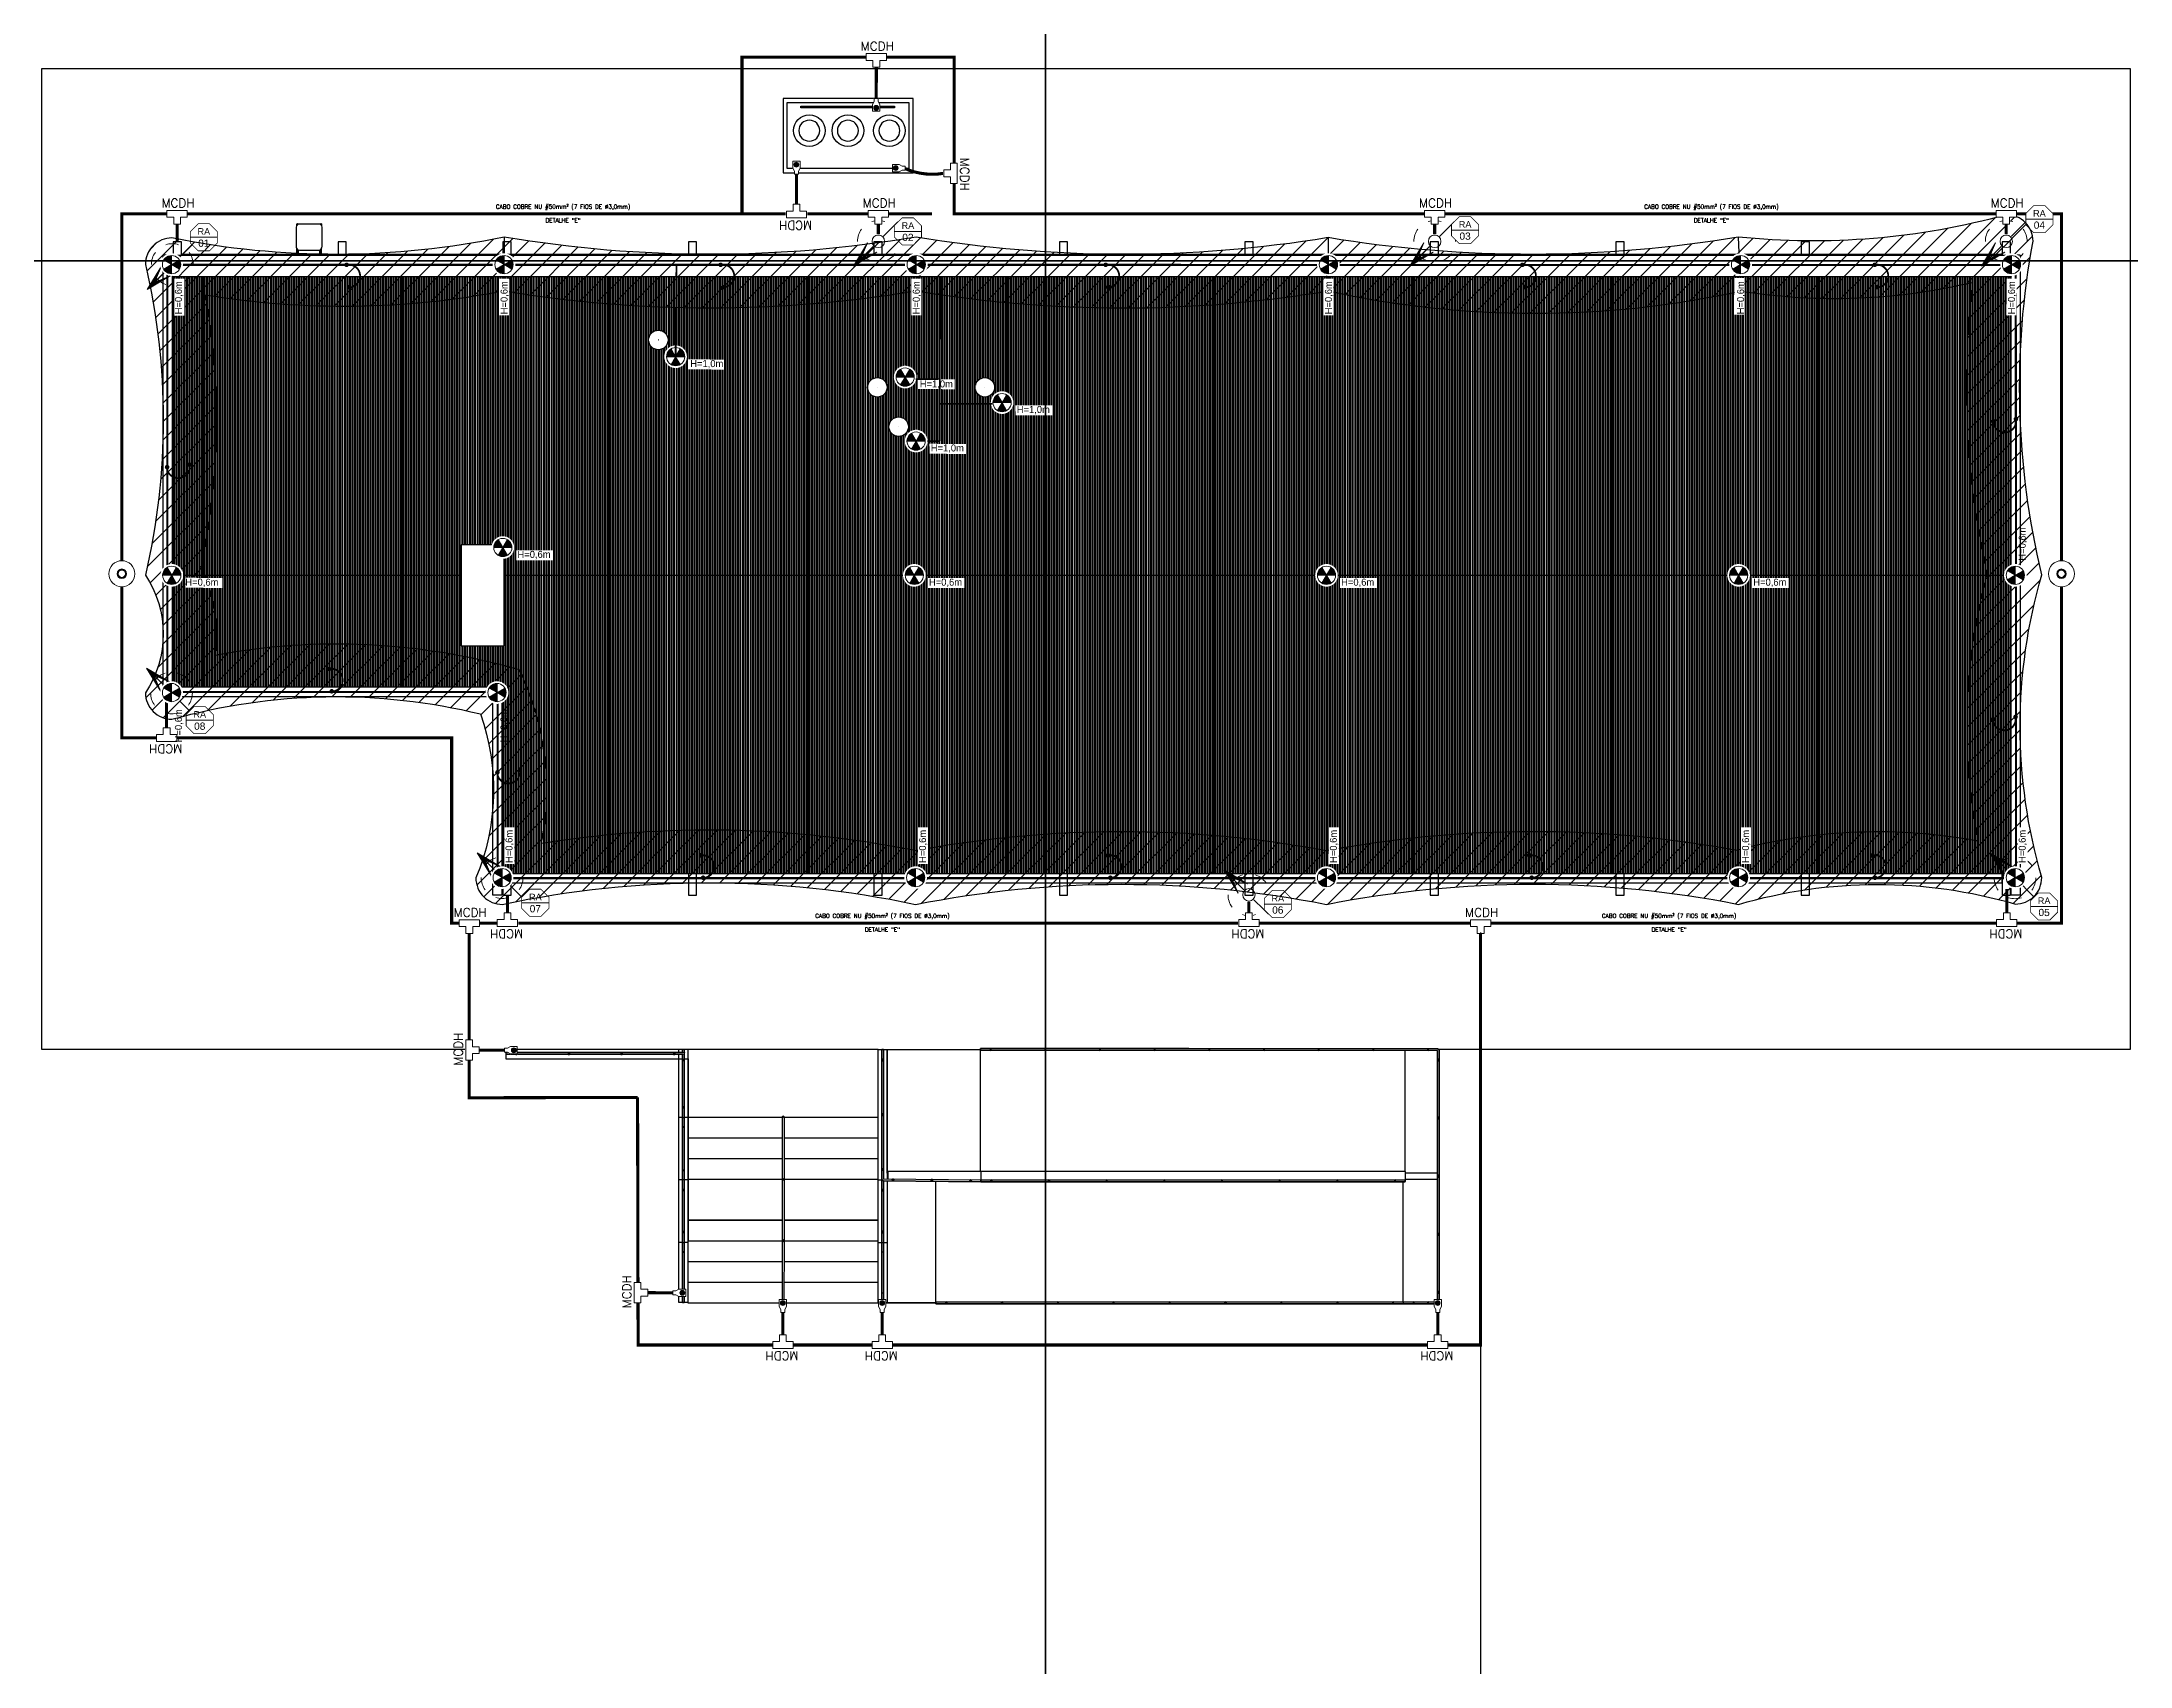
# Model space of a CAD drawing. Header units: millimetres. Extents: x -107267 to 109426, y -98906 to 83910.
# Drawn here: x -24353 to 26316, y -34086 to 5314 of the extents above; entities that cross this region are included whole.
import ezdxf
from ezdxf.enums import TextEntityAlignment as Align

# ---------------------------------------------------------------- set-up
doc = ezdxf.new("R2010")
doc.units = ezdxf.units.MM
for name, pattern in [('ACAD_ISO10W100', [18, 12, -3, 0, -3]), ('ACAD_ISO12W100', [21, 12, -3, 0, -3, 0, -3]), ('HIDDEN2', [0.1875, 0.125, -0.0625])]:
    doc.linetypes.add(name, pattern=pattern)
for name, color, linetype in [('00 - wipout', 1, 'Continuous'), ('00 - ZONA DE PROTEÇÃO', 4, 'Continuous'), ('00 - Zona de proteção 2d', 4, 'Continuous'), ('CAIXA_DE_PASSAGEM', 1, 'Continuous'), ('Front View-MISC', 7, 'Continuous'), ('Front View-STEEL', 9, 'Continuous'), ('Left View-MISC', 7, 'Continuous'), ('Left View-STEEL', 9, 'Continuous'), ('Top (Plan) View-MISC', 7, 'Continuous'), ('Top (Plan) View-STEEL', 9, 'Continuous')]:
    doc.layers.add(name, color=color, linetype=linetype)
for name, color, linetype, lineweight in [('000-M3G-MALHA NOVA', 5, 'ACAD_ISO10W100', 0), ('00_m3g_spda.capt_novo', 5, 'Continuous', 9), ('00_m3g_spda_ater_cabo50', 1, 'Continuous', 9), ('00_SPDA_captacao_novo', 5, 'Continuous', 9), ('0_tag_texto_preto', 7, 'Continuous', 9)]:
    doc.layers.add(name, color=color, linetype=linetype, lineweight=lineweight)
doc.styles.add('ARIAL', font='arial.ttf')
doc.styles.add('PDR2.0', font='romans.shx', dxfattribs={"height": 2})
doc.styles.add('ROMANS', font='romans.shx')

msp = doc.modelspace()

# ---------------------------------------------------------------- texts
at = {"layer": '0_tag_texto_preto', "color": 1, "char_height": 100, "width": 4022.28, "attachment_point": 2, "style": 'ROMANS'}
for insert in [(-11704, 1365), (16156, 1365), (-3956, -15836), (15129, -15836)]:
    msp.add_mtext('\\pxqc;CABO COBRE NU #50mm² (7 FIOS DE Ø3,0mm)\\P{\\C256;\\PDETALHE "E"}', dxfattribs=dict(at, insert=insert))

# ---------------------------------------------------------------- blocks, each defined once
blk = doc.blocks.new('M3G_P_PONTOS DESC')
blk.add_wipeout([(-1.55, 3.75), (-3.75, 1.55), (-3.75, -1.55), (-1.55, -3.75), (1.55, -3.75), (3.75, -1.55), (3.75, 1.55), (1.55, 3.75)])
blk.add_wipeout([(-3.75, 1.55), (-3.75, -1.55), (-1.55, -3.75), (1.55, -3.75), (3.75, -1.55), (3.75, 1.55), (1.55, 3.75), (-1.55, 3.75)])
blk.add_line((-3.75, 0), (3.75, 0))
at = {"const_width": 0.2}
blk.add_lwpolyline([(3.75, 1.55), (1.55, 3.75), (-1.55, 3.75), (-3.75, 1.55), (-3.75, -1.55), (-1.55, -3.75), (1.55, -3.75), (3.75, -1.55)], close=True, dxfattribs=at)
at = {"style": 'ARIAL'}
for tag, height, p in [('PREDIO', 2.3, (0, 0.7)), ('PONTO', 2, (0, -2.64))]:
    blk.add_attdef(tag, text='', height=height, dxfattribs=at).set_placement(p, align=Align.CENTER)
blk = doc.blocks.new('*U24')
at = {"color": 255, "lineweight": 0}
blk.add_wipeout([(-2.08, 0.77), (-2.08, -0.77), (-0.77, -0.77), (-0.77, -2.08), (0.77, -2.08), (0.77, -0.77), (2.08, -0.77), (2.08, 0.77)], dxfattribs=at)
at = {"lineweight": 9}
blk.add_lwpolyline([(-0.66, -0.66), (-0.66, -1.97), (0.66, -1.97), (0.66, -0.66), (1.97, -0.66), (1.97, 0.66), (0.66, 0.66), (-0.66, 0.66), (-1.97, 0.66), (-1.97, -0.66)], close=True, dxfattribs=at)
at = {"lineweight": 9, "style": 'PDR2.0'}
blk.add_text('MCDH', height=1.7, dxfattribs=at).set_placement((-3.02, 1.25))
blk = doc.blocks.new('*U274')
at = {"lineweight": 9}
h = blk.add_hatch(color=256, dxfattribs=at)
h.dxf.hatch_style = 1
h.paths.add_polyline_path([(-4.83, -4.83), (-2.09, -0.29), (-3.44, -3.44), (-0.28, -2.1)])
for p, q in [((0, 0), (3.8, 3.79)), ((-3.44, -3.44), (-0.85, -0.86))]:
    blk.add_line(p, q, dxfattribs=at)
blk.add_lwpolyline([(-4.83, -4.83), (-2.09, -0.29), (-3.44, -3.44), (-0.28, -2.1)], close=True, dxfattribs=at)
blk.add_arc((0, 0), 4.05, 72, 108, dxfattribs=at)
at = {"layer": '00_m3g_spda_ater_cabo50', "linetype": 'ACAD_ISO12W100', "ltscale": 75, "const_width": 0.375}
blk.add_lwpolyline([(0, 0), (-0.6, 0)], dxfattribs=at)
blk.add_attdef('METROS', text='', height=1.7).set_placement((-4.91, 3.84), align=Align.BOTTOM_LEFT)
at = {"color": 255, "lineweight": 0}
blk.add_wipeout([(0.24, -1.36), (0.69, -1.2), (1.06, -0.89), (1.3, -0.47), (1.38, 0), (1.3, 0.47), (1.06, 0.89), (0.69, 1.2), (0.24, 1.36), (-0.24, 1.36), (-0.69, 1.2), (-1.06, 0.89), (-1.3, 0.47), (-1.38, 0), (-1.3, -0.47), (-1.06, -0.89), (-0.69, -1.2), (-0.24, -1.36)], dxfattribs=at)
at = {"lineweight": 9}
blk.add_circle((0, 0), 1.21, dxfattribs=at)
for start, end in [(144, 180), (0, 36), (214.9534, 252), (288, 324)]:
    blk.add_arc((0, 0), 4.05, start, end, dxfattribs=at)
blk = doc.blocks.new('M3G_P_CPTOR AEREO 600')
at = {"color": 255, "lineweight": 0}
blk.add_wipeout([(-0.23, 2.19), (-0.68, 2.09), (-1.1, 1.91), (-1.47, 1.64), (-1.78, 1.29), (-2.01, 0.9), (-2.15, 0.46), (-2.2, 0), (-2.15, -0.46), (-2.01, -0.9), (-1.78, -1.29), (-1.47, -1.64), (-1.1, -1.91), (-0.68, -2.09), (-0.23, -2.19), (0.23, -2.19), (0.68, -2.09), (1.1, -1.91), (1.47, -1.64), (1.78, -1.29), (2.01, -0.9), (2.15, -0.46), (2.2, 0), (2.15, 0.46), (2.01, 0.9), (1.78, 1.29), (1.47, 1.64), (1.1, 1.91), (0.68, 2.09), (0.23, 2.19)], dxfattribs=at)
at = {"lineweight": 9}
h = blk.add_hatch(color=256, dxfattribs=at)
h.dxf.hatch_style = 1
h.paths.add_polyline_path([(0.88, 1.53, 0.267949), (-0.88, 1.53), (0, 0)])
h.paths.add_polyline_path([(-1.77, 0, 0.267949), (-0.88, -1.53), (0, 0)])
h.paths.add_polyline_path([(0.88, -1.53, 0.267949), (1.77, 0), (0, 0)])
for p, q in [((-1.77, 0), (0, 0)), ((0, 0), (-0.88, 1.53)), ((0, 0), (-0.88, -1.53)), ((0.88, 1.53), (0, 0)), ((0.88, -1.53), (0, 0)), ((0, 0), (1.77, 0))]:
    blk.add_line(p, q, dxfattribs=at)
blk.add_circle((0, 0), 1.77, dxfattribs=at)
blk.add_attdef('ALTURA', text='', height=1.7).set_placement((0.74, -2.57), align=Align.TOP_LEFT)
blk = doc.blocks.new('M3G_P_CONECTOR_COMP')
at = {"color": 255, "lineweight": 0}
blk.add_wipeout([(-1.14, -0.61), (-2.01, -0.61), (-2.75, -1.03), (-4.57, -1.03), (-4.57, 1.03), (-2.75, 1.03), (-2.01, 0.61), (-1.14, 0.61)], dxfattribs=at)
at = {"lineweight": 9}
h = blk.add_hatch(color=256, dxfattribs=at)
h.dxf.hatch_style = 1
edge = h.paths.add_edge_path()
edge.add_arc((-3.62, 0), 0.612, 0, 360)
blk.add_lwpolyline([(-1.24, 0.51), (-2.03, 0.51), (-2.77, 0.93), (-4.47, 0.93), (-4.47, -0.93), (-2.77, -0.93), (-2.03, -0.51), (-1.24, -0.51)], close=True, dxfattribs=at)
blk.add_circle((-3.62, 0), 0.612, dxfattribs=at)
blk = doc.blocks.new('M3G_P_HASTE COP')
at = {"color": 255, "lineweight": 0}
blk.add_wipeout([(-30, 288), (-90, 276), (-145, 251), (-194, 215), (-234, 170), (-265, 118), (-283, 60), (-290, 0), (-283, -60), (-265, -118), (-234, -170), (-194, -215), (-145, -251), (-90, -276), (-30, -288), (30, -288), (90, -276), (145, -251), (194, -215), (234, -170), (265, -118), (283, -60), (290, 0), (284, 59), (266, 115), (234, 170), (194, 215), (145, 251), (90, 276), (30, 288)], dxfattribs=at)
at = {"lineweight": 9}
h = blk.add_hatch(color=256, dxfattribs=at)
h.dxf.hatch_style = 1
h.paths.add_polyline_path([(-106, 0, 1), (106, 0, 1)])
h.paths.add_polyline_path([(81, 0, -1), (-81, 0, -1)], flags=16)
for radius in [290, 106, 80.7]:
    blk.add_circle((0, 0), radius, dxfattribs=at)
blk = doc.blocks.new('*U323')
at = {"layer": 'Top (Plan) View-MISC', "color": 0, "linetype": 'ByBlock', "lineweight": -2}
for p, q in [((-12965, 458), (-13165, 458)), ((-13165, 458), (-13165, 138)), ((-12965, 138), (-12965, 458))]:
    blk.add_line(p, q, dxfattribs=at)
blk = doc.blocks.new('*U324')
at = {"layer": 'Top (Plan) View-MISC', "color": 0, "linetype": 'ByBlock', "lineweight": -2}
for p, q in [((-16965, 458), (-17165, 458)), ((-17165, 458), (-17165, 138)), ((-16965, 138), (-16965, 458))]:
    blk.add_line(p, q, dxfattribs=at)
blk = doc.blocks.new('*U325')
at = {"layer": 'Top (Plan) View-MISC', "color": 0, "linetype": 'ByBlock', "lineweight": -2}
for p, q in [((-8465, 458), (-8665, 458)), ((-8665, 458), (-8665, 138)), ((-8465, 138), (-8465, 458))]:
    blk.add_line(p, q, dxfattribs=at)
blk = doc.blocks.new('*U326')
at = {"layer": 'Top (Plan) View-MISC', "color": 0, "linetype": 'ByBlock', "lineweight": -2}
for p, q in [((-3965, 458), (-4165, 458)), ((-4165, 458), (-4165, 138)), ((-3965, 138), (-3965, 458))]:
    blk.add_line(p, q, dxfattribs=at)
blk = doc.blocks.new('*U327')
at = {"layer": 'Top (Plan) View-MISC', "color": 0, "linetype": 'ByBlock', "lineweight": -2}
for p, q in [((535, 458), (335, 458)), ((335, 458), (335, 138)), ((535, 138), (535, 458))]:
    blk.add_line(p, q, dxfattribs=at)
blk = doc.blocks.new('*U328')
at = {"layer": 'Top (Plan) View-MISC', "color": 0, "linetype": 'ByBlock', "lineweight": -2}
for p, q in [((5035, 458), (4835, 458)), ((4835, 458), (4835, 138)), ((5035, 138), (5035, 458))]:
    blk.add_line(p, q, dxfattribs=at)
blk = doc.blocks.new('*U329')
at = {"layer": 'Top (Plan) View-MISC', "color": 0, "linetype": 'ByBlock', "lineweight": -2}
for p, q in [((9535, 458), (9335, 458)), ((9335, 458), (9335, 138)), ((9535, 138), (9535, 458))]:
    blk.add_line(p, q, dxfattribs=at)
blk = doc.blocks.new('*U330')
at = {"layer": 'Top (Plan) View-MISC', "color": 0, "linetype": 'ByBlock', "lineweight": -2}
for p, q in [((14035, 458), (13835, 458)), ((13835, 458), (13835, 138)), ((14035, 138), (14035, 458))]:
    blk.add_line(p, q, dxfattribs=at)
blk = doc.blocks.new('*U331')
at = {"layer": 'Top (Plan) View-MISC', "color": 0, "linetype": 'ByBlock', "lineweight": -2}
for p, q in [((18535, 458), (18335, 458)), ((18335, 458), (18335, 138)), ((18535, 138), (18535, 458))]:
    blk.add_line(p, q, dxfattribs=at)
blk = doc.blocks.new('*U333')
at = {"layer": 'Top (Plan) View-MISC', "color": 0, "linetype": 'ByBlock', "lineweight": -2}
for p, q in [((23208, -14862), (23208, -15382)), ((23408, -15382), (23408, -14862)), ((23208, -15382), (23408, -15382))]:
    blk.add_line(p, q, dxfattribs=at)
blk = doc.blocks.new('*U334')
at = {"layer": 'Top (Plan) View-MISC', "color": 0, "linetype": 'ByBlock', "lineweight": -2}
for p, q in [((-13168, -14862), (-13168, -15382)), ((-12968, -15382), (-12968, -14862)), ((-13168, -15382), (-12968, -15382))]:
    blk.add_line(p, q, dxfattribs=at)
blk = doc.blocks.new('*U335')
at = {"layer": 'Top (Plan) View-MISC', "color": 0, "linetype": 'ByBlock', "lineweight": -2}
for p, q in [((-8665, -14862), (-8665, -15382)), ((-8465, -15382), (-8465, -14862)), ((-8665, -15382), (-8465, -15382))]:
    blk.add_line(p, q, dxfattribs=at)
blk = doc.blocks.new('*U336')
at = {"layer": 'Top (Plan) View-MISC', "color": 0, "linetype": 'ByBlock', "lineweight": -2}
for p, q in [((-4165, -14862), (-4165, -15382)), ((-3965, -15382), (-3965, -14862)), ((-4165, -15382), (-3965, -15382))]:
    blk.add_line(p, q, dxfattribs=at)
blk = doc.blocks.new('*U337')
at = {"layer": 'Top (Plan) View-MISC', "color": 0, "linetype": 'ByBlock', "lineweight": -2}
for p, q in [((335, -14862), (335, -15382)), ((535, -15382), (535, -14862)), ((335, -15382), (535, -15382))]:
    blk.add_line(p, q, dxfattribs=at)
blk = doc.blocks.new('*U338')
at = {"layer": 'Top (Plan) View-MISC', "color": 0, "linetype": 'ByBlock', "lineweight": -2}
for p, q in [((4835, -14862), (4835, -15382)), ((5035, -15382), (5035, -14862)), ((4835, -15382), (5035, -15382))]:
    blk.add_line(p, q, dxfattribs=at)
blk = doc.blocks.new('*U339')
at = {"layer": 'Top (Plan) View-MISC', "color": 0, "linetype": 'ByBlock', "lineweight": -2}
for p, q in [((9335, -14862), (9335, -15382)), ((9535, -15382), (9535, -14862)), ((9335, -15382), (9535, -15382))]:
    blk.add_line(p, q, dxfattribs=at)
blk = doc.blocks.new('*U340')
at = {"layer": 'Top (Plan) View-MISC', "color": 0, "linetype": 'ByBlock', "lineweight": -2}
for p, q in [((13835, -14862), (13835, -15382)), ((14035, -15382), (14035, -14862)), ((13835, -15382), (14035, -15382))]:
    blk.add_line(p, q, dxfattribs=at)
blk = doc.blocks.new('*U341')
at = {"layer": 'Top (Plan) View-MISC', "color": 0, "linetype": 'ByBlock', "lineweight": -2}
for p, q in [((18335, -14862), (18335, -15382)), ((18535, -15382), (18535, -14862)), ((18335, -15382), (18535, -15382))]:
    blk.add_line(p, q, dxfattribs=at)
blk = doc.blocks.new('*U343')
at = {"layer": 'Top (Plan) View-MISC', "color": 0, "linetype": 'ByBlock', "lineweight": -2}
for p, q in [((-12968, -14862), (-12968, -15082)), ((-12968, -15082), (23208, -15082)), ((23208, -15082), (23208, -14862))]:
    blk.add_line(p, q, dxfattribs=at)
blk = doc.blocks.new('*U344')
at = {"layer": 'Top (Plan) View-MISC', "color": 0, "linetype": 'ByBlock', "lineweight": -2}
for p, q in [((23408, 458), (23208, 458)), ((23208, 458), (23208, 138)), ((23408, 138), (23408, 458))]:
    blk.add_line(p, q, dxfattribs=at)
blk = doc.blocks.new('*U349')
at = {"layer": 'Top (Plan) View-MISC', "color": 0, "linetype": 'ByBlock', "lineweight": -2}
for p, q in [((-20965, 458), (-21165, 458)), ((-21165, 458), (-21165, 138)), ((-20965, 138), (-20965, 458))]:
    blk.add_line(p, q, dxfattribs=at)
blk = doc.blocks.new('*U354')
at = {"layer": 'Top (Plan) View-MISC', "color": 0, "linetype": 'ByBlock', "lineweight": -2}
for p, q in [((-24353, -19131), (-24353, 4665)), ((-24353, 4665), (26316, 4665)), ((26316, 4665), (26316, -19131)), ((-13090, -19131), (-24353, -19131)), ((-4060, -19131), (-8674, -19131)), ((26316, -19131), (9529, -19131))]:
    blk.add_line(p, q, dxfattribs=at)
blk = doc.blocks.new('*U355')
at = {"layer": 'Top (Plan) View-MISC', "color": 0, "linetype": 'ByBlock', "lineweight": -2}
for p, q in [((-6365, 3938), (-6365, 2138)), ((-3215, 3938), (-6365, 3938)), ((-6265, 2238), (-6265, 3838)), ((-6265, 3838), (-3315, 3838)), ((-3315, 3838), (-3315, 2238)), ((-3215, 2138), (-3215, 3938)), ((-6365, 2138), (-3215, 2138)), ((-3315, 2238), (-6265, 2238))]:
    blk.add_line(p, q, dxfattribs=at)
blk = doc.blocks.new('*U358')
at = {"layer": 'Top (Plan) View-MISC', "color": 0, "linetype": 'ByBlock', "lineweight": -2}
blk.add_circle((-4795, 3158), 384, dxfattribs=at)
blk = doc.blocks.new('*U359')
at = {"layer": 'Top (Plan) View-MISC', "color": 0, "linetype": 'ByBlock', "lineweight": -2, "extrusion": (0, 0, -1)}
blk.add_circle((4795, 3158), 254, dxfattribs=at)
blk = doc.blocks.new('*U360')
at = {"layer": 'Top (Plan) View-MISC', "color": 0, "linetype": 'ByBlock', "lineweight": -2}
blk.add_circle((-4795, 3158), 384, dxfattribs=at)
blk = doc.blocks.new('*U361')
at = {"layer": 'Top (Plan) View-MISC', "color": 0, "linetype": 'ByBlock', "lineweight": -2}
blk.add_circle((-3789, 3158), 384, dxfattribs=at)
blk = doc.blocks.new('*U362')
at = {"layer": 'Top (Plan) View-MISC', "color": 0, "linetype": 'ByBlock', "lineweight": -2, "extrusion": (0, 0, -1)}
blk.add_circle((3789, 3158), 254, dxfattribs=at)
blk = doc.blocks.new('*U363')
at = {"layer": 'Top (Plan) View-MISC', "color": 0, "linetype": 'ByBlock', "lineweight": -2}
blk.add_circle((-3789, 3158), 384, dxfattribs=at)
blk = doc.blocks.new('*U364')
at = {"layer": 'Top (Plan) View-STEEL', "color": 0, "linetype": 'ByBlock', "lineweight": -2}
blk.add_line((-6066, 2138), (-4832, 2138), dxfattribs=at)
blk = doc.blocks.new('*U365')
at = {"layer": 'Top (Plan) View-STEEL', "color": 0, "linetype": 'ByBlock', "lineweight": -2}
blk.add_line((-4747, 2138), (-3514, 2138), dxfattribs=at)
blk = doc.blocks.new('*U366')
at = {"layer": 'Top (Plan) View-MISC', "color": 0, "linetype": 'ByBlock', "lineweight": -2}
for p, q in [((-18183, 821), (-18182, 334)), ((-17632, 893), (-18103, 892)), ((-17552, 353), (-17552, 821)), ((-18103, 263), (-17632, 263))]:
    blk.add_line(p, q, dxfattribs=at)
for centre, radius, start, end in [((-18103, 812), 80, 89.9893, 173.4498), ((-17634, 811), 81.9, 7.0166, 88.7019), ((-18101, 345), 82, 187.2803, 268.705), ((-17633, 344), 81.5, 271.0717, 5.9274)]:
    blk.add_arc(centre, radius, start, end, dxfattribs=at)
blk = doc.blocks.new('*U367')
at = {"layer": 'Top (Plan) View-MISC', "color": 0, "linetype": 'ByBlock', "lineweight": -2}
for p, q in [((-17606, 891), (-17602, 895)), ((-17606, 891), (-17606, 888)), ((-17598, 899), (-17602, 895)), ((-17602, 895), (-17601, 886)), ((-17598, 899), (-17583, 899)), ((-17583, 899), (-17583, 875)), ((-17568, 899), (-17583, 899)), ((-17568, 899), (-17568, 859)), ((-17568, 899), (-17568, 859)), ((-17568, 859), (-17568, 899)), ((-17606, 138), (-17606, 268)), ((-17606, 138), (-17587, 138)), ((-17587, 138), (-17587, 277)), ((-17568, 138), (-17587, 138)), ((-17568, 176), (-17568, 296)), ((-17568, 176), (-17568, 296)), ((-17568, 176), (-17568, 296)), ((-17568, 138), (-17568, 176))]:
    blk.add_line(p, q, dxfattribs=at)
for points in [[(-17606, 138), (-17606, 138), (-17606, 138), (-17606, 138)], [(-17587, 138), (-17587, 138), (-17587, 138), (-17587, 138)], [(-17574, 138), (-17574, 138), (-17574, 138), (-17574, 138)], [(-17568, 138), (-17568, 138), (-17568, 138), (-17568, 138)]]:
    blk.add_open_spline(points, degree=3, dxfattribs=at)
blk = doc.blocks.new('*U368')
at = {"layer": 'Top (Plan) View-MISC', "color": 0, "linetype": 'ByBlock', "lineweight": -2}
for p, q in [((-18167, 898), (-18152, 898)), ((-18167, 898), (-18167, 860)), ((-18167, 898), (-18167, 860)), ((-18167, 860), (-18167, 898)), ((-18152, 898), (-18152, 875)), ((-18137, 898), (-18152, 898)), ((-18137, 898), (-18133, 894)), ((-18133, 894), (-18134, 886)), ((-18129, 890), (-18133, 894)), ((-18129, 890), (-18129, 887)), ((-18164, 175), (-18165, 293)), ((-18164, 175), (-18165, 293)), ((-18164, 175), (-18165, 293)), ((-18164, 138), (-18164, 175)), ((-18145, 138), (-18145, 276)), ((-18126, 138), (-18127, 267))]:
    blk.add_line(p, q, dxfattribs=at)
blk = doc.blocks.new('*U475')
at = {"layer": 'Top (Plan) View-MISC', "color": 0, "linetype": 'ByBlock', "lineweight": -2}
blk.add_circle((-5732, 3158), 384, dxfattribs=at)
blk = doc.blocks.new('*U476')
at = {"layer": 'Top (Plan) View-MISC', "color": 0, "linetype": 'ByBlock', "lineweight": -2, "extrusion": (0, 0, -1)}
blk.add_circle((5732, 3158), 254, dxfattribs=at)
blk = doc.blocks.new('*U477')
at = {"layer": 'Top (Plan) View-MISC', "color": 0, "linetype": 'ByBlock', "lineweight": -2}
blk.add_circle((-5732, 3158), 384, dxfattribs=at)
blk = doc.blocks.new('*U478')
at = {"layer": 'Top (Plan) View-MISC', "color": 0, "linetype": 'ByBlock', "lineweight": -2}
for p, q in [((23649, 138), (23429, 138)), ((23429, -7622), (23429, 138)), ((23649, 138), (23649, -7622)), ((23529, -7622), (23429, -7622)), ((23429, -15382), (23429, -7622)), ((23649, -7622), (23548, -7622)), ((23649, -7622), (23649, -15382)), ((23649, -15382), (23429, -15382))]:
    blk.add_line(p, q, dxfattribs=at)
blk = doc.blocks.new('*U479')
at = {"layer": 'Top (Plan) View-MISC', "color": 0, "linetype": 'ByBlock', "lineweight": -2}
for p, q in [((-13408, -10342), (-13188, -10342)), ((-13408, -15382), (-13408, -10342)), ((-13188, -10342), (-13188, -15382)), ((-13188, -15382), (-13408, -15382))]:
    blk.add_line(p, q, dxfattribs=at)
blk = doc.blocks.new('*U480')
at = {"layer": 'Top (Plan) View-MISC', "color": 0, "linetype": 'ByBlock', "lineweight": -2}
for p, q in [((-21408, -7622), (-21408, 138)), ((-21188, 138), (-21408, 138)), ((-21188, 138), (-21188, -7622)), ((-21408, -10570), (-21408, -7622)), ((-21307, -7622), (-21408, -7622)), ((-21188, -7622), (-21288, -7622)), ((-21188, -7622), (-21188, -10570)), ((-21188, -10570), (-21408, -10570))]:
    blk.add_line(p, q, dxfattribs=at)
blk = doc.blocks.new('*U481')
at = {"layer": 'Top (Plan) View-MISC', "color": 0, "linetype": 'ByBlock', "lineweight": -2}
for p, q in [((-21188, -382), (-21159, -382)), ((-21138, -382), (-21098, -382)), ((-21076, -382), (-21036, -382)), ((-21014, -382), (-20974, -382)), ((-20953, -382), (-20912, -382)), ((-20891, -382), (-20850, -382)), ((-20829, -382), (-20788, -382)), ((-20767, -382), (-20726, -382)), ((-20705, -382), (-20664, -382)), ((-20643, -382), (-20602, -382)), ((-20581, -382), (-20540, -382)), ((-20519, -382), (-20479, -382)), ((-20457, -382), (-20417, -382)), ((-20395, -382), (-20355, -382)), ((-20334, -382), (-20293, -382)), ((-20272, -382), (-20231, -382)), ((-20210, -382), (-20169, -382)), ((-20148, -382), (-20107, -382)), ((-20086, -382), (-20045, -382)), ((-20024, -382), (-19983, -382)), ((-19962, -382), (-19921, -382)), ((-19900, -382), (-19860, -382)), ((-19838, -382), (-19798, -382)), ((-19776, -382), (-19736, -382)), ((-19715, -382), (-19674, -382)), ((-19653, -382), (-19612, -382)), ((-19591, -382), (-19550, -382)), ((-19529, -382), (-19488, -382)), ((-19467, -382), (-19426, -382)), ((-19405, -382), (-19364, -382)), ((-19343, -382), (-19302, -382)), ((-19281, -382), (-19241, -382)), ((-19219, -382), (-19179, -382)), ((-19157, -382), (-19117, -382)), ((-19096, -382), (-19055, -382)), ((-19034, -382), (-18993, -382)), ((-18972, -382), (-18931, -382)), ((-18910, -382), (-18869, -382)), ((-18848, -382), (-18807, -382)), ((-18786, -382), (-18745, -382)), ((-18724, -382), (-18683, -382)), ((-18662, -382), (-18622, -382)), ((-18600, -382), (-18560, -382)), ((-18538, -382), (-18498, -382)), ((-18477, -382), (-18436, -382)), ((-18415, -382), (-18374, -382)), ((-18353, -382), (-18312, -382)), ((-18291, -382), (-18250, -382)), ((-18229, -382), (-18188, -382)), ((-18167, -382), (-18126, -382)), ((-18105, -382), (-18065, -382)), ((-18043, -382), (-18003, -382)), ((-17981, -382), (-17941, -382)), ((-17920, -382), (-17879, -382)), ((-17858, -382), (-17817, -382)), ((-17796, -382), (-17755, -382)), ((-17734, -382), (-17693, -382)), ((-17672, -382), (-17631, -382)), ((-17610, -382), (-17569, -382)), ((-17548, -382), (-17507, -382)), ((-17486, -382), (-17446, -382)), ((-17424, -382), (-17384, -382)), ((-17362, -382), (-17322, -382)), ((-17301, -382), (-17260, -382)), ((-17239, -382), (-17198, -382)), ((-17177, -382), (-17136, -382)), ((-17115, -382), (-17074, -382)), ((-17053, -382), (-17012, -382)), ((-16991, -382), (-16950, -382)), ((-16929, -382), (-16888, -382)), ((-16867, -382), (-16827, -382)), ((-16805, -382), (-16765, -382)), ((-16743, -382), (-16703, -382)), ((-16682, -382), (-16641, -382)), ((-16620, -382), (-16579, -382)), ((-16558, -382), (-16517, -382)), ((-16496, -382), (-16455, -382)), ((-16434, -382), (-16393, -382)), ((-16372, -382), (-16331, -382)), ((-16310, -382), (-16269, -382)), ((-16248, -382), (-16208, -382)), ((-16186, -382), (-16146, -382)), ((-16124, -382), (-16084, -382)), ((-16063, -382), (-16022, -382)), ((-16001, -382), (-15960, -382)), ((-15939, -382), (-15898, -382)), ((-15877, -382), (-15836, -382)), ((-15815, -382), (-15774, -382)), ((-15753, -382), (-15712, -382)), ((-15691, -382), (-15650, -382)), ((-15629, -382), (-15589, -382)), ((-15567, -382), (-15527, -382)), ((-15505, -382), (-15465, -382)), ((-15444, -382), (-15403, -382)), ((-15382, -382), (-15341, -382)), ((-15320, -382), (-15279, -382)), ((-15258, -382), (-15217, -382)), ((-15196, -382), (-15155, -382)), ((-15134, -382), (-15093, -382)), ((-15072, -382), (-15031, -382)), ((-15010, -382), (-14970, -382)), ((-14948, -382), (-14908, -382)), ((-14886, -382), (-14846, -382)), ((-14825, -382), (-14784, -382)), ((-14763, -382), (-14722, -382)), ((-14701, -382), (-14660, -382)), ((-14639, -382), (-14598, -382)), ((-14577, -382), (-14536, -382)), ((-14515, -382), (-14474, -382)), ((-14453, -382), (-14412, -382)), ((-14391, -382), (-14351, -382)), ((-14329, -382), (-14289, -382)), ((-14267, -382), (-14227, -382)), ((-14206, -382), (-14165, -382)), ((-14144, -382), (-14103, -382)), ((-14082, -382), (-14041, -382)), ((-14020, -382), (-13979, -382)), ((-13958, -382), (-13917, -382)), ((-13896, -382), (-13855, -382)), ((-13834, -382), (-13793, -382)), ((-13772, -382), (-13732, -382)), ((-13710, -382), (-13670, -382)), ((-13648, -382), (-13608, -382)), ((-13587, -382), (-13546, -382)), ((-13525, -382), (-13484, -382)), ((-13463, -382), (-13422, -382)), ((-13401, -382), (-13360, -382)), ((-13339, -382), (-13298, -382)), ((-13277, -382), (-13236, -382)), ((-13215, -382), (-13175, -382)), ((-13153, -382), (-13113, -382)), ((-13091, -382), (-13051, -382)), ((-13030, -382), (-12989, -382)), ((-12968, -382), (-12927, -382)), ((-12906, -382), (-12865, -382)), ((-12844, -382), (-12803, -382)), ((-12782, -382), (-12741, -382)), ((-12720, -382), (-12679, -382)), ((-12658, -382), (-12617, -382)), ((-12596, -382), (-12556, -382)), ((-12534, -382), (-12494, -382)), ((-12472, -382), (-12432, -382)), ((-12411, -382), (-12370, -382)), ((-12349, -382), (-12308, -382)), ((-12287, -382), (-12246, -382)), ((-12225, -382), (-12184, -382)), ((-12163, -382), (-12122, -382)), ((-12101, -382), (-12060, -382)), ((-12039, -382), (-11998, -382)), ((-11977, -382), (-11937, -382)), ((-11915, -382), (-11875, -382)), ((-11853, -382), (-11813, -382)), ((-11792, -382), (-11751, -382)), ((-11730, -382), (-11689, -382)), ((-11668, -382), (-11627, -382)), ((-11606, -382), (-11565, -382)), ((-11544, -382), (-11503, -382)), ((-11482, -382), (-11441, -382)), ((-11420, -382), (-11379, -382)), ((-11358, -382), (-11318, -382)), ((-11296, -382), (-11256, -382)), ((-11234, -382), (-11194, -382)), ((-11173, -382), (-11132, -382)), ((-11111, -382), (-11070, -382)), ((-11049, -382), (-11008, -382)), ((-10987, -382), (-10946, -382)), ((-10925, -382), (-10884, -382)), ((-10863, -382), (-10822, -382)), ((-10801, -382), (-10760, -382)), ((-10739, -382), (-10699, -382)), ((-10677, -382), (-10637, -382)), ((-10615, -382), (-10575, -382)), ((-10554, -382), (-10513, -382)), ((-10492, -382), (-10451, -382)), ((-10430, -382), (-10389, -382)), ((-10368, -382), (-10327, -382)), ((-10306, -382), (-10265, -382)), ((-10244, -382), (-10203, -382)), ((-10182, -382), (-10141, -382)), ((-10120, -382), (-10080, -382)), ((-10058, -382), (-10018, -382)), ((-9996, -382), (-9956, -382)), ((-9935, -382), (-9894, -382)), ((-9873, -382), (-9832, -382)), ((-9811, -382), (-9770, -382)), ((-9749, -382), (-9708, -382)), ((-9687, -382), (-9646, -382)), ((-9625, -382), (-9584, -382)), ((-9563, -382), (-9522, -382)), ((-9501, -382), (-9461, -382)), ((-9439, -382), (-9399, -382)), ((-9377, -382), (-9337, -382)), ((-9316, -382), (-9275, -382)), ((-9254, -382), (-9213, -382)), ((-9192, -382), (-9151, -382)), ((-9130, -382), (-9089, -382)), ((-9068, -382), (-9027, -382)), ((-9006, -382), (-8965, -382)), ((-8944, -382), (-8903, -382)), ((-8882, -382), (-8842, -382)), ((-8820, -382), (-8780, -382)), ((-8758, -382), (-8718, -382)), ((-8697, -382), (-8656, -382)), ((-8635, -382), (-8594, -382)), ((-8573, -382), (-8532, -382)), ((-8511, -382), (-8470, -382)), ((-8449, -382), (-8408, -382)), ((-8387, -382), (-8346, -382)), ((-8325, -382), (-8285, -382)), ((-8263, -382), (-8223, -382)), ((-8201, -382), (-8161, -382)), ((-8140, -382), (-8099, -382)), ((-8078, -382), (-8037, -382)), ((-8016, -382), (-7975, -382)), ((-7954, -382), (-7913, -382)), ((-7892, -382), (-7851, -382)), ((-7830, -382), (-7789, -382)), ((-7768, -382), (-7727, -382)), ((-7706, -382), (-7666, -382)), ((-7644, -382), (-7604, -382)), ((-7582, -382), (-7542, -382)), ((-7521, -382), (-7480, -382)), ((-7459, -382), (-7418, -382)), ((-7397, -382), (-7356, -382)), ((-7335, -382), (-7294, -382)), ((-7273, -382), (-7232, -382)), ((-7211, -382), (-7170, -382)), ((-7149, -382), (-7108, -382)), ((-7087, -382), (-7047, -382)), ((-7025, -382), (-6985, -382)), ((-6963, -382), (-6923, -382)), ((-6902, -382), (-6861, -382)), ((-6840, -382), (-6799, -382)), ((-6778, -382), (-6737, -382)), ((-6716, -382), (-6675, -382)), ((-6654, -382), (-6613, -382)), ((-6592, -382), (-6551, -382)), ((-6530, -382), (-6489, -382)), ((-6468, -382), (-6428, -382)), ((-6406, -382), (-6366, -382)), ((-6344, -382), (-6304, -382)), ((-6283, -382), (-6242, -382)), ((-6221, -382), (-6180, -382)), ((-6159, -382), (-6118, -382)), ((-6097, -382), (-6056, -382)), ((-6035, -382), (-5994, -382)), ((-5973, -382), (-5932, -382)), ((-5911, -382), (-5870, -382)), ((-5849, -382), (-5809, -382)), ((-5787, -382), (-5747, -382)), ((-5725, -382), (-5685, -382)), ((-5664, -382), (-5623, -382)), ((-5602, -382), (-5561, -382)), ((-5540, -382), (-5499, -382)), ((-5478, -382), (-5437, -382)), ((-5416, -382), (-5375, -382)), ((-5354, -382), (-5313, -382)), ((-5292, -382), (-5251, -382)), ((-5230, -382), (-5190, -382)), ((-5168, -382), (-5128, -382)), ((-5106, -382), (-5066, -382)), ((-5045, -382), (-5004, -382)), ((-4983, -382), (-4942, -382)), ((-4921, -382), (-4880, -382)), ((-4859, -382), (-4818, -382)), ((-4797, -382), (-4756, -382)), ((-4735, -382), (-4694, -382)), ((-4673, -382), (-4632, -382)), ((-4611, -382), (-4571, -382)), ((-4549, -382), (-4509, -382)), ((-4487, -382), (-4447, -382)), ((-4426, -382), (-4385, -382)), ((-4364, -382), (-4323, -382)), ((-4302, -382), (-4261, -382)), ((-4240, -382), (-4199, -382)), ((-4178, -382), (-4137, -382)), ((-4116, -382), (-4075, -382)), ((-4054, -382), (-4013, -382)), ((-3992, -382), (-3952, -382)), ((-3930, -382), (-3890, -382)), ((-3868, -382), (-3828, -382)), ((-3807, -382), (-3766, -382)), ((-3745, -382), (-3704, -382)), ((-3683, -382), (-3642, -382)), ((-3621, -382), (-3580, -382)), ((-3559, -382), (-3518, -382)), ((-3497, -382), (-3456, -382)), ((-3435, -382), (-3395, -382)), ((-3373, -382), (-3333, -382)), ((-3311, -382), (-3271, -382)), ((-3250, -382), (-3209, -382)), ((-3188, -382), (-3147, -382)), ((-3126, -382), (-3085, -382)), ((-3064, -382), (-3023, -382)), ((-3002, -382), (-2961, -382)), ((-2940, -382), (-2899, -382)), ((-2878, -382), (-2837, -382)), ((-2816, -382), (-2776, -382)), ((-2754, -382), (-2714, -382)), ((-2692, -382), (-2652, -382)), ((-2631, -382), (-2590, -382)), ((-2569, -382), (-2528, -382)), ((-2507, -382), (-2466, -382)), ((-2445, -382), (-2404, -382)), ((-2383, -382), (-2342, -382)), ((-2321, -382), (-2280, -382)), ((-2259, -382), (-2218, -382)), ((-2197, -382), (-2157, -382)), ((-2135, -382), (-2095, -382)), ((-2073, -382), (-2033, -382)), ((-2012, -382), (-1971, -382)), ((-1950, -382), (-1909, -382)), ((-1888, -382), (-1847, -382)), ((-1826, -382), (-1785, -382)), ((-1764, -382), (-1723, -382)), ((-1702, -382), (-1661, -382)), ((-1640, -382), (-1599, -382)), ((-1578, -382), (-1538, -382)), ((-1516, -382), (-1476, -382)), ((-1454, -382), (-1414, -382)), ((-1393, -382), (-1352, -382)), ((-1331, -382), (-1290, -382)), ((-1269, -382), (-1228, -382)), ((-1207, -382), (-1166, -382)), ((-1145, -382), (-1104, -382)), ((-1083, -382), (-1042, -382)), ((-1021, -382), (-980, -382)), ((-959, -382), (-919, -382)), ((-897, -382), (-857, -382)), ((-835, -382), (-795, -382)), ((-774, -382), (-733, -382)), ((-712, -382), (-671, -382)), ((-650, -382), (-609, -382)), ((-588, -382), (-547, -382)), ((-526, -382), (-485, -382)), ((-464, -382), (-423, -382)), ((-402, -382), (-361, -382)), ((-340, -382), (-300, -382)), ((-278, -382), (-238, -382)), ((-216, -382), (-176, -382)), ((-155, -382), (-114, -382)), ((-93, -382), (-52, -382)), ((-31, -382), (10, -382)), ((31, -382), (72, -382)), ((93, -382), (134, -382)), ((155, -382), (196, -382)), ((217, -382), (258, -382)), ((279, -382), (319, -382)), ((341, -382), (381, -382)), ((403, -382), (443, -382)), ((464, -382), (505, -382)), ((526, -382), (567, -382)), ((588, -382), (629, -382)), ((650, -382), (691, -382)), ((712, -382), (753, -382)), ((774, -382), (815, -382)), ((836, -382), (877, -382)), ((898, -382), (938, -382)), ((960, -382), (1000, -382)), ((1022, -382), (1062, -382)), ((1083, -382), (1124, -382)), ((1145, -382), (1186, -382)), ((1207, -382), (1248, -382)), ((1269, -382), (1310, -382)), ((1331, -382), (1372, -382)), ((1393, -382), (1434, -382)), ((1455, -382), (1495, -382)), ((1517, -382), (1557, -382)), ((1579, -382), (1619, -382)), ((1640, -382), (1681, -382)), ((1702, -382), (1743, -382)), ((1764, -382), (1805, -382)), ((1826, -382), (1867, -382)), ((1888, -382), (1929, -382)), ((1950, -382), (1991, -382)), ((2012, -382), (2053, -382)), ((2074, -382), (2114, -382)), ((2136, -382), (2176, -382)), ((2198, -382), (2238, -382)), ((2259, -382), (2300, -382)), ((2321, -382), (2362, -382)), ((2383, -382), (2424, -382)), ((2445, -382), (2486, -382)), ((2507, -382), (2548, -382)), ((2569, -382), (2610, -382)), ((2631, -382), (2672, -382)), ((2693, -382), (2733, -382)), ((2755, -382), (2795, -382)), ((2817, -382), (2857, -382)), ((2878, -382), (2919, -382)), ((2940, -382), (2981, -382)), ((3002, -382), (3043, -382)), ((3064, -382), (3105, -382)), ((3126, -382), (3167, -382)), ((3188, -382), (3229, -382)), ((3250, -382), (3291, -382)), ((3312, -382), (3352, -382)), ((3374, -382), (3414, -382)), ((3436, -382), (3476, -382)), ((3497, -382), (3538, -382)), ((3559, -382), (3600, -382)), ((3621, -382), (3662, -382)), ((3683, -382), (3724, -382)), ((3745, -382), (3786, -382)), ((3807, -382), (3848, -382)), ((3869, -382), (3910, -382)), ((3931, -382), (3971, -382)), ((3993, -382), (4033, -382)), ((4055, -382), (4095, -382)), ((4116, -382), (4157, -382)), ((4178, -382), (4219, -382)), ((4240, -382), (4281, -382)), ((4302, -382), (4343, -382)), ((4364, -382), (4405, -382)), ((4426, -382), (4467, -382)), ((4488, -382), (4529, -382)), ((4550, -382), (4590, -382)), ((4612, -382), (4652, -382)), ((4674, -382), (4714, -382)), ((4735, -382), (4776, -382)), ((4797, -382), (4838, -382)), ((4859, -382), (4900, -382)), ((4921, -382), (4962, -382)), ((4983, -382), (5024, -382)), ((5045, -382), (5086, -382)), ((5107, -382), (5148, -382)), ((5169, -382), (5209, -382)), ((5231, -382), (5271, -382)), ((5293, -382), (5333, -382)), ((5354, -382), (5395, -382)), ((5416, -382), (5457, -382)), ((5478, -382), (5519, -382)), ((5540, -382), (5581, -382)), ((5602, -382), (5643, -382)), ((5664, -382), (5705, -382)), ((5726, -382), (5767, -382)), ((5788, -382), (5828, -382)), ((5850, -382), (5890, -382)), ((5912, -382), (5952, -382)), ((5973, -382), (6014, -382)), ((6035, -382), (6076, -382)), ((6097, -382), (6138, -382)), ((6159, -382), (6200, -382)), ((6221, -382), (6262, -382)), ((6283, -382), (6324, -382)), ((6345, -382), (6385, -382)), ((6407, -382), (6447, -382)), ((6469, -382), (6509, -382)), ((6530, -382), (6571, -382)), ((6592, -382), (6633, -382)), ((6654, -382), (6695, -382)), ((6716, -382), (6757, -382)), ((6778, -382), (6819, -382)), ((6840, -382), (6881, -382)), ((6902, -382), (6943, -382)), ((6964, -382), (7004, -382)), ((7026, -382), (7066, -382)), ((7088, -382), (7128, -382)), ((7149, -382), (7190, -382)), ((7211, -382), (7252, -382)), ((7273, -382), (7314, -382)), ((7335, -382), (7376, -382)), ((7397, -382), (7438, -382)), ((7459, -382), (7500, -382)), ((7521, -382), (7562, -382)), ((7583, -382), (7623, -382)), ((7645, -382), (7685, -382)), ((7707, -382), (7747, -382)), ((7768, -382), (7809, -382)), ((7830, -382), (7871, -382)), ((7892, -382), (7933, -382)), ((7954, -382), (7995, -382)), ((8016, -382), (8057, -382)), ((8078, -382), (8119, -382)), ((8140, -382), (8181, -382)), ((8202, -382), (8242, -382)), ((8264, -382), (8304, -382)), ((8326, -382), (8366, -382)), ((8387, -382), (8428, -382)), ((8449, -382), (8490, -382)), ((8511, -382), (8552, -382)), ((8573, -382), (8614, -382)), ((8635, -382), (8676, -382)), ((8697, -382), (8738, -382)), ((8759, -382), (8800, -382)), ((8821, -382), (8861, -382)), ((8883, -382), (8923, -382)), ((8945, -382), (8985, -382)), ((9006, -382), (9047, -382)), ((9068, -382), (9109, -382)), ((9130, -382), (9171, -382)), ((9192, -382), (9233, -382)), ((9254, -382), (9295, -382)), ((9316, -382), (9357, -382)), ((9378, -382), (9419, -382)), ((9440, -382), (9480, -382)), ((9502, -382), (9542, -382)), ((9564, -382), (9604, -382)), ((9625, -382), (9666, -382)), ((9687, -382), (9728, -382)), ((9749, -382), (9790, -382)), ((9811, -382), (9852, -382)), ((9873, -382), (9914, -382)), ((9935, -382), (9976, -382)), ((9997, -382), (10038, -382)), ((10059, -382), (10099, -382)), ((10121, -382), (10161, -382)), ((10183, -382), (10223, -382)), ((10244, -382), (10285, -382)), ((10306, -382), (10347, -382)), ((10368, -382), (10409, -382)), ((10430, -382), (10471, -382)), ((10492, -382), (10533, -382)), ((10554, -382), (10595, -382)), ((10616, -382), (10657, -382)), ((10678, -382), (10718, -382)), ((10740, -382), (10780, -382)), ((10802, -382), (10842, -382)), ((10863, -382), (10904, -382)), ((10925, -382), (10966, -382)), ((10987, -382), (11028, -382)), ((11049, -382), (11090, -382)), ((11111, -382), (11152, -382)), ((11173, -382), (11214, -382)), ((11235, -382), (11275, -382)), ((11297, -382), (11337, -382)), ((11359, -382), (11399, -382)), ((11420, -382), (11461, -382)), ((11482, -382), (11523, -382)), ((11544, -382), (11585, -382)), ((11606, -382), (11647, -382)), ((11668, -382), (11709, -382)), ((11730, -382), (11771, -382)), ((11792, -382), (11833, -382)), ((11854, -382), (11894, -382)), ((11916, -382), (11956, -382)), ((11978, -382), (12018, -382)), ((12039, -382), (12080, -382)), ((12101, -382), (12142, -382)), ((12163, -382), (12204, -382)), ((12225, -382), (12266, -382)), ((12287, -382), (12328, -382)), ((12349, -382), (12390, -382)), ((12411, -382), (12452, -382)), ((12473, -382), (12513, -382)), ((12535, -382), (12575, -382)), ((12597, -382), (12637, -382)), ((12658, -382), (12699, -382)), ((12720, -382), (12761, -382)), ((12782, -382), (12823, -382)), ((12844, -382), (12885, -382)), ((12906, -382), (12947, -382)), ((12968, -382), (13009, -382)), ((13030, -382), (13071, -382)), ((13092, -382), (13132, -382)), ((13154, -382), (13194, -382)), ((13216, -382), (13256, -382)), ((13277, -382), (13318, -382)), ((13339, -382), (13380, -382)), ((13401, -382), (13442, -382)), ((13463, -382), (13504, -382)), ((13525, -382), (13566, -382)), ((13587, -382), (13628, -382)), ((13649, -382), (13690, -382)), ((13711, -382), (13751, -382)), ((13773, -382), (13813, -382)), ((13835, -382), (13875, -382)), ((13896, -382), (13937, -382)), ((13958, -382), (13999, -382)), ((14020, -382), (14061, -382)), ((14082, -382), (14123, -382)), ((14144, -382), (14185, -382)), ((14206, -382), (14247, -382)), ((14268, -382), (14309, -382)), ((14330, -382), (14370, -382)), ((14392, -382), (14432, -382)), ((14454, -382), (14494, -382)), ((14515, -382), (14556, -382)), ((14577, -382), (14618, -382)), ((14639, -382), (14680, -382)), ((14701, -382), (14742, -382)), ((14763, -382), (14804, -382)), ((14825, -382), (14866, -382)), ((14887, -382), (14928, -382)), ((14949, -382), (14989, -382)), ((15011, -382), (15051, -382)), ((15073, -382), (15113, -382)), ((15134, -382), (15175, -382)), ((15196, -382), (15237, -382)), ((15258, -382), (15299, -382)), ((15320, -382), (15361, -382)), ((15382, -382), (15423, -382)), ((15444, -382), (15485, -382)), ((15506, -382), (15547, -382)), ((15568, -382), (15608, -382)), ((15630, -382), (15670, -382)), ((15692, -382), (15732, -382)), ((15753, -382), (15794, -382)), ((15815, -382), (15856, -382)), ((15877, -382), (15918, -382)), ((15939, -382), (15980, -382)), ((16001, -382), (16042, -382)), ((16063, -382), (16104, -382)), ((16125, -382), (16165, -382)), ((16187, -382), (16227, -382)), ((16249, -382), (16289, -382)), ((16311, -382), (16351, -382)), ((16372, -382), (16413, -382)), ((16434, -382), (16475, -382)), ((16496, -382), (16537, -382)), ((16558, -382), (16599, -382)), ((16620, -382), (16661, -382)), ((16682, -382), (16723, -382)), ((16744, -382), (16784, -382)), ((16806, -382), (16846, -382)), ((16868, -382), (16908, -382)), ((16929, -382), (16970, -382)), ((16991, -382), (17032, -382)), ((17053, -382), (17094, -382)), ((17115, -382), (17156, -382)), ((17177, -382), (17218, -382)), ((17239, -382), (17280, -382)), ((17301, -382), (17342, -382)), ((17363, -382), (17403, -382)), ((17425, -382), (17465, -382)), ((17487, -382), (17527, -382)), ((17548, -382), (17589, -382)), ((17610, -382), (17651, -382)), ((17672, -382), (17713, -382)), ((17734, -382), (17775, -382)), ((17796, -382), (17837, -382)), ((17858, -382), (17899, -382)), ((17920, -382), (17961, -382)), ((17982, -382), (18022, -382)), ((18044, -382), (18084, -382)), ((18106, -382), (18146, -382)), ((18167, -382), (18208, -382)), ((18229, -382), (18270, -382)), ((18291, -382), (18332, -382)), ((18353, -382), (18394, -382)), ((18415, -382), (18456, -382)), ((18477, -382), (18518, -382)), ((18539, -382), (18580, -382)), ((18601, -382), (18641, -382)), ((18663, -382), (18703, -382)), ((18725, -382), (18765, -382)), ((18786, -382), (18827, -382)), ((18848, -382), (18889, -382)), ((18910, -382), (18951, -382)), ((18972, -382), (19013, -382)), ((19034, -382), (19075, -382)), ((19096, -382), (19137, -382)), ((19158, -382), (19199, -382)), ((19220, -382), (19260, -382)), ((19282, -382), (19322, -382)), ((19344, -382), (19384, -382)), ((19405, -382), (19446, -382)), ((19467, -382), (19508, -382)), ((19529, -382), (19570, -382)), ((19591, -382), (19632, -382)), ((19653, -382), (19694, -382)), ((19715, -382), (19756, -382)), ((19777, -382), (19818, -382)), ((19839, -382), (19879, -382)), ((19901, -382), (19941, -382)), ((19963, -382), (20003, -382)), ((20024, -382), (20065, -382)), ((20086, -382), (20127, -382)), ((20148, -382), (20189, -382)), ((20210, -382), (20251, -382)), ((20272, -382), (20313, -382)), ((20334, -382), (20375, -382)), ((20396, -382), (20437, -382)), ((20458, -382), (20498, -382)), ((20520, -382), (20560, -382)), ((20582, -382), (20622, -382)), ((20643, -382), (20684, -382)), ((20705, -382), (20746, -382)), ((20767, -382), (20808, -382)), ((20829, -382), (20870, -382)), ((20891, -382), (20932, -382)), ((20953, -382), (20994, -382)), ((21015, -382), (21055, -382)), ((21077, -382), (21117, -382)), ((21139, -382), (21179, -382)), ((21201, -382), (21241, -382)), ((21262, -382), (21303, -382)), ((21324, -382), (21365, -382)), ((21386, -382), (21427, -382)), ((21448, -382), (21489, -382)), ((21510, -382), (21551, -382)), ((21572, -382), (21613, -382)), ((21634, -382), (21674, -382)), ((21696, -382), (21736, -382)), ((21758, -382), (21798, -382)), ((21819, -382), (21860, -382)), ((21881, -382), (21922, -382)), ((21943, -382), (21984, -382)), ((22005, -382), (22046, -382)), ((22067, -382), (22108, -382)), ((22129, -382), (22170, -382)), ((22191, -382), (22232, -382)), ((22253, -382), (22293, -382)), ((22315, -382), (22355, -382)), ((22377, -382), (22417, -382)), ((22438, -382), (22479, -382)), ((22500, -382), (22541, -382)), ((22562, -382), (22603, -382)), ((22624, -382), (22665, -382)), ((22686, -382), (22727, -382)), ((22748, -382), (22789, -382)), ((22810, -382), (22851, -382)), ((22872, -382), (22912, -382)), ((22934, -382), (22974, -382)), ((22996, -382), (23036, -382)), ((23057, -382), (23098, -382)), ((23119, -382), (23160, -382)), ((23181, -382), (23222, -382)), ((23243, -382), (23284, -382)), ((23305, -382), (23346, -382)), ((23367, -382), (23408, -382)), ((-21188, -7622), (-21159, -7622)), ((-21138, -7622), (-21098, -7622)), ((-21076, -7622), (-21036, -7622)), ((-21014, -7622), (-20974, -7622)), ((-20953, -7622), (-20912, -7622)), ((-20891, -7622), (-20850, -7622)), ((-20829, -7622), (-20788, -7622)), ((-20767, -7622), (-20726, -7622)), ((-20705, -7622), (-20664, -7622)), ((-20643, -7622), (-20602, -7622)), ((-20581, -7622), (-20540, -7622)), ((-20519, -7622), (-20479, -7622)), ((-20457, -7622), (-20417, -7622)), ((-20395, -7622), (-20355, -7622)), ((-20334, -7622), (-20293, -7622)), ((-20272, -7622), (-20231, -7622)), ((-20210, -7622), (-20169, -7622)), ((-20148, -7622), (-20107, -7622)), ((-20086, -7622), (-20045, -7622)), ((-20024, -7622), (-19983, -7622)), ((-19962, -7622), (-19921, -7622)), ((-19900, -7622), (-19860, -7622)), ((-19838, -7622), (-19798, -7622)), ((-19776, -7622), (-19736, -7622)), ((-19715, -7622), (-19674, -7622)), ((-19653, -7622), (-19612, -7622)), ((-19591, -7622), (-19550, -7622)), ((-19529, -7622), (-19488, -7622)), ((-19467, -7622), (-19426, -7622)), ((-19405, -7622), (-19364, -7622)), ((-19343, -7622), (-19302, -7622)), ((-19281, -7622), (-19241, -7622)), ((-19219, -7622), (-19179, -7622)), ((-19157, -7622), (-19117, -7622)), ((-19096, -7622), (-19055, -7622)), ((-19034, -7622), (-18993, -7622)), ((-18972, -7622), (-18931, -7622)), ((-18910, -7622), (-18869, -7622)), ((-18848, -7622), (-18807, -7622)), ((-18786, -7622), (-18745, -7622)), ((-18724, -7622), (-18683, -7622)), ((-18662, -7622), (-18622, -7622)), ((-18600, -7622), (-18560, -7622)), ((-18538, -7622), (-18498, -7622)), ((-18477, -7622), (-18436, -7622)), ((-18415, -7622), (-18374, -7622)), ((-18353, -7622), (-18312, -7622)), ((-18291, -7622), (-18250, -7622)), ((-18229, -7622), (-18188, -7622)), ((-18167, -7622), (-18126, -7622)), ((-18105, -7622), (-18065, -7622)), ((-18043, -7622), (-18003, -7622)), ((-17981, -7622), (-17941, -7622)), ((-17920, -7622), (-17879, -7622)), ((-17858, -7622), (-17817, -7622)), ((-17796, -7622), (-17755, -7622)), ((-17734, -7622), (-17693, -7622)), ((-17672, -7622), (-17631, -7622)), ((-17610, -7622), (-17569, -7622)), ((-17548, -7622), (-17507, -7622)), ((-17486, -7622), (-17446, -7622)), ((-17424, -7622), (-17384, -7622)), ((-17362, -7622), (-17322, -7622)), ((-17301, -7622), (-17260, -7622)), ((-17239, -7622), (-17198, -7622)), ((-17177, -7622), (-17136, -7622)), ((-17115, -7622), (-17074, -7622)), ((-17053, -7622), (-17012, -7622)), ((-16991, -7622), (-16950, -7622)), ((-16929, -7622), (-16888, -7622)), ((-16867, -7622), (-16827, -7622)), ((-16805, -7622), (-16765, -7622)), ((-16743, -7622), (-16703, -7622)), ((-16682, -7622), (-16641, -7622)), ((-16620, -7622), (-16579, -7622)), ((-16558, -7622), (-16517, -7622)), ((-16496, -7622), (-16455, -7622)), ((-16434, -7622), (-16393, -7622)), ((-16372, -7622), (-16331, -7622)), ((-16310, -7622), (-16269, -7622)), ((-16248, -7622), (-16208, -7622)), ((-16186, -7622), (-16146, -7622)), ((-16124, -7622), (-16084, -7622)), ((-16063, -7622), (-16022, -7622)), ((-16001, -7622), (-15960, -7622)), ((-15939, -7622), (-15898, -7622)), ((-15877, -7622), (-15836, -7622)), ((-15815, -7622), (-15774, -7622)), ((-15753, -7622), (-15712, -7622)), ((-15691, -7622), (-15650, -7622)), ((-15629, -7622), (-15589, -7622)), ((-15567, -7622), (-15527, -7622)), ((-15505, -7622), (-15465, -7622)), ((-15444, -7622), (-15403, -7622)), ((-15382, -7622), (-15341, -7622)), ((-15320, -7622), (-15279, -7622)), ((-15258, -7622), (-15217, -7622)), ((-15196, -7622), (-15155, -7622)), ((-15134, -7622), (-15093, -7622)), ((-15072, -7622), (-15031, -7622)), ((-15010, -7622), (-14970, -7622)), ((-14948, -7622), (-14908, -7622)), ((-14886, -7622), (-14846, -7622)), ((-14825, -7622), (-14784, -7622)), ((-14763, -7622), (-14722, -7622)), ((-14701, -7622), (-14660, -7622)), ((-14639, -7622), (-14598, -7622)), ((-14577, -7622), (-14536, -7622)), ((-14515, -7622), (-14474, -7622)), ((-14453, -7622), (-14412, -7622)), ((-14391, -7622), (-14351, -7622)), ((-14329, -7622), (-14289, -7622)), ((-14267, -7622), (-14227, -7622)), ((-14206, -7622), (-14177, -7622)), ((-13132, -7622), (-13113, -7622)), ((-13091, -7622), (-13051, -7622)), ((-13030, -7622), (-12989, -7622)), ((-12968, -7622), (-12927, -7622)), ((-12906, -7622), (-12865, -7622)), ((-12844, -7622), (-12803, -7622)), ((-12782, -7622), (-12741, -7622)), ((-12720, -7622), (-12679, -7622)), ((-12658, -7622), (-12617, -7622)), ((-12596, -7622), (-12556, -7622)), ((-12534, -7622), (-12494, -7622)), ((-12472, -7622), (-12432, -7622)), ((-12411, -7622), (-12370, -7622)), ((-12349, -7622), (-12308, -7622)), ((-12287, -7622), (-12246, -7622)), ((-12225, -7622), (-12184, -7622)), ((-12163, -7622), (-12122, -7622)), ((-12101, -7622), (-12060, -7622)), ((-12039, -7622), (-11998, -7622)), ((-11977, -7622), (-11937, -7622)), ((-11915, -7622), (-11875, -7622)), ((-11853, -7622), (-11813, -7622)), ((-11792, -7622), (-11751, -7622)), ((-11730, -7622), (-11689, -7622)), ((-11668, -7622), (-11627, -7622)), ((-11606, -7622), (-11565, -7622)), ((-11544, -7622), (-11503, -7622)), ((-11482, -7622), (-11441, -7622)), ((-11420, -7622), (-11379, -7622)), ((-11358, -7622), (-11318, -7622)), ((-11296, -7622), (-11256, -7622)), ((-11234, -7622), (-11194, -7622)), ((-11173, -7622), (-11132, -7622)), ((-11111, -7622), (-11070, -7622)), ((-11049, -7622), (-11008, -7622)), ((-10987, -7622), (-10946, -7622)), ((-10925, -7622), (-10884, -7622)), ((-10863, -7622), (-10822, -7622)), ((-10801, -7622), (-10760, -7622)), ((-10739, -7622), (-10699, -7622)), ((-10677, -7622), (-10637, -7622)), ((-10615, -7622), (-10575, -7622)), ((-10554, -7622), (-10513, -7622)), ((-10492, -7622), (-10451, -7622)), ((-10430, -7622), (-10389, -7622)), ((-10368, -7622), (-10327, -7622)), ((-10306, -7622), (-10265, -7622)), ((-10244, -7622), (-10203, -7622)), ((-10182, -7622), (-10141, -7622)), ((-10120, -7622), (-10080, -7622)), ((-10058, -7622), (-10018, -7622)), ((-9996, -7622), (-9956, -7622)), ((-9935, -7622), (-9894, -7622)), ((-9873, -7622), (-9832, -7622)), ((-9811, -7622), (-9770, -7622)), ((-9749, -7622), (-9708, -7622)), ((-9687, -7622), (-9646, -7622)), ((-9625, -7622), (-9584, -7622)), ((-9563, -7622), (-9522, -7622)), ((-9501, -7622), (-9461, -7622)), ((-9439, -7622), (-9399, -7622)), ((-9377, -7622), (-9337, -7622)), ((-9316, -7622), (-9275, -7622)), ((-9254, -7622), (-9213, -7622)), ((-9192, -7622), (-9151, -7622)), ((-9130, -7622), (-9089, -7622)), ((-9068, -7622), (-9027, -7622)), ((-9006, -7622), (-8965, -7622)), ((-8944, -7622), (-8903, -7622)), ((-8882, -7622), (-8842, -7622)), ((-8820, -7622), (-8780, -7622)), ((-8758, -7622), (-8718, -7622)), ((-8697, -7622), (-8656, -7622)), ((-8635, -7622), (-8594, -7622)), ((-8573, -7622), (-8532, -7622)), ((-8511, -7622), (-8470, -7622)), ((-8449, -7622), (-8408, -7622)), ((-8387, -7622), (-8346, -7622)), ((-8325, -7622), (-8285, -7622)), ((-8263, -7622), (-8223, -7622)), ((-8201, -7622), (-8161, -7622)), ((-8140, -7622), (-8099, -7622)), ((-8078, -7622), (-8037, -7622)), ((-8016, -7622), (-7975, -7622)), ((-7954, -7622), (-7913, -7622)), ((-7892, -7622), (-7851, -7622)), ((-7830, -7622), (-7789, -7622)), ((-7768, -7622), (-7727, -7622)), ((-7706, -7622), (-7666, -7622)), ((-7644, -7622), (-7604, -7622)), ((-7582, -7622), (-7542, -7622)), ((-7521, -7622), (-7480, -7622)), ((-7459, -7622), (-7418, -7622)), ((-7397, -7622), (-7356, -7622)), ((-7335, -7622), (-7294, -7622)), ((-7273, -7622), (-7232, -7622)), ((-7211, -7622), (-7170, -7622)), ((-7149, -7622), (-7108, -7622)), ((-7087, -7622), (-7047, -7622)), ((-7025, -7622), (-6985, -7622)), ((-6963, -7622), (-6923, -7622)), ((-6902, -7622), (-6861, -7622)), ((-6840, -7622), (-6799, -7622)), ((-6778, -7622), (-6737, -7622)), ((-6716, -7622), (-6675, -7622)), ((-6654, -7622), (-6613, -7622)), ((-6592, -7622), (-6551, -7622)), ((-6530, -7622), (-6489, -7622)), ((-6468, -7622), (-6428, -7622)), ((-6406, -7622), (-6366, -7622)), ((-6344, -7622), (-6304, -7622)), ((-6283, -7622), (-6242, -7622)), ((-6221, -7622), (-6180, -7622)), ((-6159, -7622), (-6118, -7622)), ((-6097, -7622), (-6056, -7622)), ((-6035, -7622), (-5994, -7622)), ((-5973, -7622), (-5932, -7622)), ((-5911, -7622), (-5870, -7622)), ((-5849, -7622), (-5809, -7622)), ((-5787, -7622), (-5747, -7622)), ((-5725, -7622), (-5685, -7622)), ((-5664, -7622), (-5623, -7622)), ((-5602, -7622), (-5561, -7622)), ((-5540, -7622), (-5499, -7622)), ((-5478, -7622), (-5437, -7622)), ((-5416, -7622), (-5375, -7622)), ((-5354, -7622), (-5313, -7622)), ((-5292, -7622), (-5251, -7622)), ((-5230, -7622), (-5190, -7622)), ((-5168, -7622), (-5128, -7622)), ((-5106, -7622), (-5066, -7622)), ((-5045, -7622), (-5004, -7622)), ((-4983, -7622), (-4942, -7622)), ((-4921, -7622), (-4880, -7622)), ((-4859, -7622), (-4818, -7622)), ((-4797, -7622), (-4756, -7622)), ((-4735, -7622), (-4694, -7622)), ((-4673, -7622), (-4632, -7622)), ((-4611, -7622), (-4571, -7622)), ((-4549, -7622), (-4509, -7622)), ((-4487, -7622), (-4447, -7622)), ((-4426, -7622), (-4385, -7622)), ((-4364, -7622), (-4323, -7622)), ((-4302, -7622), (-4261, -7622)), ((-4240, -7622), (-4199, -7622)), ((-4178, -7622), (-4137, -7622)), ((-4116, -7622), (-4075, -7622)), ((-4054, -7622), (-4013, -7622)), ((-3992, -7622), (-3952, -7622)), ((-3930, -7622), (-3890, -7622)), ((-3868, -7622), (-3828, -7622)), ((-3807, -7622), (-3766, -7622)), ((-3745, -7622), (-3704, -7622)), ((-3683, -7622), (-3642, -7622)), ((-3621, -7622), (-3580, -7622)), ((-3559, -7622), (-3518, -7622)), ((-3497, -7622), (-3456, -7622)), ((-3435, -7622), (-3395, -7622)), ((-3373, -7622), (-3333, -7622)), ((-3311, -7622), (-3271, -7622)), ((-3250, -7622), (-3209, -7622)), ((-3188, -7622), (-3147, -7622)), ((-3121, -7622), (-3085, -7622)), ((-3064, -7622), (-3023, -7622)), ((-3002, -7622), (-2961, -7622)), ((-2940, -7622), (-2899, -7622)), ((-2878, -7622), (-2837, -7622)), ((-2816, -7622), (-2776, -7622)), ((-2754, -7622), (-2714, -7622)), ((-2692, -7622), (-2652, -7622)), ((-2631, -7622), (-2590, -7622)), ((-2569, -7622), (-2528, -7622)), ((-2507, -7622), (-2466, -7622)), ((-2445, -7622), (-2404, -7622)), ((-2383, -7622), (-2342, -7622)), ((-2321, -7622), (-2280, -7622)), ((-2259, -7622), (-2218, -7622)), ((-2197, -7622), (-2157, -7622)), ((-2135, -7622), (-2095, -7622)), ((-2073, -7622), (-2033, -7622)), ((-2012, -7622), (-1971, -7622)), ((-1950, -7622), (-1909, -7622)), ((-1888, -7622), (-1847, -7622)), ((-1826, -7622), (-1785, -7622)), ((-1764, -7622), (-1723, -7622)), ((-1702, -7622), (-1661, -7622)), ((-1640, -7622), (-1599, -7622)), ((-1578, -7622), (-1538, -7622)), ((-1516, -7622), (-1476, -7622)), ((-1454, -7622), (-1414, -7622)), ((-1393, -7622), (-1352, -7622)), ((-1331, -7622), (-1290, -7622)), ((-1269, -7622), (-1228, -7622)), ((-1207, -7622), (-1166, -7622)), ((-1145, -7622), (-1104, -7622)), ((-1083, -7622), (-1042, -7622)), ((-1021, -7622), (-980, -7622)), ((-959, -7622), (-919, -7622)), ((-897, -7622), (-857, -7622)), ((-835, -7622), (-795, -7622)), ((-774, -7622), (-733, -7622)), ((-712, -7622), (-671, -7622)), ((-650, -7622), (-609, -7622)), ((-588, -7622), (-547, -7622)), ((-526, -7622), (-485, -7622)), ((-464, -7622), (-423, -7622)), ((-402, -7622), (-361, -7622)), ((-340, -7622), (-300, -7622)), ((-278, -7622), (-238, -7622)), ((-216, -7622), (-176, -7622)), ((-155, -7622), (-114, -7622)), ((-93, -7622), (-52, -7622)), ((-31, -7622), (10, -7622)), ((31, -7622), (72, -7622)), ((93, -7622), (134, -7622)), ((155, -7622), (196, -7622)), ((217, -7622), (258, -7622)), ((279, -7622), (319, -7622)), ((341, -7622), (381, -7622)), ((403, -7622), (443, -7622)), ((464, -7622), (505, -7622)), ((526, -7622), (567, -7622)), ((588, -7622), (629, -7622)), ((650, -7622), (691, -7622)), ((712, -7622), (753, -7622)), ((774, -7622), (815, -7622)), ((836, -7622), (877, -7622)), ((898, -7622), (938, -7622)), ((960, -7622), (1000, -7622)), ((1022, -7622), (1062, -7622)), ((1083, -7622), (1124, -7622)), ((1145, -7622), (1186, -7622)), ((1207, -7622), (1248, -7622)), ((1269, -7622), (1310, -7622)), ((1331, -7622), (1372, -7622)), ((1393, -7622), (1434, -7622)), ((1455, -7622), (1495, -7622)), ((1517, -7622), (1557, -7622)), ((1579, -7622), (1619, -7622)), ((1640, -7622), (1681, -7622)), ((1702, -7622), (1743, -7622)), ((1764, -7622), (1805, -7622)), ((1826, -7622), (1867, -7622)), ((1888, -7622), (1929, -7622)), ((1950, -7622), (1991, -7622)), ((2012, -7622), (2053, -7622)), ((2074, -7622), (2114, -7622)), ((2136, -7622), (2176, -7622)), ((2198, -7622), (2238, -7622)), ((2259, -7622), (2300, -7622)), ((2321, -7622), (2362, -7622)), ((2383, -7622), (2424, -7622)), ((2445, -7622), (2486, -7622)), ((2507, -7622), (2548, -7622)), ((2569, -7622), (2610, -7622)), ((2631, -7622), (2672, -7622)), ((2693, -7622), (2733, -7622)), ((2755, -7622), (2795, -7622)), ((2817, -7622), (2857, -7622)), ((2878, -7622), (2919, -7622)), ((2940, -7622), (2981, -7622)), ((3002, -7622), (3043, -7622)), ((3064, -7622), (3105, -7622)), ((3126, -7622), (3167, -7622)), ((3188, -7622), (3229, -7622)), ((3250, -7622), (3291, -7622)), ((3312, -7622), (3352, -7622)), ((3374, -7622), (3414, -7622)), ((3436, -7622), (3476, -7622)), ((3497, -7622), (3538, -7622)), ((3559, -7622), (3600, -7622)), ((3621, -7622), (3662, -7622)), ((3683, -7622), (3724, -7622)), ((3745, -7622), (3786, -7622)), ((3807, -7622), (3848, -7622)), ((3869, -7622), (3910, -7622)), ((3931, -7622), (3971, -7622)), ((3993, -7622), (4033, -7622)), ((4055, -7622), (4095, -7622)), ((4116, -7622), (4157, -7622)), ((4178, -7622), (4219, -7622)), ((4240, -7622), (4281, -7622)), ((4302, -7622), (4343, -7622)), ((4364, -7622), (4405, -7622)), ((4426, -7622), (4467, -7622)), ((4488, -7622), (4529, -7622)), ((4550, -7622), (4590, -7622)), ((4612, -7622), (4652, -7622)), ((4674, -7622), (4714, -7622)), ((4735, -7622), (4776, -7622)), ((4797, -7622), (4838, -7622)), ((4859, -7622), (4900, -7622)), ((4921, -7622), (4962, -7622)), ((4983, -7622), (5024, -7622)), ((5045, -7622), (5086, -7622)), ((5107, -7622), (5148, -7622)), ((5169, -7622), (5209, -7622)), ((5231, -7622), (5271, -7622)), ((5293, -7622), (5333, -7622)), ((5354, -7622), (5395, -7622)), ((5416, -7622), (5457, -7622)), ((5478, -7622), (5519, -7622)), ((5540, -7622), (5581, -7622)), ((5602, -7622), (5643, -7622)), ((5664, -7622), (5705, -7622)), ((5726, -7622), (5767, -7622)), ((5788, -7622), (5828, -7622)), ((5850, -7622), (5890, -7622)), ((5912, -7622), (5952, -7622)), ((5973, -7622), (6014, -7622)), ((6035, -7622), (6076, -7622)), ((6097, -7622), (6138, -7622)), ((6159, -7622), (6200, -7622)), ((6221, -7622), (6262, -7622)), ((6283, -7622), (6324, -7622)), ((6345, -7622), (6385, -7622)), ((6407, -7622), (6447, -7622)), ((6469, -7622), (6509, -7622)), ((6530, -7622), (6571, -7622)), ((6592, -7622), (6633, -7622)), ((6654, -7622), (6695, -7622)), ((6716, -7622), (6757, -7622)), ((6778, -7622), (6819, -7622)), ((6840, -7622), (6860, -7622)), ((6879, -7622), (6881, -7622)), ((6902, -7622), (6943, -7622)), ((6964, -7622), (7004, -7622)), ((7026, -7622), (7066, -7622)), ((7088, -7622), (7128, -7622)), ((7149, -7622), (7190, -7622)), ((7211, -7622), (7252, -7622)), ((7273, -7622), (7314, -7622)), ((7335, -7622), (7376, -7622)), ((7397, -7622), (7438, -7622)), ((7459, -7622), (7500, -7622)), ((7521, -7622), (7562, -7622)), ((7583, -7622), (7623, -7622)), ((7645, -7622), (7685, -7622)), ((7707, -7622), (7747, -7622)), ((7768, -7622), (7809, -7622)), ((7830, -7622), (7871, -7622)), ((7892, -7622), (7933, -7622)), ((7954, -7622), (7995, -7622)), ((8016, -7622), (8057, -7622)), ((8078, -7622), (8119, -7622)), ((8140, -7622), (8181, -7622)), ((8202, -7622), (8242, -7622)), ((8264, -7622), (8304, -7622)), ((8326, -7622), (8366, -7622)), ((8387, -7622), (8428, -7622)), ((8449, -7622), (8490, -7622)), ((8511, -7622), (8552, -7622)), ((8573, -7622), (8614, -7622)), ((8635, -7622), (8676, -7622)), ((8697, -7622), (8738, -7622)), ((8759, -7622), (8800, -7622)), ((8821, -7622), (8861, -7622)), ((8883, -7622), (8923, -7622)), ((8945, -7622), (8985, -7622)), ((9006, -7622), (9047, -7622)), ((9068, -7622), (9109, -7622)), ((9130, -7622), (9171, -7622)), ((9192, -7622), (9233, -7622)), ((9254, -7622), (9295, -7622)), ((9316, -7622), (9357, -7622)), ((9378, -7622), (9419, -7622)), ((9440, -7622), (9480, -7622)), ((9502, -7622), (9542, -7622)), ((9564, -7622), (9604, -7622)), ((9625, -7622), (9666, -7622)), ((9687, -7622), (9728, -7622)), ((9749, -7622), (9790, -7622)), ((9811, -7622), (9852, -7622)), ((9873, -7622), (9914, -7622)), ((9935, -7622), (9976, -7622)), ((9997, -7622), (10038, -7622)), ((10059, -7622), (10099, -7622)), ((10121, -7622), (10161, -7622)), ((10183, -7622), (10223, -7622)), ((10244, -7622), (10285, -7622)), ((10306, -7622), (10347, -7622)), ((10368, -7622), (10409, -7622)), ((10430, -7622), (10471, -7622)), ((10492, -7622), (10533, -7622)), ((10554, -7622), (10595, -7622)), ((10616, -7622), (10657, -7622)), ((10678, -7622), (10718, -7622)), ((10740, -7622), (10780, -7622)), ((10802, -7622), (10842, -7622)), ((10863, -7622), (10904, -7622)), ((10925, -7622), (10966, -7622)), ((10987, -7622), (11028, -7622)), ((11049, -7622), (11090, -7622)), ((11111, -7622), (11152, -7622)), ((11173, -7622), (11214, -7622)), ((11235, -7622), (11275, -7622)), ((11297, -7622), (11337, -7622)), ((11359, -7622), (11399, -7622)), ((11420, -7622), (11461, -7622)), ((11482, -7622), (11523, -7622)), ((11544, -7622), (11585, -7622)), ((11606, -7622), (11647, -7622)), ((11668, -7622), (11709, -7622)), ((11730, -7622), (11771, -7622)), ((11792, -7622), (11833, -7622)), ((11854, -7622), (11894, -7622)), ((11916, -7622), (11956, -7622)), ((11978, -7622), (12018, -7622)), ((12039, -7622), (12080, -7622)), ((12101, -7622), (12142, -7622)), ((12163, -7622), (12204, -7622)), ((12225, -7622), (12266, -7622)), ((12287, -7622), (12328, -7622)), ((12349, -7622), (12390, -7622)), ((12411, -7622), (12452, -7622)), ((12473, -7622), (12513, -7622)), ((12535, -7622), (12575, -7622)), ((12597, -7622), (12637, -7622)), ((12658, -7622), (12699, -7622)), ((12720, -7622), (12761, -7622)), ((12782, -7622), (12823, -7622)), ((12844, -7622), (12885, -7622)), ((12906, -7622), (12947, -7622)), ((12968, -7622), (13009, -7622)), ((13030, -7622), (13071, -7622)), ((13092, -7622), (13132, -7622)), ((13154, -7622), (13194, -7622)), ((13216, -7622), (13256, -7622)), ((13277, -7622), (13318, -7622)), ((13339, -7622), (13380, -7622)), ((13401, -7622), (13442, -7622)), ((13463, -7622), (13504, -7622)), ((13525, -7622), (13566, -7622)), ((13587, -7622), (13628, -7622)), ((13649, -7622), (13690, -7622)), ((13711, -7622), (13751, -7622)), ((13773, -7622), (13813, -7622)), ((13835, -7622), (13875, -7622)), ((13896, -7622), (13937, -7622)), ((13958, -7622), (13999, -7622)), ((14020, -7622), (14061, -7622)), ((14082, -7622), (14123, -7622)), ((14144, -7622), (14185, -7622)), ((14206, -7622), (14247, -7622)), ((14268, -7622), (14309, -7622)), ((14330, -7622), (14370, -7622)), ((14392, -7622), (14432, -7622)), ((14454, -7622), (14494, -7622)), ((14515, -7622), (14556, -7622)), ((14577, -7622), (14618, -7622)), ((14639, -7622), (14680, -7622)), ((14701, -7622), (14742, -7622)), ((14763, -7622), (14804, -7622)), ((14825, -7622), (14866, -7622)), ((14887, -7622), (14928, -7622)), ((14949, -7622), (14989, -7622)), ((15011, -7622), (15051, -7622)), ((15073, -7622), (15113, -7622)), ((15134, -7622), (15175, -7622)), ((15196, -7622), (15237, -7622)), ((15258, -7622), (15299, -7622)), ((15320, -7622), (15361, -7622)), ((15382, -7622), (15423, -7622)), ((15444, -7622), (15485, -7622)), ((15506, -7622), (15547, -7622)), ((15568, -7622), (15608, -7622)), ((15630, -7622), (15670, -7622)), ((15692, -7622), (15732, -7622)), ((15753, -7622), (15794, -7622)), ((15815, -7622), (15856, -7622)), ((15877, -7622), (15918, -7622)), ((15939, -7622), (15980, -7622)), ((16001, -7622), (16042, -7622)), ((16063, -7622), (16104, -7622)), ((16125, -7622), (16165, -7622)), ((16187, -7622), (16227, -7622)), ((16249, -7622), (16289, -7622)), ((16311, -7622), (16351, -7622)), ((16372, -7622), (16413, -7622)), ((16434, -7622), (16475, -7622)), ((16496, -7622), (16537, -7622)), ((16558, -7622), (16599, -7622)), ((16620, -7622), (16661, -7622)), ((16682, -7622), (16723, -7622)), ((16744, -7622), (16784, -7622)), ((16806, -7622), (16846, -7622)), ((16879, -7622), (16908, -7622)), ((16929, -7622), (16970, -7622)), ((16991, -7622), (17032, -7622)), ((17053, -7622), (17094, -7622)), ((17115, -7622), (17156, -7622)), ((17177, -7622), (17218, -7622)), ((17239, -7622), (17280, -7622)), ((17301, -7622), (17342, -7622)), ((17363, -7622), (17403, -7622)), ((17425, -7622), (17465, -7622)), ((17487, -7622), (17527, -7622)), ((17548, -7622), (17589, -7622)), ((17610, -7622), (17651, -7622)), ((17672, -7622), (17713, -7622)), ((17734, -7622), (17775, -7622)), ((17796, -7622), (17837, -7622)), ((17858, -7622), (17899, -7622)), ((17920, -7622), (17961, -7622)), ((17982, -7622), (18022, -7622)), ((18044, -7622), (18084, -7622)), ((18106, -7622), (18146, -7622)), ((18167, -7622), (18208, -7622)), ((18229, -7622), (18270, -7622)), ((18291, -7622), (18332, -7622)), ((18353, -7622), (18394, -7622)), ((18415, -7622), (18456, -7622)), ((18477, -7622), (18518, -7622)), ((18539, -7622), (18580, -7622)), ((18601, -7622), (18641, -7622)), ((18663, -7622), (18703, -7622)), ((18725, -7622), (18765, -7622)), ((18786, -7622), (18827, -7622)), ((18848, -7622), (18889, -7622)), ((18910, -7622), (18951, -7622)), ((18972, -7622), (19013, -7622)), ((19034, -7622), (19075, -7622)), ((19096, -7622), (19137, -7622)), ((19158, -7622), (19199, -7622)), ((19220, -7622), (19260, -7622)), ((19282, -7622), (19322, -7622)), ((19344, -7622), (19384, -7622)), ((19405, -7622), (19446, -7622)), ((19467, -7622), (19508, -7622)), ((19529, -7622), (19570, -7622)), ((19591, -7622), (19632, -7622)), ((19653, -7622), (19694, -7622)), ((19715, -7622), (19756, -7622)), ((19777, -7622), (19818, -7622)), ((19839, -7622), (19879, -7622)), ((19901, -7622), (19941, -7622)), ((19963, -7622), (20003, -7622)), ((20024, -7622), (20065, -7622)), ((20086, -7622), (20127, -7622)), ((20148, -7622), (20189, -7622)), ((20210, -7622), (20251, -7622)), ((20272, -7622), (20313, -7622)), ((20334, -7622), (20375, -7622)), ((20396, -7622), (20437, -7622)), ((20458, -7622), (20498, -7622)), ((20520, -7622), (20560, -7622)), ((20582, -7622), (20622, -7622)), ((20643, -7622), (20684, -7622)), ((20705, -7622), (20746, -7622)), ((20767, -7622), (20808, -7622)), ((20829, -7622), (20870, -7622)), ((20891, -7622), (20932, -7622)), ((20953, -7622), (20994, -7622)), ((21015, -7622), (21055, -7622)), ((21077, -7622), (21117, -7622)), ((21139, -7622), (21179, -7622)), ((21201, -7622), (21241, -7622)), ((21262, -7622), (21303, -7622)), ((21324, -7622), (21365, -7622)), ((21386, -7622), (21427, -7622)), ((21448, -7622), (21489, -7622)), ((21510, -7622), (21551, -7622)), ((21572, -7622), (21613, -7622)), ((21634, -7622), (21674, -7622)), ((21696, -7622), (21736, -7622)), ((21758, -7622), (21798, -7622)), ((21819, -7622), (21860, -7622)), ((21881, -7622), (21922, -7622)), ((21943, -7622), (21984, -7622)), ((22005, -7622), (22046, -7622)), ((22067, -7622), (22108, -7622)), ((22129, -7622), (22170, -7622)), ((22191, -7622), (22232, -7622)), ((22253, -7622), (22293, -7622)), ((22315, -7622), (22355, -7622)), ((22377, -7622), (22417, -7622)), ((22438, -7622), (22479, -7622)), ((22500, -7622), (22541, -7622)), ((22562, -7622), (22603, -7622)), ((22624, -7622), (22665, -7622)), ((22686, -7622), (22727, -7622)), ((22748, -7622), (22789, -7622)), ((22810, -7622), (22851, -7622)), ((22872, -7622), (22912, -7622)), ((22934, -7622), (22974, -7622)), ((22996, -7622), (23036, -7622)), ((23057, -7622), (23098, -7622)), ((23119, -7622), (23160, -7622)), ((23181, -7622), (23222, -7622)), ((23243, -7622), (23284, -7622)), ((23305, -7622), (23346, -7622)), ((23367, -7622), (23408, -7622)), ((-13188, -14862), (-13175, -14862)), ((-13153, -14862), (-13113, -14862)), ((-13091, -14862), (-13051, -14862)), ((-13030, -14862), (-12989, -14862)), ((-12968, -14862), (-12927, -14862)), ((-12906, -14862), (-12865, -14862)), ((-12844, -14862), (-12803, -14862)), ((-12782, -14862), (-12741, -14862)), ((-12720, -14862), (-12679, -14862)), ((-12658, -14862), (-12617, -14862)), ((-12596, -14862), (-12556, -14862)), ((-12534, -14862), (-12494, -14862)), ((-12472, -14862), (-12432, -14862)), ((-12411, -14862), (-12370, -14862)), ((-12349, -14862), (-12308, -14862)), ((-12287, -14862), (-12246, -14862)), ((-12225, -14862), (-12184, -14862)), ((-12163, -14862), (-12122, -14862)), ((-12101, -14862), (-12060, -14862)), ((-12039, -14862), (-11998, -14862)), ((-11977, -14862), (-11937, -14862)), ((-11915, -14862), (-11875, -14862)), ((-11853, -14862), (-11813, -14862)), ((-11792, -14862), (-11751, -14862)), ((-11730, -14862), (-11689, -14862)), ((-11668, -14862), (-11627, -14862)), ((-11606, -14862), (-11565, -14862)), ((-11544, -14862), (-11503, -14862)), ((-11482, -14862), (-11441, -14862)), ((-11420, -14862), (-11379, -14862)), ((-11358, -14862), (-11318, -14862)), ((-11296, -14862), (-11256, -14862)), ((-11234, -14862), (-11194, -14862)), ((-11173, -14862), (-11132, -14862)), ((-11111, -14862), (-11070, -14862)), ((-11049, -14862), (-11008, -14862)), ((-10987, -14862), (-10946, -14862)), ((-10925, -14862), (-10884, -14862)), ((-10863, -14862), (-10822, -14862)), ((-10801, -14862), (-10760, -14862)), ((-10739, -14862), (-10699, -14862)), ((-10677, -14862), (-10637, -14862)), ((-10615, -14862), (-10575, -14862)), ((-10554, -14862), (-10513, -14862)), ((-10492, -14862), (-10451, -14862)), ((-10430, -14862), (-10389, -14862)), ((-10368, -14862), (-10327, -14862)), ((-10306, -14862), (-10265, -14862)), ((-10244, -14862), (-10203, -14862)), ((-10182, -14862), (-10141, -14862)), ((-10120, -14862), (-10080, -14862)), ((-10058, -14862), (-10018, -14862)), ((-9996, -14862), (-9956, -14862)), ((-9935, -14862), (-9894, -14862)), ((-9873, -14862), (-9832, -14862)), ((-9811, -14862), (-9770, -14862)), ((-9749, -14862), (-9708, -14862)), ((-9687, -14862), (-9646, -14862)), ((-9625, -14862), (-9584, -14862)), ((-9563, -14862), (-9522, -14862)), ((-9501, -14862), (-9461, -14862)), ((-9439, -14862), (-9399, -14862)), ((-9377, -14862), (-9337, -14862)), ((-9316, -14862), (-9275, -14862)), ((-9254, -14862), (-9213, -14862)), ((-9192, -14862), (-9151, -14862)), ((-9130, -14862), (-9089, -14862)), ((-9068, -14862), (-9027, -14862)), ((-9006, -14862), (-8965, -14862)), ((-8944, -14862), (-8903, -14862)), ((-8882, -14862), (-8842, -14862)), ((-8820, -14862), (-8780, -14862)), ((-8758, -14862), (-8718, -14862)), ((-8697, -14862), (-8656, -14862)), ((-8635, -14862), (-8594, -14862)), ((-8573, -14862), (-8532, -14862)), ((-8511, -14862), (-8470, -14862)), ((-8449, -14862), (-8408, -14862)), ((-8387, -14862), (-8346, -14862)), ((-8325, -14862), (-8285, -14862)), ((-8263, -14862), (-8223, -14862)), ((-8201, -14862), (-8161, -14862)), ((-8140, -14862), (-8099, -14862)), ((-8078, -14862), (-8037, -14862)), ((-8016, -14862), (-7975, -14862)), ((-7954, -14862), (-7913, -14862)), ((-7892, -14862), (-7851, -14862)), ((-7830, -14862), (-7789, -14862)), ((-7768, -14862), (-7727, -14862)), ((-7706, -14862), (-7666, -14862)), ((-7644, -14862), (-7604, -14862)), ((-7582, -14862), (-7542, -14862)), ((-7521, -14862), (-7480, -14862)), ((-7459, -14862), (-7418, -14862)), ((-7397, -14862), (-7356, -14862)), ((-7335, -14862), (-7294, -14862)), ((-7273, -14862), (-7232, -14862)), ((-7211, -14862), (-7170, -14862)), ((-7149, -14862), (-7108, -14862)), ((-7087, -14862), (-7047, -14862)), ((-7025, -14862), (-6985, -14862)), ((-6963, -14862), (-6923, -14862)), ((-6902, -14862), (-6861, -14862)), ((-6840, -14862), (-6799, -14862)), ((-6778, -14862), (-6737, -14862)), ((-6716, -14862), (-6675, -14862)), ((-6654, -14862), (-6613, -14862)), ((-6592, -14862), (-6551, -14862)), ((-6530, -14862), (-6489, -14862)), ((-6468, -14862), (-6428, -14862)), ((-6406, -14862), (-6366, -14862)), ((-6344, -14862), (-6304, -14862)), ((-6283, -14862), (-6242, -14862)), ((-6221, -14862), (-6180, -14862)), ((-6159, -14862), (-6118, -14862)), ((-6097, -14862), (-6056, -14862)), ((-6035, -14862), (-5994, -14862)), ((-5973, -14862), (-5932, -14862)), ((-5911, -14862), (-5870, -14862)), ((-5849, -14862), (-5809, -14862)), ((-5787, -14862), (-5747, -14862)), ((-5725, -14862), (-5685, -14862)), ((-5664, -14862), (-5623, -14862)), ((-5602, -14862), (-5561, -14862)), ((-5540, -14862), (-5499, -14862)), ((-5478, -14862), (-5437, -14862)), ((-5416, -14862), (-5375, -14862)), ((-5354, -14862), (-5313, -14862)), ((-5292, -14862), (-5251, -14862)), ((-5230, -14862), (-5190, -14862)), ((-5168, -14862), (-5128, -14862)), ((-5106, -14862), (-5066, -14862)), ((-5045, -14862), (-5004, -14862)), ((-4983, -14862), (-4942, -14862)), ((-4921, -14862), (-4880, -14862)), ((-4859, -14862), (-4818, -14862)), ((-4797, -14862), (-4756, -14862)), ((-4735, -14862), (-4694, -14862)), ((-4673, -14862), (-4632, -14862)), ((-4611, -14862), (-4571, -14862)), ((-4549, -14862), (-4509, -14862)), ((-4487, -14862), (-4447, -14862)), ((-4426, -14862), (-4385, -14862)), ((-4364, -14862), (-4323, -14862)), ((-4302, -14862), (-4261, -14862)), ((-4240, -14862), (-4199, -14862)), ((-4178, -14862), (-4137, -14862)), ((-4116, -14862), (-4075, -14862)), ((-4054, -14862), (-4013, -14862)), ((-3992, -14862), (-3952, -14862)), ((-3930, -14862), (-3890, -14862)), ((-3868, -14862), (-3828, -14862)), ((-3807, -14862), (-3766, -14862)), ((-3745, -14862), (-3704, -14862)), ((-3683, -14862), (-3642, -14862)), ((-3621, -14862), (-3580, -14862)), ((-3559, -14862), (-3518, -14862)), ((-3497, -14862), (-3456, -14862)), ((-3435, -14862), (-3395, -14862)), ((-3373, -14862), (-3333, -14862)), ((-3311, -14862), (-3271, -14862)), ((-3250, -14862), (-3209, -14862)), ((-3188, -14862), (-3147, -14862)), ((-3126, -14862), (-3085, -14862)), ((-3064, -14862), (-3023, -14862)), ((-3002, -14862), (-2961, -14862)), ((-2940, -14862), (-2899, -14862)), ((-2878, -14862), (-2837, -14862)), ((-2816, -14862), (-2776, -14862)), ((-2754, -14862), (-2714, -14862)), ((-2692, -14862), (-2652, -14862)), ((-2631, -14862), (-2590, -14862)), ((-2569, -14862), (-2528, -14862)), ((-2507, -14862), (-2466, -14862)), ((-2445, -14862), (-2404, -14862)), ((-2383, -14862), (-2342, -14862)), ((-2321, -14862), (-2280, -14862)), ((-2259, -14862), (-2218, -14862)), ((-2197, -14862), (-2157, -14862)), ((-2135, -14862), (-2095, -14862)), ((-2073, -14862), (-2033, -14862)), ((-2012, -14862), (-1971, -14862)), ((-1950, -14862), (-1909, -14862)), ((-1888, -14862), (-1847, -14862)), ((-1826, -14862), (-1785, -14862)), ((-1764, -14862), (-1723, -14862)), ((-1702, -14862), (-1661, -14862)), ((-1640, -14862), (-1599, -14862)), ((-1578, -14862), (-1538, -14862)), ((-1516, -14862), (-1476, -14862)), ((-1454, -14862), (-1414, -14862)), ((-1393, -14862), (-1352, -14862)), ((-1331, -14862), (-1290, -14862)), ((-1269, -14862), (-1228, -14862)), ((-1207, -14862), (-1166, -14862)), ((-1145, -14862), (-1104, -14862)), ((-1083, -14862), (-1042, -14862)), ((-1021, -14862), (-980, -14862)), ((-959, -14862), (-919, -14862)), ((-897, -14862), (-857, -14862)), ((-835, -14862), (-795, -14862)), ((-774, -14862), (-733, -14862)), ((-712, -14862), (-671, -14862)), ((-650, -14862), (-609, -14862)), ((-588, -14862), (-547, -14862)), ((-526, -14862), (-485, -14862)), ((-464, -14862), (-423, -14862)), ((-402, -14862), (-361, -14862)), ((-340, -14862), (-300, -14862)), ((-278, -14862), (-238, -14862)), ((-216, -14862), (-176, -14862)), ((-155, -14862), (-114, -14862)), ((-93, -14862), (-52, -14862)), ((-31, -14862), (10, -14862)), ((31, -14862), (72, -14862)), ((93, -14862), (134, -14862)), ((155, -14862), (196, -14862)), ((217, -14862), (258, -14862)), ((279, -14862), (319, -14862)), ((341, -14862), (381, -14862)), ((403, -14862), (443, -14862)), ((464, -14862), (505, -14862)), ((526, -14862), (567, -14862)), ((588, -14862), (629, -14862)), ((650, -14862), (691, -14862)), ((712, -14862), (753, -14862)), ((774, -14862), (815, -14862)), ((836, -14862), (877, -14862)), ((898, -14862), (938, -14862)), ((960, -14862), (1000, -14862)), ((1022, -14862), (1062, -14862)), ((1083, -14862), (1124, -14862)), ((1145, -14862), (1186, -14862)), ((1207, -14862), (1248, -14862)), ((1269, -14862), (1310, -14862)), ((1331, -14862), (1372, -14862)), ((1393, -14862), (1434, -14862)), ((1455, -14862), (1495, -14862)), ((1517, -14862), (1557, -14862)), ((1579, -14862), (1619, -14862)), ((1640, -14862), (1681, -14862)), ((1702, -14862), (1743, -14862)), ((1764, -14862), (1805, -14862)), ((1826, -14862), (1867, -14862)), ((1888, -14862), (1929, -14862)), ((1950, -14862), (1991, -14862)), ((2012, -14862), (2053, -14862)), ((2074, -14862), (2114, -14862)), ((2136, -14862), (2176, -14862)), ((2198, -14862), (2238, -14862)), ((2259, -14862), (2300, -14862)), ((2321, -14862), (2362, -14862)), ((2383, -14862), (2424, -14862)), ((2445, -14862), (2486, -14862)), ((2507, -14862), (2548, -14862)), ((2569, -14862), (2610, -14862)), ((2631, -14862), (2672, -14862)), ((2693, -14862), (2733, -14862)), ((2755, -14862), (2795, -14862)), ((2817, -14862), (2857, -14862)), ((2878, -14862), (2919, -14862)), ((2940, -14862), (2981, -14862)), ((3002, -14862), (3043, -14862)), ((3064, -14862), (3105, -14862)), ((3126, -14862), (3167, -14862)), ((3188, -14862), (3229, -14862)), ((3250, -14862), (3291, -14862)), ((3312, -14862), (3352, -14862)), ((3374, -14862), (3414, -14862)), ((3436, -14862), (3476, -14862)), ((3497, -14862), (3538, -14862)), ((3559, -14862), (3600, -14862)), ((3621, -14862), (3662, -14862)), ((3683, -14862), (3724, -14862)), ((3745, -14862), (3786, -14862)), ((3807, -14862), (3848, -14862)), ((3869, -14862), (3910, -14862)), ((3931, -14862), (3971, -14862)), ((3993, -14862), (4033, -14862)), ((4055, -14862), (4095, -14862)), ((4116, -14862), (4157, -14862)), ((4178, -14862), (4219, -14862)), ((4240, -14862), (4281, -14862)), ((4302, -14862), (4343, -14862)), ((4364, -14862), (4405, -14862)), ((4426, -14862), (4467, -14862)), ((4488, -14862), (4529, -14862)), ((4550, -14862), (4590, -14862)), ((4612, -14862), (4652, -14862)), ((4674, -14862), (4714, -14862)), ((4735, -14862), (4776, -14862)), ((4797, -14862), (4838, -14862)), ((4859, -14862), (4900, -14862)), ((4921, -14862), (4962, -14862)), ((4983, -14862), (5024, -14862)), ((5045, -14862), (5086, -14862)), ((5107, -14862), (5148, -14862)), ((5169, -14862), (5209, -14862)), ((5231, -14862), (5271, -14862)), ((5293, -14862), (5333, -14862)), ((5354, -14862), (5395, -14862)), ((5416, -14862), (5457, -14862)), ((5478, -14862), (5519, -14862)), ((5540, -14862), (5581, -14862)), ((5602, -14862), (5643, -14862)), ((5664, -14862), (5705, -14862)), ((5726, -14862), (5767, -14862)), ((5788, -14862), (5828, -14862)), ((5850, -14862), (5890, -14862)), ((5912, -14862), (5952, -14862)), ((5973, -14862), (6014, -14862)), ((6035, -14862), (6076, -14862)), ((6097, -14862), (6138, -14862)), ((6159, -14862), (6200, -14862)), ((6221, -14862), (6262, -14862)), ((6283, -14862), (6324, -14862)), ((6345, -14862), (6385, -14862)), ((6407, -14862), (6447, -14862)), ((6469, -14862), (6509, -14862)), ((6530, -14862), (6571, -14862)), ((6592, -14862), (6633, -14862)), ((6654, -14862), (6695, -14862)), ((6716, -14862), (6757, -14862)), ((6778, -14862), (6819, -14862)), ((6840, -14862), (6881, -14862)), ((6902, -14862), (6943, -14862)), ((6964, -14862), (7004, -14862)), ((7026, -14862), (7066, -14862)), ((7088, -14862), (7128, -14862)), ((7149, -14862), (7190, -14862)), ((7211, -14862), (7252, -14862)), ((7273, -14862), (7314, -14862)), ((7335, -14862), (7376, -14862)), ((7397, -14862), (7438, -14862)), ((7459, -14862), (7500, -14862)), ((7521, -14862), (7562, -14862)), ((7583, -14862), (7623, -14862)), ((7645, -14862), (7685, -14862)), ((7707, -14862), (7747, -14862)), ((7768, -14862), (7809, -14862)), ((7830, -14862), (7871, -14862)), ((7892, -14862), (7933, -14862)), ((7954, -14862), (7995, -14862)), ((8016, -14862), (8057, -14862)), ((8078, -14862), (8119, -14862)), ((8140, -14862), (8181, -14862)), ((8202, -14862), (8242, -14862)), ((8264, -14862), (8304, -14862)), ((8326, -14862), (8366, -14862)), ((8387, -14862), (8428, -14862)), ((8449, -14862), (8490, -14862)), ((8511, -14862), (8552, -14862)), ((8573, -14862), (8614, -14862)), ((8635, -14862), (8676, -14862)), ((8697, -14862), (8738, -14862)), ((8759, -14862), (8800, -14862)), ((8821, -14862), (8861, -14862)), ((8883, -14862), (8923, -14862)), ((8945, -14862), (8985, -14862)), ((9006, -14862), (9047, -14862)), ((9068, -14862), (9109, -14862)), ((9130, -14862), (9171, -14862)), ((9192, -14862), (9233, -14862)), ((9254, -14862), (9295, -14862)), ((9316, -14862), (9357, -14862)), ((9378, -14862), (9419, -14862)), ((9440, -14862), (9480, -14862)), ((9502, -14862), (9542, -14862)), ((9564, -14862), (9604, -14862)), ((9625, -14862), (9666, -14862)), ((9687, -14862), (9728, -14862)), ((9749, -14862), (9790, -14862)), ((9811, -14862), (9852, -14862)), ((9873, -14862), (9914, -14862)), ((9935, -14862), (9976, -14862)), ((9997, -14862), (10038, -14862)), ((10059, -14862), (10099, -14862)), ((10121, -14862), (10161, -14862)), ((10183, -14862), (10223, -14862)), ((10244, -14862), (10285, -14862)), ((10306, -14862), (10347, -14862)), ((10368, -14862), (10409, -14862)), ((10430, -14862), (10471, -14862)), ((10492, -14862), (10533, -14862)), ((10554, -14862), (10595, -14862)), ((10616, -14862), (10657, -14862)), ((10678, -14862), (10718, -14862)), ((10740, -14862), (10780, -14862)), ((10802, -14862), (10842, -14862)), ((10863, -14862), (10904, -14862)), ((10925, -14862), (10966, -14862)), ((10987, -14862), (11028, -14862)), ((11049, -14862), (11090, -14862)), ((11111, -14862), (11152, -14862)), ((11173, -14862), (11214, -14862)), ((11235, -14862), (11275, -14862)), ((11297, -14862), (11337, -14862)), ((11359, -14862), (11399, -14862)), ((11420, -14862), (11461, -14862)), ((11482, -14862), (11523, -14862)), ((11544, -14862), (11585, -14862)), ((11606, -14862), (11647, -14862)), ((11668, -14862), (11709, -14862)), ((11730, -14862), (11771, -14862)), ((11792, -14862), (11833, -14862)), ((11854, -14862), (11894, -14862)), ((11916, -14862), (11956, -14862)), ((11978, -14862), (12018, -14862)), ((12039, -14862), (12080, -14862)), ((12101, -14862), (12142, -14862)), ((12163, -14862), (12204, -14862)), ((12225, -14862), (12266, -14862)), ((12287, -14862), (12328, -14862)), ((12349, -14862), (12390, -14862)), ((12411, -14862), (12452, -14862)), ((12473, -14862), (12513, -14862)), ((12535, -14862), (12575, -14862)), ((12597, -14862), (12637, -14862)), ((12658, -14862), (12699, -14862)), ((12720, -14862), (12761, -14862)), ((12782, -14862), (12823, -14862)), ((12844, -14862), (12885, -14862)), ((12906, -14862), (12947, -14862)), ((12968, -14862), (13009, -14862)), ((13030, -14862), (13071, -14862)), ((13092, -14862), (13132, -14862)), ((13154, -14862), (13194, -14862)), ((13216, -14862), (13256, -14862)), ((13277, -14862), (13318, -14862)), ((13339, -14862), (13380, -14862)), ((13401, -14862), (13442, -14862)), ((13463, -14862), (13504, -14862)), ((13525, -14862), (13566, -14862)), ((13587, -14862), (13628, -14862)), ((13649, -14862), (13690, -14862)), ((13711, -14862), (13751, -14862)), ((13773, -14862), (13813, -14862)), ((13835, -14862), (13875, -14862)), ((13896, -14862), (13937, -14862)), ((13958, -14862), (13999, -14862)), ((14020, -14862), (14061, -14862)), ((14082, -14862), (14123, -14862)), ((14144, -14862), (14185, -14862)), ((14206, -14862), (14247, -14862)), ((14268, -14862), (14309, -14862)), ((14330, -14862), (14370, -14862)), ((14392, -14862), (14432, -14862)), ((14454, -14862), (14494, -14862)), ((14515, -14862), (14556, -14862)), ((14577, -14862), (14618, -14862)), ((14639, -14862), (14680, -14862)), ((14701, -14862), (14742, -14862)), ((14763, -14862), (14804, -14862)), ((14825, -14862), (14866, -14862)), ((14887, -14862), (14928, -14862)), ((14949, -14862), (14989, -14862)), ((15011, -14862), (15051, -14862)), ((15073, -14862), (15113, -14862)), ((15134, -14862), (15175, -14862)), ((15196, -14862), (15237, -14862)), ((15258, -14862), (15299, -14862)), ((15320, -14862), (15361, -14862)), ((15382, -14862), (15423, -14862)), ((15444, -14862), (15485, -14862)), ((15506, -14862), (15547, -14862)), ((15568, -14862), (15608, -14862)), ((15630, -14862), (15670, -14862)), ((15692, -14862), (15732, -14862)), ((15753, -14862), (15794, -14862)), ((15815, -14862), (15856, -14862)), ((15877, -14862), (15918, -14862)), ((15939, -14862), (15980, -14862)), ((16001, -14862), (16042, -14862)), ((16063, -14862), (16104, -14862)), ((16125, -14862), (16165, -14862)), ((16187, -14862), (16227, -14862)), ((16249, -14862), (16289, -14862)), ((16311, -14862), (16351, -14862)), ((16372, -14862), (16413, -14862)), ((16434, -14862), (16475, -14862)), ((16496, -14862), (16537, -14862)), ((16558, -14862), (16599, -14862)), ((16620, -14862), (16661, -14862)), ((16682, -14862), (16723, -14862)), ((16744, -14862), (16784, -14862)), ((16806, -14862), (16846, -14862)), ((16868, -14862), (16908, -14862)), ((16929, -14862), (16970, -14862)), ((16991, -14862), (17032, -14862)), ((17053, -14862), (17094, -14862)), ((17115, -14862), (17156, -14862)), ((17177, -14862), (17218, -14862)), ((17239, -14862), (17280, -14862)), ((17301, -14862), (17342, -14862)), ((17363, -14862), (17403, -14862)), ((17425, -14862), (17465, -14862)), ((17487, -14862), (17527, -14862)), ((17548, -14862), (17589, -14862)), ((17610, -14862), (17651, -14862)), ((17672, -14862), (17713, -14862)), ((17734, -14862), (17775, -14862)), ((17796, -14862), (17837, -14862)), ((17858, -14862), (17899, -14862)), ((17920, -14862), (17961, -14862)), ((17982, -14862), (18022, -14862)), ((18044, -14862), (18084, -14862)), ((18106, -14862), (18146, -14862)), ((18167, -14862), (18208, -14862)), ((18229, -14862), (18270, -14862)), ((18291, -14862), (18332, -14862)), ((18353, -14862), (18394, -14862)), ((18415, -14862), (18456, -14862)), ((18477, -14862), (18518, -14862)), ((18539, -14862), (18580, -14862)), ((18601, -14862), (18641, -14862)), ((18663, -14862), (18703, -14862)), ((18725, -14862), (18765, -14862)), ((18786, -14862), (18827, -14862)), ((18848, -14862), (18889, -14862)), ((18910, -14862), (18951, -14862)), ((18972, -14862), (19013, -14862)), ((19034, -14862), (19075, -14862)), ((19096, -14862), (19137, -14862)), ((19158, -14862), (19199, -14862)), ((19220, -14862), (19260, -14862)), ((19282, -14862), (19322, -14862)), ((19344, -14862), (19384, -14862)), ((19405, -14862), (19446, -14862)), ((19467, -14862), (19508, -14862)), ((19529, -14862), (19570, -14862)), ((19591, -14862), (19632, -14862)), ((19653, -14862), (19694, -14862)), ((19715, -14862), (19756, -14862)), ((19777, -14862), (19818, -14862)), ((19839, -14862), (19879, -14862)), ((19901, -14862), (19941, -14862)), ((19963, -14862), (20003, -14862)), ((20024, -14862), (20065, -14862)), ((20086, -14862), (20127, -14862)), ((20148, -14862), (20189, -14862)), ((20210, -14862), (20251, -14862)), ((20272, -14862), (20313, -14862)), ((20334, -14862), (20375, -14862)), ((20396, -14862), (20437, -14862)), ((20458, -14862), (20498, -14862)), ((20520, -14862), (20560, -14862)), ((20582, -14862), (20622, -14862)), ((20643, -14862), (20684, -14862)), ((20705, -14862), (20746, -14862)), ((20767, -14862), (20808, -14862)), ((20829, -14862), (20870, -14862)), ((20891, -14862), (20932, -14862)), ((20953, -14862), (20994, -14862)), ((21015, -14862), (21055, -14862)), ((21077, -14862), (21117, -14862)), ((21139, -14862), (21179, -14862)), ((21201, -14862), (21241, -14862)), ((21262, -14862), (21303, -14862)), ((21324, -14862), (21365, -14862)), ((21386, -14862), (21427, -14862)), ((21448, -14862), (21489, -14862)), ((21510, -14862), (21551, -14862)), ((21572, -14862), (21613, -14862)), ((21634, -14862), (21674, -14862)), ((21696, -14862), (21736, -14862)), ((21758, -14862), (21798, -14862)), ((21819, -14862), (21860, -14862)), ((21881, -14862), (21922, -14862)), ((21943, -14862), (21984, -14862)), ((22005, -14862), (22046, -14862)), ((22067, -14862), (22108, -14862)), ((22129, -14862), (22170, -14862)), ((22191, -14862), (22232, -14862)), ((22253, -14862), (22293, -14862)), ((22315, -14862), (22355, -14862)), ((22377, -14862), (22417, -14862)), ((22438, -14862), (22479, -14862)), ((22500, -14862), (22541, -14862)), ((22562, -14862), (22603, -14862)), ((22624, -14862), (22665, -14862)), ((22686, -14862), (22727, -14862)), ((22748, -14862), (22789, -14862)), ((22810, -14862), (22851, -14862)), ((22872, -14862), (22912, -14862)), ((22934, -14862), (22974, -14862)), ((22996, -14862), (23036, -14862)), ((23057, -14862), (23098, -14862)), ((23119, -14862), (23160, -14862)), ((23181, -14862), (23222, -14862)), ((23243, -14862), (23284, -14862)), ((23305, -14862), (23346, -14862)), ((23367, -14862), (23408, -14862))]:
    blk.add_line(p, q, dxfattribs=at)
blk = doc.blocks.new('*U482')
at = {"layer": 'Top (Plan) View-MISC', "color": 0, "linetype": 'ByBlock', "lineweight": -2}
for p, q in [((-21188, 138), (23429, 138)), ((-21188, -382), (-21159, -382)), ((-21138, -382), (-21098, -382)), ((-21076, -382), (-21036, -382)), ((-21014, -382), (-20974, -382)), ((-20953, -382), (-20912, -382)), ((-20891, -382), (-20850, -382)), ((-20829, -382), (-20788, -382)), ((-20767, -382), (-20726, -382)), ((-20705, -382), (-20664, -382)), ((-20643, -382), (-20602, -382)), ((-20581, -382), (-20540, -382)), ((-20519, -382), (-20479, -382)), ((-20457, -382), (-20417, -382)), ((-20395, -382), (-20355, -382)), ((-20334, -382), (-20293, -382)), ((-20272, -382), (-20231, -382)), ((-20210, -382), (-20169, -382)), ((-20148, -382), (-20107, -382)), ((-20086, -382), (-20045, -382)), ((-20024, -382), (-19983, -382)), ((-19962, -382), (-19921, -382)), ((-19900, -382), (-19860, -382)), ((-19838, -382), (-19798, -382)), ((-19776, -382), (-19736, -382)), ((-19715, -382), (-19674, -382)), ((-19653, -382), (-19612, -382)), ((-19591, -382), (-19550, -382)), ((-19529, -382), (-19488, -382)), ((-19467, -382), (-19426, -382)), ((-19405, -382), (-19364, -382)), ((-19343, -382), (-19302, -382)), ((-19281, -382), (-19241, -382)), ((-19219, -382), (-19179, -382)), ((-19157, -382), (-19117, -382)), ((-19096, -382), (-19055, -382)), ((-19034, -382), (-18993, -382)), ((-18972, -382), (-18931, -382)), ((-18910, -382), (-18869, -382)), ((-18848, -382), (-18807, -382)), ((-18786, -382), (-18745, -382)), ((-18724, -382), (-18683, -382)), ((-18662, -382), (-18622, -382)), ((-18600, -382), (-18560, -382)), ((-18538, -382), (-18498, -382)), ((-18477, -382), (-18436, -382)), ((-18415, -382), (-18374, -382)), ((-18353, -382), (-18312, -382)), ((-18291, -382), (-18250, -382)), ((-18229, -382), (-18188, -382)), ((-18167, -382), (-18126, -382)), ((-18105, -382), (-18065, -382)), ((-18043, -382), (-18003, -382)), ((-17981, -382), (-17941, -382)), ((-17920, -382), (-17879, -382)), ((-17858, -382), (-17817, -382)), ((-17796, -382), (-17755, -382)), ((-17734, -382), (-17693, -382)), ((-17672, -382), (-17631, -382)), ((-17610, -382), (-17569, -382)), ((-17548, -382), (-17507, -382)), ((-17486, -382), (-17446, -382)), ((-17424, -382), (-17384, -382)), ((-17362, -382), (-17322, -382)), ((-17301, -382), (-17260, -382)), ((-17239, -382), (-17198, -382)), ((-17177, -382), (-17136, -382)), ((-17115, -382), (-17074, -382)), ((-17053, -382), (-17012, -382)), ((-16991, -382), (-16950, -382)), ((-16929, -382), (-16888, -382)), ((-16867, -382), (-16827, -382)), ((-16805, -382), (-16765, -382)), ((-16743, -382), (-16703, -382)), ((-16682, -382), (-16641, -382)), ((-16620, -382), (-16579, -382)), ((-16558, -382), (-16517, -382)), ((-16496, -382), (-16455, -382)), ((-16434, -382), (-16393, -382)), ((-16372, -382), (-16331, -382)), ((-16310, -382), (-16269, -382)), ((-16248, -382), (-16208, -382)), ((-16186, -382), (-16146, -382)), ((-16124, -382), (-16084, -382)), ((-16063, -382), (-16022, -382)), ((-16001, -382), (-15960, -382)), ((-15939, -382), (-15898, -382)), ((-15877, -382), (-15836, -382)), ((-15815, -382), (-15774, -382)), ((-15753, -382), (-15712, -382)), ((-15691, -382), (-15650, -382)), ((-15629, -382), (-15589, -382)), ((-15567, -382), (-15527, -382)), ((-15505, -382), (-15465, -382)), ((-15444, -382), (-15403, -382)), ((-15382, -382), (-15341, -382)), ((-15320, -382), (-15279, -382)), ((-15258, -382), (-15217, -382)), ((-15196, -382), (-15155, -382)), ((-15134, -382), (-15093, -382)), ((-15072, -382), (-15031, -382)), ((-15010, -382), (-14970, -382)), ((-14948, -382), (-14908, -382)), ((-14886, -382), (-14846, -382)), ((-14825, -382), (-14784, -382)), ((-14763, -382), (-14722, -382)), ((-14701, -382), (-14660, -382)), ((-14639, -382), (-14598, -382)), ((-14577, -382), (-14536, -382)), ((-14515, -382), (-14474, -382)), ((-14453, -382), (-14412, -382)), ((-14391, -382), (-14351, -382)), ((-14329, -382), (-14289, -382)), ((-14267, -382), (-14227, -382)), ((-14206, -382), (-14165, -382)), ((-14144, -382), (-14103, -382)), ((-14082, -382), (-14041, -382)), ((-14020, -382), (-13979, -382)), ((-13958, -382), (-13917, -382)), ((-13896, -382), (-13855, -382)), ((-13834, -382), (-13793, -382)), ((-13772, -382), (-13732, -382)), ((-13710, -382), (-13670, -382)), ((-13648, -382), (-13608, -382)), ((-13587, -382), (-13546, -382)), ((-13525, -382), (-13484, -382)), ((-13463, -382), (-13422, -382)), ((-13401, -382), (-13360, -382)), ((-13339, -382), (-13298, -382)), ((-13277, -382), (-13236, -382)), ((-13215, -382), (-13175, -382)), ((-13153, -382), (-13113, -382)), ((-13091, -382), (-13051, -382)), ((-13030, -382), (-12989, -382)), ((-12968, -382), (-12927, -382)), ((-12906, -382), (-12865, -382)), ((-12844, -382), (-12803, -382)), ((-12782, -382), (-12741, -382)), ((-12720, -382), (-12679, -382)), ((-12658, -382), (-12617, -382)), ((-12596, -382), (-12556, -382)), ((-12534, -382), (-12494, -382)), ((-12472, -382), (-12432, -382)), ((-12411, -382), (-12370, -382)), ((-12349, -382), (-12308, -382)), ((-12287, -382), (-12246, -382)), ((-12225, -382), (-12184, -382)), ((-12163, -382), (-12122, -382)), ((-12101, -382), (-12060, -382)), ((-12039, -382), (-11998, -382)), ((-11977, -382), (-11937, -382)), ((-11915, -382), (-11875, -382)), ((-11853, -382), (-11813, -382)), ((-11792, -382), (-11751, -382)), ((-11730, -382), (-11689, -382)), ((-11668, -382), (-11627, -382)), ((-11606, -382), (-11565, -382)), ((-11544, -382), (-11503, -382)), ((-11482, -382), (-11441, -382)), ((-11420, -382), (-11379, -382)), ((-11358, -382), (-11318, -382)), ((-11296, -382), (-11256, -382)), ((-11234, -382), (-11194, -382)), ((-11173, -382), (-11132, -382)), ((-11111, -382), (-11070, -382)), ((-11049, -382), (-11008, -382)), ((-10987, -382), (-10946, -382)), ((-10925, -382), (-10884, -382)), ((-10863, -382), (-10822, -382)), ((-10801, -382), (-10760, -382)), ((-10739, -382), (-10699, -382)), ((-10677, -382), (-10637, -382)), ((-10615, -382), (-10575, -382)), ((-10554, -382), (-10513, -382)), ((-10492, -382), (-10451, -382)), ((-10430, -382), (-10389, -382)), ((-10368, -382), (-10327, -382)), ((-10306, -382), (-10265, -382)), ((-10244, -382), (-10203, -382)), ((-10182, -382), (-10141, -382)), ((-10120, -382), (-10080, -382)), ((-10058, -382), (-10018, -382)), ((-9996, -382), (-9956, -382)), ((-9935, -382), (-9894, -382)), ((-9873, -382), (-9832, -382)), ((-9811, -382), (-9770, -382)), ((-9749, -382), (-9708, -382)), ((-9687, -382), (-9646, -382)), ((-9625, -382), (-9584, -382)), ((-9563, -382), (-9522, -382)), ((-9501, -382), (-9461, -382)), ((-9439, -382), (-9399, -382)), ((-9377, -382), (-9337, -382)), ((-9316, -382), (-9275, -382)), ((-9254, -382), (-9213, -382)), ((-9192, -382), (-9151, -382)), ((-9130, -382), (-9089, -382)), ((-9068, -382), (-9027, -382)), ((-9006, -382), (-8965, -382)), ((-8944, -382), (-8903, -382)), ((-8882, -382), (-8842, -382)), ((-8820, -382), (-8780, -382)), ((-8758, -382), (-8718, -382)), ((-8697, -382), (-8656, -382)), ((-8635, -382), (-8594, -382)), ((-8573, -382), (-8532, -382)), ((-8511, -382), (-8470, -382)), ((-8449, -382), (-8408, -382)), ((-8387, -382), (-8346, -382)), ((-8325, -382), (-8285, -382)), ((-8263, -382), (-8223, -382)), ((-8201, -382), (-8161, -382)), ((-8140, -382), (-8099, -382)), ((-8078, -382), (-8037, -382)), ((-8016, -382), (-7975, -382)), ((-7954, -382), (-7913, -382)), ((-7892, -382), (-7851, -382)), ((-7830, -382), (-7789, -382)), ((-7768, -382), (-7727, -382)), ((-7706, -382), (-7666, -382)), ((-7644, -382), (-7604, -382)), ((-7582, -382), (-7542, -382)), ((-7521, -382), (-7480, -382)), ((-7459, -382), (-7418, -382)), ((-7397, -382), (-7356, -382)), ((-7335, -382), (-7294, -382)), ((-7273, -382), (-7232, -382)), ((-7211, -382), (-7170, -382)), ((-7149, -382), (-7108, -382)), ((-7087, -382), (-7047, -382)), ((-7025, -382), (-6985, -382)), ((-6963, -382), (-6923, -382)), ((-6902, -382), (-6861, -382)), ((-6840, -382), (-6799, -382)), ((-6778, -382), (-6737, -382)), ((-6716, -382), (-6675, -382)), ((-6654, -382), (-6613, -382)), ((-6592, -382), (-6551, -382)), ((-6530, -382), (-6489, -382)), ((-6468, -382), (-6428, -382)), ((-6406, -382), (-6366, -382)), ((-6344, -382), (-6304, -382)), ((-6283, -382), (-6242, -382)), ((-6221, -382), (-6180, -382)), ((-6159, -382), (-6118, -382)), ((-6097, -382), (-6056, -382)), ((-6035, -382), (-5994, -382)), ((-5973, -382), (-5932, -382)), ((-5911, -382), (-5870, -382)), ((-5849, -382), (-5809, -382)), ((-5787, -382), (-5747, -382)), ((-5725, -382), (-5685, -382)), ((-5664, -382), (-5623, -382)), ((-5602, -382), (-5561, -382)), ((-5540, -382), (-5499, -382)), ((-5478, -382), (-5437, -382)), ((-5416, -382), (-5375, -382)), ((-5354, -382), (-5313, -382)), ((-5292, -382), (-5251, -382)), ((-5230, -382), (-5190, -382)), ((-5168, -382), (-5128, -382)), ((-5106, -382), (-5066, -382)), ((-5045, -382), (-5004, -382)), ((-4983, -382), (-4942, -382)), ((-4921, -382), (-4880, -382)), ((-4859, -382), (-4818, -382)), ((-4797, -382), (-4756, -382)), ((-4735, -382), (-4694, -382)), ((-4673, -382), (-4632, -382)), ((-4611, -382), (-4571, -382)), ((-4549, -382), (-4509, -382)), ((-4487, -382), (-4447, -382)), ((-4426, -382), (-4385, -382)), ((-4364, -382), (-4323, -382)), ((-4302, -382), (-4261, -382)), ((-4240, -382), (-4199, -382)), ((-4178, -382), (-4137, -382)), ((-4116, -382), (-4075, -382)), ((-4054, -382), (-4013, -382)), ((-3992, -382), (-3952, -382)), ((-3930, -382), (-3890, -382)), ((-3868, -382), (-3828, -382)), ((-3807, -382), (-3766, -382)), ((-3745, -382), (-3704, -382)), ((-3683, -382), (-3642, -382)), ((-3621, -382), (-3580, -382)), ((-3559, -382), (-3518, -382)), ((-3497, -382), (-3456, -382)), ((-3435, -382), (-3395, -382)), ((-3373, -382), (-3333, -382)), ((-3311, -382), (-3271, -382)), ((-3250, -382), (-3209, -382)), ((-3188, -382), (-3147, -382)), ((-3126, -382), (-3085, -382)), ((-3064, -382), (-3023, -382)), ((-3002, -382), (-2961, -382)), ((-2940, -382), (-2899, -382)), ((-2878, -382), (-2837, -382)), ((-2816, -382), (-2776, -382)), ((-2754, -382), (-2714, -382)), ((-2692, -382), (-2652, -382)), ((-2631, -382), (-2590, -382)), ((-2569, -382), (-2528, -382)), ((-2507, -382), (-2466, -382)), ((-2445, -382), (-2404, -382)), ((-2383, -382), (-2342, -382)), ((-2321, -382), (-2280, -382)), ((-2259, -382), (-2218, -382)), ((-2197, -382), (-2157, -382)), ((-2135, -382), (-2095, -382)), ((-2073, -382), (-2033, -382)), ((-2012, -382), (-1971, -382)), ((-1950, -382), (-1909, -382)), ((-1888, -382), (-1847, -382)), ((-1826, -382), (-1785, -382)), ((-1764, -382), (-1723, -382)), ((-1702, -382), (-1661, -382)), ((-1640, -382), (-1599, -382)), ((-1578, -382), (-1538, -382)), ((-1516, -382), (-1476, -382)), ((-1454, -382), (-1414, -382)), ((-1393, -382), (-1352, -382)), ((-1331, -382), (-1290, -382)), ((-1269, -382), (-1228, -382)), ((-1207, -382), (-1166, -382)), ((-1145, -382), (-1104, -382)), ((-1083, -382), (-1042, -382)), ((-1021, -382), (-980, -382)), ((-959, -382), (-919, -382)), ((-897, -382), (-857, -382)), ((-835, -382), (-795, -382)), ((-774, -382), (-733, -382)), ((-712, -382), (-671, -382)), ((-650, -382), (-609, -382)), ((-588, -382), (-547, -382)), ((-526, -382), (-485, -382)), ((-464, -382), (-423, -382)), ((-402, -382), (-361, -382)), ((-340, -382), (-300, -382)), ((-278, -382), (-238, -382)), ((-216, -382), (-176, -382)), ((-155, -382), (-114, -382)), ((-93, -382), (-52, -382)), ((-31, -382), (10, -382)), ((31, -382), (72, -382)), ((93, -382), (134, -382)), ((155, -382), (196, -382)), ((217, -382), (258, -382)), ((279, -382), (319, -382)), ((341, -382), (381, -382)), ((403, -382), (443, -382)), ((464, -382), (505, -382)), ((526, -382), (567, -382)), ((588, -382), (629, -382)), ((650, -382), (691, -382)), ((712, -382), (753, -382)), ((774, -382), (815, -382)), ((836, -382), (877, -382)), ((898, -382), (938, -382)), ((960, -382), (1000, -382)), ((1022, -382), (1062, -382)), ((1083, -382), (1124, -382)), ((1145, -382), (1186, -382)), ((1207, -382), (1248, -382)), ((1269, -382), (1310, -382)), ((1331, -382), (1372, -382)), ((1393, -382), (1434, -382)), ((1455, -382), (1495, -382)), ((1517, -382), (1557, -382)), ((1579, -382), (1619, -382)), ((1640, -382), (1681, -382)), ((1702, -382), (1743, -382)), ((1764, -382), (1805, -382)), ((1826, -382), (1867, -382)), ((1888, -382), (1929, -382)), ((1950, -382), (1991, -382)), ((2012, -382), (2053, -382)), ((2074, -382), (2114, -382)), ((2136, -382), (2176, -382)), ((2198, -382), (2238, -382)), ((2259, -382), (2300, -382)), ((2321, -382), (2362, -382)), ((2383, -382), (2424, -382)), ((2445, -382), (2486, -382)), ((2507, -382), (2548, -382)), ((2569, -382), (2610, -382)), ((2631, -382), (2672, -382)), ((2693, -382), (2733, -382)), ((2755, -382), (2795, -382)), ((2817, -382), (2857, -382)), ((2878, -382), (2919, -382)), ((2940, -382), (2981, -382)), ((3002, -382), (3043, -382)), ((3064, -382), (3105, -382)), ((3126, -382), (3167, -382)), ((3188, -382), (3229, -382)), ((3250, -382), (3291, -382)), ((3312, -382), (3352, -382)), ((3374, -382), (3414, -382)), ((3436, -382), (3476, -382)), ((3497, -382), (3538, -382)), ((3559, -382), (3600, -382)), ((3621, -382), (3662, -382)), ((3683, -382), (3724, -382)), ((3745, -382), (3786, -382)), ((3807, -382), (3848, -382)), ((3869, -382), (3910, -382)), ((3931, -382), (3971, -382)), ((3993, -382), (4033, -382)), ((4055, -382), (4095, -382)), ((4116, -382), (4157, -382)), ((4178, -382), (4219, -382)), ((4240, -382), (4281, -382)), ((4302, -382), (4343, -382)), ((4364, -382), (4405, -382)), ((4426, -382), (4467, -382)), ((4488, -382), (4529, -382)), ((4550, -382), (4590, -382)), ((4612, -382), (4652, -382)), ((4674, -382), (4714, -382)), ((4735, -382), (4776, -382)), ((4797, -382), (4838, -382)), ((4859, -382), (4900, -382)), ((4921, -382), (4962, -382)), ((4983, -382), (5024, -382)), ((5045, -382), (5086, -382)), ((5107, -382), (5148, -382)), ((5169, -382), (5209, -382)), ((5231, -382), (5271, -382)), ((5293, -382), (5333, -382)), ((5354, -382), (5395, -382)), ((5416, -382), (5457, -382)), ((5478, -382), (5519, -382)), ((5540, -382), (5581, -382)), ((5602, -382), (5643, -382)), ((5664, -382), (5705, -382)), ((5726, -382), (5767, -382)), ((5788, -382), (5828, -382)), ((5850, -382), (5890, -382)), ((5912, -382), (5952, -382)), ((5973, -382), (6014, -382)), ((6035, -382), (6076, -382)), ((6097, -382), (6138, -382)), ((6159, -382), (6200, -382)), ((6221, -382), (6262, -382)), ((6283, -382), (6324, -382)), ((6345, -382), (6385, -382)), ((6407, -382), (6447, -382)), ((6469, -382), (6509, -382)), ((6530, -382), (6571, -382)), ((6592, -382), (6633, -382)), ((6654, -382), (6695, -382)), ((6716, -382), (6757, -382)), ((6778, -382), (6819, -382)), ((6840, -382), (6881, -382)), ((6902, -382), (6943, -382)), ((6964, -382), (7004, -382)), ((7026, -382), (7066, -382)), ((7088, -382), (7128, -382)), ((7149, -382), (7190, -382)), ((7211, -382), (7252, -382)), ((7273, -382), (7314, -382)), ((7335, -382), (7376, -382)), ((7397, -382), (7438, -382)), ((7459, -382), (7500, -382)), ((7521, -382), (7562, -382)), ((7583, -382), (7623, -382)), ((7645, -382), (7685, -382)), ((7707, -382), (7747, -382)), ((7768, -382), (7809, -382)), ((7830, -382), (7871, -382)), ((7892, -382), (7933, -382)), ((7954, -382), (7995, -382)), ((8016, -382), (8057, -382)), ((8078, -382), (8119, -382)), ((8140, -382), (8181, -382)), ((8202, -382), (8242, -382)), ((8264, -382), (8304, -382)), ((8326, -382), (8366, -382)), ((8387, -382), (8428, -382)), ((8449, -382), (8490, -382)), ((8511, -382), (8552, -382)), ((8573, -382), (8614, -382)), ((8635, -382), (8676, -382)), ((8697, -382), (8738, -382)), ((8759, -382), (8800, -382)), ((8821, -382), (8861, -382)), ((8883, -382), (8923, -382)), ((8945, -382), (8985, -382)), ((9006, -382), (9047, -382)), ((9068, -382), (9109, -382)), ((9130, -382), (9171, -382)), ((9192, -382), (9233, -382)), ((9254, -382), (9295, -382)), ((9316, -382), (9357, -382)), ((9378, -382), (9419, -382)), ((9440, -382), (9480, -382)), ((9502, -382), (9542, -382)), ((9564, -382), (9604, -382)), ((9625, -382), (9666, -382)), ((9687, -382), (9728, -382)), ((9749, -382), (9790, -382)), ((9811, -382), (9852, -382)), ((9873, -382), (9914, -382)), ((9935, -382), (9976, -382)), ((9997, -382), (10038, -382)), ((10059, -382), (10099, -382)), ((10121, -382), (10161, -382)), ((10183, -382), (10223, -382)), ((10244, -382), (10285, -382)), ((10306, -382), (10347, -382)), ((10368, -382), (10409, -382)), ((10430, -382), (10471, -382)), ((10492, -382), (10533, -382)), ((10554, -382), (10595, -382)), ((10616, -382), (10657, -382)), ((10678, -382), (10718, -382)), ((10740, -382), (10780, -382)), ((10802, -382), (10842, -382)), ((10863, -382), (10904, -382)), ((10925, -382), (10966, -382)), ((10987, -382), (11028, -382)), ((11049, -382), (11090, -382)), ((11111, -382), (11152, -382)), ((11173, -382), (11214, -382)), ((11235, -382), (11275, -382)), ((11297, -382), (11337, -382)), ((11359, -382), (11399, -382)), ((11420, -382), (11461, -382)), ((11482, -382), (11523, -382)), ((11544, -382), (11585, -382)), ((11606, -382), (11647, -382)), ((11668, -382), (11709, -382)), ((11730, -382), (11771, -382)), ((11792, -382), (11833, -382)), ((11854, -382), (11894, -382)), ((11916, -382), (11956, -382)), ((11978, -382), (12018, -382)), ((12039, -382), (12080, -382)), ((12101, -382), (12142, -382)), ((12163, -382), (12204, -382)), ((12225, -382), (12266, -382)), ((12287, -382), (12328, -382)), ((12349, -382), (12390, -382)), ((12411, -382), (12452, -382)), ((12473, -382), (12513, -382)), ((12535, -382), (12575, -382)), ((12597, -382), (12637, -382)), ((12658, -382), (12699, -382)), ((12720, -382), (12761, -382)), ((12782, -382), (12823, -382)), ((12844, -382), (12885, -382)), ((12906, -382), (12947, -382)), ((12968, -382), (13009, -382)), ((13030, -382), (13071, -382)), ((13092, -382), (13132, -382)), ((13154, -382), (13194, -382)), ((13216, -382), (13256, -382)), ((13277, -382), (13318, -382)), ((13339, -382), (13380, -382)), ((13401, -382), (13442, -382)), ((13463, -382), (13504, -382)), ((13525, -382), (13566, -382)), ((13587, -382), (13628, -382)), ((13649, -382), (13690, -382)), ((13711, -382), (13751, -382)), ((13773, -382), (13813, -382)), ((13835, -382), (13875, -382)), ((13896, -382), (13937, -382)), ((13958, -382), (13999, -382)), ((14020, -382), (14061, -382)), ((14082, -382), (14123, -382)), ((14144, -382), (14185, -382)), ((14206, -382), (14247, -382)), ((14268, -382), (14309, -382)), ((14330, -382), (14370, -382)), ((14392, -382), (14432, -382)), ((14454, -382), (14494, -382)), ((14515, -382), (14556, -382)), ((14577, -382), (14618, -382)), ((14639, -382), (14680, -382)), ((14701, -382), (14742, -382)), ((14763, -382), (14804, -382)), ((14825, -382), (14866, -382)), ((14887, -382), (14928, -382)), ((14949, -382), (14989, -382)), ((15011, -382), (15051, -382)), ((15073, -382), (15113, -382)), ((15134, -382), (15175, -382)), ((15196, -382), (15237, -382)), ((15258, -382), (15299, -382)), ((15320, -382), (15361, -382)), ((15382, -382), (15423, -382)), ((15444, -382), (15485, -382)), ((15506, -382), (15547, -382)), ((15568, -382), (15608, -382)), ((15630, -382), (15670, -382)), ((15692, -382), (15732, -382)), ((15753, -382), (15794, -382)), ((15815, -382), (15856, -382)), ((15877, -382), (15918, -382)), ((15939, -382), (15980, -382)), ((16001, -382), (16042, -382)), ((16063, -382), (16104, -382)), ((16125, -382), (16165, -382)), ((16187, -382), (16227, -382)), ((16249, -382), (16289, -382)), ((16311, -382), (16351, -382)), ((16372, -382), (16413, -382)), ((16434, -382), (16475, -382)), ((16496, -382), (16537, -382)), ((16558, -382), (16599, -382)), ((16620, -382), (16661, -382)), ((16682, -382), (16723, -382)), ((16744, -382), (16784, -382)), ((16806, -382), (16846, -382)), ((16868, -382), (16908, -382)), ((16929, -382), (16970, -382)), ((16991, -382), (17032, -382)), ((17053, -382), (17094, -382)), ((17115, -382), (17156, -382)), ((17177, -382), (17218, -382)), ((17239, -382), (17280, -382)), ((17301, -382), (17342, -382)), ((17363, -382), (17403, -382)), ((17425, -382), (17465, -382)), ((17487, -382), (17527, -382)), ((17548, -382), (17589, -382)), ((17610, -382), (17651, -382)), ((17672, -382), (17713, -382)), ((17734, -382), (17775, -382)), ((17796, -382), (17837, -382)), ((17858, -382), (17899, -382)), ((17920, -382), (17961, -382)), ((17982, -382), (18022, -382)), ((18044, -382), (18084, -382)), ((18106, -382), (18146, -382)), ((18167, -382), (18208, -382)), ((18229, -382), (18270, -382)), ((18291, -382), (18332, -382)), ((18353, -382), (18394, -382)), ((18415, -382), (18456, -382)), ((18477, -382), (18518, -382)), ((18539, -382), (18580, -382)), ((18601, -382), (18641, -382)), ((18663, -382), (18703, -382)), ((18725, -382), (18765, -382)), ((18786, -382), (18827, -382)), ((18848, -382), (18889, -382)), ((18910, -382), (18951, -382)), ((18972, -382), (19013, -382)), ((19034, -382), (19075, -382)), ((19096, -382), (19137, -382)), ((19158, -382), (19199, -382)), ((19220, -382), (19260, -382)), ((19282, -382), (19322, -382)), ((19344, -382), (19384, -382)), ((19405, -382), (19446, -382)), ((19467, -382), (19508, -382)), ((19529, -382), (19570, -382)), ((19591, -382), (19632, -382)), ((19653, -382), (19694, -382)), ((19715, -382), (19756, -382)), ((19777, -382), (19818, -382)), ((19839, -382), (19879, -382)), ((19901, -382), (19941, -382)), ((19963, -382), (20003, -382)), ((20024, -382), (20065, -382)), ((20086, -382), (20127, -382)), ((20148, -382), (20189, -382)), ((20210, -382), (20251, -382)), ((20272, -382), (20313, -382)), ((20334, -382), (20375, -382)), ((20396, -382), (20437, -382)), ((20458, -382), (20498, -382)), ((20520, -382), (20560, -382)), ((20582, -382), (20622, -382)), ((20643, -382), (20684, -382)), ((20705, -382), (20746, -382)), ((20767, -382), (20808, -382)), ((20829, -382), (20870, -382)), ((20891, -382), (20932, -382)), ((20953, -382), (20994, -382)), ((21015, -382), (21055, -382)), ((21077, -382), (21117, -382)), ((21139, -382), (21179, -382)), ((21201, -382), (21241, -382)), ((21262, -382), (21303, -382)), ((21324, -382), (21365, -382)), ((21386, -382), (21427, -382)), ((21448, -382), (21489, -382)), ((21510, -382), (21551, -382)), ((21572, -382), (21613, -382)), ((21634, -382), (21674, -382)), ((21696, -382), (21736, -382)), ((21758, -382), (21798, -382)), ((21819, -382), (21860, -382)), ((21881, -382), (21922, -382)), ((21943, -382), (21984, -382)), ((22005, -382), (22046, -382)), ((22067, -382), (22108, -382)), ((22129, -382), (22170, -382)), ((22191, -382), (22232, -382)), ((22253, -382), (22293, -382)), ((22315, -382), (22355, -382)), ((22377, -382), (22417, -382)), ((22438, -382), (22479, -382)), ((22500, -382), (22541, -382)), ((22562, -382), (22603, -382)), ((22624, -382), (22665, -382)), ((22686, -382), (22727, -382)), ((22748, -382), (22789, -382)), ((22810, -382), (22851, -382)), ((22872, -382), (22912, -382)), ((22934, -382), (22974, -382)), ((22996, -382), (23036, -382)), ((23057, -382), (23098, -382)), ((23119, -382), (23160, -382)), ((23181, -382), (23222, -382)), ((23243, -382), (23284, -382)), ((23305, -382), (23346, -382)), ((23367, -382), (23408, -382))]:
    blk.add_line(p, q, dxfattribs=at)
blk = doc.blocks.new('*U483')
at = {"layer": 'Top (Plan) View-MISC', "color": 0, "linetype": 'ByBlock', "lineweight": -2}
for p, q in [((-13408, -10342), (-21188, -10342)), ((-21188, -10570), (-13408, -10570))]:
    blk.add_line(p, q, dxfattribs=at)
blk = doc.blocks.new('*U484')
at = {"layer": 'Top (Plan) View-MISC', "color": 0, "linetype": 'ByBlock', "lineweight": -2}
for p, q in [((23408, -382), (23408, -7622)), ((23408, -382), (23429, -382)), ((23408, -7622), (23408, -14862)), ((23408, -7622), (23429, -7622)), ((23408, -14862), (23429, -14862))]:
    blk.add_line(p, q, dxfattribs=at)
blk = doc.blocks.new('*U485')
at = {"layer": 'Top (Plan) View-MISC', "color": 0, "linetype": 'ByBlock', "lineweight": -2}
for p, q in [((23346, -382), (23346, -7622)), ((23346, -382), (23367, -382)), ((23367, -382), (23367, -7622)), ((23346, -7622), (23346, -14862)), ((23346, -7622), (23367, -7622)), ((23367, -7622), (23367, -14862)), ((23346, -14862), (23367, -14862))]:
    blk.add_line(p, q, dxfattribs=at)
blk = doc.blocks.new('*U486')
at = {"layer": 'Top (Plan) View-MISC', "color": 0, "linetype": 'ByBlock', "lineweight": -2}
for p, q in [((23284, -382), (23284, -7622)), ((23284, -382), (23305, -382)), ((23305, -382), (23305, -7622)), ((23284, -7622), (23284, -14862)), ((23284, -7622), (23305, -7622)), ((23305, -7622), (23305, -14862)), ((23284, -14862), (23305, -14862))]:
    blk.add_line(p, q, dxfattribs=at)
blk = doc.blocks.new('*U487')
at = {"layer": 'Top (Plan) View-MISC', "color": 0, "linetype": 'ByBlock', "lineweight": -2}
for p, q in [((23222, -382), (23222, -7622)), ((23222, -382), (23243, -382)), ((23243, -382), (23243, -7622)), ((23222, -7622), (23222, -14862)), ((23222, -7622), (23243, -7622)), ((23243, -7622), (23243, -14862)), ((23222, -14862), (23243, -14862))]:
    blk.add_line(p, q, dxfattribs=at)
blk = doc.blocks.new('*U488')
at = {"layer": 'Top (Plan) View-MISC', "color": 0, "linetype": 'ByBlock', "lineweight": -2}
for p, q in [((23160, -382), (23160, -7622)), ((23160, -382), (23181, -382)), ((23181, -382), (23181, -7622)), ((23160, -7622), (23160, -14862)), ((23160, -7622), (23181, -7622)), ((23181, -7622), (23181, -14862)), ((23160, -14862), (23181, -14862))]:
    blk.add_line(p, q, dxfattribs=at)
blk = doc.blocks.new('*U489')
at = {"layer": 'Top (Plan) View-MISC', "color": 0, "linetype": 'ByBlock', "lineweight": -2}
for p, q in [((23098, -382), (23098, -7622)), ((23098, -382), (23119, -382)), ((23119, -382), (23119, -7622)), ((23098, -7622), (23098, -14862)), ((23098, -7622), (23119, -7622)), ((23119, -7622), (23119, -14862)), ((23098, -14862), (23119, -14862))]:
    blk.add_line(p, q, dxfattribs=at)
blk = doc.blocks.new('*U490')
at = {"layer": 'Top (Plan) View-MISC', "color": 0, "linetype": 'ByBlock', "lineweight": -2}
for p, q in [((23036, -382), (23036, -7622)), ((23036, -382), (23057, -382)), ((23057, -382), (23057, -7622)), ((23036, -7622), (23036, -14862)), ((23036, -7622), (23057, -7622)), ((23057, -7622), (23057, -14862)), ((23036, -14862), (23057, -14862))]:
    blk.add_line(p, q, dxfattribs=at)
blk = doc.blocks.new('*U491')
at = {"layer": 'Top (Plan) View-MISC', "color": 0, "linetype": 'ByBlock', "lineweight": -2}
for p, q in [((22974, -382), (22974, -7622)), ((22974, -382), (22996, -382)), ((22996, -382), (22996, -7622)), ((22974, -7622), (22974, -14862)), ((22974, -7622), (22996, -7622)), ((22996, -7622), (22996, -14862)), ((22974, -14862), (22996, -14862))]:
    blk.add_line(p, q, dxfattribs=at)
blk = doc.blocks.new('*U492')
at = {"layer": 'Top (Plan) View-MISC', "color": 0, "linetype": 'ByBlock', "lineweight": -2}
for p, q in [((22912, -382), (22912, -7622)), ((22912, -382), (22934, -382)), ((22934, -382), (22934, -7622)), ((22912, -7622), (22912, -14862)), ((22912, -7622), (22934, -7622)), ((22934, -7622), (22934, -14862)), ((22912, -14862), (22934, -14862))]:
    blk.add_line(p, q, dxfattribs=at)
blk = doc.blocks.new('*U493')
at = {"layer": 'Top (Plan) View-MISC', "color": 0, "linetype": 'ByBlock', "lineweight": -2}
for p, q in [((22851, -382), (22851, -7622)), ((22851, -382), (22872, -382)), ((22872, -382), (22872, -7622)), ((22851, -7622), (22851, -14862)), ((22851, -7622), (22872, -7622)), ((22872, -7622), (22872, -14862)), ((22851, -14862), (22872, -14862))]:
    blk.add_line(p, q, dxfattribs=at)
blk = doc.blocks.new('*U494')
at = {"layer": 'Top (Plan) View-MISC', "color": 0, "linetype": 'ByBlock', "lineweight": -2}
for p, q in [((22789, -382), (22789, -7622)), ((22789, -382), (22810, -382)), ((22810, -382), (22810, -7622)), ((22789, -7622), (22789, -14862)), ((22789, -7622), (22810, -7622)), ((22810, -7622), (22810, -14862)), ((22789, -14862), (22810, -14862))]:
    blk.add_line(p, q, dxfattribs=at)
blk = doc.blocks.new('*U495')
at = {"layer": 'Top (Plan) View-MISC', "color": 0, "linetype": 'ByBlock', "lineweight": -2}
for p, q in [((22727, -382), (22727, -7622)), ((22727, -382), (22748, -382)), ((22748, -382), (22748, -7622)), ((22727, -7622), (22727, -14862)), ((22727, -7622), (22748, -7622)), ((22748, -7622), (22748, -14862)), ((22727, -14862), (22748, -14862))]:
    blk.add_line(p, q, dxfattribs=at)
blk = doc.blocks.new('*U496')
at = {"layer": 'Top (Plan) View-MISC', "color": 0, "linetype": 'ByBlock', "lineweight": -2}
for p, q in [((22665, -382), (22665, -7622)), ((22665, -382), (22686, -382)), ((22686, -382), (22686, -7622)), ((22665, -7622), (22665, -14862)), ((22665, -7622), (22686, -7622)), ((22686, -7622), (22686, -14862)), ((22665, -14862), (22686, -14862))]:
    blk.add_line(p, q, dxfattribs=at)
blk = doc.blocks.new('*U497')
at = {"layer": 'Top (Plan) View-MISC', "color": 0, "linetype": 'ByBlock', "lineweight": -2}
for p, q in [((22603, -382), (22603, -7622)), ((22603, -382), (22624, -382)), ((22624, -382), (22624, -7622)), ((22603, -7622), (22603, -14862)), ((22603, -7622), (22624, -7622)), ((22624, -7622), (22624, -14862)), ((22603, -14862), (22624, -14862))]:
    blk.add_line(p, q, dxfattribs=at)
blk = doc.blocks.new('*U498')
at = {"layer": 'Top (Plan) View-MISC', "color": 0, "linetype": 'ByBlock', "lineweight": -2}
for p, q in [((22541, -382), (22541, -7622)), ((22541, -382), (22562, -382)), ((22562, -382), (22562, -7622)), ((22541, -7622), (22541, -14862)), ((22541, -7622), (22562, -7622)), ((22562, -7622), (22562, -14862)), ((22541, -14862), (22562, -14862))]:
    blk.add_line(p, q, dxfattribs=at)
blk = doc.blocks.new('*U499')
at = {"layer": 'Top (Plan) View-MISC', "color": 0, "linetype": 'ByBlock', "lineweight": -2}
for p, q in [((22479, -382), (22479, -7622)), ((22479, -382), (22500, -382)), ((22500, -382), (22500, -7622)), ((22479, -7622), (22479, -14862)), ((22479, -7622), (22500, -7622)), ((22500, -7622), (22500, -14862)), ((22479, -14862), (22500, -14862))]:
    blk.add_line(p, q, dxfattribs=at)
blk = doc.blocks.new('*U500')
at = {"layer": 'Top (Plan) View-MISC', "color": 0, "linetype": 'ByBlock', "lineweight": -2}
for p, q in [((22417, -382), (22417, -7622)), ((22417, -382), (22438, -382)), ((22438, -382), (22438, -7622)), ((22417, -7622), (22417, -14862)), ((22417, -7622), (22438, -7622)), ((22438, -7622), (22438, -14862)), ((22417, -14862), (22438, -14862))]:
    blk.add_line(p, q, dxfattribs=at)
blk = doc.blocks.new('*U501')
at = {"layer": 'Top (Plan) View-MISC', "color": 0, "linetype": 'ByBlock', "lineweight": -2}
for p, q in [((22355, -382), (22355, -7622)), ((22355, -382), (22377, -382)), ((22377, -382), (22377, -7622)), ((22355, -7622), (22355, -14862)), ((22355, -7622), (22377, -7622)), ((22377, -7622), (22377, -14862)), ((22355, -14862), (22377, -14862))]:
    blk.add_line(p, q, dxfattribs=at)
blk = doc.blocks.new('*U502')
at = {"layer": 'Top (Plan) View-MISC', "color": 0, "linetype": 'ByBlock', "lineweight": -2}
for p, q in [((22293, -382), (22293, -7622)), ((22293, -382), (22315, -382)), ((22315, -382), (22315, -7622)), ((22293, -7622), (22293, -14862)), ((22293, -7622), (22315, -7622)), ((22315, -7622), (22315, -14862)), ((22293, -14862), (22315, -14862))]:
    blk.add_line(p, q, dxfattribs=at)
blk = doc.blocks.new('*U503')
at = {"layer": 'Top (Plan) View-MISC', "color": 0, "linetype": 'ByBlock', "lineweight": -2}
for p, q in [((22232, -382), (22232, -7622)), ((22232, -382), (22253, -382)), ((22253, -382), (22253, -7622)), ((22232, -7622), (22232, -14862)), ((22232, -7622), (22253, -7622)), ((22253, -7622), (22253, -14862)), ((22232, -14862), (22253, -14862))]:
    blk.add_line(p, q, dxfattribs=at)
blk = doc.blocks.new('*U504')
at = {"layer": 'Top (Plan) View-MISC', "color": 0, "linetype": 'ByBlock', "lineweight": -2}
for p, q in [((22170, -382), (22170, -7622)), ((22170, -382), (22191, -382)), ((22191, -382), (22191, -7622)), ((22170, -7622), (22170, -14862)), ((22170, -7622), (22191, -7622)), ((22191, -7622), (22191, -14862)), ((22170, -14862), (22191, -14862))]:
    blk.add_line(p, q, dxfattribs=at)
blk = doc.blocks.new('*U505')
at = {"layer": 'Top (Plan) View-MISC', "color": 0, "linetype": 'ByBlock', "lineweight": -2}
for p, q in [((22108, -382), (22108, -7622)), ((22108, -382), (22129, -382)), ((22129, -382), (22129, -7622)), ((22108, -7622), (22108, -14862)), ((22108, -7622), (22129, -7622)), ((22129, -7622), (22129, -14862)), ((22108, -14862), (22129, -14862))]:
    blk.add_line(p, q, dxfattribs=at)
blk = doc.blocks.new('*U506')
at = {"layer": 'Top (Plan) View-MISC', "color": 0, "linetype": 'ByBlock', "lineweight": -2}
for p, q in [((22046, -382), (22046, -7622)), ((22046, -382), (22067, -382)), ((22067, -382), (22067, -7622)), ((22046, -7622), (22046, -14862)), ((22046, -7622), (22067, -7622)), ((22067, -7622), (22067, -14862)), ((22046, -14862), (22067, -14862))]:
    blk.add_line(p, q, dxfattribs=at)
blk = doc.blocks.new('*U507')
at = {"layer": 'Top (Plan) View-MISC', "color": 0, "linetype": 'ByBlock', "lineweight": -2}
for p, q in [((21984, -382), (21984, -7622)), ((21984, -382), (22005, -382)), ((22005, -382), (22005, -7622)), ((21984, -7622), (21984, -14862)), ((21984, -7622), (22005, -7622)), ((22005, -7622), (22005, -14862)), ((21984, -14862), (22005, -14862))]:
    blk.add_line(p, q, dxfattribs=at)
blk = doc.blocks.new('*U508')
at = {"layer": 'Top (Plan) View-MISC', "color": 0, "linetype": 'ByBlock', "lineweight": -2}
for p, q in [((21922, -382), (21922, -7622)), ((21922, -382), (21943, -382)), ((21943, -382), (21943, -7622)), ((21922, -7622), (21922, -14862)), ((21922, -7622), (21943, -7622)), ((21943, -7622), (21943, -14862)), ((21922, -14862), (21943, -14862))]:
    blk.add_line(p, q, dxfattribs=at)
blk = doc.blocks.new('*U509')
at = {"layer": 'Top (Plan) View-MISC', "color": 0, "linetype": 'ByBlock', "lineweight": -2}
for p, q in [((21860, -382), (21860, -7622)), ((21860, -382), (21881, -382)), ((21881, -382), (21881, -7622)), ((21860, -7622), (21860, -14862)), ((21860, -7622), (21881, -7622)), ((21881, -7622), (21881, -14862)), ((21860, -14862), (21881, -14862))]:
    blk.add_line(p, q, dxfattribs=at)
blk = doc.blocks.new('*U510')
at = {"layer": 'Top (Plan) View-MISC', "color": 0, "linetype": 'ByBlock', "lineweight": -2}
for p, q in [((21798, -382), (21798, -7622)), ((21798, -382), (21819, -382)), ((21819, -382), (21819, -7622)), ((21798, -7622), (21798, -14862)), ((21798, -7622), (21819, -7622)), ((21819, -7622), (21819, -14862)), ((21798, -14862), (21819, -14862))]:
    blk.add_line(p, q, dxfattribs=at)
blk = doc.blocks.new('*U511')
at = {"layer": 'Top (Plan) View-MISC', "color": 0, "linetype": 'ByBlock', "lineweight": -2}
for p, q in [((21736, -382), (21736, -7622)), ((21736, -382), (21758, -382)), ((21758, -382), (21758, -7622)), ((21736, -7622), (21736, -14862)), ((21736, -7622), (21758, -7622)), ((21758, -7622), (21758, -14862)), ((21736, -14862), (21758, -14862))]:
    blk.add_line(p, q, dxfattribs=at)
blk = doc.blocks.new('*U512')
at = {"layer": 'Top (Plan) View-MISC', "color": 0, "linetype": 'ByBlock', "lineweight": -2}
for p, q in [((21674, -382), (21674, -7622)), ((21674, -382), (21696, -382)), ((21696, -382), (21696, -7622)), ((21674, -7622), (21674, -14862)), ((21674, -7622), (21696, -7622)), ((21696, -7622), (21696, -14862)), ((21674, -14862), (21696, -14862))]:
    blk.add_line(p, q, dxfattribs=at)
blk = doc.blocks.new('*U513')
at = {"layer": 'Top (Plan) View-MISC', "color": 0, "linetype": 'ByBlock', "lineweight": -2}
for p, q in [((21613, -382), (21613, -7622)), ((21613, -382), (21634, -382)), ((21634, -382), (21634, -7622)), ((21613, -7622), (21613, -14862)), ((21613, -7622), (21634, -7622)), ((21634, -7622), (21634, -14862)), ((21613, -14862), (21634, -14862))]:
    blk.add_line(p, q, dxfattribs=at)
blk = doc.blocks.new('*U514')
at = {"layer": 'Top (Plan) View-MISC', "color": 0, "linetype": 'ByBlock', "lineweight": -2}
for p, q in [((21551, -382), (21551, -7622)), ((21551, -382), (21572, -382)), ((21572, -382), (21572, -7622)), ((21551, -7622), (21551, -14862)), ((21551, -7622), (21572, -7622)), ((21572, -7622), (21572, -14862)), ((21551, -14862), (21572, -14862))]:
    blk.add_line(p, q, dxfattribs=at)
blk = doc.blocks.new('*U515')
at = {"layer": 'Top (Plan) View-MISC', "color": 0, "linetype": 'ByBlock', "lineweight": -2}
for p, q in [((21489, -382), (21489, -7622)), ((21489, -382), (21510, -382)), ((21510, -382), (21510, -7622)), ((21489, -7622), (21489, -14862)), ((21489, -7622), (21510, -7622)), ((21510, -7622), (21510, -14862)), ((21489, -14862), (21510, -14862))]:
    blk.add_line(p, q, dxfattribs=at)
blk = doc.blocks.new('*U516')
at = {"layer": 'Top (Plan) View-MISC', "color": 0, "linetype": 'ByBlock', "lineweight": -2}
for p, q in [((21427, -382), (21427, -7622)), ((21427, -382), (21448, -382)), ((21448, -382), (21448, -7622)), ((21427, -7622), (21427, -14862)), ((21427, -7622), (21448, -7622)), ((21448, -7622), (21448, -14862)), ((21427, -14862), (21448, -14862))]:
    blk.add_line(p, q, dxfattribs=at)
blk = doc.blocks.new('*U517')
at = {"layer": 'Top (Plan) View-MISC', "color": 0, "linetype": 'ByBlock', "lineweight": -2}
for p, q in [((21365, -382), (21365, -7622)), ((21365, -382), (21386, -382)), ((21386, -382), (21386, -7622)), ((21365, -7622), (21365, -14862)), ((21365, -7622), (21386, -7622)), ((21386, -7622), (21386, -14862)), ((21365, -14862), (21386, -14862))]:
    blk.add_line(p, q, dxfattribs=at)
blk = doc.blocks.new('*U518')
at = {"layer": 'Top (Plan) View-MISC', "color": 0, "linetype": 'ByBlock', "lineweight": -2}
for p, q in [((21303, -382), (21303, -7622)), ((21303, -382), (21324, -382)), ((21324, -382), (21324, -7622)), ((21303, -7622), (21303, -14862)), ((21303, -7622), (21324, -7622)), ((21324, -7622), (21324, -14862)), ((21303, -14862), (21324, -14862))]:
    blk.add_line(p, q, dxfattribs=at)
blk = doc.blocks.new('*U519')
at = {"layer": 'Top (Plan) View-MISC', "color": 0, "linetype": 'ByBlock', "lineweight": -2}
for p, q in [((21241, -382), (21241, -7622)), ((21241, -382), (21262, -382)), ((21262, -382), (21262, -7622)), ((21241, -7622), (21241, -14862)), ((21241, -7622), (21262, -7622)), ((21262, -7622), (21262, -14862)), ((21241, -14862), (21262, -14862))]:
    blk.add_line(p, q, dxfattribs=at)
blk = doc.blocks.new('*U520')
at = {"layer": 'Top (Plan) View-MISC', "color": 0, "linetype": 'ByBlock', "lineweight": -2}
for p, q in [((21179, -382), (21179, -7622)), ((21179, -382), (21201, -382)), ((21201, -382), (21201, -7622)), ((21179, -7622), (21179, -14862)), ((21179, -7622), (21201, -7622)), ((21201, -7622), (21201, -14862)), ((21179, -14862), (21201, -14862))]:
    blk.add_line(p, q, dxfattribs=at)
blk = doc.blocks.new('*U521')
at = {"layer": 'Top (Plan) View-MISC', "color": 0, "linetype": 'ByBlock', "lineweight": -2}
for p, q in [((21117, -382), (21117, -7622)), ((21117, -382), (21139, -382)), ((21139, -382), (21139, -7622)), ((21117, -7622), (21117, -14862)), ((21117, -7622), (21139, -7622)), ((21139, -7622), (21139, -14862)), ((21117, -14862), (21139, -14862))]:
    blk.add_line(p, q, dxfattribs=at)
blk = doc.blocks.new('*U522')
at = {"layer": 'Top (Plan) View-MISC', "color": 0, "linetype": 'ByBlock', "lineweight": -2}
for p, q in [((21055, -382), (21055, -7622)), ((21055, -382), (21077, -382)), ((21077, -382), (21077, -7622)), ((21055, -7622), (21055, -14862)), ((21055, -7622), (21077, -7622)), ((21077, -7622), (21077, -14862)), ((21055, -14862), (21077, -14862))]:
    blk.add_line(p, q, dxfattribs=at)
blk = doc.blocks.new('*U523')
at = {"layer": 'Top (Plan) View-MISC', "color": 0, "linetype": 'ByBlock', "lineweight": -2}
for p, q in [((20994, -382), (20994, -7622)), ((20994, -382), (21015, -382)), ((21015, -382), (21015, -7622)), ((20994, -7622), (20994, -14862)), ((20994, -7622), (21015, -7622)), ((21015, -7622), (21015, -14862)), ((20994, -14862), (21015, -14862))]:
    blk.add_line(p, q, dxfattribs=at)
blk = doc.blocks.new('*U524')
at = {"layer": 'Top (Plan) View-MISC', "color": 0, "linetype": 'ByBlock', "lineweight": -2}
for p, q in [((20932, -382), (20932, -7622)), ((20932, -382), (20953, -382)), ((20953, -382), (20953, -7622)), ((20932, -7622), (20932, -14862)), ((20932, -7622), (20953, -7622)), ((20953, -7622), (20953, -14862)), ((20932, -14862), (20953, -14862))]:
    blk.add_line(p, q, dxfattribs=at)
blk = doc.blocks.new('*U525')
at = {"layer": 'Top (Plan) View-MISC', "color": 0, "linetype": 'ByBlock', "lineweight": -2}
for p, q in [((20870, -382), (20870, -7622)), ((20870, -382), (20891, -382)), ((20891, -382), (20891, -7622)), ((20870, -7622), (20870, -14862)), ((20870, -7622), (20891, -7622)), ((20891, -7622), (20891, -14862)), ((20870, -14862), (20891, -14862))]:
    blk.add_line(p, q, dxfattribs=at)
blk = doc.blocks.new('*U526')
at = {"layer": 'Top (Plan) View-MISC', "color": 0, "linetype": 'ByBlock', "lineweight": -2}
for p, q in [((20808, -382), (20808, -7622)), ((20808, -382), (20829, -382)), ((20829, -382), (20829, -7622)), ((20808, -7622), (20808, -14862)), ((20808, -7622), (20829, -7622)), ((20829, -7622), (20829, -14862)), ((20808, -14862), (20829, -14862))]:
    blk.add_line(p, q, dxfattribs=at)
blk = doc.blocks.new('*U527')
at = {"layer": 'Top (Plan) View-MISC', "color": 0, "linetype": 'ByBlock', "lineweight": -2}
for p, q in [((20746, -382), (20746, -7622)), ((20746, -382), (20767, -382)), ((20767, -382), (20767, -7622)), ((20746, -7622), (20746, -14862)), ((20746, -7622), (20767, -7622)), ((20767, -7622), (20767, -14862)), ((20746, -14862), (20767, -14862))]:
    blk.add_line(p, q, dxfattribs=at)
blk = doc.blocks.new('*U528')
at = {"layer": 'Top (Plan) View-MISC', "color": 0, "linetype": 'ByBlock', "lineweight": -2}
for p, q in [((20684, -382), (20684, -7622)), ((20684, -382), (20705, -382)), ((20705, -382), (20705, -7622)), ((20684, -7622), (20684, -14862)), ((20684, -7622), (20705, -7622)), ((20705, -7622), (20705, -14862)), ((20684, -14862), (20705, -14862))]:
    blk.add_line(p, q, dxfattribs=at)
blk = doc.blocks.new('*U529')
at = {"layer": 'Top (Plan) View-MISC', "color": 0, "linetype": 'ByBlock', "lineweight": -2}
for p, q in [((20622, -382), (20622, -7622)), ((20622, -382), (20643, -382)), ((20643, -382), (20643, -7622)), ((20622, -7622), (20622, -14862)), ((20622, -7622), (20643, -7622)), ((20643, -7622), (20643, -14862)), ((20622, -14862), (20643, -14862))]:
    blk.add_line(p, q, dxfattribs=at)
blk = doc.blocks.new('*U530')
at = {"layer": 'Top (Plan) View-MISC', "color": 0, "linetype": 'ByBlock', "lineweight": -2}
for p, q in [((20560, -382), (20560, -7622)), ((20560, -382), (20582, -382)), ((20582, -382), (20582, -7622)), ((20560, -7622), (20560, -14862)), ((20560, -7622), (20582, -7622)), ((20582, -7622), (20582, -14862)), ((20560, -14862), (20582, -14862))]:
    blk.add_line(p, q, dxfattribs=at)
blk = doc.blocks.new('*U531')
at = {"layer": 'Top (Plan) View-MISC', "color": 0, "linetype": 'ByBlock', "lineweight": -2}
for p, q in [((20498, -382), (20498, -7622)), ((20498, -382), (20520, -382)), ((20520, -382), (20520, -7622)), ((20498, -7622), (20498, -14862)), ((20498, -7622), (20520, -7622)), ((20520, -7622), (20520, -14862)), ((20498, -14862), (20520, -14862))]:
    blk.add_line(p, q, dxfattribs=at)
blk = doc.blocks.new('*U532')
at = {"layer": 'Top (Plan) View-MISC', "color": 0, "linetype": 'ByBlock', "lineweight": -2}
for p, q in [((20437, -382), (20437, -7622)), ((20437, -382), (20458, -382)), ((20458, -382), (20458, -7622)), ((20437, -7622), (20437, -14862)), ((20437, -7622), (20458, -7622)), ((20458, -7622), (20458, -14862)), ((20437, -14862), (20458, -14862))]:
    blk.add_line(p, q, dxfattribs=at)
blk = doc.blocks.new('*U533')
at = {"layer": 'Top (Plan) View-MISC', "color": 0, "linetype": 'ByBlock', "lineweight": -2}
for p, q in [((20375, -382), (20375, -7622)), ((20375, -382), (20396, -382)), ((20396, -382), (20396, -7622)), ((20375, -7622), (20375, -14862)), ((20375, -7622), (20396, -7622)), ((20396, -7622), (20396, -14862)), ((20375, -14862), (20396, -14862))]:
    blk.add_line(p, q, dxfattribs=at)
blk = doc.blocks.new('*U534')
at = {"layer": 'Top (Plan) View-MISC', "color": 0, "linetype": 'ByBlock', "lineweight": -2}
for p, q in [((20313, -382), (20313, -7622)), ((20313, -382), (20334, -382)), ((20334, -382), (20334, -7622)), ((20313, -7622), (20313, -14862)), ((20313, -7622), (20334, -7622)), ((20334, -7622), (20334, -14862)), ((20313, -14862), (20334, -14862))]:
    blk.add_line(p, q, dxfattribs=at)
blk = doc.blocks.new('*U535')
at = {"layer": 'Top (Plan) View-MISC', "color": 0, "linetype": 'ByBlock', "lineweight": -2}
for p, q in [((20251, -382), (20251, -7622)), ((20251, -382), (20272, -382)), ((20272, -382), (20272, -7622)), ((20251, -7622), (20251, -14862)), ((20251, -7622), (20272, -7622)), ((20272, -7622), (20272, -14862)), ((20251, -14862), (20272, -14862))]:
    blk.add_line(p, q, dxfattribs=at)
blk = doc.blocks.new('*U536')
at = {"layer": 'Top (Plan) View-MISC', "color": 0, "linetype": 'ByBlock', "lineweight": -2}
for p, q in [((20189, -382), (20189, -7622)), ((20189, -382), (20210, -382)), ((20210, -382), (20210, -7622)), ((20189, -7622), (20189, -14862)), ((20189, -7622), (20210, -7622)), ((20210, -7622), (20210, -14862)), ((20189, -14862), (20210, -14862))]:
    blk.add_line(p, q, dxfattribs=at)
blk = doc.blocks.new('*U537')
at = {"layer": 'Top (Plan) View-MISC', "color": 0, "linetype": 'ByBlock', "lineweight": -2}
for p, q in [((20127, -382), (20127, -7622)), ((20127, -382), (20148, -382)), ((20148, -382), (20148, -7622)), ((20127, -7622), (20127, -14862)), ((20127, -7622), (20148, -7622)), ((20148, -7622), (20148, -14862)), ((20127, -14862), (20148, -14862))]:
    blk.add_line(p, q, dxfattribs=at)
blk = doc.blocks.new('*U538')
at = {"layer": 'Top (Plan) View-MISC', "color": 0, "linetype": 'ByBlock', "lineweight": -2}
for p, q in [((20065, -382), (20065, -7622)), ((20065, -382), (20086, -382)), ((20086, -382), (20086, -7622)), ((20065, -7622), (20065, -14862)), ((20065, -7622), (20086, -7622)), ((20086, -7622), (20086, -14862)), ((20065, -14862), (20086, -14862))]:
    blk.add_line(p, q, dxfattribs=at)
blk = doc.blocks.new('*U539')
at = {"layer": 'Top (Plan) View-MISC', "color": 0, "linetype": 'ByBlock', "lineweight": -2}
for p, q in [((20003, -382), (20003, -7622)), ((20003, -382), (20024, -382)), ((20024, -382), (20024, -7622)), ((20003, -7622), (20003, -14862)), ((20003, -7622), (20024, -7622)), ((20024, -7622), (20024, -14862)), ((20003, -14862), (20024, -14862))]:
    blk.add_line(p, q, dxfattribs=at)
blk = doc.blocks.new('*U540')
at = {"layer": 'Top (Plan) View-MISC', "color": 0, "linetype": 'ByBlock', "lineweight": -2}
for p, q in [((19941, -382), (19941, -7622)), ((19941, -382), (19963, -382)), ((19963, -382), (19963, -7622)), ((19941, -7622), (19941, -14862)), ((19941, -7622), (19963, -7622)), ((19963, -7622), (19963, -14862)), ((19941, -14862), (19963, -14862))]:
    blk.add_line(p, q, dxfattribs=at)
blk = doc.blocks.new('*U541')
at = {"layer": 'Top (Plan) View-MISC', "color": 0, "linetype": 'ByBlock', "lineweight": -2}
for p, q in [((19879, -382), (19879, -7622)), ((19879, -382), (19901, -382)), ((19901, -382), (19901, -7622)), ((19879, -7622), (19879, -14862)), ((19879, -7622), (19901, -7622)), ((19901, -7622), (19901, -14862)), ((19879, -14862), (19901, -14862))]:
    blk.add_line(p, q, dxfattribs=at)
blk = doc.blocks.new('*U542')
at = {"layer": 'Top (Plan) View-MISC', "color": 0, "linetype": 'ByBlock', "lineweight": -2}
for p, q in [((19818, -382), (19818, -7622)), ((19818, -382), (19839, -382)), ((19839, -382), (19839, -7622)), ((19818, -7622), (19818, -14862)), ((19818, -7622), (19839, -7622)), ((19839, -7622), (19839, -14862)), ((19818, -14862), (19839, -14862))]:
    blk.add_line(p, q, dxfattribs=at)
blk = doc.blocks.new('*U543')
at = {"layer": 'Top (Plan) View-MISC', "color": 0, "linetype": 'ByBlock', "lineweight": -2}
for p, q in [((19756, -382), (19756, -7622)), ((19756, -382), (19777, -382)), ((19777, -382), (19777, -7622)), ((19756, -7622), (19756, -14862)), ((19756, -7622), (19777, -7622)), ((19777, -7622), (19777, -14862)), ((19756, -14862), (19777, -14862))]:
    blk.add_line(p, q, dxfattribs=at)
blk = doc.blocks.new('*U544')
at = {"layer": 'Top (Plan) View-MISC', "color": 0, "linetype": 'ByBlock', "lineweight": -2}
for p, q in [((19694, -382), (19694, -7622)), ((19694, -382), (19715, -382)), ((19715, -382), (19715, -7622)), ((19694, -7622), (19694, -14862)), ((19694, -7622), (19715, -7622)), ((19715, -7622), (19715, -14862)), ((19694, -14862), (19715, -14862))]:
    blk.add_line(p, q, dxfattribs=at)
blk = doc.blocks.new('*U545')
at = {"layer": 'Top (Plan) View-MISC', "color": 0, "linetype": 'ByBlock', "lineweight": -2}
for p, q in [((19632, -382), (19632, -7622)), ((19632, -382), (19653, -382)), ((19653, -382), (19653, -7622)), ((19632, -7622), (19632, -14862)), ((19632, -7622), (19653, -7622)), ((19653, -7622), (19653, -14862)), ((19632, -14862), (19653, -14862))]:
    blk.add_line(p, q, dxfattribs=at)
blk = doc.blocks.new('*U546')
at = {"layer": 'Top (Plan) View-MISC', "color": 0, "linetype": 'ByBlock', "lineweight": -2}
for p, q in [((19570, -382), (19570, -7622)), ((19570, -382), (19591, -382)), ((19591, -382), (19591, -7622)), ((19570, -7622), (19570, -14862)), ((19570, -7622), (19591, -7622)), ((19591, -7622), (19591, -14862)), ((19570, -14862), (19591, -14862))]:
    blk.add_line(p, q, dxfattribs=at)
blk = doc.blocks.new('*U547')
at = {"layer": 'Top (Plan) View-MISC', "color": 0, "linetype": 'ByBlock', "lineweight": -2}
for p, q in [((19508, -382), (19508, -7622)), ((19508, -382), (19529, -382)), ((19529, -382), (19529, -7622)), ((19508, -7622), (19508, -14862)), ((19508, -7622), (19529, -7622)), ((19529, -7622), (19529, -14862)), ((19508, -14862), (19529, -14862))]:
    blk.add_line(p, q, dxfattribs=at)
blk = doc.blocks.new('*U548')
at = {"layer": 'Top (Plan) View-MISC', "color": 0, "linetype": 'ByBlock', "lineweight": -2}
for p, q in [((19446, -382), (19446, -7622)), ((19446, -382), (19467, -382)), ((19467, -382), (19467, -7622)), ((19446, -7622), (19446, -14862)), ((19446, -7622), (19467, -7622)), ((19467, -7622), (19467, -14862)), ((19446, -14862), (19467, -14862))]:
    blk.add_line(p, q, dxfattribs=at)
blk = doc.blocks.new('*U549')
at = {"layer": 'Top (Plan) View-MISC', "color": 0, "linetype": 'ByBlock', "lineweight": -2}
for p, q in [((19384, -382), (19384, -7622)), ((19384, -382), (19405, -382)), ((19405, -382), (19405, -7622)), ((19384, -7622), (19384, -14862)), ((19384, -7622), (19405, -7622)), ((19405, -7622), (19405, -14862)), ((19384, -14862), (19405, -14862))]:
    blk.add_line(p, q, dxfattribs=at)
blk = doc.blocks.new('*U550')
at = {"layer": 'Top (Plan) View-MISC', "color": 0, "linetype": 'ByBlock', "lineweight": -2}
for p, q in [((19322, -382), (19322, -7622)), ((19322, -382), (19344, -382)), ((19344, -382), (19344, -7622)), ((19322, -7622), (19322, -14862)), ((19322, -7622), (19344, -7622)), ((19344, -7622), (19344, -14862)), ((19322, -14862), (19344, -14862))]:
    blk.add_line(p, q, dxfattribs=at)
blk = doc.blocks.new('*U551')
at = {"layer": 'Top (Plan) View-MISC', "color": 0, "linetype": 'ByBlock', "lineweight": -2}
for p, q in [((19260, -382), (19260, -7622)), ((19260, -382), (19282, -382)), ((19282, -382), (19282, -7622)), ((19260, -7622), (19260, -14862)), ((19260, -7622), (19282, -7622)), ((19282, -7622), (19282, -14862)), ((19260, -14862), (19282, -14862))]:
    blk.add_line(p, q, dxfattribs=at)
blk = doc.blocks.new('*U552')
at = {"layer": 'Top (Plan) View-MISC', "color": 0, "linetype": 'ByBlock', "lineweight": -2}
for p, q in [((19199, -382), (19199, -7622)), ((19199, -382), (19220, -382)), ((19220, -382), (19220, -7622)), ((19199, -7622), (19199, -14862)), ((19199, -7622), (19220, -7622)), ((19220, -7622), (19220, -14862)), ((19199, -14862), (19220, -14862))]:
    blk.add_line(p, q, dxfattribs=at)
blk = doc.blocks.new('*U553')
at = {"layer": 'Top (Plan) View-MISC', "color": 0, "linetype": 'ByBlock', "lineweight": -2}
for p, q in [((19137, -382), (19137, -7622)), ((19137, -382), (19158, -382)), ((19158, -382), (19158, -7622)), ((19137, -7622), (19137, -14862)), ((19137, -7622), (19158, -7622)), ((19158, -7622), (19158, -14862)), ((19137, -14862), (19158, -14862))]:
    blk.add_line(p, q, dxfattribs=at)
blk = doc.blocks.new('*U554')
at = {"layer": 'Top (Plan) View-MISC', "color": 0, "linetype": 'ByBlock', "lineweight": -2}
for p, q in [((19075, -382), (19075, -7622)), ((19075, -382), (19096, -382)), ((19096, -382), (19096, -7622)), ((19075, -7622), (19075, -14862)), ((19075, -7622), (19096, -7622)), ((19096, -7622), (19096, -14862)), ((19075, -14862), (19096, -14862))]:
    blk.add_line(p, q, dxfattribs=at)
blk = doc.blocks.new('*U555')
at = {"layer": 'Top (Plan) View-MISC', "color": 0, "linetype": 'ByBlock', "lineweight": -2}
for p, q in [((19013, -382), (19013, -7622)), ((19013, -382), (19034, -382)), ((19034, -382), (19034, -7622)), ((19013, -7622), (19013, -14862)), ((19013, -7622), (19034, -7622)), ((19034, -7622), (19034, -14862)), ((19013, -14862), (19034, -14862))]:
    blk.add_line(p, q, dxfattribs=at)
blk = doc.blocks.new('*U556')
at = {"layer": 'Top (Plan) View-MISC', "color": 0, "linetype": 'ByBlock', "lineweight": -2}
for p, q in [((18951, -382), (18951, -7622)), ((18951, -382), (18972, -382)), ((18972, -382), (18972, -7622)), ((18951, -7622), (18951, -14862)), ((18951, -7622), (18972, -7622)), ((18972, -7622), (18972, -14862)), ((18951, -14862), (18972, -14862))]:
    blk.add_line(p, q, dxfattribs=at)
blk = doc.blocks.new('*U557')
at = {"layer": 'Top (Plan) View-MISC', "color": 0, "linetype": 'ByBlock', "lineweight": -2}
for p, q in [((18889, -382), (18889, -7622)), ((18889, -382), (18910, -382)), ((18910, -382), (18910, -7622)), ((18889, -7622), (18889, -14862)), ((18889, -7622), (18910, -7622)), ((18910, -7622), (18910, -14862)), ((18889, -14862), (18910, -14862))]:
    blk.add_line(p, q, dxfattribs=at)
blk = doc.blocks.new('*U558')
at = {"layer": 'Top (Plan) View-MISC', "color": 0, "linetype": 'ByBlock', "lineweight": -2}
for p, q in [((18827, -382), (18827, -7622)), ((18827, -382), (18848, -382)), ((18848, -382), (18848, -7622)), ((18827, -7622), (18827, -14862)), ((18827, -7622), (18848, -7622)), ((18848, -7622), (18848, -14862)), ((18827, -14862), (18848, -14862))]:
    blk.add_line(p, q, dxfattribs=at)
blk = doc.blocks.new('*U559')
at = {"layer": 'Top (Plan) View-MISC', "color": 0, "linetype": 'ByBlock', "lineweight": -2}
for p, q in [((18765, -382), (18765, -7622)), ((18765, -382), (18786, -382)), ((18786, -382), (18786, -7622)), ((18765, -7622), (18765, -14862)), ((18765, -7622), (18786, -7622)), ((18786, -7622), (18786, -14862)), ((18765, -14862), (18786, -14862))]:
    blk.add_line(p, q, dxfattribs=at)
blk = doc.blocks.new('*U560')
at = {"layer": 'Top (Plan) View-MISC', "color": 0, "linetype": 'ByBlock', "lineweight": -2}
for p, q in [((18703, -382), (18703, -7622)), ((18703, -382), (18725, -382)), ((18725, -382), (18725, -7622)), ((18703, -7622), (18703, -14862)), ((18703, -7622), (18725, -7622)), ((18725, -7622), (18725, -14862)), ((18703, -14862), (18725, -14862))]:
    blk.add_line(p, q, dxfattribs=at)
blk = doc.blocks.new('*U561')
at = {"layer": 'Top (Plan) View-MISC', "color": 0, "linetype": 'ByBlock', "lineweight": -2}
for p, q in [((18641, -382), (18641, -7622)), ((18641, -382), (18663, -382)), ((18663, -382), (18663, -7622)), ((18641, -7622), (18641, -14862)), ((18641, -7622), (18663, -7622)), ((18663, -7622), (18663, -14862)), ((18641, -14862), (18663, -14862))]:
    blk.add_line(p, q, dxfattribs=at)
blk = doc.blocks.new('*U562')
at = {"layer": 'Top (Plan) View-MISC', "color": 0, "linetype": 'ByBlock', "lineweight": -2}
for p, q in [((18580, -382), (18580, -7622)), ((18580, -382), (18601, -382)), ((18601, -382), (18601, -7622)), ((18580, -7622), (18580, -14862)), ((18580, -7622), (18601, -7622)), ((18601, -7622), (18601, -14862)), ((18580, -14862), (18601, -14862))]:
    blk.add_line(p, q, dxfattribs=at)
blk = doc.blocks.new('*U563')
at = {"layer": 'Top (Plan) View-MISC', "color": 0, "linetype": 'ByBlock', "lineweight": -2}
for p, q in [((18518, -382), (18518, -7622)), ((18518, -382), (18539, -382)), ((18539, -382), (18539, -7622)), ((18518, -7622), (18518, -14862)), ((18518, -7622), (18539, -7622)), ((18539, -7622), (18539, -14862)), ((18518, -14862), (18539, -14862))]:
    blk.add_line(p, q, dxfattribs=at)
blk = doc.blocks.new('*U564')
at = {"layer": 'Top (Plan) View-MISC', "color": 0, "linetype": 'ByBlock', "lineweight": -2}
for p, q in [((18456, -382), (18456, -7622)), ((18456, -382), (18477, -382)), ((18477, -382), (18477, -7622)), ((18456, -7622), (18456, -14862)), ((18456, -7622), (18477, -7622)), ((18477, -7622), (18477, -14862)), ((18456, -14862), (18477, -14862))]:
    blk.add_line(p, q, dxfattribs=at)
blk = doc.blocks.new('*U565')
at = {"layer": 'Top (Plan) View-MISC', "color": 0, "linetype": 'ByBlock', "lineweight": -2}
for p, q in [((18394, -382), (18394, -7622)), ((18394, -382), (18415, -382)), ((18415, -382), (18415, -7622)), ((18394, -7622), (18394, -14862)), ((18394, -7622), (18415, -7622)), ((18415, -7622), (18415, -14862)), ((18394, -14862), (18415, -14862))]:
    blk.add_line(p, q, dxfattribs=at)
blk = doc.blocks.new('*U566')
at = {"layer": 'Top (Plan) View-MISC', "color": 0, "linetype": 'ByBlock', "lineweight": -2}
for p, q in [((18332, -382), (18332, -7622)), ((18332, -382), (18353, -382)), ((18353, -382), (18353, -7622)), ((18332, -7622), (18332, -14862)), ((18332, -7622), (18353, -7622)), ((18353, -7622), (18353, -14862)), ((18332, -14862), (18353, -14862))]:
    blk.add_line(p, q, dxfattribs=at)
blk = doc.blocks.new('*U567')
at = {"layer": 'Top (Plan) View-MISC', "color": 0, "linetype": 'ByBlock', "lineweight": -2}
for p, q in [((18270, -382), (18270, -7622)), ((18270, -382), (18291, -382)), ((18291, -382), (18291, -7622)), ((18270, -7622), (18270, -14862)), ((18270, -7622), (18291, -7622)), ((18291, -7622), (18291, -14862)), ((18270, -14862), (18291, -14862))]:
    blk.add_line(p, q, dxfattribs=at)
blk = doc.blocks.new('*U568')
at = {"layer": 'Top (Plan) View-MISC', "color": 0, "linetype": 'ByBlock', "lineweight": -2}
for p, q in [((18208, -382), (18208, -7622)), ((18208, -382), (18229, -382)), ((18229, -382), (18229, -7622)), ((18208, -7622), (18208, -14862)), ((18208, -7622), (18229, -7622)), ((18229, -7622), (18229, -14862)), ((18208, -14862), (18229, -14862))]:
    blk.add_line(p, q, dxfattribs=at)
blk = doc.blocks.new('*U569')
at = {"layer": 'Top (Plan) View-MISC', "color": 0, "linetype": 'ByBlock', "lineweight": -2}
for p, q in [((18146, -382), (18146, -7622)), ((18146, -382), (18167, -382)), ((18167, -382), (18167, -7622)), ((18146, -7622), (18146, -14862)), ((18146, -7622), (18167, -7622)), ((18167, -7622), (18167, -14862)), ((18146, -14862), (18167, -14862))]:
    blk.add_line(p, q, dxfattribs=at)
blk = doc.blocks.new('*U570')
at = {"layer": 'Top (Plan) View-MISC', "color": 0, "linetype": 'ByBlock', "lineweight": -2}
for p, q in [((18084, -382), (18084, -7622)), ((18084, -382), (18106, -382)), ((18106, -382), (18106, -7622)), ((18084, -7622), (18084, -14862)), ((18084, -7622), (18106, -7622)), ((18106, -7622), (18106, -14862)), ((18084, -14862), (18106, -14862))]:
    blk.add_line(p, q, dxfattribs=at)
blk = doc.blocks.new('*U571')
at = {"layer": 'Top (Plan) View-MISC', "color": 0, "linetype": 'ByBlock', "lineweight": -2}
for p, q in [((18022, -382), (18022, -7622)), ((18022, -382), (18044, -382)), ((18044, -382), (18044, -7622)), ((18022, -7622), (18022, -14862)), ((18022, -7622), (18044, -7622)), ((18044, -7622), (18044, -14862)), ((18022, -14862), (18044, -14862))]:
    blk.add_line(p, q, dxfattribs=at)
blk = doc.blocks.new('*U572')
at = {"layer": 'Top (Plan) View-MISC', "color": 0, "linetype": 'ByBlock', "lineweight": -2}
for p, q in [((17961, -382), (17961, -7622)), ((17961, -382), (17982, -382)), ((17982, -382), (17982, -7622)), ((17961, -7622), (17961, -14862)), ((17961, -7622), (17982, -7622)), ((17982, -7622), (17982, -14862)), ((17961, -14862), (17982, -14862))]:
    blk.add_line(p, q, dxfattribs=at)
blk = doc.blocks.new('*U573')
at = {"layer": 'Top (Plan) View-MISC', "color": 0, "linetype": 'ByBlock', "lineweight": -2}
for p, q in [((17899, -382), (17899, -7622)), ((17899, -382), (17920, -382)), ((17920, -382), (17920, -7622)), ((17899, -7622), (17899, -14862)), ((17899, -7622), (17920, -7622)), ((17920, -7622), (17920, -14862)), ((17899, -14862), (17920, -14862))]:
    blk.add_line(p, q, dxfattribs=at)
blk = doc.blocks.new('*U574')
at = {"layer": 'Top (Plan) View-MISC', "color": 0, "linetype": 'ByBlock', "lineweight": -2}
for p, q in [((17837, -382), (17837, -7622)), ((17837, -382), (17858, -382)), ((17858, -382), (17858, -7622)), ((17837, -7622), (17837, -14862)), ((17837, -7622), (17858, -7622)), ((17858, -7622), (17858, -14862)), ((17837, -14862), (17858, -14862))]:
    blk.add_line(p, q, dxfattribs=at)
blk = doc.blocks.new('*U575')
at = {"layer": 'Top (Plan) View-MISC', "color": 0, "linetype": 'ByBlock', "lineweight": -2}
for p, q in [((17775, -382), (17775, -7622)), ((17775, -382), (17796, -382)), ((17796, -382), (17796, -7622)), ((17775, -7622), (17775, -14862)), ((17775, -7622), (17796, -7622)), ((17796, -7622), (17796, -14862)), ((17775, -14862), (17796, -14862))]:
    blk.add_line(p, q, dxfattribs=at)
blk = doc.blocks.new('*U576')
at = {"layer": 'Top (Plan) View-MISC', "color": 0, "linetype": 'ByBlock', "lineweight": -2}
for p, q in [((17713, -382), (17713, -7622)), ((17713, -382), (17734, -382)), ((17734, -382), (17734, -7622)), ((17713, -7622), (17713, -14862)), ((17713, -7622), (17734, -7622)), ((17734, -7622), (17734, -14862)), ((17713, -14862), (17734, -14862))]:
    blk.add_line(p, q, dxfattribs=at)
blk = doc.blocks.new('*U577')
at = {"layer": 'Top (Plan) View-MISC', "color": 0, "linetype": 'ByBlock', "lineweight": -2}
for p, q in [((17651, -382), (17651, -7622)), ((17651, -382), (17672, -382)), ((17672, -382), (17672, -7622)), ((17651, -7622), (17651, -14862)), ((17651, -7622), (17672, -7622)), ((17672, -7622), (17672, -14862)), ((17651, -14862), (17672, -14862))]:
    blk.add_line(p, q, dxfattribs=at)
blk = doc.blocks.new('*U578')
at = {"layer": 'Top (Plan) View-MISC', "color": 0, "linetype": 'ByBlock', "lineweight": -2}
for p, q in [((17589, -382), (17589, -7622)), ((17589, -382), (17610, -382)), ((17610, -382), (17610, -7622)), ((17589, -7622), (17589, -14862)), ((17589, -7622), (17610, -7622)), ((17610, -7622), (17610, -14862)), ((17589, -14862), (17610, -14862))]:
    blk.add_line(p, q, dxfattribs=at)
blk = doc.blocks.new('*U579')
at = {"layer": 'Top (Plan) View-MISC', "color": 0, "linetype": 'ByBlock', "lineweight": -2}
for p, q in [((17527, -382), (17527, -7622)), ((17527, -382), (17548, -382)), ((17548, -382), (17548, -7622)), ((17527, -7622), (17527, -14862)), ((17527, -7622), (17548, -7622)), ((17548, -7622), (17548, -14862)), ((17527, -14862), (17548, -14862))]:
    blk.add_line(p, q, dxfattribs=at)
blk = doc.blocks.new('*U580')
at = {"layer": 'Top (Plan) View-MISC', "color": 0, "linetype": 'ByBlock', "lineweight": -2}
for p, q in [((17465, -382), (17465, -7622)), ((17465, -382), (17487, -382)), ((17487, -382), (17487, -7622)), ((17465, -7622), (17465, -14862)), ((17465, -7622), (17487, -7622)), ((17487, -7622), (17487, -14862)), ((17465, -14862), (17487, -14862))]:
    blk.add_line(p, q, dxfattribs=at)
blk = doc.blocks.new('*U581')
at = {"layer": 'Top (Plan) View-MISC', "color": 0, "linetype": 'ByBlock', "lineweight": -2}
for p, q in [((17403, -382), (17403, -7622)), ((17403, -382), (17425, -382)), ((17425, -382), (17425, -7622)), ((17403, -7622), (17403, -14862)), ((17403, -7622), (17425, -7622)), ((17425, -7622), (17425, -14862)), ((17403, -14862), (17425, -14862))]:
    blk.add_line(p, q, dxfattribs=at)
blk = doc.blocks.new('*U582')
at = {"layer": 'Top (Plan) View-MISC', "color": 0, "linetype": 'ByBlock', "lineweight": -2}
for p, q in [((17342, -382), (17342, -7622)), ((17342, -382), (17363, -382)), ((17363, -382), (17363, -7622)), ((17342, -7622), (17342, -14862)), ((17342, -7622), (17363, -7622)), ((17363, -7622), (17363, -14862)), ((17342, -14862), (17363, -14862))]:
    blk.add_line(p, q, dxfattribs=at)
blk = doc.blocks.new('*U583')
at = {"layer": 'Top (Plan) View-MISC', "color": 0, "linetype": 'ByBlock', "lineweight": -2}
for p, q in [((17280, -382), (17280, -7622)), ((17280, -382), (17301, -382)), ((17301, -382), (17301, -7622)), ((17280, -7622), (17280, -14862)), ((17280, -7622), (17301, -7622)), ((17301, -7622), (17301, -14862)), ((17280, -14862), (17301, -14862))]:
    blk.add_line(p, q, dxfattribs=at)
blk = doc.blocks.new('*U584')
at = {"layer": 'Top (Plan) View-MISC', "color": 0, "linetype": 'ByBlock', "lineweight": -2}
for p, q in [((17218, -382), (17218, -7622)), ((17218, -382), (17239, -382)), ((17239, -382), (17239, -7622)), ((17218, -7622), (17218, -14862)), ((17218, -7622), (17239, -7622)), ((17239, -7622), (17239, -14862)), ((17218, -14862), (17239, -14862))]:
    blk.add_line(p, q, dxfattribs=at)
blk = doc.blocks.new('*U585')
at = {"layer": 'Top (Plan) View-MISC', "color": 0, "linetype": 'ByBlock', "lineweight": -2}
for p, q in [((17156, -382), (17156, -7622)), ((17156, -382), (17177, -382)), ((17177, -382), (17177, -7622)), ((17156, -7622), (17156, -14862)), ((17156, -7622), (17177, -7622)), ((17177, -7622), (17177, -14862)), ((17156, -14862), (17177, -14862))]:
    blk.add_line(p, q, dxfattribs=at)
blk = doc.blocks.new('*U586')
at = {"layer": 'Top (Plan) View-MISC', "color": 0, "linetype": 'ByBlock', "lineweight": -2}
for p, q in [((17094, -382), (17094, -7622)), ((17094, -382), (17115, -382)), ((17115, -382), (17115, -7622)), ((17094, -7622), (17094, -14862)), ((17094, -7622), (17115, -7622)), ((17115, -7622), (17115, -14862)), ((17094, -14862), (17115, -14862))]:
    blk.add_line(p, q, dxfattribs=at)
blk = doc.blocks.new('*U587')
at = {"layer": 'Top (Plan) View-MISC', "color": 0, "linetype": 'ByBlock', "lineweight": -2}
for p, q in [((17032, -382), (17032, -7622)), ((17032, -382), (17053, -382)), ((17053, -382), (17053, -7622)), ((17032, -7622), (17032, -14862)), ((17032, -7622), (17053, -7622)), ((17053, -7622), (17053, -14862)), ((17032, -14862), (17053, -14862))]:
    blk.add_line(p, q, dxfattribs=at)
blk = doc.blocks.new('*U588')
at = {"layer": 'Top (Plan) View-MISC', "color": 0, "linetype": 'ByBlock', "lineweight": -2}
for p, q in [((16970, -382), (16970, -7622)), ((16970, -382), (16991, -382)), ((16991, -382), (16991, -7622)), ((16970, -7622), (16970, -14862)), ((16970, -7622), (16991, -7622)), ((16991, -7622), (16991, -14862)), ((16970, -14862), (16991, -14862))]:
    blk.add_line(p, q, dxfattribs=at)
blk = doc.blocks.new('*U589')
at = {"layer": 'Top (Plan) View-MISC', "color": 0, "linetype": 'ByBlock', "lineweight": -2}
for p, q in [((16908, -382), (16908, -7622)), ((16908, -382), (16929, -382)), ((16929, -382), (16929, -7622)), ((16908, -7622), (16908, -14862)), ((16908, -7622), (16929, -7622)), ((16929, -7622), (16929, -14862)), ((16908, -14862), (16929, -14862))]:
    blk.add_line(p, q, dxfattribs=at)
blk = doc.blocks.new('*U590')
at = {"layer": 'Top (Plan) View-MISC', "color": 0, "linetype": 'ByBlock', "lineweight": -2}
for p, q in [((16846, -382), (16846, -7622)), ((16846, -382), (16868, -382)), ((16868, -382), (16868, -7613)), ((16846, -7622), (16846, -14862)), ((16846, -7622), (16860, -7622)), ((16868, -7622), (16868, -14862)), ((16846, -14862), (16868, -14862))]:
    blk.add_line(p, q, dxfattribs=at)
blk = doc.blocks.new('*U591')
at = {"layer": 'Top (Plan) View-MISC', "color": 0, "linetype": 'ByBlock', "lineweight": -2}
for p, q in [((16784, -382), (16784, -7622)), ((16784, -382), (16806, -382)), ((16806, -382), (16806, -7622)), ((16784, -7622), (16784, -14862)), ((16784, -7622), (16806, -7622)), ((16806, -7622), (16806, -14862)), ((16784, -14862), (16806, -14862))]:
    blk.add_line(p, q, dxfattribs=at)
blk = doc.blocks.new('*U592')
at = {"layer": 'Top (Plan) View-MISC', "color": 0, "linetype": 'ByBlock', "lineweight": -2}
for p, q in [((16723, -382), (16723, -7622)), ((16723, -382), (16744, -382)), ((16744, -382), (16744, -7622)), ((16723, -7622), (16723, -14862)), ((16723, -7622), (16744, -7622)), ((16744, -7622), (16744, -14862)), ((16723, -14862), (16744, -14862))]:
    blk.add_line(p, q, dxfattribs=at)
blk = doc.blocks.new('*U593')
at = {"layer": 'Top (Plan) View-MISC', "color": 0, "linetype": 'ByBlock', "lineweight": -2}
for p, q in [((16661, -382), (16661, -7622)), ((16661, -382), (16682, -382)), ((16682, -382), (16682, -7622)), ((16661, -7622), (16661, -14862)), ((16661, -7622), (16682, -7622)), ((16682, -7622), (16682, -14862)), ((16661, -14862), (16682, -14862))]:
    blk.add_line(p, q, dxfattribs=at)
blk = doc.blocks.new('*U594')
at = {"layer": 'Top (Plan) View-MISC', "color": 0, "linetype": 'ByBlock', "lineweight": -2}
for p, q in [((16599, -382), (16599, -7622)), ((16599, -382), (16620, -382)), ((16620, -382), (16620, -7622)), ((16599, -7622), (16599, -14862)), ((16599, -7622), (16620, -7622)), ((16620, -7622), (16620, -14862)), ((16599, -14862), (16620, -14862))]:
    blk.add_line(p, q, dxfattribs=at)
blk = doc.blocks.new('*U595')
at = {"layer": 'Top (Plan) View-MISC', "color": 0, "linetype": 'ByBlock', "lineweight": -2}
for p, q in [((16537, -382), (16537, -7622)), ((16537, -382), (16558, -382)), ((16558, -382), (16558, -7622)), ((16537, -7622), (16537, -14862)), ((16537, -7622), (16558, -7622)), ((16558, -7622), (16558, -14862)), ((16537, -14862), (16558, -14862))]:
    blk.add_line(p, q, dxfattribs=at)
blk = doc.blocks.new('*U596')
at = {"layer": 'Top (Plan) View-MISC', "color": 0, "linetype": 'ByBlock', "lineweight": -2}
for p, q in [((16475, -382), (16475, -7622)), ((16475, -382), (16496, -382)), ((16496, -382), (16496, -7622)), ((16475, -7622), (16475, -14862)), ((16475, -7622), (16496, -7622)), ((16496, -7622), (16496, -14862)), ((16475, -14862), (16496, -14862))]:
    blk.add_line(p, q, dxfattribs=at)
blk = doc.blocks.new('*U597')
at = {"layer": 'Top (Plan) View-MISC', "color": 0, "linetype": 'ByBlock', "lineweight": -2}
for p, q in [((16413, -382), (16413, -7622)), ((16413, -382), (16434, -382)), ((16434, -382), (16434, -7622)), ((16413, -7622), (16413, -14862)), ((16413, -7622), (16434, -7622)), ((16434, -7622), (16434, -14862)), ((16413, -14862), (16434, -14862))]:
    blk.add_line(p, q, dxfattribs=at)
blk = doc.blocks.new('*U598')
at = {"layer": 'Top (Plan) View-MISC', "color": 0, "linetype": 'ByBlock', "lineweight": -2}
for p, q in [((16351, -382), (16351, -7622)), ((16351, -382), (16372, -382)), ((16372, -382), (16372, -7622)), ((16351, -7622), (16351, -14862)), ((16351, -7622), (16372, -7622)), ((16372, -7622), (16372, -14862)), ((16351, -14862), (16372, -14862))]:
    blk.add_line(p, q, dxfattribs=at)
blk = doc.blocks.new('*U599')
at = {"layer": 'Top (Plan) View-MISC', "color": 0, "linetype": 'ByBlock', "lineweight": -2}
for p, q in [((16289, -382), (16289, -7622)), ((16289, -382), (16311, -382)), ((16311, -382), (16311, -7622)), ((16289, -7622), (16289, -14862)), ((16289, -7622), (16311, -7622)), ((16311, -7622), (16311, -14862)), ((16289, -14862), (16311, -14862))]:
    blk.add_line(p, q, dxfattribs=at)
blk = doc.blocks.new('*U600')
at = {"layer": 'Top (Plan) View-MISC', "color": 0, "linetype": 'ByBlock', "lineweight": -2}
for p, q in [((16227, -382), (16227, -7622)), ((16227, -382), (16249, -382)), ((16249, -382), (16249, -7622)), ((16227, -7622), (16227, -14862)), ((16227, -7622), (16249, -7622)), ((16249, -7622), (16249, -14862)), ((16227, -14862), (16249, -14862))]:
    blk.add_line(p, q, dxfattribs=at)
blk = doc.blocks.new('*U601')
at = {"layer": 'Top (Plan) View-MISC', "color": 0, "linetype": 'ByBlock', "lineweight": -2}
for p, q in [((16165, -382), (16165, -7622)), ((16165, -382), (16187, -382)), ((16187, -382), (16187, -7622)), ((16165, -7622), (16165, -14862)), ((16165, -7622), (16187, -7622)), ((16187, -7622), (16187, -14862)), ((16165, -14862), (16187, -14862))]:
    blk.add_line(p, q, dxfattribs=at)
blk = doc.blocks.new('*U602')
at = {"layer": 'Top (Plan) View-MISC', "color": 0, "linetype": 'ByBlock', "lineweight": -2}
for p, q in [((16104, -382), (16104, -7622)), ((16104, -382), (16125, -382)), ((16125, -382), (16125, -7622)), ((16104, -7622), (16104, -14862)), ((16104, -7622), (16125, -7622)), ((16125, -7622), (16125, -14862)), ((16104, -14862), (16125, -14862))]:
    blk.add_line(p, q, dxfattribs=at)
blk = doc.blocks.new('*U603')
at = {"layer": 'Top (Plan) View-MISC', "color": 0, "linetype": 'ByBlock', "lineweight": -2}
for p, q in [((16042, -382), (16042, -7622)), ((16042, -382), (16063, -382)), ((16063, -382), (16063, -7622)), ((16042, -7622), (16042, -14862)), ((16042, -7622), (16063, -7622)), ((16063, -7622), (16063, -14862)), ((16042, -14862), (16063, -14862))]:
    blk.add_line(p, q, dxfattribs=at)
blk = doc.blocks.new('*U604')
at = {"layer": 'Top (Plan) View-MISC', "color": 0, "linetype": 'ByBlock', "lineweight": -2}
for p, q in [((15980, -382), (15980, -7622)), ((15980, -382), (16001, -382)), ((16001, -382), (16001, -7622)), ((15980, -7622), (15980, -14862)), ((15980, -7622), (16001, -7622)), ((16001, -7622), (16001, -14862)), ((15980, -14862), (16001, -14862))]:
    blk.add_line(p, q, dxfattribs=at)
blk = doc.blocks.new('*U605')
at = {"layer": 'Top (Plan) View-MISC', "color": 0, "linetype": 'ByBlock', "lineweight": -2}
for p, q in [((15918, -382), (15918, -7622)), ((15918, -382), (15939, -382)), ((15939, -382), (15939, -7622)), ((15918, -7622), (15918, -14862)), ((15918, -7622), (15939, -7622)), ((15939, -7622), (15939, -14862)), ((15918, -14862), (15939, -14862))]:
    blk.add_line(p, q, dxfattribs=at)
blk = doc.blocks.new('*U606')
at = {"layer": 'Top (Plan) View-MISC', "color": 0, "linetype": 'ByBlock', "lineweight": -2}
for p, q in [((15856, -382), (15856, -7622)), ((15856, -382), (15877, -382)), ((15877, -382), (15877, -7622)), ((15856, -7622), (15856, -14862)), ((15856, -7622), (15877, -7622)), ((15877, -7622), (15877, -14862)), ((15856, -14862), (15877, -14862))]:
    blk.add_line(p, q, dxfattribs=at)
blk = doc.blocks.new('*U607')
at = {"layer": 'Top (Plan) View-MISC', "color": 0, "linetype": 'ByBlock', "lineweight": -2}
for p, q in [((15794, -382), (15794, -7622)), ((15794, -382), (15815, -382)), ((15815, -382), (15815, -7622)), ((15794, -7622), (15794, -14862)), ((15794, -7622), (15815, -7622)), ((15815, -7622), (15815, -14862)), ((15794, -14862), (15815, -14862))]:
    blk.add_line(p, q, dxfattribs=at)
blk = doc.blocks.new('*U608')
at = {"layer": 'Top (Plan) View-MISC', "color": 0, "linetype": 'ByBlock', "lineweight": -2}
for p, q in [((15732, -382), (15732, -7622)), ((15732, -382), (15753, -382)), ((15753, -382), (15753, -7622)), ((15732, -7622), (15732, -14862)), ((15732, -7622), (15753, -7622)), ((15753, -7622), (15753, -14862)), ((15732, -14862), (15753, -14862))]:
    blk.add_line(p, q, dxfattribs=at)
blk = doc.blocks.new('*U609')
at = {"layer": 'Top (Plan) View-MISC', "color": 0, "linetype": 'ByBlock', "lineweight": -2}
for p, q in [((15670, -382), (15670, -7622)), ((15670, -382), (15692, -382)), ((15692, -382), (15692, -7622)), ((15670, -7622), (15670, -14862)), ((15670, -7622), (15692, -7622)), ((15692, -7622), (15692, -14862)), ((15670, -14862), (15692, -14862))]:
    blk.add_line(p, q, dxfattribs=at)
blk = doc.blocks.new('*U610')
at = {"layer": 'Top (Plan) View-MISC', "color": 0, "linetype": 'ByBlock', "lineweight": -2}
for p, q in [((15608, -382), (15608, -7622)), ((15608, -382), (15630, -382)), ((15630, -382), (15630, -7622)), ((15608, -7622), (15608, -14862)), ((15608, -7622), (15630, -7622)), ((15630, -7622), (15630, -14862)), ((15608, -14862), (15630, -14862))]:
    blk.add_line(p, q, dxfattribs=at)
blk = doc.blocks.new('*U611')
at = {"layer": 'Top (Plan) View-MISC', "color": 0, "linetype": 'ByBlock', "lineweight": -2}
for p, q in [((15547, -382), (15547, -7622)), ((15547, -382), (15568, -382)), ((15568, -382), (15568, -7622)), ((15547, -7622), (15547, -14862)), ((15547, -7622), (15568, -7622)), ((15568, -7622), (15568, -14862)), ((15547, -14862), (15568, -14862))]:
    blk.add_line(p, q, dxfattribs=at)
blk = doc.blocks.new('*U612')
at = {"layer": 'Top (Plan) View-MISC', "color": 0, "linetype": 'ByBlock', "lineweight": -2}
for p, q in [((15485, -382), (15485, -7622)), ((15485, -382), (15506, -382)), ((15506, -382), (15506, -7622)), ((15485, -7622), (15485, -14862)), ((15485, -7622), (15506, -7622)), ((15506, -7622), (15506, -14862)), ((15485, -14862), (15506, -14862))]:
    blk.add_line(p, q, dxfattribs=at)
blk = doc.blocks.new('*U613')
at = {"layer": 'Top (Plan) View-MISC', "color": 0, "linetype": 'ByBlock', "lineweight": -2}
for p, q in [((15423, -382), (15423, -7622)), ((15423, -382), (15444, -382)), ((15444, -382), (15444, -7622)), ((15423, -7622), (15423, -14862)), ((15423, -7622), (15444, -7622)), ((15444, -7622), (15444, -14862)), ((15423, -14862), (15444, -14862))]:
    blk.add_line(p, q, dxfattribs=at)
blk = doc.blocks.new('*U614')
at = {"layer": 'Top (Plan) View-MISC', "color": 0, "linetype": 'ByBlock', "lineweight": -2}
for p, q in [((15361, -382), (15361, -7622)), ((15361, -382), (15382, -382)), ((15382, -382), (15382, -7622)), ((15361, -7622), (15361, -14862)), ((15361, -7622), (15382, -7622)), ((15382, -7622), (15382, -14862)), ((15361, -14862), (15382, -14862))]:
    blk.add_line(p, q, dxfattribs=at)
blk = doc.blocks.new('*U615')
at = {"layer": 'Top (Plan) View-MISC', "color": 0, "linetype": 'ByBlock', "lineweight": -2}
for p, q in [((15299, -382), (15299, -7622)), ((15299, -382), (15320, -382)), ((15320, -382), (15320, -7622)), ((15299, -7622), (15299, -14862)), ((15299, -7622), (15320, -7622)), ((15320, -7622), (15320, -14862)), ((15299, -14862), (15320, -14862))]:
    blk.add_line(p, q, dxfattribs=at)
blk = doc.blocks.new('*U616')
at = {"layer": 'Top (Plan) View-MISC', "color": 0, "linetype": 'ByBlock', "lineweight": -2}
for p, q in [((15237, -382), (15237, -7622)), ((15237, -382), (15258, -382)), ((15258, -382), (15258, -7622)), ((15237, -7622), (15237, -14862)), ((15237, -7622), (15258, -7622)), ((15258, -7622), (15258, -14862)), ((15237, -14862), (15258, -14862))]:
    blk.add_line(p, q, dxfattribs=at)
blk = doc.blocks.new('*U617')
at = {"layer": 'Top (Plan) View-MISC', "color": 0, "linetype": 'ByBlock', "lineweight": -2}
for p, q in [((15175, -382), (15175, -7622)), ((15175, -382), (15196, -382)), ((15196, -382), (15196, -7622)), ((15175, -7622), (15175, -14862)), ((15175, -7622), (15196, -7622)), ((15196, -7622), (15196, -14862)), ((15175, -14862), (15196, -14862))]:
    blk.add_line(p, q, dxfattribs=at)
blk = doc.blocks.new('*U618')
at = {"layer": 'Top (Plan) View-MISC', "color": 0, "linetype": 'ByBlock', "lineweight": -2}
for p, q in [((15113, -382), (15113, -7622)), ((15113, -382), (15134, -382)), ((15134, -382), (15134, -7622)), ((15113, -7622), (15113, -14862)), ((15113, -7622), (15134, -7622)), ((15134, -7622), (15134, -14862)), ((15113, -14862), (15134, -14862))]:
    blk.add_line(p, q, dxfattribs=at)
blk = doc.blocks.new('*U619')
at = {"layer": 'Top (Plan) View-MISC', "color": 0, "linetype": 'ByBlock', "lineweight": -2}
for p, q in [((15051, -382), (15051, -7622)), ((15051, -382), (15073, -382)), ((15073, -382), (15073, -7622)), ((15051, -7622), (15051, -14862)), ((15051, -7622), (15073, -7622)), ((15073, -7622), (15073, -14862)), ((15051, -14862), (15073, -14862))]:
    blk.add_line(p, q, dxfattribs=at)
blk = doc.blocks.new('*U620')
at = {"layer": 'Top (Plan) View-MISC', "color": 0, "linetype": 'ByBlock', "lineweight": -2}
for p, q in [((14989, -382), (14989, -7622)), ((14989, -382), (15011, -382)), ((15011, -382), (15011, -7622)), ((14989, -7622), (14989, -14862)), ((14989, -7622), (15011, -7622)), ((15011, -7622), (15011, -14862)), ((14989, -14862), (15011, -14862))]:
    blk.add_line(p, q, dxfattribs=at)
blk = doc.blocks.new('*U621')
at = {"layer": 'Top (Plan) View-MISC', "color": 0, "linetype": 'ByBlock', "lineweight": -2}
for p, q in [((14928, -382), (14928, -7622)), ((14928, -382), (14949, -382)), ((14949, -382), (14949, -7622)), ((14928, -7622), (14928, -14862)), ((14928, -7622), (14949, -7622)), ((14949, -7622), (14949, -14862)), ((14928, -14862), (14949, -14862))]:
    blk.add_line(p, q, dxfattribs=at)
blk = doc.blocks.new('*U622')
at = {"layer": 'Top (Plan) View-MISC', "color": 0, "linetype": 'ByBlock', "lineweight": -2}
for p, q in [((14866, -382), (14866, -7622)), ((14866, -382), (14887, -382)), ((14887, -382), (14887, -7622)), ((14866, -7622), (14866, -14862)), ((14866, -7622), (14887, -7622)), ((14887, -7622), (14887, -14862)), ((14866, -14862), (14887, -14862))]:
    blk.add_line(p, q, dxfattribs=at)
blk = doc.blocks.new('*U623')
at = {"layer": 'Top (Plan) View-MISC', "color": 0, "linetype": 'ByBlock', "lineweight": -2}
for p, q in [((14804, -382), (14804, -7622)), ((14804, -382), (14825, -382)), ((14825, -382), (14825, -7622)), ((14804, -7622), (14804, -14862)), ((14804, -7622), (14825, -7622)), ((14825, -7622), (14825, -14862)), ((14804, -14862), (14825, -14862))]:
    blk.add_line(p, q, dxfattribs=at)
blk = doc.blocks.new('*U624')
at = {"layer": 'Top (Plan) View-MISC', "color": 0, "linetype": 'ByBlock', "lineweight": -2}
for p, q in [((14742, -382), (14742, -7622)), ((14742, -382), (14763, -382)), ((14763, -382), (14763, -7622)), ((14742, -7622), (14742, -14862)), ((14742, -7622), (14763, -7622)), ((14763, -7622), (14763, -14862)), ((14742, -14862), (14763, -14862))]:
    blk.add_line(p, q, dxfattribs=at)
blk = doc.blocks.new('*U625')
at = {"layer": 'Top (Plan) View-MISC', "color": 0, "linetype": 'ByBlock', "lineweight": -2}
for p, q in [((14680, -382), (14680, -7622)), ((14680, -382), (14701, -382)), ((14701, -382), (14701, -7622)), ((14680, -7622), (14680, -14862)), ((14680, -7622), (14701, -7622)), ((14701, -7622), (14701, -14862)), ((14680, -14862), (14701, -14862))]:
    blk.add_line(p, q, dxfattribs=at)
blk = doc.blocks.new('*U626')
at = {"layer": 'Top (Plan) View-MISC', "color": 0, "linetype": 'ByBlock', "lineweight": -2}
for p, q in [((14618, -382), (14618, -7622)), ((14618, -382), (14639, -382)), ((14639, -382), (14639, -7622)), ((14618, -7622), (14618, -14862)), ((14618, -7622), (14639, -7622)), ((14639, -7622), (14639, -14862)), ((14618, -14862), (14639, -14862))]:
    blk.add_line(p, q, dxfattribs=at)
blk = doc.blocks.new('*U627')
at = {"layer": 'Top (Plan) View-MISC', "color": 0, "linetype": 'ByBlock', "lineweight": -2}
for p, q in [((14556, -382), (14556, -7622)), ((14556, -382), (14577, -382)), ((14577, -382), (14577, -7622)), ((14556, -7622), (14556, -14862)), ((14556, -7622), (14577, -7622)), ((14577, -7622), (14577, -14862)), ((14556, -14862), (14577, -14862))]:
    blk.add_line(p, q, dxfattribs=at)
blk = doc.blocks.new('*U628')
at = {"layer": 'Top (Plan) View-MISC', "color": 0, "linetype": 'ByBlock', "lineweight": -2}
for p, q in [((14494, -382), (14494, -7622)), ((14494, -382), (14515, -382)), ((14515, -382), (14515, -7622)), ((14494, -7622), (14494, -14862)), ((14494, -7622), (14515, -7622)), ((14515, -7622), (14515, -14862)), ((14494, -14862), (14515, -14862))]:
    blk.add_line(p, q, dxfattribs=at)
blk = doc.blocks.new('*U629')
at = {"layer": 'Top (Plan) View-MISC', "color": 0, "linetype": 'ByBlock', "lineweight": -2}
for p, q in [((14432, -382), (14432, -7622)), ((14432, -382), (14454, -382)), ((14454, -382), (14454, -7622)), ((14432, -7622), (14432, -14862)), ((14432, -7622), (14454, -7622)), ((14454, -7622), (14454, -14862)), ((14432, -14862), (14454, -14862))]:
    blk.add_line(p, q, dxfattribs=at)
blk = doc.blocks.new('*U630')
at = {"layer": 'Top (Plan) View-MISC', "color": 0, "linetype": 'ByBlock', "lineweight": -2}
for p, q in [((14370, -382), (14370, -7622)), ((14370, -382), (14392, -382)), ((14392, -382), (14392, -7622)), ((14370, -7622), (14370, -14862)), ((14370, -7622), (14392, -7622)), ((14392, -7622), (14392, -14862)), ((14370, -14862), (14392, -14862))]:
    blk.add_line(p, q, dxfattribs=at)
blk = doc.blocks.new('*U631')
at = {"layer": 'Top (Plan) View-MISC', "color": 0, "linetype": 'ByBlock', "lineweight": -2}
for p, q in [((14309, -382), (14309, -7622)), ((14309, -382), (14330, -382)), ((14330, -382), (14330, -7622)), ((14309, -7622), (14309, -14862)), ((14309, -7622), (14330, -7622)), ((14330, -7622), (14330, -14862)), ((14309, -14862), (14330, -14862))]:
    blk.add_line(p, q, dxfattribs=at)
blk = doc.blocks.new('*U632')
at = {"layer": 'Top (Plan) View-MISC', "color": 0, "linetype": 'ByBlock', "lineweight": -2}
for p, q in [((14247, -382), (14247, -7622)), ((14247, -382), (14268, -382)), ((14268, -382), (14268, -7622)), ((14247, -7622), (14247, -14862)), ((14247, -7622), (14268, -7622)), ((14268, -7622), (14268, -14862)), ((14247, -14862), (14268, -14862))]:
    blk.add_line(p, q, dxfattribs=at)
blk = doc.blocks.new('*U633')
at = {"layer": 'Top (Plan) View-MISC', "color": 0, "linetype": 'ByBlock', "lineweight": -2}
for p, q in [((14185, -382), (14185, -7622)), ((14185, -382), (14206, -382)), ((14206, -382), (14206, -7622)), ((14185, -7622), (14185, -14862)), ((14185, -7622), (14206, -7622)), ((14206, -7622), (14206, -14862)), ((14185, -14862), (14206, -14862))]:
    blk.add_line(p, q, dxfattribs=at)
blk = doc.blocks.new('*U634')
at = {"layer": 'Top (Plan) View-MISC', "color": 0, "linetype": 'ByBlock', "lineweight": -2}
for p, q in [((14123, -382), (14123, -7622)), ((14123, -382), (14144, -382)), ((14144, -382), (14144, -7622)), ((14123, -7622), (14123, -14862)), ((14123, -7622), (14144, -7622)), ((14144, -7622), (14144, -14862)), ((14123, -14862), (14144, -14862))]:
    blk.add_line(p, q, dxfattribs=at)
blk = doc.blocks.new('*U635')
at = {"layer": 'Top (Plan) View-MISC', "color": 0, "linetype": 'ByBlock', "lineweight": -2}
for p, q in [((14061, -382), (14061, -7622)), ((14061, -382), (14082, -382)), ((14082, -382), (14082, -7622)), ((14061, -7622), (14061, -14862)), ((14061, -7622), (14082, -7622)), ((14082, -7622), (14082, -14862)), ((14061, -14862), (14082, -14862))]:
    blk.add_line(p, q, dxfattribs=at)
blk = doc.blocks.new('*U636')
at = {"layer": 'Top (Plan) View-MISC', "color": 0, "linetype": 'ByBlock', "lineweight": -2}
for p, q in [((13999, -382), (13999, -7622)), ((13999, -382), (14020, -382)), ((14020, -382), (14020, -7622)), ((13999, -7622), (13999, -14862)), ((13999, -7622), (14020, -7622)), ((14020, -7622), (14020, -14862)), ((13999, -14862), (14020, -14862))]:
    blk.add_line(p, q, dxfattribs=at)
blk = doc.blocks.new('*U637')
at = {"layer": 'Top (Plan) View-MISC', "color": 0, "linetype": 'ByBlock', "lineweight": -2}
for p, q in [((13937, -382), (13937, -7622)), ((13937, -382), (13958, -382)), ((13958, -382), (13958, -7622)), ((13937, -7622), (13937, -14862)), ((13937, -7622), (13958, -7622)), ((13958, -7622), (13958, -14862)), ((13937, -14862), (13958, -14862))]:
    blk.add_line(p, q, dxfattribs=at)
blk = doc.blocks.new('*U638')
at = {"layer": 'Top (Plan) View-MISC', "color": 0, "linetype": 'ByBlock', "lineweight": -2}
for p, q in [((13875, -382), (13875, -7622)), ((13875, -382), (13896, -382)), ((13896, -382), (13896, -7622)), ((13875, -7622), (13875, -14862)), ((13875, -7622), (13896, -7622)), ((13896, -7622), (13896, -14862)), ((13875, -14862), (13896, -14862))]:
    blk.add_line(p, q, dxfattribs=at)
blk = doc.blocks.new('*U639')
at = {"layer": 'Top (Plan) View-MISC', "color": 0, "linetype": 'ByBlock', "lineweight": -2}
for p, q in [((13813, -382), (13813, -7622)), ((13813, -382), (13835, -382)), ((13835, -382), (13835, -7622)), ((13813, -7622), (13813, -14862)), ((13813, -7622), (13835, -7622)), ((13835, -7622), (13835, -14862)), ((13813, -14862), (13835, -14862))]:
    blk.add_line(p, q, dxfattribs=at)
blk = doc.blocks.new('*U640')
at = {"layer": 'Top (Plan) View-MISC', "color": 0, "linetype": 'ByBlock', "lineweight": -2}
for p, q in [((13751, -382), (13751, -7622)), ((13751, -382), (13773, -382)), ((13773, -382), (13773, -7622)), ((13751, -7622), (13751, -14862)), ((13751, -7622), (13773, -7622)), ((13773, -7622), (13773, -14862)), ((13751, -14862), (13773, -14862))]:
    blk.add_line(p, q, dxfattribs=at)
blk = doc.blocks.new('*U641')
at = {"layer": 'Top (Plan) View-MISC', "color": 0, "linetype": 'ByBlock', "lineweight": -2}
for p, q in [((13690, -382), (13690, -7622)), ((13690, -382), (13711, -382)), ((13711, -382), (13711, -7622)), ((13690, -7622), (13690, -14862)), ((13690, -7622), (13711, -7622)), ((13711, -7622), (13711, -14862)), ((13690, -14862), (13711, -14862))]:
    blk.add_line(p, q, dxfattribs=at)
blk = doc.blocks.new('*U642')
at = {"layer": 'Top (Plan) View-MISC', "color": 0, "linetype": 'ByBlock', "lineweight": -2}
for p, q in [((13628, -382), (13628, -7622)), ((13628, -382), (13649, -382)), ((13649, -382), (13649, -7622)), ((13628, -7622), (13628, -14862)), ((13628, -7622), (13649, -7622)), ((13649, -7622), (13649, -14862)), ((13628, -14862), (13649, -14862))]:
    blk.add_line(p, q, dxfattribs=at)
blk = doc.blocks.new('*U643')
at = {"layer": 'Top (Plan) View-MISC', "color": 0, "linetype": 'ByBlock', "lineweight": -2}
for p, q in [((13566, -382), (13566, -7622)), ((13566, -382), (13587, -382)), ((13587, -382), (13587, -7622)), ((13566, -7622), (13566, -14862)), ((13566, -7622), (13587, -7622)), ((13587, -7622), (13587, -14862)), ((13566, -14862), (13587, -14862))]:
    blk.add_line(p, q, dxfattribs=at)
blk = doc.blocks.new('*U644')
at = {"layer": 'Top (Plan) View-MISC', "color": 0, "linetype": 'ByBlock', "lineweight": -2}
for p, q in [((13504, -382), (13504, -7622)), ((13504, -382), (13525, -382)), ((13525, -382), (13525, -7622)), ((13504, -7622), (13504, -14862)), ((13504, -7622), (13525, -7622)), ((13525, -7622), (13525, -14862)), ((13504, -14862), (13525, -14862))]:
    blk.add_line(p, q, dxfattribs=at)
blk = doc.blocks.new('*U645')
at = {"layer": 'Top (Plan) View-MISC', "color": 0, "linetype": 'ByBlock', "lineweight": -2}
for p, q in [((13442, -382), (13442, -7622)), ((13442, -382), (13463, -382)), ((13463, -382), (13463, -7622)), ((13442, -7622), (13442, -14862)), ((13442, -7622), (13463, -7622)), ((13463, -7622), (13463, -14862)), ((13442, -14862), (13463, -14862))]:
    blk.add_line(p, q, dxfattribs=at)
blk = doc.blocks.new('*U646')
at = {"layer": 'Top (Plan) View-MISC', "color": 0, "linetype": 'ByBlock', "lineweight": -2}
for p, q in [((13380, -382), (13380, -7622)), ((13380, -382), (13401, -382)), ((13401, -382), (13401, -7622)), ((13380, -7622), (13380, -14862)), ((13380, -7622), (13401, -7622)), ((13401, -7622), (13401, -14862)), ((13380, -14862), (13401, -14862))]:
    blk.add_line(p, q, dxfattribs=at)
blk = doc.blocks.new('*U647')
at = {"layer": 'Top (Plan) View-MISC', "color": 0, "linetype": 'ByBlock', "lineweight": -2}
for p, q in [((13318, -382), (13318, -7622)), ((13318, -382), (13339, -382)), ((13339, -382), (13339, -7622)), ((13318, -7622), (13318, -14862)), ((13318, -7622), (13339, -7622)), ((13339, -7622), (13339, -14862)), ((13318, -14862), (13339, -14862))]:
    blk.add_line(p, q, dxfattribs=at)
blk = doc.blocks.new('*U648')
at = {"layer": 'Top (Plan) View-MISC', "color": 0, "linetype": 'ByBlock', "lineweight": -2}
for p, q in [((13256, -382), (13256, -7622)), ((13256, -382), (13277, -382)), ((13277, -382), (13277, -7622)), ((13256, -7622), (13256, -14862)), ((13256, -7622), (13277, -7622)), ((13277, -7622), (13277, -14862)), ((13256, -14862), (13277, -14862))]:
    blk.add_line(p, q, dxfattribs=at)
blk = doc.blocks.new('*U649')
at = {"layer": 'Top (Plan) View-MISC', "color": 0, "linetype": 'ByBlock', "lineweight": -2}
for p, q in [((13194, -382), (13194, -7622)), ((13194, -382), (13216, -382)), ((13216, -382), (13216, -7622)), ((13194, -7622), (13194, -14862)), ((13194, -7622), (13216, -7622)), ((13216, -7622), (13216, -14862)), ((13194, -14862), (13216, -14862))]:
    blk.add_line(p, q, dxfattribs=at)
blk = doc.blocks.new('*U650')
at = {"layer": 'Top (Plan) View-MISC', "color": 0, "linetype": 'ByBlock', "lineweight": -2}
for p, q in [((13132, -382), (13132, -7622)), ((13132, -382), (13154, -382)), ((13154, -382), (13154, -7622)), ((13132, -7622), (13132, -14862)), ((13132, -7622), (13154, -7622)), ((13154, -7622), (13154, -14862)), ((13132, -14862), (13154, -14862))]:
    blk.add_line(p, q, dxfattribs=at)
blk = doc.blocks.new('*U651')
at = {"layer": 'Top (Plan) View-MISC', "color": 0, "linetype": 'ByBlock', "lineweight": -2}
for p, q in [((13071, -382), (13071, -7622)), ((13071, -382), (13092, -382)), ((13092, -382), (13092, -7622)), ((13071, -7622), (13071, -14862)), ((13071, -7622), (13092, -7622)), ((13092, -7622), (13092, -14862)), ((13071, -14862), (13092, -14862))]:
    blk.add_line(p, q, dxfattribs=at)
blk = doc.blocks.new('*U652')
at = {"layer": 'Top (Plan) View-MISC', "color": 0, "linetype": 'ByBlock', "lineweight": -2}
for p, q in [((13009, -382), (13009, -7622)), ((13009, -382), (13030, -382)), ((13030, -382), (13030, -7622)), ((13009, -7622), (13009, -14862)), ((13009, -7622), (13030, -7622)), ((13030, -7622), (13030, -14862)), ((13009, -14862), (13030, -14862))]:
    blk.add_line(p, q, dxfattribs=at)
blk = doc.blocks.new('*U653')
at = {"layer": 'Top (Plan) View-MISC', "color": 0, "linetype": 'ByBlock', "lineweight": -2}
for p, q in [((12947, -382), (12947, -7622)), ((12947, -382), (12968, -382)), ((12968, -382), (12968, -7622)), ((12947, -7622), (12947, -14862)), ((12947, -7622), (12968, -7622)), ((12968, -7622), (12968, -14862)), ((12947, -14862), (12968, -14862))]:
    blk.add_line(p, q, dxfattribs=at)
blk = doc.blocks.new('*U654')
at = {"layer": 'Top (Plan) View-MISC', "color": 0, "linetype": 'ByBlock', "lineweight": -2}
for p, q in [((12885, -382), (12885, -7622)), ((12885, -382), (12906, -382)), ((12906, -382), (12906, -7622)), ((12885, -7622), (12885, -14862)), ((12885, -7622), (12906, -7622)), ((12906, -7622), (12906, -14862)), ((12885, -14862), (12906, -14862))]:
    blk.add_line(p, q, dxfattribs=at)
blk = doc.blocks.new('*U655')
at = {"layer": 'Top (Plan) View-MISC', "color": 0, "linetype": 'ByBlock', "lineweight": -2}
for p, q in [((12823, -382), (12823, -7622)), ((12823, -382), (12844, -382)), ((12844, -382), (12844, -7622)), ((12823, -7622), (12823, -14862)), ((12823, -7622), (12844, -7622)), ((12844, -7622), (12844, -14862)), ((12823, -14862), (12844, -14862))]:
    blk.add_line(p, q, dxfattribs=at)
blk = doc.blocks.new('*U656')
at = {"layer": 'Top (Plan) View-MISC', "color": 0, "linetype": 'ByBlock', "lineweight": -2}
for p, q in [((12761, -382), (12761, -7622)), ((12761, -382), (12782, -382)), ((12782, -382), (12782, -7622)), ((12761, -7622), (12761, -14862)), ((12761, -7622), (12782, -7622)), ((12782, -7622), (12782, -14862)), ((12761, -14862), (12782, -14862))]:
    blk.add_line(p, q, dxfattribs=at)
blk = doc.blocks.new('*U657')
at = {"layer": 'Top (Plan) View-MISC', "color": 0, "linetype": 'ByBlock', "lineweight": -2}
for p, q in [((12699, -382), (12699, -7622)), ((12699, -382), (12720, -382)), ((12720, -382), (12720, -7622)), ((12699, -7622), (12699, -14862)), ((12699, -7622), (12720, -7622)), ((12720, -7622), (12720, -14862)), ((12699, -14862), (12720, -14862))]:
    blk.add_line(p, q, dxfattribs=at)
blk = doc.blocks.new('*U658')
at = {"layer": 'Top (Plan) View-MISC', "color": 0, "linetype": 'ByBlock', "lineweight": -2}
for p, q in [((12637, -382), (12637, -7622)), ((12637, -382), (12658, -382)), ((12658, -382), (12658, -7622)), ((12637, -7622), (12637, -14862)), ((12637, -7622), (12658, -7622)), ((12658, -7622), (12658, -14862)), ((12637, -14862), (12658, -14862))]:
    blk.add_line(p, q, dxfattribs=at)
blk = doc.blocks.new('*U659')
at = {"layer": 'Top (Plan) View-MISC', "color": 0, "linetype": 'ByBlock', "lineweight": -2}
for p, q in [((12575, -382), (12575, -7622)), ((12575, -382), (12597, -382)), ((12597, -382), (12597, -7622)), ((12575, -7622), (12575, -14862)), ((12575, -7622), (12597, -7622)), ((12597, -7622), (12597, -14862)), ((12575, -14862), (12597, -14862))]:
    blk.add_line(p, q, dxfattribs=at)
blk = doc.blocks.new('*U660')
at = {"layer": 'Top (Plan) View-MISC', "color": 0, "linetype": 'ByBlock', "lineweight": -2}
for p, q in [((12513, -382), (12513, -7622)), ((12513, -382), (12535, -382)), ((12535, -382), (12535, -7622)), ((12513, -7622), (12513, -14862)), ((12513, -7622), (12535, -7622)), ((12535, -7622), (12535, -14862)), ((12513, -14862), (12535, -14862))]:
    blk.add_line(p, q, dxfattribs=at)
blk = doc.blocks.new('*U661')
at = {"layer": 'Top (Plan) View-MISC', "color": 0, "linetype": 'ByBlock', "lineweight": -2}
for p, q in [((12452, -382), (12452, -7622)), ((12452, -382), (12473, -382)), ((12473, -382), (12473, -7622)), ((12452, -7622), (12452, -14862)), ((12452, -7622), (12473, -7622)), ((12473, -7622), (12473, -14862)), ((12452, -14862), (12473, -14862))]:
    blk.add_line(p, q, dxfattribs=at)
blk = doc.blocks.new('*U662')
at = {"layer": 'Top (Plan) View-MISC', "color": 0, "linetype": 'ByBlock', "lineweight": -2}
for p, q in [((12390, -382), (12390, -7622)), ((12390, -382), (12411, -382)), ((12411, -382), (12411, -7622)), ((12390, -7622), (12390, -14862)), ((12390, -7622), (12411, -7622)), ((12411, -7622), (12411, -14862)), ((12390, -14862), (12411, -14862))]:
    blk.add_line(p, q, dxfattribs=at)
blk = doc.blocks.new('*U663')
at = {"layer": 'Top (Plan) View-MISC', "color": 0, "linetype": 'ByBlock', "lineweight": -2}
for p, q in [((12328, -382), (12328, -7622)), ((12328, -382), (12349, -382)), ((12349, -382), (12349, -7622)), ((12328, -7622), (12328, -14862)), ((12328, -7622), (12349, -7622)), ((12349, -7622), (12349, -14862)), ((12328, -14862), (12349, -14862))]:
    blk.add_line(p, q, dxfattribs=at)
blk = doc.blocks.new('*U664')
at = {"layer": 'Top (Plan) View-MISC', "color": 0, "linetype": 'ByBlock', "lineweight": -2}
for p, q in [((12266, -382), (12266, -7622)), ((12266, -382), (12287, -382)), ((12287, -382), (12287, -7622)), ((12266, -7622), (12266, -14862)), ((12266, -7622), (12287, -7622)), ((12287, -7622), (12287, -14862)), ((12266, -14862), (12287, -14862))]:
    blk.add_line(p, q, dxfattribs=at)
blk = doc.blocks.new('*U665')
at = {"layer": 'Top (Plan) View-MISC', "color": 0, "linetype": 'ByBlock', "lineweight": -2}
for p, q in [((12204, -382), (12204, -7622)), ((12204, -382), (12225, -382)), ((12225, -382), (12225, -7622)), ((12204, -7622), (12204, -14862)), ((12204, -7622), (12225, -7622)), ((12225, -7622), (12225, -14862)), ((12204, -14862), (12225, -14862))]:
    blk.add_line(p, q, dxfattribs=at)
blk = doc.blocks.new('*U666')
at = {"layer": 'Top (Plan) View-MISC', "color": 0, "linetype": 'ByBlock', "lineweight": -2}
for p, q in [((12142, -382), (12142, -7622)), ((12142, -382), (12163, -382)), ((12163, -382), (12163, -7622)), ((12142, -7622), (12142, -14862)), ((12142, -7622), (12163, -7622)), ((12163, -7622), (12163, -14862)), ((12142, -14862), (12163, -14862))]:
    blk.add_line(p, q, dxfattribs=at)
blk = doc.blocks.new('*U667')
at = {"layer": 'Top (Plan) View-MISC', "color": 0, "linetype": 'ByBlock', "lineweight": -2}
for p, q in [((12080, -382), (12080, -7622)), ((12080, -382), (12101, -382)), ((12101, -382), (12101, -7622)), ((12080, -7622), (12080, -14862)), ((12080, -7622), (12101, -7622)), ((12101, -7622), (12101, -14862)), ((12080, -14862), (12101, -14862))]:
    blk.add_line(p, q, dxfattribs=at)
blk = doc.blocks.new('*U668')
at = {"layer": 'Top (Plan) View-MISC', "color": 0, "linetype": 'ByBlock', "lineweight": -2}
for p, q in [((12018, -382), (12018, -7622)), ((12018, -382), (12039, -382)), ((12039, -382), (12039, -7622)), ((12018, -7622), (12018, -14862)), ((12018, -7622), (12039, -7622)), ((12039, -7622), (12039, -14862)), ((12018, -14862), (12039, -14862))]:
    blk.add_line(p, q, dxfattribs=at)
blk = doc.blocks.new('*U669')
at = {"layer": 'Top (Plan) View-MISC', "color": 0, "linetype": 'ByBlock', "lineweight": -2}
for p, q in [((11956, -382), (11956, -7622)), ((11956, -382), (11978, -382)), ((11978, -382), (11978, -7622)), ((11956, -7622), (11956, -14862)), ((11956, -7622), (11978, -7622)), ((11978, -7622), (11978, -14862)), ((11956, -14862), (11978, -14862))]:
    blk.add_line(p, q, dxfattribs=at)
blk = doc.blocks.new('*U670')
at = {"layer": 'Top (Plan) View-MISC', "color": 0, "linetype": 'ByBlock', "lineweight": -2}
for p, q in [((11894, -382), (11894, -7622)), ((11894, -382), (11916, -382)), ((11916, -382), (11916, -7622)), ((11894, -7622), (11894, -14862)), ((11894, -7622), (11916, -7622)), ((11916, -7622), (11916, -14862)), ((11894, -14862), (11916, -14862))]:
    blk.add_line(p, q, dxfattribs=at)
blk = doc.blocks.new('*U671')
at = {"layer": 'Top (Plan) View-MISC', "color": 0, "linetype": 'ByBlock', "lineweight": -2}
for p, q in [((11833, -382), (11833, -7622)), ((11833, -382), (11854, -382)), ((11854, -382), (11854, -7622)), ((11833, -7622), (11833, -14862)), ((11833, -7622), (11854, -7622)), ((11854, -7622), (11854, -14862)), ((11833, -14862), (11854, -14862))]:
    blk.add_line(p, q, dxfattribs=at)
blk = doc.blocks.new('*U672')
at = {"layer": 'Top (Plan) View-MISC', "color": 0, "linetype": 'ByBlock', "lineweight": -2}
for p, q in [((11771, -382), (11771, -7622)), ((11771, -382), (11792, -382)), ((11792, -382), (11792, -7622)), ((11771, -7622), (11771, -14862)), ((11771, -7622), (11792, -7622)), ((11792, -7622), (11792, -14862)), ((11771, -14862), (11792, -14862))]:
    blk.add_line(p, q, dxfattribs=at)
blk = doc.blocks.new('*U673')
at = {"layer": 'Top (Plan) View-MISC', "color": 0, "linetype": 'ByBlock', "lineweight": -2}
for p, q in [((11709, -382), (11709, -7622)), ((11709, -382), (11730, -382)), ((11730, -382), (11730, -7622)), ((11709, -7622), (11709, -14862)), ((11709, -7622), (11730, -7622)), ((11730, -7622), (11730, -14862)), ((11709, -14862), (11730, -14862))]:
    blk.add_line(p, q, dxfattribs=at)
blk = doc.blocks.new('*U674')
at = {"layer": 'Top (Plan) View-MISC', "color": 0, "linetype": 'ByBlock', "lineweight": -2}
for p, q in [((11647, -382), (11647, -7622)), ((11647, -382), (11668, -382)), ((11668, -382), (11668, -7622)), ((11647, -7622), (11647, -14862)), ((11647, -7622), (11668, -7622)), ((11668, -7622), (11668, -14862)), ((11647, -14862), (11668, -14862))]:
    blk.add_line(p, q, dxfattribs=at)
blk = doc.blocks.new('*U675')
at = {"layer": 'Top (Plan) View-MISC', "color": 0, "linetype": 'ByBlock', "lineweight": -2}
for p, q in [((11585, -382), (11585, -7622)), ((11585, -382), (11606, -382)), ((11606, -382), (11606, -7622)), ((11585, -7622), (11585, -14862)), ((11585, -7622), (11606, -7622)), ((11606, -7622), (11606, -14862)), ((11585, -14862), (11606, -14862))]:
    blk.add_line(p, q, dxfattribs=at)
blk = doc.blocks.new('*U676')
at = {"layer": 'Top (Plan) View-MISC', "color": 0, "linetype": 'ByBlock', "lineweight": -2}
for p, q in [((11523, -382), (11523, -7622)), ((11523, -382), (11544, -382)), ((11544, -382), (11544, -7622)), ((11523, -7622), (11523, -14862)), ((11523, -7622), (11544, -7622)), ((11544, -7622), (11544, -14862)), ((11523, -14862), (11544, -14862))]:
    blk.add_line(p, q, dxfattribs=at)
blk = doc.blocks.new('*U677')
at = {"layer": 'Top (Plan) View-MISC', "color": 0, "linetype": 'ByBlock', "lineweight": -2}
for p, q in [((11461, -382), (11461, -7622)), ((11461, -382), (11482, -382)), ((11482, -382), (11482, -7622)), ((11461, -7622), (11461, -14862)), ((11461, -7622), (11482, -7622)), ((11482, -7622), (11482, -14862)), ((11461, -14862), (11482, -14862))]:
    blk.add_line(p, q, dxfattribs=at)
blk = doc.blocks.new('*U678')
at = {"layer": 'Top (Plan) View-MISC', "color": 0, "linetype": 'ByBlock', "lineweight": -2}
for p, q in [((11399, -382), (11399, -7622)), ((11399, -382), (11420, -382)), ((11420, -382), (11420, -7622)), ((11399, -7622), (11399, -14862)), ((11399, -7622), (11420, -7622)), ((11420, -7622), (11420, -14862)), ((11399, -14862), (11420, -14862))]:
    blk.add_line(p, q, dxfattribs=at)
blk = doc.blocks.new('*U679')
at = {"layer": 'Top (Plan) View-MISC', "color": 0, "linetype": 'ByBlock', "lineweight": -2}
for p, q in [((11337, -382), (11337, -7622)), ((11337, -382), (11359, -382)), ((11359, -382), (11359, -7622)), ((11337, -7622), (11337, -14862)), ((11337, -7622), (11359, -7622)), ((11359, -7622), (11359, -14862)), ((11337, -14862), (11359, -14862))]:
    blk.add_line(p, q, dxfattribs=at)
blk = doc.blocks.new('*U680')
at = {"layer": 'Top (Plan) View-MISC', "color": 0, "linetype": 'ByBlock', "lineweight": -2}
for p, q in [((11275, -382), (11275, -7622)), ((11275, -382), (11297, -382)), ((11297, -382), (11297, -7622)), ((11275, -7622), (11275, -14862)), ((11275, -7622), (11297, -7622)), ((11297, -7622), (11297, -14862)), ((11275, -14862), (11297, -14862))]:
    blk.add_line(p, q, dxfattribs=at)
blk = doc.blocks.new('*U681')
at = {"layer": 'Top (Plan) View-MISC', "color": 0, "linetype": 'ByBlock', "lineweight": -2}
for p, q in [((11214, -382), (11214, -7622)), ((11214, -382), (11235, -382)), ((11235, -382), (11235, -7622)), ((11214, -7622), (11214, -14862)), ((11214, -7622), (11235, -7622)), ((11235, -7622), (11235, -14862)), ((11214, -14862), (11235, -14862))]:
    blk.add_line(p, q, dxfattribs=at)
blk = doc.blocks.new('*U682')
at = {"layer": 'Top (Plan) View-MISC', "color": 0, "linetype": 'ByBlock', "lineweight": -2}
for p, q in [((11152, -382), (11152, -7622)), ((11152, -382), (11173, -382)), ((11173, -382), (11173, -7622)), ((11152, -7622), (11152, -14862)), ((11152, -7622), (11173, -7622)), ((11173, -7622), (11173, -14862)), ((11152, -14862), (11173, -14862))]:
    blk.add_line(p, q, dxfattribs=at)
blk = doc.blocks.new('*U683')
at = {"layer": 'Top (Plan) View-MISC', "color": 0, "linetype": 'ByBlock', "lineweight": -2}
for p, q in [((11090, -382), (11090, -7622)), ((11090, -382), (11111, -382)), ((11111, -382), (11111, -7622)), ((11090, -7622), (11090, -14862)), ((11090, -7622), (11111, -7622)), ((11111, -7622), (11111, -14862)), ((11090, -14862), (11111, -14862))]:
    blk.add_line(p, q, dxfattribs=at)
blk = doc.blocks.new('*U684')
at = {"layer": 'Top (Plan) View-MISC', "color": 0, "linetype": 'ByBlock', "lineweight": -2}
for p, q in [((11028, -382), (11028, -7622)), ((11028, -382), (11049, -382)), ((11049, -382), (11049, -7622)), ((11028, -7622), (11028, -14862)), ((11028, -7622), (11049, -7622)), ((11049, -7622), (11049, -14862)), ((11028, -14862), (11049, -14862))]:
    blk.add_line(p, q, dxfattribs=at)
blk = doc.blocks.new('*U685')
at = {"layer": 'Top (Plan) View-MISC', "color": 0, "linetype": 'ByBlock', "lineweight": -2}
for p, q in [((10966, -382), (10966, -7622)), ((10966, -382), (10987, -382)), ((10987, -382), (10987, -7622)), ((10966, -7622), (10966, -14862)), ((10966, -7622), (10987, -7622)), ((10987, -7622), (10987, -14862)), ((10966, -14862), (10987, -14862))]:
    blk.add_line(p, q, dxfattribs=at)
blk = doc.blocks.new('*U686')
at = {"layer": 'Top (Plan) View-MISC', "color": 0, "linetype": 'ByBlock', "lineweight": -2}
for p, q in [((10904, -382), (10904, -7622)), ((10904, -382), (10925, -382)), ((10925, -382), (10925, -7622)), ((10904, -7622), (10904, -14862)), ((10904, -7622), (10925, -7622)), ((10925, -7622), (10925, -14862)), ((10904, -14862), (10925, -14862))]:
    blk.add_line(p, q, dxfattribs=at)
blk = doc.blocks.new('*U687')
at = {"layer": 'Top (Plan) View-MISC', "color": 0, "linetype": 'ByBlock', "lineweight": -2}
for p, q in [((10842, -382), (10842, -7622)), ((10842, -382), (10863, -382)), ((10863, -382), (10863, -7622)), ((10842, -7622), (10842, -14862)), ((10842, -7622), (10863, -7622)), ((10863, -7622), (10863, -14862)), ((10842, -14862), (10863, -14862))]:
    blk.add_line(p, q, dxfattribs=at)
blk = doc.blocks.new('*U688')
at = {"layer": 'Top (Plan) View-MISC', "color": 0, "linetype": 'ByBlock', "lineweight": -2}
for p, q in [((10780, -382), (10780, -7622)), ((10780, -382), (10802, -382)), ((10802, -382), (10802, -7622)), ((10780, -7622), (10780, -14862)), ((10780, -7622), (10802, -7622)), ((10802, -7622), (10802, -14862)), ((10780, -14862), (10802, -14862))]:
    blk.add_line(p, q, dxfattribs=at)
blk = doc.blocks.new('*U689')
at = {"layer": 'Top (Plan) View-MISC', "color": 0, "linetype": 'ByBlock', "lineweight": -2}
for p, q in [((10718, -382), (10718, -7622)), ((10718, -382), (10740, -382)), ((10740, -382), (10740, -7622)), ((10718, -7622), (10718, -14862)), ((10718, -7622), (10740, -7622)), ((10740, -7622), (10740, -14862)), ((10718, -14862), (10740, -14862))]:
    blk.add_line(p, q, dxfattribs=at)
blk = doc.blocks.new('*U690')
at = {"layer": 'Top (Plan) View-MISC', "color": 0, "linetype": 'ByBlock', "lineweight": -2}
for p, q in [((10657, -382), (10657, -7622)), ((10657, -382), (10678, -382)), ((10678, -382), (10678, -7622)), ((10657, -7622), (10657, -14862)), ((10657, -7622), (10678, -7622)), ((10678, -7622), (10678, -14862)), ((10657, -14862), (10678, -14862))]:
    blk.add_line(p, q, dxfattribs=at)
blk = doc.blocks.new('*U691')
at = {"layer": 'Top (Plan) View-MISC', "color": 0, "linetype": 'ByBlock', "lineweight": -2}
for p, q in [((10595, -382), (10595, -7622)), ((10595, -382), (10616, -382)), ((10616, -382), (10616, -7622)), ((10595, -7622), (10595, -14862)), ((10595, -7622), (10616, -7622)), ((10616, -7622), (10616, -14862)), ((10595, -14862), (10616, -14862))]:
    blk.add_line(p, q, dxfattribs=at)
blk = doc.blocks.new('*U692')
at = {"layer": 'Top (Plan) View-MISC', "color": 0, "linetype": 'ByBlock', "lineweight": -2}
for p, q in [((10533, -382), (10533, -7622)), ((10533, -382), (10554, -382)), ((10554, -382), (10554, -7622)), ((10533, -7622), (10533, -14862)), ((10533, -7622), (10554, -7622)), ((10554, -7622), (10554, -14862)), ((10533, -14862), (10554, -14862))]:
    blk.add_line(p, q, dxfattribs=at)
blk = doc.blocks.new('*U693')
at = {"layer": 'Top (Plan) View-MISC', "color": 0, "linetype": 'ByBlock', "lineweight": -2}
for p, q in [((10471, -382), (10471, -7622)), ((10471, -382), (10492, -382)), ((10492, -382), (10492, -7622)), ((10471, -7622), (10471, -14862)), ((10471, -7622), (10492, -7622)), ((10492, -7622), (10492, -14862)), ((10471, -14862), (10492, -14862))]:
    blk.add_line(p, q, dxfattribs=at)
blk = doc.blocks.new('*U694')
at = {"layer": 'Top (Plan) View-MISC', "color": 0, "linetype": 'ByBlock', "lineweight": -2}
for p, q in [((10409, -382), (10409, -7622)), ((10409, -382), (10430, -382)), ((10430, -382), (10430, -7622)), ((10409, -7622), (10409, -14862)), ((10409, -7622), (10430, -7622)), ((10430, -7622), (10430, -14862)), ((10409, -14862), (10430, -14862))]:
    blk.add_line(p, q, dxfattribs=at)
blk = doc.blocks.new('*U695')
at = {"layer": 'Top (Plan) View-MISC', "color": 0, "linetype": 'ByBlock', "lineweight": -2}
for p, q in [((10347, -382), (10347, -7622)), ((10347, -382), (10368, -382)), ((10368, -382), (10368, -7622)), ((10347, -7622), (10347, -14862)), ((10347, -7622), (10368, -7622)), ((10368, -7622), (10368, -14862)), ((10347, -14862), (10368, -14862))]:
    blk.add_line(p, q, dxfattribs=at)
blk = doc.blocks.new('*U696')
at = {"layer": 'Top (Plan) View-MISC', "color": 0, "linetype": 'ByBlock', "lineweight": -2}
for p, q in [((10285, -382), (10285, -7622)), ((10285, -382), (10306, -382)), ((10306, -382), (10306, -7622)), ((10285, -7622), (10285, -14862)), ((10285, -7622), (10306, -7622)), ((10306, -7622), (10306, -14862)), ((10285, -14862), (10306, -14862))]:
    blk.add_line(p, q, dxfattribs=at)
blk = doc.blocks.new('*U697')
at = {"layer": 'Top (Plan) View-MISC', "color": 0, "linetype": 'ByBlock', "lineweight": -2}
for p, q in [((10223, -382), (10223, -7622)), ((10223, -382), (10244, -382)), ((10244, -382), (10244, -7622)), ((10223, -7622), (10223, -14862)), ((10223, -7622), (10244, -7622)), ((10244, -7622), (10244, -14862)), ((10223, -14862), (10244, -14862))]:
    blk.add_line(p, q, dxfattribs=at)
blk = doc.blocks.new('*U698')
at = {"layer": 'Top (Plan) View-MISC', "color": 0, "linetype": 'ByBlock', "lineweight": -2}
for p, q in [((10161, -382), (10161, -7622)), ((10161, -382), (10183, -382)), ((10183, -382), (10183, -7622)), ((10161, -7622), (10161, -14862)), ((10161, -7622), (10183, -7622)), ((10183, -7622), (10183, -14862)), ((10161, -14862), (10183, -14862))]:
    blk.add_line(p, q, dxfattribs=at)
blk = doc.blocks.new('*U699')
at = {"layer": 'Top (Plan) View-MISC', "color": 0, "linetype": 'ByBlock', "lineweight": -2}
for p, q in [((10099, -382), (10099, -7622)), ((10099, -382), (10121, -382)), ((10121, -382), (10121, -7622)), ((10099, -7622), (10099, -14862)), ((10099, -7622), (10121, -7622)), ((10121, -7622), (10121, -14862)), ((10099, -14862), (10121, -14862))]:
    blk.add_line(p, q, dxfattribs=at)
blk = doc.blocks.new('*U700')
at = {"layer": 'Top (Plan) View-MISC', "color": 0, "linetype": 'ByBlock', "lineweight": -2}
for p, q in [((10038, -382), (10038, -7622)), ((10038, -382), (10059, -382)), ((10059, -382), (10059, -7622)), ((10038, -7622), (10038, -14862)), ((10038, -7622), (10059, -7622)), ((10059, -7622), (10059, -14862)), ((10038, -14862), (10059, -14862))]:
    blk.add_line(p, q, dxfattribs=at)
blk = doc.blocks.new('*U701')
at = {"layer": 'Top (Plan) View-MISC', "color": 0, "linetype": 'ByBlock', "lineweight": -2}
for p, q in [((9976, -382), (9976, -7622)), ((9976, -382), (9997, -382)), ((9997, -382), (9997, -7622)), ((9976, -7622), (9976, -14862)), ((9976, -7622), (9997, -7622)), ((9997, -7622), (9997, -14862)), ((9976, -14862), (9997, -14862))]:
    blk.add_line(p, q, dxfattribs=at)
blk = doc.blocks.new('*U702')
at = {"layer": 'Top (Plan) View-MISC', "color": 0, "linetype": 'ByBlock', "lineweight": -2}
for p, q in [((9914, -382), (9914, -7622)), ((9914, -382), (9935, -382)), ((9935, -382), (9935, -7622)), ((9914, -7622), (9914, -14862)), ((9914, -7622), (9935, -7622)), ((9935, -7622), (9935, -14862)), ((9914, -14862), (9935, -14862))]:
    blk.add_line(p, q, dxfattribs=at)
blk = doc.blocks.new('*U703')
at = {"layer": 'Top (Plan) View-MISC', "color": 0, "linetype": 'ByBlock', "lineweight": -2}
for p, q in [((9852, -382), (9852, -7622)), ((9852, -382), (9873, -382)), ((9873, -382), (9873, -7622)), ((9852, -7622), (9852, -14862)), ((9852, -7622), (9873, -7622)), ((9873, -7622), (9873, -14862)), ((9852, -14862), (9873, -14862))]:
    blk.add_line(p, q, dxfattribs=at)
blk = doc.blocks.new('*U704')
at = {"layer": 'Top (Plan) View-MISC', "color": 0, "linetype": 'ByBlock', "lineweight": -2}
for p, q in [((9790, -382), (9790, -7622)), ((9790, -382), (9811, -382)), ((9811, -382), (9811, -7622)), ((9790, -7622), (9790, -14862)), ((9790, -7622), (9811, -7622)), ((9811, -7622), (9811, -14862)), ((9790, -14862), (9811, -14862))]:
    blk.add_line(p, q, dxfattribs=at)
blk = doc.blocks.new('*U705')
at = {"layer": 'Top (Plan) View-MISC', "color": 0, "linetype": 'ByBlock', "lineweight": -2}
for p, q in [((9728, -382), (9728, -7622)), ((9728, -382), (9749, -382)), ((9749, -382), (9749, -7622)), ((9728, -7622), (9728, -14862)), ((9728, -7622), (9749, -7622)), ((9749, -7622), (9749, -14862)), ((9728, -14862), (9749, -14862))]:
    blk.add_line(p, q, dxfattribs=at)
blk = doc.blocks.new('*U706')
at = {"layer": 'Top (Plan) View-MISC', "color": 0, "linetype": 'ByBlock', "lineweight": -2}
for p, q in [((9666, -382), (9666, -7622)), ((9666, -382), (9687, -382)), ((9687, -382), (9687, -7622)), ((9666, -7622), (9666, -14862)), ((9666, -7622), (9687, -7622)), ((9687, -7622), (9687, -14862)), ((9666, -14862), (9687, -14862))]:
    blk.add_line(p, q, dxfattribs=at)
blk = doc.blocks.new('*U707')
at = {"layer": 'Top (Plan) View-MISC', "color": 0, "linetype": 'ByBlock', "lineweight": -2}
for p, q in [((9604, -382), (9604, -7622)), ((9604, -382), (9625, -382)), ((9625, -382), (9625, -7622)), ((9604, -7622), (9604, -14862)), ((9604, -7622), (9625, -7622)), ((9625, -7622), (9625, -14862)), ((9604, -14862), (9625, -14862))]:
    blk.add_line(p, q, dxfattribs=at)
blk = doc.blocks.new('*U708')
at = {"layer": 'Top (Plan) View-MISC', "color": 0, "linetype": 'ByBlock', "lineweight": -2}
for p, q in [((9542, -382), (9542, -7622)), ((9542, -382), (9564, -382)), ((9564, -382), (9564, -7622)), ((9542, -7622), (9542, -14862)), ((9542, -7622), (9564, -7622)), ((9564, -7622), (9564, -14862)), ((9542, -14862), (9564, -14862))]:
    blk.add_line(p, q, dxfattribs=at)
blk = doc.blocks.new('*U709')
at = {"layer": 'Top (Plan) View-MISC', "color": 0, "linetype": 'ByBlock', "lineweight": -2}
for p, q in [((9480, -382), (9480, -7622)), ((9480, -382), (9502, -382)), ((9502, -382), (9502, -7622)), ((9480, -7622), (9480, -14862)), ((9480, -7622), (9502, -7622)), ((9502, -7622), (9502, -14862)), ((9480, -14862), (9502, -14862))]:
    blk.add_line(p, q, dxfattribs=at)
blk = doc.blocks.new('*U710')
at = {"layer": 'Top (Plan) View-MISC', "color": 0, "linetype": 'ByBlock', "lineweight": -2}
for p, q in [((9419, -382), (9419, -7622)), ((9419, -382), (9440, -382)), ((9440, -382), (9440, -7622)), ((9419, -7622), (9419, -14862)), ((9419, -7622), (9440, -7622)), ((9440, -7622), (9440, -14862)), ((9419, -14862), (9440, -14862))]:
    blk.add_line(p, q, dxfattribs=at)
blk = doc.blocks.new('*U711')
at = {"layer": 'Top (Plan) View-MISC', "color": 0, "linetype": 'ByBlock', "lineweight": -2}
for p, q in [((9357, -382), (9357, -7622)), ((9357, -382), (9378, -382)), ((9378, -382), (9378, -7622)), ((9357, -7622), (9357, -14862)), ((9357, -7622), (9378, -7622)), ((9378, -7622), (9378, -14862)), ((9357, -14862), (9378, -14862))]:
    blk.add_line(p, q, dxfattribs=at)
blk = doc.blocks.new('*U712')
at = {"layer": 'Top (Plan) View-MISC', "color": 0, "linetype": 'ByBlock', "lineweight": -2}
for p, q in [((9295, -382), (9295, -7622)), ((9295, -382), (9316, -382)), ((9316, -382), (9316, -7622)), ((9295, -7622), (9295, -14862)), ((9295, -7622), (9316, -7622)), ((9316, -7622), (9316, -14862)), ((9295, -14862), (9316, -14862))]:
    blk.add_line(p, q, dxfattribs=at)
blk = doc.blocks.new('*U713')
at = {"layer": 'Top (Plan) View-MISC', "color": 0, "linetype": 'ByBlock', "lineweight": -2}
for p, q in [((9233, -382), (9233, -7622)), ((9233, -382), (9254, -382)), ((9254, -382), (9254, -7622)), ((9233, -7622), (9233, -14862)), ((9233, -7622), (9254, -7622)), ((9254, -7622), (9254, -14862)), ((9233, -14862), (9254, -14862))]:
    blk.add_line(p, q, dxfattribs=at)
blk = doc.blocks.new('*U714')
at = {"layer": 'Top (Plan) View-MISC', "color": 0, "linetype": 'ByBlock', "lineweight": -2}
for p, q in [((9171, -382), (9171, -7622)), ((9171, -382), (9192, -382)), ((9192, -382), (9192, -7622)), ((9171, -7622), (9171, -14862)), ((9171, -7622), (9192, -7622)), ((9192, -7622), (9192, -14862)), ((9171, -14862), (9192, -14862))]:
    blk.add_line(p, q, dxfattribs=at)
blk = doc.blocks.new('*U715')
at = {"layer": 'Top (Plan) View-MISC', "color": 0, "linetype": 'ByBlock', "lineweight": -2}
for p, q in [((9109, -382), (9109, -7622)), ((9109, -382), (9130, -382)), ((9130, -382), (9130, -7622)), ((9109, -7622), (9109, -14862)), ((9109, -7622), (9130, -7622)), ((9130, -7622), (9130, -14862)), ((9109, -14862), (9130, -14862))]:
    blk.add_line(p, q, dxfattribs=at)
blk = doc.blocks.new('*U716')
at = {"layer": 'Top (Plan) View-MISC', "color": 0, "linetype": 'ByBlock', "lineweight": -2}
for p, q in [((9047, -382), (9047, -7622)), ((9047, -382), (9068, -382)), ((9068, -382), (9068, -7622)), ((9047, -7622), (9047, -14862)), ((9047, -7622), (9068, -7622)), ((9068, -7622), (9068, -14862)), ((9047, -14862), (9068, -14862))]:
    blk.add_line(p, q, dxfattribs=at)
blk = doc.blocks.new('*U717')
at = {"layer": 'Top (Plan) View-MISC', "color": 0, "linetype": 'ByBlock', "lineweight": -2}
for p, q in [((8985, -382), (8985, -7622)), ((8985, -382), (9006, -382)), ((9006, -382), (9006, -7622)), ((8985, -7622), (8985, -14862)), ((8985, -7622), (9006, -7622)), ((9006, -7622), (9006, -14862)), ((8985, -14862), (9006, -14862))]:
    blk.add_line(p, q, dxfattribs=at)
blk = doc.blocks.new('*U718')
at = {"layer": 'Top (Plan) View-MISC', "color": 0, "linetype": 'ByBlock', "lineweight": -2}
for p, q in [((8923, -382), (8923, -7622)), ((8923, -382), (8945, -382)), ((8945, -382), (8945, -7622)), ((8923, -7622), (8923, -14862)), ((8923, -7622), (8945, -7622)), ((8945, -7622), (8945, -14862)), ((8923, -14862), (8945, -14862))]:
    blk.add_line(p, q, dxfattribs=at)
blk = doc.blocks.new('*U719')
at = {"layer": 'Top (Plan) View-MISC', "color": 0, "linetype": 'ByBlock', "lineweight": -2}
for p, q in [((8861, -382), (8861, -7622)), ((8861, -382), (8883, -382)), ((8883, -382), (8883, -7622)), ((8861, -7622), (8861, -14862)), ((8861, -7622), (8883, -7622)), ((8883, -7622), (8883, -14862)), ((8861, -14862), (8883, -14862))]:
    blk.add_line(p, q, dxfattribs=at)
blk = doc.blocks.new('*U720')
at = {"layer": 'Top (Plan) View-MISC', "color": 0, "linetype": 'ByBlock', "lineweight": -2}
for p, q in [((8800, -382), (8800, -7622)), ((8800, -382), (8821, -382)), ((8821, -382), (8821, -7622)), ((8800, -7622), (8800, -14862)), ((8800, -7622), (8821, -7622)), ((8821, -7622), (8821, -14862)), ((8800, -14862), (8821, -14862))]:
    blk.add_line(p, q, dxfattribs=at)
blk = doc.blocks.new('*U721')
at = {"layer": 'Top (Plan) View-MISC', "color": 0, "linetype": 'ByBlock', "lineweight": -2}
for p, q in [((8738, -382), (8738, -7622)), ((8738, -382), (8759, -382)), ((8759, -382), (8759, -7622)), ((8738, -7622), (8738, -14862)), ((8738, -7622), (8759, -7622)), ((8759, -7622), (8759, -14862)), ((8738, -14862), (8759, -14862))]:
    blk.add_line(p, q, dxfattribs=at)
blk = doc.blocks.new('*U722')
at = {"layer": 'Top (Plan) View-MISC', "color": 0, "linetype": 'ByBlock', "lineweight": -2}
for p, q in [((8676, -382), (8676, -7622)), ((8676, -382), (8697, -382)), ((8697, -382), (8697, -7622)), ((8676, -7622), (8676, -14862)), ((8676, -7622), (8697, -7622)), ((8697, -7622), (8697, -14862)), ((8676, -14862), (8697, -14862))]:
    blk.add_line(p, q, dxfattribs=at)
blk = doc.blocks.new('*U723')
at = {"layer": 'Top (Plan) View-MISC', "color": 0, "linetype": 'ByBlock', "lineweight": -2}
for p, q in [((8614, -382), (8614, -7622)), ((8614, -382), (8635, -382)), ((8635, -382), (8635, -7622)), ((8614, -7622), (8614, -14862)), ((8614, -7622), (8635, -7622)), ((8635, -7622), (8635, -14862)), ((8614, -14862), (8635, -14862))]:
    blk.add_line(p, q, dxfattribs=at)
blk = doc.blocks.new('*U724')
at = {"layer": 'Top (Plan) View-MISC', "color": 0, "linetype": 'ByBlock', "lineweight": -2}
for p, q in [((8552, -382), (8552, -7622)), ((8552, -382), (8573, -382)), ((8573, -382), (8573, -7622)), ((8552, -7622), (8552, -14862)), ((8552, -7622), (8573, -7622)), ((8573, -7622), (8573, -14862)), ((8552, -14862), (8573, -14862))]:
    blk.add_line(p, q, dxfattribs=at)
blk = doc.blocks.new('*U725')
at = {"layer": 'Top (Plan) View-MISC', "color": 0, "linetype": 'ByBlock', "lineweight": -2}
for p, q in [((8490, -382), (8490, -7622)), ((8490, -382), (8511, -382)), ((8511, -382), (8511, -7622)), ((8490, -7622), (8490, -14862)), ((8490, -7622), (8511, -7622)), ((8511, -7622), (8511, -14862)), ((8490, -14862), (8511, -14862))]:
    blk.add_line(p, q, dxfattribs=at)
blk = doc.blocks.new('*U726')
at = {"layer": 'Top (Plan) View-MISC', "color": 0, "linetype": 'ByBlock', "lineweight": -2}
for p, q in [((8428, -382), (8428, -7622)), ((8428, -382), (8449, -382)), ((8449, -382), (8449, -7622)), ((8428, -7622), (8428, -14862)), ((8428, -7622), (8449, -7622)), ((8449, -7622), (8449, -14862)), ((8428, -14862), (8449, -14862))]:
    blk.add_line(p, q, dxfattribs=at)
blk = doc.blocks.new('*U727')
at = {"layer": 'Top (Plan) View-MISC', "color": 0, "linetype": 'ByBlock', "lineweight": -2}
for p, q in [((8366, -382), (8366, -7622)), ((8366, -382), (8387, -382)), ((8387, -382), (8387, -7622)), ((8366, -7622), (8366, -14862)), ((8366, -7622), (8387, -7622)), ((8387, -7622), (8387, -14862)), ((8366, -14862), (8387, -14862))]:
    blk.add_line(p, q, dxfattribs=at)
blk = doc.blocks.new('*U728')
at = {"layer": 'Top (Plan) View-MISC', "color": 0, "linetype": 'ByBlock', "lineweight": -2}
for p, q in [((8304, -382), (8304, -7622)), ((8304, -382), (8326, -382)), ((8326, -382), (8326, -7622)), ((8304, -7622), (8304, -14862)), ((8304, -7622), (8326, -7622)), ((8326, -7622), (8326, -14862)), ((8304, -14862), (8326, -14862))]:
    blk.add_line(p, q, dxfattribs=at)
blk = doc.blocks.new('*U729')
at = {"layer": 'Top (Plan) View-MISC', "color": 0, "linetype": 'ByBlock', "lineweight": -2}
for p, q in [((8242, -382), (8242, -7622)), ((8242, -382), (8264, -382)), ((8264, -382), (8264, -7622)), ((8242, -7622), (8242, -14862)), ((8242, -7622), (8264, -7622)), ((8264, -7622), (8264, -14862)), ((8242, -14862), (8264, -14862))]:
    blk.add_line(p, q, dxfattribs=at)
blk = doc.blocks.new('*U730')
at = {"layer": 'Top (Plan) View-MISC', "color": 0, "linetype": 'ByBlock', "lineweight": -2}
for p, q in [((8181, -382), (8181, -7622)), ((8181, -382), (8202, -382)), ((8202, -382), (8202, -7622)), ((8181, -7622), (8181, -14862)), ((8181, -7622), (8202, -7622)), ((8202, -7622), (8202, -14862)), ((8181, -14862), (8202, -14862))]:
    blk.add_line(p, q, dxfattribs=at)
blk = doc.blocks.new('*U731')
at = {"layer": 'Top (Plan) View-MISC', "color": 0, "linetype": 'ByBlock', "lineweight": -2}
for p, q in [((8119, -382), (8119, -7622)), ((8119, -382), (8140, -382)), ((8140, -382), (8140, -7622)), ((8119, -7622), (8119, -14862)), ((8119, -7622), (8140, -7622)), ((8140, -7622), (8140, -14862)), ((8119, -14862), (8140, -14862))]:
    blk.add_line(p, q, dxfattribs=at)
blk = doc.blocks.new('*U732')
at = {"layer": 'Top (Plan) View-MISC', "color": 0, "linetype": 'ByBlock', "lineweight": -2}
for p, q in [((8057, -382), (8057, -7622)), ((8057, -382), (8078, -382)), ((8078, -382), (8078, -7622)), ((8057, -7622), (8057, -14862)), ((8057, -7622), (8078, -7622)), ((8078, -7622), (8078, -14862)), ((8057, -14862), (8078, -14862))]:
    blk.add_line(p, q, dxfattribs=at)
blk = doc.blocks.new('*U733')
at = {"layer": 'Top (Plan) View-MISC', "color": 0, "linetype": 'ByBlock', "lineweight": -2}
for p, q in [((7995, -382), (7995, -7622)), ((7995, -382), (8016, -382)), ((8016, -382), (8016, -7622)), ((7995, -7622), (7995, -14862)), ((7995, -7622), (8016, -7622)), ((8016, -7622), (8016, -14862)), ((7995, -14862), (8016, -14862))]:
    blk.add_line(p, q, dxfattribs=at)
blk = doc.blocks.new('*U734')
at = {"layer": 'Top (Plan) View-MISC', "color": 0, "linetype": 'ByBlock', "lineweight": -2}
for p, q in [((7933, -382), (7933, -7622)), ((7933, -382), (7954, -382)), ((7954, -382), (7954, -7622)), ((7933, -7622), (7933, -14862)), ((7933, -7622), (7954, -7622)), ((7954, -7622), (7954, -14862)), ((7933, -14862), (7954, -14862))]:
    blk.add_line(p, q, dxfattribs=at)
blk = doc.blocks.new('*U735')
at = {"layer": 'Top (Plan) View-MISC', "color": 0, "linetype": 'ByBlock', "lineweight": -2}
for p, q in [((7871, -382), (7871, -7622)), ((7871, -382), (7892, -382)), ((7892, -382), (7892, -7622)), ((7871, -7622), (7871, -14862)), ((7871, -7622), (7892, -7622)), ((7892, -7622), (7892, -14862)), ((7871, -14862), (7892, -14862))]:
    blk.add_line(p, q, dxfattribs=at)
blk = doc.blocks.new('*U736')
at = {"layer": 'Top (Plan) View-MISC', "color": 0, "linetype": 'ByBlock', "lineweight": -2}
for p, q in [((7809, -382), (7809, -7622)), ((7809, -382), (7830, -382)), ((7830, -382), (7830, -7622)), ((7809, -7622), (7809, -14862)), ((7809, -7622), (7830, -7622)), ((7830, -7622), (7830, -14862)), ((7809, -14862), (7830, -14862))]:
    blk.add_line(p, q, dxfattribs=at)
blk = doc.blocks.new('*U737')
at = {"layer": 'Top (Plan) View-MISC', "color": 0, "linetype": 'ByBlock', "lineweight": -2}
for p, q in [((7747, -382), (7747, -7622)), ((7747, -382), (7768, -382)), ((7768, -382), (7768, -7622)), ((7747, -7622), (7747, -14862)), ((7747, -7622), (7768, -7622)), ((7768, -7622), (7768, -14862)), ((7747, -14862), (7768, -14862))]:
    blk.add_line(p, q, dxfattribs=at)
blk = doc.blocks.new('*U738')
at = {"layer": 'Top (Plan) View-MISC', "color": 0, "linetype": 'ByBlock', "lineweight": -2}
for p, q in [((7685, -382), (7685, -7622)), ((7685, -382), (7707, -382)), ((7707, -382), (7707, -7622)), ((7685, -7622), (7685, -14862)), ((7685, -7622), (7707, -7622)), ((7707, -7622), (7707, -14862)), ((7685, -14862), (7707, -14862))]:
    blk.add_line(p, q, dxfattribs=at)
blk = doc.blocks.new('*U739')
at = {"layer": 'Top (Plan) View-MISC', "color": 0, "linetype": 'ByBlock', "lineweight": -2}
for p, q in [((7623, -382), (7623, -7622)), ((7623, -382), (7645, -382)), ((7645, -382), (7645, -7622)), ((7623, -7622), (7623, -14862)), ((7623, -7622), (7645, -7622)), ((7645, -7622), (7645, -14862)), ((7623, -14862), (7645, -14862))]:
    blk.add_line(p, q, dxfattribs=at)
blk = doc.blocks.new('*U740')
at = {"layer": 'Top (Plan) View-MISC', "color": 0, "linetype": 'ByBlock', "lineweight": -2}
for p, q in [((7562, -382), (7562, -7622)), ((7562, -382), (7583, -382)), ((7583, -382), (7583, -7622)), ((7562, -7622), (7562, -14862)), ((7562, -7622), (7583, -7622)), ((7583, -7622), (7583, -14862)), ((7562, -14862), (7583, -14862))]:
    blk.add_line(p, q, dxfattribs=at)
blk = doc.blocks.new('*U741')
at = {"layer": 'Top (Plan) View-MISC', "color": 0, "linetype": 'ByBlock', "lineweight": -2}
for p, q in [((7500, -382), (7500, -7622)), ((7500, -382), (7521, -382)), ((7521, -382), (7521, -7622)), ((7500, -7622), (7500, -14862)), ((7500, -7622), (7521, -7622)), ((7521, -7622), (7521, -14862)), ((7500, -14862), (7521, -14862))]:
    blk.add_line(p, q, dxfattribs=at)
blk = doc.blocks.new('*U742')
at = {"layer": 'Top (Plan) View-MISC', "color": 0, "linetype": 'ByBlock', "lineweight": -2}
for p, q in [((7438, -382), (7438, -7622)), ((7438, -382), (7459, -382)), ((7459, -382), (7459, -7622)), ((7438, -7622), (7438, -14862)), ((7438, -7622), (7459, -7622)), ((7459, -7622), (7459, -14862)), ((7438, -14862), (7459, -14862))]:
    blk.add_line(p, q, dxfattribs=at)
blk = doc.blocks.new('*U743')
at = {"layer": 'Top (Plan) View-MISC', "color": 0, "linetype": 'ByBlock', "lineweight": -2}
for p, q in [((7376, -382), (7376, -7622)), ((7376, -382), (7397, -382)), ((7397, -382), (7397, -7622)), ((7376, -7622), (7376, -14862)), ((7376, -7622), (7397, -7622)), ((7397, -7622), (7397, -14862)), ((7376, -14862), (7397, -14862))]:
    blk.add_line(p, q, dxfattribs=at)
blk = doc.blocks.new('*U744')
at = {"layer": 'Top (Plan) View-MISC', "color": 0, "linetype": 'ByBlock', "lineweight": -2}
for p, q in [((7314, -382), (7314, -7622)), ((7314, -382), (7335, -382)), ((7335, -382), (7335, -7622)), ((7314, -7622), (7314, -14862)), ((7314, -7622), (7335, -7622)), ((7335, -7622), (7335, -14862)), ((7314, -14862), (7335, -14862))]:
    blk.add_line(p, q, dxfattribs=at)
blk = doc.blocks.new('*U745')
at = {"layer": 'Top (Plan) View-MISC', "color": 0, "linetype": 'ByBlock', "lineweight": -2}
for p, q in [((7252, -382), (7252, -7622)), ((7252, -382), (7273, -382)), ((7273, -382), (7273, -7622)), ((7252, -7622), (7252, -14862)), ((7252, -7622), (7273, -7622)), ((7273, -7622), (7273, -14862)), ((7252, -14862), (7273, -14862))]:
    blk.add_line(p, q, dxfattribs=at)
blk = doc.blocks.new('*U746')
at = {"layer": 'Top (Plan) View-MISC', "color": 0, "linetype": 'ByBlock', "lineweight": -2}
for p, q in [((7190, -382), (7190, -7622)), ((7190, -382), (7211, -382)), ((7211, -382), (7211, -7622)), ((7190, -7622), (7190, -14862)), ((7190, -7622), (7211, -7622)), ((7211, -7622), (7211, -14862)), ((7190, -14862), (7211, -14862))]:
    blk.add_line(p, q, dxfattribs=at)
blk = doc.blocks.new('*U747')
at = {"layer": 'Top (Plan) View-MISC', "color": 0, "linetype": 'ByBlock', "lineweight": -2}
for p, q in [((7128, -382), (7128, -7622)), ((7128, -382), (7149, -382)), ((7149, -382), (7149, -7622)), ((7128, -7622), (7128, -14862)), ((7128, -7622), (7149, -7622)), ((7149, -7622), (7149, -14862)), ((7128, -14862), (7149, -14862))]:
    blk.add_line(p, q, dxfattribs=at)
blk = doc.blocks.new('*U748')
at = {"layer": 'Top (Plan) View-MISC', "color": 0, "linetype": 'ByBlock', "lineweight": -2}
for p, q in [((7066, -382), (7066, -7622)), ((7066, -382), (7088, -382)), ((7088, -382), (7088, -7622)), ((7066, -7622), (7066, -14862)), ((7066, -7622), (7088, -7622)), ((7088, -7622), (7088, -14862)), ((7066, -14862), (7088, -14862))]:
    blk.add_line(p, q, dxfattribs=at)
blk = doc.blocks.new('*U749')
at = {"layer": 'Top (Plan) View-MISC', "color": 0, "linetype": 'ByBlock', "lineweight": -2}
for p, q in [((7004, -382), (7004, -7622)), ((7004, -382), (7026, -382)), ((7026, -382), (7026, -7622)), ((7004, -7622), (7004, -14862)), ((7004, -7622), (7026, -7622)), ((7026, -7622), (7026, -14862)), ((7004, -14862), (7026, -14862))]:
    blk.add_line(p, q, dxfattribs=at)
blk = doc.blocks.new('*U750')
at = {"layer": 'Top (Plan) View-MISC', "color": 0, "linetype": 'ByBlock', "lineweight": -2}
for p, q in [((6943, -382), (6943, -7622)), ((6943, -382), (6964, -382)), ((6964, -382), (6964, -7622)), ((6943, -7622), (6943, -14862)), ((6943, -7622), (6964, -7622)), ((6964, -7622), (6964, -14862)), ((6943, -14862), (6964, -14862))]:
    blk.add_line(p, q, dxfattribs=at)
blk = doc.blocks.new('*U751')
at = {"layer": 'Top (Plan) View-MISC', "color": 0, "linetype": 'ByBlock', "lineweight": -2}
for p, q in [((6881, -382), (6881, -7622)), ((6881, -382), (6902, -382)), ((6902, -382), (6902, -7622)), ((6881, -7622), (6881, -14862)), ((6881, -7622), (6902, -7622)), ((6902, -7622), (6902, -14862)), ((6881, -14862), (6902, -14862))]:
    blk.add_line(p, q, dxfattribs=at)
blk = doc.blocks.new('*U752')
at = {"layer": 'Top (Plan) View-MISC', "color": 0, "linetype": 'ByBlock', "lineweight": -2}
for p, q in [((6819, -382), (6819, -7622)), ((6819, -382), (6840, -382)), ((6840, -382), (6840, -7622)), ((6819, -7622), (6819, -14862)), ((6819, -7622), (6840, -7622)), ((6840, -7622), (6840, -14862)), ((6819, -14862), (6840, -14862))]:
    blk.add_line(p, q, dxfattribs=at)
blk = doc.blocks.new('*U753')
at = {"layer": 'Top (Plan) View-MISC', "color": 0, "linetype": 'ByBlock', "lineweight": -2}
for p, q in [((6757, -382), (6757, -7622)), ((6757, -382), (6778, -382)), ((6778, -382), (6778, -7622)), ((6757, -7622), (6757, -14862)), ((6757, -7622), (6778, -7622)), ((6778, -7622), (6778, -14862)), ((6757, -14862), (6778, -14862))]:
    blk.add_line(p, q, dxfattribs=at)
blk = doc.blocks.new('*U754')
at = {"layer": 'Top (Plan) View-MISC', "color": 0, "linetype": 'ByBlock', "lineweight": -2}
for p, q in [((6695, -382), (6695, -7622)), ((6695, -382), (6716, -382)), ((6716, -382), (6716, -7622)), ((6695, -7622), (6695, -14862)), ((6695, -7622), (6716, -7622)), ((6716, -7622), (6716, -14862)), ((6695, -14862), (6716, -14862))]:
    blk.add_line(p, q, dxfattribs=at)
blk = doc.blocks.new('*U755')
at = {"layer": 'Top (Plan) View-MISC', "color": 0, "linetype": 'ByBlock', "lineweight": -2}
for p, q in [((6633, -382), (6633, -7622)), ((6633, -382), (6654, -382)), ((6654, -382), (6654, -7622)), ((6633, -7622), (6633, -14862)), ((6633, -7622), (6654, -7622)), ((6654, -7622), (6654, -14862)), ((6633, -14862), (6654, -14862))]:
    blk.add_line(p, q, dxfattribs=at)
blk = doc.blocks.new('*U756')
at = {"layer": 'Top (Plan) View-MISC', "color": 0, "linetype": 'ByBlock', "lineweight": -2}
for p, q in [((6571, -382), (6571, -7622)), ((6571, -382), (6592, -382)), ((6592, -382), (6592, -7622)), ((6571, -7622), (6571, -14862)), ((6571, -7622), (6592, -7622)), ((6592, -7622), (6592, -14862)), ((6571, -14862), (6592, -14862))]:
    blk.add_line(p, q, dxfattribs=at)
blk = doc.blocks.new('*U757')
at = {"layer": 'Top (Plan) View-MISC', "color": 0, "linetype": 'ByBlock', "lineweight": -2}
for p, q in [((6509, -382), (6509, -7622)), ((6509, -382), (6530, -382)), ((6530, -382), (6530, -7622)), ((6509, -7622), (6509, -14862)), ((6509, -7622), (6530, -7622)), ((6530, -7622), (6530, -14862)), ((6509, -14862), (6530, -14862))]:
    blk.add_line(p, q, dxfattribs=at)
blk = doc.blocks.new('*U758')
at = {"layer": 'Top (Plan) View-MISC', "color": 0, "linetype": 'ByBlock', "lineweight": -2}
for p, q in [((6447, -382), (6447, -7622)), ((6447, -382), (6469, -382)), ((6469, -382), (6469, -7622)), ((6447, -7622), (6447, -14862)), ((6447, -7622), (6469, -7622)), ((6469, -7622), (6469, -14862)), ((6447, -14862), (6469, -14862))]:
    blk.add_line(p, q, dxfattribs=at)
blk = doc.blocks.new('*U759')
at = {"layer": 'Top (Plan) View-MISC', "color": 0, "linetype": 'ByBlock', "lineweight": -2}
for p, q in [((6385, -382), (6385, -7622)), ((6385, -382), (6407, -382)), ((6407, -382), (6407, -7622)), ((6385, -7622), (6385, -14862)), ((6385, -7622), (6407, -7622)), ((6407, -7622), (6407, -14862)), ((6385, -14862), (6407, -14862))]:
    blk.add_line(p, q, dxfattribs=at)
blk = doc.blocks.new('*U760')
at = {"layer": 'Top (Plan) View-MISC', "color": 0, "linetype": 'ByBlock', "lineweight": -2}
for p, q in [((6324, -382), (6324, -7622)), ((6324, -382), (6345, -382)), ((6345, -382), (6345, -7622)), ((6324, -7622), (6324, -14862)), ((6324, -7622), (6345, -7622)), ((6345, -7622), (6345, -14862)), ((6324, -14862), (6345, -14862))]:
    blk.add_line(p, q, dxfattribs=at)
blk = doc.blocks.new('*U761')
at = {"layer": 'Top (Plan) View-MISC', "color": 0, "linetype": 'ByBlock', "lineweight": -2}
for p, q in [((6262, -382), (6262, -7622)), ((6262, -382), (6283, -382)), ((6283, -382), (6283, -7622)), ((6262, -7622), (6262, -14862)), ((6262, -7622), (6283, -7622)), ((6283, -7622), (6283, -14862)), ((6262, -14862), (6283, -14862))]:
    blk.add_line(p, q, dxfattribs=at)
blk = doc.blocks.new('*U762')
at = {"layer": 'Top (Plan) View-MISC', "color": 0, "linetype": 'ByBlock', "lineweight": -2}
for p, q in [((6200, -382), (6200, -7622)), ((6200, -382), (6221, -382)), ((6221, -382), (6221, -7622)), ((6200, -7622), (6200, -14862)), ((6200, -7622), (6221, -7622)), ((6221, -7622), (6221, -14862)), ((6200, -14862), (6221, -14862))]:
    blk.add_line(p, q, dxfattribs=at)
blk = doc.blocks.new('*U763')
at = {"layer": 'Top (Plan) View-MISC', "color": 0, "linetype": 'ByBlock', "lineweight": -2}
for p, q in [((6138, -382), (6138, -7622)), ((6138, -382), (6159, -382)), ((6159, -382), (6159, -7622)), ((6138, -7622), (6138, -14862)), ((6138, -7622), (6159, -7622)), ((6159, -7622), (6159, -14862)), ((6138, -14862), (6159, -14862))]:
    blk.add_line(p, q, dxfattribs=at)
blk = doc.blocks.new('*U764')
at = {"layer": 'Top (Plan) View-MISC', "color": 0, "linetype": 'ByBlock', "lineweight": -2}
for p, q in [((6076, -382), (6076, -7622)), ((6076, -382), (6097, -382)), ((6097, -382), (6097, -7622)), ((6076, -7622), (6076, -14862)), ((6076, -7622), (6097, -7622)), ((6097, -7622), (6097, -14862)), ((6076, -14862), (6097, -14862))]:
    blk.add_line(p, q, dxfattribs=at)
blk = doc.blocks.new('*U765')
at = {"layer": 'Top (Plan) View-MISC', "color": 0, "linetype": 'ByBlock', "lineweight": -2}
for p, q in [((6014, -382), (6014, -7622)), ((6014, -382), (6035, -382)), ((6035, -382), (6035, -7622)), ((6014, -7622), (6014, -14862)), ((6014, -7622), (6035, -7622)), ((6035, -7622), (6035, -14862)), ((6014, -14862), (6035, -14862))]:
    blk.add_line(p, q, dxfattribs=at)
blk = doc.blocks.new('*U766')
at = {"layer": 'Top (Plan) View-MISC', "color": 0, "linetype": 'ByBlock', "lineweight": -2}
for p, q in [((5952, -382), (5952, -7622)), ((5952, -382), (5973, -382)), ((5973, -382), (5973, -7622)), ((5952, -7622), (5952, -14862)), ((5952, -7622), (5973, -7622)), ((5973, -7622), (5973, -14862)), ((5952, -14862), (5973, -14862))]:
    blk.add_line(p, q, dxfattribs=at)
blk = doc.blocks.new('*U767')
at = {"layer": 'Top (Plan) View-MISC', "color": 0, "linetype": 'ByBlock', "lineweight": -2}
for p, q in [((5890, -382), (5890, -7622)), ((5890, -382), (5912, -382)), ((5912, -382), (5912, -7622)), ((5890, -7622), (5890, -14862)), ((5890, -7622), (5912, -7622)), ((5912, -7622), (5912, -14862)), ((5890, -14862), (5912, -14862))]:
    blk.add_line(p, q, dxfattribs=at)
blk = doc.blocks.new('*U768')
at = {"layer": 'Top (Plan) View-MISC', "color": 0, "linetype": 'ByBlock', "lineweight": -2}
for p, q in [((5828, -382), (5828, -7622)), ((5828, -382), (5850, -382)), ((5850, -382), (5850, -7622)), ((5828, -7622), (5828, -14862)), ((5828, -7622), (5850, -7622)), ((5850, -7622), (5850, -14862)), ((5828, -14862), (5850, -14862))]:
    blk.add_line(p, q, dxfattribs=at)
blk = doc.blocks.new('*U769')
at = {"layer": 'Top (Plan) View-MISC', "color": 0, "linetype": 'ByBlock', "lineweight": -2}
for p, q in [((5767, -382), (5767, -7622)), ((5767, -382), (5788, -382)), ((5788, -382), (5788, -7622)), ((5767, -7622), (5767, -14862)), ((5767, -7622), (5788, -7622)), ((5788, -7622), (5788, -14862)), ((5767, -14862), (5788, -14862))]:
    blk.add_line(p, q, dxfattribs=at)
blk = doc.blocks.new('*U770')
at = {"layer": 'Top (Plan) View-MISC', "color": 0, "linetype": 'ByBlock', "lineweight": -2}
for p, q in [((5705, -382), (5705, -7622)), ((5705, -382), (5726, -382)), ((5726, -382), (5726, -7622)), ((5705, -7622), (5705, -14862)), ((5705, -7622), (5726, -7622)), ((5726, -7622), (5726, -14862)), ((5705, -14862), (5726, -14862))]:
    blk.add_line(p, q, dxfattribs=at)
blk = doc.blocks.new('*U771')
at = {"layer": 'Top (Plan) View-MISC', "color": 0, "linetype": 'ByBlock', "lineweight": -2}
for p, q in [((5643, -382), (5643, -7622)), ((5643, -382), (5664, -382)), ((5664, -382), (5664, -7622)), ((5643, -7622), (5643, -14862)), ((5643, -7622), (5664, -7622)), ((5664, -7622), (5664, -14862)), ((5643, -14862), (5664, -14862))]:
    blk.add_line(p, q, dxfattribs=at)
blk = doc.blocks.new('*U772')
at = {"layer": 'Top (Plan) View-MISC', "color": 0, "linetype": 'ByBlock', "lineweight": -2}
for p, q in [((5581, -382), (5581, -7622)), ((5581, -382), (5602, -382)), ((5602, -382), (5602, -7622)), ((5581, -7622), (5581, -14862)), ((5581, -7622), (5602, -7622)), ((5602, -7622), (5602, -14862)), ((5581, -14862), (5602, -14862))]:
    blk.add_line(p, q, dxfattribs=at)
blk = doc.blocks.new('*U773')
at = {"layer": 'Top (Plan) View-MISC', "color": 0, "linetype": 'ByBlock', "lineweight": -2}
for p, q in [((5519, -382), (5519, -7622)), ((5519, -382), (5540, -382)), ((5540, -382), (5540, -7622)), ((5519, -7622), (5519, -14862)), ((5519, -7622), (5540, -7622)), ((5540, -7622), (5540, -14862)), ((5519, -14862), (5540, -14862))]:
    blk.add_line(p, q, dxfattribs=at)
blk = doc.blocks.new('*U774')
at = {"layer": 'Top (Plan) View-MISC', "color": 0, "linetype": 'ByBlock', "lineweight": -2}
for p, q in [((5457, -382), (5457, -7622)), ((5457, -382), (5478, -382)), ((5478, -382), (5478, -7622)), ((5457, -7622), (5457, -14862)), ((5457, -7622), (5478, -7622)), ((5478, -7622), (5478, -14862)), ((5457, -14862), (5478, -14862))]:
    blk.add_line(p, q, dxfattribs=at)
blk = doc.blocks.new('*U775')
at = {"layer": 'Top (Plan) View-MISC', "color": 0, "linetype": 'ByBlock', "lineweight": -2}
for p, q in [((5395, -382), (5395, -7622)), ((5395, -382), (5416, -382)), ((5416, -382), (5416, -7622)), ((5395, -7622), (5395, -14862)), ((5395, -7622), (5416, -7622)), ((5416, -7622), (5416, -14862)), ((5395, -14862), (5416, -14862))]:
    blk.add_line(p, q, dxfattribs=at)
blk = doc.blocks.new('*U776')
at = {"layer": 'Top (Plan) View-MISC', "color": 0, "linetype": 'ByBlock', "lineweight": -2}
for p, q in [((5333, -382), (5333, -7622)), ((5333, -382), (5354, -382)), ((5354, -382), (5354, -7622)), ((5333, -7622), (5333, -14862)), ((5333, -7622), (5354, -7622)), ((5354, -7622), (5354, -14862)), ((5333, -14862), (5354, -14862))]:
    blk.add_line(p, q, dxfattribs=at)
blk = doc.blocks.new('*U777')
at = {"layer": 'Top (Plan) View-MISC', "color": 0, "linetype": 'ByBlock', "lineweight": -2}
for p, q in [((5271, -382), (5271, -7622)), ((5271, -382), (5293, -382)), ((5293, -382), (5293, -7622)), ((5271, -7622), (5271, -14862)), ((5271, -7622), (5293, -7622)), ((5293, -7622), (5293, -14862)), ((5271, -14862), (5293, -14862))]:
    blk.add_line(p, q, dxfattribs=at)
blk = doc.blocks.new('*U778')
at = {"layer": 'Top (Plan) View-MISC', "color": 0, "linetype": 'ByBlock', "lineweight": -2}
for p, q in [((5209, -382), (5209, -7622)), ((5209, -382), (5231, -382)), ((5231, -382), (5231, -7622)), ((5209, -7622), (5209, -14862)), ((5209, -7622), (5231, -7622)), ((5231, -7622), (5231, -14862)), ((5209, -14862), (5231, -14862))]:
    blk.add_line(p, q, dxfattribs=at)
blk = doc.blocks.new('*U779')
at = {"layer": 'Top (Plan) View-MISC', "color": 0, "linetype": 'ByBlock', "lineweight": -2}
for p, q in [((5148, -382), (5148, -7622)), ((5148, -382), (5169, -382)), ((5169, -382), (5169, -7622)), ((5148, -7622), (5148, -14862)), ((5148, -7622), (5169, -7622)), ((5169, -7622), (5169, -14862)), ((5148, -14862), (5169, -14862))]:
    blk.add_line(p, q, dxfattribs=at)
blk = doc.blocks.new('*U780')
at = {"layer": 'Top (Plan) View-MISC', "color": 0, "linetype": 'ByBlock', "lineweight": -2}
for p, q in [((5086, -382), (5086, -7622)), ((5086, -382), (5107, -382)), ((5107, -382), (5107, -7622)), ((5086, -7622), (5086, -14862)), ((5086, -7622), (5107, -7622)), ((5107, -7622), (5107, -14862)), ((5086, -14862), (5107, -14862))]:
    blk.add_line(p, q, dxfattribs=at)
blk = doc.blocks.new('*U781')
at = {"layer": 'Top (Plan) View-MISC', "color": 0, "linetype": 'ByBlock', "lineweight": -2}
for p, q in [((5024, -382), (5024, -7622)), ((5024, -382), (5045, -382)), ((5045, -382), (5045, -7622)), ((5024, -7622), (5024, -14862)), ((5024, -7622), (5045, -7622)), ((5045, -7622), (5045, -14862)), ((5024, -14862), (5045, -14862))]:
    blk.add_line(p, q, dxfattribs=at)
blk = doc.blocks.new('*U782')
at = {"layer": 'Top (Plan) View-MISC', "color": 0, "linetype": 'ByBlock', "lineweight": -2}
for p, q in [((4962, -382), (4962, -7622)), ((4962, -382), (4983, -382)), ((4983, -382), (4983, -7622)), ((4962, -7622), (4962, -14862)), ((4962, -7622), (4983, -7622)), ((4983, -7622), (4983, -14862)), ((4962, -14862), (4983, -14862))]:
    blk.add_line(p, q, dxfattribs=at)
blk = doc.blocks.new('*U783')
at = {"layer": 'Top (Plan) View-MISC', "color": 0, "linetype": 'ByBlock', "lineweight": -2}
for p, q in [((4900, -382), (4900, -7622)), ((4900, -382), (4921, -382)), ((4921, -382), (4921, -7622)), ((4900, -7622), (4900, -14862)), ((4900, -7622), (4921, -7622)), ((4921, -7622), (4921, -14862)), ((4900, -14862), (4921, -14862))]:
    blk.add_line(p, q, dxfattribs=at)
blk = doc.blocks.new('*U784')
at = {"layer": 'Top (Plan) View-MISC', "color": 0, "linetype": 'ByBlock', "lineweight": -2}
for p, q in [((4838, -382), (4838, -7622)), ((4838, -382), (4859, -382)), ((4859, -382), (4859, -7622)), ((4838, -7622), (4838, -14862)), ((4838, -7622), (4859, -7622)), ((4859, -7622), (4859, -14862)), ((4838, -14862), (4859, -14862))]:
    blk.add_line(p, q, dxfattribs=at)
blk = doc.blocks.new('*U785')
at = {"layer": 'Top (Plan) View-MISC', "color": 0, "linetype": 'ByBlock', "lineweight": -2}
for p, q in [((4776, -382), (4776, -7622)), ((4776, -382), (4797, -382)), ((4797, -382), (4797, -7622)), ((4776, -7622), (4776, -14862)), ((4776, -7622), (4797, -7622)), ((4797, -7622), (4797, -14862)), ((4776, -14862), (4797, -14862))]:
    blk.add_line(p, q, dxfattribs=at)
blk = doc.blocks.new('*U786')
at = {"layer": 'Top (Plan) View-MISC', "color": 0, "linetype": 'ByBlock', "lineweight": -2}
for p, q in [((4714, -382), (4714, -7622)), ((4714, -382), (4735, -382)), ((4735, -382), (4735, -7622)), ((4714, -7622), (4714, -14862)), ((4714, -7622), (4735, -7622)), ((4735, -7622), (4735, -14862)), ((4714, -14862), (4735, -14862))]:
    blk.add_line(p, q, dxfattribs=at)
blk = doc.blocks.new('*U787')
at = {"layer": 'Top (Plan) View-MISC', "color": 0, "linetype": 'ByBlock', "lineweight": -2}
for p, q in [((4652, -382), (4652, -7622)), ((4652, -382), (4674, -382)), ((4674, -382), (4674, -7622)), ((4652, -7622), (4652, -14862)), ((4652, -7622), (4674, -7622)), ((4674, -7622), (4674, -14862)), ((4652, -14862), (4674, -14862))]:
    blk.add_line(p, q, dxfattribs=at)
blk = doc.blocks.new('*U788')
at = {"layer": 'Top (Plan) View-MISC', "color": 0, "linetype": 'ByBlock', "lineweight": -2}
for p, q in [((4590, -382), (4590, -7622)), ((4590, -382), (4612, -382)), ((4612, -382), (4612, -7622)), ((4590, -7622), (4590, -14862)), ((4590, -7622), (4612, -7622)), ((4612, -7622), (4612, -14862)), ((4590, -14862), (4612, -14862))]:
    blk.add_line(p, q, dxfattribs=at)
blk = doc.blocks.new('*U789')
at = {"layer": 'Top (Plan) View-MISC', "color": 0, "linetype": 'ByBlock', "lineweight": -2}
for p, q in [((4529, -382), (4529, -7622)), ((4529, -382), (4550, -382)), ((4550, -382), (4550, -7622)), ((4529, -7622), (4529, -14862)), ((4529, -7622), (4550, -7622)), ((4550, -7622), (4550, -14862)), ((4529, -14862), (4550, -14862))]:
    blk.add_line(p, q, dxfattribs=at)
blk = doc.blocks.new('*U790')
at = {"layer": 'Top (Plan) View-MISC', "color": 0, "linetype": 'ByBlock', "lineweight": -2}
for p, q in [((4467, -382), (4467, -7622)), ((4467, -382), (4488, -382)), ((4488, -382), (4488, -7622)), ((4467, -7622), (4467, -14862)), ((4467, -7622), (4488, -7622)), ((4488, -7622), (4488, -14862)), ((4467, -14862), (4488, -14862))]:
    blk.add_line(p, q, dxfattribs=at)
blk = doc.blocks.new('*U791')
at = {"layer": 'Top (Plan) View-MISC', "color": 0, "linetype": 'ByBlock', "lineweight": -2}
for p, q in [((4405, -382), (4405, -7622)), ((4405, -382), (4426, -382)), ((4426, -382), (4426, -7622)), ((4405, -7622), (4405, -14862)), ((4405, -7622), (4426, -7622)), ((4426, -7622), (4426, -14862)), ((4405, -14862), (4426, -14862))]:
    blk.add_line(p, q, dxfattribs=at)
blk = doc.blocks.new('*U792')
at = {"layer": 'Top (Plan) View-MISC', "color": 0, "linetype": 'ByBlock', "lineweight": -2}
for p, q in [((4343, -382), (4343, -7622)), ((4343, -382), (4364, -382)), ((4364, -382), (4364, -7622)), ((4343, -7622), (4343, -14862)), ((4343, -7622), (4364, -7622)), ((4364, -7622), (4364, -14862)), ((4343, -14862), (4364, -14862))]:
    blk.add_line(p, q, dxfattribs=at)
blk = doc.blocks.new('*U793')
at = {"layer": 'Top (Plan) View-MISC', "color": 0, "linetype": 'ByBlock', "lineweight": -2}
for p, q in [((4281, -382), (4281, -7622)), ((4281, -382), (4302, -382)), ((4302, -382), (4302, -7622)), ((4281, -7622), (4281, -14862)), ((4281, -7622), (4302, -7622)), ((4302, -7622), (4302, -14862)), ((4281, -14862), (4302, -14862))]:
    blk.add_line(p, q, dxfattribs=at)
blk = doc.blocks.new('*U794')
at = {"layer": 'Top (Plan) View-MISC', "color": 0, "linetype": 'ByBlock', "lineweight": -2}
for p, q in [((4219, -382), (4219, -7622)), ((4219, -382), (4240, -382)), ((4240, -382), (4240, -7622)), ((4219, -7622), (4219, -14862)), ((4219, -7622), (4240, -7622)), ((4240, -7622), (4240, -14862)), ((4219, -14862), (4240, -14862))]:
    blk.add_line(p, q, dxfattribs=at)
blk = doc.blocks.new('*U795')
at = {"layer": 'Top (Plan) View-MISC', "color": 0, "linetype": 'ByBlock', "lineweight": -2}
for p, q in [((4157, -382), (4157, -7622)), ((4157, -382), (4178, -382)), ((4178, -382), (4178, -7622)), ((4157, -7622), (4157, -14862)), ((4157, -7622), (4178, -7622)), ((4178, -7622), (4178, -14862)), ((4157, -14862), (4178, -14862))]:
    blk.add_line(p, q, dxfattribs=at)
blk = doc.blocks.new('*U796')
at = {"layer": 'Top (Plan) View-MISC', "color": 0, "linetype": 'ByBlock', "lineweight": -2}
for p, q in [((4095, -382), (4095, -7622)), ((4095, -382), (4116, -382)), ((4116, -382), (4116, -7622)), ((4095, -7622), (4095, -14862)), ((4095, -7622), (4116, -7622)), ((4116, -7622), (4116, -14862)), ((4095, -14862), (4116, -14862))]:
    blk.add_line(p, q, dxfattribs=at)
blk = doc.blocks.new('*U797')
at = {"layer": 'Top (Plan) View-MISC', "color": 0, "linetype": 'ByBlock', "lineweight": -2}
for p, q in [((4033, -382), (4033, -7622)), ((4033, -382), (4055, -382)), ((4055, -382), (4055, -7622)), ((4033, -7622), (4033, -14862)), ((4033, -7622), (4055, -7622)), ((4055, -7622), (4055, -14862)), ((4033, -14862), (4055, -14862))]:
    blk.add_line(p, q, dxfattribs=at)
blk = doc.blocks.new('*U798')
at = {"layer": 'Top (Plan) View-MISC', "color": 0, "linetype": 'ByBlock', "lineweight": -2}
for p, q in [((3971, -382), (3971, -7622)), ((3971, -382), (3993, -382)), ((3993, -382), (3993, -7622)), ((3971, -7622), (3971, -14862)), ((3971, -7622), (3993, -7622)), ((3993, -7622), (3993, -14862)), ((3971, -14862), (3993, -14862))]:
    blk.add_line(p, q, dxfattribs=at)
blk = doc.blocks.new('*U799')
at = {"layer": 'Top (Plan) View-MISC', "color": 0, "linetype": 'ByBlock', "lineweight": -2}
for p, q in [((3910, -382), (3910, -7622)), ((3910, -382), (3931, -382)), ((3931, -382), (3931, -7622)), ((3910, -7622), (3910, -14862)), ((3910, -7622), (3931, -7622)), ((3931, -7622), (3931, -14862)), ((3910, -14862), (3931, -14862))]:
    blk.add_line(p, q, dxfattribs=at)
blk = doc.blocks.new('*U800')
at = {"layer": 'Top (Plan) View-MISC', "color": 0, "linetype": 'ByBlock', "lineweight": -2}
for p, q in [((3848, -382), (3848, -7622)), ((3848, -382), (3869, -382)), ((3869, -382), (3869, -7622)), ((3848, -7622), (3848, -14862)), ((3848, -7622), (3869, -7622)), ((3869, -7622), (3869, -14862)), ((3848, -14862), (3869, -14862))]:
    blk.add_line(p, q, dxfattribs=at)
blk = doc.blocks.new('*U801')
at = {"layer": 'Top (Plan) View-MISC', "color": 0, "linetype": 'ByBlock', "lineweight": -2}
for p, q in [((3786, -382), (3786, -7622)), ((3786, -382), (3807, -382)), ((3807, -382), (3807, -7622)), ((3786, -7622), (3786, -14862)), ((3786, -7622), (3807, -7622)), ((3807, -7622), (3807, -14862)), ((3786, -14862), (3807, -14862))]:
    blk.add_line(p, q, dxfattribs=at)
blk = doc.blocks.new('*U802')
at = {"layer": 'Top (Plan) View-MISC', "color": 0, "linetype": 'ByBlock', "lineweight": -2}
for p, q in [((3724, -382), (3724, -7622)), ((3724, -382), (3745, -382)), ((3745, -382), (3745, -7622)), ((3724, -7622), (3724, -14862)), ((3724, -7622), (3745, -7622)), ((3745, -7622), (3745, -14862)), ((3724, -14862), (3745, -14862))]:
    blk.add_line(p, q, dxfattribs=at)
blk = doc.blocks.new('*U803')
at = {"layer": 'Top (Plan) View-MISC', "color": 0, "linetype": 'ByBlock', "lineweight": -2}
for p, q in [((3662, -382), (3662, -7622)), ((3662, -382), (3683, -382)), ((3683, -382), (3683, -7622)), ((3662, -7622), (3662, -14862)), ((3662, -7622), (3683, -7622)), ((3683, -7622), (3683, -14862)), ((3662, -14862), (3683, -14862))]:
    blk.add_line(p, q, dxfattribs=at)
blk = doc.blocks.new('*U804')
at = {"layer": 'Top (Plan) View-MISC', "color": 0, "linetype": 'ByBlock', "lineweight": -2}
for p, q in [((3600, -382), (3600, -7622)), ((3600, -382), (3621, -382)), ((3621, -382), (3621, -7622)), ((3600, -7622), (3600, -14862)), ((3600, -7622), (3621, -7622)), ((3621, -7622), (3621, -14862)), ((3600, -14862), (3621, -14862))]:
    blk.add_line(p, q, dxfattribs=at)
blk = doc.blocks.new('*U805')
at = {"layer": 'Top (Plan) View-MISC', "color": 0, "linetype": 'ByBlock', "lineweight": -2}
for p, q in [((3538, -382), (3538, -7622)), ((3538, -382), (3559, -382)), ((3559, -382), (3559, -7622)), ((3538, -7622), (3538, -14862)), ((3538, -7622), (3559, -7622)), ((3559, -7622), (3559, -14862)), ((3538, -14862), (3559, -14862))]:
    blk.add_line(p, q, dxfattribs=at)
blk = doc.blocks.new('*U806')
at = {"layer": 'Top (Plan) View-MISC', "color": 0, "linetype": 'ByBlock', "lineweight": -2}
for p, q in [((3476, -382), (3476, -7622)), ((3476, -382), (3497, -382)), ((3497, -382), (3497, -7622)), ((3476, -7622), (3476, -14862)), ((3476, -7622), (3497, -7622)), ((3497, -7622), (3497, -14862)), ((3476, -14862), (3497, -14862))]:
    blk.add_line(p, q, dxfattribs=at)
blk = doc.blocks.new('*U807')
at = {"layer": 'Top (Plan) View-MISC', "color": 0, "linetype": 'ByBlock', "lineweight": -2}
for p, q in [((3414, -382), (3414, -7622)), ((3414, -382), (3436, -382)), ((3436, -382), (3436, -7622)), ((3414, -7622), (3414, -14862)), ((3414, -7622), (3436, -7622)), ((3436, -7622), (3436, -14862)), ((3414, -14862), (3436, -14862))]:
    blk.add_line(p, q, dxfattribs=at)
blk = doc.blocks.new('*U808')
at = {"layer": 'Top (Plan) View-MISC', "color": 0, "linetype": 'ByBlock', "lineweight": -2}
for p, q in [((3352, -382), (3352, -7622)), ((3352, -382), (3374, -382)), ((3374, -382), (3374, -7622)), ((3352, -7622), (3352, -14862)), ((3352, -7622), (3374, -7622)), ((3374, -7622), (3374, -14862)), ((3352, -14862), (3374, -14862))]:
    blk.add_line(p, q, dxfattribs=at)
blk = doc.blocks.new('*U809')
at = {"layer": 'Top (Plan) View-MISC', "color": 0, "linetype": 'ByBlock', "lineweight": -2}
for p, q in [((3291, -382), (3291, -7622)), ((3291, -382), (3312, -382)), ((3312, -382), (3312, -7622)), ((3291, -7622), (3291, -14862)), ((3291, -7622), (3312, -7622)), ((3312, -7622), (3312, -14862)), ((3291, -14862), (3312, -14862))]:
    blk.add_line(p, q, dxfattribs=at)
blk = doc.blocks.new('*U810')
at = {"layer": 'Top (Plan) View-MISC', "color": 0, "linetype": 'ByBlock', "lineweight": -2}
for p, q in [((3229, -382), (3229, -7622)), ((3229, -382), (3250, -382)), ((3250, -382), (3250, -7622)), ((3229, -7622), (3229, -14862)), ((3229, -7622), (3250, -7622)), ((3250, -7622), (3250, -14862)), ((3229, -14862), (3250, -14862))]:
    blk.add_line(p, q, dxfattribs=at)
blk = doc.blocks.new('*U811')
at = {"layer": 'Top (Plan) View-MISC', "color": 0, "linetype": 'ByBlock', "lineweight": -2}
for p, q in [((3167, -382), (3167, -7622)), ((3167, -382), (3188, -382)), ((3188, -382), (3188, -7622)), ((3167, -7622), (3167, -14862)), ((3167, -7622), (3188, -7622)), ((3188, -7622), (3188, -14862)), ((3167, -14862), (3188, -14862))]:
    blk.add_line(p, q, dxfattribs=at)
blk = doc.blocks.new('*U812')
at = {"layer": 'Top (Plan) View-MISC', "color": 0, "linetype": 'ByBlock', "lineweight": -2}
for p, q in [((3105, -382), (3105, -7622)), ((3105, -382), (3126, -382)), ((3126, -382), (3126, -7622)), ((3105, -7622), (3105, -14862)), ((3105, -7622), (3126, -7622)), ((3126, -7622), (3126, -14862)), ((3105, -14862), (3126, -14862))]:
    blk.add_line(p, q, dxfattribs=at)
blk = doc.blocks.new('*U813')
at = {"layer": 'Top (Plan) View-MISC', "color": 0, "linetype": 'ByBlock', "lineweight": -2}
for p, q in [((3043, -382), (3043, -7622)), ((3043, -382), (3064, -382)), ((3064, -382), (3064, -7622)), ((3043, -7622), (3043, -14862)), ((3043, -7622), (3064, -7622)), ((3064, -7622), (3064, -14862)), ((3043, -14862), (3064, -14862))]:
    blk.add_line(p, q, dxfattribs=at)
blk = doc.blocks.new('*U814')
at = {"layer": 'Top (Plan) View-MISC', "color": 0, "linetype": 'ByBlock', "lineweight": -2}
for p, q in [((2981, -382), (2981, -7622)), ((2981, -382), (3002, -382)), ((3002, -382), (3002, -7622)), ((2981, -7622), (2981, -14862)), ((2981, -7622), (3002, -7622)), ((3002, -7622), (3002, -14862)), ((2981, -14862), (3002, -14862))]:
    blk.add_line(p, q, dxfattribs=at)
blk = doc.blocks.new('*U815')
at = {"layer": 'Top (Plan) View-MISC', "color": 0, "linetype": 'ByBlock', "lineweight": -2}
for p, q in [((2919, -382), (2919, -7622)), ((2919, -382), (2940, -382)), ((2940, -382), (2940, -7622)), ((2919, -7622), (2919, -14862)), ((2919, -7622), (2940, -7622)), ((2940, -7622), (2940, -14862)), ((2919, -14862), (2940, -14862))]:
    blk.add_line(p, q, dxfattribs=at)
blk = doc.blocks.new('*U816')
at = {"layer": 'Top (Plan) View-MISC', "color": 0, "linetype": 'ByBlock', "lineweight": -2}
for p, q in [((2857, -382), (2857, -7622)), ((2857, -382), (2878, -382)), ((2878, -382), (2878, -7622)), ((2857, -7622), (2857, -14862)), ((2857, -7622), (2878, -7622)), ((2878, -7622), (2878, -14862)), ((2857, -14862), (2878, -14862))]:
    blk.add_line(p, q, dxfattribs=at)
blk = doc.blocks.new('*U817')
at = {"layer": 'Top (Plan) View-MISC', "color": 0, "linetype": 'ByBlock', "lineweight": -2}
for p, q in [((2795, -382), (2795, -7622)), ((2795, -382), (2817, -382)), ((2817, -382), (2817, -7622)), ((2795, -7622), (2795, -14862)), ((2795, -7622), (2817, -7622)), ((2817, -7622), (2817, -14862)), ((2795, -14862), (2817, -14862))]:
    blk.add_line(p, q, dxfattribs=at)
blk = doc.blocks.new('*U818')
at = {"layer": 'Top (Plan) View-MISC', "color": 0, "linetype": 'ByBlock', "lineweight": -2}
for p, q in [((2733, -382), (2733, -7622)), ((2733, -382), (2755, -382)), ((2755, -382), (2755, -7622)), ((2733, -7622), (2733, -14862)), ((2733, -7622), (2755, -7622)), ((2755, -7622), (2755, -14862)), ((2733, -14862), (2755, -14862))]:
    blk.add_line(p, q, dxfattribs=at)
blk = doc.blocks.new('*U819')
at = {"layer": 'Top (Plan) View-MISC', "color": 0, "linetype": 'ByBlock', "lineweight": -2}
for p, q in [((2672, -382), (2672, -7622)), ((2672, -382), (2693, -382)), ((2693, -382), (2693, -7622)), ((2672, -7622), (2672, -14862)), ((2672, -7622), (2693, -7622)), ((2693, -7622), (2693, -14862)), ((2672, -14862), (2693, -14862))]:
    blk.add_line(p, q, dxfattribs=at)
blk = doc.blocks.new('*U820')
at = {"layer": 'Top (Plan) View-MISC', "color": 0, "linetype": 'ByBlock', "lineweight": -2}
for p, q in [((2610, -382), (2610, -7622)), ((2610, -382), (2631, -382)), ((2631, -382), (2631, -7622)), ((2610, -7622), (2610, -14862)), ((2610, -7622), (2631, -7622)), ((2631, -7622), (2631, -14862)), ((2610, -14862), (2631, -14862))]:
    blk.add_line(p, q, dxfattribs=at)
blk = doc.blocks.new('*U821')
at = {"layer": 'Top (Plan) View-MISC', "color": 0, "linetype": 'ByBlock', "lineweight": -2}
for p, q in [((2548, -382), (2548, -7622)), ((2548, -382), (2569, -382)), ((2569, -382), (2569, -7622)), ((2548, -7622), (2548, -14862)), ((2548, -7622), (2569, -7622)), ((2569, -7622), (2569, -14862)), ((2548, -14862), (2569, -14862))]:
    blk.add_line(p, q, dxfattribs=at)
blk = doc.blocks.new('*U822')
at = {"layer": 'Top (Plan) View-MISC', "color": 0, "linetype": 'ByBlock', "lineweight": -2}
for p, q in [((2486, -382), (2486, -7622)), ((2486, -382), (2507, -382)), ((2507, -382), (2507, -7622)), ((2486, -7622), (2486, -14862)), ((2486, -7622), (2507, -7622)), ((2507, -7622), (2507, -14862)), ((2486, -14862), (2507, -14862))]:
    blk.add_line(p, q, dxfattribs=at)
blk = doc.blocks.new('*U823')
at = {"layer": 'Top (Plan) View-MISC', "color": 0, "linetype": 'ByBlock', "lineweight": -2}
for p, q in [((2424, -382), (2424, -7622)), ((2424, -382), (2445, -382)), ((2445, -382), (2445, -7622)), ((2424, -7622), (2424, -14862)), ((2424, -7622), (2445, -7622)), ((2445, -7622), (2445, -14862)), ((2424, -14862), (2445, -14862))]:
    blk.add_line(p, q, dxfattribs=at)
blk = doc.blocks.new('*U824')
at = {"layer": 'Top (Plan) View-MISC', "color": 0, "linetype": 'ByBlock', "lineweight": -2}
for p, q in [((2362, -382), (2362, -7622)), ((2362, -382), (2383, -382)), ((2383, -382), (2383, -7622)), ((2362, -7622), (2362, -14862)), ((2362, -7622), (2383, -7622)), ((2383, -7622), (2383, -14862)), ((2362, -14862), (2383, -14862))]:
    blk.add_line(p, q, dxfattribs=at)
blk = doc.blocks.new('*U825')
at = {"layer": 'Top (Plan) View-MISC', "color": 0, "linetype": 'ByBlock', "lineweight": -2}
for p, q in [((2300, -382), (2300, -7622)), ((2300, -382), (2321, -382)), ((2321, -382), (2321, -7622)), ((2300, -7622), (2300, -14862)), ((2300, -7622), (2321, -7622)), ((2321, -7622), (2321, -14862)), ((2300, -14862), (2321, -14862))]:
    blk.add_line(p, q, dxfattribs=at)
blk = doc.blocks.new('*U826')
at = {"layer": 'Top (Plan) View-MISC', "color": 0, "linetype": 'ByBlock', "lineweight": -2}
for p, q in [((2238, -382), (2238, -7622)), ((2238, -382), (2259, -382)), ((2259, -382), (2259, -7622)), ((2238, -7622), (2238, -14862)), ((2238, -7622), (2259, -7622)), ((2259, -7622), (2259, -14862)), ((2238, -14862), (2259, -14862))]:
    blk.add_line(p, q, dxfattribs=at)
blk = doc.blocks.new('*U827')
at = {"layer": 'Top (Plan) View-MISC', "color": 0, "linetype": 'ByBlock', "lineweight": -2}
for p, q in [((2176, -382), (2176, -7622)), ((2176, -382), (2198, -382)), ((2198, -382), (2198, -7622)), ((2176, -7622), (2176, -14862)), ((2176, -7622), (2198, -7622)), ((2198, -7622), (2198, -14862)), ((2176, -14862), (2198, -14862))]:
    blk.add_line(p, q, dxfattribs=at)
blk = doc.blocks.new('*U828')
at = {"layer": 'Top (Plan) View-MISC', "color": 0, "linetype": 'ByBlock', "lineweight": -2}
for p, q in [((2114, -382), (2114, -7622)), ((2114, -382), (2136, -382)), ((2136, -382), (2136, -7622)), ((2114, -7622), (2114, -14862)), ((2114, -7622), (2136, -7622)), ((2136, -7622), (2136, -14862)), ((2114, -14862), (2136, -14862))]:
    blk.add_line(p, q, dxfattribs=at)
blk = doc.blocks.new('*U829')
at = {"layer": 'Top (Plan) View-MISC', "color": 0, "linetype": 'ByBlock', "lineweight": -2}
for p, q in [((2053, -382), (2053, -7622)), ((2053, -382), (2074, -382)), ((2074, -382), (2074, -7622)), ((2053, -7622), (2053, -14862)), ((2053, -7622), (2074, -7622)), ((2074, -7622), (2074, -14862)), ((2053, -14862), (2074, -14862))]:
    blk.add_line(p, q, dxfattribs=at)
blk = doc.blocks.new('*U830')
at = {"layer": 'Top (Plan) View-MISC', "color": 0, "linetype": 'ByBlock', "lineweight": -2}
for p, q in [((1991, -382), (1991, -7622)), ((1991, -382), (2012, -382)), ((2012, -382), (2012, -7622)), ((1991, -7622), (1991, -14862)), ((1991, -7622), (2012, -7622)), ((2012, -7622), (2012, -14862)), ((1991, -14862), (2012, -14862))]:
    blk.add_line(p, q, dxfattribs=at)
blk = doc.blocks.new('*U831')
at = {"layer": 'Top (Plan) View-MISC', "color": 0, "linetype": 'ByBlock', "lineweight": -2}
for p, q in [((1929, -382), (1929, -7622)), ((1929, -382), (1950, -382)), ((1950, -382), (1950, -7622)), ((1929, -7622), (1929, -14862)), ((1929, -7622), (1950, -7622)), ((1950, -7622), (1950, -14862)), ((1929, -14862), (1950, -14862))]:
    blk.add_line(p, q, dxfattribs=at)
blk = doc.blocks.new('*U832')
at = {"layer": 'Top (Plan) View-MISC', "color": 0, "linetype": 'ByBlock', "lineweight": -2}
for p, q in [((1867, -382), (1867, -7622)), ((1867, -382), (1888, -382)), ((1888, -382), (1888, -7622)), ((1867, -7622), (1867, -14862)), ((1867, -7622), (1888, -7622)), ((1888, -7622), (1888, -14862)), ((1867, -14862), (1888, -14862))]:
    blk.add_line(p, q, dxfattribs=at)
blk = doc.blocks.new('*U833')
at = {"layer": 'Top (Plan) View-MISC', "color": 0, "linetype": 'ByBlock', "lineweight": -2}
for p, q in [((1805, -382), (1805, -7622)), ((1805, -382), (1826, -382)), ((1826, -382), (1826, -7622)), ((1805, -7622), (1805, -14862)), ((1805, -7622), (1826, -7622)), ((1826, -7622), (1826, -14862)), ((1805, -14862), (1826, -14862))]:
    blk.add_line(p, q, dxfattribs=at)
blk = doc.blocks.new('*U834')
at = {"layer": 'Top (Plan) View-MISC', "color": 0, "linetype": 'ByBlock', "lineweight": -2}
for p, q in [((1743, -382), (1743, -7622)), ((1743, -382), (1764, -382)), ((1764, -382), (1764, -7622)), ((1743, -7622), (1743, -14862)), ((1743, -7622), (1764, -7622)), ((1764, -7622), (1764, -14862)), ((1743, -14862), (1764, -14862))]:
    blk.add_line(p, q, dxfattribs=at)
blk = doc.blocks.new('*U835')
at = {"layer": 'Top (Plan) View-MISC', "color": 0, "linetype": 'ByBlock', "lineweight": -2}
for p, q in [((1681, -382), (1681, -7622)), ((1681, -382), (1702, -382)), ((1702, -382), (1702, -7622)), ((1681, -7622), (1681, -14862)), ((1681, -7622), (1702, -7622)), ((1702, -7622), (1702, -14862)), ((1681, -14862), (1702, -14862))]:
    blk.add_line(p, q, dxfattribs=at)
blk = doc.blocks.new('*U836')
at = {"layer": 'Top (Plan) View-MISC', "color": 0, "linetype": 'ByBlock', "lineweight": -2}
for p, q in [((1619, -382), (1619, -7622)), ((1619, -382), (1640, -382)), ((1640, -382), (1640, -7622)), ((1619, -7622), (1619, -14862)), ((1619, -7622), (1640, -7622)), ((1640, -7622), (1640, -14862)), ((1619, -14862), (1640, -14862))]:
    blk.add_line(p, q, dxfattribs=at)
blk = doc.blocks.new('*U837')
at = {"layer": 'Top (Plan) View-MISC', "color": 0, "linetype": 'ByBlock', "lineweight": -2}
for p, q in [((1557, -382), (1557, -7622)), ((1557, -382), (1579, -382)), ((1579, -382), (1579, -7622)), ((1557, -7622), (1557, -14862)), ((1557, -7622), (1579, -7622)), ((1579, -7622), (1579, -14862)), ((1557, -14862), (1579, -14862))]:
    blk.add_line(p, q, dxfattribs=at)
blk = doc.blocks.new('*U838')
at = {"layer": 'Top (Plan) View-MISC', "color": 0, "linetype": 'ByBlock', "lineweight": -2}
for p, q in [((1495, -382), (1495, -7622)), ((1495, -382), (1517, -382)), ((1517, -382), (1517, -7622)), ((1495, -7622), (1495, -14862)), ((1495, -7622), (1517, -7622)), ((1517, -7622), (1517, -14862)), ((1495, -14862), (1517, -14862))]:
    blk.add_line(p, q, dxfattribs=at)
blk = doc.blocks.new('*U839')
at = {"layer": 'Top (Plan) View-MISC', "color": 0, "linetype": 'ByBlock', "lineweight": -2}
for p, q in [((1434, -382), (1434, -7622)), ((1434, -382), (1455, -382)), ((1455, -382), (1455, -7622)), ((1434, -7622), (1434, -14862)), ((1434, -7622), (1455, -7622)), ((1455, -7622), (1455, -14862)), ((1434, -14862), (1455, -14862))]:
    blk.add_line(p, q, dxfattribs=at)
blk = doc.blocks.new('*U840')
at = {"layer": 'Top (Plan) View-MISC', "color": 0, "linetype": 'ByBlock', "lineweight": -2}
for p, q in [((1372, -382), (1372, -7622)), ((1372, -382), (1393, -382)), ((1393, -382), (1393, -7622)), ((1372, -7622), (1372, -14862)), ((1372, -7622), (1393, -7622)), ((1393, -7622), (1393, -14862)), ((1372, -14862), (1393, -14862))]:
    blk.add_line(p, q, dxfattribs=at)
blk = doc.blocks.new('*U841')
at = {"layer": 'Top (Plan) View-MISC', "color": 0, "linetype": 'ByBlock', "lineweight": -2}
for p, q in [((1310, -382), (1310, -7622)), ((1310, -382), (1331, -382)), ((1331, -382), (1331, -7622)), ((1310, -7622), (1310, -14862)), ((1310, -7622), (1331, -7622)), ((1331, -7622), (1331, -14862)), ((1310, -14862), (1331, -14862))]:
    blk.add_line(p, q, dxfattribs=at)
blk = doc.blocks.new('*U842')
at = {"layer": 'Top (Plan) View-MISC', "color": 0, "linetype": 'ByBlock', "lineweight": -2}
for p, q in [((1248, -382), (1248, -7622)), ((1248, -382), (1269, -382)), ((1269, -382), (1269, -7622)), ((1248, -7622), (1248, -14862)), ((1248, -7622), (1269, -7622)), ((1269, -7622), (1269, -14862)), ((1248, -14862), (1269, -14862))]:
    blk.add_line(p, q, dxfattribs=at)
blk = doc.blocks.new('*U843')
at = {"layer": 'Top (Plan) View-MISC', "color": 0, "linetype": 'ByBlock', "lineweight": -2}
for p, q in [((1186, -382), (1186, -7622)), ((1186, -382), (1207, -382)), ((1207, -382), (1207, -7622)), ((1186, -7622), (1186, -14862)), ((1186, -7622), (1207, -7622)), ((1207, -7622), (1207, -14862)), ((1186, -14862), (1207, -14862))]:
    blk.add_line(p, q, dxfattribs=at)
blk = doc.blocks.new('*U844')
at = {"layer": 'Top (Plan) View-MISC', "color": 0, "linetype": 'ByBlock', "lineweight": -2}
for p, q in [((1124, -382), (1124, -7622)), ((1124, -382), (1145, -382)), ((1145, -382), (1145, -7622)), ((1124, -7622), (1124, -14862)), ((1124, -7622), (1145, -7622)), ((1145, -7622), (1145, -14862)), ((1124, -14862), (1145, -14862))]:
    blk.add_line(p, q, dxfattribs=at)
blk = doc.blocks.new('*U845')
at = {"layer": 'Top (Plan) View-MISC', "color": 0, "linetype": 'ByBlock', "lineweight": -2}
for p, q in [((1062, -382), (1062, -7622)), ((1062, -382), (1083, -382)), ((1083, -382), (1083, -7622)), ((1062, -7622), (1062, -14862)), ((1062, -7622), (1083, -7622)), ((1083, -7622), (1083, -14862)), ((1062, -14862), (1083, -14862))]:
    blk.add_line(p, q, dxfattribs=at)
blk = doc.blocks.new('*U846')
at = {"layer": 'Top (Plan) View-MISC', "color": 0, "linetype": 'ByBlock', "lineweight": -2}
for p, q in [((1000, -382), (1000, -7622)), ((1000, -382), (1022, -382)), ((1022, -382), (1022, -7622)), ((1000, -7622), (1000, -14862)), ((1000, -7622), (1022, -7622)), ((1022, -7622), (1022, -14862)), ((1000, -14862), (1022, -14862))]:
    blk.add_line(p, q, dxfattribs=at)
blk = doc.blocks.new('*U847')
at = {"layer": 'Top (Plan) View-MISC', "color": 0, "linetype": 'ByBlock', "lineweight": -2}
for p, q in [((938, -382), (938, -7622)), ((938, -382), (960, -382)), ((960, -382), (960, -7622)), ((938, -7622), (938, -14862)), ((938, -7622), (960, -7622)), ((960, -7622), (960, -14862)), ((938, -14862), (960, -14862))]:
    blk.add_line(p, q, dxfattribs=at)
blk = doc.blocks.new('*U848')
at = {"layer": 'Top (Plan) View-MISC', "color": 0, "linetype": 'ByBlock', "lineweight": -2}
for p, q in [((877, -382), (877, -7622)), ((877, -382), (898, -382)), ((898, -382), (898, -7622)), ((877, -7622), (877, -14862)), ((877, -7622), (898, -7622)), ((898, -7622), (898, -14862)), ((877, -14862), (898, -14862))]:
    blk.add_line(p, q, dxfattribs=at)
blk = doc.blocks.new('*U849')
at = {"layer": 'Top (Plan) View-MISC', "color": 0, "linetype": 'ByBlock', "lineweight": -2}
for p, q in [((815, -382), (815, -7622)), ((815, -382), (836, -382)), ((836, -382), (836, -7622)), ((815, -7622), (815, -14862)), ((815, -7622), (836, -7622)), ((836, -7622), (836, -14862)), ((815, -14862), (836, -14862))]:
    blk.add_line(p, q, dxfattribs=at)
blk = doc.blocks.new('*U850')
at = {"layer": 'Top (Plan) View-MISC', "color": 0, "linetype": 'ByBlock', "lineweight": -2}
for p, q in [((753, -382), (753, -7622)), ((753, -382), (774, -382)), ((774, -382), (774, -7622)), ((753, -7622), (753, -14862)), ((753, -7622), (774, -7622)), ((774, -7622), (774, -14862)), ((753, -14862), (774, -14862))]:
    blk.add_line(p, q, dxfattribs=at)
blk = doc.blocks.new('*U851')
at = {"layer": 'Top (Plan) View-MISC', "color": 0, "linetype": 'ByBlock', "lineweight": -2}
for p, q in [((691, -382), (691, -7622)), ((691, -382), (712, -382)), ((712, -382), (712, -7622)), ((691, -7622), (691, -14862)), ((691, -7622), (712, -7622)), ((712, -7622), (712, -14862)), ((691, -14862), (712, -14862))]:
    blk.add_line(p, q, dxfattribs=at)
blk = doc.blocks.new('*U852')
at = {"layer": 'Top (Plan) View-MISC', "color": 0, "linetype": 'ByBlock', "lineweight": -2}
for p, q in [((629, -382), (629, -7622)), ((629, -382), (650, -382)), ((650, -382), (650, -7622)), ((629, -7622), (629, -14862)), ((629, -7622), (650, -7622)), ((650, -7622), (650, -14862)), ((629, -14862), (650, -14862))]:
    blk.add_line(p, q, dxfattribs=at)
blk = doc.blocks.new('*U853')
at = {"layer": 'Top (Plan) View-MISC', "color": 0, "linetype": 'ByBlock', "lineweight": -2}
for p, q in [((567, -382), (567, -7622)), ((567, -382), (588, -382)), ((588, -382), (588, -7622)), ((567, -7622), (567, -14862)), ((567, -7622), (588, -7622)), ((588, -7622), (588, -14862)), ((567, -14862), (588, -14862))]:
    blk.add_line(p, q, dxfattribs=at)
blk = doc.blocks.new('*U854')
at = {"layer": 'Top (Plan) View-MISC', "color": 0, "linetype": 'ByBlock', "lineweight": -2}
for p, q in [((505, -382), (505, -7622)), ((505, -382), (526, -382)), ((526, -382), (526, -7622)), ((505, -7622), (505, -14862)), ((505, -7622), (526, -7622)), ((526, -7622), (526, -14862)), ((505, -14862), (526, -14862))]:
    blk.add_line(p, q, dxfattribs=at)
blk = doc.blocks.new('*U855')
at = {"layer": 'Top (Plan) View-MISC', "color": 0, "linetype": 'ByBlock', "lineweight": -2}
for p, q in [((443, -382), (443, -7622)), ((443, -382), (464, -382)), ((464, -382), (464, -7622)), ((443, -7622), (443, -14862)), ((443, -7622), (464, -7622)), ((464, -7622), (464, -14862)), ((443, -14862), (464, -14862))]:
    blk.add_line(p, q, dxfattribs=at)
blk = doc.blocks.new('*U856')
at = {"layer": 'Top (Plan) View-MISC', "color": 0, "linetype": 'ByBlock', "lineweight": -2}
for p, q in [((381, -382), (381, -7622)), ((381, -382), (403, -382)), ((403, -382), (403, -7622)), ((381, -7622), (381, -14862)), ((381, -7622), (403, -7622)), ((403, -7622), (403, -14862)), ((381, -14862), (403, -14862))]:
    blk.add_line(p, q, dxfattribs=at)
blk = doc.blocks.new('*U857')
at = {"layer": 'Top (Plan) View-MISC', "color": 0, "linetype": 'ByBlock', "lineweight": -2}
for p, q in [((319, -382), (319, -7622)), ((319, -382), (341, -382)), ((341, -382), (341, -7622)), ((319, -7622), (319, -14862)), ((319, -7622), (341, -7622)), ((341, -7622), (341, -14862)), ((319, -14862), (341, -14862))]:
    blk.add_line(p, q, dxfattribs=at)
blk = doc.blocks.new('*U858')
at = {"layer": 'Top (Plan) View-MISC', "color": 0, "linetype": 'ByBlock', "lineweight": -2}
for p, q in [((258, -382), (258, -7622)), ((258, -382), (279, -382)), ((279, -382), (279, -7622)), ((258, -7622), (258, -14862)), ((258, -7622), (279, -7622)), ((279, -7622), (279, -14862)), ((258, -14862), (279, -14862))]:
    blk.add_line(p, q, dxfattribs=at)
blk = doc.blocks.new('*U859')
at = {"layer": 'Top (Plan) View-MISC', "color": 0, "linetype": 'ByBlock', "lineweight": -2}
for p, q in [((196, -382), (196, -7622)), ((196, -382), (217, -382)), ((217, -382), (217, -7622)), ((196, -7622), (196, -14862)), ((196, -7622), (217, -7622)), ((217, -7622), (217, -14862)), ((196, -14862), (217, -14862))]:
    blk.add_line(p, q, dxfattribs=at)
blk = doc.blocks.new('*U860')
at = {"layer": 'Top (Plan) View-MISC', "color": 0, "linetype": 'ByBlock', "lineweight": -2}
for p, q in [((134, -382), (134, -7622)), ((134, -382), (155, -382)), ((155, -382), (155, -7622)), ((134, -7622), (134, -14862)), ((134, -7622), (155, -7622)), ((155, -7622), (155, -14862)), ((134, -14862), (155, -14862))]:
    blk.add_line(p, q, dxfattribs=at)
blk = doc.blocks.new('*U861')
at = {"layer": 'Top (Plan) View-MISC', "color": 0, "linetype": 'ByBlock', "lineweight": -2}
for p, q in [((72, -382), (72, -7622)), ((72, -382), (93, -382)), ((93, -382), (93, -7622)), ((72, -7622), (72, -14862)), ((72, -7622), (93, -7622)), ((93, -7622), (93, -14862)), ((72, -14862), (93, -14862))]:
    blk.add_line(p, q, dxfattribs=at)
blk = doc.blocks.new('*U862')
at = {"layer": 'Top (Plan) View-MISC', "color": 0, "linetype": 'ByBlock', "lineweight": -2}
for p, q in [((10, -382), (10, -7622)), ((10, -382), (31, -382)), ((31, -382), (31, -7622)), ((10, -7622), (10, -14862)), ((10, -7622), (31, -7622)), ((31, -7622), (31, -14862)), ((10, -14862), (31, -14862))]:
    blk.add_line(p, q, dxfattribs=at)
blk = doc.blocks.new('*U863')
at = {"layer": 'Top (Plan) View-MISC', "color": 0, "linetype": 'ByBlock', "lineweight": -2}
for p, q in [((-52, -382), (-52, -7622)), ((-52, -382), (-31, -382)), ((-31, -382), (-31, -7622)), ((-52, -7622), (-52, -14862)), ((-52, -7622), (-31, -7622)), ((-31, -7622), (-31, -14862)), ((-52, -14862), (-31, -14862))]:
    blk.add_line(p, q, dxfattribs=at)
blk = doc.blocks.new('*U864')
at = {"layer": 'Top (Plan) View-MISC', "color": 0, "linetype": 'ByBlock', "lineweight": -2}
for p, q in [((-114, -382), (-114, -7622)), ((-114, -382), (-93, -382)), ((-93, -382), (-93, -7622)), ((-114, -7622), (-114, -14862)), ((-114, -7622), (-93, -7622)), ((-93, -7622), (-93, -14862)), ((-114, -14862), (-93, -14862))]:
    blk.add_line(p, q, dxfattribs=at)
blk = doc.blocks.new('*U865')
at = {"layer": 'Top (Plan) View-MISC', "color": 0, "linetype": 'ByBlock', "lineweight": -2}
for p, q in [((-176, -382), (-176, -7622)), ((-176, -382), (-155, -382)), ((-155, -382), (-155, -7622)), ((-176, -7622), (-176, -14862)), ((-176, -7622), (-155, -7622)), ((-155, -7622), (-155, -14862)), ((-176, -14862), (-155, -14862))]:
    blk.add_line(p, q, dxfattribs=at)
blk = doc.blocks.new('*U866')
at = {"layer": 'Top (Plan) View-MISC', "color": 0, "linetype": 'ByBlock', "lineweight": -2}
for p, q in [((-238, -382), (-238, -7622)), ((-238, -382), (-216, -382)), ((-216, -382), (-216, -7622)), ((-238, -7622), (-238, -14862)), ((-238, -7622), (-216, -7622)), ((-216, -7622), (-216, -14862)), ((-238, -14862), (-216, -14862))]:
    blk.add_line(p, q, dxfattribs=at)
blk = doc.blocks.new('*U867')
at = {"layer": 'Top (Plan) View-MISC', "color": 0, "linetype": 'ByBlock', "lineweight": -2}
for p, q in [((-300, -382), (-300, -7622)), ((-300, -382), (-278, -382)), ((-278, -382), (-278, -7622)), ((-300, -7622), (-300, -14862)), ((-300, -7622), (-278, -7622)), ((-278, -7622), (-278, -14862)), ((-300, -14862), (-278, -14862))]:
    blk.add_line(p, q, dxfattribs=at)
blk = doc.blocks.new('*U868')
at = {"layer": 'Top (Plan) View-MISC', "color": 0, "linetype": 'ByBlock', "lineweight": -2}
for p, q in [((-361, -382), (-361, -7622)), ((-361, -382), (-340, -382)), ((-340, -382), (-340, -7622)), ((-361, -7622), (-361, -14862)), ((-361, -7622), (-340, -7622)), ((-340, -7622), (-340, -14862)), ((-361, -14862), (-340, -14862))]:
    blk.add_line(p, q, dxfattribs=at)
blk = doc.blocks.new('*U869')
at = {"layer": 'Top (Plan) View-MISC', "color": 0, "linetype": 'ByBlock', "lineweight": -2}
for p, q in [((-423, -382), (-423, -7622)), ((-423, -382), (-402, -382)), ((-402, -382), (-402, -7622)), ((-423, -7622), (-423, -14862)), ((-423, -7622), (-402, -7622)), ((-402, -7622), (-402, -14862)), ((-423, -14862), (-402, -14862))]:
    blk.add_line(p, q, dxfattribs=at)
blk = doc.blocks.new('*U870')
at = {"layer": 'Top (Plan) View-MISC', "color": 0, "linetype": 'ByBlock', "lineweight": -2}
for p, q in [((-485, -382), (-485, -7622)), ((-485, -382), (-464, -382)), ((-464, -382), (-464, -7622)), ((-485, -7622), (-485, -14862)), ((-485, -7622), (-464, -7622)), ((-464, -7622), (-464, -14862)), ((-485, -14862), (-464, -14862))]:
    blk.add_line(p, q, dxfattribs=at)
blk = doc.blocks.new('*U871')
at = {"layer": 'Top (Plan) View-MISC', "color": 0, "linetype": 'ByBlock', "lineweight": -2}
for p, q in [((-547, -382), (-547, -7622)), ((-547, -382), (-526, -382)), ((-526, -382), (-526, -7622)), ((-547, -7622), (-547, -14862)), ((-547, -7622), (-526, -7622)), ((-526, -7622), (-526, -14862)), ((-547, -14862), (-526, -14862))]:
    blk.add_line(p, q, dxfattribs=at)
blk = doc.blocks.new('*U872')
at = {"layer": 'Top (Plan) View-MISC', "color": 0, "linetype": 'ByBlock', "lineweight": -2}
for p, q in [((-609, -382), (-609, -7622)), ((-609, -382), (-588, -382)), ((-588, -382), (-588, -7622)), ((-609, -7622), (-609, -14862)), ((-609, -7622), (-588, -7622)), ((-588, -7622), (-588, -14862)), ((-609, -14862), (-588, -14862))]:
    blk.add_line(p, q, dxfattribs=at)
blk = doc.blocks.new('*U873')
at = {"layer": 'Top (Plan) View-MISC', "color": 0, "linetype": 'ByBlock', "lineweight": -2}
for p, q in [((-671, -382), (-671, -7622)), ((-671, -382), (-650, -382)), ((-650, -382), (-650, -7622)), ((-671, -7622), (-671, -14862)), ((-671, -7622), (-650, -7622)), ((-650, -7622), (-650, -14862)), ((-671, -14862), (-650, -14862))]:
    blk.add_line(p, q, dxfattribs=at)
blk = doc.blocks.new('*U874')
at = {"layer": 'Top (Plan) View-MISC', "color": 0, "linetype": 'ByBlock', "lineweight": -2}
for p, q in [((-733, -382), (-733, -7622)), ((-733, -382), (-712, -382)), ((-712, -382), (-712, -7622)), ((-733, -7622), (-733, -14862)), ((-733, -7622), (-712, -7622)), ((-712, -7622), (-712, -14862)), ((-733, -14862), (-712, -14862))]:
    blk.add_line(p, q, dxfattribs=at)
blk = doc.blocks.new('*U875')
at = {"layer": 'Top (Plan) View-MISC', "color": 0, "linetype": 'ByBlock', "lineweight": -2}
for p, q in [((-795, -382), (-795, -7622)), ((-795, -382), (-774, -382)), ((-774, -382), (-774, -7622)), ((-795, -7622), (-795, -14862)), ((-795, -7622), (-774, -7622)), ((-774, -7622), (-774, -14862)), ((-795, -14862), (-774, -14862))]:
    blk.add_line(p, q, dxfattribs=at)
blk = doc.blocks.new('*U876')
at = {"layer": 'Top (Plan) View-MISC', "color": 0, "linetype": 'ByBlock', "lineweight": -2}
for p, q in [((-857, -382), (-857, -7622)), ((-857, -382), (-835, -382)), ((-835, -382), (-835, -7622)), ((-857, -7622), (-857, -14862)), ((-857, -7622), (-835, -7622)), ((-835, -7622), (-835, -14862)), ((-857, -14862), (-835, -14862))]:
    blk.add_line(p, q, dxfattribs=at)
blk = doc.blocks.new('*U877')
at = {"layer": 'Top (Plan) View-MISC', "color": 0, "linetype": 'ByBlock', "lineweight": -2}
for p, q in [((-919, -382), (-919, -7622)), ((-919, -382), (-897, -382)), ((-897, -382), (-897, -7622)), ((-919, -7622), (-919, -14862)), ((-919, -7622), (-897, -7622)), ((-897, -7622), (-897, -14862)), ((-919, -14862), (-897, -14862))]:
    blk.add_line(p, q, dxfattribs=at)
blk = doc.blocks.new('*U878')
at = {"layer": 'Top (Plan) View-MISC', "color": 0, "linetype": 'ByBlock', "lineweight": -2}
for p, q in [((-980, -382), (-980, -7622)), ((-980, -382), (-959, -382)), ((-959, -382), (-959, -7622)), ((-980, -7622), (-980, -14862)), ((-980, -7622), (-959, -7622)), ((-959, -7622), (-959, -14862)), ((-980, -14862), (-959, -14862))]:
    blk.add_line(p, q, dxfattribs=at)
blk = doc.blocks.new('*U879')
at = {"layer": 'Top (Plan) View-MISC', "color": 0, "linetype": 'ByBlock', "lineweight": -2}
for p, q in [((-1042, -382), (-1042, -7622)), ((-1042, -382), (-1021, -382)), ((-1021, -382), (-1021, -7622)), ((-1042, -7622), (-1042, -14862)), ((-1042, -7622), (-1021, -7622)), ((-1021, -7622), (-1021, -14862)), ((-1042, -14862), (-1021, -14862))]:
    blk.add_line(p, q, dxfattribs=at)
blk = doc.blocks.new('*U880')
at = {"layer": 'Top (Plan) View-MISC', "color": 0, "linetype": 'ByBlock', "lineweight": -2}
for p, q in [((-1104, -382), (-1104, -7622)), ((-1104, -382), (-1083, -382)), ((-1083, -382), (-1083, -7622)), ((-1104, -7622), (-1104, -14862)), ((-1104, -7622), (-1083, -7622)), ((-1083, -7622), (-1083, -14862)), ((-1104, -14862), (-1083, -14862))]:
    blk.add_line(p, q, dxfattribs=at)
blk = doc.blocks.new('*U881')
at = {"layer": 'Top (Plan) View-MISC', "color": 0, "linetype": 'ByBlock', "lineweight": -2}
for p, q in [((-1166, -382), (-1166, -3351)), ((-1166, -382), (-1145, -382)), ((-1145, -382), (-1145, -3351)), ((-1166, -3379), (-1166, -7622)), ((-1145, -3379), (-1145, -7622)), ((-1166, -7622), (-1166, -14862)), ((-1166, -7622), (-1145, -7622)), ((-1145, -7622), (-1145, -14862)), ((-1166, -14862), (-1145, -14862))]:
    blk.add_line(p, q, dxfattribs=at)
blk = doc.blocks.new('*U882')
at = {"layer": 'Top (Plan) View-MISC', "color": 0, "linetype": 'ByBlock', "lineweight": -2}
for p, q in [((-1228, -382), (-1228, -3351)), ((-1228, -382), (-1207, -382)), ((-1207, -382), (-1207, -3351)), ((-1228, -3379), (-1228, -7622)), ((-1207, -3379), (-1207, -7622)), ((-1228, -7622), (-1228, -14862)), ((-1228, -7622), (-1207, -7622)), ((-1207, -7622), (-1207, -14862)), ((-1228, -14862), (-1207, -14862))]:
    blk.add_line(p, q, dxfattribs=at)
blk = doc.blocks.new('*U883')
at = {"layer": 'Top (Plan) View-MISC', "color": 0, "linetype": 'ByBlock', "lineweight": -2}
for p, q in [((-1290, -382), (-1290, -2918)), ((-1290, -382), (-1269, -382)), ((-1269, -382), (-1269, -2949)), ((-1290, -3218), (-1290, -7622)), ((-1269, -3188), (-1269, -7622)), ((-1290, -7622), (-1290, -14862)), ((-1290, -7622), (-1269, -7622)), ((-1269, -7622), (-1269, -14862)), ((-1290, -14862), (-1269, -14862))]:
    blk.add_line(p, q, dxfattribs=at)
blk = doc.blocks.new('*U884')
at = {"layer": 'Top (Plan) View-MISC', "color": 0, "linetype": 'ByBlock', "lineweight": -2}
for p, q in [((-1352, -382), (-1352, -2865)), ((-1352, -382), (-1331, -382)), ((-1331, -382), (-1331, -2879)), ((-1352, -3272), (-1352, -7622)), ((-1331, -3257), (-1331, -7622)), ((-1352, -7622), (-1352, -14862)), ((-1352, -7622), (-1331, -7622)), ((-1331, -7622), (-1331, -14862)), ((-1352, -14862), (-1331, -14862))]:
    blk.add_line(p, q, dxfattribs=at)
blk = doc.blocks.new('*U885')
at = {"layer": 'Top (Plan) View-MISC', "color": 0, "linetype": 'ByBlock', "lineweight": -2}
for p, q in [((-1414, -382), (-1414, -2839)), ((-1414, -382), (-1393, -382)), ((-1393, -382), (-1393, -2846)), ((-1414, -3297), (-1414, -7622)), ((-1393, -3291), (-1393, -7622)), ((-1414, -7622), (-1414, -14862)), ((-1414, -7622), (-1393, -7622)), ((-1393, -7622), (-1393, -14862)), ((-1414, -14862), (-1393, -14862))]:
    blk.add_line(p, q, dxfattribs=at)
blk = doc.blocks.new('*U886')
at = {"layer": 'Top (Plan) View-MISC', "color": 0, "linetype": 'ByBlock', "lineweight": -2}
for p, q in [((-1476, -382), (-1476, -2832)), ((-1476, -382), (-1454, -382)), ((-1454, -382), (-1454, -2833)), ((-1476, -3305), (-1476, -7622)), ((-1454, -3304), (-1454, -7622)), ((-1476, -7622), (-1476, -14862)), ((-1476, -7622), (-1454, -7622)), ((-1454, -7622), (-1454, -14862)), ((-1476, -14862), (-1454, -14862))]:
    blk.add_line(p, q, dxfattribs=at)
blk = doc.blocks.new('*U887')
at = {"layer": 'Top (Plan) View-MISC', "color": 0, "linetype": 'ByBlock', "lineweight": -2}
for p, q in [((-1538, -382), (-1538, -2841)), ((-1538, -382), (-1516, -382)), ((-1516, -382), (-1516, -2836)), ((-1538, -3296), (-1538, -7622)), ((-1516, -3301), (-1516, -7622)), ((-1538, -7622), (-1538, -14862)), ((-1538, -7622), (-1516, -7622)), ((-1516, -7622), (-1516, -14862)), ((-1538, -14862), (-1516, -14862))]:
    blk.add_line(p, q, dxfattribs=at)
blk = doc.blocks.new('*U888')
at = {"layer": 'Top (Plan) View-MISC', "color": 0, "linetype": 'ByBlock', "lineweight": -2}
for p, q in [((-1599, -382), (-1599, -2869)), ((-1599, -382), (-1578, -382)), ((-1578, -382), (-1578, -2857)), ((-1599, -3268), (-1599, -7622)), ((-1578, -3280), (-1578, -7622)), ((-1599, -7622), (-1599, -14862)), ((-1599, -7622), (-1578, -7622)), ((-1578, -7622), (-1578, -14862)), ((-1599, -14862), (-1578, -14862))]:
    blk.add_line(p, q, dxfattribs=at)
blk = doc.blocks.new('*U889')
at = {"layer": 'Top (Plan) View-MISC', "color": 0, "linetype": 'ByBlock', "lineweight": -2}
for p, q in [((-1661, -382), (-1661, -2926)), ((-1661, -382), (-1640, -382)), ((-1640, -382), (-1640, -2902)), ((-1661, -3211), (-1661, -7622)), ((-1640, -3235), (-1640, -7622)), ((-1661, -7622), (-1661, -14862)), ((-1661, -7622), (-1640, -7622)), ((-1640, -7622), (-1640, -14862)), ((-1661, -14862), (-1640, -14862))]:
    blk.add_line(p, q, dxfattribs=at)
blk = doc.blocks.new('*U890')
at = {"layer": 'Top (Plan) View-MISC', "color": 0, "linetype": 'ByBlock', "lineweight": -2}
for p, q in [((-1723, -382), (-1723, -7622)), ((-1723, -382), (-1702, -382)), ((-1702, -382), (-1702, -3012)), ((-1702, -3125), (-1702, -7622)), ((-1723, -7622), (-1723, -14862)), ((-1723, -7622), (-1702, -7622)), ((-1702, -7622), (-1702, -14862)), ((-1723, -14862), (-1702, -14862))]:
    blk.add_line(p, q, dxfattribs=at)
blk = doc.blocks.new('*U891')
at = {"layer": 'Top (Plan) View-MISC', "color": 0, "linetype": 'ByBlock', "lineweight": -2}
for p, q in [((-1785, -382), (-1785, -7622)), ((-1785, -382), (-1764, -382)), ((-1764, -382), (-1764, -7622)), ((-1785, -7622), (-1785, -14862)), ((-1785, -7622), (-1764, -7622)), ((-1764, -7622), (-1764, -14862)), ((-1785, -14862), (-1764, -14862))]:
    blk.add_line(p, q, dxfattribs=at)
blk = doc.blocks.new('*U892')
at = {"layer": 'Top (Plan) View-MISC', "color": 0, "linetype": 'ByBlock', "lineweight": -2}
for p, q in [((-1847, -382), (-1847, -7622)), ((-1847, -382), (-1826, -382)), ((-1826, -382), (-1826, -7622)), ((-1847, -7622), (-1847, -14862)), ((-1847, -7622), (-1826, -7622)), ((-1826, -7622), (-1826, -14862)), ((-1847, -14862), (-1826, -14862))]:
    blk.add_line(p, q, dxfattribs=at)
blk = doc.blocks.new('*U893')
at = {"layer": 'Top (Plan) View-MISC', "color": 0, "linetype": 'ByBlock', "lineweight": -2}
for p, q in [((-1909, -382), (-1909, -7622)), ((-1909, -382), (-1888, -382)), ((-1888, -382), (-1888, -7622)), ((-1909, -7622), (-1909, -14862)), ((-1909, -7622), (-1888, -7622)), ((-1888, -7622), (-1888, -14862)), ((-1909, -14862), (-1888, -14862))]:
    blk.add_line(p, q, dxfattribs=at)
blk = doc.blocks.new('*U894')
at = {"layer": 'Top (Plan) View-MISC', "color": 0, "linetype": 'ByBlock', "lineweight": -2}
for p, q in [((-1971, -382), (-1971, -7622)), ((-1971, -382), (-1950, -382)), ((-1950, -382), (-1950, -7622)), ((-1971, -7622), (-1971, -14862)), ((-1971, -7622), (-1950, -7622)), ((-1950, -7622), (-1950, -14862)), ((-1971, -14862), (-1950, -14862))]:
    blk.add_line(p, q, dxfattribs=at)
blk = doc.blocks.new('*U895')
at = {"layer": 'Top (Plan) View-MISC', "color": 0, "linetype": 'ByBlock', "lineweight": -2}
for p, q in [((-2033, -382), (-2033, -7622)), ((-2033, -382), (-2012, -382)), ((-2012, -382), (-2012, -7622)), ((-2033, -7622), (-2033, -14862)), ((-2033, -7622), (-2012, -7622)), ((-2012, -7622), (-2012, -14862)), ((-2033, -14862), (-2012, -14862))]:
    blk.add_line(p, q, dxfattribs=at)
blk = doc.blocks.new('*U896')
at = {"layer": 'Top (Plan) View-MISC', "color": 0, "linetype": 'ByBlock', "lineweight": -2}
for p, q in [((-2095, -382), (-2095, -7622)), ((-2095, -382), (-2073, -382)), ((-2073, -382), (-2073, -7622)), ((-2095, -7622), (-2095, -14862)), ((-2095, -7622), (-2073, -7622)), ((-2073, -7622), (-2073, -14862)), ((-2095, -14862), (-2073, -14862))]:
    blk.add_line(p, q, dxfattribs=at)
blk = doc.blocks.new('*U897')
at = {"layer": 'Top (Plan) View-MISC', "color": 0, "linetype": 'ByBlock', "lineweight": -2}
for p, q in [((-2157, -382), (-2157, -7622)), ((-2157, -382), (-2135, -382)), ((-2135, -382), (-2135, -7622)), ((-2157, -7622), (-2157, -14862)), ((-2157, -7622), (-2135, -7622)), ((-2135, -7622), (-2135, -14862)), ((-2157, -14862), (-2135, -14862))]:
    blk.add_line(p, q, dxfattribs=at)
blk = doc.blocks.new('*U898')
at = {"layer": 'Top (Plan) View-MISC', "color": 0, "linetype": 'ByBlock', "lineweight": -2}
for p, q in [((-2218, -382), (-2218, -7622)), ((-2218, -382), (-2197, -382)), ((-2197, -382), (-2197, -7622)), ((-2218, -7622), (-2218, -14862)), ((-2218, -7622), (-2197, -7622)), ((-2197, -7622), (-2197, -14862)), ((-2218, -14862), (-2197, -14862))]:
    blk.add_line(p, q, dxfattribs=at)
blk = doc.blocks.new('*U899')
at = {"layer": 'Top (Plan) View-MISC', "color": 0, "linetype": 'ByBlock', "lineweight": -2}
for p, q in [((-2280, -382), (-2280, -7622)), ((-2280, -382), (-2259, -382)), ((-2259, -382), (-2259, -7622)), ((-2280, -7622), (-2280, -14862)), ((-2280, -7622), (-2259, -7622)), ((-2259, -7622), (-2259, -14862)), ((-2280, -14862), (-2259, -14862))]:
    blk.add_line(p, q, dxfattribs=at)
blk = doc.blocks.new('*U900')
at = {"layer": 'Top (Plan) View-MISC', "color": 0, "linetype": 'ByBlock', "lineweight": -2}
for p, q in [((-2342, -382), (-2342, -7622)), ((-2342, -382), (-2321, -382)), ((-2321, -382), (-2321, -7622)), ((-2342, -7622), (-2342, -14862)), ((-2342, -7622), (-2321, -7622)), ((-2321, -7622), (-2321, -14862)), ((-2342, -14862), (-2321, -14862))]:
    blk.add_line(p, q, dxfattribs=at)
blk = doc.blocks.new('*U901')
at = {"layer": 'Top (Plan) View-MISC', "color": 0, "linetype": 'ByBlock', "lineweight": -2}
for p, q in [((-2404, -382), (-2404, -7622)), ((-2404, -382), (-2383, -382)), ((-2383, -382), (-2383, -7622)), ((-2404, -7622), (-2404, -14862)), ((-2404, -7622), (-2383, -7622)), ((-2383, -7622), (-2383, -14862)), ((-2404, -14862), (-2383, -14862))]:
    blk.add_line(p, q, dxfattribs=at)
blk = doc.blocks.new('*U902')
at = {"layer": 'Top (Plan) View-MISC', "color": 0, "linetype": 'ByBlock', "lineweight": -2}
for p, q in [((-2466, -382), (-2466, -7622)), ((-2466, -382), (-2445, -382)), ((-2445, -382), (-2445, -7622)), ((-2466, -7622), (-2466, -14862)), ((-2466, -7622), (-2445, -7622)), ((-2445, -7622), (-2445, -14862)), ((-2466, -14862), (-2445, -14862))]:
    blk.add_line(p, q, dxfattribs=at)
blk = doc.blocks.new('*U903')
at = {"layer": 'Top (Plan) View-MISC', "color": 0, "linetype": 'ByBlock', "lineweight": -2}
for p, q in [((-2528, -382), (-2528, -7622)), ((-2528, -382), (-2507, -382)), ((-2507, -382), (-2507, -7622)), ((-2528, -7622), (-2528, -14862)), ((-2528, -7622), (-2507, -7622)), ((-2507, -7622), (-2507, -14862)), ((-2528, -14862), (-2507, -14862))]:
    blk.add_line(p, q, dxfattribs=at)
blk = doc.blocks.new('*U904')
at = {"layer": 'Top (Plan) View-MISC', "color": 0, "linetype": 'ByBlock', "lineweight": -2}
for p, q in [((-2590, -382), (-2590, -7622)), ((-2590, -382), (-2569, -382)), ((-2569, -382), (-2569, -7622)), ((-2590, -7622), (-2590, -14862)), ((-2590, -7622), (-2569, -7622)), ((-2569, -7622), (-2569, -14862)), ((-2590, -14862), (-2569, -14862))]:
    blk.add_line(p, q, dxfattribs=at)
blk = doc.blocks.new('*U905')
at = {"layer": 'Top (Plan) View-MISC', "color": 0, "linetype": 'ByBlock', "lineweight": -2}
for p, q in [((-2652, -382), (-2652, -7622)), ((-2652, -382), (-2631, -382)), ((-2631, -382), (-2631, -7622)), ((-2652, -7622), (-2652, -14862)), ((-2652, -7622), (-2631, -7622)), ((-2631, -7622), (-2631, -14862)), ((-2652, -14862), (-2631, -14862))]:
    blk.add_line(p, q, dxfattribs=at)
blk = doc.blocks.new('*U906')
at = {"layer": 'Top (Plan) View-MISC', "color": 0, "linetype": 'ByBlock', "lineweight": -2}
for p, q in [((-2714, -382), (-2714, -7622)), ((-2714, -382), (-2692, -382)), ((-2692, -382), (-2692, -7622)), ((-2714, -7622), (-2714, -14862)), ((-2714, -7622), (-2692, -7622)), ((-2692, -7622), (-2692, -14862)), ((-2714, -14862), (-2692, -14862))]:
    blk.add_line(p, q, dxfattribs=at)
blk = doc.blocks.new('*U907')
at = {"layer": 'Top (Plan) View-MISC', "color": 0, "linetype": 'ByBlock', "lineweight": -2}
for p, q in [((-2776, -382), (-2776, -7622)), ((-2776, -382), (-2754, -382)), ((-2754, -382), (-2754, -7622)), ((-2776, -7622), (-2776, -14862)), ((-2776, -7622), (-2754, -7622)), ((-2754, -7622), (-2754, -14862)), ((-2776, -14862), (-2754, -14862))]:
    blk.add_line(p, q, dxfattribs=at)
blk = doc.blocks.new('*U908')
at = {"layer": 'Top (Plan) View-MISC', "color": 0, "linetype": 'ByBlock', "lineweight": -2}
for p, q in [((-2837, -382), (-2837, -7622)), ((-2837, -382), (-2816, -382)), ((-2816, -382), (-2816, -7622)), ((-2837, -7622), (-2837, -14862)), ((-2837, -7622), (-2816, -7622)), ((-2816, -7622), (-2816, -14862)), ((-2837, -14862), (-2816, -14862))]:
    blk.add_line(p, q, dxfattribs=at)
blk = doc.blocks.new('*U909')
at = {"layer": 'Top (Plan) View-MISC', "color": 0, "linetype": 'ByBlock', "lineweight": -2}
for p, q in [((-2899, -382), (-2899, -7622)), ((-2899, -382), (-2878, -382)), ((-2878, -382), (-2878, -7622)), ((-2899, -7622), (-2899, -14862)), ((-2899, -7622), (-2878, -7622)), ((-2878, -7622), (-2878, -14862)), ((-2899, -14862), (-2878, -14862))]:
    blk.add_line(p, q, dxfattribs=at)
blk = doc.blocks.new('*U910')
at = {"layer": 'Top (Plan) View-MISC', "color": 0, "linetype": 'ByBlock', "lineweight": -2}
for p, q in [((-2961, -382), (-2961, -7622)), ((-2961, -382), (-2940, -382)), ((-2940, -382), (-2940, -7622)), ((-2961, -7622), (-2961, -14862)), ((-2961, -7622), (-2940, -7622)), ((-2940, -7622), (-2940, -14862)), ((-2961, -14862), (-2940, -14862))]:
    blk.add_line(p, q, dxfattribs=at)
blk = doc.blocks.new('*U911')
at = {"layer": 'Top (Plan) View-MISC', "color": 0, "linetype": 'ByBlock', "lineweight": -2}
for p, q in [((-3023, -382), (-3023, -7622)), ((-3023, -382), (-3002, -382)), ((-3002, -382), (-3002, -7622)), ((-3023, -7622), (-3023, -14862)), ((-3023, -7622), (-3002, -7622)), ((-3002, -7622), (-3002, -14862)), ((-3023, -14862), (-3002, -14862))]:
    blk.add_line(p, q, dxfattribs=at)
blk = doc.blocks.new('*U912')
at = {"layer": 'Top (Plan) View-MISC', "color": 0, "linetype": 'ByBlock', "lineweight": -2}
for p, q in [((-3085, -382), (-3085, -7622)), ((-3085, -382), (-3064, -382)), ((-3064, -382), (-3064, -7622)), ((-3085, -7622), (-3085, -14862)), ((-3085, -7622), (-3064, -7622)), ((-3064, -7622), (-3064, -14862)), ((-3085, -14862), (-3064, -14862))]:
    blk.add_line(p, q, dxfattribs=at)
blk = doc.blocks.new('*U913')
at = {"layer": 'Top (Plan) View-MISC', "color": 0, "linetype": 'ByBlock', "lineweight": -2}
for p, q in [((-3147, -382), (-3147, -2724)), ((-3147, -382), (-3126, -382)), ((-3126, -382), (-3126, -2724)), ((-3147, -2752), (-3147, -7622)), ((-3126, -2752), (-3126, -7613)), ((-3147, -7622), (-3147, -14862)), ((-3147, -7622), (-3140, -7622)), ((-3126, -7622), (-3126, -14862)), ((-3147, -14862), (-3126, -14862))]:
    blk.add_line(p, q, dxfattribs=at)
blk = doc.blocks.new('*U914')
at = {"layer": 'Top (Plan) View-MISC', "color": 0, "linetype": 'ByBlock', "lineweight": -2}
for p, q in [((-3209, -382), (-3209, -7622)), ((-3209, -382), (-3188, -382)), ((-3188, -382), (-3188, -2724)), ((-3188, -2752), (-3188, -7622)), ((-3209, -7622), (-3209, -14862)), ((-3209, -7622), (-3188, -7622)), ((-3188, -7622), (-3188, -14862)), ((-3209, -14862), (-3188, -14862))]:
    blk.add_line(p, q, dxfattribs=at)
blk = doc.blocks.new('*U915')
at = {"layer": 'Top (Plan) View-MISC', "color": 0, "linetype": 'ByBlock', "lineweight": -2}
for p, q in [((-3271, -382), (-3271, -4305)), ((-3271, -382), (-3250, -382)), ((-3250, -382), (-3250, -4305)), ((-3271, -4334), (-3271, -7622)), ((-3250, -4334), (-3250, -7622)), ((-3271, -7622), (-3271, -14862)), ((-3271, -7622), (-3250, -7622)), ((-3250, -7622), (-3250, -14862)), ((-3271, -14862), (-3250, -14862))]:
    blk.add_line(p, q, dxfattribs=at)
blk = doc.blocks.new('*U916')
at = {"layer": 'Top (Plan) View-MISC', "color": 0, "linetype": 'ByBlock', "lineweight": -2}
for p, q in [((-3333, -382), (-3333, -3974)), ((-3333, -382), (-3311, -382)), ((-3311, -382), (-3311, -4305)), ((-3333, -4071), (-3333, -7622)), ((-3311, -4334), (-3311, -7622)), ((-3333, -7622), (-3333, -14862)), ((-3333, -7622), (-3311, -7622)), ((-3311, -7622), (-3311, -14862)), ((-3333, -14862), (-3311, -14862))]:
    blk.add_line(p, q, dxfattribs=at)
blk = doc.blocks.new('*U917')
at = {"layer": 'Top (Plan) View-MISC', "color": 0, "linetype": 'ByBlock', "lineweight": -2}
for p, q in [((-3395, -382), (-3395, -3858)), ((-3395, -382), (-3373, -382)), ((-3373, -382), (-3373, -3883)), ((-3395, -4188), (-3395, -7622)), ((-3373, -4162), (-3373, -7622)), ((-3395, -7622), (-3395, -14862)), ((-3395, -7622), (-3373, -7622)), ((-3373, -7622), (-3373, -14862)), ((-3395, -14862), (-3373, -14862))]:
    blk.add_line(p, q, dxfattribs=at)
blk = doc.blocks.new('*U918')
at = {"layer": 'Top (Plan) View-MISC', "color": 0, "linetype": 'ByBlock', "lineweight": -2}
for p, q in [((-3456, -382), (-3456, -3812)), ((-3456, -382), (-3435, -382)), ((-3435, -382), (-3435, -3825)), ((-3456, -4233), (-3456, -7622)), ((-3435, -4221), (-3435, -7622)), ((-3456, -7622), (-3456, -14862)), ((-3456, -7622), (-3435, -7622)), ((-3435, -7622), (-3435, -14862)), ((-3456, -14862), (-3435, -14862))]:
    blk.add_line(p, q, dxfattribs=at)
blk = doc.blocks.new('*U919')
at = {"layer": 'Top (Plan) View-MISC', "color": 0, "linetype": 'ByBlock', "lineweight": -2}
for p, q in [((-3518, -382), (-3518, -3791)), ((-3518, -382), (-3497, -382)), ((-3497, -382), (-3497, -3796)), ((-3518, -4255), (-3518, -7622)), ((-3497, -4249), (-3497, -7622)), ((-3518, -7622), (-3518, -14862)), ((-3518, -7622), (-3497, -7622)), ((-3497, -7622), (-3497, -14862)), ((-3518, -14862), (-3497, -14862))]:
    blk.add_line(p, q, dxfattribs=at)
blk = doc.blocks.new('*U920')
at = {"layer": 'Top (Plan) View-MISC', "color": 0, "linetype": 'ByBlock', "lineweight": -2}
for p, q in [((-3580, -382), (-3580, -3787)), ((-3580, -382), (-3559, -382)), ((-3559, -382), (-3559, -3786)), ((-3580, -4259), (-3580, -7622)), ((-3559, -4259), (-3559, -7622)), ((-3580, -7622), (-3580, -14862)), ((-3580, -7622), (-3559, -7622)), ((-3559, -7622), (-3559, -14862)), ((-3580, -14862), (-3559, -14862))]:
    blk.add_line(p, q, dxfattribs=at)
blk = doc.blocks.new('*U921')
at = {"layer": 'Top (Plan) View-MISC', "color": 0, "linetype": 'ByBlock', "lineweight": -2}
for p, q in [((-3642, -382), (-3642, -3800)), ((-3642, -382), (-3621, -382)), ((-3621, -382), (-3621, -3793)), ((-3642, -4246), (-3642, -7622)), ((-3621, -4252), (-3621, -7622)), ((-3642, -7622), (-3642, -14862)), ((-3642, -7622), (-3621, -7622)), ((-3621, -7622), (-3621, -14862)), ((-3642, -14862), (-3621, -14862))]:
    blk.add_line(p, q, dxfattribs=at)
blk = doc.blocks.new('*U922')
at = {"layer": 'Top (Plan) View-MISC', "color": 0, "linetype": 'ByBlock', "lineweight": -2}
for p, q in [((-3704, -382), (-3704, -3832)), ((-3704, -382), (-3683, -382)), ((-3683, -382), (-3683, -3818)), ((-3704, -4213), (-3704, -7622)), ((-3683, -4227), (-3683, -7622)), ((-3704, -7622), (-3704, -14862)), ((-3704, -7622), (-3683, -7622)), ((-3683, -7622), (-3683, -14862)), ((-3704, -14862), (-3683, -14862))]:
    blk.add_line(p, q, dxfattribs=at)
blk = doc.blocks.new('*U923')
at = {"layer": 'Top (Plan) View-MISC', "color": 0, "linetype": 'ByBlock', "lineweight": -2}
for p, q in [((-3766, -382), (-3766, -3900)), ((-3766, -382), (-3745, -382)), ((-3745, -382), (-3745, -3870)), ((-3766, -4146), (-3766, -7622)), ((-3745, -4175), (-3745, -7622)), ((-3766, -7622), (-3766, -14862)), ((-3766, -7622), (-3745, -7622)), ((-3745, -7622), (-3745, -14862)), ((-3766, -14862), (-3745, -14862))]:
    blk.add_line(p, q, dxfattribs=at)
blk = doc.blocks.new('*U924')
at = {"layer": 'Top (Plan) View-MISC', "color": 0, "linetype": 'ByBlock', "lineweight": -2}
for p, q in [((-3828, -382), (-3828, -7622)), ((-3828, -382), (-3807, -382)), ((-3807, -382), (-3807, -7622)), ((-3828, -7622), (-3828, -14862)), ((-3828, -7622), (-3807, -7622)), ((-3807, -7622), (-3807, -14862)), ((-3828, -14862), (-3807, -14862))]:
    blk.add_line(p, q, dxfattribs=at)
blk = doc.blocks.new('*U925')
at = {"layer": 'Top (Plan) View-MISC', "color": 0, "linetype": 'ByBlock', "lineweight": -2}
for p, q in [((-3890, -382), (-3890, -2928)), ((-3890, -382), (-3868, -382)), ((-3868, -382), (-3868, -2963)), ((-3890, -3209), (-3890, -7622)), ((-3868, -3174), (-3868, -7622)), ((-3890, -7622), (-3890, -14862)), ((-3890, -7622), (-3868, -7622)), ((-3868, -7622), (-3868, -14862)), ((-3890, -14862), (-3868, -14862))]:
    blk.add_line(p, q, dxfattribs=at)
blk = doc.blocks.new('*U926')
at = {"layer": 'Top (Plan) View-MISC', "color": 0, "linetype": 'ByBlock', "lineweight": -2}
for p, q in [((-3952, -382), (-3952, -2870)), ((-3952, -382), (-3930, -382)), ((-3930, -382), (-3930, -2885)), ((-3952, -3267), (-3952, -7622)), ((-3930, -3251), (-3930, -7622)), ((-3952, -7622), (-3952, -14862)), ((-3952, -7622), (-3930, -7622)), ((-3930, -7622), (-3930, -14862)), ((-3952, -14862), (-3930, -14862))]:
    blk.add_line(p, q, dxfattribs=at)
blk = doc.blocks.new('*U927')
at = {"layer": 'Top (Plan) View-MISC', "color": 0, "linetype": 'ByBlock', "lineweight": -2}
for p, q in [((-4013, -382), (-4013, -2841)), ((-4013, -382), (-3992, -382)), ((-3992, -382), (-3992, -2849)), ((-4013, -3295), (-4013, -7622)), ((-3992, -3288), (-3992, -7622)), ((-4013, -7622), (-4013, -14862)), ((-4013, -7622), (-3992, -7622)), ((-3992, -7622), (-3992, -14862)), ((-4013, -14862), (-3992, -14862))]:
    blk.add_line(p, q, dxfattribs=at)
blk = doc.blocks.new('*U928')
at = {"layer": 'Top (Plan) View-MISC', "color": 0, "linetype": 'ByBlock', "lineweight": -2}
for p, q in [((-4075, -382), (-4075, -2832)), ((-4075, -382), (-4054, -382)), ((-4054, -382), (-4054, -2833)), ((-4075, -3305), (-4075, -7622)), ((-4054, -3303), (-4054, -7622)), ((-4075, -7622), (-4075, -14862)), ((-4075, -7622), (-4054, -7622)), ((-4054, -7622), (-4054, -14862)), ((-4075, -14862), (-4054, -14862))]:
    blk.add_line(p, q, dxfattribs=at)
blk = doc.blocks.new('*U929')
at = {"layer": 'Top (Plan) View-MISC', "color": 0, "linetype": 'ByBlock', "lineweight": -2}
for p, q in [((-4137, -382), (-4137, -2839)), ((-4137, -382), (-4116, -382)), ((-4116, -382), (-4116, -2835)), ((-4137, -3298), (-4137, -7622)), ((-4116, -3302), (-4116, -7622)), ((-4137, -7622), (-4137, -14862)), ((-4137, -7622), (-4116, -7622)), ((-4116, -7622), (-4116, -14862)), ((-4137, -14862), (-4116, -14862))]:
    blk.add_line(p, q, dxfattribs=at)
blk = doc.blocks.new('*U930')
at = {"layer": 'Top (Plan) View-MISC', "color": 0, "linetype": 'ByBlock', "lineweight": -2}
for p, q in [((-4199, -382), (-4199, -2864)), ((-4199, -382), (-4178, -382)), ((-4178, -382), (-4178, -2853)), ((-4199, -3272), (-4199, -7622)), ((-4178, -3283), (-4178, -7622)), ((-4199, -7622), (-4199, -14862)), ((-4199, -7622), (-4178, -7622)), ((-4178, -7622), (-4178, -14862)), ((-4199, -14862), (-4178, -14862))]:
    blk.add_line(p, q, dxfattribs=at)
blk = doc.blocks.new('*U931')
at = {"layer": 'Top (Plan) View-MISC', "color": 0, "linetype": 'ByBlock', "lineweight": -2}
for p, q in [((-4261, -382), (-4261, -2916)), ((-4261, -382), (-4240, -382)), ((-4240, -382), (-4240, -2894)), ((-4261, -3220), (-4261, -7622)), ((-4240, -3242), (-4240, -7622)), ((-4261, -7622), (-4261, -14862)), ((-4261, -7622), (-4240, -7622)), ((-4240, -7622), (-4240, -14862)), ((-4261, -14862), (-4240, -14862))]:
    blk.add_line(p, q, dxfattribs=at)
blk = doc.blocks.new('*U932')
at = {"layer": 'Top (Plan) View-MISC', "color": 0, "linetype": 'ByBlock', "lineweight": -2}
for p, q in [((-4323, -382), (-4323, -7622)), ((-4323, -382), (-4302, -382)), ((-4302, -382), (-4302, -2987)), ((-4302, -3150), (-4302, -7622)), ((-4323, -7622), (-4323, -14862)), ((-4323, -7622), (-4302, -7622)), ((-4302, -7622), (-4302, -14862)), ((-4323, -14862), (-4302, -14862))]:
    blk.add_line(p, q, dxfattribs=at)
blk = doc.blocks.new('*U933')
at = {"layer": 'Top (Plan) View-MISC', "color": 0, "linetype": 'ByBlock', "lineweight": -2}
for p, q in [((-4385, -382), (-4385, -7622)), ((-4385, -382), (-4364, -382)), ((-4364, -382), (-4364, -7622)), ((-4385, -7622), (-4385, -14862)), ((-4385, -7622), (-4364, -7622)), ((-4364, -7622), (-4364, -14862)), ((-4385, -14862), (-4364, -14862))]:
    blk.add_line(p, q, dxfattribs=at)
blk = doc.blocks.new('*U934')
at = {"layer": 'Top (Plan) View-MISC', "color": 0, "linetype": 'ByBlock', "lineweight": -2}
for p, q in [((-4447, -382), (-4447, -7622)), ((-4447, -382), (-4426, -382)), ((-4426, -382), (-4426, -7622)), ((-4447, -7622), (-4447, -14862)), ((-4447, -7622), (-4426, -7622)), ((-4426, -7622), (-4426, -14862)), ((-4447, -14862), (-4426, -14862))]:
    blk.add_line(p, q, dxfattribs=at)
blk = doc.blocks.new('*U935')
at = {"layer": 'Top (Plan) View-MISC', "color": 0, "linetype": 'ByBlock', "lineweight": -2}
for p, q in [((-4509, -382), (-4509, -7622)), ((-4509, -382), (-4487, -382)), ((-4487, -382), (-4487, -7622)), ((-4509, -7622), (-4509, -14862)), ((-4509, -7622), (-4487, -7622)), ((-4487, -7622), (-4487, -14862)), ((-4509, -14862), (-4487, -14862))]:
    blk.add_line(p, q, dxfattribs=at)
blk = doc.blocks.new('*U936')
at = {"layer": 'Top (Plan) View-MISC', "color": 0, "linetype": 'ByBlock', "lineweight": -2}
for p, q in [((-4571, -382), (-4571, -7622)), ((-4571, -382), (-4549, -382)), ((-4549, -382), (-4549, -7622)), ((-4571, -7622), (-4571, -14862)), ((-4571, -7622), (-4549, -7622)), ((-4549, -7622), (-4549, -14862)), ((-4571, -14862), (-4549, -14862))]:
    blk.add_line(p, q, dxfattribs=at)
blk = doc.blocks.new('*U937')
at = {"layer": 'Top (Plan) View-MISC', "color": 0, "linetype": 'ByBlock', "lineweight": -2}
for p, q in [((-4632, -382), (-4632, -7622)), ((-4632, -382), (-4611, -382)), ((-4611, -382), (-4611, -7622)), ((-4632, -7622), (-4632, -14862)), ((-4632, -7622), (-4611, -7622)), ((-4611, -7622), (-4611, -14862)), ((-4632, -14862), (-4611, -14862))]:
    blk.add_line(p, q, dxfattribs=at)
blk = doc.blocks.new('*U938')
at = {"layer": 'Top (Plan) View-MISC', "color": 0, "linetype": 'ByBlock', "lineweight": -2}
for p, q in [((-4694, -382), (-4694, -7622)), ((-4694, -382), (-4673, -382)), ((-4673, -382), (-4673, -7622)), ((-4694, -7622), (-4694, -14862)), ((-4694, -7622), (-4673, -7622)), ((-4673, -7622), (-4673, -14862)), ((-4694, -14862), (-4673, -14862))]:
    blk.add_line(p, q, dxfattribs=at)
blk = doc.blocks.new('*U939')
at = {"layer": 'Top (Plan) View-MISC', "color": 0, "linetype": 'ByBlock', "lineweight": -2}
for p, q in [((-4756, -382), (-4756, -7622)), ((-4756, -382), (-4735, -382)), ((-4735, -382), (-4735, -7622)), ((-4756, -7622), (-4756, -14862)), ((-4756, -7622), (-4735, -7622)), ((-4735, -7622), (-4735, -14862)), ((-4756, -14862), (-4735, -14862))]:
    blk.add_line(p, q, dxfattribs=at)
blk = doc.blocks.new('*U940')
at = {"layer": 'Top (Plan) View-MISC', "color": 0, "linetype": 'ByBlock', "lineweight": -2}
for p, q in [((-4818, -382), (-4818, -7622)), ((-4818, -382), (-4797, -382)), ((-4797, -382), (-4797, -7622)), ((-4818, -7622), (-4818, -14862)), ((-4818, -7622), (-4797, -7622)), ((-4797, -7622), (-4797, -14862)), ((-4818, -14862), (-4797, -14862))]:
    blk.add_line(p, q, dxfattribs=at)
blk = doc.blocks.new('*U941')
at = {"layer": 'Top (Plan) View-MISC', "color": 0, "linetype": 'ByBlock', "lineweight": -2}
for p, q in [((-4880, -382), (-4880, -7622)), ((-4880, -382), (-4859, -382)), ((-4859, -382), (-4859, -7622)), ((-4880, -7622), (-4880, -14862)), ((-4880, -7622), (-4859, -7622)), ((-4859, -7622), (-4859, -14862)), ((-4880, -14862), (-4859, -14862))]:
    blk.add_line(p, q, dxfattribs=at)
blk = doc.blocks.new('*U942')
at = {"layer": 'Top (Plan) View-MISC', "color": 0, "linetype": 'ByBlock', "lineweight": -2}
for p, q in [((-4942, -382), (-4942, -7622)), ((-4942, -382), (-4921, -382)), ((-4921, -382), (-4921, -7622)), ((-4942, -7622), (-4942, -14862)), ((-4942, -7622), (-4921, -7622)), ((-4921, -7622), (-4921, -14862)), ((-4942, -14862), (-4921, -14862))]:
    blk.add_line(p, q, dxfattribs=at)
blk = doc.blocks.new('*U943')
at = {"layer": 'Top (Plan) View-MISC', "color": 0, "linetype": 'ByBlock', "lineweight": -2}
for p, q in [((-5004, -382), (-5004, -7622)), ((-5004, -382), (-4983, -382)), ((-4983, -382), (-4983, -7622)), ((-5004, -7622), (-5004, -14862)), ((-5004, -7622), (-4983, -7622)), ((-4983, -7622), (-4983, -14862)), ((-5004, -14862), (-4983, -14862))]:
    blk.add_line(p, q, dxfattribs=at)
blk = doc.blocks.new('*U944')
at = {"layer": 'Top (Plan) View-MISC', "color": 0, "linetype": 'ByBlock', "lineweight": -2}
for p, q in [((-5066, -382), (-5066, -7622)), ((-5066, -382), (-5045, -382)), ((-5045, -382), (-5045, -7622)), ((-5066, -7622), (-5066, -14862)), ((-5066, -7622), (-5045, -7622)), ((-5045, -7622), (-5045, -14862)), ((-5066, -14862), (-5045, -14862))]:
    blk.add_line(p, q, dxfattribs=at)
blk = doc.blocks.new('*U945')
at = {"layer": 'Top (Plan) View-MISC', "color": 0, "linetype": 'ByBlock', "lineweight": -2}
for p, q in [((-5128, -382), (-5128, -7622)), ((-5128, -382), (-5106, -382)), ((-5106, -382), (-5106, -7622)), ((-5128, -7622), (-5128, -14862)), ((-5128, -7622), (-5106, -7622)), ((-5106, -7622), (-5106, -14862)), ((-5128, -14862), (-5106, -14862))]:
    blk.add_line(p, q, dxfattribs=at)
blk = doc.blocks.new('*U946')
at = {"layer": 'Top (Plan) View-MISC', "color": 0, "linetype": 'ByBlock', "lineweight": -2}
for p, q in [((-5190, -382), (-5190, -7622)), ((-5190, -382), (-5168, -382)), ((-5168, -382), (-5168, -7622)), ((-5190, -7622), (-5190, -14862)), ((-5190, -7622), (-5168, -7622)), ((-5168, -7622), (-5168, -14862)), ((-5190, -14862), (-5168, -14862))]:
    blk.add_line(p, q, dxfattribs=at)
blk = doc.blocks.new('*U947')
at = {"layer": 'Top (Plan) View-MISC', "color": 0, "linetype": 'ByBlock', "lineweight": -2}
for p, q in [((-5251, -382), (-5251, -7622)), ((-5251, -382), (-5230, -382)), ((-5230, -382), (-5230, -7622)), ((-5251, -7622), (-5251, -14862)), ((-5251, -7622), (-5230, -7622)), ((-5230, -7622), (-5230, -14862)), ((-5251, -14862), (-5230, -14862))]:
    blk.add_line(p, q, dxfattribs=at)
blk = doc.blocks.new('*U948')
at = {"layer": 'Top (Plan) View-MISC', "color": 0, "linetype": 'ByBlock', "lineweight": -2}
for p, q in [((-5313, -382), (-5313, -7622)), ((-5313, -382), (-5292, -382)), ((-5292, -382), (-5292, -7622)), ((-5313, -7622), (-5313, -14862)), ((-5313, -7622), (-5292, -7622)), ((-5292, -7622), (-5292, -14862)), ((-5313, -14862), (-5292, -14862))]:
    blk.add_line(p, q, dxfattribs=at)
blk = doc.blocks.new('*U949')
at = {"layer": 'Top (Plan) View-MISC', "color": 0, "linetype": 'ByBlock', "lineweight": -2}
for p, q in [((-5375, -382), (-5375, -7622)), ((-5375, -382), (-5354, -382)), ((-5354, -382), (-5354, -7622)), ((-5375, -7622), (-5375, -14862)), ((-5375, -7622), (-5354, -7622)), ((-5354, -7622), (-5354, -14862)), ((-5375, -14862), (-5354, -14862))]:
    blk.add_line(p, q, dxfattribs=at)
blk = doc.blocks.new('*U950')
at = {"layer": 'Top (Plan) View-MISC', "color": 0, "linetype": 'ByBlock', "lineweight": -2}
for p, q in [((-5437, -382), (-5437, -7622)), ((-5437, -382), (-5416, -382)), ((-5416, -382), (-5416, -7622)), ((-5437, -7622), (-5437, -14862)), ((-5437, -7622), (-5416, -7622)), ((-5416, -7622), (-5416, -14862)), ((-5437, -14862), (-5416, -14862))]:
    blk.add_line(p, q, dxfattribs=at)
blk = doc.blocks.new('*U951')
at = {"layer": 'Top (Plan) View-MISC', "color": 0, "linetype": 'ByBlock', "lineweight": -2}
for p, q in [((-5499, -382), (-5499, -7622)), ((-5499, -382), (-5478, -382)), ((-5478, -382), (-5478, -7622)), ((-5499, -7622), (-5499, -14862)), ((-5499, -7622), (-5478, -7622)), ((-5478, -7622), (-5478, -14862)), ((-5499, -14862), (-5478, -14862))]:
    blk.add_line(p, q, dxfattribs=at)
blk = doc.blocks.new('*U952')
at = {"layer": 'Top (Plan) View-MISC', "color": 0, "linetype": 'ByBlock', "lineweight": -2}
for p, q in [((-5561, -382), (-5561, -7622)), ((-5561, -382), (-5540, -382)), ((-5540, -382), (-5540, -7622)), ((-5561, -7622), (-5561, -14862)), ((-5561, -7622), (-5540, -7622)), ((-5540, -7622), (-5540, -14862)), ((-5561, -14862), (-5540, -14862))]:
    blk.add_line(p, q, dxfattribs=at)
blk = doc.blocks.new('*U953')
at = {"layer": 'Top (Plan) View-MISC', "color": 0, "linetype": 'ByBlock', "lineweight": -2}
for p, q in [((-5623, -382), (-5623, -7622)), ((-5623, -382), (-5602, -382)), ((-5602, -382), (-5602, -7622)), ((-5623, -7622), (-5623, -14862)), ((-5623, -7622), (-5602, -7622)), ((-5602, -7622), (-5602, -14862)), ((-5623, -14862), (-5602, -14862))]:
    blk.add_line(p, q, dxfattribs=at)
blk = doc.blocks.new('*U954')
at = {"layer": 'Top (Plan) View-MISC', "color": 0, "linetype": 'ByBlock', "lineweight": -2}
for p, q in [((-5685, -382), (-5685, -7622)), ((-5685, -382), (-5664, -382)), ((-5664, -382), (-5664, -7622)), ((-5685, -7622), (-5685, -14862)), ((-5685, -7622), (-5664, -7622)), ((-5664, -7622), (-5664, -14862)), ((-5685, -14862), (-5664, -14862))]:
    blk.add_line(p, q, dxfattribs=at)
blk = doc.blocks.new('*U955')
at = {"layer": 'Top (Plan) View-MISC', "color": 0, "linetype": 'ByBlock', "lineweight": -2}
for p, q in [((-5747, -382), (-5747, -7622)), ((-5747, -382), (-5725, -382)), ((-5725, -382), (-5725, -7622)), ((-5747, -7622), (-5747, -14862)), ((-5747, -7622), (-5725, -7622)), ((-5725, -7622), (-5725, -14862)), ((-5747, -14862), (-5725, -14862))]:
    blk.add_line(p, q, dxfattribs=at)
blk = doc.blocks.new('*U956')
at = {"layer": 'Top (Plan) View-MISC', "color": 0, "linetype": 'ByBlock', "lineweight": -2}
for p, q in [((-5809, -382), (-5809, -7622)), ((-5809, -382), (-5787, -382)), ((-5787, -382), (-5787, -7622)), ((-5809, -7622), (-5809, -14862)), ((-5809, -7622), (-5787, -7622)), ((-5787, -7622), (-5787, -14862)), ((-5809, -14862), (-5787, -14862))]:
    blk.add_line(p, q, dxfattribs=at)
blk = doc.blocks.new('*U957')
at = {"layer": 'Top (Plan) View-MISC', "color": 0, "linetype": 'ByBlock', "lineweight": -2}
for p, q in [((-5870, -382), (-5870, -7622)), ((-5870, -382), (-5849, -382)), ((-5849, -382), (-5849, -7622)), ((-5870, -7622), (-5870, -14862)), ((-5870, -7622), (-5849, -7622)), ((-5849, -7622), (-5849, -14862)), ((-5870, -14862), (-5849, -14862))]:
    blk.add_line(p, q, dxfattribs=at)
blk = doc.blocks.new('*U958')
at = {"layer": 'Top (Plan) View-MISC', "color": 0, "linetype": 'ByBlock', "lineweight": -2}
for p, q in [((-5932, -382), (-5932, -7622)), ((-5932, -382), (-5911, -382)), ((-5911, -382), (-5911, -7622)), ((-5932, -7622), (-5932, -14862)), ((-5932, -7622), (-5911, -7622)), ((-5911, -7622), (-5911, -14862)), ((-5932, -14862), (-5911, -14862))]:
    blk.add_line(p, q, dxfattribs=at)
blk = doc.blocks.new('*U959')
at = {"layer": 'Top (Plan) View-MISC', "color": 0, "linetype": 'ByBlock', "lineweight": -2}
for p, q in [((-5994, -382), (-5994, -7622)), ((-5994, -382), (-5973, -382)), ((-5973, -382), (-5973, -7622)), ((-5994, -7622), (-5994, -14862)), ((-5994, -7622), (-5973, -7622)), ((-5973, -7622), (-5973, -14862)), ((-5994, -14862), (-5973, -14862))]:
    blk.add_line(p, q, dxfattribs=at)
blk = doc.blocks.new('*U960')
at = {"layer": 'Top (Plan) View-MISC', "color": 0, "linetype": 'ByBlock', "lineweight": -2}
for p, q in [((-6056, -382), (-6056, -7622)), ((-6056, -382), (-6035, -382)), ((-6035, -382), (-6035, -7622)), ((-6056, -7622), (-6056, -14862)), ((-6056, -7622), (-6035, -7622)), ((-6035, -7622), (-6035, -14862)), ((-6056, -14862), (-6035, -14862))]:
    blk.add_line(p, q, dxfattribs=at)
blk = doc.blocks.new('*U961')
at = {"layer": 'Top (Plan) View-MISC', "color": 0, "linetype": 'ByBlock', "lineweight": -2}
for p, q in [((-6118, -382), (-6118, -7622)), ((-6118, -382), (-6097, -382)), ((-6097, -382), (-6097, -7622)), ((-6118, -7622), (-6118, -14862)), ((-6118, -7622), (-6097, -7622)), ((-6097, -7622), (-6097, -14862)), ((-6118, -14862), (-6097, -14862))]:
    blk.add_line(p, q, dxfattribs=at)
blk = doc.blocks.new('*U962')
at = {"layer": 'Top (Plan) View-MISC', "color": 0, "linetype": 'ByBlock', "lineweight": -2}
for p, q in [((-6180, -382), (-6180, -7622)), ((-6180, -382), (-6159, -382)), ((-6159, -382), (-6159, -7622)), ((-6180, -7622), (-6180, -14862)), ((-6180, -7622), (-6159, -7622)), ((-6159, -7622), (-6159, -14862)), ((-6180, -14862), (-6159, -14862))]:
    blk.add_line(p, q, dxfattribs=at)
blk = doc.blocks.new('*U963')
at = {"layer": 'Top (Plan) View-MISC', "color": 0, "linetype": 'ByBlock', "lineweight": -2}
for p, q in [((-6242, -382), (-6242, -7622)), ((-6242, -382), (-6221, -382)), ((-6221, -382), (-6221, -7622)), ((-6242, -7622), (-6242, -14862)), ((-6242, -7622), (-6221, -7622)), ((-6221, -7622), (-6221, -14862)), ((-6242, -14862), (-6221, -14862))]:
    blk.add_line(p, q, dxfattribs=at)
blk = doc.blocks.new('*U964')
at = {"layer": 'Top (Plan) View-MISC', "color": 0, "linetype": 'ByBlock', "lineweight": -2}
for p, q in [((-6304, -382), (-6304, -7622)), ((-6304, -382), (-6283, -382)), ((-6283, -382), (-6283, -7622)), ((-6304, -7622), (-6304, -14862)), ((-6304, -7622), (-6283, -7622)), ((-6283, -7622), (-6283, -14862)), ((-6304, -14862), (-6283, -14862))]:
    blk.add_line(p, q, dxfattribs=at)
blk = doc.blocks.new('*U965')
at = {"layer": 'Top (Plan) View-MISC', "color": 0, "linetype": 'ByBlock', "lineweight": -2}
for p, q in [((-6366, -382), (-6366, -7622)), ((-6366, -382), (-6344, -382)), ((-6344, -382), (-6344, -7622)), ((-6366, -7622), (-6366, -14862)), ((-6366, -7622), (-6344, -7622)), ((-6344, -7622), (-6344, -14862)), ((-6366, -14862), (-6344, -14862))]:
    blk.add_line(p, q, dxfattribs=at)
blk = doc.blocks.new('*U966')
at = {"layer": 'Top (Plan) View-MISC', "color": 0, "linetype": 'ByBlock', "lineweight": -2}
for p, q in [((-6428, -382), (-6428, -7622)), ((-6428, -382), (-6406, -382)), ((-6406, -382), (-6406, -7622)), ((-6428, -7622), (-6428, -14862)), ((-6428, -7622), (-6406, -7622)), ((-6406, -7622), (-6406, -14862)), ((-6428, -14862), (-6406, -14862))]:
    blk.add_line(p, q, dxfattribs=at)
blk = doc.blocks.new('*U967')
at = {"layer": 'Top (Plan) View-MISC', "color": 0, "linetype": 'ByBlock', "lineweight": -2}
for p, q in [((-6489, -382), (-6489, -7622)), ((-6489, -382), (-6468, -382)), ((-6468, -382), (-6468, -7622)), ((-6489, -7622), (-6489, -14862)), ((-6489, -7622), (-6468, -7622)), ((-6468, -7622), (-6468, -14862)), ((-6489, -14862), (-6468, -14862))]:
    blk.add_line(p, q, dxfattribs=at)
blk = doc.blocks.new('*U968')
at = {"layer": 'Top (Plan) View-MISC', "color": 0, "linetype": 'ByBlock', "lineweight": -2}
for p, q in [((-6551, -382), (-6551, -7622)), ((-6551, -382), (-6530, -382)), ((-6530, -382), (-6530, -7622)), ((-6551, -7622), (-6551, -14862)), ((-6551, -7622), (-6530, -7622)), ((-6530, -7622), (-6530, -14862)), ((-6551, -14862), (-6530, -14862))]:
    blk.add_line(p, q, dxfattribs=at)
blk = doc.blocks.new('*U969')
at = {"layer": 'Top (Plan) View-MISC', "color": 0, "linetype": 'ByBlock', "lineweight": -2}
for p, q in [((-6613, -382), (-6613, -7622)), ((-6613, -382), (-6592, -382)), ((-6592, -382), (-6592, -7622)), ((-6613, -7622), (-6613, -14862)), ((-6613, -7622), (-6592, -7622)), ((-6592, -7622), (-6592, -14862)), ((-6613, -14862), (-6592, -14862))]:
    blk.add_line(p, q, dxfattribs=at)
blk = doc.blocks.new('*U970')
at = {"layer": 'Top (Plan) View-MISC', "color": 0, "linetype": 'ByBlock', "lineweight": -2}
for p, q in [((-6675, -382), (-6675, -7622)), ((-6675, -382), (-6654, -382)), ((-6654, -382), (-6654, -7622)), ((-6675, -7622), (-6675, -14862)), ((-6675, -7622), (-6654, -7622)), ((-6654, -7622), (-6654, -14862)), ((-6675, -14862), (-6654, -14862))]:
    blk.add_line(p, q, dxfattribs=at)
blk = doc.blocks.new('*U971')
at = {"layer": 'Top (Plan) View-MISC', "color": 0, "linetype": 'ByBlock', "lineweight": -2}
for p, q in [((-6737, -382), (-6737, -7622)), ((-6737, -382), (-6716, -382)), ((-6716, -382), (-6716, -7622)), ((-6737, -7622), (-6737, -14862)), ((-6737, -7622), (-6716, -7622)), ((-6716, -7622), (-6716, -14862)), ((-6737, -14862), (-6716, -14862))]:
    blk.add_line(p, q, dxfattribs=at)
blk = doc.blocks.new('*U972')
at = {"layer": 'Top (Plan) View-MISC', "color": 0, "linetype": 'ByBlock', "lineweight": -2}
for p, q in [((-6799, -382), (-6799, -7622)), ((-6799, -382), (-6778, -382)), ((-6778, -382), (-6778, -7622)), ((-6799, -7622), (-6799, -14862)), ((-6799, -7622), (-6778, -7622)), ((-6778, -7622), (-6778, -14862)), ((-6799, -14862), (-6778, -14862))]:
    blk.add_line(p, q, dxfattribs=at)
blk = doc.blocks.new('*U973')
at = {"layer": 'Top (Plan) View-MISC', "color": 0, "linetype": 'ByBlock', "lineweight": -2}
for p, q in [((-6861, -382), (-6861, -7622)), ((-6861, -382), (-6840, -382)), ((-6840, -382), (-6840, -7622)), ((-6861, -7622), (-6861, -14862)), ((-6861, -7622), (-6840, -7622)), ((-6840, -7622), (-6840, -14862)), ((-6861, -14862), (-6840, -14862))]:
    blk.add_line(p, q, dxfattribs=at)
blk = doc.blocks.new('*U974')
at = {"layer": 'Top (Plan) View-MISC', "color": 0, "linetype": 'ByBlock', "lineweight": -2}
for p, q in [((-6923, -382), (-6923, -7622)), ((-6923, -382), (-6902, -382)), ((-6902, -382), (-6902, -7622)), ((-6923, -7622), (-6923, -14862)), ((-6923, -7622), (-6902, -7622)), ((-6902, -7622), (-6902, -14862)), ((-6923, -14862), (-6902, -14862))]:
    blk.add_line(p, q, dxfattribs=at)
blk = doc.blocks.new('*U975')
at = {"layer": 'Top (Plan) View-MISC', "color": 0, "linetype": 'ByBlock', "lineweight": -2}
for p, q in [((-6985, -382), (-6985, -7622)), ((-6985, -382), (-6963, -382)), ((-6963, -382), (-6963, -7622)), ((-6985, -7622), (-6985, -14862)), ((-6985, -7622), (-6963, -7622)), ((-6963, -7622), (-6963, -14862)), ((-6985, -14862), (-6963, -14862))]:
    blk.add_line(p, q, dxfattribs=at)
blk = doc.blocks.new('*U976')
at = {"layer": 'Top (Plan) View-MISC', "color": 0, "linetype": 'ByBlock', "lineweight": -2}
for p, q in [((-7047, -382), (-7047, -7622)), ((-7047, -382), (-7025, -382)), ((-7025, -382), (-7025, -7622)), ((-7047, -7622), (-7047, -14862)), ((-7047, -7622), (-7025, -7622)), ((-7025, -7622), (-7025, -14862)), ((-7047, -14862), (-7025, -14862))]:
    blk.add_line(p, q, dxfattribs=at)
blk = doc.blocks.new('*U977')
at = {"layer": 'Top (Plan) View-MISC', "color": 0, "linetype": 'ByBlock', "lineweight": -2}
for p, q in [((-7108, -382), (-7108, -7622)), ((-7108, -382), (-7087, -382)), ((-7087, -382), (-7087, -7622)), ((-7108, -7622), (-7108, -14862)), ((-7108, -7622), (-7087, -7622)), ((-7087, -7622), (-7087, -14862)), ((-7108, -14862), (-7087, -14862))]:
    blk.add_line(p, q, dxfattribs=at)
blk = doc.blocks.new('*U978')
at = {"layer": 'Top (Plan) View-MISC', "color": 0, "linetype": 'ByBlock', "lineweight": -2}
for p, q in [((-7170, -382), (-7170, -7622)), ((-7170, -382), (-7149, -382)), ((-7149, -382), (-7149, -7622)), ((-7170, -7622), (-7170, -14862)), ((-7170, -7622), (-7149, -7622)), ((-7149, -7622), (-7149, -14862)), ((-7170, -14862), (-7149, -14862))]:
    blk.add_line(p, q, dxfattribs=at)
blk = doc.blocks.new('*U979')
at = {"layer": 'Top (Plan) View-MISC', "color": 0, "linetype": 'ByBlock', "lineweight": -2}
for p, q in [((-7232, -382), (-7232, -7622)), ((-7232, -382), (-7211, -382)), ((-7211, -382), (-7211, -7622)), ((-7232, -7622), (-7232, -14862)), ((-7232, -7622), (-7211, -7622)), ((-7211, -7622), (-7211, -14862)), ((-7232, -14862), (-7211, -14862))]:
    blk.add_line(p, q, dxfattribs=at)
blk = doc.blocks.new('*U980')
at = {"layer": 'Top (Plan) View-MISC', "color": 0, "linetype": 'ByBlock', "lineweight": -2}
for p, q in [((-7294, -382), (-7294, -7622)), ((-7294, -382), (-7273, -382)), ((-7273, -382), (-7273, -7622)), ((-7294, -7622), (-7294, -14862)), ((-7294, -7622), (-7273, -7622)), ((-7273, -7622), (-7273, -14862)), ((-7294, -14862), (-7273, -14862))]:
    blk.add_line(p, q, dxfattribs=at)
blk = doc.blocks.new('*U981')
at = {"layer": 'Top (Plan) View-MISC', "color": 0, "linetype": 'ByBlock', "lineweight": -2}
for p, q in [((-7356, -382), (-7356, -7622)), ((-7356, -382), (-7335, -382)), ((-7335, -382), (-7335, -7622)), ((-7356, -7622), (-7356, -14862)), ((-7356, -7622), (-7335, -7622)), ((-7335, -7622), (-7335, -14862)), ((-7356, -14862), (-7335, -14862))]:
    blk.add_line(p, q, dxfattribs=at)
blk = doc.blocks.new('*U982')
at = {"layer": 'Top (Plan) View-MISC', "color": 0, "linetype": 'ByBlock', "lineweight": -2}
for p, q in [((-7418, -382), (-7418, -7622)), ((-7418, -382), (-7397, -382)), ((-7397, -382), (-7397, -7622)), ((-7418, -7622), (-7418, -14862)), ((-7418, -7622), (-7397, -7622)), ((-7397, -7622), (-7397, -14862)), ((-7418, -14862), (-7397, -14862))]:
    blk.add_line(p, q, dxfattribs=at)
blk = doc.blocks.new('*U983')
at = {"layer": 'Top (Plan) View-MISC', "color": 0, "linetype": 'ByBlock', "lineweight": -2}
for p, q in [((-7480, -382), (-7480, -7622)), ((-7480, -382), (-7459, -382)), ((-7459, -382), (-7459, -7622)), ((-7480, -7622), (-7480, -14862)), ((-7480, -7622), (-7459, -7622)), ((-7459, -7622), (-7459, -14862)), ((-7480, -14862), (-7459, -14862))]:
    blk.add_line(p, q, dxfattribs=at)
blk = doc.blocks.new('*U984')
at = {"layer": 'Top (Plan) View-MISC', "color": 0, "linetype": 'ByBlock', "lineweight": -2}
for p, q in [((-7542, -382), (-7542, -7622)), ((-7542, -382), (-7521, -382)), ((-7521, -382), (-7521, -7622)), ((-7542, -7622), (-7542, -14862)), ((-7542, -7622), (-7521, -7622)), ((-7521, -7622), (-7521, -14862)), ((-7542, -14862), (-7521, -14862))]:
    blk.add_line(p, q, dxfattribs=at)
blk = doc.blocks.new('*U985')
at = {"layer": 'Top (Plan) View-MISC', "color": 0, "linetype": 'ByBlock', "lineweight": -2}
for p, q in [((-7604, -382), (-7604, -7622)), ((-7604, -382), (-7582, -382)), ((-7582, -382), (-7582, -7622)), ((-7604, -7622), (-7604, -14862)), ((-7604, -7622), (-7582, -7622)), ((-7582, -7622), (-7582, -14862)), ((-7604, -14862), (-7582, -14862))]:
    blk.add_line(p, q, dxfattribs=at)
blk = doc.blocks.new('*U986')
at = {"layer": 'Top (Plan) View-MISC', "color": 0, "linetype": 'ByBlock', "lineweight": -2}
for p, q in [((-7666, -382), (-7666, -7622)), ((-7666, -382), (-7644, -382)), ((-7644, -382), (-7644, -7622)), ((-7666, -7622), (-7666, -14862)), ((-7666, -7622), (-7644, -7622)), ((-7644, -7622), (-7644, -14862)), ((-7666, -14862), (-7644, -14862))]:
    blk.add_line(p, q, dxfattribs=at)
blk = doc.blocks.new('*U987')
at = {"layer": 'Top (Plan) View-MISC', "color": 0, "linetype": 'ByBlock', "lineweight": -2}
for p, q in [((-7727, -382), (-7727, -7622)), ((-7727, -382), (-7706, -382)), ((-7706, -382), (-7706, -7622)), ((-7727, -7622), (-7727, -14862)), ((-7727, -7622), (-7706, -7622)), ((-7706, -7622), (-7706, -14862)), ((-7727, -14862), (-7706, -14862))]:
    blk.add_line(p, q, dxfattribs=at)
blk = doc.blocks.new('*U988')
at = {"layer": 'Top (Plan) View-MISC', "color": 0, "linetype": 'ByBlock', "lineweight": -2}
for p, q in [((-7789, -382), (-7789, -7622)), ((-7789, -382), (-7768, -382)), ((-7768, -382), (-7768, -7622)), ((-7789, -7622), (-7789, -14862)), ((-7789, -7622), (-7768, -7622)), ((-7768, -7622), (-7768, -14862)), ((-7789, -14862), (-7768, -14862))]:
    blk.add_line(p, q, dxfattribs=at)
blk = doc.blocks.new('*U989')
at = {"layer": 'Top (Plan) View-MISC', "color": 0, "linetype": 'ByBlock', "lineweight": -2}
for p, q in [((-7851, -382), (-7851, -7622)), ((-7851, -382), (-7830, -382)), ((-7830, -382), (-7830, -7622)), ((-7851, -7622), (-7851, -14862)), ((-7851, -7622), (-7830, -7622)), ((-7830, -7622), (-7830, -14862)), ((-7851, -14862), (-7830, -14862))]:
    blk.add_line(p, q, dxfattribs=at)
blk = doc.blocks.new('*U990')
at = {"layer": 'Top (Plan) View-MISC', "color": 0, "linetype": 'ByBlock', "lineweight": -2}
for p, q in [((-7913, -382), (-7913, -7622)), ((-7913, -382), (-7892, -382)), ((-7892, -382), (-7892, -7622)), ((-7913, -7622), (-7913, -14862)), ((-7913, -7622), (-7892, -7622)), ((-7892, -7622), (-7892, -14862)), ((-7913, -14862), (-7892, -14862))]:
    blk.add_line(p, q, dxfattribs=at)
blk = doc.blocks.new('*U991')
at = {"layer": 'Top (Plan) View-MISC', "color": 0, "linetype": 'ByBlock', "lineweight": -2}
for p, q in [((-7975, -382), (-7975, -7622)), ((-7975, -382), (-7954, -382)), ((-7954, -382), (-7954, -7622)), ((-7975, -7622), (-7975, -14862)), ((-7975, -7622), (-7954, -7622)), ((-7954, -7622), (-7954, -14862)), ((-7975, -14862), (-7954, -14862))]:
    blk.add_line(p, q, dxfattribs=at)
blk = doc.blocks.new('*U992')
at = {"layer": 'Top (Plan) View-MISC', "color": 0, "linetype": 'ByBlock', "lineweight": -2}
for p, q in [((-8037, -382), (-8037, -7622)), ((-8037, -382), (-8016, -382)), ((-8016, -382), (-8016, -7622)), ((-8037, -7622), (-8037, -14862)), ((-8037, -7622), (-8016, -7622)), ((-8016, -7622), (-8016, -14862)), ((-8037, -14862), (-8016, -14862))]:
    blk.add_line(p, q, dxfattribs=at)
blk = doc.blocks.new('*U993')
at = {"layer": 'Top (Plan) View-MISC', "color": 0, "linetype": 'ByBlock', "lineweight": -2}
for p, q in [((-8099, -382), (-8099, -7622)), ((-8099, -382), (-8078, -382)), ((-8078, -382), (-8078, -7622)), ((-8099, -7622), (-8099, -14862)), ((-8099, -7622), (-8078, -7622)), ((-8078, -7622), (-8078, -14862)), ((-8099, -14862), (-8078, -14862))]:
    blk.add_line(p, q, dxfattribs=at)
blk = doc.blocks.new('*U994')
at = {"layer": 'Top (Plan) View-MISC', "color": 0, "linetype": 'ByBlock', "lineweight": -2}
for p, q in [((-8161, -382), (-8161, -7622)), ((-8161, -382), (-8140, -382)), ((-8140, -382), (-8140, -7622)), ((-8161, -7622), (-8161, -14862)), ((-8161, -7622), (-8140, -7622)), ((-8140, -7622), (-8140, -14862)), ((-8161, -14862), (-8140, -14862))]:
    blk.add_line(p, q, dxfattribs=at)
blk = doc.blocks.new('*U995')
at = {"layer": 'Top (Plan) View-MISC', "color": 0, "linetype": 'ByBlock', "lineweight": -2}
for p, q in [((-8223, -382), (-8223, -7622)), ((-8223, -382), (-8201, -382)), ((-8201, -382), (-8201, -7622)), ((-8223, -7622), (-8223, -14862)), ((-8223, -7622), (-8201, -7622)), ((-8201, -7622), (-8201, -14862)), ((-8223, -14862), (-8201, -14862))]:
    blk.add_line(p, q, dxfattribs=at)
blk = doc.blocks.new('*U996')
at = {"layer": 'Top (Plan) View-MISC', "color": 0, "linetype": 'ByBlock', "lineweight": -2}
for p, q in [((-8285, -382), (-8285, -7622)), ((-8285, -382), (-8263, -382)), ((-8263, -382), (-8263, -7622)), ((-8285, -7622), (-8285, -14862)), ((-8285, -7622), (-8263, -7622)), ((-8263, -7622), (-8263, -14862)), ((-8285, -14862), (-8263, -14862))]:
    blk.add_line(p, q, dxfattribs=at)
blk = doc.blocks.new('*U997')
at = {"layer": 'Top (Plan) View-MISC', "color": 0, "linetype": 'ByBlock', "lineweight": -2}
for p, q in [((-8346, -382), (-8346, -7622)), ((-8346, -382), (-8325, -382)), ((-8325, -382), (-8325, -7622)), ((-8346, -7622), (-8346, -14862)), ((-8346, -7622), (-8325, -7622)), ((-8325, -7622), (-8325, -14862)), ((-8346, -14862), (-8325, -14862))]:
    blk.add_line(p, q, dxfattribs=at)
blk = doc.blocks.new('*U998')
at = {"layer": 'Top (Plan) View-MISC', "color": 0, "linetype": 'ByBlock', "lineweight": -2}
for p, q in [((-8408, -382), (-8408, -7622)), ((-8408, -382), (-8387, -382)), ((-8387, -382), (-8387, -7622)), ((-8408, -7622), (-8408, -14862)), ((-8408, -7622), (-8387, -7622)), ((-8387, -7622), (-8387, -14862)), ((-8408, -14862), (-8387, -14862))]:
    blk.add_line(p, q, dxfattribs=at)
blk = doc.blocks.new('*U999')
at = {"layer": 'Top (Plan) View-MISC', "color": 0, "linetype": 'ByBlock', "lineweight": -2}
for p, q in [((-8470, -382), (-8470, -7622)), ((-8470, -382), (-8449, -382)), ((-8449, -382), (-8449, -7622)), ((-8470, -7622), (-8470, -14862)), ((-8470, -7622), (-8449, -7622)), ((-8449, -7622), (-8449, -14862)), ((-8470, -14862), (-8449, -14862))]:
    blk.add_line(p, q, dxfattribs=at)
blk = doc.blocks.new('*U1000')
at = {"layer": 'Top (Plan) View-MISC', "color": 0, "linetype": 'ByBlock', "lineweight": -2}
for p, q in [((-8532, -382), (-8532, -7622)), ((-8532, -382), (-8511, -382)), ((-8511, -382), (-8511, -7622)), ((-8532, -7622), (-8532, -14862)), ((-8532, -7622), (-8511, -7622)), ((-8511, -7622), (-8511, -14862)), ((-8532, -14862), (-8511, -14862))]:
    blk.add_line(p, q, dxfattribs=at)
blk = doc.blocks.new('*U1001')
at = {"layer": 'Top (Plan) View-MISC', "color": 0, "linetype": 'ByBlock', "lineweight": -2}
for p, q in [((-8594, -382), (-8594, -7622)), ((-8594, -382), (-8573, -382)), ((-8573, -382), (-8573, -7622)), ((-8594, -7622), (-8594, -14862)), ((-8594, -7622), (-8573, -7622)), ((-8573, -7622), (-8573, -14862)), ((-8594, -14862), (-8573, -14862))]:
    blk.add_line(p, q, dxfattribs=at)
blk = doc.blocks.new('*U1002')
at = {"layer": 'Top (Plan) View-MISC', "color": 0, "linetype": 'ByBlock', "lineweight": -2}
for p, q in [((-8656, -382), (-8656, -7622)), ((-8656, -382), (-8635, -382)), ((-8635, -382), (-8635, -7622)), ((-8656, -7622), (-8656, -14862)), ((-8656, -7622), (-8635, -7622)), ((-8635, -7622), (-8635, -14862)), ((-8656, -14862), (-8635, -14862))]:
    blk.add_line(p, q, dxfattribs=at)
blk = doc.blocks.new('*U1003')
at = {"layer": 'Top (Plan) View-MISC', "color": 0, "linetype": 'ByBlock', "lineweight": -2}
for p, q in [((-8718, -382), (-8718, -7622)), ((-8718, -382), (-8697, -382)), ((-8697, -382), (-8697, -7622)), ((-8718, -7622), (-8718, -14862)), ((-8718, -7622), (-8697, -7622)), ((-8697, -7622), (-8697, -14862)), ((-8718, -14862), (-8697, -14862))]:
    blk.add_line(p, q, dxfattribs=at)
blk = doc.blocks.new('*U1004')
at = {"layer": 'Top (Plan) View-MISC', "color": 0, "linetype": 'ByBlock', "lineweight": -2}
for p, q in [((-8780, -382), (-8780, -7622)), ((-8780, -382), (-8758, -382)), ((-8758, -382), (-8758, -7622)), ((-8780, -7622), (-8780, -14862)), ((-8780, -7622), (-8758, -7622)), ((-8758, -7622), (-8758, -14862)), ((-8780, -14862), (-8758, -14862))]:
    blk.add_line(p, q, dxfattribs=at)
blk = doc.blocks.new('*U1005')
at = {"layer": 'Top (Plan) View-MISC', "color": 0, "linetype": 'ByBlock', "lineweight": -2}
for p, q in [((-8842, -382), (-8842, -7622)), ((-8842, -382), (-8820, -382)), ((-8820, -382), (-8820, -7622)), ((-8842, -7622), (-8842, -14862)), ((-8842, -7622), (-8820, -7622)), ((-8820, -7622), (-8820, -14862)), ((-8842, -14862), (-8820, -14862))]:
    blk.add_line(p, q, dxfattribs=at)
blk = doc.blocks.new('*U1006')
at = {"layer": 'Top (Plan) View-MISC', "color": 0, "linetype": 'ByBlock', "lineweight": -2}
for p, q in [((-8903, -382), (-8903, -7622)), ((-8903, -382), (-8882, -382)), ((-8882, -382), (-8882, -7622)), ((-8903, -7622), (-8903, -14862)), ((-8903, -7622), (-8882, -7622)), ((-8882, -7622), (-8882, -14862)), ((-8903, -14862), (-8882, -14862))]:
    blk.add_line(p, q, dxfattribs=at)
blk = doc.blocks.new('*U1007')
at = {"layer": 'Top (Plan) View-MISC', "color": 0, "linetype": 'ByBlock', "lineweight": -2}
for p, q in [((-8965, -382), (-8965, -7622)), ((-8965, -382), (-8944, -382)), ((-8944, -382), (-8944, -7622)), ((-8965, -7622), (-8965, -14862)), ((-8965, -7622), (-8944, -7622)), ((-8944, -7622), (-8944, -14862)), ((-8965, -14862), (-8944, -14862))]:
    blk.add_line(p, q, dxfattribs=at)
blk = doc.blocks.new('*U1008')
at = {"layer": 'Top (Plan) View-MISC', "color": 0, "linetype": 'ByBlock', "lineweight": -2}
for p, q in [((-9027, -382), (-9027, -7622)), ((-9027, -382), (-9006, -382)), ((-9006, -382), (-9006, -7622)), ((-9027, -7622), (-9027, -14862)), ((-9027, -7622), (-9006, -7622)), ((-9006, -7622), (-9006, -14862)), ((-9027, -14862), (-9006, -14862))]:
    blk.add_line(p, q, dxfattribs=at)
blk = doc.blocks.new('*U1009')
at = {"layer": 'Top (Plan) View-MISC', "color": 0, "linetype": 'ByBlock', "lineweight": -2}
for p, q in [((-9089, -382), (-9089, -7622)), ((-9089, -382), (-9068, -382)), ((-9068, -382), (-9068, -7622)), ((-9089, -7622), (-9089, -14862)), ((-9089, -7622), (-9068, -7622)), ((-9068, -7622), (-9068, -14862)), ((-9089, -14862), (-9068, -14862))]:
    blk.add_line(p, q, dxfattribs=at)
blk = doc.blocks.new('*U1010')
at = {"layer": 'Top (Plan) View-MISC', "color": 0, "linetype": 'ByBlock', "lineweight": -2}
for p, q in [((-9151, -382), (-9151, -2234)), ((-9151, -382), (-9130, -382)), ((-9130, -382), (-9130, -2234)), ((-9151, -2262), (-9151, -7622)), ((-9130, -2262), (-9130, -7622)), ((-9151, -7622), (-9151, -14862)), ((-9151, -7622), (-9130, -7622)), ((-9130, -7622), (-9130, -14862)), ((-9151, -14862), (-9130, -14862))]:
    blk.add_line(p, q, dxfattribs=at)
blk = doc.blocks.new('*U1011')
at = {"layer": 'Top (Plan) View-MISC', "color": 0, "linetype": 'ByBlock', "lineweight": -2}
for p, q in [((-9213, -382), (-9213, -1766)), ((-9213, -382), (-9192, -382)), ((-9192, -382), (-9192, -1796)), ((-9213, -2071), (-9213, -2234)), ((-9213, -2262), (-9213, -7622)), ((-9192, -2041), (-9192, -2234)), ((-9192, -2262), (-9192, -7622)), ((-9213, -7622), (-9213, -14862)), ((-9213, -7622), (-9192, -7622)), ((-9192, -7622), (-9192, -14862)), ((-9213, -14862), (-9192, -14862))]:
    blk.add_line(p, q, dxfattribs=at)
blk = doc.blocks.new('*U1012')
at = {"layer": 'Top (Plan) View-MISC', "color": 0, "linetype": 'ByBlock', "lineweight": -2}
for p, q in [((-9275, -382), (-9275, -1714)), ((-9275, -382), (-9254, -382)), ((-9254, -382), (-9254, -1728)), ((-9275, -2123), (-9275, -7622)), ((-9254, -2109), (-9254, -7622)), ((-9275, -7622), (-9275, -14862)), ((-9275, -7622), (-9254, -7622)), ((-9254, -7622), (-9254, -14862)), ((-9275, -14862), (-9254, -14862))]:
    blk.add_line(p, q, dxfattribs=at)
blk = doc.blocks.new('*U1013')
at = {"layer": 'Top (Plan) View-MISC', "color": 0, "linetype": 'ByBlock', "lineweight": -2}
for p, q in [((-9337, -382), (-9337, -1689)), ((-9337, -382), (-9316, -382)), ((-9316, -382), (-9316, -1695)), ((-9337, -2148), (-9337, -7622)), ((-9316, -2141), (-9316, -7622)), ((-9337, -7622), (-9337, -14862)), ((-9337, -7622), (-9316, -7622)), ((-9316, -7622), (-9316, -14862)), ((-9337, -14862), (-9316, -14862))]:
    blk.add_line(p, q, dxfattribs=at)
blk = doc.blocks.new('*U1014')
at = {"layer": 'Top (Plan) View-MISC', "color": 0, "linetype": 'ByBlock', "lineweight": -2}
for p, q in [((-9399, -382), (-9399, -1682)), ((-9399, -382), (-9377, -382)), ((-9377, -382), (-9377, -1682)), ((-9399, -2155), (-9399, -7622)), ((-9377, -2154), (-9377, -7622)), ((-9399, -7622), (-9399, -14862)), ((-9399, -7622), (-9377, -7622)), ((-9377, -7622), (-9377, -14862)), ((-9399, -14862), (-9377, -14862))]:
    blk.add_line(p, q, dxfattribs=at)
blk = doc.blocks.new('*U1015')
at = {"layer": 'Top (Plan) View-MISC', "color": 0, "linetype": 'ByBlock', "lineweight": -2}
for p, q in [((-9461, -382), (-9461, -1692)), ((-9461, -382), (-9439, -382)), ((-9439, -382), (-9439, -1686)), ((-9461, -2145), (-9461, -7622)), ((-9439, -2150), (-9439, -7622)), ((-9461, -7622), (-9461, -14862)), ((-9461, -7622), (-9439, -7622)), ((-9439, -7622), (-9439, -14862)), ((-9461, -14862), (-9439, -14862))]:
    blk.add_line(p, q, dxfattribs=at)
blk = doc.blocks.new('*U1016')
at = {"layer": 'Top (Plan) View-MISC', "color": 0, "linetype": 'ByBlock', "lineweight": -2}
for p, q in [((-9522, -382), (-9522, -1720)), ((-9522, -382), (-9501, -382)), ((-9501, -382), (-9501, -1708)), ((-9522, -2117), (-9522, -7622)), ((-9501, -2129), (-9501, -7622)), ((-9522, -7622), (-9522, -14862)), ((-9522, -7622), (-9501, -7622)), ((-9501, -7622), (-9501, -14862)), ((-9522, -14862), (-9501, -14862))]:
    blk.add_line(p, q, dxfattribs=at)
blk = doc.blocks.new('*U1017')
at = {"layer": 'Top (Plan) View-MISC', "color": 0, "linetype": 'ByBlock', "lineweight": -2}
for p, q in [((-9584, -382), (-9584, -1779)), ((-9584, -382), (-9563, -382)), ((-9563, -382), (-9563, -1753)), ((-9584, -2058), (-9584, -7622)), ((-9563, -2083), (-9563, -7622)), ((-9584, -7622), (-9584, -14862)), ((-9584, -7622), (-9563, -7622)), ((-9563, -7622), (-9563, -14862)), ((-9584, -14862), (-9563, -14862))]:
    blk.add_line(p, q, dxfattribs=at)
blk = doc.blocks.new('*U1018')
at = {"layer": 'Top (Plan) View-MISC', "color": 0, "linetype": 'ByBlock', "lineweight": -2}
for p, q in [((-9646, -382), (-9646, -7622)), ((-9646, -382), (-9625, -382)), ((-9625, -382), (-9625, -1870)), ((-9625, -1967), (-9625, -7622)), ((-9646, -7622), (-9646, -14862)), ((-9646, -7622), (-9625, -7622)), ((-9625, -7622), (-9625, -14862)), ((-9646, -14862), (-9625, -14862))]:
    blk.add_line(p, q, dxfattribs=at)
blk = doc.blocks.new('*U1019')
at = {"layer": 'Top (Plan) View-MISC', "color": 0, "linetype": 'ByBlock', "lineweight": -2}
for p, q in [((-9708, -382), (-9708, -7622)), ((-9708, -382), (-9687, -382)), ((-9687, -382), (-9687, -7622)), ((-9708, -7622), (-9708, -14862)), ((-9708, -7622), (-9687, -7622)), ((-9687, -7622), (-9687, -14862)), ((-9708, -14862), (-9687, -14862))]:
    blk.add_line(p, q, dxfattribs=at)
blk = doc.blocks.new('*U1020')
at = {"layer": 'Top (Plan) View-MISC', "color": 0, "linetype": 'ByBlock', "lineweight": -2}
for p, q in [((-9770, -382), (-9770, -7622)), ((-9770, -382), (-9749, -382)), ((-9749, -382), (-9749, -7622)), ((-9770, -7622), (-9770, -14862)), ((-9770, -7622), (-9749, -7622)), ((-9749, -7622), (-9749, -14862)), ((-9770, -14862), (-9749, -14862))]:
    blk.add_line(p, q, dxfattribs=at)
blk = doc.blocks.new('*U1021')
at = {"layer": 'Top (Plan) View-MISC', "color": 0, "linetype": 'ByBlock', "lineweight": -2}
for p, q in [((-9832, -382), (-9832, -7622)), ((-9832, -382), (-9811, -382)), ((-9811, -382), (-9811, -7622)), ((-9832, -7622), (-9832, -14862)), ((-9832, -7622), (-9811, -7622)), ((-9811, -7622), (-9811, -14862)), ((-9832, -14862), (-9811, -14862))]:
    blk.add_line(p, q, dxfattribs=at)
blk = doc.blocks.new('*U1022')
at = {"layer": 'Top (Plan) View-MISC', "color": 0, "linetype": 'ByBlock', "lineweight": -2}
for p, q in [((-9894, -382), (-9894, -7622)), ((-9894, -382), (-9873, -382)), ((-9873, -382), (-9873, -7622)), ((-9894, -7622), (-9894, -14862)), ((-9894, -7622), (-9873, -7622)), ((-9873, -7622), (-9873, -14862)), ((-9894, -14862), (-9873, -14862))]:
    blk.add_line(p, q, dxfattribs=at)
blk = doc.blocks.new('*U1023')
at = {"layer": 'Top (Plan) View-MISC', "color": 0, "linetype": 'ByBlock', "lineweight": -2}
for p, q in [((-9956, -382), (-9956, -7622)), ((-9956, -382), (-9935, -382)), ((-9935, -382), (-9935, -7622)), ((-9956, -7622), (-9956, -14862)), ((-9956, -7622), (-9935, -7622)), ((-9935, -7622), (-9935, -14862)), ((-9956, -14862), (-9935, -14862))]:
    blk.add_line(p, q, dxfattribs=at)
blk = doc.blocks.new('*U1024')
at = {"layer": 'Top (Plan) View-MISC', "color": 0, "linetype": 'ByBlock', "lineweight": -2}
for p, q in [((-10018, -382), (-10018, -7622)), ((-10018, -382), (-9996, -382)), ((-9996, -382), (-9996, -7622)), ((-10018, -7622), (-10018, -14862)), ((-10018, -7622), (-9996, -7622)), ((-9996, -7622), (-9996, -14862)), ((-10018, -14862), (-9996, -14862))]:
    blk.add_line(p, q, dxfattribs=at)
blk = doc.blocks.new('*U1025')
at = {"layer": 'Top (Plan) View-MISC', "color": 0, "linetype": 'ByBlock', "lineweight": -2}
for p, q in [((-10080, -382), (-10080, -7622)), ((-10080, -382), (-10058, -382)), ((-10058, -382), (-10058, -7622)), ((-10080, -7622), (-10080, -14862)), ((-10080, -7622), (-10058, -7622)), ((-10058, -7622), (-10058, -14862)), ((-10080, -14862), (-10058, -14862))]:
    blk.add_line(p, q, dxfattribs=at)
blk = doc.blocks.new('*U1026')
at = {"layer": 'Top (Plan) View-MISC', "color": 0, "linetype": 'ByBlock', "lineweight": -2}
for p, q in [((-10141, -382), (-10141, -7622)), ((-10141, -382), (-10120, -382)), ((-10120, -382), (-10120, -7622)), ((-10141, -7622), (-10141, -14862)), ((-10141, -7622), (-10120, -7622)), ((-10120, -7622), (-10120, -14862)), ((-10141, -14862), (-10120, -14862))]:
    blk.add_line(p, q, dxfattribs=at)
blk = doc.blocks.new('*U1027')
at = {"layer": 'Top (Plan) View-MISC', "color": 0, "linetype": 'ByBlock', "lineweight": -2}
for p, q in [((-10203, -382), (-10203, -7622)), ((-10203, -382), (-10182, -382)), ((-10182, -382), (-10182, -7622)), ((-10203, -7622), (-10203, -14862)), ((-10203, -7622), (-10182, -7622)), ((-10182, -7622), (-10182, -14862)), ((-10203, -14862), (-10182, -14862))]:
    blk.add_line(p, q, dxfattribs=at)
blk = doc.blocks.new('*U1028')
at = {"layer": 'Top (Plan) View-MISC', "color": 0, "linetype": 'ByBlock', "lineweight": -2}
for p, q in [((-10265, -382), (-10265, -7622)), ((-10265, -382), (-10244, -382)), ((-10244, -382), (-10244, -7622)), ((-10265, -7622), (-10265, -14862)), ((-10265, -7622), (-10244, -7622)), ((-10244, -7622), (-10244, -14862)), ((-10265, -14862), (-10244, -14862))]:
    blk.add_line(p, q, dxfattribs=at)
blk = doc.blocks.new('*U1029')
at = {"layer": 'Top (Plan) View-MISC', "color": 0, "linetype": 'ByBlock', "lineweight": -2}
for p, q in [((-10327, -382), (-10327, -7622)), ((-10327, -382), (-10306, -382)), ((-10306, -382), (-10306, -7622)), ((-10327, -7622), (-10327, -14862)), ((-10327, -7622), (-10306, -7622)), ((-10306, -7622), (-10306, -14862)), ((-10327, -14862), (-10306, -14862))]:
    blk.add_line(p, q, dxfattribs=at)
blk = doc.blocks.new('*U1030')
at = {"layer": 'Top (Plan) View-MISC', "color": 0, "linetype": 'ByBlock', "lineweight": -2}
for p, q in [((-10389, -382), (-10389, -7622)), ((-10389, -382), (-10368, -382)), ((-10368, -382), (-10368, -7622)), ((-10389, -7622), (-10389, -14862)), ((-10389, -7622), (-10368, -7622)), ((-10368, -7622), (-10368, -14862)), ((-10389, -14862), (-10368, -14862))]:
    blk.add_line(p, q, dxfattribs=at)
blk = doc.blocks.new('*U1031')
at = {"layer": 'Top (Plan) View-MISC', "color": 0, "linetype": 'ByBlock', "lineweight": -2}
for p, q in [((-10451, -382), (-10451, -7622)), ((-10451, -382), (-10430, -382)), ((-10430, -382), (-10430, -7622)), ((-10451, -7622), (-10451, -14862)), ((-10451, -7622), (-10430, -7622)), ((-10430, -7622), (-10430, -14862)), ((-10451, -14862), (-10430, -14862))]:
    blk.add_line(p, q, dxfattribs=at)
blk = doc.blocks.new('*U1032')
at = {"layer": 'Top (Plan) View-MISC', "color": 0, "linetype": 'ByBlock', "lineweight": -2}
for p, q in [((-10513, -382), (-10513, -7622)), ((-10513, -382), (-10492, -382)), ((-10492, -382), (-10492, -7622)), ((-10513, -7622), (-10513, -14862)), ((-10513, -7622), (-10492, -7622)), ((-10492, -7622), (-10492, -14862)), ((-10513, -14862), (-10492, -14862))]:
    blk.add_line(p, q, dxfattribs=at)
blk = doc.blocks.new('*U1033')
at = {"layer": 'Top (Plan) View-MISC', "color": 0, "linetype": 'ByBlock', "lineweight": -2}
for p, q in [((-10575, -382), (-10575, -7622)), ((-10575, -382), (-10554, -382)), ((-10554, -382), (-10554, -7622)), ((-10575, -7622), (-10575, -14862)), ((-10575, -7622), (-10554, -7622)), ((-10554, -7622), (-10554, -14862)), ((-10575, -14862), (-10554, -14862))]:
    blk.add_line(p, q, dxfattribs=at)
blk = doc.blocks.new('*U1034')
at = {"layer": 'Top (Plan) View-MISC', "color": 0, "linetype": 'ByBlock', "lineweight": -2}
for p, q in [((-10637, -382), (-10637, -7622)), ((-10637, -382), (-10615, -382)), ((-10615, -382), (-10615, -7622)), ((-10637, -7622), (-10637, -14862)), ((-10637, -7622), (-10615, -7622)), ((-10615, -7622), (-10615, -14862)), ((-10637, -14862), (-10615, -14862))]:
    blk.add_line(p, q, dxfattribs=at)
blk = doc.blocks.new('*U1035')
at = {"layer": 'Top (Plan) View-MISC', "color": 0, "linetype": 'ByBlock', "lineweight": -2}
for p, q in [((-10699, -382), (-10699, -7622)), ((-10699, -382), (-10677, -382)), ((-10677, -382), (-10677, -7622)), ((-10699, -7622), (-10699, -14862)), ((-10699, -7622), (-10677, -7622)), ((-10677, -7622), (-10677, -14862)), ((-10699, -14862), (-10677, -14862))]:
    blk.add_line(p, q, dxfattribs=at)
blk = doc.blocks.new('*U1036')
at = {"layer": 'Top (Plan) View-MISC', "color": 0, "linetype": 'ByBlock', "lineweight": -2}
for p, q in [((-10760, -382), (-10760, -7622)), ((-10760, -382), (-10739, -382)), ((-10739, -382), (-10739, -7622)), ((-10760, -7622), (-10760, -14862)), ((-10760, -7622), (-10739, -7622)), ((-10739, -7622), (-10739, -14862)), ((-10760, -14862), (-10739, -14862))]:
    blk.add_line(p, q, dxfattribs=at)
blk = doc.blocks.new('*U1037')
at = {"layer": 'Top (Plan) View-MISC', "color": 0, "linetype": 'ByBlock', "lineweight": -2}
for p, q in [((-10822, -382), (-10822, -7622)), ((-10822, -382), (-10801, -382)), ((-10801, -382), (-10801, -7622)), ((-10822, -7622), (-10822, -14862)), ((-10822, -7622), (-10801, -7622)), ((-10801, -7622), (-10801, -14862)), ((-10822, -14862), (-10801, -14862))]:
    blk.add_line(p, q, dxfattribs=at)
blk = doc.blocks.new('*U1038')
at = {"layer": 'Top (Plan) View-MISC', "color": 0, "linetype": 'ByBlock', "lineweight": -2}
for p, q in [((-10884, -382), (-10884, -7622)), ((-10884, -382), (-10863, -382)), ((-10863, -382), (-10863, -7622)), ((-10884, -7622), (-10884, -14862)), ((-10884, -7622), (-10863, -7622)), ((-10863, -7622), (-10863, -14862)), ((-10884, -14862), (-10863, -14862))]:
    blk.add_line(p, q, dxfattribs=at)
blk = doc.blocks.new('*U1039')
at = {"layer": 'Top (Plan) View-MISC', "color": 0, "linetype": 'ByBlock', "lineweight": -2}
for p, q in [((-10946, -382), (-10946, -7622)), ((-10946, -382), (-10925, -382)), ((-10925, -382), (-10925, -7622)), ((-10946, -7622), (-10946, -14862)), ((-10946, -7622), (-10925, -7622)), ((-10925, -7622), (-10925, -14862)), ((-10946, -14862), (-10925, -14862))]:
    blk.add_line(p, q, dxfattribs=at)
blk = doc.blocks.new('*U1040')
at = {"layer": 'Top (Plan) View-MISC', "color": 0, "linetype": 'ByBlock', "lineweight": -2}
for p, q in [((-11008, -382), (-11008, -7622)), ((-11008, -382), (-10987, -382)), ((-10987, -382), (-10987, -7622)), ((-11008, -7622), (-11008, -14862)), ((-11008, -7622), (-10987, -7622)), ((-10987, -7622), (-10987, -14862)), ((-11008, -14862), (-10987, -14862))]:
    blk.add_line(p, q, dxfattribs=at)
blk = doc.blocks.new('*U1041')
at = {"layer": 'Top (Plan) View-MISC', "color": 0, "linetype": 'ByBlock', "lineweight": -2}
for p, q in [((-11070, -382), (-11070, -7622)), ((-11070, -382), (-11049, -382)), ((-11049, -382), (-11049, -7622)), ((-11070, -7622), (-11070, -14862)), ((-11070, -7622), (-11049, -7622)), ((-11049, -7622), (-11049, -14862)), ((-11070, -14862), (-11049, -14862))]:
    blk.add_line(p, q, dxfattribs=at)
blk = doc.blocks.new('*U1042')
at = {"layer": 'Top (Plan) View-MISC', "color": 0, "linetype": 'ByBlock', "lineweight": -2}
for p, q in [((-11132, -382), (-11132, -7622)), ((-11132, -382), (-11111, -382)), ((-11111, -382), (-11111, -7622)), ((-11132, -7622), (-11132, -14862)), ((-11132, -7622), (-11111, -7622)), ((-11111, -7622), (-11111, -14862)), ((-11132, -14862), (-11111, -14862))]:
    blk.add_line(p, q, dxfattribs=at)
blk = doc.blocks.new('*U1043')
at = {"layer": 'Top (Plan) View-MISC', "color": 0, "linetype": 'ByBlock', "lineweight": -2}
for p, q in [((-11194, -382), (-11194, -7622)), ((-11194, -382), (-11173, -382)), ((-11173, -382), (-11173, -7622)), ((-11194, -7622), (-11194, -14862)), ((-11194, -7622), (-11173, -7622)), ((-11173, -7622), (-11173, -14862)), ((-11194, -14862), (-11173, -14862))]:
    blk.add_line(p, q, dxfattribs=at)
blk = doc.blocks.new('*U1044')
at = {"layer": 'Top (Plan) View-MISC', "color": 0, "linetype": 'ByBlock', "lineweight": -2}
for p, q in [((-11256, -382), (-11256, -7622)), ((-11256, -382), (-11234, -382)), ((-11234, -382), (-11234, -7622)), ((-11256, -7622), (-11256, -14862)), ((-11256, -7622), (-11234, -7622)), ((-11234, -7622), (-11234, -14862)), ((-11256, -14862), (-11234, -14862))]:
    blk.add_line(p, q, dxfattribs=at)
blk = doc.blocks.new('*U1045')
at = {"layer": 'Top (Plan) View-MISC', "color": 0, "linetype": 'ByBlock', "lineweight": -2}
for p, q in [((-11318, -382), (-11318, -7622)), ((-11318, -382), (-11296, -382)), ((-11296, -382), (-11296, -7622)), ((-11318, -7622), (-11318, -14862)), ((-11318, -7622), (-11296, -7622)), ((-11296, -7622), (-11296, -14862)), ((-11318, -14862), (-11296, -14862))]:
    blk.add_line(p, q, dxfattribs=at)
blk = doc.blocks.new('*U1046')
at = {"layer": 'Top (Plan) View-MISC', "color": 0, "linetype": 'ByBlock', "lineweight": -2}
for p, q in [((-11379, -382), (-11379, -7622)), ((-11379, -382), (-11358, -382)), ((-11358, -382), (-11358, -7622)), ((-11379, -7622), (-11379, -14862)), ((-11379, -7622), (-11358, -7622)), ((-11358, -7622), (-11358, -14862)), ((-11379, -14862), (-11358, -14862))]:
    blk.add_line(p, q, dxfattribs=at)
blk = doc.blocks.new('*U1047')
at = {"layer": 'Top (Plan) View-MISC', "color": 0, "linetype": 'ByBlock', "lineweight": -2}
for p, q in [((-11441, -382), (-11441, -7622)), ((-11441, -382), (-11420, -382)), ((-11420, -382), (-11420, -7622)), ((-11441, -7622), (-11441, -14862)), ((-11441, -7622), (-11420, -7622)), ((-11420, -7622), (-11420, -14862)), ((-11441, -14862), (-11420, -14862))]:
    blk.add_line(p, q, dxfattribs=at)
blk = doc.blocks.new('*U1048')
at = {"layer": 'Top (Plan) View-MISC', "color": 0, "linetype": 'ByBlock', "lineweight": -2}
for p, q in [((-11503, -382), (-11503, -7622)), ((-11503, -382), (-11482, -382)), ((-11482, -382), (-11482, -7622)), ((-11503, -7622), (-11503, -14862)), ((-11503, -7622), (-11482, -7622)), ((-11482, -7622), (-11482, -14862)), ((-11503, -14862), (-11482, -14862))]:
    blk.add_line(p, q, dxfattribs=at)
blk = doc.blocks.new('*U1049')
at = {"layer": 'Top (Plan) View-MISC', "color": 0, "linetype": 'ByBlock', "lineweight": -2}
for p, q in [((-11565, -382), (-11565, -7622)), ((-11565, -382), (-11544, -382)), ((-11544, -382), (-11544, -7622)), ((-11565, -7622), (-11565, -14862)), ((-11565, -7622), (-11544, -7622)), ((-11544, -7622), (-11544, -14862)), ((-11565, -14862), (-11544, -14862))]:
    blk.add_line(p, q, dxfattribs=at)
blk = doc.blocks.new('*U1050')
at = {"layer": 'Top (Plan) View-MISC', "color": 0, "linetype": 'ByBlock', "lineweight": -2}
for p, q in [((-11627, -382), (-11627, -7622)), ((-11627, -382), (-11606, -382)), ((-11606, -382), (-11606, -7622)), ((-11627, -7622), (-11627, -14862)), ((-11627, -7622), (-11606, -7622)), ((-11606, -7622), (-11606, -14862)), ((-11627, -14862), (-11606, -14862))]:
    blk.add_line(p, q, dxfattribs=at)
blk = doc.blocks.new('*U1051')
at = {"layer": 'Top (Plan) View-MISC', "color": 0, "linetype": 'ByBlock', "lineweight": -2}
for p, q in [((-11689, -382), (-11689, -7622)), ((-11689, -382), (-11668, -382)), ((-11668, -382), (-11668, -7622)), ((-11689, -7622), (-11689, -14862)), ((-11689, -7622), (-11668, -7622)), ((-11668, -7622), (-11668, -14862)), ((-11689, -14862), (-11668, -14862))]:
    blk.add_line(p, q, dxfattribs=at)
blk = doc.blocks.new('*U1052')
at = {"layer": 'Top (Plan) View-MISC', "color": 0, "linetype": 'ByBlock', "lineweight": -2}
for p, q in [((-11751, -382), (-11751, -7622)), ((-11751, -382), (-11730, -382)), ((-11730, -382), (-11730, -7622)), ((-11751, -7622), (-11751, -14862)), ((-11751, -7622), (-11730, -7622)), ((-11730, -7622), (-11730, -14862)), ((-11751, -14862), (-11730, -14862))]:
    blk.add_line(p, q, dxfattribs=at)
blk = doc.blocks.new('*U1053')
at = {"layer": 'Top (Plan) View-MISC', "color": 0, "linetype": 'ByBlock', "lineweight": -2}
for p, q in [((-11813, -382), (-11813, -7622)), ((-11813, -382), (-11792, -382)), ((-11792, -382), (-11792, -7622)), ((-11813, -7622), (-11813, -14862)), ((-11813, -7622), (-11792, -7622)), ((-11792, -7622), (-11792, -14862)), ((-11813, -14862), (-11792, -14862))]:
    blk.add_line(p, q, dxfattribs=at)
blk = doc.blocks.new('*U1054')
at = {"layer": 'Top (Plan) View-MISC', "color": 0, "linetype": 'ByBlock', "lineweight": -2}
for p, q in [((-11875, -382), (-11875, -7622)), ((-11875, -382), (-11853, -382)), ((-11853, -382), (-11853, -7622)), ((-11875, -7622), (-11875, -14862)), ((-11875, -7622), (-11853, -7622)), ((-11853, -7622), (-11853, -14862)), ((-11875, -14862), (-11853, -14862))]:
    blk.add_line(p, q, dxfattribs=at)
blk = doc.blocks.new('*U1055')
at = {"layer": 'Top (Plan) View-MISC', "color": 0, "linetype": 'ByBlock', "lineweight": -2}
for p, q in [((-11937, -382), (-11937, -7622)), ((-11937, -382), (-11915, -382)), ((-11915, -382), (-11915, -7622)), ((-11937, -7622), (-11937, -14862)), ((-11937, -7622), (-11915, -7622)), ((-11915, -7622), (-11915, -14862)), ((-11937, -14862), (-11915, -14862))]:
    blk.add_line(p, q, dxfattribs=at)
blk = doc.blocks.new('*U1056')
at = {"layer": 'Top (Plan) View-MISC', "color": 0, "linetype": 'ByBlock', "lineweight": -2}
for p, q in [((-11998, -382), (-11998, -7622)), ((-11998, -382), (-11977, -382)), ((-11977, -382), (-11977, -7622)), ((-11998, -7622), (-11998, -14862)), ((-11998, -7622), (-11977, -7622)), ((-11977, -7622), (-11977, -14862)), ((-11998, -14862), (-11977, -14862))]:
    blk.add_line(p, q, dxfattribs=at)
blk = doc.blocks.new('*U1057')
at = {"layer": 'Top (Plan) View-MISC', "color": 0, "linetype": 'ByBlock', "lineweight": -2}
for p, q in [((-12060, -382), (-12060, -7622)), ((-12060, -382), (-12039, -382)), ((-12039, -382), (-12039, -7622)), ((-12060, -7622), (-12060, -14862)), ((-12060, -7622), (-12039, -7622)), ((-12039, -7622), (-12039, -14862)), ((-12060, -14862), (-12039, -14862))]:
    blk.add_line(p, q, dxfattribs=at)
blk = doc.blocks.new('*U1058')
at = {"layer": 'Top (Plan) View-MISC', "color": 0, "linetype": 'ByBlock', "lineweight": -2}
for p, q in [((-12122, -382), (-12122, -7622)), ((-12122, -382), (-12101, -382)), ((-12101, -382), (-12101, -7622)), ((-12122, -7622), (-12122, -14862)), ((-12122, -7622), (-12101, -7622)), ((-12101, -7622), (-12101, -14862)), ((-12122, -14862), (-12101, -14862))]:
    blk.add_line(p, q, dxfattribs=at)
blk = doc.blocks.new('*U1059')
at = {"layer": 'Top (Plan) View-MISC', "color": 0, "linetype": 'ByBlock', "lineweight": -2}
for p, q in [((-12184, -382), (-12184, -7622)), ((-12184, -382), (-12163, -382)), ((-12163, -382), (-12163, -7622)), ((-12184, -7622), (-12184, -14862)), ((-12184, -7622), (-12163, -7622)), ((-12163, -7622), (-12163, -14862)), ((-12184, -14862), (-12163, -14862))]:
    blk.add_line(p, q, dxfattribs=at)
blk = doc.blocks.new('*U1060')
at = {"layer": 'Top (Plan) View-MISC', "color": 0, "linetype": 'ByBlock', "lineweight": -2}
for p, q in [((-12246, -382), (-12246, -7622)), ((-12246, -382), (-12225, -382)), ((-12225, -382), (-12225, -7622)), ((-12246, -7622), (-12246, -14862)), ((-12246, -7622), (-12225, -7622)), ((-12225, -7622), (-12225, -14862)), ((-12246, -14862), (-12225, -14862))]:
    blk.add_line(p, q, dxfattribs=at)
blk = doc.blocks.new('*U1061')
at = {"layer": 'Top (Plan) View-MISC', "color": 0, "linetype": 'ByBlock', "lineweight": -2}
for p, q in [((-12308, -382), (-12308, -7622)), ((-12308, -382), (-12287, -382)), ((-12287, -382), (-12287, -7622)), ((-12308, -7622), (-12308, -14862)), ((-12308, -7622), (-12287, -7622)), ((-12287, -7622), (-12287, -14862)), ((-12308, -14862), (-12287, -14862))]:
    blk.add_line(p, q, dxfattribs=at)
blk = doc.blocks.new('*U1062')
at = {"layer": 'Top (Plan) View-MISC', "color": 0, "linetype": 'ByBlock', "lineweight": -2}
for p, q in [((-12370, -382), (-12370, -7622)), ((-12370, -382), (-12349, -382)), ((-12349, -382), (-12349, -7622)), ((-12370, -7622), (-12370, -14862)), ((-12370, -7622), (-12349, -7622)), ((-12349, -7622), (-12349, -14862)), ((-12370, -14862), (-12349, -14862))]:
    blk.add_line(p, q, dxfattribs=at)
blk = doc.blocks.new('*U1063')
at = {"layer": 'Top (Plan) View-MISC', "color": 0, "linetype": 'ByBlock', "lineweight": -2}
for p, q in [((-12432, -382), (-12432, -7622)), ((-12432, -382), (-12411, -382)), ((-12411, -382), (-12411, -7622)), ((-12432, -7622), (-12432, -14862)), ((-12432, -7622), (-12411, -7622)), ((-12411, -7622), (-12411, -14862)), ((-12432, -14862), (-12411, -14862))]:
    blk.add_line(p, q, dxfattribs=at)
blk = doc.blocks.new('*U1064')
at = {"layer": 'Top (Plan) View-MISC', "color": 0, "linetype": 'ByBlock', "lineweight": -2}
for p, q in [((-12494, -382), (-12494, -7622)), ((-12494, -382), (-12472, -382)), ((-12472, -382), (-12472, -7622)), ((-12494, -7622), (-12494, -14862)), ((-12494, -7622), (-12472, -7622)), ((-12472, -7622), (-12472, -14862)), ((-12494, -14862), (-12472, -14862))]:
    blk.add_line(p, q, dxfattribs=at)
blk = doc.blocks.new('*U1065')
at = {"layer": 'Top (Plan) View-MISC', "color": 0, "linetype": 'ByBlock', "lineweight": -2}
for p, q in [((-12556, -382), (-12556, -7622)), ((-12556, -382), (-12534, -382)), ((-12534, -382), (-12534, -7622)), ((-12556, -7622), (-12556, -14862)), ((-12556, -7622), (-12534, -7622)), ((-12534, -7622), (-12534, -14862)), ((-12556, -14862), (-12534, -14862))]:
    blk.add_line(p, q, dxfattribs=at)
blk = doc.blocks.new('*U1066')
at = {"layer": 'Top (Plan) View-MISC', "color": 0, "linetype": 'ByBlock', "lineweight": -2}
for p, q in [((-21159, -382), (-21138, -382)), ((-21159, -382), (-21159, -7622)), ((-21138, -382), (-21138, -7622)), ((-21098, -382), (-21076, -382)), ((-21098, -382), (-21098, -7622)), ((-21076, -382), (-21076, -7622)), ((-21036, -382), (-21014, -382)), ((-21036, -382), (-21036, -7622)), ((-21014, -382), (-21014, -7622)), ((-20974, -382), (-20974, -7622)), ((-20974, -382), (-20953, -382)), ((-20953, -382), (-20953, -7622)), ((-20912, -382), (-20912, -7622)), ((-20912, -382), (-20891, -382)), ((-20891, -382), (-20891, -7622)), ((-20850, -382), (-20829, -382)), ((-20850, -382), (-20850, -7622)), ((-20829, -382), (-20829, -7622)), ((-20788, -382), (-20788, -7622)), ((-20788, -382), (-20767, -382)), ((-20767, -382), (-20767, -7622)), ((-20726, -382), (-20705, -382)), ((-20726, -382), (-20726, -7622)), ((-20705, -382), (-20705, -7622)), ((-20664, -382), (-20643, -382)), ((-20664, -382), (-20664, -7622)), ((-20643, -382), (-20643, -7622)), ((-20602, -382), (-20581, -382)), ((-20602, -382), (-20602, -7622)), ((-20581, -382), (-20581, -7622)), ((-20540, -382), (-20519, -382)), ((-20540, -382), (-20540, -7622)), ((-20519, -382), (-20519, -7622)), ((-20479, -382), (-20479, -7622)), ((-20479, -382), (-20457, -382)), ((-20457, -382), (-20457, -7622)), ((-20417, -382), (-20417, -7622)), ((-20417, -382), (-20395, -382)), ((-20395, -382), (-20395, -7622)), ((-20355, -382), (-20334, -382)), ((-20355, -382), (-20355, -7622)), ((-20334, -382), (-20334, -7622)), ((-20293, -382), (-20272, -382)), ((-20293, -382), (-20293, -7622)), ((-20272, -382), (-20272, -7622)), ((-20231, -382), (-20210, -382)), ((-20231, -382), (-20231, -7622)), ((-20210, -382), (-20210, -7622)), ((-20169, -382), (-20169, -7622)), ((-20169, -382), (-20148, -382)), ((-20148, -382), (-20148, -7622)), ((-20107, -382), (-20086, -382)), ((-20107, -382), (-20107, -7622)), ((-20086, -382), (-20086, -7622)), ((-20045, -382), (-20045, -7622)), ((-20045, -382), (-20024, -382)), ((-20024, -382), (-20024, -7622)), ((-19983, -382), (-19983, -7622)), ((-19983, -382), (-19962, -382)), ((-19962, -382), (-19962, -7622)), ((-19921, -382), (-19900, -382)), ((-19921, -382), (-19921, -7622)), ((-19900, -382), (-19900, -7622)), ((-19860, -382), (-19838, -382)), ((-19860, -382), (-19860, -7622)), ((-19838, -382), (-19838, -7622)), ((-19798, -382), (-19776, -382)), ((-19798, -382), (-19798, -7622)), ((-19776, -382), (-19776, -7622)), ((-19736, -382), (-19715, -382)), ((-19736, -382), (-19736, -7622)), ((-19715, -382), (-19715, -7622)), ((-19674, -382), (-19674, -7622)), ((-19674, -382), (-19653, -382)), ((-19653, -382), (-19653, -7622)), ((-19612, -382), (-19591, -382)), ((-19612, -382), (-19612, -7622)), ((-19591, -382), (-19591, -7622)), ((-19550, -382), (-19550, -7622)), ((-19550, -382), (-19529, -382)), ((-19529, -382), (-19529, -7622)), ((-19488, -382), (-19467, -382)), ((-19488, -382), (-19488, -7622)), ((-19467, -382), (-19467, -7622)), ((-19426, -382), (-19426, -7622)), ((-19426, -382), (-19405, -382)), ((-19405, -382), (-19405, -7622)), ((-19364, -382), (-19364, -7622)), ((-19364, -382), (-19343, -382)), ((-19343, -382), (-19343, -7622)), ((-19302, -382), (-19281, -382)), ((-19302, -382), (-19302, -7622)), ((-19281, -382), (-19281, -7622)), ((-19241, -382), (-19219, -382)), ((-19241, -382), (-19241, -7622)), ((-19219, -382), (-19219, -7622)), ((-19179, -382), (-19179, -7622)), ((-19179, -382), (-19157, -382)), ((-19157, -382), (-19157, -7622)), ((-19117, -382), (-19117, -7622)), ((-19117, -382), (-19096, -382)), ((-19096, -382), (-19096, -7622)), ((-19055, -382), (-19034, -382)), ((-19055, -382), (-19055, -7622)), ((-19034, -382), (-19034, -7622)), ((-18993, -382), (-18993, -7622)), ((-18993, -382), (-18972, -382)), ((-18972, -382), (-18972, -7622)), ((-18931, -382), (-18910, -382)), ((-18931, -382), (-18931, -7622)), ((-18910, -382), (-18910, -7622)), ((-18869, -382), (-18848, -382)), ((-18869, -382), (-18869, -7622)), ((-18848, -382), (-18848, -7622)), ((-18807, -382), (-18807, -7622)), ((-18807, -382), (-18786, -382)), ((-18786, -382), (-18786, -7622)), ((-18745, -382), (-18724, -382)), ((-18745, -382), (-18745, -7622)), ((-18724, -382), (-18724, -7622)), ((-18683, -382), (-18662, -382)), ((-18683, -382), (-18683, -7622)), ((-18662, -382), (-18662, -7622)), ((-18622, -382), (-18600, -382)), ((-18622, -382), (-18622, -7622)), ((-18600, -382), (-18600, -7622)), ((-18560, -382), (-18560, -7622)), ((-18560, -382), (-18538, -382)), ((-18538, -382), (-18538, -7622)), ((-18498, -382), (-18477, -382)), ((-18498, -382), (-18498, -7622)), ((-18477, -382), (-18477, -7622)), ((-18436, -382), (-18415, -382)), ((-18436, -382), (-18436, -7622)), ((-18415, -382), (-18415, -7622)), ((-18374, -382), (-18353, -382)), ((-18374, -382), (-18374, -7622)), ((-18353, -382), (-18353, -7622)), ((-18312, -382), (-18291, -382)), ((-18312, -382), (-18312, -7622)), ((-18291, -382), (-18291, -7622)), ((-18250, -382), (-18250, -7622)), ((-18250, -382), (-18229, -382)), ((-18229, -382), (-18229, -7622)), ((-18188, -382), (-18188, -7622)), ((-18188, -382), (-18167, -382)), ((-18167, -382), (-18167, -7622)), ((-18126, -382), (-18126, -7622)), ((-18126, -382), (-18105, -382)), ((-18105, -382), (-18105, -7622)), ((-18065, -382), (-18065, -7622)), ((-18065, -382), (-18043, -382)), ((-18043, -382), (-18043, -7622)), ((-18003, -382), (-18003, -7622)), ((-18003, -382), (-17981, -382)), ((-17981, -382), (-17981, -7622)), ((-17941, -382), (-17941, -7622)), ((-17941, -382), (-17920, -382)), ((-17920, -382), (-17920, -7622)), ((-17879, -382), (-17858, -382)), ((-17879, -382), (-17879, -7622)), ((-17858, -382), (-17858, -7622)), ((-17817, -382), (-17817, -7622)), ((-17817, -382), (-17796, -382)), ((-17796, -382), (-17796, -7622)), ((-17755, -382), (-17734, -382)), ((-17755, -382), (-17755, -7622)), ((-17734, -382), (-17734, -7622)), ((-17693, -382), (-17672, -382)), ((-17693, -382), (-17693, -7622)), ((-17672, -382), (-17672, -7622)), ((-17631, -382), (-17631, -7622)), ((-17631, -382), (-17610, -382)), ((-17610, -382), (-17610, -7622)), ((-17569, -382), (-17548, -382)), ((-17569, -382), (-17569, -7622)), ((-17548, -382), (-17548, -7622)), ((-17507, -382), (-17486, -382)), ((-17507, -382), (-17507, -7622)), ((-17486, -382), (-17486, -7622)), ((-17446, -382), (-17446, -7622)), ((-17446, -382), (-17424, -382)), ((-17424, -382), (-17424, -7622)), ((-17384, -382), (-17384, -7622)), ((-17384, -382), (-17362, -382)), ((-17362, -382), (-17362, -7622)), ((-17322, -382), (-17322, -7622)), ((-17322, -382), (-17301, -382)), ((-17301, -382), (-17301, -7622)), ((-17260, -382), (-17239, -382)), ((-17260, -382), (-17260, -7622)), ((-17239, -382), (-17239, -7622)), ((-17198, -382), (-17177, -382)), ((-17198, -382), (-17198, -7622)), ((-17177, -382), (-17177, -7622)), ((-17136, -382), (-17136, -7622)), ((-17136, -382), (-17115, -382)), ((-17115, -382), (-17115, -7622)), ((-17074, -382), (-17053, -382)), ((-17074, -382), (-17074, -7622)), ((-17053, -382), (-17053, -7622)), ((-17012, -382), (-17012, -7622)), ((-17012, -382), (-16991, -382)), ((-16991, -382), (-16991, -7622)), ((-16950, -382), (-16950, -7622)), ((-16950, -382), (-16929, -382)), ((-16929, -382), (-16929, -7622)), ((-16888, -382), (-16888, -7622)), ((-16888, -382), (-16867, -382)), ((-16867, -382), (-16867, -7622)), ((-16827, -382), (-16805, -382)), ((-16827, -382), (-16827, -7622)), ((-16805, -382), (-16805, -7622)), ((-16765, -382), (-16743, -382)), ((-16765, -382), (-16765, -7622)), ((-16743, -382), (-16743, -7622)), ((-16703, -382), (-16682, -382)), ((-16703, -382), (-16703, -7622)), ((-16682, -382), (-16682, -7622)), ((-16641, -382), (-16641, -7622)), ((-16641, -382), (-16620, -382)), ((-16620, -382), (-16620, -7622)), ((-16579, -382), (-16558, -382)), ((-16579, -382), (-16579, -7622)), ((-16558, -382), (-16558, -7622)), ((-16517, -382), (-16517, -7622)), ((-16517, -382), (-16496, -382)), ((-16496, -382), (-16496, -7622)), ((-16455, -382), (-16455, -7622)), ((-16455, -382), (-16434, -382)), ((-16434, -382), (-16434, -7622)), ((-16393, -382), (-16393, -7622)), ((-16393, -382), (-16372, -382)), ((-16372, -382), (-16372, -7622)), ((-16331, -382), (-16331, -7622)), ((-16331, -382), (-16310, -382)), ((-16310, -382), (-16310, -7622)), ((-16269, -382), (-16248, -382)), ((-16269, -382), (-16269, -7622)), ((-16248, -382), (-16248, -7622)), ((-16208, -382), (-16208, -7622)), ((-16208, -382), (-16186, -382)), ((-16186, -382), (-16186, -7622)), ((-16146, -382), (-16124, -382)), ((-16146, -382), (-16146, -7622)), ((-16124, -382), (-16124, -7622)), ((-16084, -382), (-16084, -7622)), ((-16084, -382), (-16063, -382)), ((-16063, -382), (-16063, -7622)), ((-16022, -382), (-16022, -7622)), ((-16022, -382), (-16001, -382)), ((-16001, -382), (-16001, -7622)), ((-15960, -382), (-15960, -7622)), ((-15960, -382), (-15939, -382)), ((-15939, -382), (-15939, -7622)), ((-15898, -382), (-15877, -382)), ((-15898, -382), (-15898, -7622)), ((-15877, -382), (-15877, -7622)), ((-15836, -382), (-15836, -7622)), ((-15836, -382), (-15815, -382)), ((-15815, -382), (-15815, -7622)), ((-15774, -382), (-15774, -7622)), ((-15774, -382), (-15753, -382)), ((-15753, -382), (-15753, -7622)), ((-15712, -382), (-15691, -382)), ((-15712, -382), (-15712, -7622)), ((-15691, -382), (-15691, -7622)), ((-15650, -382), (-15629, -382)), ((-15650, -382), (-15650, -7622)), ((-15629, -382), (-15629, -7622)), ((-15589, -382), (-15589, -7622)), ((-15589, -382), (-15567, -382)), ((-15567, -382), (-15567, -7622)), ((-15527, -382), (-15527, -7622)), ((-15527, -382), (-15505, -382)), ((-15505, -382), (-15505, -7622)), ((-15465, -382), (-15465, -7622)), ((-15465, -382), (-15444, -382)), ((-15444, -382), (-15444, -7622)), ((-15403, -382), (-15382, -382)), ((-15403, -382), (-15403, -7622)), ((-15382, -382), (-15382, -7622)), ((-15341, -382), (-15341, -7622)), ((-15341, -382), (-15320, -382)), ((-15320, -382), (-15320, -7622)), ((-15279, -382), (-15279, -7622)), ((-15279, -382), (-15258, -382)), ((-15258, -382), (-15258, -7622)), ((-15217, -382), (-15217, -7622)), ((-15217, -382), (-15196, -382)), ((-15196, -382), (-15196, -7622)), ((-15155, -382), (-15134, -382)), ((-15155, -382), (-15155, -7622)), ((-15134, -382), (-15134, -7622)), ((-15093, -382), (-15093, -7622)), ((-15093, -382), (-15072, -382)), ((-15072, -382), (-15072, -7622)), ((-15031, -382), (-15010, -382)), ((-15031, -382), (-15031, -7622)), ((-15010, -382), (-15010, -7622)), ((-14970, -382), (-14970, -7622)), ((-14970, -382), (-14948, -382)), ((-14948, -382), (-14948, -7622)), ((-14908, -382), (-14908, -7622)), ((-14908, -382), (-14886, -382)), ((-14886, -382), (-14886, -7622)), ((-14846, -382), (-14825, -382)), ((-14846, -382), (-14846, -7622)), ((-14825, -382), (-14825, -7622)), ((-14784, -382), (-14784, -7622)), ((-14784, -382), (-14763, -382)), ((-14763, -382), (-14763, -7622)), ((-14722, -382), (-14701, -382)), ((-14722, -382), (-14722, -7622)), ((-14701, -382), (-14701, -7622)), ((-14660, -382), (-14639, -382)), ((-14660, -382), (-14660, -7622)), ((-14639, -382), (-14639, -7622)), ((-14598, -382), (-14598, -7622)), ((-14598, -382), (-14577, -382)), ((-14577, -382), (-14577, -7622)), ((-14536, -382), (-14515, -382)), ((-14536, -382), (-14536, -7622)), ((-14515, -382), (-14515, -7622)), ((-14474, -382), (-14474, -7622)), ((-14474, -382), (-14453, -382)), ((-14453, -382), (-14453, -7622)), ((-14412, -382), (-14391, -382)), ((-14412, -382), (-14412, -7622)), ((-14391, -382), (-14391, -7622)), ((-14351, -382), (-14351, -7622)), ((-14351, -382), (-14329, -382)), ((-14329, -382), (-14329, -7622)), ((-14289, -382), (-14289, -7622)), ((-14289, -382), (-14267, -382)), ((-14267, -382), (-14267, -7622)), ((-14227, -382), (-14227, -7622)), ((-14227, -382), (-14206, -382)), ((-14206, -382), (-14206, -7622)), ((-14165, -382), (-14144, -382)), ((-14165, -382), (-14165, -6890)), ((-14144, -382), (-14144, -6890)), ((-14103, -382), (-14082, -382)), ((-14103, -382), (-14103, -6890)), ((-14082, -382), (-14082, -6890)), ((-14041, -382), (-14020, -382)), ((-14041, -382), (-14041, -6890)), ((-14020, -382), (-14020, -6890)), ((-13979, -382), (-13979, -6890)), ((-13979, -382), (-13958, -382)), ((-13958, -382), (-13958, -6890)), ((-13917, -382), (-13896, -382)), ((-13917, -382), (-13917, -6890)), ((-13896, -382), (-13896, -6890)), ((-13855, -382), (-13834, -382)), ((-13855, -382), (-13855, -6890)), ((-13834, -382), (-13834, -6890)), ((-13793, -382), (-13772, -382)), ((-13793, -382), (-13793, -6890)), ((-13772, -382), (-13772, -6890)), ((-13732, -382), (-13710, -382)), ((-13732, -382), (-13732, -6890)), ((-13710, -382), (-13710, -6890)), ((-13670, -382), (-13670, -6890)), ((-13670, -382), (-13648, -382)), ((-13648, -382), (-13648, -6890)), ((-13608, -382), (-13608, -6890)), ((-13608, -382), (-13587, -382)), ((-13587, -382), (-13587, -6890)), ((-13546, -382), (-13546, -6890)), ((-13546, -382), (-13525, -382)), ((-13525, -382), (-13525, -6890)), ((-13484, -382), (-13484, -6890)), ((-13484, -382), (-13463, -382)), ((-13463, -382), (-13463, -6890)), ((-13422, -382), (-13422, -6890)), ((-13422, -382), (-13401, -382)), ((-13401, -382), (-13401, -6890)), ((-13360, -382), (-13339, -382)), ((-13360, -382), (-13360, -6890)), ((-13339, -382), (-13339, -6890)), ((-13298, -382), (-13277, -382)), ((-13298, -382), (-13298, -6890)), ((-13277, -382), (-13277, -6890)), ((-13236, -382), (-13236, -6890)), ((-13236, -382), (-13215, -382)), ((-13215, -382), (-13215, -6890)), ((-13175, -382), (-13175, -6881)), ((-13175, -382), (-13153, -382)), ((-13153, -382), (-13153, -6881)), ((-13113, -382), (-13113, -7622)), ((-13113, -382), (-13091, -382)), ((-13091, -382), (-13091, -7622)), ((-13051, -382), (-13051, -7622)), ((-13051, -382), (-13030, -382)), ((-13030, -382), (-13030, -7622)), ((-12989, -382), (-12989, -7622)), ((-12989, -382), (-12968, -382)), ((-12968, -382), (-12968, -7622)), ((-12927, -382), (-12927, -7622)), ((-12927, -382), (-12906, -382)), ((-12906, -382), (-12906, -7622)), ((-12865, -382), (-12865, -7622)), ((-12865, -382), (-12844, -382)), ((-12844, -382), (-12844, -7622)), ((-12803, -382), (-12803, -7622)), ((-12803, -382), (-12782, -382)), ((-12782, -382), (-12782, -7622)), ((-12741, -382), (-12741, -7622)), ((-12741, -382), (-12720, -382)), ((-12720, -382), (-12720, -7622)), ((-12679, -382), (-12679, -7622)), ((-12679, -382), (-12658, -382)), ((-12658, -382), (-12658, -7622)), ((-12617, -382), (-12617, -7622)), ((-12617, -382), (-12596, -382)), ((-12596, -382), (-12596, -7622)), ((-21159, -7622), (-21138, -7622)), ((-21159, -7622), (-21159, -10342)), ((-21138, -7622), (-21138, -10342)), ((-21098, -7622), (-21076, -7622)), ((-21098, -7622), (-21098, -10342)), ((-21076, -7622), (-21076, -10342)), ((-21036, -7622), (-21014, -7622)), ((-21036, -7622), (-21036, -10342)), ((-21014, -7622), (-21014, -10342)), ((-20974, -7622), (-20974, -10342)), ((-20974, -7622), (-20953, -7622)), ((-20953, -7622), (-20953, -10342)), ((-20912, -7622), (-20912, -10342)), ((-20912, -7622), (-20891, -7622)), ((-20891, -7622), (-20891, -10342)), ((-20850, -7622), (-20829, -7622)), ((-20850, -7622), (-20850, -10342)), ((-20829, -7622), (-20829, -10342)), ((-20788, -7622), (-20788, -10342)), ((-20788, -7622), (-20767, -7622)), ((-20767, -7622), (-20767, -10342)), ((-20726, -7622), (-20705, -7622)), ((-20726, -7622), (-20726, -10342)), ((-20705, -7622), (-20705, -10342)), ((-20664, -7622), (-20643, -7622)), ((-20664, -7622), (-20664, -10342)), ((-20643, -7622), (-20643, -10342)), ((-20602, -7622), (-20581, -7622)), ((-20602, -7622), (-20602, -10342)), ((-20581, -7622), (-20581, -10342)), ((-20540, -7622), (-20519, -7622)), ((-20540, -7622), (-20540, -10342)), ((-20519, -7622), (-20519, -10342)), ((-20479, -7622), (-20479, -10342)), ((-20479, -7622), (-20457, -7622)), ((-20457, -7622), (-20457, -10342)), ((-20417, -7622), (-20417, -10342)), ((-20417, -7622), (-20395, -7622)), ((-20395, -7622), (-20395, -10342)), ((-20355, -7622), (-20334, -7622)), ((-20355, -7622), (-20355, -10342)), ((-20334, -7622), (-20334, -10342)), ((-20293, -7622), (-20272, -7622)), ((-20293, -7622), (-20293, -10342)), ((-20272, -7622), (-20272, -10342)), ((-20231, -7622), (-20210, -7622)), ((-20231, -7622), (-20231, -10342)), ((-20210, -7622), (-20210, -10342)), ((-20169, -7622), (-20169, -10342)), ((-20169, -7622), (-20148, -7622)), ((-20148, -7622), (-20148, -10342)), ((-20107, -7622), (-20086, -7622)), ((-20107, -7622), (-20107, -10342)), ((-20086, -7622), (-20086, -10342)), ((-20045, -7622), (-20045, -10342)), ((-20045, -7622), (-20024, -7622)), ((-20024, -7622), (-20024, -10342)), ((-19983, -7622), (-19983, -10342)), ((-19983, -7622), (-19962, -7622)), ((-19962, -7622), (-19962, -10342)), ((-19921, -7622), (-19900, -7622)), ((-19921, -7622), (-19921, -10342)), ((-19900, -7622), (-19900, -10342)), ((-19860, -7622), (-19838, -7622)), ((-19860, -7622), (-19860, -10342)), ((-19838, -7622), (-19838, -10342)), ((-19798, -7622), (-19776, -7622)), ((-19798, -7622), (-19798, -10342)), ((-19776, -7622), (-19776, -10342)), ((-19736, -7622), (-19715, -7622)), ((-19736, -7622), (-19736, -10342)), ((-19715, -7622), (-19715, -10342)), ((-19674, -7622), (-19674, -10342)), ((-19674, -7622), (-19653, -7622)), ((-19653, -7622), (-19653, -10342)), ((-19612, -7622), (-19591, -7622)), ((-19612, -7622), (-19612, -10342)), ((-19591, -7622), (-19591, -10342)), ((-19550, -7622), (-19550, -10342)), ((-19550, -7622), (-19529, -7622)), ((-19529, -7622), (-19529, -10342)), ((-19488, -7622), (-19467, -7622)), ((-19488, -7622), (-19488, -10342)), ((-19467, -7622), (-19467, -10342)), ((-19426, -7622), (-19426, -10342)), ((-19426, -7622), (-19405, -7622)), ((-19405, -7622), (-19405, -10342)), ((-19364, -7622), (-19364, -10342)), ((-19364, -7622), (-19343, -7622)), ((-19343, -7622), (-19343, -10342)), ((-19302, -7622), (-19281, -7622)), ((-19302, -7622), (-19302, -10342)), ((-19281, -7622), (-19281, -10342)), ((-19241, -7622), (-19219, -7622)), ((-19241, -7622), (-19241, -10342)), ((-19219, -7622), (-19219, -10342)), ((-19179, -7622), (-19179, -10342)), ((-19179, -7622), (-19157, -7622)), ((-19157, -7622), (-19157, -10342)), ((-19117, -7622), (-19117, -10342)), ((-19117, -7622), (-19096, -7622)), ((-19096, -7622), (-19096, -10342)), ((-19055, -7622), (-19034, -7622)), ((-19055, -7622), (-19055, -10342)), ((-19034, -7622), (-19034, -10342)), ((-18993, -7622), (-18993, -10342)), ((-18993, -7622), (-18972, -7622)), ((-18972, -7622), (-18972, -10342)), ((-18931, -7622), (-18910, -7622)), ((-18931, -7622), (-18931, -10342)), ((-18910, -7622), (-18910, -10342)), ((-18869, -7622), (-18848, -7622)), ((-18869, -7622), (-18869, -10342)), ((-18848, -7622), (-18848, -10342)), ((-18807, -7622), (-18807, -10342)), ((-18807, -7622), (-18786, -7622)), ((-18786, -7622), (-18786, -10342)), ((-18745, -7622), (-18724, -7622)), ((-18745, -7622), (-18745, -10342)), ((-18724, -7622), (-18724, -10342)), ((-18683, -7622), (-18662, -7622)), ((-18683, -7622), (-18683, -10342)), ((-18662, -7622), (-18662, -10342)), ((-18622, -7622), (-18600, -7622)), ((-18622, -7622), (-18622, -10342)), ((-18600, -7622), (-18600, -10342)), ((-18560, -7622), (-18560, -10342)), ((-18560, -7622), (-18538, -7622)), ((-18538, -7622), (-18538, -10342)), ((-18498, -7622), (-18477, -7622)), ((-18498, -7622), (-18498, -10342)), ((-18477, -7622), (-18477, -10342)), ((-18436, -7622), (-18415, -7622)), ((-18436, -7622), (-18436, -10342)), ((-18415, -7622), (-18415, -10342)), ((-18374, -7622), (-18353, -7622)), ((-18374, -7622), (-18374, -10342)), ((-18353, -7622), (-18353, -10342)), ((-18312, -7622), (-18291, -7622)), ((-18312, -7622), (-18312, -10342)), ((-18291, -7622), (-18291, -10342)), ((-18250, -7622), (-18250, -10342)), ((-18250, -7622), (-18229, -7622)), ((-18229, -7622), (-18229, -10342)), ((-18188, -7622), (-18188, -10342)), ((-18188, -7622), (-18167, -7622)), ((-18167, -7622), (-18167, -10342)), ((-18126, -7622), (-18126, -10342)), ((-18126, -7622), (-18105, -7622)), ((-18105, -7622), (-18105, -10342)), ((-18065, -7622), (-18065, -10342)), ((-18065, -7622), (-18043, -7622)), ((-18043, -7622), (-18043, -10342)), ((-18003, -7622), (-18003, -10342)), ((-18003, -7622), (-17981, -7622)), ((-17981, -7622), (-17981, -10342)), ((-17941, -7622), (-17941, -10342)), ((-17941, -7622), (-17920, -7622)), ((-17920, -7622), (-17920, -10342)), ((-17879, -7622), (-17858, -7622)), ((-17879, -7622), (-17879, -10342)), ((-17858, -7622), (-17858, -10342)), ((-17817, -7622), (-17817, -10342)), ((-17817, -7622), (-17796, -7622)), ((-17796, -7622), (-17796, -10342)), ((-17755, -7622), (-17734, -7622)), ((-17755, -7622), (-17755, -10342)), ((-17734, -7622), (-17734, -10342)), ((-17693, -7622), (-17672, -7622)), ((-17693, -7622), (-17693, -10342)), ((-17672, -7622), (-17672, -10342)), ((-17631, -7622), (-17631, -10342)), ((-17631, -7622), (-17610, -7622)), ((-17610, -7622), (-17610, -10342)), ((-17569, -7622), (-17548, -7622)), ((-17569, -7622), (-17569, -10342)), ((-17548, -7622), (-17548, -10342)), ((-17507, -7622), (-17486, -7622)), ((-17507, -7622), (-17507, -10342)), ((-17486, -7622), (-17486, -10342)), ((-17446, -7622), (-17446, -10342)), ((-17446, -7622), (-17424, -7622)), ((-17424, -7622), (-17424, -10342)), ((-17384, -7622), (-17384, -10342)), ((-17384, -7622), (-17362, -7622)), ((-17362, -7622), (-17362, -10342)), ((-17322, -7622), (-17322, -10342)), ((-17322, -7622), (-17301, -7622)), ((-17301, -7622), (-17301, -10342)), ((-17260, -7622), (-17239, -7622)), ((-17260, -7622), (-17260, -10342)), ((-17239, -7622), (-17239, -10342)), ((-17198, -7622), (-17177, -7622)), ((-17198, -7622), (-17198, -10342)), ((-17177, -7622), (-17177, -10342)), ((-17136, -7622), (-17136, -10342)), ((-17136, -7622), (-17115, -7622)), ((-17115, -7622), (-17115, -10342)), ((-17074, -7622), (-17053, -7622)), ((-17074, -7622), (-17074, -10342)), ((-17053, -7622), (-17053, -10342)), ((-17012, -7622), (-17012, -10342)), ((-17012, -7622), (-16991, -7622)), ((-16991, -7622), (-16991, -10342)), ((-16950, -7622), (-16950, -10342)), ((-16950, -7622), (-16929, -7622)), ((-16929, -7622), (-16929, -10342)), ((-16888, -7622), (-16888, -10342)), ((-16888, -7622), (-16867, -7622)), ((-16867, -7622), (-16867, -10342)), ((-16827, -7622), (-16805, -7622)), ((-16827, -7622), (-16827, -10342)), ((-16805, -7622), (-16805, -10342)), ((-16765, -7622), (-16743, -7622)), ((-16765, -7622), (-16765, -10342)), ((-16743, -7622), (-16743, -10342)), ((-16703, -7622), (-16682, -7622)), ((-16703, -7622), (-16703, -10342)), ((-16682, -7622), (-16682, -10342)), ((-16641, -7622), (-16641, -10342)), ((-16641, -7622), (-16620, -7622)), ((-16620, -7622), (-16620, -10342)), ((-16579, -7622), (-16558, -7622)), ((-16579, -7622), (-16579, -10342)), ((-16558, -7622), (-16558, -10342)), ((-16517, -7622), (-16517, -10342)), ((-16517, -7622), (-16496, -7622)), ((-16496, -7622), (-16496, -10342)), ((-16455, -7622), (-16455, -10342)), ((-16455, -7622), (-16434, -7622)), ((-16434, -7622), (-16434, -10342)), ((-16393, -7622), (-16393, -10342)), ((-16393, -7622), (-16372, -7622)), ((-16372, -7622), (-16372, -10342)), ((-16331, -7622), (-16331, -10342)), ((-16331, -7622), (-16310, -7622)), ((-16310, -7622), (-16310, -10342)), ((-16269, -7622), (-16248, -7622)), ((-16269, -7622), (-16269, -10342)), ((-16248, -7622), (-16248, -10342)), ((-16208, -7622), (-16208, -10342)), ((-16208, -7622), (-16186, -7622)), ((-16186, -7622), (-16186, -10342)), ((-16146, -7622), (-16124, -7622)), ((-16146, -7622), (-16146, -10342)), ((-16124, -7622), (-16124, -10342)), ((-16084, -7622), (-16084, -10342)), ((-16084, -7622), (-16063, -7622)), ((-16063, -7622), (-16063, -10342)), ((-16022, -7622), (-16022, -10342)), ((-16022, -7622), (-16001, -7622)), ((-16001, -7622), (-16001, -10342)), ((-15960, -7622), (-15960, -10342)), ((-15960, -7622), (-15939, -7622)), ((-15939, -7622), (-15939, -10342)), ((-15898, -7622), (-15877, -7622)), ((-15898, -7622), (-15898, -10342)), ((-15877, -7622), (-15877, -10342)), ((-15836, -7622), (-15836, -10342)), ((-15836, -7622), (-15815, -7622)), ((-15815, -7622), (-15815, -10342)), ((-15774, -7622), (-15774, -10342)), ((-15774, -7622), (-15753, -7622)), ((-15753, -7622), (-15753, -10342)), ((-15712, -7622), (-15691, -7622)), ((-15712, -7622), (-15712, -10342)), ((-15691, -7622), (-15691, -10342)), ((-15650, -7622), (-15629, -7622)), ((-15650, -7622), (-15650, -10342)), ((-15629, -7622), (-15629, -10342)), ((-15589, -7622), (-15589, -10342)), ((-15589, -7622), (-15567, -7622)), ((-15567, -7622), (-15567, -10342)), ((-15527, -7622), (-15527, -10342)), ((-15527, -7622), (-15505, -7622)), ((-15505, -7622), (-15505, -10342)), ((-15465, -7622), (-15465, -10342)), ((-15465, -7622), (-15444, -7622)), ((-15444, -7622), (-15444, -10342)), ((-15403, -7622), (-15382, -7622)), ((-15403, -7622), (-15403, -10342)), ((-15382, -7622), (-15382, -10342)), ((-15341, -7622), (-15341, -10342)), ((-15341, -7622), (-15320, -7622)), ((-15320, -7622), (-15320, -10342)), ((-15279, -7622), (-15279, -10342)), ((-15279, -7622), (-15258, -7622)), ((-15258, -7622), (-15258, -10342)), ((-15217, -7622), (-15217, -10342)), ((-15217, -7622), (-15196, -7622)), ((-15196, -7622), (-15196, -10342)), ((-15155, -7622), (-15134, -7622)), ((-15155, -7622), (-15155, -10342)), ((-15134, -7622), (-15134, -10342)), ((-15093, -7622), (-15093, -10342)), ((-15093, -7622), (-15072, -7622)), ((-15072, -7622), (-15072, -10342)), ((-15031, -7622), (-15010, -7622)), ((-15031, -7622), (-15031, -10342)), ((-15010, -7622), (-15010, -10342)), ((-14970, -7622), (-14970, -10342)), ((-14970, -7622), (-14948, -7622)), ((-14948, -7622), (-14948, -10342)), ((-14908, -7622), (-14908, -10342)), ((-14908, -7622), (-14886, -7622)), ((-14886, -7622), (-14886, -10342)), ((-14846, -7622), (-14825, -7622)), ((-14846, -7622), (-14846, -10342)), ((-14825, -7622), (-14825, -10342)), ((-14784, -7622), (-14784, -10342)), ((-14784, -7622), (-14763, -7622)), ((-14763, -7622), (-14763, -10342)), ((-14722, -7622), (-14701, -7622)), ((-14722, -7622), (-14722, -10342)), ((-14701, -7622), (-14701, -10342)), ((-14660, -7622), (-14639, -7622)), ((-14660, -7622), (-14660, -10342)), ((-14639, -7622), (-14639, -10342)), ((-14598, -7622), (-14598, -10342)), ((-14598, -7622), (-14577, -7622)), ((-14577, -7622), (-14577, -10342)), ((-14536, -7622), (-14515, -7622)), ((-14536, -7622), (-14536, -10342)), ((-14515, -7622), (-14515, -10342)), ((-14474, -7622), (-14474, -10342)), ((-14474, -7622), (-14453, -7622)), ((-14453, -7622), (-14453, -10342)), ((-14412, -7622), (-14391, -7622)), ((-14412, -7622), (-14412, -10342)), ((-14391, -7622), (-14391, -10342)), ((-14351, -7622), (-14351, -10342)), ((-14351, -7622), (-14329, -7622)), ((-14329, -7622), (-14329, -10342)), ((-14289, -7622), (-14289, -10342)), ((-14289, -7622), (-14267, -7622)), ((-14267, -7622), (-14267, -10342)), ((-14227, -7622), (-14227, -10342)), ((-14227, -7622), (-14206, -7622)), ((-14206, -7622), (-14206, -10342)), ((-13113, -7622), (-13113, -14862)), ((-13113, -7622), (-13091, -7622)), ((-13091, -7622), (-13091, -14862)), ((-13051, -7622), (-13051, -14862)), ((-13051, -7622), (-13030, -7622)), ((-13030, -7622), (-13030, -14862)), ((-12989, -7622), (-12989, -14862)), ((-12989, -7622), (-12968, -7622)), ((-12968, -7622), (-12968, -14862)), ((-12927, -7622), (-12927, -14862)), ((-12927, -7622), (-12906, -7622)), ((-12906, -7622), (-12906, -14862)), ((-12865, -7622), (-12865, -14862)), ((-12865, -7622), (-12844, -7622)), ((-12844, -7622), (-12844, -14862)), ((-12803, -7622), (-12803, -14862)), ((-12803, -7622), (-12782, -7622)), ((-12782, -7622), (-12782, -14862)), ((-12741, -7622), (-12741, -14862)), ((-12741, -7622), (-12720, -7622)), ((-12720, -7622), (-12720, -14862)), ((-12679, -7622), (-12679, -14862)), ((-12679, -7622), (-12658, -7622)), ((-12658, -7622), (-12658, -14862)), ((-12617, -7622), (-12617, -14862)), ((-12617, -7622), (-12596, -7622)), ((-12596, -7622), (-12596, -14862)), ((-14165, -9336), (-14165, -10342)), ((-14144, -9336), (-14144, -10342)), ((-14103, -9336), (-14103, -10342)), ((-14082, -9336), (-14082, -10342)), ((-14041, -9336), (-14041, -10342)), ((-14020, -9336), (-14020, -10342)), ((-13979, -9336), (-13979, -10342)), ((-13958, -9336), (-13958, -10342)), ((-13917, -9336), (-13917, -10342)), ((-13896, -9336), (-13896, -10342)), ((-13855, -9336), (-13855, -10342)), ((-13834, -9336), (-13834, -10342)), ((-13793, -9336), (-13793, -10342)), ((-13772, -9336), (-13772, -10342)), ((-13732, -9336), (-13732, -10342)), ((-13710, -9336), (-13710, -10342)), ((-13670, -9336), (-13670, -10342)), ((-13648, -9336), (-13648, -10342)), ((-13608, -9336), (-13608, -10342)), ((-13587, -9336), (-13587, -10342)), ((-13546, -9336), (-13546, -10342)), ((-13525, -9336), (-13525, -10342)), ((-13484, -9336), (-13484, -10342)), ((-13463, -9336), (-13463, -10342)), ((-13422, -9336), (-13422, -10342)), ((-13401, -9336), (-13401, -10342)), ((-13360, -9336), (-13360, -10342)), ((-13339, -9336), (-13339, -10342)), ((-13298, -9336), (-13298, -10342)), ((-13277, -9336), (-13277, -10342)), ((-13236, -9336), (-13236, -10342)), ((-13215, -9336), (-13215, -10342)), ((-13175, -9336), (-13175, -14862)), ((-13153, -9336), (-13153, -14862)), ((-13175, -14862), (-13153, -14862)), ((-13113, -14862), (-13091, -14862)), ((-13051, -14862), (-13030, -14862)), ((-12989, -14862), (-12968, -14862)), ((-12927, -14862), (-12906, -14862)), ((-12865, -14862), (-12844, -14862)), ((-12803, -14862), (-12782, -14862)), ((-12741, -14862), (-12720, -14862)), ((-12679, -14862), (-12658, -14862)), ((-12617, -14862), (-12596, -14862))]:
    blk.add_line(p, q, dxfattribs=at)
blk = doc.blocks.new('*U1067')
at = {"layer": 'Top (Plan) View-MISC', "color": 0, "linetype": 'ByBlock', "lineweight": -2}
for p, q in [((-20965, 158), (-20965, 138)), ((-18164, 158), (-20965, 158)), ((-17606, 158), (-18126, 158)), ((23208, 158), (-17568, 158)), ((23208, 138), (23208, 158))]:
    blk.add_line(p, q, dxfattribs=at)
blk = doc.blocks.new('*U1069')
at = {"layer": 'Top (Plan) View-MISC', "color": 0, "linetype": 'ByBlock', "lineweight": -2}
for p, q in [((-14177, -6890), (-14177, -9336)), ((-13163, -6890), (-14177, -6890)), ((-13132, -6890), (-13144, -6890)), ((-13132, -9336), (-13132, -6890)), ((-14177, -9336), (-13132, -9336))]:
    blk.add_line(p, q, dxfattribs=at)
blk = doc.blocks.new('*U1072')
at = {"layer": 'Top (Plan) View-MISC', "color": 0, "linetype": 'ByBlock', "lineweight": -2}
for p, q in [((-4060, -19131), (-8674, -19131)), ((-8674, -19351), (-8674, -20769)), ((-8674, -20769), (-6387, -20769)), ((-6344, -20769), (-4060, -20769))]:
    blk.add_line(p, q, dxfattribs=at)
blk = doc.blocks.new('*U1073')
at = {"layer": 'Top (Plan) View-MISC', "color": 0, "linetype": 'ByBlock', "lineweight": -2}
for p, q in [((-8674, -20769), (-8674, -21269)), ((-8674, -20769), (-8674, -20769)), ((-8674, -21269), (-6387, -21269)), ((-6344, -21269), (-4060, -21269))]:
    blk.add_line(p, q, dxfattribs=at)
blk = doc.blocks.new('*U1074')
at = {"layer": 'Top (Plan) View-MISC', "color": 0, "linetype": 'ByBlock', "lineweight": -2}
for p, q in [((-8674, -21269), (-8674, -21769)), ((-8674, -21769), (-6387, -21769)), ((-6344, -21769), (-4060, -21769))]:
    blk.add_line(p, q, dxfattribs=at)
blk = doc.blocks.new('*U1075')
at = {"layer": 'Top (Plan) View-MISC', "color": 0, "linetype": 'ByBlock', "lineweight": -2}
for p, q in [((-8674, -21769), (-8674, -22269)), ((-8674, -22269), (-6387, -22269)), ((-6365, -22269), (-6348, -22269)), ((-6344, -22269), (-4060, -22269))]:
    blk.add_line(p, q, dxfattribs=at)
blk = doc.blocks.new('*U1076')
at = {"layer": 'Top (Plan) View-MISC', "color": 0, "linetype": 'ByBlock', "lineweight": -2}
for p, q in [((-8674, -23269), (-8674, -23769)), ((-6387, -23269), (-8674, -23269)), ((-4060, -23269), (-6345, -23269)), ((-8674, -23769), (-6388, -23769)), ((-6345, -23769), (-4060, -23769))]:
    blk.add_line(p, q, dxfattribs=at)
blk = doc.blocks.new('*U1077')
at = {"layer": 'Top (Plan) View-MISC', "color": 0, "linetype": 'ByBlock', "lineweight": -2}
for p, q in [((-8674, -23769), (-8675, -23769)), ((-8675, -24269), (-6388, -24269)), ((-6346, -24269), (-4060, -24269))]:
    blk.add_line(p, q, dxfattribs=at)
blk = doc.blocks.new('*U1078')
at = {"layer": 'Top (Plan) View-MISC', "color": 0, "linetype": 'ByBlock', "lineweight": -2}
for p, q in [((-8675, -24769), (-6388, -24769)), ((-6346, -24769), (-4060, -24769))]:
    blk.add_line(p, q, dxfattribs=at)
blk = doc.blocks.new('*U1079')
at = {"layer": 'Top (Plan) View-MISC', "color": 0, "linetype": 'ByBlock', "lineweight": -2}
for p, q in [((-8675, -25267), (-8675, -25269)), ((-8675, -25269), (-6389, -25269)), ((-6385, -25269), (-6369, -25269)), ((-6346, -25269), (-4060, -25269)), ((-4060, -25269), (-4060, -25268))]:
    blk.add_line(p, q, dxfattribs=at)
blk = doc.blocks.new('*U1080')
at = {"layer": 'Top (Plan) View-MISC', "color": 0, "linetype": 'ByBlock', "lineweight": -2}
for p, q in [((-8674, -22269), (-8674, -23269)), ((-8674, -23269), (-6387, -23269)), ((-6345, -23269), (-4060, -23269))]:
    blk.add_line(p, q, dxfattribs=at)
blk = doc.blocks.new('*U1081')
at = {"layer": 'Top (Plan) View-MISC', "color": 0, "linetype": 'ByBlock', "lineweight": -2}
for p, q in [((-8675, -19131), (-8895, -19131)), ((-8895, -19203), (-8895, -19131)), ((-8895, -20779), (-8895, -19251)), ((-8675, -19131), (-8675, -20779)), ((-8807, -20779), (-8895, -20779)), ((-8895, -22288), (-8895, -20779)), ((-8675, -20779), (-8759, -20779)), ((-8675, -20779), (-8675, -22288)), ((-8807, -22288), (-8895, -22288)), ((-8895, -23806), (-8895, -22288)), ((-8675, -22288), (-8759, -22288)), ((-8675, -22288), (-8675, -23806)), ((-8807, -23806), (-8895, -23806)), ((-8895, -25267), (-8895, -23806)), ((-8675, -23806), (-8759, -23806)), ((-8675, -23806), (-8675, -25267)), ((-8675, -25267), (-8895, -25267))]:
    blk.add_line(p, q, dxfattribs=at)
blk = doc.blocks.new('*U1082')
at = {"layer": 'Top (Plan) View-MISC', "color": 0, "linetype": 'ByBlock', "lineweight": -2}
for p, q in [((-4060, -22288), (-4060, -19131)), ((-4060, -19131), (-3840, -19131)), ((-3840, -19131), (-3840, -22267)), ((-4060, -23806), (-4060, -22288)), ((-4060, -22288), (-3971, -22288)), ((-3840, -22315), (-3840, -23806)), ((-4060, -25267), (-4060, -23806)), ((-4060, -23806), (-3976, -23806)), ((-3928, -23806), (-3840, -23806)), ((-3840, -23806), (-3840, -25267)), ((-4060, -25267), (-3840, -25267)), ((-4060, -25268), (-4060, -25267)), ((-4060, -25269), (-3840, -25269)), ((-3840, -25267), (-3840, -25269))]:
    blk.add_line(p, q, dxfattribs=at)
blk = doc.blocks.new('*U1083')
at = {"layer": 'Top (Plan) View-MISC', "color": 0, "linetype": 'ByBlock', "lineweight": -2}
blk.add_line((-3840, -19131), (-1581, -19131), dxfattribs=at)
blk = doc.blocks.new('*U1085')
at = {"layer": 'Top (Plan) View-MISC', "color": 0, "linetype": 'ByBlock', "lineweight": -2}
blk.add_line((-3840, -25269), (-2658, -25269), dxfattribs=at)
blk = doc.blocks.new('*U1086')
at = {"layer": 'Top (Plan) View-MISC', "color": 0, "linetype": 'ByBlock', "lineweight": -2}
for p, q in [((8729, -22269), (9508, -22269)), ((-2658, -25248), (-2658, -22326)), ((8680, -25248), (8680, -22336)), ((-2658, -25269), (-3840, -25269)), ((-3840, -25269), (-3840, -25269))]:
    blk.add_line(p, q, dxfattribs=at)
blk = doc.blocks.new('*U1087')
at = {"layer": 'Top (Plan) View-MISC', "color": 0, "linetype": 'ByBlock', "lineweight": -2}
for p, q in [((-3840, -19131), (-1581, -19131)), ((-3840, -22131), (-3840, -19131)), ((-1578, -22090), (-1578, -19152)), ((8724, -22090), (8724, -19152)), ((9535, -19131), (9535, -19131)), ((-3828, -22131), (-3840, -22131)), ((9508, -22131), (8729, -22131))]:
    blk.add_line(p, q, dxfattribs=at)
blk = doc.blocks.new('*U1089')
at = {"layer": 'Top (Plan) View-MISC', "color": 0, "linetype": 'ByBlock', "lineweight": -2}
for p, q in [((-1567, -22090), (-3828, -22090)), ((-3828, -22090), (-3828, -22268)), ((-1567, -22090), (-1567, -22289)), ((8729, -22090), (-1567, -22090)), ((8729, -22090), (8729, -22310)), ((8729, -22310), (8729, -22310))]:
    blk.add_line(p, q, dxfattribs=at)
blk = doc.blocks.new('*U1090')
at = {"layer": 'Top (Plan) View-STEEL', "color": 0, "linetype": 'ByBlock', "lineweight": -2}
for p, q in [((-2658, -25248), (-2658, -25290)), ((-2658, -25248), (8680, -25248)), ((-2658, -25290), (8680, -25290)), ((-2658, -25295), (-2658, -25290)), ((-2658, -25295), (8680, -25295)), ((8680, -25290), (8680, -25295))]:
    blk.add_line(p, q, dxfattribs=at)
for centre, start, end in [((-2409, -25269), 3.5392, 176.4608), ((-2409, -25269), 183.5392, 356.4608), ((-1054, -25269), 3.5392, 176.4608), ((-1054, -25269), 183.5392, 356.4608), ((301, -25269), 3.5392, 176.4608), ((301, -25269), 183.5392, 356.4608), ((1656, -25269), 3.5392, 176.4608), ((1656, -25269), 183.5392, 356.4608), ((3011, -25269), 3.5392, 176.4608), ((3011, -25269), 183.5392, 356.4608), ((4366, -25269), 3.5392, 176.4608), ((4366, -25269), 183.5392, 356.4608), ((5721, -25269), 3.5392, 176.4608), ((5721, -25269), 183.5392, 356.4608), ((7076, -25269), 3.5392, 176.4608), ((7076, -25269), 183.5392, 356.4608), ((8431, -25269), 3.5392, 176.4608), ((8431, -25269), 183.5392, 356.4608)]:
    blk.add_arc(centre, 21.2, start, end, dxfattribs=at)
at = {"layer": 'Top (Plan) View-STEEL', "color": 0, "linetype": 'ByBlock', "lineweight": -2, "extrusion": (0, 0, -1)}
for centre, start, end in [((2409, -25269), 4.1694, 175.8306), ((2409, -25269), 184.1694, 355.8306), ((1054, -25269), 4.1694, 175.8306), ((1054, -25269), 184.1694, 355.8306), ((-301, -25269), 4.1694, 175.8306), ((-301, -25269), 184.1694, 355.8306), ((-1656, -25269), 4.1694, 175.8306), ((-1656, -25269), 184.1694, 355.8306), ((-3011, -25269), 4.1694, 175.8306), ((-3011, -25269), 184.1694, 355.8306), ((-4366, -25269), 4.1694, 175.8306), ((-4366, -25269), 184.1694, 355.8306), ((-5721, -25269), 4.1694, 175.8306), ((-5721, -25269), 184.1694, 355.8306), ((-7076, -25269), 4.1694, 175.8306), ((-7076, -25269), 184.1694, 355.8306), ((-8431, -25269), 4.1694, 175.8306), ((-8431, -25269), 184.1694, 355.8306)]:
    blk.add_arc(centre, 18, start, end, dxfattribs=at)
blk = doc.blocks.new('*U1091')
at = {"layer": 'Top (Plan) View-STEEL', "color": 0, "linetype": 'ByBlock', "lineweight": -2}
for p, q in [((8680, -25248), (8680, -25269)), ((8680, -25248), (9508, -25248)), ((8680, -25290), (9529, -25290)), ((8680, -25295), (9529, -25295)), ((9529, -25290), (9529, -25269)), ((9529, -25269), (9529, -25269)), ((9529, -25290), (9529, -25295))]:
    blk.add_line(p, q, dxfattribs=at)
for centre, start, end in [((8930, -25269), 3.5257, 176.4743), ((8930, -25269), 183.5257, 356.4743), ((9280, -25269), 3.5257, 176.4743), ((9280, -25269), 183.5257, 356.4743)]:
    blk.add_arc(centre, 21.2, start, end, dxfattribs=at)
at = {"layer": 'Top (Plan) View-STEEL', "color": 0, "linetype": 'ByBlock', "lineweight": -2, "extrusion": (0, 0, -1)}
for centre, start, end in [((-8930, -25269), 4.1535, 175.8465), ((-8930, -25269), 184.1535, 355.8465), ((-9280, -25269), 4.1535, 175.8465), ((-9280, -25269), 184.1535, 355.8465)]:
    blk.add_arc(centre, 18, start, end, dxfattribs=at)
blk = doc.blocks.new('*U1092')
at = {"layer": 'Top (Plan) View-STEEL', "color": 0, "linetype": 'ByBlock', "lineweight": -2}
for p, q in [((9508, -25248), (9508, -19152)), ((9550, -19131), (9529, -19131)), ((9550, -25269), (9550, -19131)), ((9550, -19131), (9555, -19131)), ((9555, -25269), (9555, -19131)), ((9527, -25269), (9550, -25269)), ((9555, -25269), (9550, -25269))]:
    blk.add_line(p, q, dxfattribs=at)
for centre, start, end in [((9529, -19381), 90.4881, 269.5119), ((9529, -19381), 270.4881, 89.5119), ((9529, -20790), 90.4881, 269.5119), ((9529, -20790), 270.4881, 89.5119), ((9529, -22200), 90.4881, 269.5119), ((9529, -22200), 270.4881, 89.5119), ((9529, -23609), 90.4881, 269.5119), ((9529, -23609), 270.4881, 89.5119), ((9529, -25019), 90.4881, 269.5119), ((9529, -25019), 270.4881, 89.5119)]:
    blk.add_arc(centre, 21.2, start, end, dxfattribs=at)
at = {"layer": 'Top (Plan) View-STEEL', "color": 0, "linetype": 'ByBlock', "lineweight": -2, "extrusion": (0, 0, -1)}
for centre, start, end in [((-9529, -19381), 270.5749, 89.4251), ((-9529, -19381), 90.5749, 269.4251), ((-9529, -20790), 270.5749, 89.4251), ((-9529, -20790), 90.5749, 269.4251), ((-9529, -22200), 270.5749, 89.4251), ((-9529, -22200), 90.5749, 269.4251), ((-9529, -23609), 270.5749, 89.4251), ((-9529, -23609), 90.5749, 269.4251), ((-9529, -25019), 270.5749, 89.4251), ((-9529, -25019), 90.5749, 269.4251)]:
    blk.add_arc(centre, 18, start, end, dxfattribs=at)
blk = doc.blocks.new('*U1093')
at = {"layer": 'Top (Plan) View-STEEL', "color": 0, "linetype": 'ByBlock', "lineweight": -2}
for p, q in [((-1581, -19109), (-1581, -19104)), ((3477, -19104), (-1581, -19104)), ((-1581, -19109), (-1581, -19131)), ((9529, -19109), (-1581, -19109)), ((-1581, -19131), (-1581, -19152)), ((9508, -19152), (-1581, -19152)), ((9529, -19131), (9529, -19109))]:
    blk.add_line(p, q, dxfattribs=at)
for centre, start, end in [((-1331, -19131), 3.862, 176.138), ((-1331, -19131), 183.862, 356.138), ((-5, -19131), 3.862, 176.138), ((-5, -19131), 183.862, 356.138), ((1321, -19131), 3.862, 176.138), ((1321, -19131), 183.862, 356.138), ((2648, -19131), 3.862, 176.138), ((2648, -19131), 183.862, 356.138), ((3974, -19131), 3.862, 176.138), ((3974, -19131), 183.862, 356.138), ((5301, -19131), 3.862, 176.138), ((5301, -19131), 183.862, 356.138), ((6627, -19131), 3.862, 176.138), ((6627, -19131), 183.862, 356.138), ((7953, -19131), 3.862, 176.138), ((7953, -19131), 183.862, 356.138), ((9280, -19131), 3.862, 176.138), ((9280, -19131), 183.862, 356.138)]:
    blk.add_arc(centre, 21.2, start, end, dxfattribs=at)
at = {"layer": 'Top (Plan) View-STEEL', "color": 0, "linetype": 'ByBlock', "lineweight": -2, "extrusion": (0, 0, -1)}
for centre, start, end in [((1331, -19131), 4.55, 175.45), ((1331, -19131), 184.55, 355.45), ((5, -19131), 4.55, 175.45), ((5, -19131), 184.55, 355.45), ((-1321, -19131), 4.55, 175.45), ((-1321, -19131), 184.55, 355.45), ((-2648, -19131), 4.55, 175.45), ((-2648, -19131), 184.55, 355.45), ((-3974, -19131), 4.55, 175.45), ((-3974, -19131), 184.55, 355.45), ((-5301, -19131), 4.55, 175.45), ((-5301, -19131), 184.55, 355.45), ((-6627, -19131), 4.55, 175.45), ((-6627, -19131), 184.55, 355.45), ((-7953, -19131), 4.55, 175.45), ((-7953, -19131), 184.55, 355.45), ((-9280, -19131), 4.55, 175.45), ((-9280, -19131), 184.55, 355.45)]:
    blk.add_arc(centre, 18, start, end, dxfattribs=at)
blk = doc.blocks.new('*U1094')
at = {"layer": 'Top (Plan) View-STEEL', "color": 0, "linetype": 'ByBlock', "lineweight": -2}
for p, q in [((-3950, -22288), (-3950, -22309)), ((-3928, -22267), (-1567, -22289)), ((-1567, -22310), (-1566, -22289)), ((-3950, -22309), (-1567, -22331)), ((-3928, -22314), (-1567, -22336)), ((-1567, -22331), (-1567, -22310)), ((-1567, -22331), (-1567, -22336))]:
    blk.add_line(p, q, dxfattribs=at)
for centre, start, end in [((-3700, -22290), 0.0539, 178.8765), ((-3700, -22290), 180.0539, 358.8765), ((-2758, -22299), 0.0539, 178.8765), ((-1817, -22308), 0.0539, 178.8765), ((-2758, -22299), 180.0539, 358.8765), ((-1817, -22308), 180.0539, 358.8765)]:
    blk.add_arc(centre, 21.2, start, end, dxfattribs=at)
at = {"layer": 'Top (Plan) View-STEEL', "color": 0, "linetype": 'ByBlock', "lineweight": -2, "extrusion": (0, 0, -1)}
for centre, start, end in [((3700, -22290), 1.2281, 179.8414), ((3700, -22290), 181.2281, 359.8414), ((2758, -22299), 1.2281, 179.8414), ((1817, -22308), 1.2281, 179.8414), ((2758, -22299), 181.2281, 359.8414), ((1817, -22308), 181.2281, 359.8414)]:
    blk.add_arc(centre, 18, start, end, dxfattribs=at)
blk = doc.blocks.new('*U1095')
at = {"layer": 'Top (Plan) View-STEEL', "color": 0, "linetype": 'ByBlock', "lineweight": -2}
for p, q in [((-1567, -22289), (8729, -22289)), ((8729, -22310), (8729, -22289)), ((-1567, -22308), (-1567, -22331)), ((-1567, -22331), (8729, -22331)), ((-1567, -22336), (-1567, -22331)), ((-1567, -22336), (8729, -22336)), ((8729, -22331), (8729, -22310)), ((8729, -22331), (8729, -22336))]:
    blk.add_line(p, q, dxfattribs=at)
for centre, start, end in [((-1317, -22310), 3.4505, 176.5495), ((82, -22310), 3.4505, 176.5495), ((1482, -22310), 3.4505, 176.5495), ((2881, -22310), 3.4505, 176.5495), ((4281, -22310), 3.4505, 176.5495), ((5680, -22310), 3.4505, 176.5495), ((7080, -22310), 3.4505, 176.5495), ((8479, -22310), 3.4505, 176.5495), ((-1317, -22310), 183.4505, 356.5495), ((82, -22310), 183.4505, 356.5495), ((1482, -22310), 183.4505, 356.5495), ((2881, -22310), 183.4505, 356.5495), ((4281, -22310), 183.4505, 356.5495), ((5680, -22310), 183.4505, 356.5495), ((7080, -22310), 183.4505, 356.5495), ((8479, -22310), 183.4505, 356.5495)]:
    blk.add_arc(centre, 21.2, start, end, dxfattribs=at)
at = {"layer": 'Top (Plan) View-STEEL', "color": 0, "linetype": 'ByBlock', "lineweight": -2, "extrusion": (0, 0, -1)}
for centre, start, end in [((1317, -22310), 4.0648, 175.9352), ((-82, -22310), 4.0648, 175.9352), ((-1482, -22310), 4.0648, 175.9352), ((-2881, -22310), 4.0648, 175.9352), ((-4281, -22310), 4.0648, 175.9352), ((-5680, -22310), 4.0648, 175.9352), ((-7080, -22310), 4.0648, 175.9352), ((-8479, -22310), 4.0648, 175.9352), ((1317, -22310), 184.0648, 355.9352), ((-82, -22310), 184.0648, 355.9352), ((-1482, -22310), 184.0648, 355.9352), ((-2881, -22310), 184.0648, 355.9352), ((-4281, -22310), 184.0648, 355.9352), ((-5680, -22310), 184.0648, 355.9352), ((-7080, -22310), 184.0648, 355.9352), ((-8479, -22310), 184.0648, 355.9352)]:
    blk.add_arc(centre, 18, start, end, dxfattribs=at)
blk = doc.blocks.new('*U1096')
at = {"layer": 'Top (Plan) View-STEEL', "color": 0, "linetype": 'ByBlock', "lineweight": -2}
for p, q in [((-3976, -19131), (-3971, -19131)), ((-3976, -19131), (-3976, -22288)), ((-3928, -19131), (-3971, -19131)), ((-3971, -19131), (-3971, -22288)), ((-3928, -19131), (-3928, -22267)), ((-3971, -22288), (-3976, -22288)), ((-3971, -22288), (-3950, -22288))]:
    blk.add_line(p, q, dxfattribs=at)
for centre in [(-3950, -19381), (-3950, -20709), (-3950, -22038)]:
    blk.add_circle(centre, 21.2, dxfattribs=at)
at = {"layer": 'Top (Plan) View-STEEL', "color": 0, "linetype": 'ByBlock', "lineweight": -2, "extrusion": (0, 0, -1)}
for centre in [(3950, -19381), (3950, -20709), (3950, -22038)]:
    blk.add_circle(centre, 18, dxfattribs=at)
blk = doc.blocks.new('*U1097')
at = {"layer": 'Top (Plan) View-MISC', "color": 0, "linetype": 'ByBlock', "lineweight": -2}
for p, q in [((-13179, -6890), (-13179, -6881)), ((-13179, -6881), (-13163, -6881)), ((-13179, -6890), (-13163, -6890)), ((-13144, -6881), (-13129, -6881)), ((-13144, -6890), (-13129, -6890)), ((-13129, -6890), (-13129, -6881))]:
    blk.add_line(p, q, dxfattribs=at)
blk = doc.blocks.new('*U1098')
at = {"layer": 'Top (Plan) View-MISC', "color": 0, "linetype": 'ByBlock', "lineweight": -2}
for p, q in [((-21307, -7622), (-21307, -7613)), ((-21307, -7613), (-21288, -7613)), ((-21307, -7622), (-21288, -7622)), ((-21288, -7622), (-21288, -7613))]:
    blk.add_line(p, q, dxfattribs=at)
blk = doc.blocks.new('*U1099')
at = {"layer": 'Top (Plan) View-MISC', "color": 0, "linetype": 'ByBlock', "lineweight": -2}
for p, q in [((-13163, -6890), (-13163, -6881)), ((-13163, -6881), (-13144, -6881)), ((-13163, -6890), (-13144, -6890)), ((-13144, -6890), (-13144, -6881))]:
    blk.add_line(p, q, dxfattribs=at)
blk = doc.blocks.new('*U1100')
at = {"layer": 'Top (Plan) View-MISC', "color": 0, "linetype": 'ByBlock', "lineweight": -2}
for p, q in [((-13150, -15128), (-13150, -15119)), ((-13150, -15119), (-13131, -15119)), ((-13150, -15128), (-13131, -15128)), ((-13131, -15128), (-13131, -15119))]:
    blk.add_line(p, q, dxfattribs=at)
blk = doc.blocks.new('*U1101')
at = {"layer": 'Top (Plan) View-MISC', "color": 0, "linetype": 'ByBlock', "lineweight": -2}
for p, q in [((-3150, -15128), (-3150, -15119)), ((-3150, -15119), (-3131, -15119)), ((-3150, -15128), (-3131, -15128)), ((-3131, -15128), (-3131, -15119))]:
    blk.add_line(p, q, dxfattribs=at)
blk = doc.blocks.new('*U1102')
at = {"layer": 'Top (Plan) View-MISC', "color": 0, "linetype": 'ByBlock', "lineweight": -2}
for p, q in [((6850, -15128), (6850, -15119)), ((6850, -15119), (6869, -15119)), ((6850, -15128), (6869, -15128)), ((6869, -15128), (6869, -15119))]:
    blk.add_line(p, q, dxfattribs=at)
blk = doc.blocks.new('*U1103')
at = {"layer": 'Top (Plan) View-MISC', "color": 0, "linetype": 'ByBlock', "lineweight": -2}
for p, q in [((16850, -15128), (16850, -15119)), ((16850, -15119), (16869, -15119)), ((16850, -15128), (16869, -15128)), ((16869, -15128), (16869, -15119))]:
    blk.add_line(p, q, dxfattribs=at)
blk = doc.blocks.new('*U1104')
at = {"layer": 'Top (Plan) View-MISC', "color": 0, "linetype": 'ByBlock', "lineweight": -2}
for p, q in [((23526, -15128), (23526, -15119)), ((23526, -15119), (23545, -15119)), ((23526, -15128), (23545, -15128)), ((23545, -15128), (23545, -15119))]:
    blk.add_line(p, q, dxfattribs=at)
blk = doc.blocks.new('*U1105')
at = {"layer": 'Top (Plan) View-MISC', "color": 0, "linetype": 'ByBlock', "lineweight": -2}
for p, q in [((-13307, -10513), (-13307, -10504)), ((-13307, -10504), (-13288, -10504)), ((-13307, -10513), (-13288, -10513)), ((-13288, -10513), (-13288, -10504))]:
    blk.add_line(p, q, dxfattribs=at)
blk = doc.blocks.new('*U1106')
at = {"layer": 'Top (Plan) View-MISC', "color": 0, "linetype": 'ByBlock', "lineweight": -2}
for p, q in [((-21307, 7), (-21307, 16)), ((-21307, 16), (-21288, 16)), ((-21307, 7), (-21288, 7)), ((-21288, 7), (-21288, 16))]:
    blk.add_line(p, q, dxfattribs=at)
blk = doc.blocks.new('*U1107')
at = {"layer": 'Top (Plan) View-MISC', "color": 0, "linetype": 'ByBlock', "lineweight": -2}
for p, q in [((-21296, -10482), (-21296, -10473)), ((-21296, -10473), (-21277, -10473)), ((-21296, -10482), (-21277, -10482)), ((-21277, -10482), (-21277, -10473))]:
    blk.add_line(p, q, dxfattribs=at)
blk = doc.blocks.new('*U1108')
at = {"layer": 'Top (Plan) View-MISC', "color": 0, "linetype": 'ByBlock', "lineweight": -2}
for p, q in [((-13150, 13), (-13150, 21)), ((-13150, 21), (-13131, 21)), ((-13150, 13), (-13131, 13)), ((-13131, 13), (-13131, 21))]:
    blk.add_line(p, q, dxfattribs=at)
blk = doc.blocks.new('*U1109')
at = {"layer": 'Top (Plan) View-MISC', "color": 0, "linetype": 'ByBlock', "lineweight": -2}
for p, q in [((-3150, 13), (-3150, 21)), ((-3150, 21), (-3131, 21)), ((-3150, 13), (-3131, 13)), ((-3131, 13), (-3131, 21))]:
    blk.add_line(p, q, dxfattribs=at)
blk = doc.blocks.new('*U1110')
at = {"layer": 'Top (Plan) View-MISC', "color": 0, "linetype": 'ByBlock', "lineweight": -2}
for p, q in [((6850, 13), (6850, 21)), ((6850, 21), (6869, 21)), ((6850, 13), (6869, 13)), ((6869, 13), (6869, 21))]:
    blk.add_line(p, q, dxfattribs=at)
blk = doc.blocks.new('*U1111')
at = {"layer": 'Top (Plan) View-MISC', "color": 0, "linetype": 'ByBlock', "lineweight": -2}
for p, q in [((23529, 13), (23529, 21)), ((23529, 21), (23548, 21)), ((23529, 13), (23548, 13)), ((23548, 13), (23548, 21))]:
    blk.add_line(p, q, dxfattribs=at)
blk = doc.blocks.new('*U1112')
at = {"layer": 'Top (Plan) View-MISC', "color": 0, "linetype": 'ByBlock', "lineweight": -2}
for p, q in [((23529, -7622), (23529, -7613)), ((23529, -7613), (23548, -7613)), ((23529, -7622), (23548, -7622)), ((23548, -7622), (23548, -7613))]:
    blk.add_line(p, q, dxfattribs=at)
blk = doc.blocks.new('*U1113')
at = {"layer": 'Top (Plan) View-MISC', "color": 0, "linetype": 'ByBlock', "lineweight": -2}
for p, q in [((16850, 13), (16850, 21)), ((16850, 21), (16869, 21)), ((16850, 13), (16869, 13)), ((16869, 13), (16869, 21))]:
    blk.add_line(p, q, dxfattribs=at)
blk = doc.blocks.new('*U1114')
at = {"layer": 'Top (Plan) View-MISC', "color": 0, "linetype": 'ByBlock', "lineweight": -2}
for p, q in [((16860, -7622), (16860, -7613)), ((16860, -7613), (16879, -7613)), ((16860, -7622), (16879, -7622)), ((16879, -7622), (16879, -7613))]:
    blk.add_line(p, q, dxfattribs=at)
blk = doc.blocks.new('*U1115')
at = {"layer": 'Top (Plan) View-MISC', "color": 0, "linetype": 'ByBlock', "lineweight": -2}
for p, q in [((6860, -7622), (6860, -7613)), ((6860, -7613), (6879, -7613)), ((6860, -7622), (6879, -7622)), ((6879, -7622), (6879, -7613))]:
    blk.add_line(p, q, dxfattribs=at)
blk = doc.blocks.new('*U1116')
at = {"layer": 'Top (Plan) View-MISC', "color": 0, "linetype": 'ByBlock', "lineweight": -2}
for p, q in [((-3140, -7622), (-3140, -7613)), ((-3140, -7613), (-3121, -7613)), ((-3140, -7622), (-3121, -7622)), ((-3121, -7622), (-3121, -7613))]:
    blk.add_line(p, q, dxfattribs=at)
blk = doc.blocks.new('*U1119')
at = {"layer": 'Top (Plan) View-STEEL', "color": 0, "linetype": 'ByBlock', "lineweight": -2}
for p, q in [((-8807, -25267), (-8807, -23806)), ((-8764, -25267), (-8764, -23806)), ((-8764, -23806), (-8759, -23806)), ((-8759, -25267), (-8759, -23806)), ((-8807, -25267), (-8764, -25267)), ((-8759, -25267), (-8764, -25267))]:
    blk.add_line(p, q, dxfattribs=at)
for centre, start, end in [((-8785, -24039), 110.9566, 249.0434), ((-8785, -24039), 290.9566, 69.0434), ((-8785, -25034), 110.9566, 249.0434), ((-8785, -25034), 290.9566, 69.0434)]:
    blk.add_arc(centre, 21.2, start, end, dxfattribs=at)
at = {"layer": 'Top (Plan) View-STEEL', "color": 0, "linetype": 'ByBlock', "lineweight": -2, "extrusion": (0, 0, -1)}
for centre, start, end in [((8785, -24039), 294.9132, 65.0868), ((8785, -24039), 114.9132, 245.0868), ((8785, -25034), 294.9132, 65.0868), ((8785, -25034), 114.9132, 245.0868)]:
    blk.add_arc(centre, 18, start, end, dxfattribs=at)
blk = doc.blocks.new('*U1120')
at = {"layer": 'Top (Plan) View-STEEL', "color": 0, "linetype": 'ByBlock', "lineweight": -2}
for p, q in [((-8764, -22288), (-8807, -22288)), ((-8807, -23806), (-8807, -22288)), ((-8764, -23806), (-8764, -22288)), ((-8759, -23806), (-8759, -22288)), ((-8807, -23806), (-8764, -23806))]:
    blk.add_line(p, q, dxfattribs=at)
for centre in [(-8785, -22538), (-8785, -23556)]:
    blk.add_circle(centre, 21.2, dxfattribs=at)
at = {"layer": 'Top (Plan) View-STEEL', "color": 0, "linetype": 'ByBlock', "lineweight": -2, "extrusion": (0, 0, -1)}
for centre in [(8785, -22538), (8785, -23556)]:
    blk.add_circle(centre, 18, dxfattribs=at)
blk = doc.blocks.new('*U1121')
at = {"layer": 'Top (Plan) View-STEEL', "color": 0, "linetype": 'ByBlock', "lineweight": -2}
for p, q in [((-8807, -22288), (-8807, -20779)), ((-8764, -22288), (-8764, -20779)), ((-8764, -20779), (-8759, -20779)), ((-8759, -22288), (-8759, -20779)), ((-8759, -22288), (-8764, -22288))]:
    blk.add_line(p, q, dxfattribs=at)
for centre, start, end in [((-8785, -21010), 112.6028, 247.3972), ((-8785, -21010), 292.6028, 67.3972), ((-8785, -22057), 112.6028, 247.3972), ((-8785, -22057), 292.6028, 67.3972)]:
    blk.add_arc(centre, 21.2, start, end, dxfattribs=at)
at = {"layer": 'Top (Plan) View-STEEL', "color": 0, "linetype": 'ByBlock', "lineweight": -2, "extrusion": (0, 0, -1)}
for centre, start, end in [((8785, -21010), 296.915, 63.085), ((8785, -21010), 116.915, 243.085), ((8785, -22057), 296.915, 63.085), ((8785, -22057), 116.915, 243.085)]:
    blk.add_arc(centre, 18, start, end, dxfattribs=at)
blk = doc.blocks.new('*U1122')
at = {"layer": 'Top (Plan) View-STEEL', "color": 0, "linetype": 'ByBlock', "lineweight": -2}
for p, q in [((-8764, -19131), (-8807, -19131)), ((-8807, -19208), (-8807, -19131)), ((-8807, -20779), (-8807, -19251)), ((-8764, -19208), (-8764, -19131)), ((-8764, -19131), (-8759, -19131)), ((-8764, -20779), (-8764, -19251)), ((-8759, -19203), (-8759, -19131)), ((-8759, -20779), (-8759, -19251)), ((-8807, -20779), (-8764, -20779))]:
    blk.add_line(p, q, dxfattribs=at)
for centre in [(-8785, -19381), (-8785, -20529)]:
    blk.add_circle(centre, 21.2, dxfattribs=at)
at = {"layer": 'Top (Plan) View-STEEL', "color": 0, "linetype": 'ByBlock', "lineweight": -2, "extrusion": (0, 0, -1)}
for centre in [(8785, -19381), (8785, -20529)]:
    blk.add_circle(centre, 18, dxfattribs=at)
blk = doc.blocks.new('*U1123')
at = {"layer": 'Top (Plan) View-MISC', "color": 0, "linetype": 'ByBlock', "lineweight": -2}
for p, q in [((-13090, -19131), (-13090, -19203)), ((-8674, -19131), (-13090, -19131)), ((-13090, -19251), (-13090, -19351)), ((-8674, -19351), (-8674, -19131)), ((-13090, -19351), (-8807, -19351)), ((-8759, -19351), (-8674, -19351))]:
    blk.add_line(p, q, dxfattribs=at)
blk = doc.blocks.new('*U1124')
at = {"layer": 'Top (Plan) View-STEEL', "color": 0, "linetype": 'ByBlock', "lineweight": -2}
for p, q in [((-13090, -19208), (-13090, -19203)), ((-8807, -19203), (-13090, -19203)), ((-13090, -19208), (-13090, -19230)), ((-8793, -19208), (-13090, -19208)), ((-13090, -19230), (-13090, -19251)), ((-8793, -19251), (-13090, -19251)), ((-8759, -19208), (-8778, -19208)), ((-8759, -19251), (-8778, -19251)), ((-8759, -19203), (-8764, -19203)), ((-8759, -19203), (-8759, -19208)), ((-8759, -19251), (-8759, -19208))]:
    blk.add_line(p, q, dxfattribs=at)
for centre, start, end in [((-12840, -19230), 0.2646, 179.7354), ((-12840, -19230), 180.2646, 359.7354), ((-11563, -19230), 0.2646, 179.7354), ((-11563, -19230), 180.2646, 359.7354), ((-10286, -19230), 0.2646, 179.7354), ((-10286, -19230), 180.2646, 359.7354), ((-9009, -19230), 0.2646, 179.7354), ((-9009, -19230), 180.2646, 359.7354)]:
    blk.add_arc(centre, 21.2, start, end, dxfattribs=at)
at = {"layer": 'Top (Plan) View-STEEL', "color": 0, "linetype": 'ByBlock', "lineweight": -2, "extrusion": (0, 0, -1)}
for centre, start, end in [((12840, -19230), 0.3117, 179.6883), ((12840, -19230), 180.3117, 359.6883), ((11563, -19230), 0.3117, 179.6883), ((11563, -19230), 180.3117, 359.6883), ((10286, -19230), 0.3117, 179.6883), ((10286, -19230), 180.3117, 359.6883), ((9009, -19230), 0.3117, 179.6883), ((9009, -19230), 180.3117, 359.6883)]:
    blk.add_arc(centre, 18, start, end, dxfattribs=at)
blk = doc.blocks.new('*U1125')
at = {"layer": 'Top (Plan) View-STEEL', "color": 0, "linetype": 'ByBlock', "lineweight": -2}
for p, q in [((-3976, -22288), (-3976, -23806)), ((-3971, -22288), (-3971, -23806)), ((-3928, -22309), (-3928, -23806)), ((-3971, -23806), (-3928, -23806))]:
    blk.add_line(p, q, dxfattribs=at)
for centre in [(-3950, -22538), (-3950, -23556)]:
    blk.add_circle(centre, 21.2, dxfattribs=at)
at = {"layer": 'Top (Plan) View-STEEL', "color": 0, "linetype": 'ByBlock', "lineweight": -2, "extrusion": (0, 0, -1)}
for centre in [(3950, -22538), (3950, -23556)]:
    blk.add_circle(centre, 18, dxfattribs=at)
blk = doc.blocks.new('*U1126')
at = {"layer": 'Top (Plan) View-STEEL', "color": 0, "linetype": 'ByBlock', "lineweight": -2}
for p, q in [((-3976, -23806), (-3971, -23806)), ((-3976, -23806), (-3976, -25267)), ((-3971, -23806), (-3971, -25267)), ((-3928, -23806), (-3928, -25267)), ((-3971, -25267), (-3976, -25267)), ((-3971, -25267), (-3950, -25267)), ((-3950, -25267), (-3928, -25267))]:
    blk.add_line(p, q, dxfattribs=at)
for centre, start, end in [((-3950, -24039), 110.9566, 249.0434), ((-3950, -24039), 290.9566, 69.0434), ((-3950, -25034), 110.9566, 249.0434), ((-3950, -25034), 290.9566, 69.0434)]:
    blk.add_arc(centre, 21.2, start, end, dxfattribs=at)
at = {"layer": 'Top (Plan) View-STEEL', "color": 0, "linetype": 'ByBlock', "lineweight": -2, "extrusion": (0, 0, -1)}
for centre, start, end in [((3950, -24039), 294.9132, 65.0868), ((3950, -24039), 114.9132, 245.0868), ((3950, -25034), 294.9132, 65.0868), ((3950, -25034), 114.9132, 245.0868)]:
    blk.add_arc(centre, 18, start, end, dxfattribs=at)
blk = doc.blocks.new('*U1127')
at = {"layer": 'Top (Plan) View-STEEL', "color": 0, "linetype": 'ByBlock', "lineweight": -2}
for p, q in [((-6387, -20769), (-6387, -22269)), ((-6348, -20769), (-6384, -20769)), ((-6344, -20769), (-6344, -22269)), ((-6366, -22269), (-6348, -22269))]:
    blk.add_line(p, q, dxfattribs=at)
for centre, start, end in [((-6366, -20769), 90, 246.8934), ((-6366, -20769), 293.1066, 90), ((-6366, -22269), 113.1066, 180), ((-6366, -22269), 359.9999, 66.8934)]:
    blk.add_arc(centre, 21.2, start, end, dxfattribs=at)
at = {"layer": 'Top (Plan) View-STEEL', "color": 0, "linetype": 'ByBlock', "lineweight": -2, "extrusion": (0, 0, -1)}
for centre, start, end in [((6366, -20769), 297.5299, 90), ((6366, -20769), 90, 242.4701), ((6366, -22269), 326.0291, 360), ((6366, -22269), 13.9315, 62.4701), ((6366, -22269), 117.5299, 166.0685), ((6366, -22269), 180.0001, 214.0145)]:
    blk.add_arc(centre, 18, start, end, dxfattribs=at)
blk = doc.blocks.new('*U1128')
at = {"layer": 'Top (Plan) View-STEEL', "color": 0, "linetype": 'ByBlock', "lineweight": -2}
for p, q in [((-6387, -22269), (-6388, -23769)), ((-6366, -22269), (-6384, -22269)), ((-6348, -22269), (-6366, -22269)), ((-6344, -22269), (-6345, -23769)), ((-6367, -23769), (-6349, -23769))]:
    blk.add_line(p, q, dxfattribs=at)
blk.add_circle((-6367, -23769), 21.2, dxfattribs=at)
for start, end in [(168.2044, 360), (0, 11.7956)]:
    blk.add_arc((-6366, -22269), 21.2, start, end, dxfattribs=at)
at = {"layer": 'Top (Plan) View-STEEL', "color": 0, "linetype": 'ByBlock', "lineweight": -2, "extrusion": (0, 0, -1)}
for centre, start, end in [((6366, -22269), 180, 42.0998), ((6366, -22269), 137.9002, 180), ((6367, -23769), 180, 10.6299), ((6367, -23769), 169.4415, 180)]:
    blk.add_arc(centre, 18, start, end, dxfattribs=at)
blk = doc.blocks.new('*U1129')
at = {"layer": 'Top (Plan) View-STEEL', "color": 0, "linetype": 'ByBlock', "lineweight": -2}
for p, q in [((-6388, -23769), (-6389, -25269)), ((-6345, -23769), (-6346, -25269)), ((-6385, -25269), (-6367, -25269)), ((-6367, -25269), (-6349, -25269))]:
    blk.add_line(p, q, dxfattribs=at)
for centre, start, end in [((-6367, -23769), 179.9642, 252.2194), ((-6367, -23769), 89.9643, 170.9835), ((-6367, -23769), 8.9451, 89.9643), ((-6367, -23769), 287.7092, 0.0001), ((-6367, -25269), 107.7092, 72.2194)]:
    blk.add_arc(centre, 21.2, start, end, dxfattribs=at)
at = {"layer": 'Top (Plan) View-STEEL', "color": 0, "linetype": 'ByBlock', "lineweight": -2, "extrusion": (0, 0, -1)}
for centre, start, end in [((6367, -23769), 0.0358, 90.0357), ((6367, -23769), 90.0357, 179.9998), ((6367, -25269), 111.0722, 68.9992)]:
    blk.add_arc(centre, 18, start, end, dxfattribs=at)
blk = doc.blocks.new('*U1133')
at = {"layer": 'Top (Plan) View-MISC', "color": 0, "linetype": 'ByBlock', "lineweight": -2}
blk.add_circle((-9394, -1918), 236, dxfattribs=at)
at = {"layer": 'Top (Plan) View-MISC', "color": 0, "linetype": 'ByBlock', "lineweight": -2, "extrusion": (0, 0, -1)}
blk.add_circle((9394, -1918), 0.344, dxfattribs=at)
blk = doc.blocks.new('*U1140')
at = {"layer": 'Top (Plan) View-MISC', "color": 0, "linetype": 'ByBlock', "lineweight": -2}
blk.add_circle((-4080, -3068), 236, dxfattribs=at)
at = {"layer": 'Top (Plan) View-MISC', "color": 0, "linetype": 'ByBlock', "lineweight": -2, "extrusion": (0, 0, -1)}
blk.add_circle((4080, -3068), 0.344, dxfattribs=at)
blk = doc.blocks.new('*U1147')
at = {"layer": 'Top (Plan) View-MISC', "color": 0, "linetype": 'ByBlock', "lineweight": -2}
blk.add_circle((-3564, -4023), 236, dxfattribs=at)
at = {"layer": 'Top (Plan) View-MISC', "color": 0, "linetype": 'ByBlock', "lineweight": -2, "extrusion": (0, 0, -1)}
blk.add_circle((3564, -4023), 0.344, dxfattribs=at)
blk = doc.blocks.new('*U1154')
at = {"layer": 'Top (Plan) View-MISC', "color": 0, "linetype": 'ByBlock', "lineweight": -2}
blk.add_circle((-1473, -3068), 236, dxfattribs=at)
at = {"layer": 'Top (Plan) View-MISC', "color": 0, "linetype": 'ByBlock', "lineweight": -2, "extrusion": (0, 0, -1)}
blk.add_circle((1473, -3068), 0.344, dxfattribs=at)
blk = doc.blocks.new('*U1158')
at = {"layer": 'Top (Plan) View-MISC', "color": 0, "linetype": 'ByBlock', "lineweight": -2}
blk.add_circle((-3276, -4319), 10, dxfattribs=at)
at = {"layer": 'Top (Plan) View-MISC', "color": 0, "linetype": 'ByBlock', "lineweight": -2, "extrusion": (0, 0, -1)}
blk.add_circle((3276, -4319), 0.209, dxfattribs=at)
blk = doc.blocks.new('*U1159')
at = {"layer": 'Top (Plan) View-MISC', "color": 0, "linetype": 'ByBlock', "lineweight": -2}
for p, q in [((-3328, -4334), (-3328, -4305)), ((-3328, -4305), (-3225, -4305)), ((-3225, -4334), (-3328, -4334)), ((-3225, -4305), (-3225, -4334))]:
    blk.add_line(p, q, dxfattribs=at)
blk = doc.blocks.new('*U1160')
at = {"layer": 'Top (Plan) View-MISC', "color": 0, "linetype": 'ByBlock', "lineweight": -2}
blk.add_circle((-9175, -2248), 10, dxfattribs=at)
blk = doc.blocks.new('*U1161')
at = {"layer": 'Top (Plan) View-MISC', "color": 0, "linetype": 'ByBlock', "lineweight": -2}
for p, q in [((-9226, -2262), (-9226, -2234)), ((-9226, -2234), (-9123, -2234)), ((-9123, -2262), (-9226, -2262)), ((-9123, -2234), (-9123, -2262))]:
    blk.add_line(p, q, dxfattribs=at)
blk = doc.blocks.new('*U1162')
at = {"layer": 'Top (Plan) View-MISC', "color": 0, "linetype": 'ByBlock', "lineweight": -2}
blk.add_circle((-9175, -2248), 10, dxfattribs=at)
at = {"layer": 'Top (Plan) View-MISC', "color": 0, "linetype": 'ByBlock', "lineweight": -2, "extrusion": (0, 0, -1)}
blk.add_circle((9175, -2248), 0.209, dxfattribs=at)
blk = doc.blocks.new('*U1163')
at = {"layer": 'Top (Plan) View-MISC', "color": 0, "linetype": 'ByBlock', "lineweight": -2}
blk.add_circle((-1185, -3365), 10, dxfattribs=at)
blk = doc.blocks.new('*U1164')
at = {"layer": 'Top (Plan) View-MISC', "color": 0, "linetype": 'ByBlock', "lineweight": -2}
for p, q in [((-1236, -3379), (-1236, -3351)), ((-1236, -3351), (-1133, -3351)), ((-1133, -3379), (-1236, -3379)), ((-1133, -3351), (-1133, -3379))]:
    blk.add_line(p, q, dxfattribs=at)
blk = doc.blocks.new('*U1165')
at = {"layer": 'Top (Plan) View-MISC', "color": 0, "linetype": 'ByBlock', "lineweight": -2}
blk.add_circle((-1185, -3365), 10, dxfattribs=at)
at = {"layer": 'Top (Plan) View-MISC', "color": 0, "linetype": 'ByBlock', "lineweight": -2, "extrusion": (0, 0, -1)}
blk.add_circle((1185, -3365), 0.209, dxfattribs=at)
blk = doc.blocks.new('*U1166')
at = {"layer": 'Top (Plan) View-MISC', "color": 0, "linetype": 'ByBlock', "lineweight": -2}
blk.add_circle((-3276, -4319), 10, dxfattribs=at)
blk = doc.blocks.new('*U1167')
at = {"layer": 'Top (Plan) View-MISC', "color": 0, "linetype": 'ByBlock', "lineweight": -2}
blk.add_circle((-3138, -2738), 10, dxfattribs=at)
at = {"layer": 'Top (Plan) View-MISC', "color": 0, "linetype": 'ByBlock', "lineweight": -2, "extrusion": (0, 0, -1)}
blk.add_circle((3138, -2738), 0.209, dxfattribs=at)
blk = doc.blocks.new('*U1168')
at = {"layer": 'Top (Plan) View-MISC', "color": 0, "linetype": 'ByBlock', "lineweight": -2}
for p, q in [((-3189, -2752), (-3189, -2724)), ((-3189, -2724), (-3087, -2724)), ((-3087, -2752), (-3189, -2752)), ((-3087, -2724), (-3087, -2752))]:
    blk.add_line(p, q, dxfattribs=at)
blk = doc.blocks.new('*U1169')
at = {"layer": 'Top (Plan) View-MISC', "color": 0, "linetype": 'ByBlock', "lineweight": -2}
blk.add_circle((-3138, -2738), 10, dxfattribs=at)
blk = doc.blocks.new('*U1196')
at = {"layer": 'Front View-MISC', "color": 0, "linetype": 'ByBlock', "lineweight": -2}
blk.add_line((-8665, 0), (-8665, 0, 3172), dxfattribs=at)
blk = doc.blocks.new('*U1203')
at = {"layer": 'Front View-MISC', "color": 0, "linetype": 'ByBlock', "lineweight": -2}
for p, q in [((23208, 0, 3450), (23408, 0, 3450)), ((23208, 0), (23208, 0, 3450)), ((23408, 0), (23408, 0, 3450))]:
    blk.add_line(p, q, dxfattribs=at)
blk = doc.blocks.new('*U1204')
at = {"layer": 'Front View-MISC', "color": 0, "linetype": 'ByBlock', "lineweight": -2}
for p, q in [((-13168, 0, 3450), (-12968, 0, 3450)), ((-13168, 0), (-13168, 0, 3450)), ((-12968, 0, 221), (-12968, 0, 242)), ((-12968, 0, 342), (-12968, 0, 751)), ((-12968, 0, 793), (-12968, 0, 1279)), ((-12968, 0, 1322), (-12968, 0, 3450))]:
    blk.add_line(p, q, dxfattribs=at)
blk = doc.blocks.new('*U1205')
at = {"layer": 'Front View-MISC', "color": 0, "linetype": 'ByBlock', "lineweight": -2}
for p, q in [((-8665, 0, 3450), (-8465, 0, 3450)), ((-8665, 0), (-8665, 0, 3450)), ((-8465, 0), (-8465, 0, 3450))]:
    blk.add_line(p, q, dxfattribs=at)
blk = doc.blocks.new('*U1206')
at = {"layer": 'Front View-MISC', "color": 0, "linetype": 'ByBlock', "lineweight": -2}
for p, q in [((-4165, 0, 3450), (-3965, 0, 3450)), ((-4165, 0), (-4165, 0, 3450)), ((-3965, 0, 1321), (-3965, 0, 3450))]:
    blk.add_line(p, q, dxfattribs=at)
blk = doc.blocks.new('*U1207')
at = {"layer": 'Front View-MISC', "color": 0, "linetype": 'ByBlock', "lineweight": -2}
for p, q in [((335, 0, 3450), (535, 0, 3450)), ((335, 0, 251), (335, 0, 621)), ((335, 0, 702), (335, 0, 1149)), ((335, 0, 1231), (335, 0, 3450)), ((535, 0, 239), (535, 0, 607)), ((535, 0, 690), (535, 0, 1136)), ((535, 0, 1219), (535, 0, 3450))]:
    blk.add_line(p, q, dxfattribs=at)
blk = doc.blocks.new('*U1208')
at = {"layer": 'Front View-MISC', "color": 0, "linetype": 'ByBlock', "lineweight": -2}
for p, q in [((4835, 0, 3450), (5035, 0, 3450)), ((4835, 0), (4835, 0, 291)), ((4835, 0, 359), (4835, 0, 389)), ((4835, 0, 431), (4835, 0, 846)), ((4835, 0, 888), (4835, 0, 917)), ((4835, 0, 960), (4835, 0, 3450)), ((5035, 0), (5035, 0, 303)), ((5035, 0, 346), (5035, 0, 376)), ((5035, 0, 419), (5035, 0, 832)), ((5035, 0, 875), (5035, 0, 905)), ((5035, 0, 948), (5035, 0, 3450))]:
    blk.add_line(p, q, dxfattribs=at)
blk = doc.blocks.new('*U1209')
at = {"layer": 'Front View-MISC', "color": 0, "linetype": 'ByBlock', "lineweight": -2}
for p, q in [((9335, 0, 3450), (9535, 0, 3450)), ((9335, 0), (9335, 0, 13)), ((9335, 0, 83), (9335, 0, 542)), ((9335, 0, 612), (9335, 0, 3450)), ((9535, 0, 623), (9535, 0, 3450))]:
    blk.add_line(p, q, dxfattribs=at)
blk = doc.blocks.new('*U1210')
at = {"layer": 'Front View-MISC', "color": 0, "linetype": 'ByBlock', "lineweight": -2}
for p, q in [((13835, 0, 3450), (14035, 0, 3450)), ((13835, 0), (13835, 0, 3450)), ((14035, 0), (14035, 0, 3450))]:
    blk.add_line(p, q, dxfattribs=at)
blk = doc.blocks.new('*U1211')
at = {"layer": 'Front View-MISC', "color": 0, "linetype": 'ByBlock', "lineweight": -2}
for p, q in [((18335, 0, 3450), (18535, 0, 3450)), ((18335, 0), (18335, 0, 3450)), ((18535, 0), (18535, 0, 3450))]:
    blk.add_line(p, q, dxfattribs=at)
blk = doc.blocks.new('*U1212')
at = {"layer": 'Front View-MISC', "color": 0, "linetype": 'ByBlock', "lineweight": -2}
blk.add_line((23649, 0), (23649, 0, 3450), dxfattribs=at)
blk = doc.blocks.new('*U1213')
at = {"layer": 'Front View-MISC', "color": 0, "linetype": 'ByBlock', "lineweight": -2}
for p, q in [((-12968, 0, 3172), (-8665, 0, 3172)), ((-8464, 0, 1272), (-8464, 0, 3172)), ((-8464, 0, 3172), (-4166, 0, 3172)), ((-4166, 0, 1272), (-8464, 0, 1272)), ((-4166, 0, 3172), (-4166, 0, 1272)), ((-3964, 0, 1321), (-3964, 0, 3172)), ((-3964, 0, 3172), (334, 0, 3172)), ((-3721, 0, 1272), (-3928, 0, 1272)), ((-2779, 0, 1272), (-3678, 0, 1272)), ((-1838, 0, 1272), (-2737, 0, 1272)), ((-1479, 0, 1272), (-1795, 0, 1272)), ((334, 0, 1272), (-342, 0, 1272)), ((334, 0, 3172), (334, 0, 1272)), ((4834, 0, 1272), (536, 0, 1272)), ((536, 0, 1272), (536, 0, 3172)), ((536, 0, 3172), (4834, 0, 3172)), ((4834, 0, 3172), (4834, 0, 1272)), ((9334, 0, 1272), (5036, 0, 1272)), ((5036, 0, 1272), (5036, 0, 3172)), ((5036, 0, 3172), (9334, 0, 3172)), ((9334, 0, 3172), (9334, 0, 1272)), ((13834, 0, 1272), (9536, 0, 1272)), ((9536, 0, 1272), (9536, 0, 3172)), ((9536, 0, 3172), (13834, 0, 3172)), ((13834, 0, 3172), (13834, 0, 1272)), ((18334, 0, 1272), (14036, 0, 1272)), ((14036, 0, 1272), (14036, 0, 3172)), ((14036, 0, 3172), (18334, 0, 3172)), ((18334, 0, 3172), (18334, 0, 1272)), ((22834, 0, 1272), (18536, 0, 1272)), ((18536, 0, 1272), (18536, 0, 3172)), ((18536, 0, 3172), (22834, 0, 3172)), ((22834, 0, 3172), (22834, 0, 1272))]:
    blk.add_line(p, q, dxfattribs=at)
blk = doc.blocks.new('*U1215')
at = {"layer": 'Front View-MISC', "color": 0, "linetype": 'ByBlock', "lineweight": -2}
for p, q in [((-21408, 0), (-21408, 0, 3450)), ((-20888, 0), (-20888, 0, 3450))]:
    blk.add_line(p, q, dxfattribs=at)
blk = doc.blocks.new('*U1216')
at = {"layer": 'Front View-MISC', "color": 0, "linetype": 'ByBlock', "lineweight": -2}
for p, q in [((-17488, 0), (-17488, 0, 3450)), ((-16968, 0), (-16968, 0, 3450))]:
    blk.add_line(p, q, dxfattribs=at)
blk = doc.blocks.new('*U1218')
at = {"layer": 'Front View-MISC', "color": 0, "linetype": 'ByBlock', "lineweight": -2}
blk.add_line((-13240, 0), (-13240, 0, 3450), dxfattribs=at)
blk = doc.blocks.new('*U1219')
at = {"layer": 'Front View-MISC', "color": 0, "linetype": 'ByBlock', "lineweight": -2}
for p, q in [((-20088, 0, 1), (-20088, 0, 3201)), ((-18288, 0, 1), (-20088, 0, 1)), ((-20088, 0, 3201), (-18288, 0, 3201)), ((-18288, 0, 3201), (-18288, 0, 1))]:
    blk.add_line(p, q, dxfattribs=at)
blk = doc.blocks.new('*U1222')
at = {"layer": 'Front View-MISC', "color": 0, "linetype": 'ByBlock', "lineweight": -2}
for p, q in [((-21408, 0, 3450), (-13408, 0, 3450)), ((-21408, 0, 3450), (-21408, 0, 4300)), ((-21408, 0, 4300), (-13408, 0, 4300)), ((-13408, 0, 3450), (23649, 0, 3450)), ((-13408, 0, 3450), (-13408, 0, 4300)), ((-13408, 0, 4300), (23649, 0, 4300)), ((23649, 0, 3450), (23649, 0, 4300))]:
    blk.add_line(p, q, dxfattribs=at)
blk = doc.blocks.new('*U1223')
at = {"layer": 'Front View-MISC', "color": 0, "linetype": 'ByBlock', "lineweight": -2}
for p, q in [((-24353, 0), (-24353, 0, -100)), ((-13090, 0), (-24353, 0)), ((-13090, 0, -100), (-24353, 0, -100)), ((-3828, 0), (-3840, 0)), ((-3828, 0, -100), (-3840, 0, -100)), ((2627, 0), (2510, 0)), ((2840, 0), (2669, 0)), ((4259, 0, -100), (4168, 0, -100)), ((4345, 0, -100), (4302, 0, -100)), ((4498, 0, -100), (4387, 0, -100)), ((5279, 0), (4501, 0)), ((5659, 0), (5322, 0)), ((6606, 0), (5742, 0)), ((6376, 0, -100), (6160, 0, -100)), ((7055, 0), (6648, 0)), ((7932, 0), (7101, 0)), ((7932, 0, -100), (7101, 0, -100)), ((7993, 0), (7975, 0)), ((8410, 0, -100), (7975, 0, -100)), ((8458, 0, -100), (8452, 0, -100)), ((8909, 0, -100), (8500, 0, -100)), ((8909, 0), (8679, 0)), ((9258, 0), (8951, 0)), ((9258, 0, -100), (8951, 0, -100)), ((9508, 0), (9301, 0)), ((9508, 0, -100), (9301, 0, -100)), ((26316, 0), (9550, 0)), ((26316, 0, -100), (9550, 0, -100)), ((26316, 0), (26316, 0, -100))]:
    blk.add_line(p, q, dxfattribs=at)
blk = doc.blocks.new('*U1226')
at = {"layer": 'Front View-MISC', "color": 0, "linetype": 'ByBlock', "lineweight": -2}
blk.add_line((-3828, 0, -102), (-3840, 0, -102), dxfattribs=at)
blk = doc.blocks.new('*U1243')
at = {"layer": 'Front View-MISC', "color": 0, "linetype": 'ByBlock', "lineweight": -2}
for p, q in [((-12898, 0, 2237), (-11983, 0, 2237)), ((-12898, 0, 2237), (-12898, 0, 3102)), ((-12898, 0, 3102), (-11983, 0, 3102)), ((-12861, 0, 985), (-12898, 0, 985)), ((-12898, 0, 985), (-12898, 0, 1280)), ((-12898, 0, 1322), (-12898, 0, 2187)), ((-11983, 0, 2187), (-12898, 0, 2187)), ((-12898, 0, 221), (-12898, 0, 242)), ((-12898, 0, 342), (-12898, 0, 751)), ((-12898, 0, 793), (-12898, 0, 935)), ((-12898, 0, 935), (-12861, 0, 935)), ((-11983, 0, 985), (-12818, 0, 985)), ((-12818, 0, 935), (-11983, 0, 935)), ((-11983, 0, 2237), (-11983, 0, 3102)), ((-11983, 0, 985), (-11983, 0, 1284)), ((-11983, 0, 1326), (-11983, 0, 2187)), ((-11983, 0, 221), (-11983, 0, 246)), ((-11983, 0, 346), (-11983, 0, 755)), ((-11983, 0, 798), (-11983, 0, 935)), ((-11933, 0, 2187), (-11933, 0, 1327)), ((-11933, 0, 1284), (-11933, 0, 798)), ((-11933, 0, 755), (-11933, 0, 347)), ((-11933, 0, 247), (-11933, 0, 221)), ((-9703, 0, 2187), (-11933, 0, 2187)), ((-11933, 0, 2237), (-10843, 0, 2237)), ((-11933, 0, 3102), (-11933, 0, 2237)), ((-11933, 0, 3102), (-10843, 0, 3102)), ((-10843, 0, 2237), (-10843, 0, 3102)), ((-10793, 0, 2237), (-9703, 0, 2237)), ((-10793, 0, 3102), (-10793, 0, 2237)), ((-10793, 0, 3102), (-9703, 0, 3102)), ((-9703, 0, 2237), (-9703, 0, 3102)), ((-9703, 0, 221), (-9703, 0, 257)), ((-9703, 0, 357), (-9703, 0, 766)), ((-9703, 0, 808), (-9703, 0, 1295)), ((-9703, 0, 1337), (-9703, 0, 2187)), ((-9030, 0, 985), (-9653, 0, 985)), ((-9653, 0, 935), (-9030, 0, 935)), ((-9653, 0, 935), (-9653, 0, 808)), ((-9653, 0, 766), (-9653, 0, 357)), ((-9653, 0, 257), (-9653, 0, 221)), ((-8738, 0, 2187), (-9653, 0, 2187)), ((-9653, 0, 2237), (-8738, 0, 2237)), ((-9653, 0, 2187), (-9653, 0, 1337)), ((-9653, 0, 1295), (-9653, 0, 985)), ((-9653, 0, 3102), (-9653, 0, 2237)), ((-9653, 0, 3102), (-8738, 0, 3102)), ((-8807, 0, 985), (-8988, 0, 985)), ((-8988, 0, 935), (-8807, 0, 935)), ((-8738, 0, 985), (-8764, 0, 985)), ((-8764, 0, 935), (-8738, 0, 935)), ((-8738, 0, 2187), (-8738, 0, 985)), ((-8738, 0, 935), (-8738, 0, 221)), ((-8738, 0, 3102), (-8738, 0, 2237)), ((-8674, 0, 0), (-8668, 0, 0)), ((-8668, 0, 0), (-8668, 0, 3172))]:
    blk.add_line(p, q, dxfattribs=at)
blk = doc.blocks.new('*U1244')
at = {"layer": 'Front View-MISC', "color": 0, "linetype": 'ByBlock', "lineweight": -2}
for p, q in [((-20088, 0, 1), (-18288, 0, 1)), ((-20088, 0, 3202), (-20088, 0, 1)), ((-18288, 0, 3202), (-20088, 0, 3202)), ((-20010, 0, 2271), (-19235, 0, 2271)), ((-20010, 0, 1000), (-20010, 0, 2271)), ((-19235, 0, 1000), (-20010, 0, 1000)), ((-20010, 0, 950), (-19235, 0, 950)), ((-20010, 0, 150), (-20010, 0, 950)), ((-19235, 0, 150), (-20010, 0, 150)), ((-20010, 0, 2321), (-20010, 0, 3121)), ((-19235, 0, 2321), (-20010, 0, 2321)), ((-20010, 0, 3121), (-19235, 0, 3121)), ((-19235, 0, 2271), (-19235, 0, 1000)), ((-19235, 0, 950), (-19235, 0, 150)), ((-19235, 0, 3121), (-19235, 0, 2321)), ((-19140, 0, 2271), (-18365, 0, 2271)), ((-19140, 0, 1000), (-19140, 0, 2271)), ((-18365, 0, 1000), (-19140, 0, 1000)), ((-19140, 0, 3121), (-18365, 0, 3121)), ((-19140, 0, 2321), (-19140, 0, 3121)), ((-18365, 0, 2321), (-19140, 0, 2321)), ((-19140, 0, 950), (-18365, 0, 950)), ((-19140, 0, 150), (-19140, 0, 950)), ((-18365, 0, 150), (-19140, 0, 150)), ((-18365, 0, 2271), (-18365, 0, 1000)), ((-18365, 0, 3121), (-18365, 0, 2321)), ((-18365, 0, 950), (-18365, 0, 150)), ((-18288, 0, 1), (-18288, 0, 3202))]:
    blk.add_line(p, q, dxfattribs=at)
blk = doc.blocks.new('*U1245')
at = {"layer": 'Front View-STEEL', "color": 0, "linetype": 'ByBlock', "lineweight": -2}
for p, q in [((-18365, 0, 1010), (-19140, 0, 1010)), ((-18365, 0, 1019), (-19140, 0, 1019)), ((-18365, 0, 1029), (-19140, 0, 1029)), ((-18365, 0, 1038), (-19140, 0, 1038)), ((-18365, 0, 1048), (-19140, 0, 1048)), ((-18365, 0, 1057), (-19140, 0, 1057)), ((-18365, 0, 1067), (-19140, 0, 1067)), ((-18365, 0, 1076), (-19140, 0, 1076)), ((-18365, 0, 1086), (-19140, 0, 1086)), ((-18365, 0, 1095), (-19140, 0, 1095)), ((-18365, 0, 1105), (-19140, 0, 1105)), ((-18365, 0, 1114), (-19140, 0, 1114)), ((-18365, 0, 1124), (-19140, 0, 1124)), ((-18365, 0, 1133), (-19140, 0, 1133)), ((-18365, 0, 1143), (-19140, 0, 1143)), ((-18365, 0, 1153), (-19140, 0, 1153)), ((-18365, 0, 1162), (-19140, 0, 1162)), ((-18365, 0, 1172), (-19140, 0, 1172)), ((-18365, 0, 1181), (-19140, 0, 1181)), ((-18365, 0, 1191), (-19140, 0, 1191)), ((-18365, 0, 1200), (-19140, 0, 1200)), ((-18365, 0, 1210), (-19140, 0, 1210)), ((-18365, 0, 1219), (-19140, 0, 1219)), ((-18365, 0, 1229), (-19140, 0, 1229)), ((-18365, 0, 1238), (-19140, 0, 1238)), ((-18365, 0, 1248), (-19140, 0, 1248)), ((-18365, 0, 1257), (-19140, 0, 1257)), ((-18365, 0, 1267), (-19140, 0, 1267)), ((-18365, 0, 1276), (-19140, 0, 1276)), ((-18365, 0, 1286), (-19140, 0, 1286)), ((-18365, 0, 1295), (-19140, 0, 1295)), ((-18365, 0, 1305), (-19140, 0, 1305)), ((-18365, 0, 1314), (-19140, 0, 1314)), ((-18365, 0, 1324), (-19140, 0, 1324)), ((-18365, 0, 1334), (-19140, 0, 1334)), ((-18365, 0, 1343), (-19140, 0, 1343)), ((-18365, 0, 1353), (-19140, 0, 1353)), ((-18365, 0, 1362), (-19140, 0, 1362)), ((-18365, 0, 1372), (-19140, 0, 1372)), ((-18365, 0, 1381), (-19140, 0, 1381)), ((-18365, 0, 1391), (-19140, 0, 1391)), ((-18365, 0, 1400), (-19140, 0, 1400)), ((-18365, 0, 1410), (-19140, 0, 1410)), ((-18365, 0, 1419), (-19140, 0, 1419)), ((-18365, 0, 1429), (-19140, 0, 1429)), ((-18365, 0, 1438), (-19140, 0, 1438)), ((-18365, 0, 1448), (-19140, 0, 1448)), ((-18365, 0, 1457), (-19140, 0, 1457)), ((-18365, 0, 1467), (-19140, 0, 1467)), ((-18365, 0, 1476), (-19140, 0, 1476)), ((-18365, 0, 1486), (-19140, 0, 1486)), ((-18365, 0, 1495), (-19140, 0, 1495)), ((-18365, 0, 1505), (-19140, 0, 1505)), ((-18365, 0, 1514), (-19140, 0, 1514)), ((-18365, 0, 1524), (-19140, 0, 1524)), ((-18365, 0, 1534), (-19140, 0, 1534)), ((-18365, 0, 1543), (-19140, 0, 1543)), ((-18365, 0, 1553), (-19140, 0, 1553)), ((-18365, 0, 1562), (-19140, 0, 1562)), ((-18365, 0, 1572), (-19140, 0, 1572)), ((-18365, 0, 1581), (-19140, 0, 1581)), ((-18365, 0, 1591), (-19140, 0, 1591)), ((-18365, 0, 1600), (-19140, 0, 1600)), ((-18365, 0, 1610), (-19140, 0, 1610)), ((-18365, 0, 1619), (-19140, 0, 1619)), ((-18365, 0, 1629), (-19140, 0, 1629)), ((-18365, 0, 1638), (-19140, 0, 1638)), ((-18365, 0, 1648), (-19140, 0, 1648)), ((-18365, 0, 1657), (-19140, 0, 1657)), ((-18365, 0, 1667), (-19140, 0, 1667)), ((-18365, 0, 1676), (-19140, 0, 1676)), ((-18365, 0, 1686), (-19140, 0, 1686)), ((-18365, 0, 1695), (-19140, 0, 1695)), ((-18365, 0, 1705), (-19140, 0, 1705)), ((-18365, 0, 1714), (-19140, 0, 1714)), ((-18365, 0, 1724), (-19140, 0, 1724)), ((-18365, 0, 1734), (-19140, 0, 1734)), ((-18365, 0, 1743), (-19140, 0, 1743)), ((-18365, 0, 1753), (-19140, 0, 1753)), ((-18365, 0, 1762), (-19140, 0, 1762)), ((-18365, 0, 1772), (-19140, 0, 1772)), ((-18365, 0, 1781), (-19140, 0, 1781)), ((-18365, 0, 1791), (-19140, 0, 1791)), ((-18365, 0, 1800), (-19140, 0, 1800)), ((-18365, 0, 1810), (-19140, 0, 1810)), ((-18365, 0, 1819), (-19140, 0, 1819)), ((-18365, 0, 1829), (-19140, 0, 1829)), ((-18365, 0, 1838), (-19140, 0, 1838)), ((-18365, 0, 1848), (-19140, 0, 1848)), ((-18365, 0, 1857), (-19140, 0, 1857)), ((-18365, 0, 1867), (-19140, 0, 1867)), ((-18365, 0, 1876), (-19140, 0, 1876)), ((-18365, 0, 1886), (-19140, 0, 1886)), ((-18365, 0, 1895), (-19140, 0, 1895)), ((-18365, 0, 1905), (-19140, 0, 1905)), ((-18365, 0, 1915), (-19140, 0, 1915)), ((-18365, 0, 1924), (-19140, 0, 1924)), ((-18365, 0, 1934), (-19140, 0, 1934)), ((-18365, 0, 1943), (-19140, 0, 1943)), ((-18365, 0, 1953), (-19140, 0, 1953)), ((-18365, 0, 1962), (-19140, 0, 1962)), ((-18365, 0, 1972), (-19140, 0, 1972)), ((-18365, 0, 1981), (-19140, 0, 1981)), ((-18365, 0, 1991), (-19140, 0, 1991)), ((-18365, 0, 2000), (-19140, 0, 2000)), ((-18365, 0, 2010), (-19140, 0, 2010)), ((-18365, 0, 2019), (-19140, 0, 2019)), ((-18365, 0, 2029), (-19140, 0, 2029)), ((-18365, 0, 2038), (-19140, 0, 2038)), ((-18365, 0, 2048), (-19140, 0, 2048)), ((-18365, 0, 2057), (-19140, 0, 2057)), ((-18365, 0, 2067), (-19140, 0, 2067)), ((-18365, 0, 2076), (-19140, 0, 2076)), ((-18365, 0, 2086), (-19140, 0, 2086)), ((-18365, 0, 2096), (-19140, 0, 2096)), ((-18365, 0, 2105), (-19140, 0, 2105)), ((-18365, 0, 2115), (-19140, 0, 2115)), ((-18365, 0, 2124), (-19140, 0, 2124)), ((-18365, 0, 2134), (-19140, 0, 2134)), ((-18365, 0, 2143), (-19140, 0, 2143)), ((-18365, 0, 2153), (-19140, 0, 2153)), ((-18365, 0, 2162), (-19140, 0, 2162)), ((-18365, 0, 2172), (-19140, 0, 2172)), ((-18365, 0, 2181), (-19140, 0, 2181)), ((-18365, 0, 2191), (-19140, 0, 2191)), ((-18365, 0, 2200), (-19140, 0, 2200)), ((-18365, 0, 2210), (-19140, 0, 2210)), ((-18365, 0, 2219), (-19140, 0, 2219)), ((-18365, 0, 2229), (-19140, 0, 2229)), ((-18365, 0, 2238), (-19140, 0, 2238)), ((-18365, 0, 2248), (-19140, 0, 2248)), ((-18365, 0, 2257), (-19140, 0, 2257)), ((-18365, 0, 2267), (-19140, 0, 2267)), ((-19136, 0, 1000), (-19136, 0, 2271)), ((-19126, 0, 1000), (-19126, 0, 2271)), ((-19117, 0, 1000), (-19117, 0, 2271)), ((-19107, 0, 1000), (-19107, 0, 2271)), ((-19098, 0, 1000), (-19098, 0, 2271)), ((-19088, 0, 1000), (-19088, 0, 2271)), ((-19079, 0, 1000), (-19079, 0, 2271)), ((-19069, 0, 1000), (-19069, 0, 2271)), ((-19060, 0, 1000), (-19060, 0, 2271)), ((-19050, 0, 1000), (-19050, 0, 2271)), ((-19040, 0, 1000), (-19040, 0, 2271)), ((-19031, 0, 1000), (-19031, 0, 2271)), ((-19021, 0, 1000), (-19021, 0, 2271)), ((-19012, 0, 1000), (-19012, 0, 2271)), ((-19002, 0, 1000), (-19002, 0, 2271)), ((-18993, 0, 1000), (-18993, 0, 2271)), ((-18983, 0, 1000), (-18983, 0, 2271)), ((-18974, 0, 1000), (-18974, 0, 2271)), ((-18964, 0, 1000), (-18964, 0, 2271)), ((-18955, 0, 1000), (-18955, 0, 2271)), ((-18945, 0, 1000), (-18945, 0, 2271)), ((-18936, 0, 1000), (-18936, 0, 2271)), ((-18926, 0, 1000), (-18926, 0, 2271)), ((-18917, 0, 1000), (-18917, 0, 2271)), ((-18907, 0, 1000), (-18907, 0, 2271)), ((-18898, 0, 1000), (-18898, 0, 2271)), ((-18888, 0, 1000), (-18888, 0, 2271)), ((-18879, 0, 1000), (-18879, 0, 2271)), ((-18869, 0, 1000), (-18869, 0, 2271)), ((-18860, 0, 1000), (-18860, 0, 2271)), ((-18850, 0, 1000), (-18850, 0, 2271)), ((-18840, 0, 1000), (-18840, 0, 2271)), ((-18831, 0, 1000), (-18831, 0, 2271)), ((-18821, 0, 1000), (-18821, 0, 2271)), ((-18812, 0, 1000), (-18812, 0, 2271)), ((-18802, 0, 1000), (-18802, 0, 2271)), ((-18793, 0, 1000), (-18793, 0, 2271)), ((-18783, 0, 1000), (-18783, 0, 2271)), ((-18774, 0, 1000), (-18774, 0, 2271)), ((-18764, 0, 1000), (-18764, 0, 2271)), ((-18755, 0, 1000), (-18755, 0, 2271)), ((-18745, 0, 1000), (-18745, 0, 2271)), ((-18736, 0, 1000), (-18736, 0, 2271)), ((-18726, 0, 1000), (-18726, 0, 2271)), ((-18717, 0, 1000), (-18717, 0, 2271)), ((-18707, 0, 1000), (-18707, 0, 2271)), ((-18698, 0, 1000), (-18698, 0, 2271)), ((-18688, 0, 1000), (-18688, 0, 2271)), ((-18679, 0, 1000), (-18679, 0, 2271)), ((-18669, 0, 1000), (-18669, 0, 2271)), ((-18659, 0, 1000), (-18659, 0, 2271)), ((-18650, 0, 1000), (-18650, 0, 2271)), ((-18640, 0, 1000), (-18640, 0, 2271)), ((-18631, 0, 1000), (-18631, 0, 2271)), ((-18621, 0, 1000), (-18621, 0, 2271)), ((-18612, 0, 1000), (-18612, 0, 2271)), ((-18602, 0, 1000), (-18602, 0, 2271)), ((-18593, 0, 1000), (-18593, 0, 2271)), ((-18583, 0, 1000), (-18583, 0, 2271)), ((-18574, 0, 1000), (-18574, 0, 2271)), ((-18564, 0, 1000), (-18564, 0, 2271)), ((-18555, 0, 1000), (-18555, 0, 2271)), ((-18545, 0, 1000), (-18545, 0, 2271)), ((-18536, 0, 1000), (-18536, 0, 2271)), ((-18526, 0, 1000), (-18526, 0, 2271)), ((-18517, 0, 1000), (-18517, 0, 2271)), ((-18507, 0, 1000), (-18507, 0, 2271)), ((-18498, 0, 1000), (-18498, 0, 2271)), ((-18488, 0, 1000), (-18488, 0, 2271)), ((-18478, 0, 1000), (-18478, 0, 2271)), ((-18469, 0, 1000), (-18469, 0, 2271)), ((-18459, 0, 1000), (-18459, 0, 2271)), ((-18450, 0, 1000), (-18450, 0, 2271)), ((-18440, 0, 1000), (-18440, 0, 2271)), ((-18431, 0, 1000), (-18431, 0, 2271)), ((-18421, 0, 1000), (-18421, 0, 2271)), ((-18412, 0, 1000), (-18412, 0, 2271)), ((-18402, 0, 1000), (-18402, 0, 2271)), ((-18393, 0, 1000), (-18393, 0, 2271)), ((-18383, 0, 1000), (-18383, 0, 2271)), ((-18374, 0, 1000), (-18374, 0, 2271))]:
    blk.add_line(p, q, dxfattribs=at)
blk = doc.blocks.new('*U1246')
at = {"layer": 'Front View-STEEL', "color": 0, "linetype": 'ByBlock', "lineweight": -2}
for p, q in [((-18365, 0, 152), (-19140, 0, 152)), ((-18365, 0, 162), (-19140, 0, 162)), ((-18365, 0, 171), (-19140, 0, 171)), ((-18365, 0, 181), (-19140, 0, 181)), ((-18365, 0, 190), (-19140, 0, 190)), ((-18365, 0, 200), (-19140, 0, 200)), ((-18365, 0, 210), (-19140, 0, 210)), ((-18365, 0, 219), (-19140, 0, 219)), ((-18365, 0, 229), (-19140, 0, 229)), ((-18365, 0, 238), (-19140, 0, 238)), ((-18365, 0, 248), (-19140, 0, 248)), ((-18365, 0, 257), (-19140, 0, 257)), ((-18365, 0, 267), (-19140, 0, 267)), ((-18365, 0, 276), (-19140, 0, 276)), ((-18365, 0, 286), (-19140, 0, 286)), ((-18365, 0, 295), (-19140, 0, 295)), ((-18365, 0, 305), (-19140, 0, 305)), ((-18365, 0, 314), (-19140, 0, 314)), ((-18365, 0, 324), (-19140, 0, 324)), ((-18365, 0, 333), (-19140, 0, 333)), ((-18365, 0, 343), (-19140, 0, 343)), ((-18365, 0, 352), (-19140, 0, 352)), ((-18365, 0, 362), (-19140, 0, 362)), ((-18365, 0, 371), (-19140, 0, 371)), ((-18365, 0, 381), (-19140, 0, 381)), ((-18365, 0, 391), (-19140, 0, 391)), ((-18365, 0, 400), (-19140, 0, 400)), ((-18365, 0, 410), (-19140, 0, 410)), ((-18365, 0, 419), (-19140, 0, 419)), ((-18365, 0, 429), (-19140, 0, 429)), ((-18365, 0, 438), (-19140, 0, 438)), ((-18365, 0, 448), (-19140, 0, 448)), ((-18365, 0, 457), (-19140, 0, 457)), ((-18365, 0, 467), (-19140, 0, 467)), ((-18365, 0, 476), (-19140, 0, 476)), ((-18365, 0, 486), (-19140, 0, 486)), ((-18365, 0, 495), (-19140, 0, 495)), ((-18365, 0, 505), (-19140, 0, 505)), ((-18365, 0, 514), (-19140, 0, 514)), ((-18365, 0, 524), (-19140, 0, 524)), ((-18365, 0, 533), (-19140, 0, 533)), ((-18365, 0, 543), (-19140, 0, 543)), ((-18365, 0, 552), (-19140, 0, 552)), ((-18365, 0, 562), (-19140, 0, 562)), ((-18365, 0, 571), (-19140, 0, 571)), ((-18365, 0, 581), (-19140, 0, 581)), ((-18365, 0, 591), (-19140, 0, 591)), ((-18365, 0, 600), (-19140, 0, 600)), ((-18365, 0, 610), (-19140, 0, 610)), ((-18365, 0, 619), (-19140, 0, 619)), ((-18365, 0, 629), (-19140, 0, 629)), ((-18365, 0, 638), (-19140, 0, 638)), ((-18365, 0, 648), (-19140, 0, 648)), ((-18365, 0, 657), (-19140, 0, 657)), ((-18365, 0, 667), (-19140, 0, 667)), ((-18365, 0, 676), (-19140, 0, 676)), ((-18365, 0, 686), (-19140, 0, 686)), ((-18365, 0, 695), (-19140, 0, 695)), ((-18365, 0, 705), (-19140, 0, 705)), ((-18365, 0, 714), (-19140, 0, 714)), ((-18365, 0, 724), (-19140, 0, 724)), ((-18365, 0, 733), (-19140, 0, 733)), ((-18365, 0, 743), (-19140, 0, 743)), ((-18365, 0, 752), (-19140, 0, 752)), ((-18365, 0, 762), (-19140, 0, 762)), ((-18365, 0, 772), (-19140, 0, 772)), ((-18365, 0, 781), (-19140, 0, 781)), ((-18365, 0, 791), (-19140, 0, 791)), ((-18365, 0, 800), (-19140, 0, 800)), ((-18365, 0, 810), (-19140, 0, 810)), ((-18365, 0, 819), (-19140, 0, 819)), ((-18365, 0, 829), (-19140, 0, 829)), ((-18365, 0, 838), (-19140, 0, 838)), ((-18365, 0, 848), (-19140, 0, 848)), ((-18365, 0, 857), (-19140, 0, 857)), ((-18365, 0, 867), (-19140, 0, 867)), ((-18365, 0, 876), (-19140, 0, 876)), ((-18365, 0, 886), (-19140, 0, 886)), ((-18365, 0, 895), (-19140, 0, 895)), ((-18365, 0, 905), (-19140, 0, 905)), ((-18365, 0, 914), (-19140, 0, 914)), ((-18365, 0, 924), (-19140, 0, 924)), ((-18365, 0, 933), (-19140, 0, 933)), ((-18365, 0, 943), (-19140, 0, 943)), ((-19136, 0, 150), (-19136, 0, 950)), ((-19126, 0, 150), (-19126, 0, 950)), ((-19117, 0, 150), (-19117, 0, 950)), ((-19107, 0, 150), (-19107, 0, 950)), ((-19098, 0, 150), (-19098, 0, 950)), ((-19088, 0, 150), (-19088, 0, 950)), ((-19079, 0, 150), (-19079, 0, 950)), ((-19069, 0, 150), (-19069, 0, 950)), ((-19060, 0, 150), (-19060, 0, 950)), ((-19050, 0, 150), (-19050, 0, 950)), ((-19040, 0, 150), (-19040, 0, 950)), ((-19031, 0, 150), (-19031, 0, 950)), ((-19021, 0, 150), (-19021, 0, 950)), ((-19012, 0, 150), (-19012, 0, 950)), ((-19002, 0, 150), (-19002, 0, 950)), ((-18993, 0, 150), (-18993, 0, 950)), ((-18983, 0, 150), (-18983, 0, 950)), ((-18974, 0, 150), (-18974, 0, 950)), ((-18964, 0, 150), (-18964, 0, 950)), ((-18955, 0, 150), (-18955, 0, 950)), ((-18945, 0, 150), (-18945, 0, 950)), ((-18936, 0, 150), (-18936, 0, 950)), ((-18926, 0, 150), (-18926, 0, 950)), ((-18917, 0, 150), (-18917, 0, 950)), ((-18907, 0, 150), (-18907, 0, 950)), ((-18898, 0, 150), (-18898, 0, 950)), ((-18888, 0, 150), (-18888, 0, 950)), ((-18879, 0, 150), (-18879, 0, 950)), ((-18869, 0, 150), (-18869, 0, 950)), ((-18860, 0, 150), (-18860, 0, 950)), ((-18850, 0, 150), (-18850, 0, 950)), ((-18840, 0, 150), (-18840, 0, 950)), ((-18831, 0, 150), (-18831, 0, 950)), ((-18821, 0, 150), (-18821, 0, 950)), ((-18812, 0, 150), (-18812, 0, 950)), ((-18802, 0, 150), (-18802, 0, 950)), ((-18793, 0, 150), (-18793, 0, 950)), ((-18783, 0, 150), (-18783, 0, 950)), ((-18774, 0, 150), (-18774, 0, 950)), ((-18764, 0, 150), (-18764, 0, 950)), ((-18755, 0, 150), (-18755, 0, 950)), ((-18745, 0, 150), (-18745, 0, 950)), ((-18736, 0, 150), (-18736, 0, 950)), ((-18726, 0, 150), (-18726, 0, 950)), ((-18717, 0, 150), (-18717, 0, 950)), ((-18707, 0, 150), (-18707, 0, 950)), ((-18698, 0, 150), (-18698, 0, 950)), ((-18688, 0, 150), (-18688, 0, 950)), ((-18679, 0, 150), (-18679, 0, 950)), ((-18669, 0, 150), (-18669, 0, 950)), ((-18659, 0, 150), (-18659, 0, 950)), ((-18650, 0, 150), (-18650, 0, 950)), ((-18640, 0, 150), (-18640, 0, 950)), ((-18631, 0, 150), (-18631, 0, 950)), ((-18621, 0, 150), (-18621, 0, 950)), ((-18612, 0, 150), (-18612, 0, 950)), ((-18602, 0, 150), (-18602, 0, 950)), ((-18593, 0, 150), (-18593, 0, 950)), ((-18583, 0, 150), (-18583, 0, 950)), ((-18574, 0, 150), (-18574, 0, 950)), ((-18564, 0, 150), (-18564, 0, 950)), ((-18555, 0, 150), (-18555, 0, 950)), ((-18545, 0, 150), (-18545, 0, 950)), ((-18536, 0, 150), (-18536, 0, 950)), ((-18526, 0, 150), (-18526, 0, 950)), ((-18517, 0, 150), (-18517, 0, 950)), ((-18507, 0, 150), (-18507, 0, 950)), ((-18498, 0, 150), (-18498, 0, 950)), ((-18488, 0, 150), (-18488, 0, 950)), ((-18478, 0, 150), (-18478, 0, 950)), ((-18469, 0, 150), (-18469, 0, 950)), ((-18459, 0, 150), (-18459, 0, 950)), ((-18450, 0, 150), (-18450, 0, 950)), ((-18440, 0, 150), (-18440, 0, 950)), ((-18431, 0, 150), (-18431, 0, 950)), ((-18421, 0, 150), (-18421, 0, 950)), ((-18412, 0, 150), (-18412, 0, 950)), ((-18402, 0, 150), (-18402, 0, 950)), ((-18393, 0, 150), (-18393, 0, 950)), ((-18383, 0, 150), (-18383, 0, 950)), ((-18374, 0, 150), (-18374, 0, 950))]:
    blk.add_line(p, q, dxfattribs=at)
blk = doc.blocks.new('*U1247')
at = {"layer": 'Front View-MISC', "color": 0, "linetype": 'ByBlock', "lineweight": -2}
for p, q in [((-8464, 0, 1322), (-8394, 0, 1322)), ((-8464, 0, 3172), (-8464, 0, 1322)), ((-4165, 0, 3172), (-8464, 0, 3172)), ((-8394, 0, 2237), (-7479, 0, 2237)), ((-8394, 0, 2237), (-8394, 0, 3102)), ((-8394, 0, 3102), (-7479, 0, 3102)), ((-8394, 0, 1322), (-8394, 0, 2187)), ((-7479, 0, 2187), (-8394, 0, 2187)), ((-7479, 0, 1322), (-7429, 0, 1322)), ((-7479, 0, 1322), (-7479, 0, 2187)), ((-7479, 0, 2237), (-7479, 0, 3102)), ((-7429, 0, 2237), (-6339, 0, 2237)), ((-7429, 0, 3102), (-7429, 0, 2237)), ((-7429, 0, 3102), (-6339, 0, 3102)), ((-7429, 0, 2187), (-7429, 0, 1322)), ((-5199, 0, 2187), (-7429, 0, 2187)), ((-6339, 0, 2237), (-6339, 0, 3102)), ((-6289, 0, 2237), (-5199, 0, 2237)), ((-6289, 0, 3102), (-6289, 0, 2237)), ((-6289, 0, 3102), (-5199, 0, 3102)), ((-5199, 0, 1322), (-5149, 0, 1322)), ((-5199, 0, 1322), (-5199, 0, 2187)), ((-5199, 0, 2237), (-5199, 0, 3102)), ((-5149, 0, 2187), (-5149, 0, 1322)), ((-4234, 0, 2187), (-5149, 0, 2187)), ((-5149, 0, 3102), (-5149, 0, 2237)), ((-5149, 0, 3102), (-4234, 0, 3102)), ((-5149, 0, 2237), (-4234, 0, 2237)), ((-4234, 0, 1322), (-4165, 0, 1322)), ((-4234, 0, 2187), (-4234, 0, 1322)), ((-4234, 0, 3102), (-4234, 0, 2237))]:
    blk.add_line(p, q, dxfattribs=at)
blk = doc.blocks.new('*U1248')
at = {"layer": 'Front View-MISC', "color": 0, "linetype": 'ByBlock', "lineweight": -2}
for p, q in [((-4166, 0, 1272), (-8465, 0, 1272)), ((-8465, 0, 1322), (-4166, 0, 1322)), ((-4166, 0, 1322), (-4166, 0, 1272))]:
    blk.add_line(p, q, dxfattribs=at)
blk = doc.blocks.new('*U1249')
at = {"layer": 'Front View-MISC', "color": 0, "linetype": 'ByBlock', "lineweight": -2}
for p, q in [((-6339, 0, 1322), (-6339, 0, 2237)), ((-6289, 0, 1322), (-6339, 0, 1322)), ((-6339, 0, 2237), (-6289, 0, 2237)), ((-6289, 0, 2237), (-6289, 0, 1322))]:
    blk.add_line(p, q, dxfattribs=at)
blk = doc.blocks.new('*U1250')
at = {"layer": 'Front View-MISC', "color": 0, "linetype": 'ByBlock', "lineweight": -2}
for p, q in [((-3964, 0, 1322), (-3894, 0, 1322)), ((-3964, 0, 3172), (-3964, 0, 1322)), ((335, 0, 3172), (-3964, 0, 3172)), ((-3894, 0, 2237), (-2979, 0, 2237)), ((-3894, 0, 2237), (-3894, 0, 3102)), ((-3894, 0, 3102), (-2979, 0, 3102)), ((-3894, 0, 1322), (-3894, 0, 2187)), ((-2979, 0, 2187), (-3894, 0, 2187)), ((-2979, 0, 1331), (-2979, 0, 2187)), ((-2979, 0, 2237), (-2979, 0, 3102)), ((-2929, 0, 2237), (-1839, 0, 2237)), ((-2929, 0, 3102), (-2929, 0, 2237)), ((-2929, 0, 3102), (-1839, 0, 3102)), ((-2929, 0, 2187), (-2929, 0, 1332)), ((-699, 0, 2187), (-2929, 0, 2187)), ((-1839, 0, 2237), (-1839, 0, 3102)), ((-1789, 0, 2237), (-699, 0, 2237)), ((-1789, 0, 3102), (-1789, 0, 2237)), ((-1789, 0, 3102), (-699, 0, 3102)), ((-699, 0, 1322), (-649, 0, 1322)), ((-699, 0, 1322), (-699, 0, 2187)), ((-699, 0, 2237), (-699, 0, 3102)), ((-649, 0, 2187), (-649, 0, 1322)), ((266, 0, 2187), (-649, 0, 2187)), ((-649, 0, 3102), (-649, 0, 2237)), ((-649, 0, 3102), (266, 0, 3102)), ((-649, 0, 2237), (266, 0, 2237)), ((266, 0, 1322), (335, 0, 1322)), ((266, 0, 2187), (266, 0, 1322)), ((266, 0, 3102), (266, 0, 2237))]:
    blk.add_line(p, q, dxfattribs=at)
blk = doc.blocks.new('*U1251')
at = {"layer": 'Front View-MISC', "color": 0, "linetype": 'ByBlock', "lineweight": -2}
for p, q in [((-3965, 0, 1322), (-3886, 0, 1322)), ((-3721, 0, 1272), (-3928, 0, 1272)), ((-2779, 0, 1272), (-3678, 0, 1272)), ((-1838, 0, 1272), (-2737, 0, 1272)), ((-1479, 0, 1272), (-1795, 0, 1272)), ((-1171, 0, 1322), (334, 0, 1322)), ((334, 0, 1272), (-342, 0, 1272)), ((334, 0, 1322), (334, 0, 1272))]:
    blk.add_line(p, q, dxfattribs=at)
blk = doc.blocks.new('*U1252')
at = {"layer": 'Front View-MISC', "color": 0, "linetype": 'ByBlock', "lineweight": -2}
for p, q in [((-1839, 0, 1343), (-1839, 0, 2237)), ((-1839, 0, 2237), (-1789, 0, 2237)), ((-1789, 0, 2237), (-1789, 0, 1343))]:
    blk.add_line(p, q, dxfattribs=at)
blk = doc.blocks.new('*U1253')
at = {"layer": 'Front View-MISC', "color": 0, "linetype": 'ByBlock', "lineweight": -2}
for p, q in [((536, 0, 1322), (606, 0, 1322)), ((536, 0, 3172), (536, 0, 1322)), ((4835, 0, 3172), (536, 0, 3172)), ((606, 0, 2237), (1521, 0, 2237)), ((606, 0, 2237), (606, 0, 3102)), ((606, 0, 3102), (1521, 0, 3102)), ((606, 0, 1322), (606, 0, 2187)), ((1521, 0, 2187), (606, 0, 2187)), ((1521, 0, 1322), (1571, 0, 1322)), ((1521, 0, 1322), (1521, 0, 2187)), ((1521, 0, 2237), (1521, 0, 3102)), ((1571, 0, 2237), (2661, 0, 2237)), ((1571, 0, 3102), (1571, 0, 2237)), ((1571, 0, 3102), (2661, 0, 3102)), ((1571, 0, 2187), (1571, 0, 1322)), ((3801, 0, 2187), (1571, 0, 2187)), ((2661, 0, 2237), (2661, 0, 3102)), ((2711, 0, 2237), (3801, 0, 2237)), ((2711, 0, 3102), (2711, 0, 2237)), ((2711, 0, 3102), (3801, 0, 3102)), ((3801, 0, 1322), (3851, 0, 1322)), ((3801, 0, 1322), (3801, 0, 2187)), ((3801, 0, 2237), (3801, 0, 3102)), ((3851, 0, 2187), (3851, 0, 1322)), ((4766, 0, 2187), (3851, 0, 2187)), ((3851, 0, 3102), (3851, 0, 2237)), ((3851, 0, 3102), (4766, 0, 3102)), ((3851, 0, 2237), (4766, 0, 2237)), ((4766, 0, 1322), (4835, 0, 1322)), ((4766, 0, 2187), (4766, 0, 1322)), ((4766, 0, 3102), (4766, 0, 2237))]:
    blk.add_line(p, q, dxfattribs=at)
blk = doc.blocks.new('*U1254')
at = {"layer": 'Front View-MISC', "color": 0, "linetype": 'ByBlock', "lineweight": -2}
for p, q in [((4834, 0, 1272), (535, 0, 1272)), ((535, 0, 1322), (4834, 0, 1322)), ((4834, 0, 1322), (4834, 0, 1272))]:
    blk.add_line(p, q, dxfattribs=at)
blk = doc.blocks.new('*U1255')
at = {"layer": 'Front View-MISC', "color": 0, "linetype": 'ByBlock', "lineweight": -2}
for p, q in [((2661, 0, 1322), (2661, 0, 2237)), ((2711, 0, 1322), (2661, 0, 1322)), ((2661, 0, 2237), (2711, 0, 2237)), ((2711, 0, 2237), (2711, 0, 1322))]:
    blk.add_line(p, q, dxfattribs=at)
blk = doc.blocks.new('*U1256')
at = {"layer": 'Front View-MISC', "color": 0, "linetype": 'ByBlock', "lineweight": -2}
for p, q in [((5036, 0, 1322), (5106, 0, 1322)), ((5036, 0, 3172), (5036, 0, 1322)), ((9335, 0, 3172), (5036, 0, 3172)), ((5106, 0, 2237), (6021, 0, 2237)), ((5106, 0, 2237), (5106, 0, 3102)), ((5106, 0, 3102), (6021, 0, 3102)), ((5106, 0, 1322), (5106, 0, 2187)), ((6021, 0, 2187), (5106, 0, 2187)), ((6021, 0, 1322), (6071, 0, 1322)), ((6021, 0, 1322), (6021, 0, 2187)), ((6021, 0, 2237), (6021, 0, 3102)), ((6071, 0, 2237), (7161, 0, 2237)), ((6071, 0, 3102), (6071, 0, 2237)), ((6071, 0, 3102), (7161, 0, 3102)), ((6071, 0, 2187), (6071, 0, 1322)), ((8301, 0, 2187), (6071, 0, 2187)), ((7161, 0, 2237), (7161, 0, 3102)), ((7211, 0, 2237), (8301, 0, 2237)), ((7211, 0, 3102), (7211, 0, 2237)), ((7211, 0, 3102), (8301, 0, 3102)), ((8301, 0, 1322), (8351, 0, 1322)), ((8301, 0, 1322), (8301, 0, 2187)), ((8301, 0, 2237), (8301, 0, 3102)), ((8351, 0, 2187), (8351, 0, 1322)), ((9266, 0, 2187), (8351, 0, 2187)), ((8351, 0, 3102), (8351, 0, 2237)), ((8351, 0, 3102), (9266, 0, 3102)), ((8351, 0, 2237), (9266, 0, 2237)), ((9266, 0, 1322), (9335, 0, 1322)), ((9266, 0, 2187), (9266, 0, 1322)), ((9266, 0, 3102), (9266, 0, 2237))]:
    blk.add_line(p, q, dxfattribs=at)
blk = doc.blocks.new('*U1257')
at = {"layer": 'Front View-MISC', "color": 0, "linetype": 'ByBlock', "lineweight": -2}
for p, q in [((9334, 0, 1272), (5035, 0, 1272)), ((5035, 0, 1322), (9334, 0, 1322)), ((9334, 0, 1322), (9334, 0, 1272))]:
    blk.add_line(p, q, dxfattribs=at)
blk = doc.blocks.new('*U1258')
at = {"layer": 'Front View-MISC', "color": 0, "linetype": 'ByBlock', "lineweight": -2}
for p, q in [((7161, 0, 1322), (7161, 0, 2237)), ((7211, 0, 1322), (7161, 0, 1322)), ((7161, 0, 2237), (7211, 0, 2237)), ((7211, 0, 2237), (7211, 0, 1322))]:
    blk.add_line(p, q, dxfattribs=at)
blk = doc.blocks.new('*U1259')
at = {"layer": 'Front View-MISC', "color": 0, "linetype": 'ByBlock', "lineweight": -2}
for p, q in [((9536, 0, 1322), (9606, 0, 1322)), ((9536, 0, 3172), (9536, 0, 1322)), ((13835, 0, 3172), (9536, 0, 3172)), ((9606, 0, 2237), (10521, 0, 2237)), ((9606, 0, 2237), (9606, 0, 3102)), ((9606, 0, 3102), (10521, 0, 3102)), ((9606, 0, 1322), (9606, 0, 2187)), ((10521, 0, 2187), (9606, 0, 2187)), ((10521, 0, 1322), (10571, 0, 1322)), ((10521, 0, 1322), (10521, 0, 2187)), ((10521, 0, 2237), (10521, 0, 3102)), ((10571, 0, 2237), (11661, 0, 2237)), ((10571, 0, 3102), (10571, 0, 2237)), ((10571, 0, 3102), (11661, 0, 3102)), ((10571, 0, 2187), (10571, 0, 1322)), ((12801, 0, 2187), (10571, 0, 2187)), ((11661, 0, 2237), (11661, 0, 3102)), ((11711, 0, 2237), (12801, 0, 2237)), ((11711, 0, 3102), (11711, 0, 2237)), ((11711, 0, 3102), (12801, 0, 3102)), ((12801, 0, 1322), (12851, 0, 1322)), ((12801, 0, 1322), (12801, 0, 2187)), ((12801, 0, 2237), (12801, 0, 3102)), ((12851, 0, 2187), (12851, 0, 1322)), ((13766, 0, 2187), (12851, 0, 2187)), ((12851, 0, 3102), (12851, 0, 2237)), ((12851, 0, 3102), (13766, 0, 3102)), ((12851, 0, 2237), (13766, 0, 2237)), ((13766, 0, 1322), (13835, 0, 1322)), ((13766, 0, 2187), (13766, 0, 1322)), ((13766, 0, 3102), (13766, 0, 2237))]:
    blk.add_line(p, q, dxfattribs=at)
blk = doc.blocks.new('*U1260')
at = {"layer": 'Front View-MISC', "color": 0, "linetype": 'ByBlock', "lineweight": -2}
for p, q in [((13834, 0, 1272), (9535, 0, 1272)), ((9535, 0, 1322), (13834, 0, 1322)), ((13834, 0, 1322), (13834, 0, 1272))]:
    blk.add_line(p, q, dxfattribs=at)
blk = doc.blocks.new('*U1261')
at = {"layer": 'Front View-MISC', "color": 0, "linetype": 'ByBlock', "lineweight": -2}
for p, q in [((11661, 0, 1322), (11661, 0, 2237)), ((11711, 0, 1322), (11661, 0, 1322)), ((11661, 0, 2237), (11711, 0, 2237)), ((11711, 0, 2237), (11711, 0, 1322))]:
    blk.add_line(p, q, dxfattribs=at)
blk = doc.blocks.new('*U1262')
at = {"layer": 'Front View-MISC', "color": 0, "linetype": 'ByBlock', "lineweight": -2}
for p, q in [((14036, 0, 1322), (14106, 0, 1322)), ((14036, 0, 3172), (14036, 0, 1322)), ((18335, 0, 3172), (14036, 0, 3172)), ((14106, 0, 2237), (15021, 0, 2237)), ((14106, 0, 2237), (14106, 0, 3102)), ((14106, 0, 3102), (15021, 0, 3102)), ((14106, 0, 1322), (14106, 0, 2187)), ((15021, 0, 2187), (14106, 0, 2187)), ((15021, 0, 1322), (15071, 0, 1322)), ((15021, 0, 1322), (15021, 0, 2187)), ((15021, 0, 2237), (15021, 0, 3102)), ((15071, 0, 2237), (16161, 0, 2237)), ((15071, 0, 3102), (15071, 0, 2237)), ((15071, 0, 3102), (16161, 0, 3102)), ((15071, 0, 2187), (15071, 0, 1322)), ((17301, 0, 2187), (15071, 0, 2187)), ((16161, 0, 2237), (16161, 0, 3102)), ((16211, 0, 2237), (17301, 0, 2237)), ((16211, 0, 3102), (16211, 0, 2237)), ((16211, 0, 3102), (17301, 0, 3102)), ((17301, 0, 1322), (17351, 0, 1322)), ((17301, 0, 1322), (17301, 0, 2187)), ((17301, 0, 2237), (17301, 0, 3102)), ((17351, 0, 2187), (17351, 0, 1322)), ((18266, 0, 2187), (17351, 0, 2187)), ((17351, 0, 3102), (17351, 0, 2237)), ((17351, 0, 3102), (18266, 0, 3102)), ((17351, 0, 2237), (18266, 0, 2237)), ((18266, 0, 1322), (18335, 0, 1322)), ((18266, 0, 2187), (18266, 0, 1322)), ((18266, 0, 3102), (18266, 0, 2237))]:
    blk.add_line(p, q, dxfattribs=at)
blk = doc.blocks.new('*U1263')
at = {"layer": 'Front View-MISC', "color": 0, "linetype": 'ByBlock', "lineweight": -2}
for p, q in [((18334, 0, 1272), (14035, 0, 1272)), ((14035, 0, 1322), (18334, 0, 1322)), ((18334, 0, 1322), (18334, 0, 1272))]:
    blk.add_line(p, q, dxfattribs=at)
blk = doc.blocks.new('*U1264')
at = {"layer": 'Front View-MISC', "color": 0, "linetype": 'ByBlock', "lineweight": -2}
for p, q in [((16161, 0, 1322), (16161, 0, 2237)), ((16211, 0, 1322), (16161, 0, 1322)), ((16161, 0, 2237), (16211, 0, 2237)), ((16211, 0, 2237), (16211, 0, 1322))]:
    blk.add_line(p, q, dxfattribs=at)
blk = doc.blocks.new('*U1265')
at = {"layer": 'Front View-MISC', "color": 0, "linetype": 'ByBlock', "lineweight": -2}
for p, q in [((18536, 0, 1322), (18606, 0, 1322)), ((18536, 0, 3172), (18536, 0, 1322)), ((22836, 0, 3172), (18536, 0, 3172)), ((18606, 0, 2237), (19521, 0, 2237)), ((18606, 0, 2237), (18606, 0, 3102)), ((18606, 0, 3102), (19521, 0, 3102)), ((18606, 0, 1322), (18606, 0, 2187)), ((19521, 0, 2187), (18606, 0, 2187)), ((19521, 0, 1322), (19571, 0, 1322)), ((19521, 0, 1322), (19521, 0, 2187)), ((19521, 0, 2237), (19521, 0, 3102)), ((19571, 0, 2237), (20661, 0, 2237)), ((19571, 0, 3102), (19571, 0, 2237)), ((19571, 0, 3102), (20661, 0, 3102)), ((19571, 0, 2187), (19571, 0, 1322)), ((21801, 0, 2187), (19571, 0, 2187)), ((20661, 0, 2237), (20661, 0, 3102)), ((20711, 0, 2237), (21801, 0, 2237)), ((20711, 0, 3102), (20711, 0, 2237)), ((20711, 0, 3102), (21801, 0, 3102)), ((21801, 0, 1322), (21851, 0, 1322)), ((21801, 0, 1322), (21801, 0, 2187)), ((21801, 0, 2237), (21801, 0, 3102)), ((21851, 0, 2187), (21851, 0, 1322)), ((22766, 0, 2187), (21851, 0, 2187)), ((21851, 0, 3102), (21851, 0, 2237)), ((21851, 0, 3102), (22766, 0, 3102)), ((21851, 0, 2237), (22766, 0, 2237)), ((22766, 0, 1322), (22836, 0, 1322)), ((22766, 0, 2187), (22766, 0, 1322)), ((22766, 0, 3102), (22766, 0, 2237)), ((22836, 0, 1322), (22836, 0, 3172))]:
    blk.add_line(p, q, dxfattribs=at)
blk = doc.blocks.new('*U1266')
at = {"layer": 'Front View-MISC', "color": 0, "linetype": 'ByBlock', "lineweight": -2}
for p, q in [((22834, 0, 1272), (18535, 0, 1272)), ((18535, 0, 1322), (22834, 0, 1322)), ((22834, 0, 1322), (22834, 0, 1272))]:
    blk.add_line(p, q, dxfattribs=at)
blk = doc.blocks.new('*U1267')
at = {"layer": 'Front View-MISC', "color": 0, "linetype": 'ByBlock', "lineweight": -2}
for p, q in [((20661, 0, 1322), (20661, 0, 2237)), ((20711, 0, 1322), (20661, 0, 1322)), ((20661, 0, 2237), (20711, 0, 2237)), ((20711, 0, 2237), (20711, 0, 1322))]:
    blk.add_line(p, q, dxfattribs=at)
blk = doc.blocks.new('*U1292')
at = {"layer": 'Front View-MISC', "color": 0, "linetype": 'ByBlock', "lineweight": -2}
blk.add_line((19696, 0, 1322), (19696, 0, 2187), dxfattribs=at)
blk = doc.blocks.new('*U1297')
at = {"layer": 'Front View-MISC', "color": 0, "linetype": 'ByBlock', "lineweight": -2}
blk.add_line((-9828, 0, 3102), (-9828, 0, 2237), dxfattribs=at)
blk = doc.blocks.new('*U1303')
at = {"layer": 'Front View-MISC', "color": 0, "linetype": 'ByBlock', "lineweight": -2}
for p, q in [((23649, 0, 5300), (23429, 0, 5300)), ((23429, 0, 4300), (23429, 0, 5300)), ((23649, 0, 4300), (23429, 0, 4300)), ((23649, 0, 5300), (23649, 0, 4300))]:
    blk.add_line(p, q, dxfattribs=at)
blk = doc.blocks.new('*U1304')
at = {"layer": 'Front View-MISC', "color": 0, "linetype": 'ByBlock', "lineweight": -2}
for p, q in [((-13408, 0, 4949), (-13307, 0, 4949)), ((-13408, 0, 4300), (-13408, 0, 4949)), ((-13188, 0, 4300), (-13408, 0, 4300)), ((-13288, 0, 4949), (-13188, 0, 4949)), ((-13188, 0, 4949), (-13188, 0, 4300))]:
    blk.add_line(p, q, dxfattribs=at)
blk = doc.blocks.new('*U1305')
at = {"layer": 'Front View-MISC', "color": 0, "linetype": 'ByBlock', "lineweight": -2}
for p, q in [((-21408, 0, 4920), (-21408, 0, 4300)), ((-21408, 0, 4920), (-21408, 0, 5300)), ((-21188, 0, 4920), (-21408, 0, 4920)), ((-21408, 0, 4300), (-21188, 0, 4300)), ((-21188, 0, 5300), (-21188, 0, 4920)), ((-21188, 0, 4300), (-21188, 0, 4920)), ((-21296, 0, 5300), (-21408, 0, 5300)), ((-21188, 0, 5300), (-21277, 0, 5300))]:
    blk.add_line(p, q, dxfattribs=at)
blk = doc.blocks.new('*U1306')
at = {"layer": 'Front View-MISC', "color": 0, "linetype": 'ByBlock', "lineweight": -2}
for p, q in [((-21188, 0, 5158), (-21159, 0, 5158)), ((-21138, 0, 5158), (-21098, 0, 5158)), ((-21076, 0, 5158), (-21036, 0, 5158)), ((-21014, 0, 5158), (-20974, 0, 5158)), ((-20953, 0, 5158), (-20912, 0, 5158)), ((-20891, 0, 5158), (-20850, 0, 5158)), ((-20829, 0, 5158), (-20788, 0, 5158)), ((-20767, 0, 5158), (-20726, 0, 5158)), ((-20705, 0, 5158), (-20664, 0, 5158)), ((-20643, 0, 5158), (-20602, 0, 5158)), ((-20581, 0, 5158), (-20540, 0, 5158)), ((-20519, 0, 5158), (-20479, 0, 5158)), ((-20457, 0, 5158), (-20417, 0, 5158)), ((-20395, 0, 5158), (-20355, 0, 5158)), ((-20334, 0, 5158), (-20293, 0, 5158)), ((-20272, 0, 5158), (-20231, 0, 5158)), ((-20210, 0, 5158), (-20169, 0, 5158)), ((-20148, 0, 5158), (-20107, 0, 5158)), ((-20086, 0, 5158), (-20045, 0, 5158)), ((-20024, 0, 5158), (-19983, 0, 5158)), ((-19962, 0, 5158), (-19921, 0, 5158)), ((-19900, 0, 5158), (-19860, 0, 5158)), ((-19838, 0, 5158), (-19798, 0, 5158)), ((-19776, 0, 5158), (-19736, 0, 5158)), ((-19715, 0, 5158), (-19674, 0, 5158)), ((-19653, 0, 5158), (-19612, 0, 5158)), ((-19591, 0, 5158), (-19550, 0, 5158)), ((-19529, 0, 5158), (-19488, 0, 5158)), ((-19467, 0, 5158), (-19426, 0, 5158)), ((-19405, 0, 5158), (-19364, 0, 5158)), ((-19343, 0, 5158), (-19302, 0, 5158)), ((-19281, 0, 5158), (-19241, 0, 5158)), ((-19219, 0, 5158), (-19179, 0, 5158)), ((-19157, 0, 5158), (-19117, 0, 5158)), ((-19096, 0, 5158), (-19055, 0, 5158)), ((-19034, 0, 5158), (-18993, 0, 5158)), ((-18972, 0, 5158), (-18931, 0, 5158)), ((-18910, 0, 5158), (-18869, 0, 5158)), ((-18848, 0, 5158), (-18807, 0, 5158)), ((-18786, 0, 5158), (-18745, 0, 5158)), ((-18724, 0, 5158), (-18683, 0, 5158)), ((-18662, 0, 5158), (-18622, 0, 5158)), ((-18600, 0, 5158), (-18560, 0, 5158)), ((-18538, 0, 5158), (-18498, 0, 5158)), ((-18477, 0, 5158), (-18436, 0, 5158)), ((-18415, 0, 5158), (-18374, 0, 5158)), ((-18353, 0, 5158), (-18312, 0, 5158)), ((-18291, 0, 5158), (-18250, 0, 5158)), ((-18229, 0, 5158), (-18188, 0, 5158)), ((-18167, 0, 5158), (-18126, 0, 5158)), ((-18105, 0, 5158), (-18065, 0, 5158)), ((-18043, 0, 5158), (-18003, 0, 5158)), ((-17981, 0, 5158), (-17941, 0, 5158)), ((-17920, 0, 5158), (-17879, 0, 5158)), ((-17858, 0, 5158), (-17817, 0, 5158)), ((-17796, 0, 5158), (-17755, 0, 5158)), ((-17734, 0, 5158), (-17693, 0, 5158)), ((-17672, 0, 5158), (-17631, 0, 5158)), ((-17610, 0, 5158), (-17569, 0, 5158)), ((-17548, 0, 5158), (-17507, 0, 5158)), ((-17486, 0, 5158), (-17446, 0, 5158)), ((-17424, 0, 5158), (-17384, 0, 5158)), ((-17362, 0, 5158), (-17322, 0, 5158)), ((-17301, 0, 5158), (-17260, 0, 5158)), ((-17239, 0, 5158), (-17198, 0, 5158)), ((-17177, 0, 5158), (-17136, 0, 5158)), ((-17115, 0, 5158), (-17074, 0, 5158)), ((-17053, 0, 5158), (-17012, 0, 5158)), ((-16991, 0, 5158), (-16950, 0, 5158)), ((-16929, 0, 5158), (-16888, 0, 5158)), ((-16867, 0, 5158), (-16827, 0, 5158)), ((-16805, 0, 5158), (-16765, 0, 5158)), ((-16743, 0, 5158), (-16703, 0, 5158)), ((-16682, 0, 5158), (-16641, 0, 5158)), ((-16620, 0, 5158), (-16579, 0, 5158)), ((-16558, 0, 5158), (-16517, 0, 5158)), ((-16496, 0, 5158), (-16455, 0, 5158)), ((-16434, 0, 5158), (-16393, 0, 5158)), ((-16372, 0, 5158), (-16331, 0, 5158)), ((-16310, 0, 5158), (-16269, 0, 5158)), ((-16248, 0, 5158), (-16208, 0, 5158)), ((-16186, 0, 5158), (-16146, 0, 5158)), ((-16124, 0, 5158), (-16084, 0, 5158)), ((-16063, 0, 5158), (-16022, 0, 5158)), ((-16001, 0, 5158), (-15960, 0, 5158)), ((-15939, 0, 5158), (-15898, 0, 5158)), ((-15877, 0, 5158), (-15836, 0, 5158)), ((-15815, 0, 5158), (-15774, 0, 5158)), ((-15753, 0, 5158), (-15712, 0, 5158)), ((-15691, 0, 5158), (-15650, 0, 5158)), ((-15629, 0, 5158), (-15589, 0, 5158)), ((-15567, 0, 5158), (-15527, 0, 5158)), ((-15505, 0, 5158), (-15465, 0, 5158)), ((-15444, 0, 5158), (-15403, 0, 5158)), ((-15382, 0, 5158), (-15341, 0, 5158)), ((-15320, 0, 5158), (-15279, 0, 5158)), ((-15258, 0, 5158), (-15217, 0, 5158)), ((-15196, 0, 5158), (-15155, 0, 5158)), ((-15134, 0, 5158), (-15093, 0, 5158)), ((-15072, 0, 5158), (-15031, 0, 5158)), ((-15010, 0, 5158), (-14970, 0, 5158)), ((-14948, 0, 5158), (-14908, 0, 5158)), ((-14886, 0, 5158), (-14846, 0, 5158)), ((-14825, 0, 5158), (-14784, 0, 5158)), ((-14763, 0, 5158), (-14722, 0, 5158)), ((-14701, 0, 5158), (-14660, 0, 5158)), ((-14639, 0, 5158), (-14598, 0, 5158)), ((-14577, 0, 5158), (-14536, 0, 5158)), ((-14515, 0, 5158), (-14474, 0, 5158)), ((-14453, 0, 5158), (-14412, 0, 5158)), ((-14391, 0, 5158), (-14351, 0, 5158)), ((-14329, 0, 5158), (-14289, 0, 5158)), ((-14267, 0, 5158), (-14227, 0, 5158)), ((-14206, 0, 5158), (-14165, 0, 5158)), ((-13153, 0, 5158), (-13113, 0, 5158)), ((-13091, 0, 5158), (-13051, 0, 5158)), ((-13030, 0, 5158), (-12989, 0, 5158)), ((-12968, 0, 5158), (-12927, 0, 5158)), ((-12906, 0, 5158), (-12865, 0, 5158)), ((-12844, 0, 5158), (-12803, 0, 5158)), ((-12782, 0, 5158), (-12741, 0, 5158)), ((-12720, 0, 5158), (-12679, 0, 5158)), ((-12658, 0, 5158), (-12617, 0, 5158)), ((-12596, 0, 5158), (-12556, 0, 5158)), ((-12534, 0, 5158), (-12494, 0, 5158)), ((-12472, 0, 5158), (-12432, 0, 5158)), ((-12411, 0, 5158), (-12370, 0, 5158)), ((-12349, 0, 5158), (-12308, 0, 5158)), ((-12287, 0, 5158), (-12246, 0, 5158)), ((-12225, 0, 5158), (-12184, 0, 5158)), ((-12163, 0, 5158), (-12122, 0, 5158)), ((-12101, 0, 5158), (-12060, 0, 5158)), ((-12039, 0, 5158), (-11998, 0, 5158)), ((-11977, 0, 5158), (-11937, 0, 5158)), ((-11915, 0, 5158), (-11875, 0, 5158)), ((-11853, 0, 5158), (-11813, 0, 5158)), ((-11792, 0, 5158), (-11751, 0, 5158)), ((-11730, 0, 5158), (-11689, 0, 5158)), ((-11668, 0, 5158), (-11627, 0, 5158)), ((-11606, 0, 5158), (-11565, 0, 5158)), ((-11544, 0, 5158), (-11503, 0, 5158)), ((-11482, 0, 5158), (-11441, 0, 5158)), ((-11420, 0, 5158), (-11379, 0, 5158)), ((-11358, 0, 5158), (-11318, 0, 5158)), ((-11296, 0, 5158), (-11256, 0, 5158)), ((-11234, 0, 5158), (-11194, 0, 5158)), ((-11173, 0, 5158), (-11132, 0, 5158)), ((-11111, 0, 5158), (-11070, 0, 5158)), ((-11049, 0, 5158), (-11008, 0, 5158)), ((-10987, 0, 5158), (-10946, 0, 5158)), ((-10925, 0, 5158), (-10884, 0, 5158)), ((-10863, 0, 5158), (-10822, 0, 5158)), ((-10801, 0, 5158), (-10760, 0, 5158)), ((-10739, 0, 5158), (-10699, 0, 5158)), ((-10677, 0, 5158), (-10637, 0, 5158)), ((-10615, 0, 5158), (-10575, 0, 5158)), ((-10554, 0, 5158), (-10513, 0, 5158)), ((-10492, 0, 5158), (-10451, 0, 5158)), ((-10430, 0, 5158), (-10389, 0, 5158)), ((-10368, 0, 5158), (-10327, 0, 5158)), ((-10306, 0, 5158), (-10265, 0, 5158)), ((-10244, 0, 5158), (-10203, 0, 5158)), ((-10182, 0, 5158), (-10141, 0, 5158)), ((-10120, 0, 5158), (-10080, 0, 5158)), ((-10058, 0, 5158), (-10018, 0, 5158)), ((-9996, 0, 5158), (-9956, 0, 5158)), ((-9935, 0, 5158), (-9894, 0, 5158)), ((-9873, 0, 5158), (-9832, 0, 5158)), ((-9811, 0, 5158), (-9770, 0, 5158)), ((-9749, 0, 5158), (-9708, 0, 5158)), ((-9687, 0, 5158), (-9646, 0, 5158)), ((-9625, 0, 5158), (-9584, 0, 5158)), ((-9563, 0, 5158), (-9522, 0, 5158)), ((-9501, 0, 5158), (-9461, 0, 5158)), ((-9439, 0, 5158), (-9399, 0, 5158)), ((-9377, 0, 5158), (-9337, 0, 5158)), ((-9316, 0, 5158), (-9275, 0, 5158)), ((-9254, 0, 5158), (-9213, 0, 5158)), ((-9192, 0, 5158), (-9151, 0, 5158)), ((-9130, 0, 5158), (-9089, 0, 5158)), ((-9068, 0, 5158), (-9027, 0, 5158)), ((-9006, 0, 5158), (-8965, 0, 5158)), ((-8944, 0, 5158), (-8903, 0, 5158)), ((-8882, 0, 5158), (-8842, 0, 5158)), ((-8820, 0, 5158), (-8780, 0, 5158)), ((-8758, 0, 5158), (-8718, 0, 5158)), ((-8697, 0, 5158), (-8656, 0, 5158)), ((-8635, 0, 5158), (-8594, 0, 5158)), ((-8573, 0, 5158), (-8532, 0, 5158)), ((-8511, 0, 5158), (-8470, 0, 5158)), ((-8449, 0, 5158), (-8408, 0, 5158)), ((-8387, 0, 5158), (-8346, 0, 5158)), ((-8325, 0, 5158), (-8285, 0, 5158)), ((-8263, 0, 5158), (-8223, 0, 5158)), ((-8201, 0, 5158), (-8161, 0, 5158)), ((-8140, 0, 5158), (-8099, 0, 5158)), ((-8078, 0, 5158), (-8037, 0, 5158)), ((-8016, 0, 5158), (-7975, 0, 5158)), ((-7954, 0, 5158), (-7913, 0, 5158)), ((-7892, 0, 5158), (-7851, 0, 5158)), ((-7830, 0, 5158), (-7789, 0, 5158)), ((-7768, 0, 5158), (-7727, 0, 5158)), ((-7706, 0, 5158), (-7666, 0, 5158)), ((-7644, 0, 5158), (-7604, 0, 5158)), ((-7582, 0, 5158), (-7542, 0, 5158)), ((-7521, 0, 5158), (-7480, 0, 5158)), ((-7459, 0, 5158), (-7418, 0, 5158)), ((-7397, 0, 5158), (-7356, 0, 5158)), ((-7335, 0, 5158), (-7294, 0, 5158)), ((-7273, 0, 5158), (-7232, 0, 5158)), ((-7211, 0, 5158), (-7170, 0, 5158)), ((-7149, 0, 5158), (-7108, 0, 5158)), ((-7087, 0, 5158), (-7047, 0, 5158)), ((-7025, 0, 5158), (-6985, 0, 5158)), ((-6963, 0, 5158), (-6923, 0, 5158)), ((-6902, 0, 5158), (-6861, 0, 5158)), ((-6840, 0, 5158), (-6799, 0, 5158)), ((-6778, 0, 5158), (-6737, 0, 5158)), ((-6716, 0, 5158), (-6675, 0, 5158)), ((-6654, 0, 5158), (-6613, 0, 5158)), ((-6592, 0, 5158), (-6551, 0, 5158)), ((-6530, 0, 5158), (-6489, 0, 5158)), ((-6468, 0, 5158), (-6428, 0, 5158)), ((-6406, 0, 5158), (-6366, 0, 5158)), ((-6344, 0, 5158), (-6304, 0, 5158)), ((-6283, 0, 5158), (-6242, 0, 5158)), ((-6221, 0, 5158), (-6180, 0, 5158)), ((-6159, 0, 5158), (-6118, 0, 5158)), ((-6097, 0, 5158), (-6056, 0, 5158)), ((-6035, 0, 5158), (-5994, 0, 5158)), ((-5973, 0, 5158), (-5932, 0, 5158)), ((-5911, 0, 5158), (-5870, 0, 5158)), ((-5849, 0, 5158), (-5809, 0, 5158)), ((-5787, 0, 5158), (-5747, 0, 5158)), ((-5725, 0, 5158), (-5685, 0, 5158)), ((-5664, 0, 5158), (-5623, 0, 5158)), ((-5602, 0, 5158), (-5561, 0, 5158)), ((-5540, 0, 5158), (-5499, 0, 5158)), ((-5478, 0, 5158), (-5437, 0, 5158)), ((-5416, 0, 5158), (-5375, 0, 5158)), ((-5354, 0, 5158), (-5313, 0, 5158)), ((-5292, 0, 5158), (-5251, 0, 5158)), ((-5230, 0, 5158), (-5190, 0, 5158)), ((-5168, 0, 5158), (-5128, 0, 5158)), ((-5106, 0, 5158), (-5066, 0, 5158)), ((-5045, 0, 5158), (-5004, 0, 5158)), ((-4983, 0, 5158), (-4942, 0, 5158)), ((-4921, 0, 5158), (-4880, 0, 5158)), ((-4859, 0, 5158), (-4818, 0, 5158)), ((-4797, 0, 5158), (-4756, 0, 5158)), ((-4735, 0, 5158), (-4694, 0, 5158)), ((-4673, 0, 5158), (-4632, 0, 5158)), ((-4611, 0, 5158), (-4571, 0, 5158)), ((-4549, 0, 5158), (-4509, 0, 5158)), ((-4487, 0, 5158), (-4447, 0, 5158)), ((-4426, 0, 5158), (-4385, 0, 5158)), ((-4364, 0, 5158), (-4323, 0, 5158)), ((-4302, 0, 5158), (-4261, 0, 5158)), ((-4240, 0, 5158), (-4199, 0, 5158)), ((-4178, 0, 5158), (-4137, 0, 5158)), ((-4116, 0, 5158), (-4075, 0, 5158)), ((-4054, 0, 5158), (-4013, 0, 5158)), ((-3992, 0, 5158), (-3952, 0, 5158)), ((-3930, 0, 5158), (-3890, 0, 5158)), ((-3868, 0, 5158), (-3828, 0, 5158)), ((-3807, 0, 5158), (-3766, 0, 5158)), ((-3745, 0, 5158), (-3704, 0, 5158)), ((-3683, 0, 5158), (-3642, 0, 5158)), ((-3621, 0, 5158), (-3580, 0, 5158)), ((-3559, 0, 5158), (-3518, 0, 5158)), ((-3497, 0, 5158), (-3456, 0, 5158)), ((-3435, 0, 5158), (-3395, 0, 5158)), ((-3373, 0, 5158), (-3333, 0, 5158)), ((-3311, 0, 5158), (-3271, 0, 5158)), ((-3250, 0, 5158), (-3209, 0, 5158)), ((-3188, 0, 5158), (-3147, 0, 5158)), ((-3126, 0, 5158), (-3085, 0, 5158)), ((-3064, 0, 5158), (-3023, 0, 5158)), ((-3002, 0, 5158), (-2961, 0, 5158)), ((-2940, 0, 5158), (-2899, 0, 5158)), ((-2878, 0, 5158), (-2837, 0, 5158)), ((-2816, 0, 5158), (-2776, 0, 5158)), ((-2754, 0, 5158), (-2714, 0, 5158)), ((-2692, 0, 5158), (-2652, 0, 5158)), ((-2631, 0, 5158), (-2590, 0, 5158)), ((-2569, 0, 5158), (-2528, 0, 5158)), ((-2507, 0, 5158), (-2466, 0, 5158)), ((-2445, 0, 5158), (-2404, 0, 5158)), ((-2383, 0, 5158), (-2342, 0, 5158)), ((-2321, 0, 5158), (-2280, 0, 5158)), ((-2259, 0, 5158), (-2218, 0, 5158)), ((-2197, 0, 5158), (-2157, 0, 5158)), ((-2135, 0, 5158), (-2095, 0, 5158)), ((-2073, 0, 5158), (-2033, 0, 5158)), ((-2012, 0, 5158), (-1971, 0, 5158)), ((-1950, 0, 5158), (-1909, 0, 5158)), ((-1888, 0, 5158), (-1847, 0, 5158)), ((-1826, 0, 5158), (-1785, 0, 5158)), ((-1764, 0, 5158), (-1723, 0, 5158)), ((-1702, 0, 5158), (-1661, 0, 5158)), ((-1640, 0, 5158), (-1599, 0, 5158)), ((-1578, 0, 5158), (-1538, 0, 5158)), ((-1516, 0, 5158), (-1476, 0, 5158)), ((-1454, 0, 5158), (-1414, 0, 5158)), ((-1393, 0, 5158), (-1352, 0, 5158)), ((-1331, 0, 5158), (-1290, 0, 5158)), ((-1269, 0, 5158), (-1228, 0, 5158)), ((-1207, 0, 5158), (-1166, 0, 5158)), ((-1145, 0, 5158), (-1104, 0, 5158)), ((-1083, 0, 5158), (-1042, 0, 5158)), ((-1021, 0, 5158), (-980, 0, 5158)), ((-959, 0, 5158), (-919, 0, 5158)), ((-897, 0, 5158), (-857, 0, 5158)), ((-835, 0, 5158), (-795, 0, 5158)), ((-774, 0, 5158), (-733, 0, 5158)), ((-712, 0, 5158), (-671, 0, 5158)), ((-650, 0, 5158), (-609, 0, 5158)), ((-588, 0, 5158), (-547, 0, 5158)), ((-526, 0, 5158), (-485, 0, 5158)), ((-464, 0, 5158), (-423, 0, 5158)), ((-402, 0, 5158), (-361, 0, 5158)), ((-340, 0, 5158), (-300, 0, 5158)), ((-278, 0, 5158), (-238, 0, 5158)), ((-216, 0, 5158), (-176, 0, 5158)), ((-155, 0, 5158), (-114, 0, 5158)), ((-93, 0, 5158), (-52, 0, 5158)), ((-31, 0, 5158), (10, 0, 5158)), ((31, 0, 5158), (72, 0, 5158)), ((93, 0, 5158), (134, 0, 5158)), ((155, 0, 5158), (196, 0, 5158)), ((217, 0, 5158), (258, 0, 5158)), ((279, 0, 5158), (319, 0, 5158)), ((341, 0, 5158), (381, 0, 5158)), ((403, 0, 5158), (443, 0, 5158)), ((464, 0, 5158), (505, 0, 5158)), ((526, 0, 5158), (567, 0, 5158)), ((588, 0, 5158), (629, 0, 5158)), ((650, 0, 5158), (691, 0, 5158)), ((712, 0, 5158), (753, 0, 5158)), ((774, 0, 5158), (815, 0, 5158)), ((836, 0, 5158), (877, 0, 5158)), ((898, 0, 5158), (938, 0, 5158)), ((960, 0, 5158), (1000, 0, 5158)), ((1022, 0, 5158), (1062, 0, 5158)), ((1083, 0, 5158), (1124, 0, 5158)), ((1145, 0, 5158), (1186, 0, 5158)), ((1207, 0, 5158), (1248, 0, 5158)), ((1269, 0, 5158), (1310, 0, 5158)), ((1331, 0, 5158), (1372, 0, 5158)), ((1393, 0, 5158), (1434, 0, 5158)), ((1455, 0, 5158), (1495, 0, 5158)), ((1517, 0, 5158), (1557, 0, 5158)), ((1579, 0, 5158), (1619, 0, 5158)), ((1640, 0, 5158), (1681, 0, 5158)), ((1702, 0, 5158), (1743, 0, 5158)), ((1764, 0, 5158), (1805, 0, 5158)), ((1826, 0, 5158), (1867, 0, 5158)), ((1888, 0, 5158), (1929, 0, 5158)), ((1950, 0, 5158), (1991, 0, 5158)), ((2012, 0, 5158), (2053, 0, 5158)), ((2074, 0, 5158), (2114, 0, 5158)), ((2136, 0, 5158), (2176, 0, 5158)), ((2198, 0, 5158), (2238, 0, 5158)), ((2259, 0, 5158), (2300, 0, 5158)), ((2321, 0, 5158), (2362, 0, 5158)), ((2383, 0, 5158), (2424, 0, 5158)), ((2445, 0, 5158), (2486, 0, 5158)), ((2507, 0, 5158), (2548, 0, 5158)), ((2569, 0, 5158), (2610, 0, 5158)), ((2631, 0, 5158), (2672, 0, 5158)), ((2693, 0, 5158), (2733, 0, 5158)), ((2755, 0, 5158), (2795, 0, 5158)), ((2817, 0, 5158), (2857, 0, 5158)), ((2878, 0, 5158), (2919, 0, 5158)), ((2940, 0, 5158), (2981, 0, 5158)), ((3002, 0, 5158), (3043, 0, 5158)), ((3064, 0, 5158), (3105, 0, 5158)), ((3126, 0, 5158), (3167, 0, 5158)), ((3188, 0, 5158), (3229, 0, 5158)), ((3250, 0, 5158), (3291, 0, 5158)), ((3312, 0, 5158), (3352, 0, 5158)), ((3374, 0, 5158), (3414, 0, 5158)), ((3436, 0, 5158), (3476, 0, 5158)), ((3497, 0, 5158), (3538, 0, 5158)), ((3559, 0, 5158), (3600, 0, 5158)), ((3621, 0, 5158), (3662, 0, 5158)), ((3683, 0, 5158), (3724, 0, 5158)), ((3745, 0, 5158), (3786, 0, 5158)), ((3807, 0, 5158), (3848, 0, 5158)), ((3869, 0, 5158), (3910, 0, 5158)), ((3931, 0, 5158), (3971, 0, 5158)), ((3993, 0, 5158), (4033, 0, 5158)), ((4055, 0, 5158), (4095, 0, 5158)), ((4116, 0, 5158), (4157, 0, 5158)), ((4178, 0, 5158), (4219, 0, 5158)), ((4240, 0, 5158), (4281, 0, 5158)), ((4302, 0, 5158), (4343, 0, 5158)), ((4364, 0, 5158), (4405, 0, 5158)), ((4426, 0, 5158), (4467, 0, 5158)), ((4488, 0, 5158), (4529, 0, 5158)), ((4550, 0, 5158), (4590, 0, 5158)), ((4612, 0, 5158), (4652, 0, 5158)), ((4674, 0, 5158), (4714, 0, 5158)), ((4735, 0, 5158), (4776, 0, 5158)), ((4797, 0, 5158), (4838, 0, 5158)), ((4859, 0, 5158), (4900, 0, 5158)), ((4921, 0, 5158), (4962, 0, 5158)), ((4983, 0, 5158), (5024, 0, 5158)), ((5045, 0, 5158), (5086, 0, 5158)), ((5107, 0, 5158), (5148, 0, 5158)), ((5169, 0, 5158), (5209, 0, 5158)), ((5231, 0, 5158), (5271, 0, 5158)), ((5293, 0, 5158), (5333, 0, 5158)), ((5354, 0, 5158), (5395, 0, 5158)), ((5416, 0, 5158), (5457, 0, 5158)), ((5478, 0, 5158), (5519, 0, 5158)), ((5540, 0, 5158), (5581, 0, 5158)), ((5602, 0, 5158), (5643, 0, 5158)), ((5664, 0, 5158), (5705, 0, 5158)), ((5726, 0, 5158), (5767, 0, 5158)), ((5788, 0, 5158), (5828, 0, 5158)), ((5850, 0, 5158), (5890, 0, 5158)), ((5912, 0, 5158), (5952, 0, 5158)), ((5973, 0, 5158), (6014, 0, 5158)), ((6035, 0, 5158), (6076, 0, 5158)), ((6097, 0, 5158), (6138, 0, 5158)), ((6159, 0, 5158), (6200, 0, 5158)), ((6221, 0, 5158), (6262, 0, 5158)), ((6283, 0, 5158), (6324, 0, 5158)), ((6345, 0, 5158), (6385, 0, 5158)), ((6407, 0, 5158), (6447, 0, 5158)), ((6469, 0, 5158), (6509, 0, 5158)), ((6530, 0, 5158), (6571, 0, 5158)), ((6592, 0, 5158), (6633, 0, 5158)), ((6654, 0, 5158), (6695, 0, 5158)), ((6716, 0, 5158), (6757, 0, 5158)), ((6778, 0, 5158), (6819, 0, 5158)), ((6840, 0, 5158), (6881, 0, 5158)), ((6902, 0, 5158), (6943, 0, 5158)), ((6964, 0, 5158), (7004, 0, 5158)), ((7026, 0, 5158), (7066, 0, 5158)), ((7088, 0, 5158), (7128, 0, 5158)), ((7149, 0, 5158), (7190, 0, 5158)), ((7211, 0, 5158), (7252, 0, 5158)), ((7273, 0, 5158), (7314, 0, 5158)), ((7335, 0, 5158), (7376, 0, 5158)), ((7397, 0, 5158), (7438, 0, 5158)), ((7459, 0, 5158), (7500, 0, 5158)), ((7521, 0, 5158), (7562, 0, 5158)), ((7583, 0, 5158), (7623, 0, 5158)), ((7645, 0, 5158), (7685, 0, 5158)), ((7707, 0, 5158), (7747, 0, 5158)), ((7768, 0, 5158), (7809, 0, 5158)), ((7830, 0, 5158), (7871, 0, 5158)), ((7892, 0, 5158), (7933, 0, 5158)), ((7954, 0, 5158), (7995, 0, 5158)), ((8016, 0, 5158), (8057, 0, 5158)), ((8078, 0, 5158), (8119, 0, 5158)), ((8140, 0, 5158), (8181, 0, 5158)), ((8202, 0, 5158), (8242, 0, 5158)), ((8264, 0, 5158), (8304, 0, 5158)), ((8326, 0, 5158), (8366, 0, 5158)), ((8387, 0, 5158), (8428, 0, 5158)), ((8449, 0, 5158), (8490, 0, 5158)), ((8511, 0, 5158), (8552, 0, 5158)), ((8573, 0, 5158), (8614, 0, 5158)), ((8635, 0, 5158), (8676, 0, 5158)), ((8697, 0, 5158), (8738, 0, 5158)), ((8759, 0, 5158), (8800, 0, 5158)), ((8821, 0, 5158), (8861, 0, 5158)), ((8883, 0, 5158), (8923, 0, 5158)), ((8945, 0, 5158), (8985, 0, 5158)), ((9006, 0, 5158), (9047, 0, 5158)), ((9068, 0, 5158), (9109, 0, 5158)), ((9130, 0, 5158), (9171, 0, 5158)), ((9192, 0, 5158), (9233, 0, 5158)), ((9254, 0, 5158), (9295, 0, 5158)), ((9316, 0, 5158), (9357, 0, 5158)), ((9378, 0, 5158), (9419, 0, 5158)), ((9440, 0, 5158), (9480, 0, 5158)), ((9502, 0, 5158), (9542, 0, 5158)), ((9564, 0, 5158), (9604, 0, 5158)), ((9625, 0, 5158), (9666, 0, 5158)), ((9687, 0, 5158), (9728, 0, 5158)), ((9749, 0, 5158), (9790, 0, 5158)), ((9811, 0, 5158), (9852, 0, 5158)), ((9873, 0, 5158), (9914, 0, 5158)), ((9935, 0, 5158), (9976, 0, 5158)), ((9997, 0, 5158), (10038, 0, 5158)), ((10059, 0, 5158), (10099, 0, 5158)), ((10121, 0, 5158), (10161, 0, 5158)), ((10183, 0, 5158), (10223, 0, 5158)), ((10244, 0, 5158), (10285, 0, 5158)), ((10306, 0, 5158), (10347, 0, 5158)), ((10368, 0, 5158), (10409, 0, 5158)), ((10430, 0, 5158), (10471, 0, 5158)), ((10492, 0, 5158), (10533, 0, 5158)), ((10554, 0, 5158), (10595, 0, 5158)), ((10616, 0, 5158), (10657, 0, 5158)), ((10678, 0, 5158), (10718, 0, 5158)), ((10740, 0, 5158), (10780, 0, 5158)), ((10802, 0, 5158), (10842, 0, 5158)), ((10863, 0, 5158), (10904, 0, 5158)), ((10925, 0, 5158), (10966, 0, 5158)), ((10987, 0, 5158), (11028, 0, 5158)), ((11049, 0, 5158), (11090, 0, 5158)), ((11111, 0, 5158), (11152, 0, 5158)), ((11173, 0, 5158), (11214, 0, 5158)), ((11235, 0, 5158), (11275, 0, 5158)), ((11297, 0, 5158), (11337, 0, 5158)), ((11359, 0, 5158), (11399, 0, 5158)), ((11420, 0, 5158), (11461, 0, 5158)), ((11482, 0, 5158), (11523, 0, 5158)), ((11544, 0, 5158), (11585, 0, 5158)), ((11606, 0, 5158), (11647, 0, 5158)), ((11668, 0, 5158), (11709, 0, 5158)), ((11730, 0, 5158), (11771, 0, 5158)), ((11792, 0, 5158), (11833, 0, 5158)), ((11854, 0, 5158), (11894, 0, 5158)), ((11916, 0, 5158), (11956, 0, 5158)), ((11978, 0, 5158), (12018, 0, 5158)), ((12039, 0, 5158), (12080, 0, 5158)), ((12101, 0, 5158), (12142, 0, 5158)), ((12163, 0, 5158), (12204, 0, 5158)), ((12225, 0, 5158), (12266, 0, 5158)), ((12287, 0, 5158), (12328, 0, 5158)), ((12349, 0, 5158), (12390, 0, 5158)), ((12411, 0, 5158), (12452, 0, 5158)), ((12473, 0, 5158), (12513, 0, 5158)), ((12535, 0, 5158), (12575, 0, 5158)), ((12597, 0, 5158), (12637, 0, 5158)), ((12658, 0, 5158), (12699, 0, 5158)), ((12720, 0, 5158), (12761, 0, 5158)), ((12782, 0, 5158), (12823, 0, 5158)), ((12844, 0, 5158), (12885, 0, 5158)), ((12906, 0, 5158), (12947, 0, 5158)), ((12968, 0, 5158), (13009, 0, 5158)), ((13030, 0, 5158), (13071, 0, 5158)), ((13092, 0, 5158), (13132, 0, 5158)), ((13154, 0, 5158), (13194, 0, 5158)), ((13216, 0, 5158), (13256, 0, 5158)), ((13277, 0, 5158), (13318, 0, 5158)), ((13339, 0, 5158), (13380, 0, 5158)), ((13401, 0, 5158), (13442, 0, 5158)), ((13463, 0, 5158), (13504, 0, 5158)), ((13525, 0, 5158), (13566, 0, 5158)), ((13587, 0, 5158), (13628, 0, 5158)), ((13649, 0, 5158), (13690, 0, 5158)), ((13711, 0, 5158), (13751, 0, 5158)), ((13773, 0, 5158), (13813, 0, 5158)), ((13835, 0, 5158), (13875, 0, 5158)), ((13896, 0, 5158), (13937, 0, 5158)), ((13958, 0, 5158), (13999, 0, 5158)), ((14020, 0, 5158), (14061, 0, 5158)), ((14082, 0, 5158), (14123, 0, 5158)), ((14144, 0, 5158), (14185, 0, 5158)), ((14206, 0, 5158), (14247, 0, 5158)), ((14268, 0, 5158), (14309, 0, 5158)), ((14330, 0, 5158), (14370, 0, 5158)), ((14392, 0, 5158), (14432, 0, 5158)), ((14454, 0, 5158), (14494, 0, 5158)), ((14515, 0, 5158), (14556, 0, 5158)), ((14577, 0, 5158), (14618, 0, 5158)), ((14639, 0, 5158), (14680, 0, 5158)), ((14701, 0, 5158), (14742, 0, 5158)), ((14763, 0, 5158), (14804, 0, 5158)), ((14825, 0, 5158), (14866, 0, 5158)), ((14887, 0, 5158), (14928, 0, 5158)), ((14949, 0, 5158), (14989, 0, 5158)), ((15011, 0, 5158), (15051, 0, 5158)), ((15073, 0, 5158), (15113, 0, 5158)), ((15134, 0, 5158), (15175, 0, 5158)), ((15196, 0, 5158), (15237, 0, 5158)), ((15258, 0, 5158), (15299, 0, 5158)), ((15320, 0, 5158), (15361, 0, 5158)), ((15382, 0, 5158), (15423, 0, 5158)), ((15444, 0, 5158), (15485, 0, 5158)), ((15506, 0, 5158), (15547, 0, 5158)), ((15568, 0, 5158), (15608, 0, 5158)), ((15630, 0, 5158), (15670, 0, 5158)), ((15692, 0, 5158), (15732, 0, 5158)), ((15753, 0, 5158), (15794, 0, 5158)), ((15815, 0, 5158), (15856, 0, 5158)), ((15877, 0, 5158), (15918, 0, 5158)), ((15939, 0, 5158), (15980, 0, 5158)), ((16001, 0, 5158), (16042, 0, 5158)), ((16063, 0, 5158), (16104, 0, 5158)), ((16125, 0, 5158), (16165, 0, 5158)), ((16187, 0, 5158), (16227, 0, 5158)), ((16249, 0, 5158), (16289, 0, 5158)), ((16311, 0, 5158), (16351, 0, 5158)), ((16372, 0, 5158), (16413, 0, 5158)), ((16434, 0, 5158), (16475, 0, 5158)), ((16496, 0, 5158), (16537, 0, 5158)), ((16558, 0, 5158), (16599, 0, 5158)), ((16620, 0, 5158), (16661, 0, 5158)), ((16682, 0, 5158), (16723, 0, 5158)), ((16744, 0, 5158), (16784, 0, 5158)), ((16806, 0, 5158), (16846, 0, 5158)), ((16868, 0, 5158), (16908, 0, 5158)), ((16929, 0, 5158), (16970, 0, 5158)), ((16991, 0, 5158), (17032, 0, 5158)), ((17053, 0, 5158), (17094, 0, 5158)), ((17115, 0, 5158), (17156, 0, 5158)), ((17177, 0, 5158), (17218, 0, 5158)), ((17239, 0, 5158), (17280, 0, 5158)), ((17301, 0, 5158), (17342, 0, 5158)), ((17363, 0, 5158), (17403, 0, 5158)), ((17425, 0, 5158), (17465, 0, 5158)), ((17487, 0, 5158), (17527, 0, 5158)), ((17548, 0, 5158), (17589, 0, 5158)), ((17610, 0, 5158), (17651, 0, 5158)), ((17672, 0, 5158), (17713, 0, 5158)), ((17734, 0, 5158), (17775, 0, 5158)), ((17796, 0, 5158), (17837, 0, 5158)), ((17858, 0, 5158), (17899, 0, 5158)), ((17920, 0, 5158), (17961, 0, 5158)), ((17982, 0, 5158), (18022, 0, 5158)), ((18044, 0, 5158), (18084, 0, 5158)), ((18106, 0, 5158), (18146, 0, 5158)), ((18167, 0, 5158), (18208, 0, 5158)), ((18229, 0, 5158), (18270, 0, 5158)), ((18291, 0, 5158), (18332, 0, 5158)), ((18353, 0, 5158), (18394, 0, 5158)), ((18415, 0, 5158), (18456, 0, 5158)), ((18477, 0, 5158), (18518, 0, 5158)), ((18539, 0, 5158), (18580, 0, 5158)), ((18601, 0, 5158), (18641, 0, 5158)), ((18663, 0, 5158), (18703, 0, 5158)), ((18725, 0, 5158), (18765, 0, 5158)), ((18786, 0, 5158), (18827, 0, 5158)), ((18848, 0, 5158), (18889, 0, 5158)), ((18910, 0, 5158), (18951, 0, 5158)), ((18972, 0, 5158), (19013, 0, 5158)), ((19034, 0, 5158), (19075, 0, 5158)), ((19096, 0, 5158), (19137, 0, 5158)), ((19158, 0, 5158), (19199, 0, 5158)), ((19220, 0, 5158), (19260, 0, 5158)), ((19282, 0, 5158), (19322, 0, 5158)), ((19344, 0, 5158), (19384, 0, 5158)), ((19405, 0, 5158), (19446, 0, 5158)), ((19467, 0, 5158), (19508, 0, 5158)), ((19529, 0, 5158), (19570, 0, 5158)), ((19591, 0, 5158), (19632, 0, 5158)), ((19653, 0, 5158), (19694, 0, 5158)), ((19715, 0, 5158), (19756, 0, 5158)), ((19777, 0, 5158), (19818, 0, 5158)), ((19839, 0, 5158), (19879, 0, 5158)), ((19901, 0, 5158), (19941, 0, 5158)), ((19963, 0, 5158), (20003, 0, 5158)), ((20024, 0, 5158), (20065, 0, 5158)), ((20086, 0, 5158), (20127, 0, 5158)), ((20148, 0, 5158), (20189, 0, 5158)), ((20210, 0, 5158), (20251, 0, 5158)), ((20272, 0, 5158), (20313, 0, 5158)), ((20334, 0, 5158), (20375, 0, 5158)), ((20396, 0, 5158), (20437, 0, 5158)), ((20458, 0, 5158), (20498, 0, 5158)), ((20520, 0, 5158), (20560, 0, 5158)), ((20582, 0, 5158), (20622, 0, 5158)), ((20643, 0, 5158), (20684, 0, 5158)), ((20705, 0, 5158), (20746, 0, 5158)), ((20767, 0, 5158), (20808, 0, 5158)), ((20829, 0, 5158), (20870, 0, 5158)), ((20891, 0, 5158), (20932, 0, 5158)), ((20953, 0, 5158), (20994, 0, 5158)), ((21015, 0, 5158), (21055, 0, 5158)), ((21077, 0, 5158), (21117, 0, 5158)), ((21139, 0, 5158), (21179, 0, 5158)), ((21201, 0, 5158), (21241, 0, 5158)), ((21262, 0, 5158), (21303, 0, 5158)), ((21324, 0, 5158), (21365, 0, 5158)), ((21386, 0, 5158), (21427, 0, 5158)), ((21448, 0, 5158), (21489, 0, 5158)), ((21510, 0, 5158), (21551, 0, 5158)), ((21572, 0, 5158), (21613, 0, 5158)), ((21634, 0, 5158), (21674, 0, 5158)), ((21696, 0, 5158), (21736, 0, 5158)), ((21758, 0, 5158), (21798, 0, 5158)), ((21819, 0, 5158), (21860, 0, 5158)), ((21881, 0, 5158), (21922, 0, 5158)), ((21943, 0, 5158), (21984, 0, 5158)), ((22005, 0, 5158), (22046, 0, 5158)), ((22067, 0, 5158), (22108, 0, 5158)), ((22129, 0, 5158), (22170, 0, 5158)), ((22191, 0, 5158), (22232, 0, 5158)), ((22253, 0, 5158), (22293, 0, 5158)), ((22315, 0, 5158), (22355, 0, 5158)), ((22377, 0, 5158), (22417, 0, 5158)), ((22438, 0, 5158), (22479, 0, 5158)), ((22500, 0, 5158), (22541, 0, 5158)), ((22562, 0, 5158), (22603, 0, 5158)), ((22624, 0, 5158), (22665, 0, 5158)), ((22686, 0, 5158), (22727, 0, 5158)), ((22748, 0, 5158), (22789, 0, 5158)), ((22810, 0, 5158), (22851, 0, 5158)), ((22872, 0, 5158), (22912, 0, 5158)), ((22934, 0, 5158), (22974, 0, 5158)), ((22996, 0, 5158), (23036, 0, 5158)), ((23057, 0, 5158), (23098, 0, 5158)), ((23119, 0, 5158), (23160, 0, 5158)), ((23181, 0, 5158), (23222, 0, 5158)), ((23243, 0, 5158), (23284, 0, 5158)), ((23305, 0, 5158), (23346, 0, 5158)), ((23367, 0, 5158), (23408, 0, 5158))]:
    blk.add_line(p, q, dxfattribs=at)
blk = doc.blocks.new('*U1308')
at = {"layer": 'Front View-MISC', "color": 0, "linetype": 'ByBlock', "lineweight": -2}
for p, q in [((-21188, 0, 4300), (-13408, 0, 4300)), ((-21188, 0, 4920), (-13408, 0, 4920)), ((-21188, 0, 4300), (-21188, 0, 4920))]:
    blk.add_line(p, q, dxfattribs=at)
blk = doc.blocks.new('*U1309')
at = {"layer": 'Front View-MISC', "color": 0, "linetype": 'ByBlock', "lineweight": -2}
for q in [(23408, 0, 4300), (23429, 0, 5166)]:
    blk.add_line((23408, 0, 5166), q, dxfattribs=at)
blk = doc.blocks.new('*U1310')
at = {"layer": 'Front View-MISC', "color": 0, "linetype": 'ByBlock', "lineweight": -2}
for p, q in [((23346, 0, 5166), (23346, 0, 4300)), ((23346, 0, 5166), (23367, 0, 5166)), ((23367, 0, 5166), (23367, 0, 4300))]:
    blk.add_line(p, q, dxfattribs=at)
blk = doc.blocks.new('*U1311')
at = {"layer": 'Front View-MISC', "color": 0, "linetype": 'ByBlock', "lineweight": -2}
for p, q in [((23284, 0, 5166), (23284, 0, 4300)), ((23284, 0, 5166), (23305, 0, 5166)), ((23305, 0, 5166), (23305, 0, 4300))]:
    blk.add_line(p, q, dxfattribs=at)
blk = doc.blocks.new('*U1312')
at = {"layer": 'Front View-MISC', "color": 0, "linetype": 'ByBlock', "lineweight": -2}
for p, q in [((23222, 0, 5166), (23222, 0, 4300)), ((23222, 0, 5166), (23243, 0, 5166)), ((23243, 0, 5166), (23243, 0, 4300))]:
    blk.add_line(p, q, dxfattribs=at)
blk = doc.blocks.new('*U1313')
at = {"layer": 'Front View-MISC', "color": 0, "linetype": 'ByBlock', "lineweight": -2}
for p, q in [((23160, 0, 5166), (23160, 0, 4300)), ((23160, 0, 5166), (23181, 0, 5166)), ((23181, 0, 5166), (23181, 0, 4300))]:
    blk.add_line(p, q, dxfattribs=at)
blk = doc.blocks.new('*U1314')
at = {"layer": 'Front View-MISC', "color": 0, "linetype": 'ByBlock', "lineweight": -2}
for p, q in [((23098, 0, 5166), (23098, 0, 4300)), ((23098, 0, 5166), (23119, 0, 5166)), ((23119, 0, 5166), (23119, 0, 4300))]:
    blk.add_line(p, q, dxfattribs=at)
blk = doc.blocks.new('*U1315')
at = {"layer": 'Front View-MISC', "color": 0, "linetype": 'ByBlock', "lineweight": -2}
for p, q in [((23036, 0, 5166), (23036, 0, 4300)), ((23036, 0, 5166), (23057, 0, 5166)), ((23057, 0, 5166), (23057, 0, 4300))]:
    blk.add_line(p, q, dxfattribs=at)
blk = doc.blocks.new('*U1316')
at = {"layer": 'Front View-MISC', "color": 0, "linetype": 'ByBlock', "lineweight": -2}
for p, q in [((22974, 0, 5166), (22974, 0, 4300)), ((22974, 0, 5166), (22996, 0, 5166)), ((22996, 0, 5166), (22996, 0, 4300))]:
    blk.add_line(p, q, dxfattribs=at)
blk = doc.blocks.new('*U1317')
at = {"layer": 'Front View-MISC', "color": 0, "linetype": 'ByBlock', "lineweight": -2}
for p, q in [((22912, 0, 5166), (22912, 0, 4300)), ((22912, 0, 5166), (22934, 0, 5166)), ((22934, 0, 5166), (22934, 0, 4300))]:
    blk.add_line(p, q, dxfattribs=at)
blk = doc.blocks.new('*U1318')
at = {"layer": 'Front View-MISC', "color": 0, "linetype": 'ByBlock', "lineweight": -2}
for p, q in [((22851, 0, 5166), (22851, 0, 4300)), ((22851, 0, 5166), (22872, 0, 5166)), ((22872, 0, 5166), (22872, 0, 4300))]:
    blk.add_line(p, q, dxfattribs=at)
blk = doc.blocks.new('*U1319')
at = {"layer": 'Front View-MISC', "color": 0, "linetype": 'ByBlock', "lineweight": -2}
for p, q in [((22789, 0, 5166), (22789, 0, 4300)), ((22789, 0, 5166), (22810, 0, 5166)), ((22810, 0, 5166), (22810, 0, 4300))]:
    blk.add_line(p, q, dxfattribs=at)
blk = doc.blocks.new('*U1320')
at = {"layer": 'Front View-MISC', "color": 0, "linetype": 'ByBlock', "lineweight": -2}
for p, q in [((22727, 0, 5166), (22727, 0, 4300)), ((22727, 0, 5166), (22748, 0, 5166)), ((22748, 0, 5166), (22748, 0, 4300))]:
    blk.add_line(p, q, dxfattribs=at)
blk = doc.blocks.new('*U1321')
at = {"layer": 'Front View-MISC', "color": 0, "linetype": 'ByBlock', "lineweight": -2}
for p, q in [((22665, 0, 5166), (22665, 0, 4300)), ((22665, 0, 5166), (22686, 0, 5166)), ((22686, 0, 5166), (22686, 0, 4300))]:
    blk.add_line(p, q, dxfattribs=at)
blk = doc.blocks.new('*U1322')
at = {"layer": 'Front View-MISC', "color": 0, "linetype": 'ByBlock', "lineweight": -2}
for p, q in [((22603, 0, 5166), (22603, 0, 4300)), ((22603, 0, 5166), (22624, 0, 5166)), ((22624, 0, 5166), (22624, 0, 4300))]:
    blk.add_line(p, q, dxfattribs=at)
blk = doc.blocks.new('*U1323')
at = {"layer": 'Front View-MISC', "color": 0, "linetype": 'ByBlock', "lineweight": -2}
for p, q in [((22541, 0, 5166), (22541, 0, 4300)), ((22541, 0, 5166), (22562, 0, 5166)), ((22562, 0, 5166), (22562, 0, 4300))]:
    blk.add_line(p, q, dxfattribs=at)
blk = doc.blocks.new('*U1324')
at = {"layer": 'Front View-MISC', "color": 0, "linetype": 'ByBlock', "lineweight": -2}
for p, q in [((22479, 0, 5166), (22479, 0, 4300)), ((22479, 0, 5166), (22500, 0, 5166)), ((22500, 0, 5166), (22500, 0, 4300))]:
    blk.add_line(p, q, dxfattribs=at)
blk = doc.blocks.new('*U1325')
at = {"layer": 'Front View-MISC', "color": 0, "linetype": 'ByBlock', "lineweight": -2}
for p, q in [((22417, 0, 5166), (22417, 0, 4300)), ((22417, 0, 5166), (22438, 0, 5166)), ((22438, 0, 5166), (22438, 0, 4300))]:
    blk.add_line(p, q, dxfattribs=at)
blk = doc.blocks.new('*U1326')
at = {"layer": 'Front View-MISC', "color": 0, "linetype": 'ByBlock', "lineweight": -2}
for p, q in [((22355, 0, 5166), (22355, 0, 4300)), ((22355, 0, 5166), (22377, 0, 5166)), ((22377, 0, 5166), (22377, 0, 4300))]:
    blk.add_line(p, q, dxfattribs=at)
blk = doc.blocks.new('*U1327')
at = {"layer": 'Front View-MISC', "color": 0, "linetype": 'ByBlock', "lineweight": -2}
for p, q in [((22293, 0, 5166), (22293, 0, 4300)), ((22293, 0, 5166), (22315, 0, 5166)), ((22315, 0, 5166), (22315, 0, 4300))]:
    blk.add_line(p, q, dxfattribs=at)
blk = doc.blocks.new('*U1328')
at = {"layer": 'Front View-MISC', "color": 0, "linetype": 'ByBlock', "lineweight": -2}
for p, q in [((22232, 0, 5166), (22232, 0, 4300)), ((22232, 0, 5166), (22253, 0, 5166)), ((22253, 0, 5166), (22253, 0, 4300))]:
    blk.add_line(p, q, dxfattribs=at)
blk = doc.blocks.new('*U1329')
at = {"layer": 'Front View-MISC', "color": 0, "linetype": 'ByBlock', "lineweight": -2}
for p, q in [((22170, 0, 5166), (22170, 0, 4300)), ((22170, 0, 5166), (22191, 0, 5166)), ((22191, 0, 5166), (22191, 0, 4300))]:
    blk.add_line(p, q, dxfattribs=at)
blk = doc.blocks.new('*U1330')
at = {"layer": 'Front View-MISC', "color": 0, "linetype": 'ByBlock', "lineweight": -2}
for p, q in [((22108, 0, 5166), (22108, 0, 4300)), ((22108, 0, 5166), (22129, 0, 5166)), ((22129, 0, 5166), (22129, 0, 4300))]:
    blk.add_line(p, q, dxfattribs=at)
blk = doc.blocks.new('*U1331')
at = {"layer": 'Front View-MISC', "color": 0, "linetype": 'ByBlock', "lineweight": -2}
for p, q in [((22046, 0, 5166), (22046, 0, 4300)), ((22046, 0, 5166), (22067, 0, 5166)), ((22067, 0, 5166), (22067, 0, 4300))]:
    blk.add_line(p, q, dxfattribs=at)
blk = doc.blocks.new('*U1332')
at = {"layer": 'Front View-MISC', "color": 0, "linetype": 'ByBlock', "lineweight": -2}
for p, q in [((21984, 0, 5166), (21984, 0, 4300)), ((21984, 0, 5166), (22005, 0, 5166)), ((22005, 0, 5166), (22005, 0, 4300))]:
    blk.add_line(p, q, dxfattribs=at)
blk = doc.blocks.new('*U1333')
at = {"layer": 'Front View-MISC', "color": 0, "linetype": 'ByBlock', "lineweight": -2}
for p, q in [((21922, 0, 5166), (21922, 0, 4300)), ((21922, 0, 5166), (21943, 0, 5166)), ((21943, 0, 5166), (21943, 0, 4300))]:
    blk.add_line(p, q, dxfattribs=at)
blk = doc.blocks.new('*U1334')
at = {"layer": 'Front View-MISC', "color": 0, "linetype": 'ByBlock', "lineweight": -2}
for p, q in [((21860, 0, 5166), (21860, 0, 4300)), ((21860, 0, 5166), (21881, 0, 5166)), ((21881, 0, 5166), (21881, 0, 4300))]:
    blk.add_line(p, q, dxfattribs=at)
blk = doc.blocks.new('*U1335')
at = {"layer": 'Front View-MISC', "color": 0, "linetype": 'ByBlock', "lineweight": -2}
for p, q in [((21798, 0, 5166), (21798, 0, 4300)), ((21798, 0, 5166), (21819, 0, 5166)), ((21819, 0, 5166), (21819, 0, 4300))]:
    blk.add_line(p, q, dxfattribs=at)
blk = doc.blocks.new('*U1336')
at = {"layer": 'Front View-MISC', "color": 0, "linetype": 'ByBlock', "lineweight": -2}
for p, q in [((21736, 0, 5166), (21736, 0, 4300)), ((21736, 0, 5166), (21758, 0, 5166)), ((21758, 0, 5166), (21758, 0, 4300))]:
    blk.add_line(p, q, dxfattribs=at)
blk = doc.blocks.new('*U1337')
at = {"layer": 'Front View-MISC', "color": 0, "linetype": 'ByBlock', "lineweight": -2}
for p, q in [((21674, 0, 5166), (21674, 0, 4300)), ((21674, 0, 5166), (21696, 0, 5166)), ((21696, 0, 5166), (21696, 0, 4300))]:
    blk.add_line(p, q, dxfattribs=at)
blk = doc.blocks.new('*U1338')
at = {"layer": 'Front View-MISC', "color": 0, "linetype": 'ByBlock', "lineweight": -2}
for p, q in [((21613, 0, 5166), (21613, 0, 4300)), ((21613, 0, 5166), (21634, 0, 5166)), ((21634, 0, 5166), (21634, 0, 4300))]:
    blk.add_line(p, q, dxfattribs=at)
blk = doc.blocks.new('*U1339')
at = {"layer": 'Front View-MISC', "color": 0, "linetype": 'ByBlock', "lineweight": -2}
for p, q in [((21551, 0, 5166), (21551, 0, 4300)), ((21551, 0, 5166), (21572, 0, 5166)), ((21572, 0, 5166), (21572, 0, 4300))]:
    blk.add_line(p, q, dxfattribs=at)
blk = doc.blocks.new('*U1340')
at = {"layer": 'Front View-MISC', "color": 0, "linetype": 'ByBlock', "lineweight": -2}
for p, q in [((21489, 0, 5166), (21489, 0, 4300)), ((21489, 0, 5166), (21510, 0, 5166)), ((21510, 0, 5166), (21510, 0, 4300))]:
    blk.add_line(p, q, dxfattribs=at)
blk = doc.blocks.new('*U1341')
at = {"layer": 'Front View-MISC', "color": 0, "linetype": 'ByBlock', "lineweight": -2}
for p, q in [((21427, 0, 5166), (21427, 0, 4300)), ((21427, 0, 5166), (21448, 0, 5166)), ((21448, 0, 5166), (21448, 0, 4300))]:
    blk.add_line(p, q, dxfattribs=at)
blk = doc.blocks.new('*U1342')
at = {"layer": 'Front View-MISC', "color": 0, "linetype": 'ByBlock', "lineweight": -2}
for p, q in [((21365, 0, 5166), (21365, 0, 4300)), ((21365, 0, 5166), (21386, 0, 5166)), ((21386, 0, 5166), (21386, 0, 4300))]:
    blk.add_line(p, q, dxfattribs=at)
blk = doc.blocks.new('*U1343')
at = {"layer": 'Front View-MISC', "color": 0, "linetype": 'ByBlock', "lineweight": -2}
for p, q in [((21303, 0, 5166), (21303, 0, 4300)), ((21303, 0, 5166), (21324, 0, 5166)), ((21324, 0, 5166), (21324, 0, 4300))]:
    blk.add_line(p, q, dxfattribs=at)
blk = doc.blocks.new('*U1344')
at = {"layer": 'Front View-MISC', "color": 0, "linetype": 'ByBlock', "lineweight": -2}
for p, q in [((21241, 0, 5166), (21241, 0, 4300)), ((21241, 0, 5166), (21262, 0, 5166)), ((21262, 0, 5166), (21262, 0, 4300))]:
    blk.add_line(p, q, dxfattribs=at)
blk = doc.blocks.new('*U1345')
at = {"layer": 'Front View-MISC', "color": 0, "linetype": 'ByBlock', "lineweight": -2}
for p, q in [((21179, 0, 5166), (21179, 0, 4300)), ((21179, 0, 5166), (21201, 0, 5166)), ((21201, 0, 5166), (21201, 0, 4300))]:
    blk.add_line(p, q, dxfattribs=at)
blk = doc.blocks.new('*U1346')
at = {"layer": 'Front View-MISC', "color": 0, "linetype": 'ByBlock', "lineweight": -2}
for p, q in [((21117, 0, 5166), (21117, 0, 4300)), ((21117, 0, 5166), (21139, 0, 5166)), ((21139, 0, 5166), (21139, 0, 4300))]:
    blk.add_line(p, q, dxfattribs=at)
blk = doc.blocks.new('*U1347')
at = {"layer": 'Front View-MISC', "color": 0, "linetype": 'ByBlock', "lineweight": -2}
for p, q in [((21055, 0, 5166), (21055, 0, 4300)), ((21055, 0, 5166), (21077, 0, 5166)), ((21077, 0, 5166), (21077, 0, 4300))]:
    blk.add_line(p, q, dxfattribs=at)
blk = doc.blocks.new('*U1348')
at = {"layer": 'Front View-MISC', "color": 0, "linetype": 'ByBlock', "lineweight": -2}
for p, q in [((20994, 0, 5166), (20994, 0, 4300)), ((20994, 0, 5166), (21015, 0, 5166)), ((21015, 0, 5166), (21015, 0, 4300))]:
    blk.add_line(p, q, dxfattribs=at)
blk = doc.blocks.new('*U1349')
at = {"layer": 'Front View-MISC', "color": 0, "linetype": 'ByBlock', "lineweight": -2}
for p, q in [((20932, 0, 5166), (20932, 0, 4300)), ((20932, 0, 5166), (20953, 0, 5166)), ((20953, 0, 5166), (20953, 0, 4300))]:
    blk.add_line(p, q, dxfattribs=at)
blk = doc.blocks.new('*U1350')
at = {"layer": 'Front View-MISC', "color": 0, "linetype": 'ByBlock', "lineweight": -2}
for p, q in [((20870, 0, 5166), (20870, 0, 4300)), ((20870, 0, 5166), (20891, 0, 5166)), ((20891, 0, 5166), (20891, 0, 4300))]:
    blk.add_line(p, q, dxfattribs=at)
blk = doc.blocks.new('*U1351')
at = {"layer": 'Front View-MISC', "color": 0, "linetype": 'ByBlock', "lineweight": -2}
for p, q in [((20808, 0, 5166), (20808, 0, 4300)), ((20808, 0, 5166), (20829, 0, 5166)), ((20829, 0, 5166), (20829, 0, 4300))]:
    blk.add_line(p, q, dxfattribs=at)
blk = doc.blocks.new('*U1352')
at = {"layer": 'Front View-MISC', "color": 0, "linetype": 'ByBlock', "lineweight": -2}
for p, q in [((20746, 0, 5166), (20746, 0, 4300)), ((20746, 0, 5166), (20767, 0, 5166)), ((20767, 0, 5166), (20767, 0, 4300))]:
    blk.add_line(p, q, dxfattribs=at)
blk = doc.blocks.new('*U1353')
at = {"layer": 'Front View-MISC', "color": 0, "linetype": 'ByBlock', "lineweight": -2}
for p, q in [((20684, 0, 5166), (20684, 0, 4300)), ((20684, 0, 5166), (20705, 0, 5166)), ((20705, 0, 5166), (20705, 0, 4300))]:
    blk.add_line(p, q, dxfattribs=at)
blk = doc.blocks.new('*U1354')
at = {"layer": 'Front View-MISC', "color": 0, "linetype": 'ByBlock', "lineweight": -2}
for p, q in [((20622, 0, 5166), (20622, 0, 4300)), ((20622, 0, 5166), (20643, 0, 5166)), ((20643, 0, 5166), (20643, 0, 4300))]:
    blk.add_line(p, q, dxfattribs=at)
blk = doc.blocks.new('*U1355')
at = {"layer": 'Front View-MISC', "color": 0, "linetype": 'ByBlock', "lineweight": -2}
for p, q in [((20560, 0, 5166), (20560, 0, 4300)), ((20560, 0, 5166), (20582, 0, 5166)), ((20582, 0, 5166), (20582, 0, 4300))]:
    blk.add_line(p, q, dxfattribs=at)
blk = doc.blocks.new('*U1356')
at = {"layer": 'Front View-MISC', "color": 0, "linetype": 'ByBlock', "lineweight": -2}
for p, q in [((20498, 0, 5166), (20498, 0, 4300)), ((20498, 0, 5166), (20520, 0, 5166)), ((20520, 0, 5166), (20520, 0, 4300))]:
    blk.add_line(p, q, dxfattribs=at)
blk = doc.blocks.new('*U1357')
at = {"layer": 'Front View-MISC', "color": 0, "linetype": 'ByBlock', "lineweight": -2}
for p, q in [((20437, 0, 5166), (20437, 0, 4300)), ((20437, 0, 5166), (20458, 0, 5166)), ((20458, 0, 5166), (20458, 0, 4300))]:
    blk.add_line(p, q, dxfattribs=at)
blk = doc.blocks.new('*U1358')
at = {"layer": 'Front View-MISC', "color": 0, "linetype": 'ByBlock', "lineweight": -2}
for p, q in [((20375, 0, 5166), (20375, 0, 4300)), ((20375, 0, 5166), (20396, 0, 5166)), ((20396, 0, 5166), (20396, 0, 4300))]:
    blk.add_line(p, q, dxfattribs=at)
blk = doc.blocks.new('*U1359')
at = {"layer": 'Front View-MISC', "color": 0, "linetype": 'ByBlock', "lineweight": -2}
for p, q in [((20313, 0, 5166), (20313, 0, 4300)), ((20313, 0, 5166), (20334, 0, 5166)), ((20334, 0, 5166), (20334, 0, 4300))]:
    blk.add_line(p, q, dxfattribs=at)
blk = doc.blocks.new('*U1360')
at = {"layer": 'Front View-MISC', "color": 0, "linetype": 'ByBlock', "lineweight": -2}
for p, q in [((20251, 0, 5166), (20251, 0, 4300)), ((20251, 0, 5166), (20272, 0, 5166)), ((20272, 0, 5166), (20272, 0, 4300))]:
    blk.add_line(p, q, dxfattribs=at)
blk = doc.blocks.new('*U1361')
at = {"layer": 'Front View-MISC', "color": 0, "linetype": 'ByBlock', "lineweight": -2}
for p, q in [((20189, 0, 5166), (20189, 0, 4300)), ((20189, 0, 5166), (20210, 0, 5166)), ((20210, 0, 5166), (20210, 0, 4300))]:
    blk.add_line(p, q, dxfattribs=at)
blk = doc.blocks.new('*U1362')
at = {"layer": 'Front View-MISC', "color": 0, "linetype": 'ByBlock', "lineweight": -2}
for p, q in [((20127, 0, 5166), (20127, 0, 4300)), ((20127, 0, 5166), (20148, 0, 5166)), ((20148, 0, 5166), (20148, 0, 4300))]:
    blk.add_line(p, q, dxfattribs=at)
blk = doc.blocks.new('*U1363')
at = {"layer": 'Front View-MISC', "color": 0, "linetype": 'ByBlock', "lineweight": -2}
for p, q in [((20065, 0, 5166), (20065, 0, 4300)), ((20065, 0, 5166), (20086, 0, 5166)), ((20086, 0, 5166), (20086, 0, 4300))]:
    blk.add_line(p, q, dxfattribs=at)
blk = doc.blocks.new('*U1364')
at = {"layer": 'Front View-MISC', "color": 0, "linetype": 'ByBlock', "lineweight": -2}
for p, q in [((20003, 0, 5166), (20003, 0, 4300)), ((20003, 0, 5166), (20024, 0, 5166)), ((20024, 0, 5166), (20024, 0, 4300))]:
    blk.add_line(p, q, dxfattribs=at)
blk = doc.blocks.new('*U1365')
at = {"layer": 'Front View-MISC', "color": 0, "linetype": 'ByBlock', "lineweight": -2}
for p, q in [((19941, 0, 5166), (19941, 0, 4300)), ((19941, 0, 5166), (19963, 0, 5166)), ((19963, 0, 5166), (19963, 0, 4300))]:
    blk.add_line(p, q, dxfattribs=at)
blk = doc.blocks.new('*U1366')
at = {"layer": 'Front View-MISC', "color": 0, "linetype": 'ByBlock', "lineweight": -2}
for p, q in [((19879, 0, 5166), (19879, 0, 4300)), ((19879, 0, 5166), (19901, 0, 5166)), ((19901, 0, 5166), (19901, 0, 4300))]:
    blk.add_line(p, q, dxfattribs=at)
blk = doc.blocks.new('*U1367')
at = {"layer": 'Front View-MISC', "color": 0, "linetype": 'ByBlock', "lineweight": -2}
for p, q in [((19818, 0, 5166), (19818, 0, 4300)), ((19818, 0, 5166), (19839, 0, 5166)), ((19839, 0, 5166), (19839, 0, 4300))]:
    blk.add_line(p, q, dxfattribs=at)
blk = doc.blocks.new('*U1368')
at = {"layer": 'Front View-MISC', "color": 0, "linetype": 'ByBlock', "lineweight": -2}
for p, q in [((19756, 0, 5166), (19756, 0, 4300)), ((19756, 0, 5166), (19777, 0, 5166)), ((19777, 0, 5166), (19777, 0, 4300))]:
    blk.add_line(p, q, dxfattribs=at)
blk = doc.blocks.new('*U1369')
at = {"layer": 'Front View-MISC', "color": 0, "linetype": 'ByBlock', "lineweight": -2}
for p, q in [((19694, 0, 5166), (19694, 0, 4300)), ((19694, 0, 5166), (19715, 0, 5166)), ((19715, 0, 5166), (19715, 0, 4300))]:
    blk.add_line(p, q, dxfattribs=at)
blk = doc.blocks.new('*U1370')
at = {"layer": 'Front View-MISC', "color": 0, "linetype": 'ByBlock', "lineweight": -2}
for p, q in [((19632, 0, 5166), (19632, 0, 4300)), ((19632, 0, 5166), (19653, 0, 5166)), ((19653, 0, 5166), (19653, 0, 4300))]:
    blk.add_line(p, q, dxfattribs=at)
blk = doc.blocks.new('*U1371')
at = {"layer": 'Front View-MISC', "color": 0, "linetype": 'ByBlock', "lineweight": -2}
for p, q in [((19570, 0, 5166), (19570, 0, 4300)), ((19570, 0, 5166), (19591, 0, 5166)), ((19591, 0, 5166), (19591, 0, 4300))]:
    blk.add_line(p, q, dxfattribs=at)
blk = doc.blocks.new('*U1372')
at = {"layer": 'Front View-MISC', "color": 0, "linetype": 'ByBlock', "lineweight": -2}
for p, q in [((19508, 0, 5166), (19508, 0, 4300)), ((19508, 0, 5166), (19529, 0, 5166)), ((19529, 0, 5166), (19529, 0, 4300))]:
    blk.add_line(p, q, dxfattribs=at)
blk = doc.blocks.new('*U1373')
at = {"layer": 'Front View-MISC', "color": 0, "linetype": 'ByBlock', "lineweight": -2}
for p, q in [((19446, 0, 5166), (19446, 0, 4300)), ((19446, 0, 5166), (19467, 0, 5166)), ((19467, 0, 5166), (19467, 0, 4300))]:
    blk.add_line(p, q, dxfattribs=at)
blk = doc.blocks.new('*U1374')
at = {"layer": 'Front View-MISC', "color": 0, "linetype": 'ByBlock', "lineweight": -2}
for p, q in [((19384, 0, 5166), (19384, 0, 4300)), ((19384, 0, 5166), (19405, 0, 5166)), ((19405, 0, 5166), (19405, 0, 4300))]:
    blk.add_line(p, q, dxfattribs=at)
blk = doc.blocks.new('*U1375')
at = {"layer": 'Front View-MISC', "color": 0, "linetype": 'ByBlock', "lineweight": -2}
for p, q in [((19322, 0, 5166), (19322, 0, 4300)), ((19322, 0, 5166), (19344, 0, 5166)), ((19344, 0, 5166), (19344, 0, 4300))]:
    blk.add_line(p, q, dxfattribs=at)
blk = doc.blocks.new('*U1376')
at = {"layer": 'Front View-MISC', "color": 0, "linetype": 'ByBlock', "lineweight": -2}
for p, q in [((19260, 0, 5166), (19260, 0, 4300)), ((19260, 0, 5166), (19282, 0, 5166)), ((19282, 0, 5166), (19282, 0, 4300))]:
    blk.add_line(p, q, dxfattribs=at)
blk = doc.blocks.new('*U1377')
at = {"layer": 'Front View-MISC', "color": 0, "linetype": 'ByBlock', "lineweight": -2}
for p, q in [((19199, 0, 5166), (19199, 0, 4300)), ((19199, 0, 5166), (19220, 0, 5166)), ((19220, 0, 5166), (19220, 0, 4300))]:
    blk.add_line(p, q, dxfattribs=at)
blk = doc.blocks.new('*U1378')
at = {"layer": 'Front View-MISC', "color": 0, "linetype": 'ByBlock', "lineweight": -2}
for p, q in [((19137, 0, 5166), (19137, 0, 4300)), ((19137, 0, 5166), (19158, 0, 5166)), ((19158, 0, 5166), (19158, 0, 4300))]:
    blk.add_line(p, q, dxfattribs=at)
blk = doc.blocks.new('*U1379')
at = {"layer": 'Front View-MISC', "color": 0, "linetype": 'ByBlock', "lineweight": -2}
for p, q in [((19075, 0, 5166), (19075, 0, 4300)), ((19075, 0, 5166), (19096, 0, 5166)), ((19096, 0, 5166), (19096, 0, 4300))]:
    blk.add_line(p, q, dxfattribs=at)
blk = doc.blocks.new('*U1380')
at = {"layer": 'Front View-MISC', "color": 0, "linetype": 'ByBlock', "lineweight": -2}
for p, q in [((19013, 0, 5166), (19013, 0, 4300)), ((19013, 0, 5166), (19034, 0, 5166)), ((19034, 0, 5166), (19034, 0, 4300))]:
    blk.add_line(p, q, dxfattribs=at)
blk = doc.blocks.new('*U1381')
at = {"layer": 'Front View-MISC', "color": 0, "linetype": 'ByBlock', "lineweight": -2}
for p, q in [((18951, 0, 5166), (18951, 0, 4300)), ((18951, 0, 5166), (18972, 0, 5166)), ((18972, 0, 5166), (18972, 0, 4300))]:
    blk.add_line(p, q, dxfattribs=at)
blk = doc.blocks.new('*U1382')
at = {"layer": 'Front View-MISC', "color": 0, "linetype": 'ByBlock', "lineweight": -2}
for p, q in [((18889, 0, 5166), (18889, 0, 4300)), ((18889, 0, 5166), (18910, 0, 5166)), ((18910, 0, 5166), (18910, 0, 4300))]:
    blk.add_line(p, q, dxfattribs=at)
blk = doc.blocks.new('*U1383')
at = {"layer": 'Front View-MISC', "color": 0, "linetype": 'ByBlock', "lineweight": -2}
for p, q in [((18827, 0, 5166), (18827, 0, 4300)), ((18827, 0, 5166), (18848, 0, 5166)), ((18848, 0, 5166), (18848, 0, 4300))]:
    blk.add_line(p, q, dxfattribs=at)
blk = doc.blocks.new('*U1384')
at = {"layer": 'Front View-MISC', "color": 0, "linetype": 'ByBlock', "lineweight": -2}
for p, q in [((18765, 0, 5166), (18765, 0, 4300)), ((18765, 0, 5166), (18786, 0, 5166)), ((18786, 0, 5166), (18786, 0, 4300))]:
    blk.add_line(p, q, dxfattribs=at)
blk = doc.blocks.new('*U1385')
at = {"layer": 'Front View-MISC', "color": 0, "linetype": 'ByBlock', "lineweight": -2}
for p, q in [((18703, 0, 5166), (18703, 0, 4300)), ((18703, 0, 5166), (18725, 0, 5166)), ((18725, 0, 5166), (18725, 0, 4300))]:
    blk.add_line(p, q, dxfattribs=at)
blk = doc.blocks.new('*U1386')
at = {"layer": 'Front View-MISC', "color": 0, "linetype": 'ByBlock', "lineweight": -2}
for p, q in [((18641, 0, 5166), (18641, 0, 4300)), ((18641, 0, 5166), (18663, 0, 5166)), ((18663, 0, 5166), (18663, 0, 4300))]:
    blk.add_line(p, q, dxfattribs=at)
blk = doc.blocks.new('*U1387')
at = {"layer": 'Front View-MISC', "color": 0, "linetype": 'ByBlock', "lineweight": -2}
for p, q in [((18580, 0, 5166), (18580, 0, 4300)), ((18580, 0, 5166), (18601, 0, 5166)), ((18601, 0, 5166), (18601, 0, 4300))]:
    blk.add_line(p, q, dxfattribs=at)
blk = doc.blocks.new('*U1388')
at = {"layer": 'Front View-MISC', "color": 0, "linetype": 'ByBlock', "lineweight": -2}
for p, q in [((18518, 0, 5166), (18518, 0, 4300)), ((18518, 0, 5166), (18539, 0, 5166)), ((18539, 0, 5166), (18539, 0, 4300))]:
    blk.add_line(p, q, dxfattribs=at)
blk = doc.blocks.new('*U1389')
at = {"layer": 'Front View-MISC', "color": 0, "linetype": 'ByBlock', "lineweight": -2}
for p, q in [((18456, 0, 5166), (18456, 0, 4300)), ((18456, 0, 5166), (18477, 0, 5166)), ((18477, 0, 5166), (18477, 0, 4300))]:
    blk.add_line(p, q, dxfattribs=at)
blk = doc.blocks.new('*U1390')
at = {"layer": 'Front View-MISC', "color": 0, "linetype": 'ByBlock', "lineweight": -2}
for p, q in [((18394, 0, 5166), (18394, 0, 4300)), ((18394, 0, 5166), (18415, 0, 5166)), ((18415, 0, 5166), (18415, 0, 4300))]:
    blk.add_line(p, q, dxfattribs=at)
blk = doc.blocks.new('*U1391')
at = {"layer": 'Front View-MISC', "color": 0, "linetype": 'ByBlock', "lineweight": -2}
for p, q in [((18332, 0, 5166), (18332, 0, 4300)), ((18332, 0, 5166), (18353, 0, 5166)), ((18353, 0, 5166), (18353, 0, 4300))]:
    blk.add_line(p, q, dxfattribs=at)
blk = doc.blocks.new('*U1392')
at = {"layer": 'Front View-MISC', "color": 0, "linetype": 'ByBlock', "lineweight": -2}
for p, q in [((18270, 0, 5166), (18270, 0, 4300)), ((18270, 0, 5166), (18291, 0, 5166)), ((18291, 0, 5166), (18291, 0, 4300))]:
    blk.add_line(p, q, dxfattribs=at)
blk = doc.blocks.new('*U1393')
at = {"layer": 'Front View-MISC', "color": 0, "linetype": 'ByBlock', "lineweight": -2}
for p, q in [((18208, 0, 5166), (18208, 0, 4300)), ((18208, 0, 5166), (18229, 0, 5166)), ((18229, 0, 5166), (18229, 0, 4300))]:
    blk.add_line(p, q, dxfattribs=at)
blk = doc.blocks.new('*U1394')
at = {"layer": 'Front View-MISC', "color": 0, "linetype": 'ByBlock', "lineweight": -2}
for p, q in [((18146, 0, 5166), (18146, 0, 4300)), ((18146, 0, 5166), (18167, 0, 5166)), ((18167, 0, 5166), (18167, 0, 4300))]:
    blk.add_line(p, q, dxfattribs=at)
blk = doc.blocks.new('*U1395')
at = {"layer": 'Front View-MISC', "color": 0, "linetype": 'ByBlock', "lineweight": -2}
for p, q in [((18084, 0, 5166), (18084, 0, 4300)), ((18084, 0, 5166), (18106, 0, 5166)), ((18106, 0, 5166), (18106, 0, 4300))]:
    blk.add_line(p, q, dxfattribs=at)
blk = doc.blocks.new('*U1396')
at = {"layer": 'Front View-MISC', "color": 0, "linetype": 'ByBlock', "lineweight": -2}
for p, q in [((18022, 0, 5166), (18022, 0, 4300)), ((18022, 0, 5166), (18044, 0, 5166)), ((18044, 0, 5166), (18044, 0, 4300))]:
    blk.add_line(p, q, dxfattribs=at)
blk = doc.blocks.new('*U1397')
at = {"layer": 'Front View-MISC', "color": 0, "linetype": 'ByBlock', "lineweight": -2}
for p, q in [((17961, 0, 5166), (17961, 0, 4300)), ((17961, 0, 5166), (17982, 0, 5166)), ((17982, 0, 5166), (17982, 0, 4300))]:
    blk.add_line(p, q, dxfattribs=at)
blk = doc.blocks.new('*U1398')
at = {"layer": 'Front View-MISC', "color": 0, "linetype": 'ByBlock', "lineweight": -2}
for p, q in [((17899, 0, 5166), (17899, 0, 4300)), ((17899, 0, 5166), (17920, 0, 5166)), ((17920, 0, 5166), (17920, 0, 4300))]:
    blk.add_line(p, q, dxfattribs=at)
blk = doc.blocks.new('*U1399')
at = {"layer": 'Front View-MISC', "color": 0, "linetype": 'ByBlock', "lineweight": -2}
for p, q in [((17837, 0, 5166), (17837, 0, 4300)), ((17837, 0, 5166), (17858, 0, 5166)), ((17858, 0, 5166), (17858, 0, 4300))]:
    blk.add_line(p, q, dxfattribs=at)
blk = doc.blocks.new('*U1400')
at = {"layer": 'Front View-MISC', "color": 0, "linetype": 'ByBlock', "lineweight": -2}
for p, q in [((17775, 0, 5166), (17775, 0, 4300)), ((17775, 0, 5166), (17796, 0, 5166)), ((17796, 0, 5166), (17796, 0, 4300))]:
    blk.add_line(p, q, dxfattribs=at)
blk = doc.blocks.new('*U1401')
at = {"layer": 'Front View-MISC', "color": 0, "linetype": 'ByBlock', "lineweight": -2}
for p, q in [((17713, 0, 5166), (17713, 0, 4300)), ((17713, 0, 5166), (17734, 0, 5166)), ((17734, 0, 5166), (17734, 0, 4300))]:
    blk.add_line(p, q, dxfattribs=at)
blk = doc.blocks.new('*U1402')
at = {"layer": 'Front View-MISC', "color": 0, "linetype": 'ByBlock', "lineweight": -2}
for p, q in [((17651, 0, 5166), (17651, 0, 4300)), ((17651, 0, 5166), (17672, 0, 5166)), ((17672, 0, 5166), (17672, 0, 4300))]:
    blk.add_line(p, q, dxfattribs=at)
blk = doc.blocks.new('*U1403')
at = {"layer": 'Front View-MISC', "color": 0, "linetype": 'ByBlock', "lineweight": -2}
for p, q in [((17589, 0, 5166), (17589, 0, 4300)), ((17589, 0, 5166), (17610, 0, 5166)), ((17610, 0, 5166), (17610, 0, 4300))]:
    blk.add_line(p, q, dxfattribs=at)
blk = doc.blocks.new('*U1404')
at = {"layer": 'Front View-MISC', "color": 0, "linetype": 'ByBlock', "lineweight": -2}
for p, q in [((17527, 0, 5166), (17527, 0, 4300)), ((17527, 0, 5166), (17548, 0, 5166)), ((17548, 0, 5166), (17548, 0, 4300))]:
    blk.add_line(p, q, dxfattribs=at)
blk = doc.blocks.new('*U1405')
at = {"layer": 'Front View-MISC', "color": 0, "linetype": 'ByBlock', "lineweight": -2}
for p, q in [((17465, 0, 5166), (17465, 0, 4300)), ((17465, 0, 5166), (17487, 0, 5166)), ((17487, 0, 5166), (17487, 0, 4300))]:
    blk.add_line(p, q, dxfattribs=at)
blk = doc.blocks.new('*U1406')
at = {"layer": 'Front View-MISC', "color": 0, "linetype": 'ByBlock', "lineweight": -2}
for p, q in [((17403, 0, 5166), (17403, 0, 4300)), ((17403, 0, 5166), (17425, 0, 5166)), ((17425, 0, 5166), (17425, 0, 4300))]:
    blk.add_line(p, q, dxfattribs=at)
blk = doc.blocks.new('*U1407')
at = {"layer": 'Front View-MISC', "color": 0, "linetype": 'ByBlock', "lineweight": -2}
for p, q in [((17342, 0, 5166), (17342, 0, 4300)), ((17342, 0, 5166), (17363, 0, 5166)), ((17363, 0, 5166), (17363, 0, 4300))]:
    blk.add_line(p, q, dxfattribs=at)
blk = doc.blocks.new('*U1408')
at = {"layer": 'Front View-MISC', "color": 0, "linetype": 'ByBlock', "lineweight": -2}
for p, q in [((17280, 0, 5166), (17280, 0, 4300)), ((17280, 0, 5166), (17301, 0, 5166)), ((17301, 0, 5166), (17301, 0, 4300))]:
    blk.add_line(p, q, dxfattribs=at)
blk = doc.blocks.new('*U1409')
at = {"layer": 'Front View-MISC', "color": 0, "linetype": 'ByBlock', "lineweight": -2}
for p, q in [((17218, 0, 5166), (17218, 0, 4300)), ((17218, 0, 5166), (17239, 0, 5166)), ((17239, 0, 5166), (17239, 0, 4300))]:
    blk.add_line(p, q, dxfattribs=at)
blk = doc.blocks.new('*U1410')
at = {"layer": 'Front View-MISC', "color": 0, "linetype": 'ByBlock', "lineweight": -2}
for p, q in [((17156, 0, 5166), (17156, 0, 4300)), ((17156, 0, 5166), (17177, 0, 5166)), ((17177, 0, 5166), (17177, 0, 4300))]:
    blk.add_line(p, q, dxfattribs=at)
blk = doc.blocks.new('*U1411')
at = {"layer": 'Front View-MISC', "color": 0, "linetype": 'ByBlock', "lineweight": -2}
for p, q in [((17094, 0, 5166), (17094, 0, 4300)), ((17094, 0, 5166), (17115, 0, 5166)), ((17115, 0, 5166), (17115, 0, 4300))]:
    blk.add_line(p, q, dxfattribs=at)
blk = doc.blocks.new('*U1412')
at = {"layer": 'Front View-MISC', "color": 0, "linetype": 'ByBlock', "lineweight": -2}
for p, q in [((17032, 0, 5166), (17032, 0, 4300)), ((17032, 0, 5166), (17053, 0, 5166)), ((17053, 0, 5166), (17053, 0, 4300))]:
    blk.add_line(p, q, dxfattribs=at)
blk = doc.blocks.new('*U1413')
at = {"layer": 'Front View-MISC', "color": 0, "linetype": 'ByBlock', "lineweight": -2}
for p, q in [((16970, 0, 5166), (16970, 0, 4300)), ((16970, 0, 5166), (16991, 0, 5166)), ((16991, 0, 5166), (16991, 0, 4300))]:
    blk.add_line(p, q, dxfattribs=at)
blk = doc.blocks.new('*U1414')
at = {"layer": 'Front View-MISC', "color": 0, "linetype": 'ByBlock', "lineweight": -2}
for p, q in [((16908, 0, 5166), (16908, 0, 4300)), ((16908, 0, 5166), (16929, 0, 5166)), ((16929, 0, 5166), (16929, 0, 4300))]:
    blk.add_line(p, q, dxfattribs=at)
blk = doc.blocks.new('*U1415')
at = {"layer": 'Front View-MISC', "color": 0, "linetype": 'ByBlock', "lineweight": -2}
for p, q in [((16846, 0, 5166), (16846, 0, 4300)), ((16846, 0, 5166), (16868, 0, 5166)), ((16868, 0, 5166), (16868, 0, 4901))]:
    blk.add_line(p, q, dxfattribs=at)
blk = doc.blocks.new('*U1416')
at = {"layer": 'Front View-MISC', "color": 0, "linetype": 'ByBlock', "lineweight": -2}
for p, q in [((16784, 0, 5166), (16784, 0, 4300)), ((16784, 0, 5166), (16806, 0, 5166)), ((16806, 0, 5166), (16806, 0, 4300))]:
    blk.add_line(p, q, dxfattribs=at)
blk = doc.blocks.new('*U1417')
at = {"layer": 'Front View-MISC', "color": 0, "linetype": 'ByBlock', "lineweight": -2}
for p, q in [((16723, 0, 5166), (16723, 0, 4300)), ((16723, 0, 5166), (16744, 0, 5166)), ((16744, 0, 5166), (16744, 0, 4300))]:
    blk.add_line(p, q, dxfattribs=at)
blk = doc.blocks.new('*U1418')
at = {"layer": 'Front View-MISC', "color": 0, "linetype": 'ByBlock', "lineweight": -2}
for p, q in [((16661, 0, 5166), (16661, 0, 4300)), ((16661, 0, 5166), (16682, 0, 5166)), ((16682, 0, 5166), (16682, 0, 4300))]:
    blk.add_line(p, q, dxfattribs=at)
blk = doc.blocks.new('*U1419')
at = {"layer": 'Front View-MISC', "color": 0, "linetype": 'ByBlock', "lineweight": -2}
for p, q in [((16599, 0, 5166), (16599, 0, 4300)), ((16599, 0, 5166), (16620, 0, 5166)), ((16620, 0, 5166), (16620, 0, 4300))]:
    blk.add_line(p, q, dxfattribs=at)
blk = doc.blocks.new('*U1420')
at = {"layer": 'Front View-MISC', "color": 0, "linetype": 'ByBlock', "lineweight": -2}
for p, q in [((16537, 0, 5166), (16537, 0, 4300)), ((16537, 0, 5166), (16558, 0, 5166)), ((16558, 0, 5166), (16558, 0, 4300))]:
    blk.add_line(p, q, dxfattribs=at)
blk = doc.blocks.new('*U1421')
at = {"layer": 'Front View-MISC', "color": 0, "linetype": 'ByBlock', "lineweight": -2}
for p, q in [((16475, 0, 5166), (16475, 0, 4300)), ((16475, 0, 5166), (16496, 0, 5166)), ((16496, 0, 5166), (16496, 0, 4300))]:
    blk.add_line(p, q, dxfattribs=at)
blk = doc.blocks.new('*U1422')
at = {"layer": 'Front View-MISC', "color": 0, "linetype": 'ByBlock', "lineweight": -2}
for p, q in [((16413, 0, 5166), (16413, 0, 4300)), ((16413, 0, 5166), (16434, 0, 5166)), ((16434, 0, 5166), (16434, 0, 4300))]:
    blk.add_line(p, q, dxfattribs=at)
blk = doc.blocks.new('*U1423')
at = {"layer": 'Front View-MISC', "color": 0, "linetype": 'ByBlock', "lineweight": -2}
for p, q in [((16351, 0, 5166), (16351, 0, 4300)), ((16351, 0, 5166), (16372, 0, 5166)), ((16372, 0, 5166), (16372, 0, 4300))]:
    blk.add_line(p, q, dxfattribs=at)
blk = doc.blocks.new('*U1424')
at = {"layer": 'Front View-MISC', "color": 0, "linetype": 'ByBlock', "lineweight": -2}
for p, q in [((16289, 0, 5166), (16289, 0, 4300)), ((16289, 0, 5166), (16311, 0, 5166)), ((16311, 0, 5166), (16311, 0, 4300))]:
    blk.add_line(p, q, dxfattribs=at)
blk = doc.blocks.new('*U1425')
at = {"layer": 'Front View-MISC', "color": 0, "linetype": 'ByBlock', "lineweight": -2}
for p, q in [((16227, 0, 5166), (16227, 0, 4300)), ((16227, 0, 5166), (16249, 0, 5166)), ((16249, 0, 5166), (16249, 0, 4300))]:
    blk.add_line(p, q, dxfattribs=at)
blk = doc.blocks.new('*U1426')
at = {"layer": 'Front View-MISC', "color": 0, "linetype": 'ByBlock', "lineweight": -2}
for p, q in [((16165, 0, 5166), (16165, 0, 4300)), ((16165, 0, 5166), (16187, 0, 5166)), ((16187, 0, 5166), (16187, 0, 4300))]:
    blk.add_line(p, q, dxfattribs=at)
blk = doc.blocks.new('*U1427')
at = {"layer": 'Front View-MISC', "color": 0, "linetype": 'ByBlock', "lineweight": -2}
for p, q in [((16104, 0, 5166), (16104, 0, 4300)), ((16104, 0, 5166), (16125, 0, 5166)), ((16125, 0, 5166), (16125, 0, 4300))]:
    blk.add_line(p, q, dxfattribs=at)
blk = doc.blocks.new('*U1428')
at = {"layer": 'Front View-MISC', "color": 0, "linetype": 'ByBlock', "lineweight": -2}
for p, q in [((16042, 0, 5166), (16042, 0, 4300)), ((16042, 0, 5166), (16063, 0, 5166)), ((16063, 0, 5166), (16063, 0, 4300))]:
    blk.add_line(p, q, dxfattribs=at)
blk = doc.blocks.new('*U1429')
at = {"layer": 'Front View-MISC', "color": 0, "linetype": 'ByBlock', "lineweight": -2}
for p, q in [((15980, 0, 5166), (15980, 0, 4300)), ((15980, 0, 5166), (16001, 0, 5166)), ((16001, 0, 5166), (16001, 0, 4300))]:
    blk.add_line(p, q, dxfattribs=at)
blk = doc.blocks.new('*U1430')
at = {"layer": 'Front View-MISC', "color": 0, "linetype": 'ByBlock', "lineweight": -2}
for p, q in [((15918, 0, 5166), (15918, 0, 4300)), ((15918, 0, 5166), (15939, 0, 5166)), ((15939, 0, 5166), (15939, 0, 4300))]:
    blk.add_line(p, q, dxfattribs=at)
blk = doc.blocks.new('*U1431')
at = {"layer": 'Front View-MISC', "color": 0, "linetype": 'ByBlock', "lineweight": -2}
for p, q in [((15856, 0, 5166), (15856, 0, 4300)), ((15856, 0, 5166), (15877, 0, 5166)), ((15877, 0, 5166), (15877, 0, 4300))]:
    blk.add_line(p, q, dxfattribs=at)
blk = doc.blocks.new('*U1432')
at = {"layer": 'Front View-MISC', "color": 0, "linetype": 'ByBlock', "lineweight": -2}
for p, q in [((15794, 0, 5166), (15794, 0, 4300)), ((15794, 0, 5166), (15815, 0, 5166)), ((15815, 0, 5166), (15815, 0, 4300))]:
    blk.add_line(p, q, dxfattribs=at)
blk = doc.blocks.new('*U1433')
at = {"layer": 'Front View-MISC', "color": 0, "linetype": 'ByBlock', "lineweight": -2}
for p, q in [((15732, 0, 5166), (15732, 0, 4300)), ((15732, 0, 5166), (15753, 0, 5166)), ((15753, 0, 5166), (15753, 0, 4300))]:
    blk.add_line(p, q, dxfattribs=at)
blk = doc.blocks.new('*U1434')
at = {"layer": 'Front View-MISC', "color": 0, "linetype": 'ByBlock', "lineweight": -2}
for p, q in [((15670, 0, 5166), (15670, 0, 4300)), ((15670, 0, 5166), (15692, 0, 5166)), ((15692, 0, 5166), (15692, 0, 4300))]:
    blk.add_line(p, q, dxfattribs=at)
blk = doc.blocks.new('*U1435')
at = {"layer": 'Front View-MISC', "color": 0, "linetype": 'ByBlock', "lineweight": -2}
for p, q in [((15608, 0, 5166), (15608, 0, 4300)), ((15608, 0, 5166), (15630, 0, 5166)), ((15630, 0, 5166), (15630, 0, 4300))]:
    blk.add_line(p, q, dxfattribs=at)
blk = doc.blocks.new('*U1436')
at = {"layer": 'Front View-MISC', "color": 0, "linetype": 'ByBlock', "lineweight": -2}
for p, q in [((15547, 0, 5166), (15547, 0, 4300)), ((15547, 0, 5166), (15568, 0, 5166)), ((15568, 0, 5166), (15568, 0, 4300))]:
    blk.add_line(p, q, dxfattribs=at)
blk = doc.blocks.new('*U1437')
at = {"layer": 'Front View-MISC', "color": 0, "linetype": 'ByBlock', "lineweight": -2}
for p, q in [((15485, 0, 5166), (15485, 0, 4300)), ((15485, 0, 5166), (15506, 0, 5166)), ((15506, 0, 5166), (15506, 0, 4300))]:
    blk.add_line(p, q, dxfattribs=at)
blk = doc.blocks.new('*U1438')
at = {"layer": 'Front View-MISC', "color": 0, "linetype": 'ByBlock', "lineweight": -2}
for p, q in [((15423, 0, 5166), (15423, 0, 4300)), ((15423, 0, 5166), (15444, 0, 5166)), ((15444, 0, 5166), (15444, 0, 4300))]:
    blk.add_line(p, q, dxfattribs=at)
blk = doc.blocks.new('*U1439')
at = {"layer": 'Front View-MISC', "color": 0, "linetype": 'ByBlock', "lineweight": -2}
for p, q in [((15361, 0, 5166), (15361, 0, 4300)), ((15361, 0, 5166), (15382, 0, 5166)), ((15382, 0, 5166), (15382, 0, 4300))]:
    blk.add_line(p, q, dxfattribs=at)
blk = doc.blocks.new('*U1440')
at = {"layer": 'Front View-MISC', "color": 0, "linetype": 'ByBlock', "lineweight": -2}
for p, q in [((15299, 0, 5166), (15299, 0, 4300)), ((15299, 0, 5166), (15320, 0, 5166)), ((15320, 0, 5166), (15320, 0, 4300))]:
    blk.add_line(p, q, dxfattribs=at)
blk = doc.blocks.new('*U1441')
at = {"layer": 'Front View-MISC', "color": 0, "linetype": 'ByBlock', "lineweight": -2}
for p, q in [((15237, 0, 5166), (15237, 0, 4300)), ((15237, 0, 5166), (15258, 0, 5166)), ((15258, 0, 5166), (15258, 0, 4300))]:
    blk.add_line(p, q, dxfattribs=at)
blk = doc.blocks.new('*U1442')
at = {"layer": 'Front View-MISC', "color": 0, "linetype": 'ByBlock', "lineweight": -2}
for p, q in [((15175, 0, 5166), (15175, 0, 4300)), ((15175, 0, 5166), (15196, 0, 5166)), ((15196, 0, 5166), (15196, 0, 4300))]:
    blk.add_line(p, q, dxfattribs=at)
blk = doc.blocks.new('*U1443')
at = {"layer": 'Front View-MISC', "color": 0, "linetype": 'ByBlock', "lineweight": -2}
for p, q in [((15113, 0, 5166), (15113, 0, 4300)), ((15113, 0, 5166), (15134, 0, 5166)), ((15134, 0, 5166), (15134, 0, 4300))]:
    blk.add_line(p, q, dxfattribs=at)
blk = doc.blocks.new('*U1444')
at = {"layer": 'Front View-MISC', "color": 0, "linetype": 'ByBlock', "lineweight": -2}
for p, q in [((15051, 0, 5166), (15051, 0, 4300)), ((15051, 0, 5166), (15073, 0, 5166)), ((15073, 0, 5166), (15073, 0, 4300))]:
    blk.add_line(p, q, dxfattribs=at)
blk = doc.blocks.new('*U1445')
at = {"layer": 'Front View-MISC', "color": 0, "linetype": 'ByBlock', "lineweight": -2}
for p, q in [((14989, 0, 5166), (14989, 0, 4300)), ((14989, 0, 5166), (15011, 0, 5166)), ((15011, 0, 5166), (15011, 0, 4300))]:
    blk.add_line(p, q, dxfattribs=at)
blk = doc.blocks.new('*U1446')
at = {"layer": 'Front View-MISC', "color": 0, "linetype": 'ByBlock', "lineweight": -2}
for p, q in [((14928, 0, 5166), (14928, 0, 4300)), ((14928, 0, 5166), (14949, 0, 5166)), ((14949, 0, 5166), (14949, 0, 4300))]:
    blk.add_line(p, q, dxfattribs=at)
blk = doc.blocks.new('*U1447')
at = {"layer": 'Front View-MISC', "color": 0, "linetype": 'ByBlock', "lineweight": -2}
for p, q in [((14866, 0, 5166), (14866, 0, 4300)), ((14866, 0, 5166), (14887, 0, 5166)), ((14887, 0, 5166), (14887, 0, 4300))]:
    blk.add_line(p, q, dxfattribs=at)
blk = doc.blocks.new('*U1448')
at = {"layer": 'Front View-MISC', "color": 0, "linetype": 'ByBlock', "lineweight": -2}
for p, q in [((14804, 0, 5166), (14804, 0, 4300)), ((14804, 0, 5166), (14825, 0, 5166)), ((14825, 0, 5166), (14825, 0, 4300))]:
    blk.add_line(p, q, dxfattribs=at)
blk = doc.blocks.new('*U1449')
at = {"layer": 'Front View-MISC', "color": 0, "linetype": 'ByBlock', "lineweight": -2}
for p, q in [((14742, 0, 5166), (14742, 0, 4300)), ((14742, 0, 5166), (14763, 0, 5166)), ((14763, 0, 5166), (14763, 0, 4300))]:
    blk.add_line(p, q, dxfattribs=at)
blk = doc.blocks.new('*U1450')
at = {"layer": 'Front View-MISC', "color": 0, "linetype": 'ByBlock', "lineweight": -2}
for p, q in [((14680, 0, 5166), (14680, 0, 4300)), ((14680, 0, 5166), (14701, 0, 5166)), ((14701, 0, 5166), (14701, 0, 4300))]:
    blk.add_line(p, q, dxfattribs=at)
blk = doc.blocks.new('*U1451')
at = {"layer": 'Front View-MISC', "color": 0, "linetype": 'ByBlock', "lineweight": -2}
for p, q in [((14618, 0, 5166), (14618, 0, 4300)), ((14618, 0, 5166), (14639, 0, 5166)), ((14639, 0, 5166), (14639, 0, 4300))]:
    blk.add_line(p, q, dxfattribs=at)
blk = doc.blocks.new('*U1452')
at = {"layer": 'Front View-MISC', "color": 0, "linetype": 'ByBlock', "lineweight": -2}
for p, q in [((14556, 0, 5166), (14556, 0, 4300)), ((14556, 0, 5166), (14577, 0, 5166)), ((14577, 0, 5166), (14577, 0, 4300))]:
    blk.add_line(p, q, dxfattribs=at)
blk = doc.blocks.new('*U1453')
at = {"layer": 'Front View-MISC', "color": 0, "linetype": 'ByBlock', "lineweight": -2}
for p, q in [((14494, 0, 5166), (14494, 0, 4300)), ((14494, 0, 5166), (14515, 0, 5166)), ((14515, 0, 5166), (14515, 0, 4300))]:
    blk.add_line(p, q, dxfattribs=at)
blk = doc.blocks.new('*U1454')
at = {"layer": 'Front View-MISC', "color": 0, "linetype": 'ByBlock', "lineweight": -2}
for p, q in [((14432, 0, 5166), (14432, 0, 4300)), ((14432, 0, 5166), (14454, 0, 5166)), ((14454, 0, 5166), (14454, 0, 4300))]:
    blk.add_line(p, q, dxfattribs=at)
blk = doc.blocks.new('*U1455')
at = {"layer": 'Front View-MISC', "color": 0, "linetype": 'ByBlock', "lineweight": -2}
for p, q in [((14370, 0, 5166), (14370, 0, 4300)), ((14370, 0, 5166), (14392, 0, 5166)), ((14392, 0, 5166), (14392, 0, 4300))]:
    blk.add_line(p, q, dxfattribs=at)
blk = doc.blocks.new('*U1456')
at = {"layer": 'Front View-MISC', "color": 0, "linetype": 'ByBlock', "lineweight": -2}
for p, q in [((14309, 0, 5166), (14309, 0, 4300)), ((14309, 0, 5166), (14330, 0, 5166)), ((14330, 0, 5166), (14330, 0, 4300))]:
    blk.add_line(p, q, dxfattribs=at)
blk = doc.blocks.new('*U1457')
at = {"layer": 'Front View-MISC', "color": 0, "linetype": 'ByBlock', "lineweight": -2}
for p, q in [((14247, 0, 5166), (14247, 0, 4300)), ((14247, 0, 5166), (14268, 0, 5166)), ((14268, 0, 5166), (14268, 0, 4300))]:
    blk.add_line(p, q, dxfattribs=at)
blk = doc.blocks.new('*U1458')
at = {"layer": 'Front View-MISC', "color": 0, "linetype": 'ByBlock', "lineweight": -2}
for p, q in [((14185, 0, 5166), (14185, 0, 4300)), ((14185, 0, 5166), (14206, 0, 5166)), ((14206, 0, 5166), (14206, 0, 4300))]:
    blk.add_line(p, q, dxfattribs=at)
blk = doc.blocks.new('*U1459')
at = {"layer": 'Front View-MISC', "color": 0, "linetype": 'ByBlock', "lineweight": -2}
for p, q in [((14123, 0, 5166), (14123, 0, 4300)), ((14123, 0, 5166), (14144, 0, 5166)), ((14144, 0, 5166), (14144, 0, 4300))]:
    blk.add_line(p, q, dxfattribs=at)
blk = doc.blocks.new('*U1460')
at = {"layer": 'Front View-MISC', "color": 0, "linetype": 'ByBlock', "lineweight": -2}
for p, q in [((14061, 0, 5166), (14061, 0, 4300)), ((14061, 0, 5166), (14082, 0, 5166)), ((14082, 0, 5166), (14082, 0, 4300))]:
    blk.add_line(p, q, dxfattribs=at)
blk = doc.blocks.new('*U1461')
at = {"layer": 'Front View-MISC', "color": 0, "linetype": 'ByBlock', "lineweight": -2}
for p, q in [((13999, 0, 5166), (13999, 0, 4300)), ((13999, 0, 5166), (14020, 0, 5166)), ((14020, 0, 5166), (14020, 0, 4300))]:
    blk.add_line(p, q, dxfattribs=at)
blk = doc.blocks.new('*U1462')
at = {"layer": 'Front View-MISC', "color": 0, "linetype": 'ByBlock', "lineweight": -2}
for p, q in [((13937, 0, 5166), (13937, 0, 4300)), ((13937, 0, 5166), (13958, 0, 5166)), ((13958, 0, 5166), (13958, 0, 4300))]:
    blk.add_line(p, q, dxfattribs=at)
blk = doc.blocks.new('*U1463')
at = {"layer": 'Front View-MISC', "color": 0, "linetype": 'ByBlock', "lineweight": -2}
for p, q in [((13875, 0, 5166), (13875, 0, 4300)), ((13875, 0, 5166), (13896, 0, 5166)), ((13896, 0, 5166), (13896, 0, 4300))]:
    blk.add_line(p, q, dxfattribs=at)
blk = doc.blocks.new('*U1464')
at = {"layer": 'Front View-MISC', "color": 0, "linetype": 'ByBlock', "lineweight": -2}
for p, q in [((13813, 0, 5166), (13813, 0, 4300)), ((13813, 0, 5166), (13835, 0, 5166)), ((13835, 0, 5166), (13835, 0, 4300))]:
    blk.add_line(p, q, dxfattribs=at)
blk = doc.blocks.new('*U1465')
at = {"layer": 'Front View-MISC', "color": 0, "linetype": 'ByBlock', "lineweight": -2}
for p, q in [((13751, 0, 5166), (13751, 0, 4300)), ((13751, 0, 5166), (13773, 0, 5166)), ((13773, 0, 5166), (13773, 0, 4300))]:
    blk.add_line(p, q, dxfattribs=at)
blk = doc.blocks.new('*U1466')
at = {"layer": 'Front View-MISC', "color": 0, "linetype": 'ByBlock', "lineweight": -2}
for p, q in [((13690, 0, 5166), (13690, 0, 4300)), ((13690, 0, 5166), (13711, 0, 5166)), ((13711, 0, 5166), (13711, 0, 4300))]:
    blk.add_line(p, q, dxfattribs=at)
blk = doc.blocks.new('*U1467')
at = {"layer": 'Front View-MISC', "color": 0, "linetype": 'ByBlock', "lineweight": -2}
for p, q in [((13628, 0, 5166), (13628, 0, 4300)), ((13628, 0, 5166), (13649, 0, 5166)), ((13649, 0, 5166), (13649, 0, 4300))]:
    blk.add_line(p, q, dxfattribs=at)
blk = doc.blocks.new('*U1468')
at = {"layer": 'Front View-MISC', "color": 0, "linetype": 'ByBlock', "lineweight": -2}
for p, q in [((13566, 0, 5166), (13566, 0, 4300)), ((13566, 0, 5166), (13587, 0, 5166)), ((13587, 0, 5166), (13587, 0, 4300))]:
    blk.add_line(p, q, dxfattribs=at)
blk = doc.blocks.new('*U1469')
at = {"layer": 'Front View-MISC', "color": 0, "linetype": 'ByBlock', "lineweight": -2}
for p, q in [((13504, 0, 5166), (13504, 0, 4300)), ((13504, 0, 5166), (13525, 0, 5166)), ((13525, 0, 5166), (13525, 0, 4300))]:
    blk.add_line(p, q, dxfattribs=at)
blk = doc.blocks.new('*U1470')
at = {"layer": 'Front View-MISC', "color": 0, "linetype": 'ByBlock', "lineweight": -2}
for p, q in [((13442, 0, 5166), (13442, 0, 4300)), ((13442, 0, 5166), (13463, 0, 5166)), ((13463, 0, 5166), (13463, 0, 4300))]:
    blk.add_line(p, q, dxfattribs=at)
blk = doc.blocks.new('*U1471')
at = {"layer": 'Front View-MISC', "color": 0, "linetype": 'ByBlock', "lineweight": -2}
for p, q in [((13380, 0, 5166), (13380, 0, 4300)), ((13380, 0, 5166), (13401, 0, 5166)), ((13401, 0, 5166), (13401, 0, 4300))]:
    blk.add_line(p, q, dxfattribs=at)
blk = doc.blocks.new('*U1472')
at = {"layer": 'Front View-MISC', "color": 0, "linetype": 'ByBlock', "lineweight": -2}
for p, q in [((13318, 0, 5166), (13318, 0, 4300)), ((13318, 0, 5166), (13339, 0, 5166)), ((13339, 0, 5166), (13339, 0, 4300))]:
    blk.add_line(p, q, dxfattribs=at)
blk = doc.blocks.new('*U1473')
at = {"layer": 'Front View-MISC', "color": 0, "linetype": 'ByBlock', "lineweight": -2}
for p, q in [((13256, 0, 5166), (13256, 0, 4300)), ((13256, 0, 5166), (13277, 0, 5166)), ((13277, 0, 5166), (13277, 0, 4300))]:
    blk.add_line(p, q, dxfattribs=at)
blk = doc.blocks.new('*U1474')
at = {"layer": 'Front View-MISC', "color": 0, "linetype": 'ByBlock', "lineweight": -2}
for p, q in [((13194, 0, 5166), (13194, 0, 4300)), ((13194, 0, 5166), (13216, 0, 5166)), ((13216, 0, 5166), (13216, 0, 4300))]:
    blk.add_line(p, q, dxfattribs=at)
blk = doc.blocks.new('*U1475')
at = {"layer": 'Front View-MISC', "color": 0, "linetype": 'ByBlock', "lineweight": -2}
for p, q in [((13132, 0, 5166), (13132, 0, 4300)), ((13132, 0, 5166), (13154, 0, 5166)), ((13154, 0, 5166), (13154, 0, 4300))]:
    blk.add_line(p, q, dxfattribs=at)
blk = doc.blocks.new('*U1476')
at = {"layer": 'Front View-MISC', "color": 0, "linetype": 'ByBlock', "lineweight": -2}
for p, q in [((13071, 0, 5166), (13071, 0, 4300)), ((13071, 0, 5166), (13092, 0, 5166)), ((13092, 0, 5166), (13092, 0, 4300))]:
    blk.add_line(p, q, dxfattribs=at)
blk = doc.blocks.new('*U1477')
at = {"layer": 'Front View-MISC', "color": 0, "linetype": 'ByBlock', "lineweight": -2}
for p, q in [((13009, 0, 5166), (13009, 0, 4300)), ((13009, 0, 5166), (13030, 0, 5166)), ((13030, 0, 5166), (13030, 0, 4300))]:
    blk.add_line(p, q, dxfattribs=at)
blk = doc.blocks.new('*U1478')
at = {"layer": 'Front View-MISC', "color": 0, "linetype": 'ByBlock', "lineweight": -2}
for p, q in [((12947, 0, 5166), (12947, 0, 4300)), ((12947, 0, 5166), (12968, 0, 5166)), ((12968, 0, 5166), (12968, 0, 4300))]:
    blk.add_line(p, q, dxfattribs=at)
blk = doc.blocks.new('*U1479')
at = {"layer": 'Front View-MISC', "color": 0, "linetype": 'ByBlock', "lineweight": -2}
for p, q in [((12885, 0, 5166), (12885, 0, 4300)), ((12885, 0, 5166), (12906, 0, 5166)), ((12906, 0, 5166), (12906, 0, 4300))]:
    blk.add_line(p, q, dxfattribs=at)
blk = doc.blocks.new('*U1480')
at = {"layer": 'Front View-MISC', "color": 0, "linetype": 'ByBlock', "lineweight": -2}
for p, q in [((12823, 0, 5166), (12823, 0, 4300)), ((12823, 0, 5166), (12844, 0, 5166)), ((12844, 0, 5166), (12844, 0, 4300))]:
    blk.add_line(p, q, dxfattribs=at)
blk = doc.blocks.new('*U1481')
at = {"layer": 'Front View-MISC', "color": 0, "linetype": 'ByBlock', "lineweight": -2}
for p, q in [((12761, 0, 5166), (12761, 0, 4300)), ((12761, 0, 5166), (12782, 0, 5166)), ((12782, 0, 5166), (12782, 0, 4300))]:
    blk.add_line(p, q, dxfattribs=at)
blk = doc.blocks.new('*U1482')
at = {"layer": 'Front View-MISC', "color": 0, "linetype": 'ByBlock', "lineweight": -2}
for p, q in [((12699, 0, 5166), (12699, 0, 4300)), ((12699, 0, 5166), (12720, 0, 5166)), ((12720, 0, 5166), (12720, 0, 4300))]:
    blk.add_line(p, q, dxfattribs=at)
blk = doc.blocks.new('*U1483')
at = {"layer": 'Front View-MISC', "color": 0, "linetype": 'ByBlock', "lineweight": -2}
for p, q in [((12637, 0, 5166), (12637, 0, 4300)), ((12637, 0, 5166), (12658, 0, 5166)), ((12658, 0, 5166), (12658, 0, 4300))]:
    blk.add_line(p, q, dxfattribs=at)
blk = doc.blocks.new('*U1484')
at = {"layer": 'Front View-MISC', "color": 0, "linetype": 'ByBlock', "lineweight": -2}
for p, q in [((12575, 0, 5166), (12575, 0, 4300)), ((12575, 0, 5166), (12597, 0, 5166)), ((12597, 0, 5166), (12597, 0, 4300))]:
    blk.add_line(p, q, dxfattribs=at)
blk = doc.blocks.new('*U1485')
at = {"layer": 'Front View-MISC', "color": 0, "linetype": 'ByBlock', "lineweight": -2}
for p, q in [((12513, 0, 5166), (12513, 0, 4300)), ((12513, 0, 5166), (12535, 0, 5166)), ((12535, 0, 5166), (12535, 0, 4300))]:
    blk.add_line(p, q, dxfattribs=at)
blk = doc.blocks.new('*U1486')
at = {"layer": 'Front View-MISC', "color": 0, "linetype": 'ByBlock', "lineweight": -2}
for p, q in [((12452, 0, 5166), (12452, 0, 4300)), ((12452, 0, 5166), (12473, 0, 5166)), ((12473, 0, 5166), (12473, 0, 4300))]:
    blk.add_line(p, q, dxfattribs=at)
blk = doc.blocks.new('*U1487')
at = {"layer": 'Front View-MISC', "color": 0, "linetype": 'ByBlock', "lineweight": -2}
for p, q in [((12390, 0, 5166), (12390, 0, 4300)), ((12390, 0, 5166), (12411, 0, 5166)), ((12411, 0, 5166), (12411, 0, 4300))]:
    blk.add_line(p, q, dxfattribs=at)
blk = doc.blocks.new('*U1488')
at = {"layer": 'Front View-MISC', "color": 0, "linetype": 'ByBlock', "lineweight": -2}
for p, q in [((12328, 0, 5166), (12328, 0, 4300)), ((12328, 0, 5166), (12349, 0, 5166)), ((12349, 0, 5166), (12349, 0, 4300))]:
    blk.add_line(p, q, dxfattribs=at)
blk = doc.blocks.new('*U1489')
at = {"layer": 'Front View-MISC', "color": 0, "linetype": 'ByBlock', "lineweight": -2}
for p, q in [((12266, 0, 5166), (12266, 0, 4300)), ((12266, 0, 5166), (12287, 0, 5166)), ((12287, 0, 5166), (12287, 0, 4300))]:
    blk.add_line(p, q, dxfattribs=at)
blk = doc.blocks.new('*U1490')
at = {"layer": 'Front View-MISC', "color": 0, "linetype": 'ByBlock', "lineweight": -2}
for p, q in [((12204, 0, 5166), (12204, 0, 4300)), ((12204, 0, 5166), (12225, 0, 5166)), ((12225, 0, 5166), (12225, 0, 4300))]:
    blk.add_line(p, q, dxfattribs=at)
blk = doc.blocks.new('*U1491')
at = {"layer": 'Front View-MISC', "color": 0, "linetype": 'ByBlock', "lineweight": -2}
for p, q in [((12142, 0, 5166), (12142, 0, 4300)), ((12142, 0, 5166), (12163, 0, 5166)), ((12163, 0, 5166), (12163, 0, 4300))]:
    blk.add_line(p, q, dxfattribs=at)
blk = doc.blocks.new('*U1492')
at = {"layer": 'Front View-MISC', "color": 0, "linetype": 'ByBlock', "lineweight": -2}
for p, q in [((12080, 0, 5166), (12080, 0, 4300)), ((12080, 0, 5166), (12101, 0, 5166)), ((12101, 0, 5166), (12101, 0, 4300))]:
    blk.add_line(p, q, dxfattribs=at)
blk = doc.blocks.new('*U1493')
at = {"layer": 'Front View-MISC', "color": 0, "linetype": 'ByBlock', "lineweight": -2}
for p, q in [((12018, 0, 5166), (12018, 0, 4300)), ((12018, 0, 5166), (12039, 0, 5166)), ((12039, 0, 5166), (12039, 0, 4300))]:
    blk.add_line(p, q, dxfattribs=at)
blk = doc.blocks.new('*U1494')
at = {"layer": 'Front View-MISC', "color": 0, "linetype": 'ByBlock', "lineweight": -2}
for p, q in [((11956, 0, 5166), (11956, 0, 4300)), ((11956, 0, 5166), (11978, 0, 5166)), ((11978, 0, 5166), (11978, 0, 4300))]:
    blk.add_line(p, q, dxfattribs=at)
blk = doc.blocks.new('*U1495')
at = {"layer": 'Front View-MISC', "color": 0, "linetype": 'ByBlock', "lineweight": -2}
for p, q in [((11894, 0, 5166), (11894, 0, 4300)), ((11894, 0, 5166), (11916, 0, 5166)), ((11916, 0, 5166), (11916, 0, 4300))]:
    blk.add_line(p, q, dxfattribs=at)
blk = doc.blocks.new('*U1496')
at = {"layer": 'Front View-MISC', "color": 0, "linetype": 'ByBlock', "lineweight": -2}
for p, q in [((11833, 0, 5166), (11833, 0, 4300)), ((11833, 0, 5166), (11854, 0, 5166)), ((11854, 0, 5166), (11854, 0, 4300))]:
    blk.add_line(p, q, dxfattribs=at)
blk = doc.blocks.new('*U1497')
at = {"layer": 'Front View-MISC', "color": 0, "linetype": 'ByBlock', "lineweight": -2}
for p, q in [((11771, 0, 5166), (11771, 0, 4300)), ((11771, 0, 5166), (11792, 0, 5166)), ((11792, 0, 5166), (11792, 0, 4300))]:
    blk.add_line(p, q, dxfattribs=at)
blk = doc.blocks.new('*U1498')
at = {"layer": 'Front View-MISC', "color": 0, "linetype": 'ByBlock', "lineweight": -2}
for p, q in [((11709, 0, 5166), (11709, 0, 4300)), ((11709, 0, 5166), (11730, 0, 5166)), ((11730, 0, 5166), (11730, 0, 4300))]:
    blk.add_line(p, q, dxfattribs=at)
blk = doc.blocks.new('*U1499')
at = {"layer": 'Front View-MISC', "color": 0, "linetype": 'ByBlock', "lineweight": -2}
for p, q in [((11647, 0, 5166), (11647, 0, 4300)), ((11647, 0, 5166), (11668, 0, 5166)), ((11668, 0, 5166), (11668, 0, 4300))]:
    blk.add_line(p, q, dxfattribs=at)
blk = doc.blocks.new('*U1500')
at = {"layer": 'Front View-MISC', "color": 0, "linetype": 'ByBlock', "lineweight": -2}
for p, q in [((11585, 0, 5166), (11585, 0, 4300)), ((11585, 0, 5166), (11606, 0, 5166)), ((11606, 0, 5166), (11606, 0, 4300))]:
    blk.add_line(p, q, dxfattribs=at)
blk = doc.blocks.new('*U1501')
at = {"layer": 'Front View-MISC', "color": 0, "linetype": 'ByBlock', "lineweight": -2}
for p, q in [((11523, 0, 5166), (11523, 0, 4300)), ((11523, 0, 5166), (11544, 0, 5166)), ((11544, 0, 5166), (11544, 0, 4300))]:
    blk.add_line(p, q, dxfattribs=at)
blk = doc.blocks.new('*U1502')
at = {"layer": 'Front View-MISC', "color": 0, "linetype": 'ByBlock', "lineweight": -2}
for p, q in [((11461, 0, 5166), (11461, 0, 4300)), ((11461, 0, 5166), (11482, 0, 5166)), ((11482, 0, 5166), (11482, 0, 4300))]:
    blk.add_line(p, q, dxfattribs=at)
blk = doc.blocks.new('*U1503')
at = {"layer": 'Front View-MISC', "color": 0, "linetype": 'ByBlock', "lineweight": -2}
for p, q in [((11399, 0, 5166), (11399, 0, 4300)), ((11399, 0, 5166), (11420, 0, 5166)), ((11420, 0, 5166), (11420, 0, 4300))]:
    blk.add_line(p, q, dxfattribs=at)
blk = doc.blocks.new('*U1504')
at = {"layer": 'Front View-MISC', "color": 0, "linetype": 'ByBlock', "lineweight": -2}
for p, q in [((11337, 0, 5166), (11337, 0, 4300)), ((11337, 0, 5166), (11359, 0, 5166)), ((11359, 0, 5166), (11359, 0, 4300))]:
    blk.add_line(p, q, dxfattribs=at)
blk = doc.blocks.new('*U1505')
at = {"layer": 'Front View-MISC', "color": 0, "linetype": 'ByBlock', "lineweight": -2}
for p, q in [((11275, 0, 5166), (11275, 0, 4300)), ((11275, 0, 5166), (11297, 0, 5166)), ((11297, 0, 5166), (11297, 0, 4300))]:
    blk.add_line(p, q, dxfattribs=at)
blk = doc.blocks.new('*U1506')
at = {"layer": 'Front View-MISC', "color": 0, "linetype": 'ByBlock', "lineweight": -2}
for p, q in [((11214, 0, 5166), (11214, 0, 4300)), ((11214, 0, 5166), (11235, 0, 5166)), ((11235, 0, 5166), (11235, 0, 4300))]:
    blk.add_line(p, q, dxfattribs=at)
blk = doc.blocks.new('*U1507')
at = {"layer": 'Front View-MISC', "color": 0, "linetype": 'ByBlock', "lineweight": -2}
for p, q in [((11152, 0, 5166), (11152, 0, 4300)), ((11152, 0, 5166), (11173, 0, 5166)), ((11173, 0, 5166), (11173, 0, 4300))]:
    blk.add_line(p, q, dxfattribs=at)
blk = doc.blocks.new('*U1508')
at = {"layer": 'Front View-MISC', "color": 0, "linetype": 'ByBlock', "lineweight": -2}
for p, q in [((11090, 0, 5166), (11090, 0, 4300)), ((11090, 0, 5166), (11111, 0, 5166)), ((11111, 0, 5166), (11111, 0, 4300))]:
    blk.add_line(p, q, dxfattribs=at)
blk = doc.blocks.new('*U1509')
at = {"layer": 'Front View-MISC', "color": 0, "linetype": 'ByBlock', "lineweight": -2}
for p, q in [((11028, 0, 5166), (11028, 0, 4300)), ((11028, 0, 5166), (11049, 0, 5166)), ((11049, 0, 5166), (11049, 0, 4300))]:
    blk.add_line(p, q, dxfattribs=at)
blk = doc.blocks.new('*U1510')
at = {"layer": 'Front View-MISC', "color": 0, "linetype": 'ByBlock', "lineweight": -2}
for p, q in [((10966, 0, 5166), (10966, 0, 4300)), ((10966, 0, 5166), (10987, 0, 5166)), ((10987, 0, 5166), (10987, 0, 4300))]:
    blk.add_line(p, q, dxfattribs=at)
blk = doc.blocks.new('*U1511')
at = {"layer": 'Front View-MISC', "color": 0, "linetype": 'ByBlock', "lineweight": -2}
for p, q in [((10904, 0, 5166), (10904, 0, 4300)), ((10904, 0, 5166), (10925, 0, 5166)), ((10925, 0, 5166), (10925, 0, 4300))]:
    blk.add_line(p, q, dxfattribs=at)
blk = doc.blocks.new('*U1512')
at = {"layer": 'Front View-MISC', "color": 0, "linetype": 'ByBlock', "lineweight": -2}
for p, q in [((10842, 0, 5166), (10842, 0, 4300)), ((10842, 0, 5166), (10863, 0, 5166)), ((10863, 0, 5166), (10863, 0, 4300))]:
    blk.add_line(p, q, dxfattribs=at)
blk = doc.blocks.new('*U1513')
at = {"layer": 'Front View-MISC', "color": 0, "linetype": 'ByBlock', "lineweight": -2}
for p, q in [((10780, 0, 5166), (10780, 0, 4300)), ((10780, 0, 5166), (10802, 0, 5166)), ((10802, 0, 5166), (10802, 0, 4300))]:
    blk.add_line(p, q, dxfattribs=at)
blk = doc.blocks.new('*U1514')
at = {"layer": 'Front View-MISC', "color": 0, "linetype": 'ByBlock', "lineweight": -2}
for p, q in [((10718, 0, 5166), (10718, 0, 4300)), ((10718, 0, 5166), (10740, 0, 5166)), ((10740, 0, 5166), (10740, 0, 4300))]:
    blk.add_line(p, q, dxfattribs=at)
blk = doc.blocks.new('*U1515')
at = {"layer": 'Front View-MISC', "color": 0, "linetype": 'ByBlock', "lineweight": -2}
for p, q in [((10657, 0, 5166), (10657, 0, 4300)), ((10657, 0, 5166), (10678, 0, 5166)), ((10678, 0, 5166), (10678, 0, 4300))]:
    blk.add_line(p, q, dxfattribs=at)
blk = doc.blocks.new('*U1516')
at = {"layer": 'Front View-MISC', "color": 0, "linetype": 'ByBlock', "lineweight": -2}
for p, q in [((10595, 0, 5166), (10595, 0, 4300)), ((10595, 0, 5166), (10616, 0, 5166)), ((10616, 0, 5166), (10616, 0, 4300))]:
    blk.add_line(p, q, dxfattribs=at)
blk = doc.blocks.new('*U1517')
at = {"layer": 'Front View-MISC', "color": 0, "linetype": 'ByBlock', "lineweight": -2}
for p, q in [((10533, 0, 5166), (10533, 0, 4300)), ((10533, 0, 5166), (10554, 0, 5166)), ((10554, 0, 5166), (10554, 0, 4300))]:
    blk.add_line(p, q, dxfattribs=at)
blk = doc.blocks.new('*U1518')
at = {"layer": 'Front View-MISC', "color": 0, "linetype": 'ByBlock', "lineweight": -2}
for p, q in [((10471, 0, 5166), (10471, 0, 4300)), ((10471, 0, 5166), (10492, 0, 5166)), ((10492, 0, 5166), (10492, 0, 4300))]:
    blk.add_line(p, q, dxfattribs=at)
blk = doc.blocks.new('*U1519')
at = {"layer": 'Front View-MISC', "color": 0, "linetype": 'ByBlock', "lineweight": -2}
for p, q in [((10409, 0, 5166), (10409, 0, 4300)), ((10409, 0, 5166), (10430, 0, 5166)), ((10430, 0, 5166), (10430, 0, 4300))]:
    blk.add_line(p, q, dxfattribs=at)
blk = doc.blocks.new('*U1520')
at = {"layer": 'Front View-MISC', "color": 0, "linetype": 'ByBlock', "lineweight": -2}
for p, q in [((10347, 0, 5166), (10347, 0, 4300)), ((10347, 0, 5166), (10368, 0, 5166)), ((10368, 0, 5166), (10368, 0, 4300))]:
    blk.add_line(p, q, dxfattribs=at)
blk = doc.blocks.new('*U1521')
at = {"layer": 'Front View-MISC', "color": 0, "linetype": 'ByBlock', "lineweight": -2}
for p, q in [((10285, 0, 5166), (10285, 0, 4300)), ((10285, 0, 5166), (10306, 0, 5166)), ((10306, 0, 5166), (10306, 0, 4300))]:
    blk.add_line(p, q, dxfattribs=at)
blk = doc.blocks.new('*U1522')
at = {"layer": 'Front View-MISC', "color": 0, "linetype": 'ByBlock', "lineweight": -2}
for p, q in [((10223, 0, 5166), (10223, 0, 4300)), ((10223, 0, 5166), (10244, 0, 5166)), ((10244, 0, 5166), (10244, 0, 4300))]:
    blk.add_line(p, q, dxfattribs=at)
blk = doc.blocks.new('*U1523')
at = {"layer": 'Front View-MISC', "color": 0, "linetype": 'ByBlock', "lineweight": -2}
for p, q in [((10161, 0, 5166), (10161, 0, 4300)), ((10161, 0, 5166), (10183, 0, 5166)), ((10183, 0, 5166), (10183, 0, 4300))]:
    blk.add_line(p, q, dxfattribs=at)
blk = doc.blocks.new('*U1524')
at = {"layer": 'Front View-MISC', "color": 0, "linetype": 'ByBlock', "lineweight": -2}
for p, q in [((10099, 0, 5166), (10099, 0, 4300)), ((10099, 0, 5166), (10121, 0, 5166)), ((10121, 0, 5166), (10121, 0, 4300))]:
    blk.add_line(p, q, dxfattribs=at)
blk = doc.blocks.new('*U1525')
at = {"layer": 'Front View-MISC', "color": 0, "linetype": 'ByBlock', "lineweight": -2}
for p, q in [((10038, 0, 5166), (10038, 0, 4300)), ((10038, 0, 5166), (10059, 0, 5166)), ((10059, 0, 5166), (10059, 0, 4300))]:
    blk.add_line(p, q, dxfattribs=at)
blk = doc.blocks.new('*U1526')
at = {"layer": 'Front View-MISC', "color": 0, "linetype": 'ByBlock', "lineweight": -2}
for p, q in [((9976, 0, 5166), (9976, 0, 4300)), ((9976, 0, 5166), (9997, 0, 5166)), ((9997, 0, 5166), (9997, 0, 4300))]:
    blk.add_line(p, q, dxfattribs=at)
blk = doc.blocks.new('*U1527')
at = {"layer": 'Front View-MISC', "color": 0, "linetype": 'ByBlock', "lineweight": -2}
for p, q in [((9914, 0, 5166), (9914, 0, 4300)), ((9914, 0, 5166), (9935, 0, 5166)), ((9935, 0, 5166), (9935, 0, 4300))]:
    blk.add_line(p, q, dxfattribs=at)
blk = doc.blocks.new('*U1528')
at = {"layer": 'Front View-MISC', "color": 0, "linetype": 'ByBlock', "lineweight": -2}
for p, q in [((9852, 0, 5166), (9852, 0, 4300)), ((9852, 0, 5166), (9873, 0, 5166)), ((9873, 0, 5166), (9873, 0, 4300))]:
    blk.add_line(p, q, dxfattribs=at)
blk = doc.blocks.new('*U1529')
at = {"layer": 'Front View-MISC', "color": 0, "linetype": 'ByBlock', "lineweight": -2}
for p, q in [((9790, 0, 5166), (9790, 0, 4300)), ((9790, 0, 5166), (9811, 0, 5166)), ((9811, 0, 5166), (9811, 0, 4300))]:
    blk.add_line(p, q, dxfattribs=at)
blk = doc.blocks.new('*U1530')
at = {"layer": 'Front View-MISC', "color": 0, "linetype": 'ByBlock', "lineweight": -2}
for p, q in [((9728, 0, 5166), (9728, 0, 4300)), ((9728, 0, 5166), (9749, 0, 5166)), ((9749, 0, 5166), (9749, 0, 4300))]:
    blk.add_line(p, q, dxfattribs=at)
blk = doc.blocks.new('*U1531')
at = {"layer": 'Front View-MISC', "color": 0, "linetype": 'ByBlock', "lineweight": -2}
for p, q in [((9666, 0, 5166), (9666, 0, 4300)), ((9666, 0, 5166), (9687, 0, 5166)), ((9687, 0, 5166), (9687, 0, 4300))]:
    blk.add_line(p, q, dxfattribs=at)
blk = doc.blocks.new('*U1532')
at = {"layer": 'Front View-MISC', "color": 0, "linetype": 'ByBlock', "lineweight": -2}
for p, q in [((9604, 0, 5166), (9604, 0, 4300)), ((9604, 0, 5166), (9625, 0, 5166)), ((9625, 0, 5166), (9625, 0, 4300))]:
    blk.add_line(p, q, dxfattribs=at)
blk = doc.blocks.new('*U1533')
at = {"layer": 'Front View-MISC', "color": 0, "linetype": 'ByBlock', "lineweight": -2}
for p, q in [((9542, 0, 5166), (9542, 0, 4300)), ((9542, 0, 5166), (9564, 0, 5166)), ((9564, 0, 5166), (9564, 0, 4300))]:
    blk.add_line(p, q, dxfattribs=at)
blk = doc.blocks.new('*U1534')
at = {"layer": 'Front View-MISC', "color": 0, "linetype": 'ByBlock', "lineweight": -2}
for p, q in [((9480, 0, 5166), (9480, 0, 4300)), ((9480, 0, 5166), (9502, 0, 5166)), ((9502, 0, 5166), (9502, 0, 4300))]:
    blk.add_line(p, q, dxfattribs=at)
blk = doc.blocks.new('*U1535')
at = {"layer": 'Front View-MISC', "color": 0, "linetype": 'ByBlock', "lineweight": -2}
for p, q in [((9419, 0, 5166), (9419, 0, 4300)), ((9419, 0, 5166), (9440, 0, 5166)), ((9440, 0, 5166), (9440, 0, 4300))]:
    blk.add_line(p, q, dxfattribs=at)
blk = doc.blocks.new('*U1536')
at = {"layer": 'Front View-MISC', "color": 0, "linetype": 'ByBlock', "lineweight": -2}
for p, q in [((9357, 0, 5166), (9357, 0, 4300)), ((9357, 0, 5166), (9378, 0, 5166)), ((9378, 0, 5166), (9378, 0, 4300))]:
    blk.add_line(p, q, dxfattribs=at)
blk = doc.blocks.new('*U1537')
at = {"layer": 'Front View-MISC', "color": 0, "linetype": 'ByBlock', "lineweight": -2}
for p, q in [((9295, 0, 5166), (9295, 0, 4300)), ((9295, 0, 5166), (9316, 0, 5166)), ((9316, 0, 5166), (9316, 0, 4300))]:
    blk.add_line(p, q, dxfattribs=at)
blk = doc.blocks.new('*U1538')
at = {"layer": 'Front View-MISC', "color": 0, "linetype": 'ByBlock', "lineweight": -2}
for p, q in [((9233, 0, 5166), (9233, 0, 4300)), ((9233, 0, 5166), (9254, 0, 5166)), ((9254, 0, 5166), (9254, 0, 4300))]:
    blk.add_line(p, q, dxfattribs=at)
blk = doc.blocks.new('*U1539')
at = {"layer": 'Front View-MISC', "color": 0, "linetype": 'ByBlock', "lineweight": -2}
for p, q in [((9171, 0, 5166), (9171, 0, 4300)), ((9171, 0, 5166), (9192, 0, 5166)), ((9192, 0, 5166), (9192, 0, 4300))]:
    blk.add_line(p, q, dxfattribs=at)
blk = doc.blocks.new('*U1540')
at = {"layer": 'Front View-MISC', "color": 0, "linetype": 'ByBlock', "lineweight": -2}
for p, q in [((9109, 0, 5166), (9109, 0, 4300)), ((9109, 0, 5166), (9130, 0, 5166)), ((9130, 0, 5166), (9130, 0, 4300))]:
    blk.add_line(p, q, dxfattribs=at)
blk = doc.blocks.new('*U1541')
at = {"layer": 'Front View-MISC', "color": 0, "linetype": 'ByBlock', "lineweight": -2}
for p, q in [((9047, 0, 5166), (9047, 0, 4300)), ((9047, 0, 5166), (9068, 0, 5166)), ((9068, 0, 5166), (9068, 0, 4300))]:
    blk.add_line(p, q, dxfattribs=at)
blk = doc.blocks.new('*U1542')
at = {"layer": 'Front View-MISC', "color": 0, "linetype": 'ByBlock', "lineweight": -2}
for p, q in [((8985, 0, 5166), (8985, 0, 4300)), ((8985, 0, 5166), (9006, 0, 5166)), ((9006, 0, 5166), (9006, 0, 4300))]:
    blk.add_line(p, q, dxfattribs=at)
blk = doc.blocks.new('*U1543')
at = {"layer": 'Front View-MISC', "color": 0, "linetype": 'ByBlock', "lineweight": -2}
for p, q in [((8923, 0, 5166), (8923, 0, 4300)), ((8923, 0, 5166), (8945, 0, 5166)), ((8945, 0, 5166), (8945, 0, 4300))]:
    blk.add_line(p, q, dxfattribs=at)
blk = doc.blocks.new('*U1544')
at = {"layer": 'Front View-MISC', "color": 0, "linetype": 'ByBlock', "lineweight": -2}
for p, q in [((8861, 0, 5166), (8861, 0, 4300)), ((8861, 0, 5166), (8883, 0, 5166)), ((8883, 0, 5166), (8883, 0, 4300))]:
    blk.add_line(p, q, dxfattribs=at)
blk = doc.blocks.new('*U1545')
at = {"layer": 'Front View-MISC', "color": 0, "linetype": 'ByBlock', "lineweight": -2}
for p, q in [((8800, 0, 5166), (8800, 0, 4300)), ((8800, 0, 5166), (8821, 0, 5166)), ((8821, 0, 5166), (8821, 0, 4300))]:
    blk.add_line(p, q, dxfattribs=at)
blk = doc.blocks.new('*U1546')
at = {"layer": 'Front View-MISC', "color": 0, "linetype": 'ByBlock', "lineweight": -2}
for p, q in [((8738, 0, 5166), (8738, 0, 4300)), ((8738, 0, 5166), (8759, 0, 5166)), ((8759, 0, 5166), (8759, 0, 4300))]:
    blk.add_line(p, q, dxfattribs=at)
blk = doc.blocks.new('*U1547')
at = {"layer": 'Front View-MISC', "color": 0, "linetype": 'ByBlock', "lineweight": -2}
for p, q in [((8676, 0, 5166), (8676, 0, 4300)), ((8676, 0, 5166), (8697, 0, 5166)), ((8697, 0, 5166), (8697, 0, 4300))]:
    blk.add_line(p, q, dxfattribs=at)
blk = doc.blocks.new('*U1548')
at = {"layer": 'Front View-MISC', "color": 0, "linetype": 'ByBlock', "lineweight": -2}
for p, q in [((8614, 0, 5166), (8614, 0, 4300)), ((8614, 0, 5166), (8635, 0, 5166)), ((8635, 0, 5166), (8635, 0, 4300))]:
    blk.add_line(p, q, dxfattribs=at)
blk = doc.blocks.new('*U1549')
at = {"layer": 'Front View-MISC', "color": 0, "linetype": 'ByBlock', "lineweight": -2}
for p, q in [((8552, 0, 5166), (8552, 0, 4300)), ((8552, 0, 5166), (8573, 0, 5166)), ((8573, 0, 5166), (8573, 0, 4300))]:
    blk.add_line(p, q, dxfattribs=at)
blk = doc.blocks.new('*U1550')
at = {"layer": 'Front View-MISC', "color": 0, "linetype": 'ByBlock', "lineweight": -2}
for p, q in [((8490, 0, 5166), (8490, 0, 4300)), ((8490, 0, 5166), (8511, 0, 5166)), ((8511, 0, 5166), (8511, 0, 4300))]:
    blk.add_line(p, q, dxfattribs=at)
blk = doc.blocks.new('*U1551')
at = {"layer": 'Front View-MISC', "color": 0, "linetype": 'ByBlock', "lineweight": -2}
for p, q in [((8428, 0, 5166), (8428, 0, 4300)), ((8428, 0, 5166), (8449, 0, 5166)), ((8449, 0, 5166), (8449, 0, 4300))]:
    blk.add_line(p, q, dxfattribs=at)
blk = doc.blocks.new('*U1552')
at = {"layer": 'Front View-MISC', "color": 0, "linetype": 'ByBlock', "lineweight": -2}
for p, q in [((8366, 0, 5166), (8366, 0, 4300)), ((8366, 0, 5166), (8387, 0, 5166)), ((8387, 0, 5166), (8387, 0, 4300))]:
    blk.add_line(p, q, dxfattribs=at)
blk = doc.blocks.new('*U1553')
at = {"layer": 'Front View-MISC', "color": 0, "linetype": 'ByBlock', "lineweight": -2}
for p, q in [((8304, 0, 5166), (8304, 0, 4300)), ((8304, 0, 5166), (8326, 0, 5166)), ((8326, 0, 5166), (8326, 0, 4300))]:
    blk.add_line(p, q, dxfattribs=at)
blk = doc.blocks.new('*U1554')
at = {"layer": 'Front View-MISC', "color": 0, "linetype": 'ByBlock', "lineweight": -2}
for p, q in [((8242, 0, 5166), (8242, 0, 4300)), ((8242, 0, 5166), (8264, 0, 5166)), ((8264, 0, 5166), (8264, 0, 4300))]:
    blk.add_line(p, q, dxfattribs=at)
blk = doc.blocks.new('*U1555')
at = {"layer": 'Front View-MISC', "color": 0, "linetype": 'ByBlock', "lineweight": -2}
for p, q in [((8181, 0, 5166), (8181, 0, 4300)), ((8181, 0, 5166), (8202, 0, 5166)), ((8202, 0, 5166), (8202, 0, 4300))]:
    blk.add_line(p, q, dxfattribs=at)
blk = doc.blocks.new('*U1556')
at = {"layer": 'Front View-MISC', "color": 0, "linetype": 'ByBlock', "lineweight": -2}
for p, q in [((8119, 0, 5166), (8119, 0, 4300)), ((8119, 0, 5166), (8140, 0, 5166)), ((8140, 0, 5166), (8140, 0, 4300))]:
    blk.add_line(p, q, dxfattribs=at)
blk = doc.blocks.new('*U1557')
at = {"layer": 'Front View-MISC', "color": 0, "linetype": 'ByBlock', "lineweight": -2}
for p, q in [((8057, 0, 5166), (8057, 0, 4300)), ((8057, 0, 5166), (8078, 0, 5166)), ((8078, 0, 5166), (8078, 0, 4300))]:
    blk.add_line(p, q, dxfattribs=at)
blk = doc.blocks.new('*U1558')
at = {"layer": 'Front View-MISC', "color": 0, "linetype": 'ByBlock', "lineweight": -2}
for p, q in [((7995, 0, 5166), (7995, 0, 4300)), ((7995, 0, 5166), (8016, 0, 5166)), ((8016, 0, 5166), (8016, 0, 4300))]:
    blk.add_line(p, q, dxfattribs=at)
blk = doc.blocks.new('*U1559')
at = {"layer": 'Front View-MISC', "color": 0, "linetype": 'ByBlock', "lineweight": -2}
for p, q in [((7933, 0, 5166), (7933, 0, 4300)), ((7933, 0, 5166), (7954, 0, 5166)), ((7954, 0, 5166), (7954, 0, 4300))]:
    blk.add_line(p, q, dxfattribs=at)
blk = doc.blocks.new('*U1560')
at = {"layer": 'Front View-MISC', "color": 0, "linetype": 'ByBlock', "lineweight": -2}
for p, q in [((7871, 0, 5166), (7871, 0, 4300)), ((7871, 0, 5166), (7892, 0, 5166)), ((7892, 0, 5166), (7892, 0, 4300))]:
    blk.add_line(p, q, dxfattribs=at)
blk = doc.blocks.new('*U1561')
at = {"layer": 'Front View-MISC', "color": 0, "linetype": 'ByBlock', "lineweight": -2}
for p, q in [((7809, 0, 5166), (7809, 0, 4300)), ((7809, 0, 5166), (7830, 0, 5166)), ((7830, 0, 5166), (7830, 0, 4300))]:
    blk.add_line(p, q, dxfattribs=at)
blk = doc.blocks.new('*U1562')
at = {"layer": 'Front View-MISC', "color": 0, "linetype": 'ByBlock', "lineweight": -2}
for p, q in [((7747, 0, 5166), (7747, 0, 4300)), ((7747, 0, 5166), (7768, 0, 5166)), ((7768, 0, 5166), (7768, 0, 4300))]:
    blk.add_line(p, q, dxfattribs=at)
blk = doc.blocks.new('*U1563')
at = {"layer": 'Front View-MISC', "color": 0, "linetype": 'ByBlock', "lineweight": -2}
for p, q in [((7685, 0, 5166), (7685, 0, 4300)), ((7685, 0, 5166), (7707, 0, 5166)), ((7707, 0, 5166), (7707, 0, 4300))]:
    blk.add_line(p, q, dxfattribs=at)
blk = doc.blocks.new('*U1564')
at = {"layer": 'Front View-MISC', "color": 0, "linetype": 'ByBlock', "lineweight": -2}
for p, q in [((7623, 0, 5166), (7623, 0, 4300)), ((7623, 0, 5166), (7645, 0, 5166)), ((7645, 0, 5166), (7645, 0, 4300))]:
    blk.add_line(p, q, dxfattribs=at)
blk = doc.blocks.new('*U1565')
at = {"layer": 'Front View-MISC', "color": 0, "linetype": 'ByBlock', "lineweight": -2}
for p, q in [((7562, 0, 5166), (7562, 0, 4300)), ((7562, 0, 5166), (7583, 0, 5166)), ((7583, 0, 5166), (7583, 0, 4300))]:
    blk.add_line(p, q, dxfattribs=at)
blk = doc.blocks.new('*U1566')
at = {"layer": 'Front View-MISC', "color": 0, "linetype": 'ByBlock', "lineweight": -2}
for p, q in [((7500, 0, 5166), (7500, 0, 4300)), ((7500, 0, 5166), (7521, 0, 5166)), ((7521, 0, 5166), (7521, 0, 4300))]:
    blk.add_line(p, q, dxfattribs=at)
blk = doc.blocks.new('*U1567')
at = {"layer": 'Front View-MISC', "color": 0, "linetype": 'ByBlock', "lineweight": -2}
for p, q in [((7438, 0, 5166), (7438, 0, 4300)), ((7438, 0, 5166), (7459, 0, 5166)), ((7459, 0, 5166), (7459, 0, 4300))]:
    blk.add_line(p, q, dxfattribs=at)
blk = doc.blocks.new('*U1568')
at = {"layer": 'Front View-MISC', "color": 0, "linetype": 'ByBlock', "lineweight": -2}
for p, q in [((7376, 0, 5166), (7376, 0, 4300)), ((7376, 0, 5166), (7397, 0, 5166)), ((7397, 0, 5166), (7397, 0, 4300))]:
    blk.add_line(p, q, dxfattribs=at)
blk = doc.blocks.new('*U1569')
at = {"layer": 'Front View-MISC', "color": 0, "linetype": 'ByBlock', "lineweight": -2}
for p, q in [((7314, 0, 5166), (7314, 0, 4300)), ((7314, 0, 5166), (7335, 0, 5166)), ((7335, 0, 5166), (7335, 0, 4300))]:
    blk.add_line(p, q, dxfattribs=at)
blk = doc.blocks.new('*U1570')
at = {"layer": 'Front View-MISC', "color": 0, "linetype": 'ByBlock', "lineweight": -2}
for p, q in [((7252, 0, 5166), (7252, 0, 4300)), ((7252, 0, 5166), (7273, 0, 5166)), ((7273, 0, 5166), (7273, 0, 4300))]:
    blk.add_line(p, q, dxfattribs=at)
blk = doc.blocks.new('*U1571')
at = {"layer": 'Front View-MISC', "color": 0, "linetype": 'ByBlock', "lineweight": -2}
for p, q in [((7190, 0, 5166), (7190, 0, 4300)), ((7190, 0, 5166), (7211, 0, 5166)), ((7211, 0, 5166), (7211, 0, 4300))]:
    blk.add_line(p, q, dxfattribs=at)
blk = doc.blocks.new('*U1572')
at = {"layer": 'Front View-MISC', "color": 0, "linetype": 'ByBlock', "lineweight": -2}
for p, q in [((7128, 0, 5166), (7128, 0, 4300)), ((7128, 0, 5166), (7149, 0, 5166)), ((7149, 0, 5166), (7149, 0, 4300))]:
    blk.add_line(p, q, dxfattribs=at)
blk = doc.blocks.new('*U1573')
at = {"layer": 'Front View-MISC', "color": 0, "linetype": 'ByBlock', "lineweight": -2}
for p, q in [((7066, 0, 5166), (7066, 0, 4300)), ((7066, 0, 5166), (7088, 0, 5166)), ((7088, 0, 5166), (7088, 0, 4300))]:
    blk.add_line(p, q, dxfattribs=at)
blk = doc.blocks.new('*U1574')
at = {"layer": 'Front View-MISC', "color": 0, "linetype": 'ByBlock', "lineweight": -2}
for p, q in [((7004, 0, 5166), (7004, 0, 4300)), ((7004, 0, 5166), (7026, 0, 5166)), ((7026, 0, 5166), (7026, 0, 4300))]:
    blk.add_line(p, q, dxfattribs=at)
blk = doc.blocks.new('*U1575')
at = {"layer": 'Front View-MISC', "color": 0, "linetype": 'ByBlock', "lineweight": -2}
for p, q in [((6943, 0, 5166), (6943, 0, 4300)), ((6943, 0, 5166), (6964, 0, 5166)), ((6964, 0, 5166), (6964, 0, 4300))]:
    blk.add_line(p, q, dxfattribs=at)
blk = doc.blocks.new('*U1576')
at = {"layer": 'Front View-MISC', "color": 0, "linetype": 'ByBlock', "lineweight": -2}
for p, q in [((6881, 0, 5166), (6881, 0, 4300)), ((6881, 0, 5166), (6902, 0, 5166)), ((6902, 0, 5166), (6902, 0, 4300))]:
    blk.add_line(p, q, dxfattribs=at)
blk = doc.blocks.new('*U1577')
at = {"layer": 'Front View-MISC', "color": 0, "linetype": 'ByBlock', "lineweight": -2}
for p, q in [((6819, 0, 5166), (6819, 0, 4300)), ((6819, 0, 5166), (6840, 0, 5166)), ((6840, 0, 5166), (6840, 0, 4300))]:
    blk.add_line(p, q, dxfattribs=at)
blk = doc.blocks.new('*U1578')
at = {"layer": 'Front View-MISC', "color": 0, "linetype": 'ByBlock', "lineweight": -2}
for p, q in [((6757, 0, 5166), (6757, 0, 4300)), ((6757, 0, 5166), (6778, 0, 5166)), ((6778, 0, 5166), (6778, 0, 4300))]:
    blk.add_line(p, q, dxfattribs=at)
blk = doc.blocks.new('*U1579')
at = {"layer": 'Front View-MISC', "color": 0, "linetype": 'ByBlock', "lineweight": -2}
for p, q in [((6695, 0, 5166), (6695, 0, 4300)), ((6695, 0, 5166), (6716, 0, 5166)), ((6716, 0, 5166), (6716, 0, 4300))]:
    blk.add_line(p, q, dxfattribs=at)
blk = doc.blocks.new('*U1580')
at = {"layer": 'Front View-MISC', "color": 0, "linetype": 'ByBlock', "lineweight": -2}
for p, q in [((6633, 0, 5166), (6633, 0, 4300)), ((6633, 0, 5166), (6654, 0, 5166)), ((6654, 0, 5166), (6654, 0, 4300))]:
    blk.add_line(p, q, dxfattribs=at)
blk = doc.blocks.new('*U1581')
at = {"layer": 'Front View-MISC', "color": 0, "linetype": 'ByBlock', "lineweight": -2}
for p, q in [((6571, 0, 5166), (6571, 0, 4300)), ((6571, 0, 5166), (6592, 0, 5166)), ((6592, 0, 5166), (6592, 0, 4300))]:
    blk.add_line(p, q, dxfattribs=at)
blk = doc.blocks.new('*U1582')
at = {"layer": 'Front View-MISC', "color": 0, "linetype": 'ByBlock', "lineweight": -2}
for p, q in [((6509, 0, 5166), (6509, 0, 4300)), ((6509, 0, 5166), (6530, 0, 5166)), ((6530, 0, 5166), (6530, 0, 4300))]:
    blk.add_line(p, q, dxfattribs=at)
blk = doc.blocks.new('*U1583')
at = {"layer": 'Front View-MISC', "color": 0, "linetype": 'ByBlock', "lineweight": -2}
for p, q in [((6447, 0, 5166), (6447, 0, 4300)), ((6447, 0, 5166), (6469, 0, 5166)), ((6469, 0, 5166), (6469, 0, 4300))]:
    blk.add_line(p, q, dxfattribs=at)
blk = doc.blocks.new('*U1584')
at = {"layer": 'Front View-MISC', "color": 0, "linetype": 'ByBlock', "lineweight": -2}
for p, q in [((6385, 0, 5166), (6385, 0, 4300)), ((6385, 0, 5166), (6407, 0, 5166)), ((6407, 0, 5166), (6407, 0, 4300))]:
    blk.add_line(p, q, dxfattribs=at)
blk = doc.blocks.new('*U1585')
at = {"layer": 'Front View-MISC', "color": 0, "linetype": 'ByBlock', "lineweight": -2}
for p, q in [((6324, 0, 5166), (6324, 0, 4300)), ((6324, 0, 5166), (6345, 0, 5166)), ((6345, 0, 5166), (6345, 0, 4300))]:
    blk.add_line(p, q, dxfattribs=at)
blk = doc.blocks.new('*U1586')
at = {"layer": 'Front View-MISC', "color": 0, "linetype": 'ByBlock', "lineweight": -2}
for p, q in [((6262, 0, 5166), (6262, 0, 4300)), ((6262, 0, 5166), (6283, 0, 5166)), ((6283, 0, 5166), (6283, 0, 4300))]:
    blk.add_line(p, q, dxfattribs=at)
blk = doc.blocks.new('*U1587')
at = {"layer": 'Front View-MISC', "color": 0, "linetype": 'ByBlock', "lineweight": -2}
for p, q in [((6200, 0, 5166), (6200, 0, 4300)), ((6200, 0, 5166), (6221, 0, 5166)), ((6221, 0, 5166), (6221, 0, 4300))]:
    blk.add_line(p, q, dxfattribs=at)
blk = doc.blocks.new('*U1588')
at = {"layer": 'Front View-MISC', "color": 0, "linetype": 'ByBlock', "lineweight": -2}
for p, q in [((6138, 0, 5166), (6138, 0, 4300)), ((6138, 0, 5166), (6159, 0, 5166)), ((6159, 0, 5166), (6159, 0, 4300))]:
    blk.add_line(p, q, dxfattribs=at)
blk = doc.blocks.new('*U1589')
at = {"layer": 'Front View-MISC', "color": 0, "linetype": 'ByBlock', "lineweight": -2}
for p, q in [((6076, 0, 5166), (6076, 0, 4300)), ((6076, 0, 5166), (6097, 0, 5166)), ((6097, 0, 5166), (6097, 0, 4300))]:
    blk.add_line(p, q, dxfattribs=at)
blk = doc.blocks.new('*U1590')
at = {"layer": 'Front View-MISC', "color": 0, "linetype": 'ByBlock', "lineweight": -2}
for p, q in [((6014, 0, 5166), (6014, 0, 4300)), ((6014, 0, 5166), (6035, 0, 5166)), ((6035, 0, 5166), (6035, 0, 4300))]:
    blk.add_line(p, q, dxfattribs=at)
blk = doc.blocks.new('*U1591')
at = {"layer": 'Front View-MISC', "color": 0, "linetype": 'ByBlock', "lineweight": -2}
for p, q in [((5952, 0, 5166), (5952, 0, 4300)), ((5952, 0, 5166), (5973, 0, 5166)), ((5973, 0, 5166), (5973, 0, 4300))]:
    blk.add_line(p, q, dxfattribs=at)
blk = doc.blocks.new('*U1592')
at = {"layer": 'Front View-MISC', "color": 0, "linetype": 'ByBlock', "lineweight": -2}
for p, q in [((5890, 0, 5166), (5890, 0, 4300)), ((5890, 0, 5166), (5912, 0, 5166)), ((5912, 0, 5166), (5912, 0, 4300))]:
    blk.add_line(p, q, dxfattribs=at)
blk = doc.blocks.new('*U1593')
at = {"layer": 'Front View-MISC', "color": 0, "linetype": 'ByBlock', "lineweight": -2}
for p, q in [((5828, 0, 5166), (5828, 0, 4300)), ((5828, 0, 5166), (5850, 0, 5166)), ((5850, 0, 5166), (5850, 0, 4300))]:
    blk.add_line(p, q, dxfattribs=at)
blk = doc.blocks.new('*U1594')
at = {"layer": 'Front View-MISC', "color": 0, "linetype": 'ByBlock', "lineweight": -2}
for p, q in [((5767, 0, 5166), (5767, 0, 4300)), ((5767, 0, 5166), (5788, 0, 5166)), ((5788, 0, 5166), (5788, 0, 4300))]:
    blk.add_line(p, q, dxfattribs=at)
blk = doc.blocks.new('*U1595')
at = {"layer": 'Front View-MISC', "color": 0, "linetype": 'ByBlock', "lineweight": -2}
for p, q in [((5705, 0, 5166), (5705, 0, 4300)), ((5705, 0, 5166), (5726, 0, 5166)), ((5726, 0, 5166), (5726, 0, 4300))]:
    blk.add_line(p, q, dxfattribs=at)
blk = doc.blocks.new('*U1596')
at = {"layer": 'Front View-MISC', "color": 0, "linetype": 'ByBlock', "lineweight": -2}
for p, q in [((5643, 0, 5166), (5643, 0, 4300)), ((5643, 0, 5166), (5664, 0, 5166)), ((5664, 0, 5166), (5664, 0, 4300))]:
    blk.add_line(p, q, dxfattribs=at)
blk = doc.blocks.new('*U1597')
at = {"layer": 'Front View-MISC', "color": 0, "linetype": 'ByBlock', "lineweight": -2}
for p, q in [((5581, 0, 5166), (5581, 0, 4300)), ((5581, 0, 5166), (5602, 0, 5166)), ((5602, 0, 5166), (5602, 0, 4300))]:
    blk.add_line(p, q, dxfattribs=at)
blk = doc.blocks.new('*U1598')
at = {"layer": 'Front View-MISC', "color": 0, "linetype": 'ByBlock', "lineweight": -2}
for p, q in [((5519, 0, 5166), (5519, 0, 4300)), ((5519, 0, 5166), (5540, 0, 5166)), ((5540, 0, 5166), (5540, 0, 4300))]:
    blk.add_line(p, q, dxfattribs=at)
blk = doc.blocks.new('*U1599')
at = {"layer": 'Front View-MISC', "color": 0, "linetype": 'ByBlock', "lineweight": -2}
for p, q in [((5457, 0, 5166), (5457, 0, 4300)), ((5457, 0, 5166), (5478, 0, 5166)), ((5478, 0, 5166), (5478, 0, 4300))]:
    blk.add_line(p, q, dxfattribs=at)
blk = doc.blocks.new('*U1600')
at = {"layer": 'Front View-MISC', "color": 0, "linetype": 'ByBlock', "lineweight": -2}
for p, q in [((5395, 0, 5166), (5395, 0, 4300)), ((5395, 0, 5166), (5416, 0, 5166)), ((5416, 0, 5166), (5416, 0, 4300))]:
    blk.add_line(p, q, dxfattribs=at)
blk = doc.blocks.new('*U1601')
at = {"layer": 'Front View-MISC', "color": 0, "linetype": 'ByBlock', "lineweight": -2}
for p, q in [((5333, 0, 5166), (5333, 0, 4300)), ((5333, 0, 5166), (5354, 0, 5166)), ((5354, 0, 5166), (5354, 0, 4300))]:
    blk.add_line(p, q, dxfattribs=at)
blk = doc.blocks.new('*U1602')
at = {"layer": 'Front View-MISC', "color": 0, "linetype": 'ByBlock', "lineweight": -2}
for p, q in [((5271, 0, 5166), (5271, 0, 4300)), ((5271, 0, 5166), (5293, 0, 5166)), ((5293, 0, 5166), (5293, 0, 4300))]:
    blk.add_line(p, q, dxfattribs=at)
blk = doc.blocks.new('*U1603')
at = {"layer": 'Front View-MISC', "color": 0, "linetype": 'ByBlock', "lineweight": -2}
for p, q in [((5209, 0, 5166), (5209, 0, 4300)), ((5209, 0, 5166), (5231, 0, 5166)), ((5231, 0, 5166), (5231, 0, 4300))]:
    blk.add_line(p, q, dxfattribs=at)
blk = doc.blocks.new('*U1604')
at = {"layer": 'Front View-MISC', "color": 0, "linetype": 'ByBlock', "lineweight": -2}
for p, q in [((5148, 0, 5166), (5148, 0, 4300)), ((5148, 0, 5166), (5169, 0, 5166)), ((5169, 0, 5166), (5169, 0, 4300))]:
    blk.add_line(p, q, dxfattribs=at)
blk = doc.blocks.new('*U1605')
at = {"layer": 'Front View-MISC', "color": 0, "linetype": 'ByBlock', "lineweight": -2}
for p, q in [((5086, 0, 5166), (5086, 0, 4300)), ((5086, 0, 5166), (5107, 0, 5166)), ((5107, 0, 5166), (5107, 0, 4300))]:
    blk.add_line(p, q, dxfattribs=at)
blk = doc.blocks.new('*U1606')
at = {"layer": 'Front View-MISC', "color": 0, "linetype": 'ByBlock', "lineweight": -2}
for p, q in [((5024, 0, 5166), (5024, 0, 4300)), ((5024, 0, 5166), (5045, 0, 5166)), ((5045, 0, 5166), (5045, 0, 4300))]:
    blk.add_line(p, q, dxfattribs=at)
blk = doc.blocks.new('*U1607')
at = {"layer": 'Front View-MISC', "color": 0, "linetype": 'ByBlock', "lineweight": -2}
for p, q in [((4962, 0, 5166), (4962, 0, 4300)), ((4962, 0, 5166), (4983, 0, 5166)), ((4983, 0, 5166), (4983, 0, 4300))]:
    blk.add_line(p, q, dxfattribs=at)
blk = doc.blocks.new('*U1608')
at = {"layer": 'Front View-MISC', "color": 0, "linetype": 'ByBlock', "lineweight": -2}
for p, q in [((4900, 0, 5166), (4900, 0, 4300)), ((4900, 0, 5166), (4921, 0, 5166)), ((4921, 0, 5166), (4921, 0, 4300))]:
    blk.add_line(p, q, dxfattribs=at)
blk = doc.blocks.new('*U1609')
at = {"layer": 'Front View-MISC', "color": 0, "linetype": 'ByBlock', "lineweight": -2}
for p, q in [((4838, 0, 5166), (4838, 0, 4300)), ((4838, 0, 5166), (4859, 0, 5166)), ((4859, 0, 5166), (4859, 0, 4300))]:
    blk.add_line(p, q, dxfattribs=at)
blk = doc.blocks.new('*U1610')
at = {"layer": 'Front View-MISC', "color": 0, "linetype": 'ByBlock', "lineweight": -2}
for p, q in [((4776, 0, 5166), (4776, 0, 4300)), ((4776, 0, 5166), (4797, 0, 5166)), ((4797, 0, 5166), (4797, 0, 4300))]:
    blk.add_line(p, q, dxfattribs=at)
blk = doc.blocks.new('*U1611')
at = {"layer": 'Front View-MISC', "color": 0, "linetype": 'ByBlock', "lineweight": -2}
for p, q in [((4714, 0, 5166), (4714, 0, 4300)), ((4714, 0, 5166), (4735, 0, 5166)), ((4735, 0, 5166), (4735, 0, 4300))]:
    blk.add_line(p, q, dxfattribs=at)
blk = doc.blocks.new('*U1612')
at = {"layer": 'Front View-MISC', "color": 0, "linetype": 'ByBlock', "lineweight": -2}
for p, q in [((4652, 0, 5166), (4652, 0, 4300)), ((4652, 0, 5166), (4674, 0, 5166)), ((4674, 0, 5166), (4674, 0, 4300))]:
    blk.add_line(p, q, dxfattribs=at)
blk = doc.blocks.new('*U1613')
at = {"layer": 'Front View-MISC', "color": 0, "linetype": 'ByBlock', "lineweight": -2}
for p, q in [((4590, 0, 5166), (4590, 0, 4300)), ((4590, 0, 5166), (4612, 0, 5166)), ((4612, 0, 5166), (4612, 0, 4300))]:
    blk.add_line(p, q, dxfattribs=at)
blk = doc.blocks.new('*U1614')
at = {"layer": 'Front View-MISC', "color": 0, "linetype": 'ByBlock', "lineweight": -2}
for p, q in [((4529, 0, 5166), (4529, 0, 4300)), ((4529, 0, 5166), (4550, 0, 5166)), ((4550, 0, 5166), (4550, 0, 4300))]:
    blk.add_line(p, q, dxfattribs=at)
blk = doc.blocks.new('*U1615')
at = {"layer": 'Front View-MISC', "color": 0, "linetype": 'ByBlock', "lineweight": -2}
for p, q in [((4467, 0, 5166), (4467, 0, 4300)), ((4467, 0, 5166), (4488, 0, 5166)), ((4488, 0, 5166), (4488, 0, 4300))]:
    blk.add_line(p, q, dxfattribs=at)
blk = doc.blocks.new('*U1616')
at = {"layer": 'Front View-MISC', "color": 0, "linetype": 'ByBlock', "lineweight": -2}
for p, q in [((4405, 0, 5166), (4405, 0, 4300)), ((4405, 0, 5166), (4426, 0, 5166)), ((4426, 0, 5166), (4426, 0, 4300))]:
    blk.add_line(p, q, dxfattribs=at)
blk = doc.blocks.new('*U1617')
at = {"layer": 'Front View-MISC', "color": 0, "linetype": 'ByBlock', "lineweight": -2}
for p, q in [((4343, 0, 5166), (4343, 0, 4300)), ((4343, 0, 5166), (4364, 0, 5166)), ((4364, 0, 5166), (4364, 0, 4300))]:
    blk.add_line(p, q, dxfattribs=at)
blk = doc.blocks.new('*U1618')
at = {"layer": 'Front View-MISC', "color": 0, "linetype": 'ByBlock', "lineweight": -2}
for p, q in [((4281, 0, 5166), (4281, 0, 4300)), ((4281, 0, 5166), (4302, 0, 5166)), ((4302, 0, 5166), (4302, 0, 4300))]:
    blk.add_line(p, q, dxfattribs=at)
blk = doc.blocks.new('*U1619')
at = {"layer": 'Front View-MISC', "color": 0, "linetype": 'ByBlock', "lineweight": -2}
for p, q in [((4219, 0, 5166), (4219, 0, 4300)), ((4219, 0, 5166), (4240, 0, 5166)), ((4240, 0, 5166), (4240, 0, 4300))]:
    blk.add_line(p, q, dxfattribs=at)
blk = doc.blocks.new('*U1620')
at = {"layer": 'Front View-MISC', "color": 0, "linetype": 'ByBlock', "lineweight": -2}
for p, q in [((4157, 0, 5166), (4157, 0, 4300)), ((4157, 0, 5166), (4178, 0, 5166)), ((4178, 0, 5166), (4178, 0, 4300))]:
    blk.add_line(p, q, dxfattribs=at)
blk = doc.blocks.new('*U1621')
at = {"layer": 'Front View-MISC', "color": 0, "linetype": 'ByBlock', "lineweight": -2}
for p, q in [((4095, 0, 5166), (4095, 0, 4300)), ((4095, 0, 5166), (4116, 0, 5166)), ((4116, 0, 5166), (4116, 0, 4300))]:
    blk.add_line(p, q, dxfattribs=at)
blk = doc.blocks.new('*U1622')
at = {"layer": 'Front View-MISC', "color": 0, "linetype": 'ByBlock', "lineweight": -2}
for p, q in [((4033, 0, 5166), (4033, 0, 4300)), ((4033, 0, 5166), (4055, 0, 5166)), ((4055, 0, 5166), (4055, 0, 4300))]:
    blk.add_line(p, q, dxfattribs=at)
blk = doc.blocks.new('*U1623')
at = {"layer": 'Front View-MISC', "color": 0, "linetype": 'ByBlock', "lineweight": -2}
for p, q in [((3971, 0, 5166), (3971, 0, 4300)), ((3971, 0, 5166), (3993, 0, 5166)), ((3993, 0, 5166), (3993, 0, 4300))]:
    blk.add_line(p, q, dxfattribs=at)
blk = doc.blocks.new('*U1624')
at = {"layer": 'Front View-MISC', "color": 0, "linetype": 'ByBlock', "lineweight": -2}
for p, q in [((3910, 0, 5166), (3910, 0, 4300)), ((3910, 0, 5166), (3931, 0, 5166)), ((3931, 0, 5166), (3931, 0, 4300))]:
    blk.add_line(p, q, dxfattribs=at)
blk = doc.blocks.new('*U1625')
at = {"layer": 'Front View-MISC', "color": 0, "linetype": 'ByBlock', "lineweight": -2}
for p, q in [((3848, 0, 5166), (3848, 0, 4300)), ((3848, 0, 5166), (3869, 0, 5166)), ((3869, 0, 5166), (3869, 0, 4300))]:
    blk.add_line(p, q, dxfattribs=at)
blk = doc.blocks.new('*U1626')
at = {"layer": 'Front View-MISC', "color": 0, "linetype": 'ByBlock', "lineweight": -2}
for p, q in [((3786, 0, 5166), (3786, 0, 4300)), ((3786, 0, 5166), (3807, 0, 5166)), ((3807, 0, 5166), (3807, 0, 4300))]:
    blk.add_line(p, q, dxfattribs=at)
blk = doc.blocks.new('*U1627')
at = {"layer": 'Front View-MISC', "color": 0, "linetype": 'ByBlock', "lineweight": -2}
for p, q in [((3724, 0, 5166), (3724, 0, 4300)), ((3724, 0, 5166), (3745, 0, 5166)), ((3745, 0, 5166), (3745, 0, 4300))]:
    blk.add_line(p, q, dxfattribs=at)
blk = doc.blocks.new('*U1628')
at = {"layer": 'Front View-MISC', "color": 0, "linetype": 'ByBlock', "lineweight": -2}
for p, q in [((3662, 0, 5166), (3662, 0, 4300)), ((3662, 0, 5166), (3683, 0, 5166)), ((3683, 0, 5166), (3683, 0, 4300))]:
    blk.add_line(p, q, dxfattribs=at)
blk = doc.blocks.new('*U1629')
at = {"layer": 'Front View-MISC', "color": 0, "linetype": 'ByBlock', "lineweight": -2}
for p, q in [((3600, 0, 5166), (3600, 0, 4300)), ((3600, 0, 5166), (3621, 0, 5166)), ((3621, 0, 5166), (3621, 0, 4300))]:
    blk.add_line(p, q, dxfattribs=at)
blk = doc.blocks.new('*U1630')
at = {"layer": 'Front View-MISC', "color": 0, "linetype": 'ByBlock', "lineweight": -2}
for p, q in [((3538, 0, 5166), (3538, 0, 4300)), ((3538, 0, 5166), (3559, 0, 5166)), ((3559, 0, 5166), (3559, 0, 4300))]:
    blk.add_line(p, q, dxfattribs=at)
blk = doc.blocks.new('*U1631')
at = {"layer": 'Front View-MISC', "color": 0, "linetype": 'ByBlock', "lineweight": -2}
for p, q in [((3476, 0, 5166), (3476, 0, 4300)), ((3476, 0, 5166), (3497, 0, 5166)), ((3497, 0, 5166), (3497, 0, 4300))]:
    blk.add_line(p, q, dxfattribs=at)
blk = doc.blocks.new('*U1632')
at = {"layer": 'Front View-MISC', "color": 0, "linetype": 'ByBlock', "lineweight": -2}
for p, q in [((3414, 0, 5166), (3414, 0, 4300)), ((3414, 0, 5166), (3436, 0, 5166)), ((3436, 0, 5166), (3436, 0, 4300))]:
    blk.add_line(p, q, dxfattribs=at)
blk = doc.blocks.new('*U1633')
at = {"layer": 'Front View-MISC', "color": 0, "linetype": 'ByBlock', "lineweight": -2}
for p, q in [((3352, 0, 5166), (3352, 0, 4300)), ((3352, 0, 5166), (3374, 0, 5166)), ((3374, 0, 5166), (3374, 0, 4300))]:
    blk.add_line(p, q, dxfattribs=at)
blk = doc.blocks.new('*U1634')
at = {"layer": 'Front View-MISC', "color": 0, "linetype": 'ByBlock', "lineweight": -2}
for p, q in [((3291, 0, 5166), (3291, 0, 4300)), ((3291, 0, 5166), (3312, 0, 5166)), ((3312, 0, 5166), (3312, 0, 4300))]:
    blk.add_line(p, q, dxfattribs=at)
blk = doc.blocks.new('*U1635')
at = {"layer": 'Front View-MISC', "color": 0, "linetype": 'ByBlock', "lineweight": -2}
for p, q in [((3229, 0, 5166), (3229, 0, 4300)), ((3229, 0, 5166), (3250, 0, 5166)), ((3250, 0, 5166), (3250, 0, 4300))]:
    blk.add_line(p, q, dxfattribs=at)
blk = doc.blocks.new('*U1636')
at = {"layer": 'Front View-MISC', "color": 0, "linetype": 'ByBlock', "lineweight": -2}
for p, q in [((3167, 0, 5166), (3167, 0, 4300)), ((3167, 0, 5166), (3188, 0, 5166)), ((3188, 0, 5166), (3188, 0, 4300))]:
    blk.add_line(p, q, dxfattribs=at)
blk = doc.blocks.new('*U1637')
at = {"layer": 'Front View-MISC', "color": 0, "linetype": 'ByBlock', "lineweight": -2}
for p, q in [((3105, 0, 5166), (3105, 0, 4300)), ((3105, 0, 5166), (3126, 0, 5166)), ((3126, 0, 5166), (3126, 0, 4300))]:
    blk.add_line(p, q, dxfattribs=at)
blk = doc.blocks.new('*U1638')
at = {"layer": 'Front View-MISC', "color": 0, "linetype": 'ByBlock', "lineweight": -2}
for p, q in [((3043, 0, 5166), (3043, 0, 4300)), ((3043, 0, 5166), (3064, 0, 5166)), ((3064, 0, 5166), (3064, 0, 4300))]:
    blk.add_line(p, q, dxfattribs=at)
blk = doc.blocks.new('*U1639')
at = {"layer": 'Front View-MISC', "color": 0, "linetype": 'ByBlock', "lineweight": -2}
for p, q in [((2981, 0, 5166), (2981, 0, 4300)), ((2981, 0, 5166), (3002, 0, 5166)), ((3002, 0, 5166), (3002, 0, 4300))]:
    blk.add_line(p, q, dxfattribs=at)
blk = doc.blocks.new('*U1640')
at = {"layer": 'Front View-MISC', "color": 0, "linetype": 'ByBlock', "lineweight": -2}
for p, q in [((2919, 0, 5166), (2919, 0, 4300)), ((2919, 0, 5166), (2940, 0, 5166)), ((2940, 0, 5166), (2940, 0, 4300))]:
    blk.add_line(p, q, dxfattribs=at)
blk = doc.blocks.new('*U1641')
at = {"layer": 'Front View-MISC', "color": 0, "linetype": 'ByBlock', "lineweight": -2}
for p, q in [((2857, 0, 5166), (2857, 0, 4300)), ((2857, 0, 5166), (2878, 0, 5166)), ((2878, 0, 5166), (2878, 0, 4300))]:
    blk.add_line(p, q, dxfattribs=at)
blk = doc.blocks.new('*U1642')
at = {"layer": 'Front View-MISC', "color": 0, "linetype": 'ByBlock', "lineweight": -2}
for p, q in [((2795, 0, 5166), (2795, 0, 4300)), ((2795, 0, 5166), (2817, 0, 5166)), ((2817, 0, 5166), (2817, 0, 4300))]:
    blk.add_line(p, q, dxfattribs=at)
blk = doc.blocks.new('*U1643')
at = {"layer": 'Front View-MISC', "color": 0, "linetype": 'ByBlock', "lineweight": -2}
for p, q in [((2733, 0, 5166), (2733, 0, 4300)), ((2733, 0, 5166), (2755, 0, 5166)), ((2755, 0, 5166), (2755, 0, 4300))]:
    blk.add_line(p, q, dxfattribs=at)
blk = doc.blocks.new('*U1644')
at = {"layer": 'Front View-MISC', "color": 0, "linetype": 'ByBlock', "lineweight": -2}
for p, q in [((2672, 0, 5166), (2672, 0, 4300)), ((2672, 0, 5166), (2693, 0, 5166)), ((2693, 0, 5166), (2693, 0, 4300))]:
    blk.add_line(p, q, dxfattribs=at)
blk = doc.blocks.new('*U1645')
at = {"layer": 'Front View-MISC', "color": 0, "linetype": 'ByBlock', "lineweight": -2}
for p, q in [((2610, 0, 5166), (2610, 0, 4300)), ((2610, 0, 5166), (2631, 0, 5166)), ((2631, 0, 5166), (2631, 0, 4300))]:
    blk.add_line(p, q, dxfattribs=at)
blk = doc.blocks.new('*U1646')
at = {"layer": 'Front View-MISC', "color": 0, "linetype": 'ByBlock', "lineweight": -2}
for p, q in [((2548, 0, 5166), (2548, 0, 4300)), ((2548, 0, 5166), (2569, 0, 5166)), ((2569, 0, 5166), (2569, 0, 4300))]:
    blk.add_line(p, q, dxfattribs=at)
blk = doc.blocks.new('*U1647')
at = {"layer": 'Front View-MISC', "color": 0, "linetype": 'ByBlock', "lineweight": -2}
for p, q in [((2486, 0, 5166), (2486, 0, 4300)), ((2486, 0, 5166), (2507, 0, 5166)), ((2507, 0, 5166), (2507, 0, 4300))]:
    blk.add_line(p, q, dxfattribs=at)
blk = doc.blocks.new('*U1648')
at = {"layer": 'Front View-MISC', "color": 0, "linetype": 'ByBlock', "lineweight": -2}
for p, q in [((2424, 0, 5166), (2424, 0, 4300)), ((2424, 0, 5166), (2445, 0, 5166)), ((2445, 0, 5166), (2445, 0, 4300))]:
    blk.add_line(p, q, dxfattribs=at)
blk = doc.blocks.new('*U1649')
at = {"layer": 'Front View-MISC', "color": 0, "linetype": 'ByBlock', "lineweight": -2}
for p, q in [((2362, 0, 5166), (2362, 0, 4300)), ((2362, 0, 5166), (2383, 0, 5166)), ((2383, 0, 5166), (2383, 0, 4300))]:
    blk.add_line(p, q, dxfattribs=at)
blk = doc.blocks.new('*U1650')
at = {"layer": 'Front View-MISC', "color": 0, "linetype": 'ByBlock', "lineweight": -2}
for p, q in [((2300, 0, 5166), (2300, 0, 4300)), ((2300, 0, 5166), (2321, 0, 5166)), ((2321, 0, 5166), (2321, 0, 4300))]:
    blk.add_line(p, q, dxfattribs=at)
blk = doc.blocks.new('*U1651')
at = {"layer": 'Front View-MISC', "color": 0, "linetype": 'ByBlock', "lineweight": -2}
for p, q in [((2238, 0, 5166), (2238, 0, 4300)), ((2238, 0, 5166), (2259, 0, 5166)), ((2259, 0, 5166), (2259, 0, 4300))]:
    blk.add_line(p, q, dxfattribs=at)
blk = doc.blocks.new('*U1652')
at = {"layer": 'Front View-MISC', "color": 0, "linetype": 'ByBlock', "lineweight": -2}
for p, q in [((2176, 0, 5166), (2176, 0, 4300)), ((2176, 0, 5166), (2198, 0, 5166)), ((2198, 0, 5166), (2198, 0, 4300))]:
    blk.add_line(p, q, dxfattribs=at)
blk = doc.blocks.new('*U1653')
at = {"layer": 'Front View-MISC', "color": 0, "linetype": 'ByBlock', "lineweight": -2}
for p, q in [((2114, 0, 5166), (2114, 0, 4300)), ((2114, 0, 5166), (2136, 0, 5166)), ((2136, 0, 5166), (2136, 0, 4300))]:
    blk.add_line(p, q, dxfattribs=at)
blk = doc.blocks.new('*U1654')
at = {"layer": 'Front View-MISC', "color": 0, "linetype": 'ByBlock', "lineweight": -2}
for p, q in [((2053, 0, 5166), (2053, 0, 4300)), ((2053, 0, 5166), (2074, 0, 5166)), ((2074, 0, 5166), (2074, 0, 4300))]:
    blk.add_line(p, q, dxfattribs=at)
blk = doc.blocks.new('*U1655')
at = {"layer": 'Front View-MISC', "color": 0, "linetype": 'ByBlock', "lineweight": -2}
for p, q in [((1991, 0, 5166), (1991, 0, 4300)), ((1991, 0, 5166), (2012, 0, 5166)), ((2012, 0, 5166), (2012, 0, 4300))]:
    blk.add_line(p, q, dxfattribs=at)
blk = doc.blocks.new('*U1656')
at = {"layer": 'Front View-MISC', "color": 0, "linetype": 'ByBlock', "lineweight": -2}
for p, q in [((1929, 0, 5166), (1929, 0, 4300)), ((1929, 0, 5166), (1950, 0, 5166)), ((1950, 0, 5166), (1950, 0, 4300))]:
    blk.add_line(p, q, dxfattribs=at)
blk = doc.blocks.new('*U1657')
at = {"layer": 'Front View-MISC', "color": 0, "linetype": 'ByBlock', "lineweight": -2}
for p, q in [((1867, 0, 5166), (1867, 0, 4300)), ((1867, 0, 5166), (1888, 0, 5166)), ((1888, 0, 5166), (1888, 0, 4300))]:
    blk.add_line(p, q, dxfattribs=at)
blk = doc.blocks.new('*U1658')
at = {"layer": 'Front View-MISC', "color": 0, "linetype": 'ByBlock', "lineweight": -2}
for p, q in [((1805, 0, 5166), (1805, 0, 4300)), ((1805, 0, 5166), (1826, 0, 5166)), ((1826, 0, 5166), (1826, 0, 4300))]:
    blk.add_line(p, q, dxfattribs=at)
blk = doc.blocks.new('*U1659')
at = {"layer": 'Front View-MISC', "color": 0, "linetype": 'ByBlock', "lineweight": -2}
for p, q in [((1743, 0, 5166), (1743, 0, 4300)), ((1743, 0, 5166), (1764, 0, 5166)), ((1764, 0, 5166), (1764, 0, 4300))]:
    blk.add_line(p, q, dxfattribs=at)
blk = doc.blocks.new('*U1660')
at = {"layer": 'Front View-MISC', "color": 0, "linetype": 'ByBlock', "lineweight": -2}
for p, q in [((1681, 0, 5166), (1681, 0, 4300)), ((1681, 0, 5166), (1702, 0, 5166)), ((1702, 0, 5166), (1702, 0, 4300))]:
    blk.add_line(p, q, dxfattribs=at)
blk = doc.blocks.new('*U1661')
at = {"layer": 'Front View-MISC', "color": 0, "linetype": 'ByBlock', "lineweight": -2}
for p, q in [((1619, 0, 5166), (1619, 0, 4300)), ((1619, 0, 5166), (1640, 0, 5166)), ((1640, 0, 5166), (1640, 0, 4300))]:
    blk.add_line(p, q, dxfattribs=at)
blk = doc.blocks.new('*U1662')
at = {"layer": 'Front View-MISC', "color": 0, "linetype": 'ByBlock', "lineweight": -2}
for p, q in [((1557, 0, 5166), (1557, 0, 4300)), ((1557, 0, 5166), (1579, 0, 5166)), ((1579, 0, 5166), (1579, 0, 4300))]:
    blk.add_line(p, q, dxfattribs=at)
blk = doc.blocks.new('*U1663')
at = {"layer": 'Front View-MISC', "color": 0, "linetype": 'ByBlock', "lineweight": -2}
for p, q in [((1495, 0, 5166), (1495, 0, 4300)), ((1495, 0, 5166), (1517, 0, 5166)), ((1517, 0, 5166), (1517, 0, 4300))]:
    blk.add_line(p, q, dxfattribs=at)
blk = doc.blocks.new('*U1664')
at = {"layer": 'Front View-MISC', "color": 0, "linetype": 'ByBlock', "lineweight": -2}
for p, q in [((1434, 0, 5166), (1434, 0, 4300)), ((1434, 0, 5166), (1455, 0, 5166)), ((1455, 0, 5166), (1455, 0, 4300))]:
    blk.add_line(p, q, dxfattribs=at)
blk = doc.blocks.new('*U1665')
at = {"layer": 'Front View-MISC', "color": 0, "linetype": 'ByBlock', "lineweight": -2}
for p, q in [((1372, 0, 5166), (1372, 0, 4300)), ((1372, 0, 5166), (1393, 0, 5166)), ((1393, 0, 5166), (1393, 0, 4300))]:
    blk.add_line(p, q, dxfattribs=at)
blk = doc.blocks.new('*U1666')
at = {"layer": 'Front View-MISC', "color": 0, "linetype": 'ByBlock', "lineweight": -2}
for p, q in [((1310, 0, 5166), (1310, 0, 4300)), ((1310, 0, 5166), (1331, 0, 5166)), ((1331, 0, 5166), (1331, 0, 4300))]:
    blk.add_line(p, q, dxfattribs=at)
blk = doc.blocks.new('*U1667')
at = {"layer": 'Front View-MISC', "color": 0, "linetype": 'ByBlock', "lineweight": -2}
for p, q in [((1248, 0, 5166), (1248, 0, 4300)), ((1248, 0, 5166), (1269, 0, 5166)), ((1269, 0, 5166), (1269, 0, 4300))]:
    blk.add_line(p, q, dxfattribs=at)
blk = doc.blocks.new('*U1668')
at = {"layer": 'Front View-MISC', "color": 0, "linetype": 'ByBlock', "lineweight": -2}
for p, q in [((1186, 0, 5166), (1186, 0, 4300)), ((1186, 0, 5166), (1207, 0, 5166)), ((1207, 0, 5166), (1207, 0, 4300))]:
    blk.add_line(p, q, dxfattribs=at)
blk = doc.blocks.new('*U1669')
at = {"layer": 'Front View-MISC', "color": 0, "linetype": 'ByBlock', "lineweight": -2}
for p, q in [((1124, 0, 5166), (1124, 0, 4300)), ((1124, 0, 5166), (1145, 0, 5166)), ((1145, 0, 5166), (1145, 0, 4300))]:
    blk.add_line(p, q, dxfattribs=at)
blk = doc.blocks.new('*U1670')
at = {"layer": 'Front View-MISC', "color": 0, "linetype": 'ByBlock', "lineweight": -2}
for p, q in [((1062, 0, 5166), (1062, 0, 4300)), ((1062, 0, 5166), (1083, 0, 5166)), ((1083, 0, 5166), (1083, 0, 4300))]:
    blk.add_line(p, q, dxfattribs=at)
blk = doc.blocks.new('*U1671')
at = {"layer": 'Front View-MISC', "color": 0, "linetype": 'ByBlock', "lineweight": -2}
for p, q in [((1000, 0, 5166), (1000, 0, 4300)), ((1000, 0, 5166), (1022, 0, 5166)), ((1022, 0, 5166), (1022, 0, 4300))]:
    blk.add_line(p, q, dxfattribs=at)
blk = doc.blocks.new('*U1672')
at = {"layer": 'Front View-MISC', "color": 0, "linetype": 'ByBlock', "lineweight": -2}
for p, q in [((938, 0, 5166), (938, 0, 4300)), ((938, 0, 5166), (960, 0, 5166)), ((960, 0, 5166), (960, 0, 4300))]:
    blk.add_line(p, q, dxfattribs=at)
blk = doc.blocks.new('*U1673')
at = {"layer": 'Front View-MISC', "color": 0, "linetype": 'ByBlock', "lineweight": -2}
for p, q in [((877, 0, 5166), (877, 0, 4300)), ((877, 0, 5166), (898, 0, 5166)), ((898, 0, 5166), (898, 0, 4300))]:
    blk.add_line(p, q, dxfattribs=at)
blk = doc.blocks.new('*U1674')
at = {"layer": 'Front View-MISC', "color": 0, "linetype": 'ByBlock', "lineweight": -2}
for p, q in [((815, 0, 5166), (815, 0, 4300)), ((815, 0, 5166), (836, 0, 5166)), ((836, 0, 5166), (836, 0, 4300))]:
    blk.add_line(p, q, dxfattribs=at)
blk = doc.blocks.new('*U1675')
at = {"layer": 'Front View-MISC', "color": 0, "linetype": 'ByBlock', "lineweight": -2}
for p, q in [((753, 0, 5166), (753, 0, 4300)), ((753, 0, 5166), (774, 0, 5166)), ((774, 0, 5166), (774, 0, 4300))]:
    blk.add_line(p, q, dxfattribs=at)
blk = doc.blocks.new('*U1676')
at = {"layer": 'Front View-MISC', "color": 0, "linetype": 'ByBlock', "lineweight": -2}
for p, q in [((691, 0, 5166), (691, 0, 4300)), ((691, 0, 5166), (712, 0, 5166)), ((712, 0, 5166), (712, 0, 4300))]:
    blk.add_line(p, q, dxfattribs=at)
blk = doc.blocks.new('*U1677')
at = {"layer": 'Front View-MISC', "color": 0, "linetype": 'ByBlock', "lineweight": -2}
for p, q in [((629, 0, 5166), (629, 0, 4300)), ((629, 0, 5166), (650, 0, 5166)), ((650, 0, 5166), (650, 0, 4300))]:
    blk.add_line(p, q, dxfattribs=at)
blk = doc.blocks.new('*U1678')
at = {"layer": 'Front View-MISC', "color": 0, "linetype": 'ByBlock', "lineweight": -2}
for p, q in [((567, 0, 5166), (567, 0, 4300)), ((567, 0, 5166), (588, 0, 5166)), ((588, 0, 5166), (588, 0, 4300))]:
    blk.add_line(p, q, dxfattribs=at)
blk = doc.blocks.new('*U1679')
at = {"layer": 'Front View-MISC', "color": 0, "linetype": 'ByBlock', "lineweight": -2}
for p, q in [((505, 0, 5166), (505, 0, 4300)), ((505, 0, 5166), (526, 0, 5166)), ((526, 0, 5166), (526, 0, 4300))]:
    blk.add_line(p, q, dxfattribs=at)
blk = doc.blocks.new('*U1680')
at = {"layer": 'Front View-MISC', "color": 0, "linetype": 'ByBlock', "lineweight": -2}
for p, q in [((443, 0, 5166), (443, 0, 4300)), ((443, 0, 5166), (464, 0, 5166)), ((464, 0, 5166), (464, 0, 4300))]:
    blk.add_line(p, q, dxfattribs=at)
blk = doc.blocks.new('*U1681')
at = {"layer": 'Front View-MISC', "color": 0, "linetype": 'ByBlock', "lineweight": -2}
for p, q in [((381, 0, 5166), (381, 0, 4300)), ((381, 0, 5166), (403, 0, 5166)), ((403, 0, 5166), (403, 0, 4300))]:
    blk.add_line(p, q, dxfattribs=at)
blk = doc.blocks.new('*U1682')
at = {"layer": 'Front View-MISC', "color": 0, "linetype": 'ByBlock', "lineweight": -2}
for p, q in [((319, 0, 5166), (319, 0, 4300)), ((319, 0, 5166), (341, 0, 5166)), ((341, 0, 5166), (341, 0, 4300))]:
    blk.add_line(p, q, dxfattribs=at)
blk = doc.blocks.new('*U1683')
at = {"layer": 'Front View-MISC', "color": 0, "linetype": 'ByBlock', "lineweight": -2}
for p, q in [((258, 0, 5166), (258, 0, 4300)), ((258, 0, 5166), (279, 0, 5166)), ((279, 0, 5166), (279, 0, 4300))]:
    blk.add_line(p, q, dxfattribs=at)
blk = doc.blocks.new('*U1684')
at = {"layer": 'Front View-MISC', "color": 0, "linetype": 'ByBlock', "lineweight": -2}
for p, q in [((196, 0, 5166), (196, 0, 4300)), ((196, 0, 5166), (217, 0, 5166)), ((217, 0, 5166), (217, 0, 4300))]:
    blk.add_line(p, q, dxfattribs=at)
blk = doc.blocks.new('*U1685')
at = {"layer": 'Front View-MISC', "color": 0, "linetype": 'ByBlock', "lineweight": -2}
for p, q in [((134, 0, 5166), (134, 0, 4300)), ((134, 0, 5166), (155, 0, 5166)), ((155, 0, 5166), (155, 0, 4300))]:
    blk.add_line(p, q, dxfattribs=at)
blk = doc.blocks.new('*U1686')
at = {"layer": 'Front View-MISC', "color": 0, "linetype": 'ByBlock', "lineweight": -2}
for p, q in [((72, 0, 5166), (72, 0, 4300)), ((72, 0, 5166), (93, 0, 5166)), ((93, 0, 5166), (93, 0, 4300))]:
    blk.add_line(p, q, dxfattribs=at)
blk = doc.blocks.new('*U1687')
at = {"layer": 'Front View-MISC', "color": 0, "linetype": 'ByBlock', "lineweight": -2}
for p, q in [((10, 0, 5166), (10, 0, 4300)), ((10, 0, 5166), (31, 0, 5166)), ((31, 0, 5166), (31, 0, 4300))]:
    blk.add_line(p, q, dxfattribs=at)
blk = doc.blocks.new('*U1688')
at = {"layer": 'Front View-MISC', "color": 0, "linetype": 'ByBlock', "lineweight": -2}
for p, q in [((-52, 0, 5166), (-52, 0, 4300)), ((-52, 0, 5166), (-31, 0, 5166)), ((-31, 0, 5166), (-31, 0, 4300))]:
    blk.add_line(p, q, dxfattribs=at)
blk = doc.blocks.new('*U1689')
at = {"layer": 'Front View-MISC', "color": 0, "linetype": 'ByBlock', "lineweight": -2}
for p, q in [((-114, 0, 5166), (-114, 0, 4300)), ((-114, 0, 5166), (-93, 0, 5166)), ((-93, 0, 5166), (-93, 0, 4300))]:
    blk.add_line(p, q, dxfattribs=at)
blk = doc.blocks.new('*U1690')
at = {"layer": 'Front View-MISC', "color": 0, "linetype": 'ByBlock', "lineweight": -2}
for p, q in [((-176, 0, 5166), (-176, 0, 4300)), ((-176, 0, 5166), (-155, 0, 5166)), ((-155, 0, 5166), (-155, 0, 4300))]:
    blk.add_line(p, q, dxfattribs=at)
blk = doc.blocks.new('*U1691')
at = {"layer": 'Front View-MISC', "color": 0, "linetype": 'ByBlock', "lineweight": -2}
for p, q in [((-238, 0, 5166), (-238, 0, 4300)), ((-238, 0, 5166), (-216, 0, 5166)), ((-216, 0, 5166), (-216, 0, 4300))]:
    blk.add_line(p, q, dxfattribs=at)
blk = doc.blocks.new('*U1692')
at = {"layer": 'Front View-MISC', "color": 0, "linetype": 'ByBlock', "lineweight": -2}
for p, q in [((-300, 0, 5166), (-300, 0, 4300)), ((-300, 0, 5166), (-278, 0, 5166)), ((-278, 0, 5166), (-278, 0, 4300))]:
    blk.add_line(p, q, dxfattribs=at)
blk = doc.blocks.new('*U1693')
at = {"layer": 'Front View-MISC', "color": 0, "linetype": 'ByBlock', "lineweight": -2}
for p, q in [((-361, 0, 5166), (-361, 0, 4300)), ((-361, 0, 5166), (-340, 0, 5166)), ((-340, 0, 5166), (-340, 0, 4300))]:
    blk.add_line(p, q, dxfattribs=at)
blk = doc.blocks.new('*U1694')
at = {"layer": 'Front View-MISC', "color": 0, "linetype": 'ByBlock', "lineweight": -2}
for p, q in [((-423, 0, 5166), (-423, 0, 4300)), ((-423, 0, 5166), (-402, 0, 5166)), ((-402, 0, 5166), (-402, 0, 4300))]:
    blk.add_line(p, q, dxfattribs=at)
blk = doc.blocks.new('*U1695')
at = {"layer": 'Front View-MISC', "color": 0, "linetype": 'ByBlock', "lineweight": -2}
for p, q in [((-485, 0, 5166), (-485, 0, 4300)), ((-485, 0, 5166), (-464, 0, 5166)), ((-464, 0, 5166), (-464, 0, 4300))]:
    blk.add_line(p, q, dxfattribs=at)
blk = doc.blocks.new('*U1696')
at = {"layer": 'Front View-MISC', "color": 0, "linetype": 'ByBlock', "lineweight": -2}
for p, q in [((-547, 0, 5166), (-547, 0, 4300)), ((-547, 0, 5166), (-526, 0, 5166)), ((-526, 0, 5166), (-526, 0, 4300))]:
    blk.add_line(p, q, dxfattribs=at)
blk = doc.blocks.new('*U1697')
at = {"layer": 'Front View-MISC', "color": 0, "linetype": 'ByBlock', "lineweight": -2}
for p, q in [((-609, 0, 5166), (-609, 0, 4300)), ((-609, 0, 5166), (-588, 0, 5166)), ((-588, 0, 5166), (-588, 0, 4300))]:
    blk.add_line(p, q, dxfattribs=at)
blk = doc.blocks.new('*U1698')
at = {"layer": 'Front View-MISC', "color": 0, "linetype": 'ByBlock', "lineweight": -2}
for p, q in [((-671, 0, 5166), (-671, 0, 4300)), ((-671, 0, 5166), (-650, 0, 5166)), ((-650, 0, 5166), (-650, 0, 4300))]:
    blk.add_line(p, q, dxfattribs=at)
blk = doc.blocks.new('*U1699')
at = {"layer": 'Front View-MISC', "color": 0, "linetype": 'ByBlock', "lineweight": -2}
for p, q in [((-733, 0, 5166), (-733, 0, 4300)), ((-733, 0, 5166), (-712, 0, 5166)), ((-712, 0, 5166), (-712, 0, 4300))]:
    blk.add_line(p, q, dxfattribs=at)
blk = doc.blocks.new('*U1700')
at = {"layer": 'Front View-MISC', "color": 0, "linetype": 'ByBlock', "lineweight": -2}
for p, q in [((-795, 0, 5166), (-795, 0, 4300)), ((-795, 0, 5166), (-774, 0, 5166)), ((-774, 0, 5166), (-774, 0, 4300))]:
    blk.add_line(p, q, dxfattribs=at)
blk = doc.blocks.new('*U1701')
at = {"layer": 'Front View-MISC', "color": 0, "linetype": 'ByBlock', "lineweight": -2}
for p, q in [((-857, 0, 5166), (-857, 0, 4300)), ((-857, 0, 5166), (-835, 0, 5166)), ((-835, 0, 5166), (-835, 0, 4300))]:
    blk.add_line(p, q, dxfattribs=at)
blk = doc.blocks.new('*U1702')
at = {"layer": 'Front View-MISC', "color": 0, "linetype": 'ByBlock', "lineweight": -2}
for p, q in [((-919, 0, 5166), (-919, 0, 4300)), ((-919, 0, 5166), (-897, 0, 5166)), ((-897, 0, 5166), (-897, 0, 4300))]:
    blk.add_line(p, q, dxfattribs=at)
blk = doc.blocks.new('*U1703')
at = {"layer": 'Front View-MISC', "color": 0, "linetype": 'ByBlock', "lineweight": -2}
for p, q in [((-980, 0, 5166), (-980, 0, 4300)), ((-980, 0, 5166), (-959, 0, 5166)), ((-959, 0, 5166), (-959, 0, 4300))]:
    blk.add_line(p, q, dxfattribs=at)
blk = doc.blocks.new('*U1704')
at = {"layer": 'Front View-MISC', "color": 0, "linetype": 'ByBlock', "lineweight": -2}
for p, q in [((-1042, 0, 5166), (-1042, 0, 4300)), ((-1042, 0, 5166), (-1021, 0, 5166)), ((-1021, 0, 5166), (-1021, 0, 4300))]:
    blk.add_line(p, q, dxfattribs=at)
blk = doc.blocks.new('*U1705')
at = {"layer": 'Front View-MISC', "color": 0, "linetype": 'ByBlock', "lineweight": -2}
for p, q in [((-1104, 0, 5166), (-1104, 0, 4300)), ((-1104, 0, 5166), (-1083, 0, 5166)), ((-1083, 0, 5166), (-1083, 0, 4300))]:
    blk.add_line(p, q, dxfattribs=at)
blk = doc.blocks.new('*U1706')
at = {"layer": 'Front View-MISC', "color": 0, "linetype": 'ByBlock', "lineweight": -2}
for p, q in [((-1166, 0, 5166), (-1166, 0, 4300)), ((-1166, 0, 5166), (-1145, 0, 5166)), ((-1145, 0, 5166), (-1145, 0, 4300))]:
    blk.add_line(p, q, dxfattribs=at)
blk = doc.blocks.new('*U1707')
at = {"layer": 'Front View-MISC', "color": 0, "linetype": 'ByBlock', "lineweight": -2}
for p, q in [((-1228, 0, 5166), (-1228, 0, 4300)), ((-1228, 0, 5166), (-1207, 0, 5166)), ((-1207, 0, 5166), (-1207, 0, 4300))]:
    blk.add_line(p, q, dxfattribs=at)
blk = doc.blocks.new('*U1708')
at = {"layer": 'Front View-MISC', "color": 0, "linetype": 'ByBlock', "lineweight": -2}
for p, q in [((-1290, 0, 5166), (-1290, 0, 4300)), ((-1290, 0, 5166), (-1269, 0, 5166)), ((-1269, 0, 5166), (-1269, 0, 4300))]:
    blk.add_line(p, q, dxfattribs=at)
blk = doc.blocks.new('*U1709')
at = {"layer": 'Front View-MISC', "color": 0, "linetype": 'ByBlock', "lineweight": -2}
for p, q in [((-1352, 0, 5166), (-1352, 0, 4300)), ((-1352, 0, 5166), (-1331, 0, 5166)), ((-1331, 0, 5166), (-1331, 0, 4300))]:
    blk.add_line(p, q, dxfattribs=at)
blk = doc.blocks.new('*U1710')
at = {"layer": 'Front View-MISC', "color": 0, "linetype": 'ByBlock', "lineweight": -2}
for p, q in [((-1414, 0, 5166), (-1414, 0, 4300)), ((-1414, 0, 5166), (-1393, 0, 5166)), ((-1393, 0, 5166), (-1393, 0, 4300))]:
    blk.add_line(p, q, dxfattribs=at)
blk = doc.blocks.new('*U1711')
at = {"layer": 'Front View-MISC', "color": 0, "linetype": 'ByBlock', "lineweight": -2}
for p, q in [((-1476, 0, 5166), (-1476, 0, 4300)), ((-1476, 0, 5166), (-1454, 0, 5166)), ((-1454, 0, 5166), (-1454, 0, 4300))]:
    blk.add_line(p, q, dxfattribs=at)
blk = doc.blocks.new('*U1712')
at = {"layer": 'Front View-MISC', "color": 0, "linetype": 'ByBlock', "lineweight": -2}
for p, q in [((-1538, 0, 5166), (-1538, 0, 4300)), ((-1538, 0, 5166), (-1516, 0, 5166)), ((-1516, 0, 5166), (-1516, 0, 4300))]:
    blk.add_line(p, q, dxfattribs=at)
blk = doc.blocks.new('*U1713')
at = {"layer": 'Front View-MISC', "color": 0, "linetype": 'ByBlock', "lineweight": -2}
for p, q in [((-1599, 0, 5166), (-1599, 0, 4300)), ((-1599, 0, 5166), (-1578, 0, 5166)), ((-1578, 0, 5166), (-1578, 0, 4300))]:
    blk.add_line(p, q, dxfattribs=at)
blk = doc.blocks.new('*U1714')
at = {"layer": 'Front View-MISC', "color": 0, "linetype": 'ByBlock', "lineweight": -2}
for p, q in [((-1661, 0, 5166), (-1661, 0, 4300)), ((-1661, 0, 5166), (-1640, 0, 5166)), ((-1640, 0, 5166), (-1640, 0, 4300))]:
    blk.add_line(p, q, dxfattribs=at)
blk = doc.blocks.new('*U1715')
at = {"layer": 'Front View-MISC', "color": 0, "linetype": 'ByBlock', "lineweight": -2}
for p, q in [((-1723, 0, 5166), (-1723, 0, 4300)), ((-1723, 0, 5166), (-1702, 0, 5166)), ((-1702, 0, 5166), (-1702, 0, 4300))]:
    blk.add_line(p, q, dxfattribs=at)
blk = doc.blocks.new('*U1716')
at = {"layer": 'Front View-MISC', "color": 0, "linetype": 'ByBlock', "lineweight": -2}
for p, q in [((-1785, 0, 5166), (-1785, 0, 4300)), ((-1785, 0, 5166), (-1764, 0, 5166)), ((-1764, 0, 5166), (-1764, 0, 4300))]:
    blk.add_line(p, q, dxfattribs=at)
blk = doc.blocks.new('*U1717')
at = {"layer": 'Front View-MISC', "color": 0, "linetype": 'ByBlock', "lineweight": -2}
for p, q in [((-1847, 0, 5166), (-1847, 0, 4300)), ((-1847, 0, 5166), (-1826, 0, 5166)), ((-1826, 0, 5166), (-1826, 0, 4300))]:
    blk.add_line(p, q, dxfattribs=at)
blk = doc.blocks.new('*U1718')
at = {"layer": 'Front View-MISC', "color": 0, "linetype": 'ByBlock', "lineweight": -2}
for p, q in [((-1909, 0, 5166), (-1909, 0, 4300)), ((-1909, 0, 5166), (-1888, 0, 5166)), ((-1888, 0, 5166), (-1888, 0, 4300))]:
    blk.add_line(p, q, dxfattribs=at)
blk = doc.blocks.new('*U1719')
at = {"layer": 'Front View-MISC', "color": 0, "linetype": 'ByBlock', "lineweight": -2}
for p, q in [((-1971, 0, 5166), (-1971, 0, 4300)), ((-1971, 0, 5166), (-1950, 0, 5166)), ((-1950, 0, 5166), (-1950, 0, 4300))]:
    blk.add_line(p, q, dxfattribs=at)
blk = doc.blocks.new('*U1720')
at = {"layer": 'Front View-MISC', "color": 0, "linetype": 'ByBlock', "lineweight": -2}
for p, q in [((-2033, 0, 5166), (-2033, 0, 4300)), ((-2033, 0, 5166), (-2012, 0, 5166)), ((-2012, 0, 5166), (-2012, 0, 4300))]:
    blk.add_line(p, q, dxfattribs=at)
blk = doc.blocks.new('*U1721')
at = {"layer": 'Front View-MISC', "color": 0, "linetype": 'ByBlock', "lineweight": -2}
for p, q in [((-2095, 0, 5166), (-2095, 0, 4300)), ((-2095, 0, 5166), (-2073, 0, 5166)), ((-2073, 0, 5166), (-2073, 0, 4300))]:
    blk.add_line(p, q, dxfattribs=at)
blk = doc.blocks.new('*U1722')
at = {"layer": 'Front View-MISC', "color": 0, "linetype": 'ByBlock', "lineweight": -2}
for p, q in [((-2157, 0, 5166), (-2157, 0, 4300)), ((-2157, 0, 5166), (-2135, 0, 5166)), ((-2135, 0, 5166), (-2135, 0, 4300))]:
    blk.add_line(p, q, dxfattribs=at)
blk = doc.blocks.new('*U1723')
at = {"layer": 'Front View-MISC', "color": 0, "linetype": 'ByBlock', "lineweight": -2}
for p, q in [((-2218, 0, 5166), (-2218, 0, 4300)), ((-2218, 0, 5166), (-2197, 0, 5166)), ((-2197, 0, 5166), (-2197, 0, 4300))]:
    blk.add_line(p, q, dxfattribs=at)
blk = doc.blocks.new('*U1724')
at = {"layer": 'Front View-MISC', "color": 0, "linetype": 'ByBlock', "lineweight": -2}
for p, q in [((-2280, 0, 5166), (-2280, 0, 4300)), ((-2280, 0, 5166), (-2259, 0, 5166)), ((-2259, 0, 5166), (-2259, 0, 4300))]:
    blk.add_line(p, q, dxfattribs=at)
blk = doc.blocks.new('*U1725')
at = {"layer": 'Front View-MISC', "color": 0, "linetype": 'ByBlock', "lineweight": -2}
for p, q in [((-2342, 0, 5166), (-2342, 0, 4300)), ((-2342, 0, 5166), (-2321, 0, 5166)), ((-2321, 0, 5166), (-2321, 0, 4300))]:
    blk.add_line(p, q, dxfattribs=at)
blk = doc.blocks.new('*U1726')
at = {"layer": 'Front View-MISC', "color": 0, "linetype": 'ByBlock', "lineweight": -2}
for p, q in [((-2404, 0, 5166), (-2404, 0, 4300)), ((-2404, 0, 5166), (-2383, 0, 5166)), ((-2383, 0, 5166), (-2383, 0, 4300))]:
    blk.add_line(p, q, dxfattribs=at)
blk = doc.blocks.new('*U1727')
at = {"layer": 'Front View-MISC', "color": 0, "linetype": 'ByBlock', "lineweight": -2}
for p, q in [((-2466, 0, 5166), (-2466, 0, 4300)), ((-2466, 0, 5166), (-2445, 0, 5166)), ((-2445, 0, 5166), (-2445, 0, 4300))]:
    blk.add_line(p, q, dxfattribs=at)
blk = doc.blocks.new('*U1728')
at = {"layer": 'Front View-MISC', "color": 0, "linetype": 'ByBlock', "lineweight": -2}
for p, q in [((-2528, 0, 5166), (-2528, 0, 4300)), ((-2528, 0, 5166), (-2507, 0, 5166)), ((-2507, 0, 5166), (-2507, 0, 4300))]:
    blk.add_line(p, q, dxfattribs=at)
blk = doc.blocks.new('*U1729')
at = {"layer": 'Front View-MISC', "color": 0, "linetype": 'ByBlock', "lineweight": -2}
for p, q in [((-2590, 0, 5166), (-2590, 0, 4300)), ((-2590, 0, 5166), (-2569, 0, 5166)), ((-2569, 0, 5166), (-2569, 0, 4300))]:
    blk.add_line(p, q, dxfattribs=at)
blk = doc.blocks.new('*U1730')
at = {"layer": 'Front View-MISC', "color": 0, "linetype": 'ByBlock', "lineweight": -2}
for p, q in [((-2652, 0, 5166), (-2652, 0, 4300)), ((-2652, 0, 5166), (-2631, 0, 5166)), ((-2631, 0, 5166), (-2631, 0, 4300))]:
    blk.add_line(p, q, dxfattribs=at)
blk = doc.blocks.new('*U1731')
at = {"layer": 'Front View-MISC', "color": 0, "linetype": 'ByBlock', "lineweight": -2}
for p, q in [((-2714, 0, 5166), (-2714, 0, 4300)), ((-2714, 0, 5166), (-2692, 0, 5166)), ((-2692, 0, 5166), (-2692, 0, 4300))]:
    blk.add_line(p, q, dxfattribs=at)
blk = doc.blocks.new('*U1732')
at = {"layer": 'Front View-MISC', "color": 0, "linetype": 'ByBlock', "lineweight": -2}
for p, q in [((-2776, 0, 5166), (-2776, 0, 4300)), ((-2776, 0, 5166), (-2754, 0, 5166)), ((-2754, 0, 5166), (-2754, 0, 4300))]:
    blk.add_line(p, q, dxfattribs=at)
blk = doc.blocks.new('*U1733')
at = {"layer": 'Front View-MISC', "color": 0, "linetype": 'ByBlock', "lineweight": -2}
for p, q in [((-2837, 0, 5166), (-2837, 0, 4300)), ((-2837, 0, 5166), (-2816, 0, 5166)), ((-2816, 0, 5166), (-2816, 0, 4300))]:
    blk.add_line(p, q, dxfattribs=at)
blk = doc.blocks.new('*U1734')
at = {"layer": 'Front View-MISC', "color": 0, "linetype": 'ByBlock', "lineweight": -2}
for p, q in [((-2899, 0, 5166), (-2899, 0, 4300)), ((-2899, 0, 5166), (-2878, 0, 5166)), ((-2878, 0, 5166), (-2878, 0, 4300))]:
    blk.add_line(p, q, dxfattribs=at)
blk = doc.blocks.new('*U1735')
at = {"layer": 'Front View-MISC', "color": 0, "linetype": 'ByBlock', "lineweight": -2}
for p, q in [((-2961, 0, 5166), (-2961, 0, 4300)), ((-2961, 0, 5166), (-2940, 0, 5166)), ((-2940, 0, 5166), (-2940, 0, 4300))]:
    blk.add_line(p, q, dxfattribs=at)
blk = doc.blocks.new('*U1736')
at = {"layer": 'Front View-MISC', "color": 0, "linetype": 'ByBlock', "lineweight": -2}
for p, q in [((-3023, 0, 5166), (-3023, 0, 4300)), ((-3023, 0, 5166), (-3002, 0, 5166)), ((-3002, 0, 5166), (-3002, 0, 4300))]:
    blk.add_line(p, q, dxfattribs=at)
blk = doc.blocks.new('*U1737')
at = {"layer": 'Front View-MISC', "color": 0, "linetype": 'ByBlock', "lineweight": -2}
for p, q in [((-3085, 0, 5166), (-3085, 0, 4300)), ((-3085, 0, 5166), (-3064, 0, 5166)), ((-3064, 0, 5166), (-3064, 0, 4300))]:
    blk.add_line(p, q, dxfattribs=at)
blk = doc.blocks.new('*U1738')
at = {"layer": 'Front View-MISC', "color": 0, "linetype": 'ByBlock', "lineweight": -2}
for p, q in [((-3147, 0, 5166), (-3147, 0, 4881)), ((-3147, 0, 5166), (-3126, 0, 5166)), ((-3126, 0, 5166), (-3126, 0, 4300))]:
    blk.add_line(p, q, dxfattribs=at)
blk = doc.blocks.new('*U1739')
at = {"layer": 'Front View-MISC', "color": 0, "linetype": 'ByBlock', "lineweight": -2}
for p, q in [((-3209, 0, 5166), (-3209, 0, 4300)), ((-3209, 0, 5166), (-3188, 0, 5166)), ((-3188, 0, 5166), (-3188, 0, 4300))]:
    blk.add_line(p, q, dxfattribs=at)
blk = doc.blocks.new('*U1740')
at = {"layer": 'Front View-MISC', "color": 0, "linetype": 'ByBlock', "lineweight": -2}
for p, q in [((-3271, 0, 5166), (-3271, 0, 4300)), ((-3271, 0, 5166), (-3250, 0, 5166)), ((-3250, 0, 5166), (-3250, 0, 4300))]:
    blk.add_line(p, q, dxfattribs=at)
blk = doc.blocks.new('*U1741')
at = {"layer": 'Front View-MISC', "color": 0, "linetype": 'ByBlock', "lineweight": -2}
for p, q in [((-3333, 0, 5166), (-3333, 0, 4300)), ((-3333, 0, 5166), (-3311, 0, 5166)), ((-3311, 0, 5166), (-3311, 0, 4300))]:
    blk.add_line(p, q, dxfattribs=at)
blk = doc.blocks.new('*U1742')
at = {"layer": 'Front View-MISC', "color": 0, "linetype": 'ByBlock', "lineweight": -2}
for p, q in [((-3395, 0, 5166), (-3395, 0, 4300)), ((-3395, 0, 5166), (-3373, 0, 5166)), ((-3373, 0, 5166), (-3373, 0, 4300))]:
    blk.add_line(p, q, dxfattribs=at)
blk = doc.blocks.new('*U1743')
at = {"layer": 'Front View-MISC', "color": 0, "linetype": 'ByBlock', "lineweight": -2}
for p, q in [((-3456, 0, 5166), (-3456, 0, 4300)), ((-3456, 0, 5166), (-3435, 0, 5166)), ((-3435, 0, 5166), (-3435, 0, 4300))]:
    blk.add_line(p, q, dxfattribs=at)
blk = doc.blocks.new('*U1744')
at = {"layer": 'Front View-MISC', "color": 0, "linetype": 'ByBlock', "lineweight": -2}
for p, q in [((-3518, 0, 5166), (-3518, 0, 4300)), ((-3518, 0, 5166), (-3497, 0, 5166)), ((-3497, 0, 5166), (-3497, 0, 4300))]:
    blk.add_line(p, q, dxfattribs=at)
blk = doc.blocks.new('*U1745')
at = {"layer": 'Front View-MISC', "color": 0, "linetype": 'ByBlock', "lineweight": -2}
for p, q in [((-3580, 0, 5166), (-3580, 0, 4300)), ((-3580, 0, 5166), (-3559, 0, 5166)), ((-3559, 0, 5166), (-3559, 0, 4300))]:
    blk.add_line(p, q, dxfattribs=at)
blk = doc.blocks.new('*U1746')
at = {"layer": 'Front View-MISC', "color": 0, "linetype": 'ByBlock', "lineweight": -2}
for p, q in [((-3642, 0, 5166), (-3642, 0, 4300)), ((-3642, 0, 5166), (-3621, 0, 5166)), ((-3621, 0, 5166), (-3621, 0, 4300))]:
    blk.add_line(p, q, dxfattribs=at)
blk = doc.blocks.new('*U1747')
at = {"layer": 'Front View-MISC', "color": 0, "linetype": 'ByBlock', "lineweight": -2}
for p, q in [((-3704, 0, 5166), (-3704, 0, 4300)), ((-3704, 0, 5166), (-3683, 0, 5166)), ((-3683, 0, 5166), (-3683, 0, 4300))]:
    blk.add_line(p, q, dxfattribs=at)
blk = doc.blocks.new('*U1748')
at = {"layer": 'Front View-MISC', "color": 0, "linetype": 'ByBlock', "lineweight": -2}
for p, q in [((-3766, 0, 5166), (-3766, 0, 4300)), ((-3766, 0, 5166), (-3745, 0, 5166)), ((-3745, 0, 5166), (-3745, 0, 4300))]:
    blk.add_line(p, q, dxfattribs=at)
blk = doc.blocks.new('*U1749')
at = {"layer": 'Front View-MISC', "color": 0, "linetype": 'ByBlock', "lineweight": -2}
for p, q in [((-3828, 0, 5166), (-3828, 0, 4300)), ((-3828, 0, 5166), (-3807, 0, 5166)), ((-3807, 0, 5166), (-3807, 0, 4300))]:
    blk.add_line(p, q, dxfattribs=at)
blk = doc.blocks.new('*U1750')
at = {"layer": 'Front View-MISC', "color": 0, "linetype": 'ByBlock', "lineweight": -2}
for p, q in [((-3890, 0, 5166), (-3890, 0, 4300)), ((-3890, 0, 5166), (-3868, 0, 5166)), ((-3868, 0, 5166), (-3868, 0, 4300))]:
    blk.add_line(p, q, dxfattribs=at)
blk = doc.blocks.new('*U1751')
at = {"layer": 'Front View-MISC', "color": 0, "linetype": 'ByBlock', "lineweight": -2}
for p, q in [((-3952, 0, 5166), (-3952, 0, 4300)), ((-3952, 0, 5166), (-3930, 0, 5166)), ((-3930, 0, 5166), (-3930, 0, 4300))]:
    blk.add_line(p, q, dxfattribs=at)
blk = doc.blocks.new('*U1752')
at = {"layer": 'Front View-MISC', "color": 0, "linetype": 'ByBlock', "lineweight": -2}
for p, q in [((-4013, 0, 5166), (-4013, 0, 4300)), ((-4013, 0, 5166), (-3992, 0, 5166)), ((-3992, 0, 5166), (-3992, 0, 4300))]:
    blk.add_line(p, q, dxfattribs=at)
blk = doc.blocks.new('*U1753')
at = {"layer": 'Front View-MISC', "color": 0, "linetype": 'ByBlock', "lineweight": -2}
for p, q in [((-4075, 0, 5166), (-4075, 0, 4300)), ((-4075, 0, 5166), (-4054, 0, 5166)), ((-4054, 0, 5166), (-4054, 0, 4300))]:
    blk.add_line(p, q, dxfattribs=at)
blk = doc.blocks.new('*U1754')
at = {"layer": 'Front View-MISC', "color": 0, "linetype": 'ByBlock', "lineweight": -2}
for p, q in [((-4137, 0, 5166), (-4137, 0, 4300)), ((-4137, 0, 5166), (-4116, 0, 5166)), ((-4116, 0, 5166), (-4116, 0, 4300))]:
    blk.add_line(p, q, dxfattribs=at)
blk = doc.blocks.new('*U1755')
at = {"layer": 'Front View-MISC', "color": 0, "linetype": 'ByBlock', "lineweight": -2}
for p, q in [((-4199, 0, 5166), (-4199, 0, 4300)), ((-4199, 0, 5166), (-4178, 0, 5166)), ((-4178, 0, 5166), (-4178, 0, 4300))]:
    blk.add_line(p, q, dxfattribs=at)
blk = doc.blocks.new('*U1756')
at = {"layer": 'Front View-MISC', "color": 0, "linetype": 'ByBlock', "lineweight": -2}
for p, q in [((-4261, 0, 5166), (-4261, 0, 4300)), ((-4261, 0, 5166), (-4240, 0, 5166)), ((-4240, 0, 5166), (-4240, 0, 4300))]:
    blk.add_line(p, q, dxfattribs=at)
blk = doc.blocks.new('*U1757')
at = {"layer": 'Front View-MISC', "color": 0, "linetype": 'ByBlock', "lineweight": -2}
for p, q in [((-4323, 0, 5166), (-4323, 0, 4300)), ((-4323, 0, 5166), (-4302, 0, 5166)), ((-4302, 0, 5166), (-4302, 0, 4300))]:
    blk.add_line(p, q, dxfattribs=at)
blk = doc.blocks.new('*U1758')
at = {"layer": 'Front View-MISC', "color": 0, "linetype": 'ByBlock', "lineweight": -2}
for p, q in [((-4385, 0, 5166), (-4385, 0, 4300)), ((-4385, 0, 5166), (-4364, 0, 5166)), ((-4364, 0, 5166), (-4364, 0, 4300))]:
    blk.add_line(p, q, dxfattribs=at)
blk = doc.blocks.new('*U1759')
at = {"layer": 'Front View-MISC', "color": 0, "linetype": 'ByBlock', "lineweight": -2}
for p, q in [((-4447, 0, 5166), (-4447, 0, 4300)), ((-4447, 0, 5166), (-4426, 0, 5166)), ((-4426, 0, 5166), (-4426, 0, 4300))]:
    blk.add_line(p, q, dxfattribs=at)
blk = doc.blocks.new('*U1760')
at = {"layer": 'Front View-MISC', "color": 0, "linetype": 'ByBlock', "lineweight": -2}
for p, q in [((-4509, 0, 5166), (-4509, 0, 4300)), ((-4509, 0, 5166), (-4487, 0, 5166)), ((-4487, 0, 5166), (-4487, 0, 4300))]:
    blk.add_line(p, q, dxfattribs=at)
blk = doc.blocks.new('*U1761')
at = {"layer": 'Front View-MISC', "color": 0, "linetype": 'ByBlock', "lineweight": -2}
for p, q in [((-4571, 0, 5166), (-4571, 0, 4300)), ((-4571, 0, 5166), (-4549, 0, 5166)), ((-4549, 0, 5166), (-4549, 0, 4300))]:
    blk.add_line(p, q, dxfattribs=at)
blk = doc.blocks.new('*U1762')
at = {"layer": 'Front View-MISC', "color": 0, "linetype": 'ByBlock', "lineweight": -2}
for p, q in [((-4632, 0, 5166), (-4632, 0, 4300)), ((-4632, 0, 5166), (-4611, 0, 5166)), ((-4611, 0, 5166), (-4611, 0, 4300))]:
    blk.add_line(p, q, dxfattribs=at)
blk = doc.blocks.new('*U1763')
at = {"layer": 'Front View-MISC', "color": 0, "linetype": 'ByBlock', "lineweight": -2}
for p, q in [((-4694, 0, 5166), (-4694, 0, 4300)), ((-4694, 0, 5166), (-4673, 0, 5166)), ((-4673, 0, 5166), (-4673, 0, 4300))]:
    blk.add_line(p, q, dxfattribs=at)
blk = doc.blocks.new('*U1764')
at = {"layer": 'Front View-MISC', "color": 0, "linetype": 'ByBlock', "lineweight": -2}
for p, q in [((-4756, 0, 5166), (-4756, 0, 4300)), ((-4756, 0, 5166), (-4735, 0, 5166)), ((-4735, 0, 5166), (-4735, 0, 4300))]:
    blk.add_line(p, q, dxfattribs=at)
blk = doc.blocks.new('*U1765')
at = {"layer": 'Front View-MISC', "color": 0, "linetype": 'ByBlock', "lineweight": -2}
for p, q in [((-4818, 0, 5166), (-4818, 0, 4300)), ((-4818, 0, 5166), (-4797, 0, 5166)), ((-4797, 0, 5166), (-4797, 0, 4300))]:
    blk.add_line(p, q, dxfattribs=at)
blk = doc.blocks.new('*U1766')
at = {"layer": 'Front View-MISC', "color": 0, "linetype": 'ByBlock', "lineweight": -2}
for p, q in [((-4880, 0, 5166), (-4880, 0, 4300)), ((-4880, 0, 5166), (-4859, 0, 5166)), ((-4859, 0, 5166), (-4859, 0, 4300))]:
    blk.add_line(p, q, dxfattribs=at)
blk = doc.blocks.new('*U1767')
at = {"layer": 'Front View-MISC', "color": 0, "linetype": 'ByBlock', "lineweight": -2}
for p, q in [((-4942, 0, 5166), (-4942, 0, 4300)), ((-4942, 0, 5166), (-4921, 0, 5166)), ((-4921, 0, 5166), (-4921, 0, 4300))]:
    blk.add_line(p, q, dxfattribs=at)
blk = doc.blocks.new('*U1768')
at = {"layer": 'Front View-MISC', "color": 0, "linetype": 'ByBlock', "lineweight": -2}
for p, q in [((-5004, 0, 5166), (-5004, 0, 4300)), ((-5004, 0, 5166), (-4983, 0, 5166)), ((-4983, 0, 5166), (-4983, 0, 4300))]:
    blk.add_line(p, q, dxfattribs=at)
blk = doc.blocks.new('*U1769')
at = {"layer": 'Front View-MISC', "color": 0, "linetype": 'ByBlock', "lineweight": -2}
for p, q in [((-5066, 0, 5166), (-5066, 0, 4300)), ((-5066, 0, 5166), (-5045, 0, 5166)), ((-5045, 0, 5166), (-5045, 0, 4300))]:
    blk.add_line(p, q, dxfattribs=at)
blk = doc.blocks.new('*U1770')
at = {"layer": 'Front View-MISC', "color": 0, "linetype": 'ByBlock', "lineweight": -2}
for p, q in [((-5128, 0, 5166), (-5128, 0, 4300)), ((-5128, 0, 5166), (-5106, 0, 5166)), ((-5106, 0, 5166), (-5106, 0, 4300))]:
    blk.add_line(p, q, dxfattribs=at)
blk = doc.blocks.new('*U1771')
at = {"layer": 'Front View-MISC', "color": 0, "linetype": 'ByBlock', "lineweight": -2}
for p, q in [((-5190, 0, 5166), (-5190, 0, 4300)), ((-5190, 0, 5166), (-5168, 0, 5166)), ((-5168, 0, 5166), (-5168, 0, 4300))]:
    blk.add_line(p, q, dxfattribs=at)
blk = doc.blocks.new('*U1772')
at = {"layer": 'Front View-MISC', "color": 0, "linetype": 'ByBlock', "lineweight": -2}
for p, q in [((-5251, 0, 5166), (-5251, 0, 4300)), ((-5251, 0, 5166), (-5230, 0, 5166)), ((-5230, 0, 5166), (-5230, 0, 4300))]:
    blk.add_line(p, q, dxfattribs=at)
blk = doc.blocks.new('*U1773')
at = {"layer": 'Front View-MISC', "color": 0, "linetype": 'ByBlock', "lineweight": -2}
for p, q in [((-5313, 0, 5166), (-5313, 0, 4300)), ((-5313, 0, 5166), (-5292, 0, 5166)), ((-5292, 0, 5166), (-5292, 0, 4300))]:
    blk.add_line(p, q, dxfattribs=at)
blk = doc.blocks.new('*U1774')
at = {"layer": 'Front View-MISC', "color": 0, "linetype": 'ByBlock', "lineweight": -2}
for p, q in [((-5375, 0, 5166), (-5375, 0, 4300)), ((-5375, 0, 5166), (-5354, 0, 5166)), ((-5354, 0, 5166), (-5354, 0, 4300))]:
    blk.add_line(p, q, dxfattribs=at)
blk = doc.blocks.new('*U1775')
at = {"layer": 'Front View-MISC', "color": 0, "linetype": 'ByBlock', "lineweight": -2}
for p, q in [((-5437, 0, 5166), (-5437, 0, 4300)), ((-5437, 0, 5166), (-5416, 0, 5166)), ((-5416, 0, 5166), (-5416, 0, 4300))]:
    blk.add_line(p, q, dxfattribs=at)
blk = doc.blocks.new('*U1776')
at = {"layer": 'Front View-MISC', "color": 0, "linetype": 'ByBlock', "lineweight": -2}
for p, q in [((-5499, 0, 5166), (-5499, 0, 4300)), ((-5499, 0, 5166), (-5478, 0, 5166)), ((-5478, 0, 5166), (-5478, 0, 4300))]:
    blk.add_line(p, q, dxfattribs=at)
blk = doc.blocks.new('*U1777')
at = {"layer": 'Front View-MISC', "color": 0, "linetype": 'ByBlock', "lineweight": -2}
for p, q in [((-5561, 0, 5166), (-5561, 0, 4300)), ((-5561, 0, 5166), (-5540, 0, 5166)), ((-5540, 0, 5166), (-5540, 0, 4300))]:
    blk.add_line(p, q, dxfattribs=at)
blk = doc.blocks.new('*U1778')
at = {"layer": 'Front View-MISC', "color": 0, "linetype": 'ByBlock', "lineweight": -2}
for p, q in [((-5623, 0, 5166), (-5623, 0, 4300)), ((-5623, 0, 5166), (-5602, 0, 5166)), ((-5602, 0, 5166), (-5602, 0, 4300))]:
    blk.add_line(p, q, dxfattribs=at)
blk = doc.blocks.new('*U1779')
at = {"layer": 'Front View-MISC', "color": 0, "linetype": 'ByBlock', "lineweight": -2}
for p, q in [((-5685, 0, 5166), (-5685, 0, 4300)), ((-5685, 0, 5166), (-5664, 0, 5166)), ((-5664, 0, 5166), (-5664, 0, 4300))]:
    blk.add_line(p, q, dxfattribs=at)
blk = doc.blocks.new('*U1780')
at = {"layer": 'Front View-MISC', "color": 0, "linetype": 'ByBlock', "lineweight": -2}
for p, q in [((-5747, 0, 5166), (-5747, 0, 4300)), ((-5747, 0, 5166), (-5725, 0, 5166)), ((-5725, 0, 5166), (-5725, 0, 4300))]:
    blk.add_line(p, q, dxfattribs=at)
blk = doc.blocks.new('*U1781')
at = {"layer": 'Front View-MISC', "color": 0, "linetype": 'ByBlock', "lineweight": -2}
for p, q in [((-5809, 0, 5166), (-5809, 0, 4300)), ((-5809, 0, 5166), (-5787, 0, 5166)), ((-5787, 0, 5166), (-5787, 0, 4300))]:
    blk.add_line(p, q, dxfattribs=at)
blk = doc.blocks.new('*U1782')
at = {"layer": 'Front View-MISC', "color": 0, "linetype": 'ByBlock', "lineweight": -2}
for p, q in [((-5870, 0, 5166), (-5870, 0, 4300)), ((-5870, 0, 5166), (-5849, 0, 5166)), ((-5849, 0, 5166), (-5849, 0, 4300))]:
    blk.add_line(p, q, dxfattribs=at)
blk = doc.blocks.new('*U1783')
at = {"layer": 'Front View-MISC', "color": 0, "linetype": 'ByBlock', "lineweight": -2}
for p, q in [((-5932, 0, 5166), (-5932, 0, 4300)), ((-5932, 0, 5166), (-5911, 0, 5166)), ((-5911, 0, 5166), (-5911, 0, 4300))]:
    blk.add_line(p, q, dxfattribs=at)
blk = doc.blocks.new('*U1784')
at = {"layer": 'Front View-MISC', "color": 0, "linetype": 'ByBlock', "lineweight": -2}
for p, q in [((-5994, 0, 5166), (-5994, 0, 4300)), ((-5994, 0, 5166), (-5973, 0, 5166)), ((-5973, 0, 5166), (-5973, 0, 4300))]:
    blk.add_line(p, q, dxfattribs=at)
blk = doc.blocks.new('*U1785')
at = {"layer": 'Front View-MISC', "color": 0, "linetype": 'ByBlock', "lineweight": -2}
for p, q in [((-6056, 0, 5166), (-6056, 0, 4300)), ((-6056, 0, 5166), (-6035, 0, 5166)), ((-6035, 0, 5166), (-6035, 0, 4300))]:
    blk.add_line(p, q, dxfattribs=at)
blk = doc.blocks.new('*U1786')
at = {"layer": 'Front View-MISC', "color": 0, "linetype": 'ByBlock', "lineweight": -2}
for p, q in [((-6118, 0, 5166), (-6118, 0, 4300)), ((-6118, 0, 5166), (-6097, 0, 5166)), ((-6097, 0, 5166), (-6097, 0, 4300))]:
    blk.add_line(p, q, dxfattribs=at)
blk = doc.blocks.new('*U1787')
at = {"layer": 'Front View-MISC', "color": 0, "linetype": 'ByBlock', "lineweight": -2}
for p, q in [((-6180, 0, 5166), (-6180, 0, 4300)), ((-6180, 0, 5166), (-6159, 0, 5166)), ((-6159, 0, 5166), (-6159, 0, 4300))]:
    blk.add_line(p, q, dxfattribs=at)
blk = doc.blocks.new('*U1788')
at = {"layer": 'Front View-MISC', "color": 0, "linetype": 'ByBlock', "lineweight": -2}
for p, q in [((-6242, 0, 5166), (-6242, 0, 4300)), ((-6242, 0, 5166), (-6221, 0, 5166)), ((-6221, 0, 5166), (-6221, 0, 4300))]:
    blk.add_line(p, q, dxfattribs=at)
blk = doc.blocks.new('*U1789')
at = {"layer": 'Front View-MISC', "color": 0, "linetype": 'ByBlock', "lineweight": -2}
for p, q in [((-6304, 0, 5166), (-6304, 0, 4300)), ((-6304, 0, 5166), (-6283, 0, 5166)), ((-6283, 0, 5166), (-6283, 0, 4300))]:
    blk.add_line(p, q, dxfattribs=at)
blk = doc.blocks.new('*U1790')
at = {"layer": 'Front View-MISC', "color": 0, "linetype": 'ByBlock', "lineweight": -2}
for p, q in [((-6366, 0, 5166), (-6366, 0, 4300)), ((-6366, 0, 5166), (-6344, 0, 5166)), ((-6344, 0, 5166), (-6344, 0, 4300))]:
    blk.add_line(p, q, dxfattribs=at)
blk = doc.blocks.new('*U1791')
at = {"layer": 'Front View-MISC', "color": 0, "linetype": 'ByBlock', "lineweight": -2}
for p, q in [((-6428, 0, 5166), (-6428, 0, 4300)), ((-6428, 0, 5166), (-6406, 0, 5166)), ((-6406, 0, 5166), (-6406, 0, 4300))]:
    blk.add_line(p, q, dxfattribs=at)
blk = doc.blocks.new('*U1792')
at = {"layer": 'Front View-MISC', "color": 0, "linetype": 'ByBlock', "lineweight": -2}
for p, q in [((-6489, 0, 5166), (-6489, 0, 4300)), ((-6489, 0, 5166), (-6468, 0, 5166)), ((-6468, 0, 5166), (-6468, 0, 4300))]:
    blk.add_line(p, q, dxfattribs=at)
blk = doc.blocks.new('*U1793')
at = {"layer": 'Front View-MISC', "color": 0, "linetype": 'ByBlock', "lineweight": -2}
for p, q in [((-6551, 0, 5166), (-6551, 0, 4300)), ((-6551, 0, 5166), (-6530, 0, 5166)), ((-6530, 0, 5166), (-6530, 0, 4300))]:
    blk.add_line(p, q, dxfattribs=at)
blk = doc.blocks.new('*U1794')
at = {"layer": 'Front View-MISC', "color": 0, "linetype": 'ByBlock', "lineweight": -2}
for p, q in [((-6613, 0, 5166), (-6613, 0, 4300)), ((-6613, 0, 5166), (-6592, 0, 5166)), ((-6592, 0, 5166), (-6592, 0, 4300))]:
    blk.add_line(p, q, dxfattribs=at)
blk = doc.blocks.new('*U1795')
at = {"layer": 'Front View-MISC', "color": 0, "linetype": 'ByBlock', "lineweight": -2}
for p, q in [((-6675, 0, 5166), (-6675, 0, 4300)), ((-6675, 0, 5166), (-6654, 0, 5166)), ((-6654, 0, 5166), (-6654, 0, 4300))]:
    blk.add_line(p, q, dxfattribs=at)
blk = doc.blocks.new('*U1796')
at = {"layer": 'Front View-MISC', "color": 0, "linetype": 'ByBlock', "lineweight": -2}
for p, q in [((-6737, 0, 5166), (-6737, 0, 4300)), ((-6737, 0, 5166), (-6716, 0, 5166)), ((-6716, 0, 5166), (-6716, 0, 4300))]:
    blk.add_line(p, q, dxfattribs=at)
blk = doc.blocks.new('*U1797')
at = {"layer": 'Front View-MISC', "color": 0, "linetype": 'ByBlock', "lineweight": -2}
for p, q in [((-6799, 0, 5166), (-6799, 0, 4300)), ((-6799, 0, 5166), (-6778, 0, 5166)), ((-6778, 0, 5166), (-6778, 0, 4300))]:
    blk.add_line(p, q, dxfattribs=at)
blk = doc.blocks.new('*U1798')
at = {"layer": 'Front View-MISC', "color": 0, "linetype": 'ByBlock', "lineweight": -2}
for p, q in [((-6861, 0, 5166), (-6861, 0, 4300)), ((-6861, 0, 5166), (-6840, 0, 5166)), ((-6840, 0, 5166), (-6840, 0, 4300))]:
    blk.add_line(p, q, dxfattribs=at)
blk = doc.blocks.new('*U1799')
at = {"layer": 'Front View-MISC', "color": 0, "linetype": 'ByBlock', "lineweight": -2}
for p, q in [((-6923, 0, 5166), (-6923, 0, 4300)), ((-6923, 0, 5166), (-6902, 0, 5166)), ((-6902, 0, 5166), (-6902, 0, 4300))]:
    blk.add_line(p, q, dxfattribs=at)
blk = doc.blocks.new('*U1800')
at = {"layer": 'Front View-MISC', "color": 0, "linetype": 'ByBlock', "lineweight": -2}
for p, q in [((-6985, 0, 5166), (-6985, 0, 4300)), ((-6985, 0, 5166), (-6963, 0, 5166)), ((-6963, 0, 5166), (-6963, 0, 4300))]:
    blk.add_line(p, q, dxfattribs=at)
blk = doc.blocks.new('*U1801')
at = {"layer": 'Front View-MISC', "color": 0, "linetype": 'ByBlock', "lineweight": -2}
for p, q in [((-7047, 0, 5166), (-7047, 0, 4300)), ((-7047, 0, 5166), (-7025, 0, 5166)), ((-7025, 0, 5166), (-7025, 0, 4300))]:
    blk.add_line(p, q, dxfattribs=at)
blk = doc.blocks.new('*U1802')
at = {"layer": 'Front View-MISC', "color": 0, "linetype": 'ByBlock', "lineweight": -2}
for p, q in [((-7108, 0, 5166), (-7108, 0, 4300)), ((-7108, 0, 5166), (-7087, 0, 5166)), ((-7087, 0, 5166), (-7087, 0, 4300))]:
    blk.add_line(p, q, dxfattribs=at)
blk = doc.blocks.new('*U1803')
at = {"layer": 'Front View-MISC', "color": 0, "linetype": 'ByBlock', "lineweight": -2}
for p, q in [((-7170, 0, 5166), (-7170, 0, 4300)), ((-7170, 0, 5166), (-7149, 0, 5166)), ((-7149, 0, 5166), (-7149, 0, 4300))]:
    blk.add_line(p, q, dxfattribs=at)
blk = doc.blocks.new('*U1804')
at = {"layer": 'Front View-MISC', "color": 0, "linetype": 'ByBlock', "lineweight": -2}
for p, q in [((-7232, 0, 5166), (-7232, 0, 4300)), ((-7232, 0, 5166), (-7211, 0, 5166)), ((-7211, 0, 5166), (-7211, 0, 4300))]:
    blk.add_line(p, q, dxfattribs=at)
blk = doc.blocks.new('*U1805')
at = {"layer": 'Front View-MISC', "color": 0, "linetype": 'ByBlock', "lineweight": -2}
for p, q in [((-7294, 0, 5166), (-7294, 0, 4300)), ((-7294, 0, 5166), (-7273, 0, 5166)), ((-7273, 0, 5166), (-7273, 0, 4300))]:
    blk.add_line(p, q, dxfattribs=at)
blk = doc.blocks.new('*U1806')
at = {"layer": 'Front View-MISC', "color": 0, "linetype": 'ByBlock', "lineweight": -2}
for p, q in [((-7356, 0, 5166), (-7356, 0, 4300)), ((-7356, 0, 5166), (-7335, 0, 5166)), ((-7335, 0, 5166), (-7335, 0, 4300))]:
    blk.add_line(p, q, dxfattribs=at)
blk = doc.blocks.new('*U1807')
at = {"layer": 'Front View-MISC', "color": 0, "linetype": 'ByBlock', "lineweight": -2}
for p, q in [((-7418, 0, 5166), (-7418, 0, 4300)), ((-7418, 0, 5166), (-7397, 0, 5166)), ((-7397, 0, 5166), (-7397, 0, 4300))]:
    blk.add_line(p, q, dxfattribs=at)
blk = doc.blocks.new('*U1808')
at = {"layer": 'Front View-MISC', "color": 0, "linetype": 'ByBlock', "lineweight": -2}
for p, q in [((-7480, 0, 5166), (-7480, 0, 4300)), ((-7480, 0, 5166), (-7459, 0, 5166)), ((-7459, 0, 5166), (-7459, 0, 4300))]:
    blk.add_line(p, q, dxfattribs=at)
blk = doc.blocks.new('*U1809')
at = {"layer": 'Front View-MISC', "color": 0, "linetype": 'ByBlock', "lineweight": -2}
for p, q in [((-7542, 0, 5166), (-7542, 0, 4300)), ((-7542, 0, 5166), (-7521, 0, 5166)), ((-7521, 0, 5166), (-7521, 0, 4300))]:
    blk.add_line(p, q, dxfattribs=at)
blk = doc.blocks.new('*U1810')
at = {"layer": 'Front View-MISC', "color": 0, "linetype": 'ByBlock', "lineweight": -2}
for p, q in [((-7604, 0, 5166), (-7604, 0, 4300)), ((-7604, 0, 5166), (-7582, 0, 5166)), ((-7582, 0, 5166), (-7582, 0, 4300))]:
    blk.add_line(p, q, dxfattribs=at)
blk = doc.blocks.new('*U1811')
at = {"layer": 'Front View-MISC', "color": 0, "linetype": 'ByBlock', "lineweight": -2}
for p, q in [((-7666, 0, 5166), (-7666, 0, 4300)), ((-7666, 0, 5166), (-7644, 0, 5166)), ((-7644, 0, 5166), (-7644, 0, 4300))]:
    blk.add_line(p, q, dxfattribs=at)
blk = doc.blocks.new('*U1812')
at = {"layer": 'Front View-MISC', "color": 0, "linetype": 'ByBlock', "lineweight": -2}
for p, q in [((-7727, 0, 5166), (-7727, 0, 4300)), ((-7727, 0, 5166), (-7706, 0, 5166)), ((-7706, 0, 5166), (-7706, 0, 4300))]:
    blk.add_line(p, q, dxfattribs=at)
blk = doc.blocks.new('*U1813')
at = {"layer": 'Front View-MISC', "color": 0, "linetype": 'ByBlock', "lineweight": -2}
for p, q in [((-7789, 0, 5166), (-7789, 0, 4300)), ((-7789, 0, 5166), (-7768, 0, 5166)), ((-7768, 0, 5166), (-7768, 0, 4300))]:
    blk.add_line(p, q, dxfattribs=at)
blk = doc.blocks.new('*U1814')
at = {"layer": 'Front View-MISC', "color": 0, "linetype": 'ByBlock', "lineweight": -2}
for p, q in [((-7851, 0, 5166), (-7851, 0, 4300)), ((-7851, 0, 5166), (-7830, 0, 5166)), ((-7830, 0, 5166), (-7830, 0, 4300))]:
    blk.add_line(p, q, dxfattribs=at)
blk = doc.blocks.new('*U1815')
at = {"layer": 'Front View-MISC', "color": 0, "linetype": 'ByBlock', "lineweight": -2}
for p, q in [((-7913, 0, 5166), (-7913, 0, 4300)), ((-7913, 0, 5166), (-7892, 0, 5166)), ((-7892, 0, 5166), (-7892, 0, 4300))]:
    blk.add_line(p, q, dxfattribs=at)
blk = doc.blocks.new('*U1816')
at = {"layer": 'Front View-MISC', "color": 0, "linetype": 'ByBlock', "lineweight": -2}
for p, q in [((-7975, 0, 5166), (-7975, 0, 4300)), ((-7975, 0, 5166), (-7954, 0, 5166)), ((-7954, 0, 5166), (-7954, 0, 4300))]:
    blk.add_line(p, q, dxfattribs=at)
blk = doc.blocks.new('*U1817')
at = {"layer": 'Front View-MISC', "color": 0, "linetype": 'ByBlock', "lineweight": -2}
for p, q in [((-8037, 0, 5166), (-8037, 0, 4300)), ((-8037, 0, 5166), (-8016, 0, 5166)), ((-8016, 0, 5166), (-8016, 0, 4300))]:
    blk.add_line(p, q, dxfattribs=at)
blk = doc.blocks.new('*U1818')
at = {"layer": 'Front View-MISC', "color": 0, "linetype": 'ByBlock', "lineweight": -2}
for p, q in [((-8099, 0, 5166), (-8099, 0, 4300)), ((-8099, 0, 5166), (-8078, 0, 5166)), ((-8078, 0, 5166), (-8078, 0, 4300))]:
    blk.add_line(p, q, dxfattribs=at)
blk = doc.blocks.new('*U1819')
at = {"layer": 'Front View-MISC', "color": 0, "linetype": 'ByBlock', "lineweight": -2}
for p, q in [((-8161, 0, 5166), (-8161, 0, 4300)), ((-8161, 0, 5166), (-8140, 0, 5166)), ((-8140, 0, 5166), (-8140, 0, 4300))]:
    blk.add_line(p, q, dxfattribs=at)
blk = doc.blocks.new('*U1820')
at = {"layer": 'Front View-MISC', "color": 0, "linetype": 'ByBlock', "lineweight": -2}
for p, q in [((-8223, 0, 5166), (-8223, 0, 4300)), ((-8223, 0, 5166), (-8201, 0, 5166)), ((-8201, 0, 5166), (-8201, 0, 4300))]:
    blk.add_line(p, q, dxfattribs=at)
blk = doc.blocks.new('*U1821')
at = {"layer": 'Front View-MISC', "color": 0, "linetype": 'ByBlock', "lineweight": -2}
for p, q in [((-8285, 0, 5166), (-8285, 0, 4300)), ((-8285, 0, 5166), (-8263, 0, 5166)), ((-8263, 0, 5166), (-8263, 0, 4300))]:
    blk.add_line(p, q, dxfattribs=at)
blk = doc.blocks.new('*U1822')
at = {"layer": 'Front View-MISC', "color": 0, "linetype": 'ByBlock', "lineweight": -2}
for p, q in [((-8346, 0, 5166), (-8346, 0, 4300)), ((-8346, 0, 5166), (-8325, 0, 5166)), ((-8325, 0, 5166), (-8325, 0, 4300))]:
    blk.add_line(p, q, dxfattribs=at)
blk = doc.blocks.new('*U1823')
at = {"layer": 'Front View-MISC', "color": 0, "linetype": 'ByBlock', "lineweight": -2}
for p, q in [((-8408, 0, 5166), (-8408, 0, 4300)), ((-8408, 0, 5166), (-8387, 0, 5166)), ((-8387, 0, 5166), (-8387, 0, 4300))]:
    blk.add_line(p, q, dxfattribs=at)
blk = doc.blocks.new('*U1824')
at = {"layer": 'Front View-MISC', "color": 0, "linetype": 'ByBlock', "lineweight": -2}
for p, q in [((-8470, 0, 5166), (-8470, 0, 4300)), ((-8470, 0, 5166), (-8449, 0, 5166)), ((-8449, 0, 5166), (-8449, 0, 4300))]:
    blk.add_line(p, q, dxfattribs=at)
blk = doc.blocks.new('*U1825')
at = {"layer": 'Front View-MISC', "color": 0, "linetype": 'ByBlock', "lineweight": -2}
for p, q in [((-8532, 0, 5166), (-8532, 0, 4300)), ((-8532, 0, 5166), (-8511, 0, 5166)), ((-8511, 0, 5166), (-8511, 0, 4300))]:
    blk.add_line(p, q, dxfattribs=at)
blk = doc.blocks.new('*U1826')
at = {"layer": 'Front View-MISC', "color": 0, "linetype": 'ByBlock', "lineweight": -2}
for p, q in [((-8594, 0, 5166), (-8594, 0, 4300)), ((-8594, 0, 5166), (-8573, 0, 5166)), ((-8573, 0, 5166), (-8573, 0, 4300))]:
    blk.add_line(p, q, dxfattribs=at)
blk = doc.blocks.new('*U1827')
at = {"layer": 'Front View-MISC', "color": 0, "linetype": 'ByBlock', "lineweight": -2}
for p, q in [((-8656, 0, 5166), (-8656, 0, 4300)), ((-8656, 0, 5166), (-8635, 0, 5166)), ((-8635, 0, 5166), (-8635, 0, 4300))]:
    blk.add_line(p, q, dxfattribs=at)
blk = doc.blocks.new('*U1828')
at = {"layer": 'Front View-MISC', "color": 0, "linetype": 'ByBlock', "lineweight": -2}
for p, q in [((-8718, 0, 5166), (-8718, 0, 4300)), ((-8718, 0, 5166), (-8697, 0, 5166)), ((-8697, 0, 5166), (-8697, 0, 4300))]:
    blk.add_line(p, q, dxfattribs=at)
blk = doc.blocks.new('*U1829')
at = {"layer": 'Front View-MISC', "color": 0, "linetype": 'ByBlock', "lineweight": -2}
for p, q in [((-8780, 0, 5166), (-8780, 0, 4300)), ((-8780, 0, 5166), (-8758, 0, 5166)), ((-8758, 0, 5166), (-8758, 0, 4300))]:
    blk.add_line(p, q, dxfattribs=at)
blk = doc.blocks.new('*U1830')
at = {"layer": 'Front View-MISC', "color": 0, "linetype": 'ByBlock', "lineweight": -2}
for p, q in [((-8842, 0, 5166), (-8842, 0, 4300)), ((-8842, 0, 5166), (-8820, 0, 5166)), ((-8820, 0, 5166), (-8820, 0, 4300))]:
    blk.add_line(p, q, dxfattribs=at)
blk = doc.blocks.new('*U1831')
at = {"layer": 'Front View-MISC', "color": 0, "linetype": 'ByBlock', "lineweight": -2}
for p, q in [((-8903, 0, 5166), (-8903, 0, 4300)), ((-8903, 0, 5166), (-8882, 0, 5166)), ((-8882, 0, 5166), (-8882, 0, 4300))]:
    blk.add_line(p, q, dxfattribs=at)
blk = doc.blocks.new('*U1832')
at = {"layer": 'Front View-MISC', "color": 0, "linetype": 'ByBlock', "lineweight": -2}
for p, q in [((-8965, 0, 5166), (-8965, 0, 4300)), ((-8965, 0, 5166), (-8944, 0, 5166)), ((-8944, 0, 5166), (-8944, 0, 4300))]:
    blk.add_line(p, q, dxfattribs=at)
blk = doc.blocks.new('*U1833')
at = {"layer": 'Front View-MISC', "color": 0, "linetype": 'ByBlock', "lineweight": -2}
for p, q in [((-9027, 0, 5166), (-9027, 0, 4300)), ((-9027, 0, 5166), (-9006, 0, 5166)), ((-9006, 0, 5166), (-9006, 0, 4300))]:
    blk.add_line(p, q, dxfattribs=at)
blk = doc.blocks.new('*U1834')
at = {"layer": 'Front View-MISC', "color": 0, "linetype": 'ByBlock', "lineweight": -2}
for p, q in [((-9089, 0, 5166), (-9089, 0, 4300)), ((-9089, 0, 5166), (-9068, 0, 5166)), ((-9068, 0, 5166), (-9068, 0, 4300))]:
    blk.add_line(p, q, dxfattribs=at)
blk = doc.blocks.new('*U1835')
at = {"layer": 'Front View-MISC', "color": 0, "linetype": 'ByBlock', "lineweight": -2}
for p, q in [((-9151, 0, 5166), (-9151, 0, 4300)), ((-9151, 0, 5166), (-9130, 0, 5166)), ((-9130, 0, 5166), (-9130, 0, 4300))]:
    blk.add_line(p, q, dxfattribs=at)
blk = doc.blocks.new('*U1836')
at = {"layer": 'Front View-MISC', "color": 0, "linetype": 'ByBlock', "lineweight": -2}
for p, q in [((-9213, 0, 5166), (-9213, 0, 4300)), ((-9213, 0, 5166), (-9192, 0, 5166)), ((-9192, 0, 5166), (-9192, 0, 4300))]:
    blk.add_line(p, q, dxfattribs=at)
blk = doc.blocks.new('*U1837')
at = {"layer": 'Front View-MISC', "color": 0, "linetype": 'ByBlock', "lineweight": -2}
for p, q in [((-9275, 0, 5166), (-9275, 0, 4300)), ((-9275, 0, 5166), (-9254, 0, 5166)), ((-9254, 0, 5166), (-9254, 0, 4300))]:
    blk.add_line(p, q, dxfattribs=at)
blk = doc.blocks.new('*U1838')
at = {"layer": 'Front View-MISC', "color": 0, "linetype": 'ByBlock', "lineweight": -2}
for p, q in [((-9337, 0, 5166), (-9337, 0, 4300)), ((-9337, 0, 5166), (-9316, 0, 5166)), ((-9316, 0, 5166), (-9316, 0, 4300))]:
    blk.add_line(p, q, dxfattribs=at)
blk = doc.blocks.new('*U1839')
at = {"layer": 'Front View-MISC', "color": 0, "linetype": 'ByBlock', "lineweight": -2}
for p, q in [((-9399, 0, 5166), (-9399, 0, 4300)), ((-9399, 0, 5166), (-9377, 0, 5166)), ((-9377, 0, 5166), (-9377, 0, 4300))]:
    blk.add_line(p, q, dxfattribs=at)
blk = doc.blocks.new('*U1840')
at = {"layer": 'Front View-MISC', "color": 0, "linetype": 'ByBlock', "lineweight": -2}
for p, q in [((-9461, 0, 5166), (-9461, 0, 4300)), ((-9461, 0, 5166), (-9439, 0, 5166)), ((-9439, 0, 5166), (-9439, 0, 4300))]:
    blk.add_line(p, q, dxfattribs=at)
blk = doc.blocks.new('*U1841')
at = {"layer": 'Front View-MISC', "color": 0, "linetype": 'ByBlock', "lineweight": -2}
for p, q in [((-9522, 0, 5166), (-9522, 0, 4300)), ((-9522, 0, 5166), (-9501, 0, 5166)), ((-9501, 0, 5166), (-9501, 0, 4300))]:
    blk.add_line(p, q, dxfattribs=at)
blk = doc.blocks.new('*U1842')
at = {"layer": 'Front View-MISC', "color": 0, "linetype": 'ByBlock', "lineweight": -2}
for p, q in [((-9584, 0, 5166), (-9584, 0, 4300)), ((-9584, 0, 5166), (-9563, 0, 5166)), ((-9563, 0, 5166), (-9563, 0, 4300))]:
    blk.add_line(p, q, dxfattribs=at)
blk = doc.blocks.new('*U1843')
at = {"layer": 'Front View-MISC', "color": 0, "linetype": 'ByBlock', "lineweight": -2}
for p, q in [((-9646, 0, 5166), (-9646, 0, 4300)), ((-9646, 0, 5166), (-9625, 0, 5166)), ((-9625, 0, 5166), (-9625, 0, 4300))]:
    blk.add_line(p, q, dxfattribs=at)
blk = doc.blocks.new('*U1844')
at = {"layer": 'Front View-MISC', "color": 0, "linetype": 'ByBlock', "lineweight": -2}
for p, q in [((-9708, 0, 5166), (-9708, 0, 4300)), ((-9708, 0, 5166), (-9687, 0, 5166)), ((-9687, 0, 5166), (-9687, 0, 4300))]:
    blk.add_line(p, q, dxfattribs=at)
blk = doc.blocks.new('*U1845')
at = {"layer": 'Front View-MISC', "color": 0, "linetype": 'ByBlock', "lineweight": -2}
for p, q in [((-9770, 0, 5166), (-9770, 0, 4300)), ((-9770, 0, 5166), (-9749, 0, 5166)), ((-9749, 0, 5166), (-9749, 0, 4300))]:
    blk.add_line(p, q, dxfattribs=at)
blk = doc.blocks.new('*U1846')
at = {"layer": 'Front View-MISC', "color": 0, "linetype": 'ByBlock', "lineweight": -2}
for p, q in [((-9832, 0, 5166), (-9832, 0, 4300)), ((-9832, 0, 5166), (-9811, 0, 5166)), ((-9811, 0, 5166), (-9811, 0, 4300))]:
    blk.add_line(p, q, dxfattribs=at)
blk = doc.blocks.new('*U1847')
at = {"layer": 'Front View-MISC', "color": 0, "linetype": 'ByBlock', "lineweight": -2}
for p, q in [((-9894, 0, 5166), (-9894, 0, 4300)), ((-9894, 0, 5166), (-9873, 0, 5166)), ((-9873, 0, 5166), (-9873, 0, 4300))]:
    blk.add_line(p, q, dxfattribs=at)
blk = doc.blocks.new('*U1848')
at = {"layer": 'Front View-MISC', "color": 0, "linetype": 'ByBlock', "lineweight": -2}
for p, q in [((-9956, 0, 5166), (-9956, 0, 4300)), ((-9956, 0, 5166), (-9935, 0, 5166)), ((-9935, 0, 5166), (-9935, 0, 4300))]:
    blk.add_line(p, q, dxfattribs=at)
blk = doc.blocks.new('*U1849')
at = {"layer": 'Front View-MISC', "color": 0, "linetype": 'ByBlock', "lineweight": -2}
for p, q in [((-10018, 0, 5166), (-10018, 0, 4300)), ((-10018, 0, 5166), (-9996, 0, 5166)), ((-9996, 0, 5166), (-9996, 0, 4300))]:
    blk.add_line(p, q, dxfattribs=at)
blk = doc.blocks.new('*U1850')
at = {"layer": 'Front View-MISC', "color": 0, "linetype": 'ByBlock', "lineweight": -2}
for p, q in [((-10080, 0, 5166), (-10080, 0, 4300)), ((-10080, 0, 5166), (-10058, 0, 5166)), ((-10058, 0, 5166), (-10058, 0, 4300))]:
    blk.add_line(p, q, dxfattribs=at)
blk = doc.blocks.new('*U1851')
at = {"layer": 'Front View-MISC', "color": 0, "linetype": 'ByBlock', "lineweight": -2}
for p, q in [((-10141, 0, 5166), (-10141, 0, 4300)), ((-10141, 0, 5166), (-10120, 0, 5166)), ((-10120, 0, 5166), (-10120, 0, 4300))]:
    blk.add_line(p, q, dxfattribs=at)
blk = doc.blocks.new('*U1852')
at = {"layer": 'Front View-MISC', "color": 0, "linetype": 'ByBlock', "lineweight": -2}
for p, q in [((-10203, 0, 5166), (-10203, 0, 4300)), ((-10203, 0, 5166), (-10182, 0, 5166)), ((-10182, 0, 5166), (-10182, 0, 4300))]:
    blk.add_line(p, q, dxfattribs=at)
blk = doc.blocks.new('*U1853')
at = {"layer": 'Front View-MISC', "color": 0, "linetype": 'ByBlock', "lineweight": -2}
for p, q in [((-10265, 0, 5166), (-10265, 0, 4300)), ((-10265, 0, 5166), (-10244, 0, 5166)), ((-10244, 0, 5166), (-10244, 0, 4300))]:
    blk.add_line(p, q, dxfattribs=at)
blk = doc.blocks.new('*U1854')
at = {"layer": 'Front View-MISC', "color": 0, "linetype": 'ByBlock', "lineweight": -2}
for p, q in [((-10327, 0, 5166), (-10327, 0, 4300)), ((-10327, 0, 5166), (-10306, 0, 5166)), ((-10306, 0, 5166), (-10306, 0, 4300))]:
    blk.add_line(p, q, dxfattribs=at)
blk = doc.blocks.new('*U1855')
at = {"layer": 'Front View-MISC', "color": 0, "linetype": 'ByBlock', "lineweight": -2}
for p, q in [((-10389, 0, 5166), (-10389, 0, 4300)), ((-10389, 0, 5166), (-10368, 0, 5166)), ((-10368, 0, 5166), (-10368, 0, 4300))]:
    blk.add_line(p, q, dxfattribs=at)
blk = doc.blocks.new('*U1856')
at = {"layer": 'Front View-MISC', "color": 0, "linetype": 'ByBlock', "lineweight": -2}
for p, q in [((-10451, 0, 5166), (-10451, 0, 4300)), ((-10451, 0, 5166), (-10430, 0, 5166)), ((-10430, 0, 5166), (-10430, 0, 4300))]:
    blk.add_line(p, q, dxfattribs=at)
blk = doc.blocks.new('*U1857')
at = {"layer": 'Front View-MISC', "color": 0, "linetype": 'ByBlock', "lineweight": -2}
for p, q in [((-10513, 0, 5166), (-10513, 0, 4300)), ((-10513, 0, 5166), (-10492, 0, 5166)), ((-10492, 0, 5166), (-10492, 0, 4300))]:
    blk.add_line(p, q, dxfattribs=at)
blk = doc.blocks.new('*U1858')
at = {"layer": 'Front View-MISC', "color": 0, "linetype": 'ByBlock', "lineweight": -2}
for p, q in [((-10575, 0, 5166), (-10575, 0, 4300)), ((-10575, 0, 5166), (-10554, 0, 5166)), ((-10554, 0, 5166), (-10554, 0, 4300))]:
    blk.add_line(p, q, dxfattribs=at)
blk = doc.blocks.new('*U1859')
at = {"layer": 'Front View-MISC', "color": 0, "linetype": 'ByBlock', "lineweight": -2}
for p, q in [((-10637, 0, 5166), (-10637, 0, 4300)), ((-10637, 0, 5166), (-10615, 0, 5166)), ((-10615, 0, 5166), (-10615, 0, 4300))]:
    blk.add_line(p, q, dxfattribs=at)
blk = doc.blocks.new('*U1860')
at = {"layer": 'Front View-MISC', "color": 0, "linetype": 'ByBlock', "lineweight": -2}
for p, q in [((-10699, 0, 5166), (-10699, 0, 4300)), ((-10699, 0, 5166), (-10677, 0, 5166)), ((-10677, 0, 5166), (-10677, 0, 4300))]:
    blk.add_line(p, q, dxfattribs=at)
blk = doc.blocks.new('*U1861')
at = {"layer": 'Front View-MISC', "color": 0, "linetype": 'ByBlock', "lineweight": -2}
for p, q in [((-10760, 0, 5166), (-10760, 0, 4300)), ((-10760, 0, 5166), (-10739, 0, 5166)), ((-10739, 0, 5166), (-10739, 0, 4300))]:
    blk.add_line(p, q, dxfattribs=at)
blk = doc.blocks.new('*U1862')
at = {"layer": 'Front View-MISC', "color": 0, "linetype": 'ByBlock', "lineweight": -2}
for p, q in [((-10822, 0, 5166), (-10822, 0, 4300)), ((-10822, 0, 5166), (-10801, 0, 5166)), ((-10801, 0, 5166), (-10801, 0, 4300))]:
    blk.add_line(p, q, dxfattribs=at)
blk = doc.blocks.new('*U1863')
at = {"layer": 'Front View-MISC', "color": 0, "linetype": 'ByBlock', "lineweight": -2}
for p, q in [((-10884, 0, 5166), (-10884, 0, 4300)), ((-10884, 0, 5166), (-10863, 0, 5166)), ((-10863, 0, 5166), (-10863, 0, 4300))]:
    blk.add_line(p, q, dxfattribs=at)
blk = doc.blocks.new('*U1864')
at = {"layer": 'Front View-MISC', "color": 0, "linetype": 'ByBlock', "lineweight": -2}
for p, q in [((-10946, 0, 5166), (-10946, 0, 4300)), ((-10946, 0, 5166), (-10925, 0, 5166)), ((-10925, 0, 5166), (-10925, 0, 4300))]:
    blk.add_line(p, q, dxfattribs=at)
blk = doc.blocks.new('*U1865')
at = {"layer": 'Front View-MISC', "color": 0, "linetype": 'ByBlock', "lineweight": -2}
for p, q in [((-11008, 0, 5166), (-11008, 0, 4300)), ((-11008, 0, 5166), (-10987, 0, 5166)), ((-10987, 0, 5166), (-10987, 0, 4300))]:
    blk.add_line(p, q, dxfattribs=at)
blk = doc.blocks.new('*U1866')
at = {"layer": 'Front View-MISC', "color": 0, "linetype": 'ByBlock', "lineweight": -2}
for p, q in [((-11070, 0, 5166), (-11070, 0, 4300)), ((-11070, 0, 5166), (-11049, 0, 5166)), ((-11049, 0, 5166), (-11049, 0, 4300))]:
    blk.add_line(p, q, dxfattribs=at)
blk = doc.blocks.new('*U1867')
at = {"layer": 'Front View-MISC', "color": 0, "linetype": 'ByBlock', "lineweight": -2}
for p, q in [((-11132, 0, 5166), (-11132, 0, 4300)), ((-11132, 0, 5166), (-11111, 0, 5166)), ((-11111, 0, 5166), (-11111, 0, 4300))]:
    blk.add_line(p, q, dxfattribs=at)
blk = doc.blocks.new('*U1868')
at = {"layer": 'Front View-MISC', "color": 0, "linetype": 'ByBlock', "lineweight": -2}
for p, q in [((-11194, 0, 5166), (-11194, 0, 4300)), ((-11194, 0, 5166), (-11173, 0, 5166)), ((-11173, 0, 5166), (-11173, 0, 4300))]:
    blk.add_line(p, q, dxfattribs=at)
blk = doc.blocks.new('*U1869')
at = {"layer": 'Front View-MISC', "color": 0, "linetype": 'ByBlock', "lineweight": -2}
for p, q in [((-11256, 0, 5166), (-11256, 0, 4300)), ((-11256, 0, 5166), (-11234, 0, 5166)), ((-11234, 0, 5166), (-11234, 0, 4300))]:
    blk.add_line(p, q, dxfattribs=at)
blk = doc.blocks.new('*U1870')
at = {"layer": 'Front View-MISC', "color": 0, "linetype": 'ByBlock', "lineweight": -2}
for p, q in [((-11318, 0, 5166), (-11318, 0, 4300)), ((-11318, 0, 5166), (-11296, 0, 5166)), ((-11296, 0, 5166), (-11296, 0, 4300))]:
    blk.add_line(p, q, dxfattribs=at)
blk = doc.blocks.new('*U1871')
at = {"layer": 'Front View-MISC', "color": 0, "linetype": 'ByBlock', "lineweight": -2}
for p, q in [((-11379, 0, 5166), (-11379, 0, 4300)), ((-11379, 0, 5166), (-11358, 0, 5166)), ((-11358, 0, 5166), (-11358, 0, 4300))]:
    blk.add_line(p, q, dxfattribs=at)
blk = doc.blocks.new('*U1872')
at = {"layer": 'Front View-MISC', "color": 0, "linetype": 'ByBlock', "lineweight": -2}
for p, q in [((-11441, 0, 5166), (-11441, 0, 4300)), ((-11441, 0, 5166), (-11420, 0, 5166)), ((-11420, 0, 5166), (-11420, 0, 4300))]:
    blk.add_line(p, q, dxfattribs=at)
blk = doc.blocks.new('*U1873')
at = {"layer": 'Front View-MISC', "color": 0, "linetype": 'ByBlock', "lineweight": -2}
for p, q in [((-11503, 0, 5166), (-11503, 0, 4300)), ((-11503, 0, 5166), (-11482, 0, 5166)), ((-11482, 0, 5166), (-11482, 0, 4300))]:
    blk.add_line(p, q, dxfattribs=at)
blk = doc.blocks.new('*U1874')
at = {"layer": 'Front View-MISC', "color": 0, "linetype": 'ByBlock', "lineweight": -2}
for p, q in [((-11565, 0, 5166), (-11565, 0, 4300)), ((-11565, 0, 5166), (-11544, 0, 5166)), ((-11544, 0, 5166), (-11544, 0, 4300))]:
    blk.add_line(p, q, dxfattribs=at)
blk = doc.blocks.new('*U1875')
at = {"layer": 'Front View-MISC', "color": 0, "linetype": 'ByBlock', "lineweight": -2}
for p, q in [((-11627, 0, 5166), (-11627, 0, 4300)), ((-11627, 0, 5166), (-11606, 0, 5166)), ((-11606, 0, 5166), (-11606, 0, 4300))]:
    blk.add_line(p, q, dxfattribs=at)
blk = doc.blocks.new('*U1876')
at = {"layer": 'Front View-MISC', "color": 0, "linetype": 'ByBlock', "lineweight": -2}
for p, q in [((-11689, 0, 5166), (-11689, 0, 4300)), ((-11689, 0, 5166), (-11668, 0, 5166)), ((-11668, 0, 5166), (-11668, 0, 4300))]:
    blk.add_line(p, q, dxfattribs=at)
blk = doc.blocks.new('*U1877')
at = {"layer": 'Front View-MISC', "color": 0, "linetype": 'ByBlock', "lineweight": -2}
for p, q in [((-11751, 0, 5166), (-11751, 0, 4300)), ((-11751, 0, 5166), (-11730, 0, 5166)), ((-11730, 0, 5166), (-11730, 0, 4300))]:
    blk.add_line(p, q, dxfattribs=at)
blk = doc.blocks.new('*U1878')
at = {"layer": 'Front View-MISC', "color": 0, "linetype": 'ByBlock', "lineweight": -2}
for p, q in [((-11813, 0, 5166), (-11813, 0, 4300)), ((-11813, 0, 5166), (-11792, 0, 5166)), ((-11792, 0, 5166), (-11792, 0, 4300))]:
    blk.add_line(p, q, dxfattribs=at)
blk = doc.blocks.new('*U1879')
at = {"layer": 'Front View-MISC', "color": 0, "linetype": 'ByBlock', "lineweight": -2}
for p, q in [((-11875, 0, 5166), (-11875, 0, 4300)), ((-11875, 0, 5166), (-11853, 0, 5166)), ((-11853, 0, 5166), (-11853, 0, 4300))]:
    blk.add_line(p, q, dxfattribs=at)
blk = doc.blocks.new('*U1880')
at = {"layer": 'Front View-MISC', "color": 0, "linetype": 'ByBlock', "lineweight": -2}
for p, q in [((-11937, 0, 5166), (-11937, 0, 4300)), ((-11937, 0, 5166), (-11915, 0, 5166)), ((-11915, 0, 5166), (-11915, 0, 4300))]:
    blk.add_line(p, q, dxfattribs=at)
blk = doc.blocks.new('*U1881')
at = {"layer": 'Front View-MISC', "color": 0, "linetype": 'ByBlock', "lineweight": -2}
for p, q in [((-11998, 0, 5166), (-11998, 0, 4300)), ((-11998, 0, 5166), (-11977, 0, 5166)), ((-11977, 0, 5166), (-11977, 0, 4300))]:
    blk.add_line(p, q, dxfattribs=at)
blk = doc.blocks.new('*U1882')
at = {"layer": 'Front View-MISC', "color": 0, "linetype": 'ByBlock', "lineweight": -2}
for p, q in [((-12060, 0, 5166), (-12060, 0, 4300)), ((-12060, 0, 5166), (-12039, 0, 5166)), ((-12039, 0, 5166), (-12039, 0, 4300))]:
    blk.add_line(p, q, dxfattribs=at)
blk = doc.blocks.new('*U1883')
at = {"layer": 'Front View-MISC', "color": 0, "linetype": 'ByBlock', "lineweight": -2}
for p, q in [((-12122, 0, 5166), (-12122, 0, 4300)), ((-12122, 0, 5166), (-12101, 0, 5166)), ((-12101, 0, 5166), (-12101, 0, 4300))]:
    blk.add_line(p, q, dxfattribs=at)
blk = doc.blocks.new('*U1884')
at = {"layer": 'Front View-MISC', "color": 0, "linetype": 'ByBlock', "lineweight": -2}
for p, q in [((-12184, 0, 5166), (-12184, 0, 4300)), ((-12184, 0, 5166), (-12163, 0, 5166)), ((-12163, 0, 5166), (-12163, 0, 4300))]:
    blk.add_line(p, q, dxfattribs=at)
blk = doc.blocks.new('*U1885')
at = {"layer": 'Front View-MISC', "color": 0, "linetype": 'ByBlock', "lineweight": -2}
for p, q in [((-12246, 0, 5166), (-12246, 0, 4300)), ((-12246, 0, 5166), (-12225, 0, 5166)), ((-12225, 0, 5166), (-12225, 0, 4300))]:
    blk.add_line(p, q, dxfattribs=at)
blk = doc.blocks.new('*U1886')
at = {"layer": 'Front View-MISC', "color": 0, "linetype": 'ByBlock', "lineweight": -2}
for p, q in [((-12308, 0, 5166), (-12308, 0, 4300)), ((-12308, 0, 5166), (-12287, 0, 5166)), ((-12287, 0, 5166), (-12287, 0, 4300))]:
    blk.add_line(p, q, dxfattribs=at)
blk = doc.blocks.new('*U1887')
at = {"layer": 'Front View-MISC', "color": 0, "linetype": 'ByBlock', "lineweight": -2}
for p, q in [((-12370, 0, 5166), (-12370, 0, 4300)), ((-12370, 0, 5166), (-12349, 0, 5166)), ((-12349, 0, 5166), (-12349, 0, 4300))]:
    blk.add_line(p, q, dxfattribs=at)
blk = doc.blocks.new('*U1888')
at = {"layer": 'Front View-MISC', "color": 0, "linetype": 'ByBlock', "lineweight": -2}
for p, q in [((-12432, 0, 5166), (-12432, 0, 4300)), ((-12432, 0, 5166), (-12411, 0, 5166)), ((-12411, 0, 5166), (-12411, 0, 4300))]:
    blk.add_line(p, q, dxfattribs=at)
blk = doc.blocks.new('*U1889')
at = {"layer": 'Front View-MISC', "color": 0, "linetype": 'ByBlock', "lineweight": -2}
for p, q in [((-12494, 0, 5166), (-12494, 0, 4300)), ((-12494, 0, 5166), (-12472, 0, 5166)), ((-12472, 0, 5166), (-12472, 0, 4300))]:
    blk.add_line(p, q, dxfattribs=at)
blk = doc.blocks.new('*U1890')
at = {"layer": 'Front View-MISC', "color": 0, "linetype": 'ByBlock', "lineweight": -2}
for p, q in [((-12556, 0, 5166), (-12556, 0, 4300)), ((-12556, 0, 5166), (-12534, 0, 5166)), ((-12534, 0, 5166), (-12534, 0, 4300))]:
    blk.add_line(p, q, dxfattribs=at)
blk = doc.blocks.new('*U1891')
at = {"layer": 'Front View-MISC', "color": 0, "linetype": 'ByBlock', "lineweight": -2}
for p, q in [((-21159, 0, 5166), (-21138, 0, 5166)), ((-21159, 0, 5166), (-21159, 0, 4920)), ((-21138, 0, 5166), (-21138, 0, 4920)), ((-21098, 0, 5166), (-21076, 0, 5166)), ((-21098, 0, 5166), (-21098, 0, 4920)), ((-21076, 0, 5166), (-21076, 0, 4920)), ((-21036, 0, 5166), (-21014, 0, 5166)), ((-21036, 0, 5166), (-21036, 0, 4920)), ((-21014, 0, 5166), (-21014, 0, 4920)), ((-20974, 0, 5166), (-20974, 0, 4920)), ((-20974, 0, 5166), (-20953, 0, 5166)), ((-20953, 0, 5166), (-20953, 0, 4920)), ((-20912, 0, 5166), (-20912, 0, 4920)), ((-20912, 0, 5166), (-20891, 0, 5166)), ((-20891, 0, 5166), (-20891, 0, 4920)), ((-20850, 0, 5166), (-20829, 0, 5166)), ((-20850, 0, 5166), (-20850, 0, 4920)), ((-20829, 0, 5166), (-20829, 0, 4920)), ((-20788, 0, 5166), (-20788, 0, 4920)), ((-20788, 0, 5166), (-20767, 0, 5166)), ((-20767, 0, 5166), (-20767, 0, 4920)), ((-20726, 0, 5166), (-20705, 0, 5166)), ((-20726, 0, 5166), (-20726, 0, 4920)), ((-20705, 0, 5166), (-20705, 0, 4920)), ((-20664, 0, 5166), (-20643, 0, 5166)), ((-20664, 0, 5166), (-20664, 0, 4920)), ((-20643, 0, 5166), (-20643, 0, 4920)), ((-20602, 0, 5166), (-20581, 0, 5166)), ((-20602, 0, 5166), (-20602, 0, 4920)), ((-20581, 0, 5166), (-20581, 0, 4920)), ((-20540, 0, 5166), (-20519, 0, 5166)), ((-20540, 0, 5166), (-20540, 0, 4920)), ((-20519, 0, 5166), (-20519, 0, 4920)), ((-20479, 0, 5166), (-20479, 0, 4920)), ((-20479, 0, 5166), (-20457, 0, 5166)), ((-20457, 0, 5166), (-20457, 0, 4920)), ((-20417, 0, 5166), (-20417, 0, 4920)), ((-20417, 0, 5166), (-20395, 0, 5166)), ((-20395, 0, 5166), (-20395, 0, 4920)), ((-20355, 0, 5166), (-20334, 0, 5166)), ((-20355, 0, 5166), (-20355, 0, 4920)), ((-20334, 0, 5166), (-20334, 0, 4920)), ((-20293, 0, 5166), (-20272, 0, 5166)), ((-20293, 0, 5166), (-20293, 0, 4920)), ((-20272, 0, 5166), (-20272, 0, 4920)), ((-20231, 0, 5166), (-20210, 0, 5166)), ((-20231, 0, 5166), (-20231, 0, 4920)), ((-20210, 0, 5166), (-20210, 0, 4920)), ((-20169, 0, 5166), (-20169, 0, 4920)), ((-20169, 0, 5166), (-20148, 0, 5166)), ((-20148, 0, 5166), (-20148, 0, 4920)), ((-20107, 0, 5166), (-20086, 0, 5166)), ((-20107, 0, 5166), (-20107, 0, 4920)), ((-20086, 0, 5166), (-20086, 0, 4920)), ((-20045, 0, 5166), (-20045, 0, 4920)), ((-20045, 0, 5166), (-20024, 0, 5166)), ((-20024, 0, 5166), (-20024, 0, 4920)), ((-19983, 0, 5166), (-19983, 0, 4920)), ((-19983, 0, 5166), (-19962, 0, 5166)), ((-19962, 0, 5166), (-19962, 0, 4920)), ((-19921, 0, 5166), (-19900, 0, 5166)), ((-19921, 0, 5166), (-19921, 0, 4920)), ((-19900, 0, 5166), (-19900, 0, 4920)), ((-19860, 0, 5166), (-19838, 0, 5166)), ((-19860, 0, 5166), (-19860, 0, 4920)), ((-19838, 0, 5166), (-19838, 0, 4920)), ((-19798, 0, 5166), (-19776, 0, 5166)), ((-19798, 0, 5166), (-19798, 0, 4920)), ((-19776, 0, 5166), (-19776, 0, 4920)), ((-19736, 0, 5166), (-19715, 0, 5166)), ((-19736, 0, 5166), (-19736, 0, 4920)), ((-19715, 0, 5166), (-19715, 0, 4920)), ((-19674, 0, 5166), (-19674, 0, 4920)), ((-19674, 0, 5166), (-19653, 0, 5166)), ((-19653, 0, 5166), (-19653, 0, 4920)), ((-19612, 0, 5166), (-19591, 0, 5166)), ((-19612, 0, 5166), (-19612, 0, 4920)), ((-19591, 0, 5166), (-19591, 0, 4920)), ((-19550, 0, 5166), (-19550, 0, 4920)), ((-19550, 0, 5166), (-19529, 0, 5166)), ((-19529, 0, 5166), (-19529, 0, 4920)), ((-19488, 0, 5166), (-19467, 0, 5166)), ((-19488, 0, 5166), (-19488, 0, 4920)), ((-19467, 0, 5166), (-19467, 0, 4920)), ((-19426, 0, 5166), (-19426, 0, 4920)), ((-19426, 0, 5166), (-19405, 0, 5166)), ((-19405, 0, 5166), (-19405, 0, 4920)), ((-19364, 0, 5166), (-19364, 0, 4920)), ((-19364, 0, 5166), (-19343, 0, 5166)), ((-19343, 0, 5166), (-19343, 0, 4920)), ((-19302, 0, 5166), (-19281, 0, 5166)), ((-19302, 0, 5166), (-19302, 0, 4920)), ((-19281, 0, 5166), (-19281, 0, 4920)), ((-19241, 0, 5166), (-19219, 0, 5166)), ((-19241, 0, 5166), (-19241, 0, 4920)), ((-19219, 0, 5166), (-19219, 0, 4920)), ((-19179, 0, 5166), (-19179, 0, 4920)), ((-19179, 0, 5166), (-19157, 0, 5166)), ((-19157, 0, 5166), (-19157, 0, 4920)), ((-19117, 0, 5166), (-19117, 0, 4920)), ((-19117, 0, 5166), (-19096, 0, 5166)), ((-19096, 0, 5166), (-19096, 0, 4920)), ((-19055, 0, 5166), (-19034, 0, 5166)), ((-19055, 0, 5166), (-19055, 0, 4920)), ((-19034, 0, 5166), (-19034, 0, 4920)), ((-18993, 0, 5166), (-18993, 0, 4920)), ((-18993, 0, 5166), (-18972, 0, 5166)), ((-18972, 0, 5166), (-18972, 0, 4920)), ((-18931, 0, 5166), (-18910, 0, 5166)), ((-18931, 0, 5166), (-18931, 0, 4920)), ((-18910, 0, 5166), (-18910, 0, 4920)), ((-18869, 0, 5166), (-18848, 0, 5166)), ((-18869, 0, 5166), (-18869, 0, 4920)), ((-18848, 0, 5166), (-18848, 0, 4920)), ((-18807, 0, 5166), (-18807, 0, 4920)), ((-18807, 0, 5166), (-18786, 0, 5166)), ((-18786, 0, 5166), (-18786, 0, 4920)), ((-18745, 0, 5166), (-18724, 0, 5166)), ((-18745, 0, 5166), (-18745, 0, 4920)), ((-18724, 0, 5166), (-18724, 0, 4920)), ((-18683, 0, 5166), (-18662, 0, 5166)), ((-18683, 0, 5166), (-18683, 0, 4920)), ((-18662, 0, 5166), (-18662, 0, 4920)), ((-18622, 0, 5166), (-18600, 0, 5166)), ((-18622, 0, 5166), (-18622, 0, 4920)), ((-18600, 0, 5166), (-18600, 0, 4920)), ((-18560, 0, 5166), (-18560, 0, 4920)), ((-18560, 0, 5166), (-18538, 0, 5166)), ((-18538, 0, 5166), (-18538, 0, 4920)), ((-18498, 0, 5166), (-18477, 0, 5166)), ((-18498, 0, 5166), (-18498, 0, 4920)), ((-18477, 0, 5166), (-18477, 0, 4920)), ((-18436, 0, 5166), (-18415, 0, 5166)), ((-18436, 0, 5166), (-18436, 0, 4920)), ((-18415, 0, 5166), (-18415, 0, 4920)), ((-18374, 0, 5166), (-18353, 0, 5166)), ((-18374, 0, 5166), (-18374, 0, 4920)), ((-18353, 0, 5166), (-18353, 0, 4920)), ((-18312, 0, 5166), (-18291, 0, 5166)), ((-18312, 0, 5166), (-18312, 0, 4920)), ((-18291, 0, 5166), (-18291, 0, 4920)), ((-18250, 0, 5166), (-18250, 0, 4920)), ((-18250, 0, 5166), (-18229, 0, 5166)), ((-18229, 0, 5166), (-18229, 0, 4920)), ((-18188, 0, 5166), (-18188, 0, 4920)), ((-18188, 0, 5166), (-18167, 0, 5166)), ((-18167, 0, 5166), (-18167, 0, 4920)), ((-18126, 0, 5166), (-18126, 0, 4920)), ((-18126, 0, 5166), (-18105, 0, 5166)), ((-18105, 0, 5166), (-18105, 0, 4920)), ((-18065, 0, 5166), (-18065, 0, 4920)), ((-18065, 0, 5166), (-18043, 0, 5166)), ((-18043, 0, 5166), (-18043, 0, 4920)), ((-18003, 0, 5166), (-18003, 0, 4920)), ((-18003, 0, 5166), (-17981, 0, 5166)), ((-17981, 0, 5166), (-17981, 0, 4920)), ((-17941, 0, 5166), (-17941, 0, 4920)), ((-17941, 0, 5166), (-17920, 0, 5166)), ((-17920, 0, 5166), (-17920, 0, 4920)), ((-17879, 0, 5166), (-17858, 0, 5166)), ((-17879, 0, 5166), (-17879, 0, 4920)), ((-17858, 0, 5166), (-17858, 0, 4920)), ((-17817, 0, 5166), (-17817, 0, 4920)), ((-17817, 0, 5166), (-17796, 0, 5166)), ((-17796, 0, 5166), (-17796, 0, 4920)), ((-17755, 0, 5166), (-17734, 0, 5166)), ((-17755, 0, 5166), (-17755, 0, 4920)), ((-17734, 0, 5166), (-17734, 0, 4920)), ((-17693, 0, 5166), (-17672, 0, 5166)), ((-17693, 0, 5166), (-17693, 0, 4920)), ((-17672, 0, 5166), (-17672, 0, 4920)), ((-17631, 0, 5166), (-17631, 0, 4920)), ((-17631, 0, 5166), (-17610, 0, 5166)), ((-17610, 0, 5166), (-17610, 0, 4920)), ((-17569, 0, 5166), (-17548, 0, 5166)), ((-17569, 0, 5166), (-17569, 0, 4920)), ((-17548, 0, 5166), (-17548, 0, 4920)), ((-17507, 0, 5166), (-17486, 0, 5166)), ((-17507, 0, 5166), (-17507, 0, 4920)), ((-17486, 0, 5166), (-17486, 0, 4920)), ((-17446, 0, 5166), (-17446, 0, 4920)), ((-17446, 0, 5166), (-17424, 0, 5166)), ((-17424, 0, 5166), (-17424, 0, 4920)), ((-17384, 0, 5166), (-17384, 0, 4920)), ((-17384, 0, 5166), (-17362, 0, 5166)), ((-17362, 0, 5166), (-17362, 0, 4920)), ((-17322, 0, 5166), (-17322, 0, 4920)), ((-17322, 0, 5166), (-17301, 0, 5166)), ((-17301, 0, 5166), (-17301, 0, 4920)), ((-17260, 0, 5166), (-17239, 0, 5166)), ((-17260, 0, 5166), (-17260, 0, 4920)), ((-17239, 0, 5166), (-17239, 0, 4920)), ((-17198, 0, 5166), (-17177, 0, 5166)), ((-17198, 0, 5166), (-17198, 0, 4920)), ((-17177, 0, 5166), (-17177, 0, 4920)), ((-17136, 0, 5166), (-17136, 0, 4920)), ((-17136, 0, 5166), (-17115, 0, 5166)), ((-17115, 0, 5166), (-17115, 0, 4920)), ((-17074, 0, 5166), (-17053, 0, 5166)), ((-17074, 0, 5166), (-17074, 0, 4920)), ((-17053, 0, 5166), (-17053, 0, 4920)), ((-17012, 0, 5166), (-17012, 0, 4920)), ((-17012, 0, 5166), (-16991, 0, 5166)), ((-16991, 0, 5166), (-16991, 0, 4920)), ((-16950, 0, 5166), (-16950, 0, 4920)), ((-16950, 0, 5166), (-16929, 0, 5166)), ((-16929, 0, 5166), (-16929, 0, 4920)), ((-16888, 0, 5166), (-16888, 0, 4920)), ((-16888, 0, 5166), (-16867, 0, 5166)), ((-16867, 0, 5166), (-16867, 0, 4920)), ((-16827, 0, 5166), (-16805, 0, 5166)), ((-16827, 0, 5166), (-16827, 0, 4920)), ((-16805, 0, 5166), (-16805, 0, 4920)), ((-16765, 0, 5166), (-16743, 0, 5166)), ((-16765, 0, 5166), (-16765, 0, 4920)), ((-16743, 0, 5166), (-16743, 0, 4920)), ((-16703, 0, 5166), (-16682, 0, 5166)), ((-16703, 0, 5166), (-16703, 0, 4920)), ((-16682, 0, 5166), (-16682, 0, 4920)), ((-16641, 0, 5166), (-16641, 0, 4920)), ((-16641, 0, 5166), (-16620, 0, 5166)), ((-16620, 0, 5166), (-16620, 0, 4920)), ((-16579, 0, 5166), (-16558, 0, 5166)), ((-16579, 0, 5166), (-16579, 0, 4920)), ((-16558, 0, 5166), (-16558, 0, 4920)), ((-16517, 0, 5166), (-16517, 0, 4920)), ((-16517, 0, 5166), (-16496, 0, 5166)), ((-16496, 0, 5166), (-16496, 0, 4920)), ((-16455, 0, 5166), (-16455, 0, 4920)), ((-16455, 0, 5166), (-16434, 0, 5166)), ((-16434, 0, 5166), (-16434, 0, 4920)), ((-16393, 0, 5166), (-16393, 0, 4920)), ((-16393, 0, 5166), (-16372, 0, 5166)), ((-16372, 0, 5166), (-16372, 0, 4920)), ((-16331, 0, 5166), (-16331, 0, 4920)), ((-16331, 0, 5166), (-16310, 0, 5166)), ((-16310, 0, 5166), (-16310, 0, 4920)), ((-16269, 0, 5166), (-16248, 0, 5166)), ((-16269, 0, 5166), (-16269, 0, 4920)), ((-16248, 0, 5166), (-16248, 0, 4920)), ((-16208, 0, 5166), (-16208, 0, 4920)), ((-16208, 0, 5166), (-16186, 0, 5166)), ((-16186, 0, 5166), (-16186, 0, 4920)), ((-16146, 0, 5166), (-16124, 0, 5166)), ((-16146, 0, 5166), (-16146, 0, 4920)), ((-16124, 0, 5166), (-16124, 0, 4920)), ((-16084, 0, 5166), (-16084, 0, 4920)), ((-16084, 0, 5166), (-16063, 0, 5166)), ((-16063, 0, 5166), (-16063, 0, 4920)), ((-16022, 0, 5166), (-16022, 0, 4920)), ((-16022, 0, 5166), (-16001, 0, 5166)), ((-16001, 0, 5166), (-16001, 0, 4920)), ((-15960, 0, 5166), (-15960, 0, 4920)), ((-15960, 0, 5166), (-15939, 0, 5166)), ((-15939, 0, 5166), (-15939, 0, 4920)), ((-15898, 0, 5166), (-15877, 0, 5166)), ((-15898, 0, 5166), (-15898, 0, 4920)), ((-15877, 0, 5166), (-15877, 0, 4920)), ((-15836, 0, 5166), (-15836, 0, 4920)), ((-15836, 0, 5166), (-15815, 0, 5166)), ((-15815, 0, 5166), (-15815, 0, 4920)), ((-15774, 0, 5166), (-15774, 0, 4920)), ((-15774, 0, 5166), (-15753, 0, 5166)), ((-15753, 0, 5166), (-15753, 0, 4920)), ((-15712, 0, 5166), (-15691, 0, 5166)), ((-15712, 0, 5166), (-15712, 0, 4920)), ((-15691, 0, 5166), (-15691, 0, 4920)), ((-15650, 0, 5166), (-15629, 0, 5166)), ((-15650, 0, 5166), (-15650, 0, 4920)), ((-15629, 0, 5166), (-15629, 0, 4920)), ((-15589, 0, 5166), (-15589, 0, 4920)), ((-15589, 0, 5166), (-15567, 0, 5166)), ((-15567, 0, 5166), (-15567, 0, 4920)), ((-15527, 0, 5166), (-15527, 0, 4920)), ((-15527, 0, 5166), (-15505, 0, 5166)), ((-15505, 0, 5166), (-15505, 0, 4920)), ((-15465, 0, 5166), (-15465, 0, 4920)), ((-15465, 0, 5166), (-15444, 0, 5166)), ((-15444, 0, 5166), (-15444, 0, 4920)), ((-15403, 0, 5166), (-15382, 0, 5166)), ((-15403, 0, 5166), (-15403, 0, 4920)), ((-15382, 0, 5166), (-15382, 0, 4920)), ((-15341, 0, 5166), (-15341, 0, 4920)), ((-15341, 0, 5166), (-15320, 0, 5166)), ((-15320, 0, 5166), (-15320, 0, 4920)), ((-15279, 0, 5166), (-15279, 0, 4920)), ((-15279, 0, 5166), (-15258, 0, 5166)), ((-15258, 0, 5166), (-15258, 0, 4920)), ((-15217, 0, 5166), (-15217, 0, 4920)), ((-15217, 0, 5166), (-15196, 0, 5166)), ((-15196, 0, 5166), (-15196, 0, 4920)), ((-15155, 0, 5166), (-15134, 0, 5166)), ((-15155, 0, 5166), (-15155, 0, 4920)), ((-15134, 0, 5166), (-15134, 0, 4920)), ((-15093, 0, 5166), (-15093, 0, 4920)), ((-15093, 0, 5166), (-15072, 0, 5166)), ((-15072, 0, 5166), (-15072, 0, 4920)), ((-15031, 0, 5166), (-15010, 0, 5166)), ((-15031, 0, 5166), (-15031, 0, 4920)), ((-15010, 0, 5166), (-15010, 0, 4920)), ((-14970, 0, 5166), (-14970, 0, 4920)), ((-14970, 0, 5166), (-14948, 0, 5166)), ((-14948, 0, 5166), (-14948, 0, 4920)), ((-14908, 0, 5166), (-14908, 0, 4920)), ((-14908, 0, 5166), (-14886, 0, 5166)), ((-14886, 0, 5166), (-14886, 0, 4920)), ((-14846, 0, 5166), (-14825, 0, 5166)), ((-14846, 0, 5166), (-14846, 0, 4920)), ((-14825, 0, 5166), (-14825, 0, 4920)), ((-14784, 0, 5166), (-14784, 0, 4920)), ((-14784, 0, 5166), (-14763, 0, 5166)), ((-14763, 0, 5166), (-14763, 0, 4920)), ((-14722, 0, 5166), (-14701, 0, 5166)), ((-14722, 0, 5166), (-14722, 0, 4920)), ((-14701, 0, 5166), (-14701, 0, 4920)), ((-14660, 0, 5166), (-14639, 0, 5166)), ((-14660, 0, 5166), (-14660, 0, 4920)), ((-14639, 0, 5166), (-14639, 0, 4920)), ((-14598, 0, 5166), (-14598, 0, 4920)), ((-14598, 0, 5166), (-14577, 0, 5166)), ((-14577, 0, 5166), (-14577, 0, 4920)), ((-14536, 0, 5166), (-14515, 0, 5166)), ((-14536, 0, 5166), (-14536, 0, 4920)), ((-14515, 0, 5166), (-14515, 0, 4920)), ((-14474, 0, 5166), (-14474, 0, 4920)), ((-14474, 0, 5166), (-14453, 0, 5166)), ((-14453, 0, 5166), (-14453, 0, 4920)), ((-14412, 0, 5166), (-14391, 0, 5166)), ((-14412, 0, 5166), (-14412, 0, 4920)), ((-14391, 0, 5166), (-14391, 0, 4920)), ((-14351, 0, 5166), (-14351, 0, 4920)), ((-14351, 0, 5166), (-14329, 0, 5166)), ((-14329, 0, 5166), (-14329, 0, 4920)), ((-14289, 0, 5166), (-14289, 0, 4920)), ((-14289, 0, 5166), (-14267, 0, 5166)), ((-14267, 0, 5166), (-14267, 0, 4920)), ((-14227, 0, 5166), (-14227, 0, 4920)), ((-14227, 0, 5166), (-14206, 0, 5166)), ((-14206, 0, 5166), (-14206, 0, 4920)), ((-14165, 0, 5166), (-14155, 0, 5166)), ((-14165, 0, 5166), (-14165, 0, 4920)), ((-14144, 0, 4949), (-14144, 0, 4920)), ((-14103, 0, 4949), (-14103, 0, 4920)), ((-14082, 0, 4949), (-14082, 0, 4920)), ((-14041, 0, 4949), (-14041, 0, 4920)), ((-14020, 0, 4949), (-14020, 0, 4920)), ((-13979, 0, 4949), (-13979, 0, 4920)), ((-13958, 0, 4949), (-13958, 0, 4920)), ((-13917, 0, 4949), (-13917, 0, 4920)), ((-13896, 0, 4949), (-13896, 0, 4920)), ((-13855, 0, 4949), (-13855, 0, 4920)), ((-13834, 0, 4949), (-13834, 0, 4920)), ((-13793, 0, 4949), (-13793, 0, 4920)), ((-13772, 0, 4949), (-13772, 0, 4920)), ((-13732, 0, 4949), (-13732, 0, 4920)), ((-13710, 0, 4949), (-13710, 0, 4920)), ((-13670, 0, 4949), (-13670, 0, 4920)), ((-13648, 0, 4949), (-13648, 0, 4920)), ((-13608, 0, 4949), (-13608, 0, 4920)), ((-13587, 0, 4949), (-13587, 0, 4920)), ((-13546, 0, 4949), (-13546, 0, 4920)), ((-13525, 0, 4949), (-13525, 0, 4920)), ((-13484, 0, 4949), (-13484, 0, 4920)), ((-13463, 0, 4949), (-13463, 0, 4920)), ((-13422, 0, 4949), (-13422, 0, 4920)), ((-13175, 0, 4949), (-13175, 0, 4300)), ((-13155, 0, 5166), (-13153, 0, 5166)), ((-13153, 0, 5166), (-13153, 0, 4300)), ((-13113, 0, 5166), (-13113, 0, 4300)), ((-13113, 0, 5166), (-13091, 0, 5166)), ((-13091, 0, 5166), (-13091, 0, 4300)), ((-13051, 0, 5166), (-13051, 0, 4300)), ((-13051, 0, 5166), (-13030, 0, 5166)), ((-13030, 0, 5166), (-13030, 0, 4300)), ((-12989, 0, 5166), (-12989, 0, 4300)), ((-12989, 0, 5166), (-12968, 0, 5166)), ((-12968, 0, 5166), (-12968, 0, 4300)), ((-12927, 0, 5166), (-12927, 0, 4300)), ((-12927, 0, 5166), (-12906, 0, 5166)), ((-12906, 0, 5166), (-12906, 0, 4300)), ((-12865, 0, 5166), (-12865, 0, 4300)), ((-12865, 0, 5166), (-12844, 0, 5166)), ((-12844, 0, 5166), (-12844, 0, 4300)), ((-12803, 0, 5166), (-12803, 0, 4300)), ((-12803, 0, 5166), (-12782, 0, 5166)), ((-12782, 0, 5166), (-12782, 0, 4300)), ((-12741, 0, 5166), (-12741, 0, 4300)), ((-12741, 0, 5166), (-12720, 0, 5166)), ((-12720, 0, 5166), (-12720, 0, 4300)), ((-12679, 0, 5166), (-12679, 0, 4300)), ((-12679, 0, 5166), (-12658, 0, 5166)), ((-12658, 0, 5166), (-12658, 0, 4300)), ((-12617, 0, 5166), (-12617, 0, 4300)), ((-12617, 0, 5166), (-12596, 0, 5166)), ((-12596, 0, 5166), (-12596, 0, 4300))]:
    blk.add_line(p, q, dxfattribs=at)
blk = doc.blocks.new('*U1893')
at = {"layer": 'Front View-MISC', "color": 0, "linetype": 'ByBlock', "lineweight": -2}
for p, q in [((-14155, 0, 4949), (-14155, 0, 5625)), ((-13155, 0, 4949), (-13155, 0, 5625))]:
    blk.add_line(p, q, dxfattribs=at)
blk = doc.blocks.new('*U1894')
at = {"layer": 'Front View-MISC', "color": 0, "linetype": 'ByBlock', "lineweight": -2}
for p, q in [((-13132, 0, 5625), (-14177, 0, 5625)), ((-14177, 0, 5671), (-13132, 0, 5671)), ((-14177, 0, 5625), (-14177, 0, 5671)), ((-13132, 0, 5625), (-13132, 0, 5671))]:
    blk.add_line(p, q, dxfattribs=at)
blk = doc.blocks.new('*U1895')
at = {"layer": 'Front View-STEEL', "color": 0, "linetype": 'ByBlock', "lineweight": -2}
blk.add_line((-14155, 0, 5326), (-14155, 0, 5547), dxfattribs=at)
blk = doc.blocks.new('*U1896')
at = {"layer": 'Front View-STEEL', "color": 0, "linetype": 'ByBlock', "lineweight": -2}
blk.add_line((-13150, 0, 5369), (-13150, 0, 5590), dxfattribs=at)
blk = doc.blocks.new('*U1897')
at = {"layer": 'Front View-MISC', "color": 0, "linetype": 'ByBlock', "lineweight": -2}
for p, q in [((-8674, 0), (-6389, 0)), ((-8674, 0, -160), (-8674, 0)), ((-6344, 0), (-4060, 0))]:
    blk.add_line(p, q, dxfattribs=at)
blk = doc.blocks.new('*U1898')
at = {"layer": 'Front View-MISC', "color": 0, "linetype": 'ByBlock', "lineweight": -2}
for p, q in [((-8674, 0, -160), (-6389, 0, -160)), ((-8674, 0, -320), (-8674, 0, -160)), ((-6344, 0, -160), (-4060, 0, -160))]:
    blk.add_line(p, q, dxfattribs=at)
blk = doc.blocks.new('*U1899')
at = {"layer": 'Front View-MISC', "color": 0, "linetype": 'ByBlock', "lineweight": -2}
for p, q in [((-8674, 0, -320), (-6389, 0, -320)), ((-8674, 0, -480), (-8674, 0, -320)), ((-6344, 0, -320), (-4060, 0, -320))]:
    blk.add_line(p, q, dxfattribs=at)
blk = doc.blocks.new('*U1900')
at = {"layer": 'Front View-MISC', "color": 0, "linetype": 'ByBlock', "lineweight": -2}
for p, q in [((-8674, 0, -480), (-6389, 0, -480)), ((-8674, 0, -640), (-8674, 0, -480)), ((-6344, 0, -480), (-4060, 0, -480))]:
    blk.add_line(p, q, dxfattribs=at)
blk = doc.blocks.new('*U1901')
at = {"layer": 'Front View-MISC', "color": 0, "linetype": 'ByBlock', "lineweight": -2}
for p, q in [((-8674, 0, -640), (-6389, 0, -640)), ((-8674, 0, -800), (-8674, 0, -640)), ((-6345, 0, -640), (-4060, 0, -640))]:
    blk.add_line(p, q, dxfattribs=at)
blk = doc.blocks.new('*U1902')
at = {"layer": 'Front View-MISC', "color": 0, "linetype": 'ByBlock', "lineweight": -2}
for p, q in [((-8675, 0, -800), (-6389, 0, -800)), ((-6346, 0, -800), (-4060, 0, -800))]:
    blk.add_line(p, q, dxfattribs=at)
blk = doc.blocks.new('*U1903')
at = {"layer": 'Front View-MISC', "color": 0, "linetype": 'ByBlock', "lineweight": -2}
for p, q in [((-8675, 0, -960), (-6389, 0, -960)), ((-6346, 0, -960), (-4060, 0, -960))]:
    blk.add_line(p, q, dxfattribs=at)
blk = doc.blocks.new('*U1904')
at = {"layer": 'Front View-MISC', "color": 0, "linetype": 'ByBlock', "lineweight": -2}
for p, q in [((-4060, 0, -1280), (-8675, 0, -1280)), ((-8675, 0, -1120), (-6389, 0, -1120)), ((-8675, 0, -1280), (-8675, 0, -1120)), ((-6346, 0, -1120), (-4060, 0, -1120)), ((-4060, 0, -1280), (-4060, 0, -1120))]:
    blk.add_line(p, q, dxfattribs=at)
blk = doc.blocks.new('*U1905')
at = {"layer": 'Front View-MISC', "color": 0, "linetype": 'ByBlock', "lineweight": -2}
for p, q in [((-8807, 0, 221), (-8895, 0, 221)), ((-8895, 0, -407), (-8895, 0, 221)), ((-8807, 0, -407), (-8895, 0, -407)), ((-8895, 0, -966), (-8895, 0, -407)), ((-8675, 0, -966), (-8895, 0, -966)), ((-8895, 0, -1375), (-8895, 0, -966)), ((-8675, 0, -1375), (-8895, 0, -1375)), ((-8675, 0, 221), (-8759, 0, 221)), ((-8675, 0, -407), (-8759, 0, -407)), ((-8675, 0, 221), (-8675, 0, -407)), ((-8675, 0, -407), (-8675, 0, -966)), ((-8675, 0, -966), (-8675, 0, -1120)), ((-8675, 0, -1280), (-8675, 0, -1375))]:
    blk.add_line(p, q, dxfattribs=at)
blk = doc.blocks.new('*U1906')
at = {"layer": 'Front View-MISC', "color": 0, "linetype": 'ByBlock', "lineweight": -2}
for p, q in [((-4060, 0, -966), (-4060, 0, -407)), ((-4060, 0, -966), (-3840, 0, -966)), ((-4060, 0, -407), (-3976, 0, -407)), ((-4060, 0, -407), (-4060, 0, 221)), ((-4060, 0, 221), (-3971, 0, 221)), ((-4060, 0, -1280), (-3840, 0, -1280)), ((-4060, 0, -1120), (-4060, 0, -966)), ((-3928, 0, -407), (-3840, 0, -407)), ((-3928, 0, 221), (-3840, 0, 221)), ((-3840, 0, -407), (-3840, 0, -966)), ((-3840, 0, 221), (-3840, 0, -407)), ((-3840, 0, -966), (-3840, 0, -1230))]:
    blk.add_line(p, q, dxfattribs=at)
blk = doc.blocks.new('*U1908')
at = {"layer": 'Front View-MISC', "color": 0, "linetype": 'ByBlock', "lineweight": -2}
for p, q in [((-3840, 0, -1280), (-2658, 0, -1280)), ((-2658, 0, -1280), (9535, 0, -529))]:
    blk.add_line(p, q, dxfattribs=at)
blk = doc.blocks.new('*U1909')
at = {"layer": 'Front View-MISC', "color": 0, "linetype": 'ByBlock', "lineweight": -2}
for p, q in [((-3840, 0, -1230), (-2658, 0, -1230)), ((-2658, 0, -1230), (-1075, 0, -1132)), ((-1033, 0, -1129), (280, 0, -1048)), ((322, 0, -1046), (1635, 0, -964)), ((1677, 0, -962), (2990, 0, -881)), ((3032, 0, -878), (4345, 0, -797)), ((4387, 0, -794), (5700, 0, -713)), ((5742, 0, -710), (7055, 0, -629)), ((7097, 0, -627), (8410, 0, -545)), ((8452, 0, -543), (8680, 0, -529)), ((8680, 0, -529), (9535, 0, -529))]:
    blk.add_line(p, q, dxfattribs=at)
blk = doc.blocks.new('*U1910')
at = {"layer": 'Front View-MISC', "color": 0, "linetype": 'ByBlock', "lineweight": -2}
for p, q in [((-3840, 0, -1280), (-2658, 0, -1280)), ((-2658, 0, -1280), (8680, 0, -579)), ((8680, 0, -579), (9535, 0, -579))]:
    blk.add_line(p, q, dxfattribs=at)
blk = doc.blocks.new('*U1911')
at = {"layer": 'Front View-MISC', "color": 0, "linetype": 'ByBlock', "lineweight": -2}
for p, q in [((-2658, 0, -1230), (-3840, 0, -1230)), ((-3840, 0, -1230), (-3840, 0, -1280)), ((-3840, 0, -1280), (-2658, 0, -1280)), ((-1075, 0, -1132), (-2658, 0, -1230)), ((-2658, 0, -1280), (8724, 0, -579)), ((280, 0, -1048), (-1033, 0, -1129)), ((1635, 0, -964), (322, 0, -1046)), ((2990, 0, -881), (1677, 0, -962)), ((4345, 0, -797), (3032, 0, -878)), ((5700, 0, -713), (4387, 0, -794)), ((7055, 0, -629), (5742, 0, -710)), ((8410, 0, -545), (7097, 0, -627)), ((8680, 0, -529), (8452, 0, -543)), ((9532, 0, -529), (8680, 0, -529)), ((8724, 0, -579), (9535, 0, -579)), ((9535, 0, -579), (9532, 0, -529))]:
    blk.add_line(p, q, dxfattribs=at)
blk = doc.blocks.new('*U1913')
at = {"layer": 'Front View-MISC', "color": 0, "linetype": 'ByBlock', "lineweight": -2}
for p, q in [((-3840, 0, 171), (-3828, 0, 171)), ((-3828, 0, 221), (-3840, 0, 221)), ((9535, 0, -529), (8729, 0, -529)), ((9535, 0, -579), (9535, 0, -578))]:
    blk.add_line(p, q, dxfattribs=at)
blk = doc.blocks.new('*U1914')
at = {"layer": 'Front View-MISC', "color": 0, "linetype": 'ByBlock', "lineweight": -2}
for p, q in [((9535, 0, -529), (9532, 0, -529)), ((9535, 0, -578), (9535, 0, -529)), ((9535, 0, -578), (9535, 0, -578))]:
    blk.add_line(p, q, dxfattribs=at)
blk = doc.blocks.new('*U1915')
at = {"layer": 'Front View-MISC', "color": 0, "linetype": 'ByBlock', "lineweight": -2}
for p, q in [((-3828, 0, -1206), (-2658, 0, -1206)), ((-3828, 0, 243), (-3828, 0, -1206)), ((-2776, 0, 246), (-3513, 0, 246)), ((-1838, 0, 246), (-2740, 0, 246)), ((-2646, 0, -1209), (-2645, 0, -1229)), ((-1567, 0, 246), (-1796, 0, 246)), ((-1338, 0, 232), (-1567, 0, 246)), ((61, 0, 148), (-1296, 0, 229)), ((957, 0, 94), (104, 0, 145)), ((1461, 0, 63), (1305, 0, 73)), ((1635, 0, 53), (1503, 0, 61)), ((2860, 0, -21), (1677, 0, 50)), ((2990, 0, -29), (2902, 0, -24)), ((4259, 0, -106), (3032, 0, -32)), ((4345, 0, -111), (4302, 0, -108)), ((5286, 0, -167), (4387, 0, -113)), ((5700, 0, -192), (5634, 0, -188)), ((7055, 0, -274), (5742, 0, -195)), ((8410, 0, -356), (7097, 0, -277)), ((8729, 0, -375), (8452, 0, -358)), ((8729, 0, -529), (8729, 0, -506)), ((8729, 0, -406), (8729, 0, -375))]:
    blk.add_line(p, q, dxfattribs=at)
blk = doc.blocks.new('*U1916')
at = {"layer": 'Front View-STEEL', "color": 0, "linetype": 'ByBlock', "lineweight": -2}
for p, q in [((-2658, 0, -130), (-2658, 0, -172)), ((-2658, 0, -130), (8680, 0, 571)), ((-2658, 0, -172), (-2430, 0, -158)), ((-2658, 0, -659), (-2658, 0, -701)), ((-2658, 0, -659), (-2430, 0, -645)), ((-2658, 0, -701), (-2430, 0, -687)), ((-2658, 0, -1210), (-2658, 0, -1110)), ((-2658, 0, -1210), (8680, 0, -509)), ((-2658, 0, -1110), (8680, 0, -409)), ((-2430, 0, -1216), (-2388, 0, -1213)), ((-2388, 0, -113), (-2430, 0, -116)), ((-2430, 0, -1216), (-2430, 0, -1196)), ((-2430, 0, -1096), (-2430, 0, -687)), ((-2430, 0, -645), (-2430, 0, -158)), ((-2388, 0, -1213), (-2388, 0, -1193)), ((-2388, 0, -1093), (-2388, 0, -684)), ((-2388, 0, -642), (-2388, 0, -156)), ((-2388, 0, -156), (-1075, 0, -75)), ((-2388, 0, -642), (-1075, 0, -561)), ((-2388, 0, -684), (-1075, 0, -603)), ((-1075, 0, -1132), (-1033, 0, -1129)), ((-1033, 0, -29), (-1075, 0, -32)), ((-1075, 0, -1132), (-1075, 0, -1112)), ((-1075, 0, -1012), (-1075, 0, -603)), ((-1075, 0, -561), (-1075, 0, -75)), ((-1033, 0, -1129), (-1033, 0, -1110)), ((-1033, 0, -1009), (-1033, 0, -601)), ((-1033, 0, -558), (-1033, 0, -72)), ((-1033, 0, -72), (280, 0, 9)), ((-1033, 0, -558), (280, 0, -477)), ((-1033, 0, -601), (280, 0, -520)), ((280, 0, -1048), (322, 0, -1046)), ((322, 0, 54), (280, 0, 52)), ((280, 0, -1048), (280, 0, -1028)), ((280, 0, -928), (280, 0, -520)), ((280, 0, -477), (280, 0, 9)), ((322, 0, -1046), (322, 0, -1026)), ((322, 0, -926), (322, 0, -517)), ((322, 0, -474), (322, 0, 12)), ((322, 0, 12), (1635, 0, 93)), ((322, 0, -474), (1635, 0, -393)), ((322, 0, -517), (1635, 0, -436)), ((1635, 0, -964), (1677, 0, -962)), ((1635, 0, -964), (1635, 0, -945)), ((1635, 0, -844), (1635, 0, -436)), ((1635, 0, -393), (1635, 0, 93)), ((1677, 0, -962), (1677, 0, -942)), ((1677, 0, -842), (1677, 0, -433)), ((1677, 0, -391), (1677, 0, 96)), ((1677, 0, 96), (2990, 0, 177)), ((1677, 0, -391), (2990, 0, -309)), ((1677, 0, -433), (2990, 0, -352)), ((2990, 0, -881), (3032, 0, -878)), ((3032, 0, 222), (2990, 0, 219)), ((2990, 0, -881), (2990, 0, -861)), ((2990, 0, -761), (2990, 0, -352)), ((2990, 0, -309), (2990, 0, 177)), ((3032, 0, -878), (3032, 0, -858)), ((3032, 0, -758), (3032, 0, -349)), ((3032, 0, -307), (3032, 0, 179)), ((3032, 0, 179), (4345, 0, 261)), ((3032, 0, -307), (4345, 0, -226)), ((3032, 0, -349), (4345, 0, -268)), ((4345, 0, -797), (4387, 0, -794)), ((4387, 0, 306), (4345, 0, 303)), ((4345, 0, -797), (4345, 0, -777)), ((4345, 0, -677), (4345, 0, -268)), ((4345, 0, -226), (4345, 0, 261)), ((4387, 0, -794), (4387, 0, -774)), ((4387, 0, -674), (4387, 0, -265)), ((4387, 0, -223), (4387, 0, 263)), ((4387, 0, 263), (5700, 0, 344)), ((4387, 0, -223), (5700, 0, -142)), ((4387, 0, -265), (5700, 0, -184)), ((5700, 0, -713), (5742, 0, -710)), ((5742, 0, 390), (5700, 0, 387)), ((5700, 0, -713), (5700, 0, -693)), ((5700, 0, -593), (5700, 0, -184)), ((5700, 0, -142), (5700, 0, 344)), ((5742, 0, -710), (5742, 0, -691)), ((5742, 0, -590), (5742, 0, -182)), ((5742, 0, -139), (5742, 0, 347)), ((5742, 0, 347), (7055, 0, 428)), ((5742, 0, -139), (7055, 0, -58)), ((5742, 0, -182), (7055, 0, -100)), ((7055, 0, -629), (7097, 0, -627)), ((7097, 0, 473), (7055, 0, 471)), ((7055, 0, -629), (7055, 0, -609)), ((7055, 0, -509), (7055, 0, -100)), ((7055, 0, -58), (7055, 0, 428)), ((7097, 0, -627), (7097, 0, -607)), ((7097, 0, -507), (7097, 0, -98)), ((7097, 0, -55), (7097, 0, 431)), ((7097, 0, 431), (8410, 0, 512)), ((7097, 0, -55), (8410, 0, 26)), ((7097, 0, -98), (8410, 0, -17)), ((8410, 0, -545), (8452, 0, -543)), ((8452, 0, 557), (8410, 0, 555)), ((8410, 0, -545), (8410, 0, -526)), ((8410, 0, -425), (8410, 0, -17)), ((8410, 0, 26), (8410, 0, 512)), ((8452, 0, -543), (8452, 0, -523)), ((8452, 0, -423), (8452, 0, -14)), ((8452, 0, 28), (8452, 0, 515)), ((8452, 0, 515), (8680, 0, 529)), ((8452, 0, 28), (8680, 0, 43)), ((8452, 0, -14), (8680, 0, 0)), ((8680, 0, 529), (8680, 0, 529)), ((8680, 0, 0), (8680, 0, 43)), ((8680, 0, -409), (8680, 0, -509)), ((1677, 0, 138), (1635, 0, 135))]:
    blk.add_line(p, q, dxfattribs=at)
blk = doc.blocks.new('*U1917')
at = {"layer": 'Front View-STEEL', "color": 0, "linetype": 'ByBlock', "lineweight": -2}
for p, q in [((8680, 0, 571), (9529, 0, 624)), ((8680, 0, 529), (8909, 0, 543)), ((8680, 0, 43), (8909, 0, 57)), ((8680, 0, 0), (8909, 0, 14)), ((8680, 0, -509), (8680, 0, -409)), ((8680, 0, -509), (9529, 0, -457)), ((8680, 0, -409), (9529, 0, -356)), ((8909, 0, -515), (8951, 0, -512)), ((8951, 0, 588), (8909, 0, 585)), ((8909, 0, -515), (8909, 0, -495)), ((8909, 0, -395), (8909, 0, 14)), ((8909, 0, 57), (8909, 0, 543)), ((8951, 0, -512), (8951, 0, -492)), ((8951, 0, -392), (8951, 0, 17)), ((8951, 0, 59), (8951, 0, 545)), ((8951, 0, 545), (9258, 0, 564)), ((8951, 0, 59), (9258, 0, 78)), ((8951, 0, 17), (9258, 0, 36)), ((9258, 0, -493), (9301, 0, -490)), ((9301, 0, 609), (9258, 0, 607)), ((9258, 0, -493), (9258, 0, -473)), ((9258, 0, -373), (9258, 0, 36)), ((9258, 0, 78), (9258, 0, 564)), ((9301, 0, -490), (9301, 0, -471)), ((9301, 0, -370), (9301, 0, 38)), ((9301, 0, 81), (9301, 0, 567)), ((9301, 0, 567), (9529, 0, 581)), ((9301, 0, 81), (9529, 0, 95)), ((9301, 0, 38), (9529, 0, 52)), ((9529, 0, 581), (9529, 0, 624)), ((9529, 0, 52), (9529, 0, 95)), ((9529, 0, -356), (9529, 0, -457))]:
    blk.add_line(p, q, dxfattribs=at)
blk = doc.blocks.new('*U1918')
at = {"layer": 'Front View-STEEL', "color": 0, "linetype": 'ByBlock', "lineweight": -2}
for p, q in [((9508, 0, -479), (9508, 0, -458)), ((9508, 0, -358), (9508, 0, 51)), ((9508, 0, 94), (9508, 0, 580)), ((9508, 0, -491), (9508, 0, -479)), ((9508, 0, -503), (9508, 0, -491)), ((9508, 0, -515), (9508, 0, -503)), ((9508, 0, -527), (9508, 0, -515)), ((9550, 0, -479), (9550, 0, -459)), ((9550, 0, -356), (9550, 0, 71)), ((9550, 0, 74), (9550, 0, 600)), ((9550, 0, 602), (9550, 0, 621)), ((9550, 0, -491), (9550, 0, -479)), ((9550, 0, -503), (9550, 0, -491)), ((9550, 0, -515), (9550, 0, -503)), ((9550, 0, -527), (9550, 0, -515)), ((9550, 0, 602), (9550, 0, 600)), ((9550, 0, 74), (9550, 0, 71)), ((9550, 0, -356), (9550, 0, -456)), ((9550, 0, -456), (9555, 0, -456)), ((9555, 0, -356), (9550, 0, -356)), ((9555, 0, -509), (9550, 0, -509)), ((9550, 0, -456), (9550, 0, -459)), ((9555, 0, -456), (9555, 0, -356)), ((9555, 0, -456), (9555, 0, -509))]:
    blk.add_line(p, q, dxfattribs=at)
at = {"layer": 'Front View-STEEL', "color": 0, "linetype": 'ByBlock', "lineweight": -2, "extrusion": (0, -1, 0)}
for centre, major_axis, ratio, start_param, end_param in [((9529, 0, -479), (-21.2, 0), 0.008519, -3.141592653589793, 3.141592653589793), ((9529, 0, -491), (-21.2, 0), 0.008519, -3.141592653589793, 3.141592653589793), ((9529, 0, -503), (-21.2, 0), 0.008519, -3.141592653589793, 3.141592653589793), ((9529, 0, -515), (-21.2, 0), 0.008519, -3.141592653589793, 3.141592653589793), ((9529, 0, -527), (-21.2, 0), 0.008519, -3.141592653589793, 3.141592653589793), ((9529, 0, 602), (0, 0, -21.2), 0.999964, 0, 3.264659), ((9529, 0, 74), (0, 0, -21.2), 0.999964, 3.194623, 3.211629), ((9529, 0, 74), (0, 0, -21.2), 0.999964, 0, 3.141593)]:
    blk.add_ellipse(centre, major_axis=major_axis, ratio=ratio, start_param=start_param, end_param=end_param, dxfattribs=at)
at = {"layer": 'Front View-STEEL', "color": 0, "linetype": 'ByBlock', "lineweight": -2, "extrusion": (0, 1, 0)}
for centre in [(9529, 0, -479), (9529, 0, -491), (9529, 0, -503), (9529, 0, -515), (9529, 0, -527)]:
    blk.add_ellipse(centre, major_axis=(18, 0), ratio=0.008519, dxfattribs=at)
for centre, major_axis, ratio, start_param, end_param in [((9529, 0, 602), (0, 0, -18), 0.999964, 3.141593, 6.283185), ((9529, 0, 74), (0, 0, -18), 0.999964, 3.141593, 6.283185), ((9529, 0, 621), (21.2, 0), 0.008519, -1.136673, 0)]:
    blk.add_ellipse(centre, major_axis=major_axis, ratio=ratio, start_param=start_param, end_param=end_param, dxfattribs=at)
blk = doc.blocks.new('*U1919')
at = {"layer": 'Front View-STEEL', "color": 0, "linetype": 'ByBlock', "lineweight": -2}
for p, q in [((-1581, 0, 1303), (-1581, 0, 1279)), ((-1352, 0, 1263), (-1581, 0, 1279)), ((-1581, 0, 774), (-1581, 0, 750)), ((-1352, 0, 735), (-1581, 0, 750)), ((-1581, 0, 246), (-1581, 0, 266)), ((-1567, 0, 340), (-1567, 0, 340)), ((-1352, 0, 233), (-1352, 0, 253)), ((-1352, 0, 353), (-1352, 0, 735)), ((-1352, 0, 804), (-1352, 0, 1263)), ((-26, 0, 1174), (-1296, 0, 1260)), ((-26, 0, 645), (-1296, 0, 731)), ((-26, 0, 153), (-26, 0, 173)), ((-26, 0, 273), (-26, 0, 645)), ((-26, 0, 724), (-26, 0, 1174)), ((16, 0, 150), (16, 0, 170)), ((16, 0, 270), (16, 0, 642)), ((16, 0, 722), (16, 0, 1171)), ((61, 0, 1168), (16, 0, 1171)), ((61, 0, 639), (16, 0, 642)), ((1300, 0, 1084), (104, 0, 1165)), ((1300, 0, 556), (104, 0, 636)), ((1461, 0, 1116), (797, 0, 1161)), ((1300, 0, 598), (798, 0, 632)), ((1343, 0, 1124), (1300, 0, 1127)), ((1300, 0, 193), (1300, 0, 556)), ((1300, 0, 598), (1300, 0, 602)), ((1300, 0, 644), (1300, 0, 1084)), ((1343, 0, 70), (1343, 0, 75)), ((1343, 0, 190), (1343, 0, 553)), ((1343, 0, 595), (1343, 0, 599)), ((1343, 0, 642), (1343, 0, 1081)), ((1461, 0, 1073), (1343, 0, 1081)), ((1461, 0, 545), (1343, 0, 553)), ((1461, 0, 587), (1343, 0, 595)), ((2627, 0, 995), (1503, 0, 1071)), ((2860, 0, 1022), (1503, 0, 1113)), ((2627, 0, 466), (1503, 0, 542)), ((2627, 0, 509), (1503, 0, 584)), ((2669, 0, 1034), (2627, 0, 1037)), ((2627, 0, -7), (2627, 0, 13)), ((2627, 0, 113), (2627, 0, 154)), ((2627, 0, 197), (2627, 0, 466)), ((2627, 0, 509), (2627, 0, 522)), ((2627, 0, 564), (2627, 0, 995)), ((2669, 0, -10), (2669, 0, 10)), ((2669, 0, 110), (2669, 0, 157)), ((2669, 0, 199), (2669, 0, 463)), ((2669, 0, 506), (2669, 0, 519)), ((2669, 0, 562), (2669, 0, 992)), ((2860, 0, 979), (2669, 0, 992)), ((2860, 0, 450), (2669, 0, 463)), ((2860, 0, 493), (2669, 0, 506)), ((3953, 0, 905), (2902, 0, 976)), ((4259, 0, 927), (2902, 0, 1019)), ((3953, 0, 376), (2902, 0, 447)), ((3953, 0, 419), (2902, 0, 490)), ((3995, 0, 945), (3953, 0, 948)), ((3953, 0, -87), (3953, 0, -67)), ((3953, 0, 33), (3953, 0, 236)), ((3953, 0, 279), (3953, 0, 376)), ((3953, 0, 419), (3953, 0, 442)), ((3953, 0, 484), (3953, 0, 905)), ((3995, 0, -90), (3995, 0, -70)), ((3995, 0, 31), (3995, 0, 239)), ((3995, 0, 282), (3995, 0, 374)), ((3995, 0, 416), (3995, 0, 439)), ((3995, 0, 482), (3995, 0, 902)), ((4259, 0, 885), (3995, 0, 902)), ((4259, 0, 356), (3995, 0, 374)), ((4259, 0, 398), (3995, 0, 416)), ((5279, 0, 816), (4302, 0, 882)), ((5659, 0, 833), (4302, 0, 924)), ((4707, 0, 326), (4302, 0, 353)), ((5036, 0, 346), (4302, 0, 395)), ((5279, 0, 287), (5036, 0, 303)), ((5322, 0, 855), (5279, 0, 858)), ((5279, 0, -167), (5279, 0, -147)), ((5279, 0, -47), (5279, 0, 287)), ((5279, 0, 361), (5279, 0, 362)), ((5279, 0, 404), (5279, 0, 816)), ((5322, 0, -165), (5322, 0, -150)), ((5322, 0, -49), (5322, 0, 284)), ((5322, 0, 402), (5322, 0, 813)), ((5659, 0, 790), (5322, 0, 813)), ((5659, 0, 261), (5322, 0, 284)), ((5659, 0, 304), (5364, 0, 324)), ((6606, 0, 726), (5701, 0, 787)), ((7058, 0, 738), (5701, 0, 830)), ((6606, 0, 197), (5742, 0, 256)), ((6606, 0, 240), (5742, 0, 298)), ((6648, 0, 766), (6606, 0, 769)), ((6606, 0, -247), (6606, 0, -227)), ((6606, 0, -86), (6606, 0, 197)), ((6606, 0, 240), (6606, 0, 282)), ((6606, 0, 324), (6606, 0, 401)), ((6606, 0, 443), (6606, 0, 726)), ((6648, 0, -250), (6648, 0, -230)), ((6648, 0, -129), (6648, 0, -126)), ((6648, 0, -83), (6648, 0, 195)), ((6648, 0, 237), (6648, 0, 279)), ((6648, 0, 322), (6648, 0, 403)), ((6648, 0, 446), (6648, 0, 723)), ((7058, 0, 696), (6648, 0, 723)), ((7055, 0, 167), (6648, 0, 195)), ((7055, 0, 210), (6648, 0, 237)), ((7932, 0, 637), (7101, 0, 693)), ((8458, 0, 644), (7101, 0, 735)), ((7932, 0, 108), (7101, 0, 164)), ((7932, 0, 150), (7101, 0, 206)), ((7975, 0, 676), (7932, 0, 679)), ((7932, 0, -327), (7932, 0, -307)), ((7932, 0, -207), (7932, 0, -46)), ((7932, 0, -4), (7932, 0, 108)), ((7932, 0, 150), (7932, 0, 202)), ((7932, 0, 244), (7932, 0, 483)), ((7932, 0, 525), (7932, 0, 637)), ((7975, 0, -330), (7975, 0, -310)), ((7975, 0, -209), (7975, 0, -44)), ((7975, 0, -1), (7975, 0, 105)), ((7975, 0, 147), (7975, 0, 199)), ((7975, 0, 242), (7975, 0, 485)), ((7975, 0, 528), (7975, 0, 634)), ((8458, 0, 601), (7975, 0, 634)), ((8410, 0, 76), (7975, 0, 105)), ((8410, 0, 118), (7975, 0, 147)), ((8458, 0, 72), (8452, 0, 73)), ((8458, 0, 115), (8452, 0, 115)), ((8795, 0, 578), (8500, 0, 598)), ((9124, 0, 599), (8500, 0, 641)), ((8795, 0, 50), (8500, 0, 70)), ((8909, 0, 84), (8500, 0, 112)), ((8909, 0, -367), (8729, 0, -355)), ((9124, 0, 70), (8951, 0, 82)), ((9124, 0, -381), (8951, 0, -370)), ((9258, 0, 547), (9124, 0, 556)), ((9258, 0, 18), (9124, 0, 27)), ((9258, 0, -491), (9124, 0, -481)), ((9259, 0, -510), (9301, 0, -513)), ((9259, 0, -510), (9259, 0, -493)), ((9301, 0, -513), (9301, 0, -471)), ((9301, 0, -370), (9301, 0, 15)), ((9301, 0, 81), (9301, 0, 544)), ((9508, 0, 530), (9301, 0, 544)), ((9508, 0, 1), (9301, 0, 15)), ((9508, 0, -507), (9301, 0, -493)), ((9508, 0, 573), (9453, 0, 576)), ((9508, 0, 44), (9453, 0, 48))]:
    blk.add_line(p, q, dxfattribs=at)
blk = doc.blocks.new('*U1920')
at = {"layer": 'Front View-STEEL', "color": 0, "linetype": 'ByBlock', "lineweight": -2}
for p, q in [((-3950, 0, 1321), (-3717, 0, 1324)), ((-3950, 0, 1279), (-3721, 0, 1281)), ((-3950, 0, 792), (-3721, 0, 795)), ((-3950, 0, 750), (-3721, 0, 752)), ((-3928, 0, 242), (-1567, 0, 266)), ((-3928, 0, 242), (-1567, 0, 266)), ((-3928, 0, 342), (-1567, 0, 366)), ((-3721, 0, 344), (-3721, 0, 752)), ((-3721, 0, 795), (-3721, 0, 1281)), ((-3682, 0, 1324), (-2776, 0, 1333)), ((-3678, 0, 344), (-3678, 0, 753)), ((-3678, 0, 795), (-3678, 0, 1282)), ((-3678, 0, 1282), (-2779, 0, 1291)), ((-3678, 0, 795), (-2779, 0, 805)), ((-3678, 0, 753), (-2779, 0, 762)), ((-2779, 0, 246), (-2779, 0, 253)), ((-2779, 0, 353), (-2779, 0, 762)), ((-2779, 0, 805), (-2779, 0, 1291)), ((-2741, 0, 1334), (-1834, 0, 1343)), ((-2737, 0, 246), (-2737, 0, 254)), ((-2737, 0, 354), (-2737, 0, 763)), ((-2737, 0, 805), (-2737, 0, 1291)), ((-2737, 0, 1291), (-1838, 0, 1301)), ((-2737, 0, 805), (-1838, 0, 814)), ((-2737, 0, 763), (-1838, 0, 772)), ((-1838, 0, 246), (-1838, 0, 263)), ((-1838, 0, 363), (-1838, 0, 772)), ((-1838, 0, 814), (-1838, 0, 1301)), ((-1799, 0, 1343), (-1567, 0, 1346)), ((-1795, 0, 246), (-1795, 0, 263)), ((-1795, 0, 363), (-1795, 0, 772)), ((-1795, 0, 815), (-1795, 0, 1301)), ((-1795, 0, 1301), (-1567, 0, 1303)), ((-1795, 0, 815), (-1567, 0, 817)), ((-1795, 0, 772), (-1567, 0, 775)), ((-1567, 0, 266), (-1567, 0, 266)), ((-1567, 0, 266), (-1567, 0, 366)), ((-1567, 0, 366), (-1567, 0, 366)), ((-1567, 0, 366), (-1567, 0, 266))]:
    blk.add_line(p, q, dxfattribs=at)
at = {"layer": 'Front View-STEEL', "color": 0, "linetype": 'ByBlock', "lineweight": -2, "extrusion": (0, 1, 0)}
for centre, major_axis, ratio, start_param, end_param in [((-3950, 0, 1300), (0, 0, -21.2), 0.009333, -0.000096, 3.141497), ((-3950, 0, 771), (0, 0, -21.2), 0.009333, -0.000096, 3.141497), ((-3700, 0, 1324), (-21.2, 0, -0.2), 0.000096, 0.000942, 3.121985), ((-2758, 0, 1334), (-21.2, 0, -0.2), 0.000096, 0.000942, 3.121985), ((-2758, 0, 234), (-18, 0, -0.2), 0.000096, 0.665933, 2.475662), ((-1817, 0, 1343), (-21.2, 0, -0.2), 0.000096, 0.000942, 3.121985), ((-1817, 0, 243), (-18, 0, -0.2), 0.000096, 0.129948, 3.011646), ((-1567, 0, 1325), (0, 0, -18), 0.009333, 0, 3.141593)]:
    blk.add_ellipse(centre, major_axis=major_axis, ratio=ratio, start_param=start_param, end_param=end_param, dxfattribs=at)
at = {"layer": 'Front View-STEEL', "color": 0, "linetype": 'ByBlock', "lineweight": -2, "extrusion": (-2.66741e-31, -1, 1.2742e-16)}
for centre, start_param, end_param in [((-3700, 0, 224), 4.361472, 5.063304), ((-2758, 0, 234), 3.693767, 5.731009), ((-1817, 0, 243), 3.251837, 6.172939)]:
    blk.add_ellipse(centre, major_axis=(-21.2, 0, -0.2), ratio=0.000096, start_param=start_param, end_param=end_param, dxfattribs=at)
at = {"layer": 'Front View-STEEL', "color": 0, "linetype": 'ByBlock', "lineweight": -2, "extrusion": (0, -1, 0)}
for centre, start_param, end_param in [((-1567, 0, 1325), -3.141593, 0), ((-1567, 0, 1325), 3.140467, 3.141593), ((-1567, 0, 796), -3.141593, 0)]:
    blk.add_ellipse(centre, major_axis=(0, 0, -21.2), ratio=0.009333, start_param=start_param, end_param=end_param, dxfattribs=at)
at = {"layer": 'Front View-STEEL', "color": 0, "linetype": 'ByBlock', "lineweight": -2, "extrusion": (4.56799e-46, 1, -2.19116e-32)}
blk.add_ellipse((-1567, 0, 796), major_axis=(0, 0, -18), ratio=0.009333, start_param=0, end_param=3.141593, dxfattribs=at)
blk = doc.blocks.new('*U1921')
at = {"layer": 'Front View-STEEL', "color": 0, "linetype": 'ByBlock', "lineweight": -2}
for p, q in [((-1567, 0, 1346), (-1567, 0, 1303)), ((-1567, 0, 1346), (8729, 0, 725)), ((-1567, 0, 1303), (-1338, 0, 1290)), ((-1567, 0, 817), (-1567, 0, 775)), ((-1567, 0, 817), (-1338, 0, 803)), ((-1567, 0, 775), (-1338, 0, 761)), ((-1567, 0, 266), (-1567, 0, 366)), ((-1567, 0, 266), (1120, 0, 104)), ((-1567, 0, 366), (1940, 0, 154)), ((-1338, 0, 232), (-1296, 0, 229)), ((-1296, 0, 1329), (-1338, 0, 1332)), ((-1338, 0, 232), (-1338, 0, 252)), ((-1338, 0, 352), (-1338, 0, 761)), ((-1338, 0, 803), (-1338, 0, 1290)), ((-1296, 0, 229), (-1296, 0, 249)), ((-1296, 0, 350), (-1296, 0, 758)), ((-1296, 0, 801), (-1296, 0, 1287)), ((-1296, 0, 1287), (61, 0, 1205)), ((-1296, 0, 801), (61, 0, 719)), ((-1296, 0, 758), (61, 0, 676)), ((61, 0, 148), (104, 0, 145)), ((103, 0, 1245), (61, 0, 1248)), ((61, 0, 148), (61, 0, 168)), ((61, 0, 268), (61, 0, 676)), ((61, 0, 719), (61, 0, 1205)), ((104, 0, 145), (104, 0, 165)), ((104, 0, 265), (104, 0, 674)), ((104, 0, 716), (104, 0, 1203)), ((104, 0, 1203), (1461, 0, 1121)), ((104, 0, 716), (1461, 0, 634)), ((104, 0, 674), (1461, 0, 592)), ((1461, 0, 63), (1503, 0, 61)), ((1503, 0, 1161), (1461, 0, 1163)), ((1461, 0, 63), (1461, 0, 82)), ((1461, 0, 183), (1461, 0, 592)), ((1461, 0, 634), (1461, 0, 1121)), ((1468, 0, 83), (1635, 0, 73)), ((1503, 0, 61), (1503, 0, 81)), ((1503, 0, 181), (1503, 0, 589)), ((1503, 0, 632), (1503, 0, 1118)), ((1503, 0, 1118), (2860, 0, 1036)), ((1503, 0, 632), (2860, 0, 550)), ((1503, 0, 589), (2860, 0, 508)), ((1677, 0, 70), (2990, 0, -9)), ((2288, 0, 133), (2990, 0, 91)), ((2860, 0, -21), (2902, 0, -24)), ((2902, 0, 1076), (2860, 0, 1079)), ((2860, 0, -21), (2860, 0, -1)), ((2860, 0, 99), (2860, 0, 169)), ((2860, 0, 211), (2860, 0, 508)), ((2860, 0, 550), (2860, 0, 1036)), ((2902, 0, -24), (2902, 0, -4)), ((2902, 0, 96), (2902, 0, 171)), ((2902, 0, 214), (2902, 0, 505)), ((2902, 0, 548), (2902, 0, 1034)), ((2902, 0, 1034), (4259, 0, 952)), ((2902, 0, 548), (4259, 0, 466)), ((2902, 0, 505), (4259, 0, 423)), ((3032, 0, -12), (4345, 0, -91)), ((3032, 0, 89), (4345, 0, 9)), ((4259, 0, -106), (4302, 0, -108)), ((4259, 0, -106), (4259, 0, -86)), ((4259, 0, 15), (4259, 0, 255)), ((4259, 0, 298), (4259, 0, 423)), ((4259, 0, 466), (4259, 0, 952)), ((4302, 0, 992), (4260, 0, 994)), ((4302, 0, -108), (4302, 0, -88)), ((4302, 0, 12), (4302, 0, 258)), ((4302, 0, 300), (4302, 0, 421)), ((4302, 0, 463), (4302, 0, 949)), ((4302, 0, 949), (5659, 0, 868)), ((4302, 0, 463), (5634, 0, 383)), ((4302, 0, 421), (5286, 0, 361)), ((4387, 0, -93), (5449, 0, -157)), ((4387, 0, 7), (5700, 0, -72)), ((5634, 0, 340), (5659, 0, 339)), ((5659, 0, -190), (5700, 0, -192)), ((5701, 0, 908), (5659, 0, 910)), ((5659, 0, -190), (5659, 0, -187)), ((5659, 0, -70), (5659, 0, 339)), ((5659, 0, 384), (5659, 0, 868)), ((5701, 0, 387), (5701, 0, 865)), ((5701, 0, 865), (7058, 0, 783)), ((5742, 0, 334), (7055, 0, 255)), ((5742, 0, -75), (6269, 0, -107)), ((5797, 0, -178), (7055, 0, -254)), ((5982, 0, 362), (7055, 0, 297)), ((6617, 0, -128), (7055, 0, -154)), ((7101, 0, 823), (7058, 0, 826)), ((7058, 0, 471), (7058, 0, 783)), ((7097, 0, -277), (7101, 0, -277)), ((7097, 0, -257), (8410, 0, -336)), ((7097, 0, -157), (8410, 0, -236)), ((7101, 0, -277), (7101, 0, -257)), ((7101, 0, -157), (7101, 0, -98)), ((7101, 0, -55), (7101, 0, 252)), ((7101, 0, 294), (7101, 0, 431)), ((7101, 0, 474), (7101, 0, 781)), ((7101, 0, 781), (8458, 0, 699)), ((7101, 0, 294), (8410, 0, 215)), ((7101, 0, 252), (8410, 0, 173)), ((8452, 0, 213), (8458, 0, 213)), ((8452, 0, 170), (8458, 0, 170)), ((8452, 0, -338), (8729, 0, -355)), ((8452, 0, -238), (8729, 0, -255)), ((8458, 0, -359), (8500, 0, -361)), ((8500, 0, 739), (8458, 0, 741)), ((8458, 0, -359), (8458, 0, -339)), ((8458, 0, -239), (8458, 0, -14)), ((8458, 0, 29), (8458, 0, 170)), ((8458, 0, 213), (8458, 0, 515)), ((8458, 0, 558), (8458, 0, 699)), ((8500, 0, -361), (8500, 0, -341)), ((8500, 0, -241), (8500, 0, -11)), ((8500, 0, 31), (8500, 0, 168)), ((8500, 0, 210), (8500, 0, 518)), ((8500, 0, 560), (8500, 0, 696)), ((8500, 0, 696), (8729, 0, 683)), ((8500, 0, 210), (8729, 0, 196)), ((8500, 0, 168), (8729, 0, 154)), ((8729, 0, 683), (8729, 0, 725)), ((8729, 0, 154), (8729, 0, 196)), ((8729, 0, -255), (8729, 0, -355))]:
    blk.add_line(p, q, dxfattribs=at)
blk = doc.blocks.new('*U1922')
at = {"layer": 'Front View-STEEL', "color": 0, "linetype": 'ByBlock', "lineweight": -2}
for p, q in [((-3976, 0, 241), (-3971, 0, 241)), ((-3971, 0, 341), (-3976, 0, 341)), ((-3976, 0, 341), (-3976, 0, 241)), ((-3950, 0, 1321), (-3971, 0, 1321)), ((-3971, 0, 693), (-3971, 0, 1321)), ((-3928, 0, 693), (-3928, 0, 750)), ((-3928, 0, 793), (-3928, 0, 1279))]:
    blk.add_line(p, q, dxfattribs=at)
at = {"layer": 'Front View-STEEL', "color": 0, "linetype": 'ByBlock', "lineweight": -2, "extrusion": (0, -1, 0)}
for centre, start, end in [((-3950, 1300), 90.0001, 269.9922), ((-3950, 771), 90.0055, 269.9945)]:
    blk.add_arc(centre, 21.2, start, end, dxfattribs=at)
at = {"layer": 'Front View-STEEL', "color": 0, "linetype": 'ByBlock', "lineweight": -2, "extrusion": (0, 1, 0)}
for centre, start in [((3950, 1300), 270.3329), ((3950, 771), 270.3328)]:
    blk.add_arc(centre, 18, start, 89.6672, dxfattribs=at)
blk = doc.blocks.new('*U1923')
at = {"layer": 'Front View-MISC', "color": 0, "linetype": 'ByBlock', "lineweight": -2}
for p, q in [((-13129, 0, 5564), (-13155, 0, 5564)), ((-13132, 0, 5671), (-13129, 0, 5671)), ((-13129, 0, 5671), (-13129, 0, 5564))]:
    blk.add_line(p, q, dxfattribs=at)
blk = doc.blocks.new('*U1924')
at = {"layer": 'Front View-MISC', "color": 0, "linetype": 'ByBlock', "lineweight": -2}
for p, q in [((-21307, 0, 5300), (-21307, 0, 5877)), ((-21296, 0, 5300), (-21307, 0, 5300)), ((-21307, 0, 5877), (-21288, 0, 5904)), ((-21288, 0, 5904), (-21288, 0, 5519))]:
    blk.add_line(p, q, dxfattribs=at)
blk = doc.blocks.new('*U1925')
at = {"layer": 'Front View-MISC', "color": 0, "linetype": 'ByBlock', "lineweight": -2}
for p, q in [((-13163, 0, 5671), (-13163, 0, 6248)), ((-13163, 0, 6248), (-13144, 0, 6275)), ((-13144, 0, 6275), (-13144, 0, 5671))]:
    blk.add_line(p, q, dxfattribs=at)
blk = doc.blocks.new('*U1926')
at = {"layer": 'Front View-MISC', "color": 0, "linetype": 'ByBlock', "lineweight": -2}
for p, q in [((-13150, 0, 4300), (-13150, 0, 4877)), ((-13150, 0, 4877), (-13131, 0, 4904)), ((-13131, 0, 4904), (-13131, 0, 4300))]:
    blk.add_line(p, q, dxfattribs=at)
blk = doc.blocks.new('*U1927')
at = {"layer": 'Front View-MISC', "color": 0, "linetype": 'ByBlock', "lineweight": -2}
for p, q in [((-3150, 0, 4300), (-3150, 0, 4877)), ((-3150, 0, 4877), (-3131, 0, 4904)), ((-3131, 0, 4904), (-3131, 0, 4300))]:
    blk.add_line(p, q, dxfattribs=at)
blk = doc.blocks.new('*U1928')
at = {"layer": 'Front View-MISC', "color": 0, "linetype": 'ByBlock', "lineweight": -2}
for p, q in [((6850, 0, 4300), (6850, 0, 4877)), ((6850, 0, 4877), (6869, 0, 4904)), ((6869, 0, 4904), (6869, 0, 4300))]:
    blk.add_line(p, q, dxfattribs=at)
blk = doc.blocks.new('*U1929')
at = {"layer": 'Front View-MISC', "color": 0, "linetype": 'ByBlock', "lineweight": -2}
for p, q in [((16850, 0, 4300), (16850, 0, 4877)), ((16850, 0, 4877), (16869, 0, 4904)), ((16869, 0, 4904), (16869, 0, 4300))]:
    blk.add_line(p, q, dxfattribs=at)
blk = doc.blocks.new('*U1930')
at = {"layer": 'Front View-MISC', "color": 0, "linetype": 'ByBlock', "lineweight": -2}
for p, q in [((23526, 0, 4333), (23526, 0, 4877)), ((23526, 0, 4877), (23545, 0, 4904)), ((23545, 0, 4904), (23545, 0, 4333))]:
    blk.add_line(p, q, dxfattribs=at)
blk = doc.blocks.new('*U1931')
at = {"layer": 'Front View-MISC', "color": 0, "linetype": 'ByBlock', "lineweight": -2}
for p, q in [((-13307, 0, 4949), (-13307, 0, 5527)), ((-13288, 0, 4949), (-13307, 0, 4949)), ((-13307, 0, 5527), (-13288, 0, 5553)), ((-13288, 0, 5553), (-13288, 0, 4949))]:
    blk.add_line(p, q, dxfattribs=at)
blk = doc.blocks.new('*U1933')
at = {"layer": 'Front View-MISC', "color": 0, "linetype": 'ByBlock', "lineweight": -2}
for p, q in [((-21296, 0, 4932), (-21296, 0, 5509)), ((-21277, 0, 4932), (-21296, 0, 4932)), ((-21296, 0, 5509), (-21277, 0, 5536)), ((-21277, 0, 5536), (-21277, 0, 4932))]:
    blk.add_line(p, q, dxfattribs=at)
blk = doc.blocks.new('*U1935')
at = {"layer": 'Front View-MISC', "color": 0, "linetype": 'ByBlock', "lineweight": -2}
for p, q in [((23529, 0, 5300), (23529, 0, 5877)), ((23548, 0, 5300), (23529, 0, 5300)), ((23529, 0, 5877), (23548, 0, 5904)), ((23548, 0, 5904), (23548, 0, 5300))]:
    blk.add_line(p, q, dxfattribs=at)
blk = doc.blocks.new('*U1936')
at = {"layer": 'Front View-MISC', "color": 0, "linetype": 'ByBlock', "lineweight": -2}
for p, q in [((16860, 0, 5166), (16860, 0, 5743)), ((16860, 0, 5743), (16879, 0, 5769)), ((16879, 0, 5166), (16868, 0, 5166)), ((16879, 0, 5769), (16879, 0, 5166))]:
    blk.add_line(p, q, dxfattribs=at)
blk = doc.blocks.new('*U1937')
at = {"layer": 'Front View-MISC', "color": 0, "linetype": 'ByBlock', "lineweight": -2}
for p, q in [((6860, 0, 5166), (6860, 0, 5743)), ((6879, 0, 5166), (6860, 0, 5166)), ((6860, 0, 5743), (6879, 0, 5769)), ((6879, 0, 5769), (6879, 0, 5166))]:
    blk.add_line(p, q, dxfattribs=at)
blk = doc.blocks.new('*U1938')
at = {"layer": 'Front View-MISC', "color": 0, "linetype": 'ByBlock', "lineweight": -2}
for p, q in [((-3140, 0, 5166), (-3140, 0, 5743)), ((-3140, 0, 5743), (-3121, 0, 5769)), ((-3121, 0, 5166), (-3126, 0, 5166)), ((-3121, 0, 5769), (-3121, 0, 5166))]:
    blk.add_line(p, q, dxfattribs=at)
blk = doc.blocks.new('*U1939')
at = {"layer": 'Front View-STEEL', "color": 0, "linetype": 'ByBlock', "lineweight": -2}
for p, q in [((-19235, 0, 1010), (-20010, 0, 1010)), ((-19235, 0, 1019), (-20010, 0, 1019)), ((-19235, 0, 1029), (-20010, 0, 1029)), ((-19235, 0, 1038), (-20010, 0, 1038)), ((-19235, 0, 1048), (-20010, 0, 1048)), ((-19235, 0, 1057), (-20010, 0, 1057)), ((-19235, 0, 1067), (-20010, 0, 1067)), ((-19235, 0, 1076), (-20010, 0, 1076)), ((-19235, 0, 1086), (-20010, 0, 1086)), ((-19235, 0, 1095), (-20010, 0, 1095)), ((-19235, 0, 1105), (-20010, 0, 1105)), ((-19235, 0, 1114), (-20010, 0, 1114)), ((-19235, 0, 1124), (-20010, 0, 1124)), ((-19235, 0, 1133), (-20010, 0, 1133)), ((-19235, 0, 1143), (-20010, 0, 1143)), ((-19235, 0, 1153), (-20010, 0, 1153)), ((-19235, 0, 1162), (-20010, 0, 1162)), ((-19235, 0, 1172), (-20010, 0, 1172)), ((-19235, 0, 1181), (-20010, 0, 1181)), ((-19235, 0, 1191), (-20010, 0, 1191)), ((-19235, 0, 1200), (-20010, 0, 1200)), ((-19235, 0, 1210), (-20010, 0, 1210)), ((-19235, 0, 1219), (-20010, 0, 1219)), ((-19235, 0, 1229), (-20010, 0, 1229)), ((-19235, 0, 1238), (-20010, 0, 1238)), ((-19235, 0, 1248), (-20010, 0, 1248)), ((-19235, 0, 1257), (-20010, 0, 1257)), ((-19235, 0, 1267), (-20010, 0, 1267)), ((-19235, 0, 1276), (-20010, 0, 1276)), ((-19235, 0, 1286), (-20010, 0, 1286)), ((-19235, 0, 1295), (-20010, 0, 1295)), ((-19235, 0, 1305), (-20010, 0, 1305)), ((-19235, 0, 1314), (-20010, 0, 1314)), ((-19235, 0, 1324), (-20010, 0, 1324)), ((-19235, 0, 1334), (-20010, 0, 1334)), ((-19235, 0, 1343), (-20010, 0, 1343)), ((-19235, 0, 1353), (-20010, 0, 1353)), ((-19235, 0, 1362), (-20010, 0, 1362)), ((-19235, 0, 1372), (-20010, 0, 1372)), ((-19235, 0, 1381), (-20010, 0, 1381)), ((-19235, 0, 1391), (-20010, 0, 1391)), ((-19235, 0, 1400), (-20010, 0, 1400)), ((-19235, 0, 1410), (-20010, 0, 1410)), ((-19235, 0, 1419), (-20010, 0, 1419)), ((-19235, 0, 1429), (-20010, 0, 1429)), ((-19235, 0, 1438), (-20010, 0, 1438)), ((-19235, 0, 1448), (-20010, 0, 1448)), ((-19235, 0, 1457), (-20010, 0, 1457)), ((-19235, 0, 1467), (-20010, 0, 1467)), ((-19235, 0, 1476), (-20010, 0, 1476)), ((-19235, 0, 1486), (-20010, 0, 1486)), ((-19235, 0, 1495), (-20010, 0, 1495)), ((-19235, 0, 1505), (-20010, 0, 1505)), ((-19235, 0, 1514), (-20010, 0, 1514)), ((-19235, 0, 1524), (-20010, 0, 1524)), ((-19235, 0, 1534), (-20010, 0, 1534)), ((-19235, 0, 1543), (-20010, 0, 1543)), ((-19235, 0, 1553), (-20010, 0, 1553)), ((-19235, 0, 1562), (-20010, 0, 1562)), ((-19235, 0, 1572), (-20010, 0, 1572)), ((-19235, 0, 1581), (-20010, 0, 1581)), ((-19235, 0, 1591), (-20010, 0, 1591)), ((-19235, 0, 1600), (-20010, 0, 1600)), ((-19235, 0, 1610), (-20010, 0, 1610)), ((-19235, 0, 1619), (-20010, 0, 1619)), ((-19235, 0, 1629), (-20010, 0, 1629)), ((-19235, 0, 1638), (-20010, 0, 1638)), ((-19235, 0, 1648), (-20010, 0, 1648)), ((-19235, 0, 1657), (-20010, 0, 1657)), ((-19235, 0, 1667), (-20010, 0, 1667)), ((-19235, 0, 1676), (-20010, 0, 1676)), ((-19235, 0, 1686), (-20010, 0, 1686)), ((-19235, 0, 1695), (-20010, 0, 1695)), ((-19235, 0, 1705), (-20010, 0, 1705)), ((-19235, 0, 1714), (-20010, 0, 1714)), ((-19235, 0, 1724), (-20010, 0, 1724)), ((-19235, 0, 1734), (-20010, 0, 1734)), ((-19235, 0, 1743), (-20010, 0, 1743)), ((-19235, 0, 1753), (-20010, 0, 1753)), ((-19235, 0, 1762), (-20010, 0, 1762)), ((-19235, 0, 1772), (-20010, 0, 1772)), ((-19235, 0, 1781), (-20010, 0, 1781)), ((-19235, 0, 1791), (-20010, 0, 1791)), ((-19235, 0, 1800), (-20010, 0, 1800)), ((-19235, 0, 1810), (-20010, 0, 1810)), ((-19235, 0, 1819), (-20010, 0, 1819)), ((-19235, 0, 1829), (-20010, 0, 1829)), ((-19235, 0, 1838), (-20010, 0, 1838)), ((-19235, 0, 1848), (-20010, 0, 1848)), ((-19235, 0, 1857), (-20010, 0, 1857)), ((-19235, 0, 1867), (-20010, 0, 1867)), ((-19235, 0, 1876), (-20010, 0, 1876)), ((-19235, 0, 1886), (-20010, 0, 1886)), ((-19235, 0, 1895), (-20010, 0, 1895)), ((-19235, 0, 1905), (-20010, 0, 1905)), ((-19235, 0, 1915), (-20010, 0, 1915)), ((-19235, 0, 1924), (-20010, 0, 1924)), ((-19235, 0, 1934), (-20010, 0, 1934)), ((-19235, 0, 1943), (-20010, 0, 1943)), ((-19235, 0, 1953), (-20010, 0, 1953)), ((-19235, 0, 1962), (-20010, 0, 1962)), ((-19235, 0, 1972), (-20010, 0, 1972)), ((-19235, 0, 1981), (-20010, 0, 1981)), ((-19235, 0, 1991), (-20010, 0, 1991)), ((-19235, 0, 2000), (-20010, 0, 2000)), ((-19235, 0, 2010), (-20010, 0, 2010)), ((-19235, 0, 2019), (-20010, 0, 2019)), ((-19235, 0, 2029), (-20010, 0, 2029)), ((-19235, 0, 2038), (-20010, 0, 2038)), ((-19235, 0, 2048), (-20010, 0, 2048)), ((-19235, 0, 2057), (-20010, 0, 2057)), ((-19235, 0, 2067), (-20010, 0, 2067)), ((-19235, 0, 2076), (-20010, 0, 2076)), ((-19235, 0, 2086), (-20010, 0, 2086)), ((-19235, 0, 2096), (-20010, 0, 2096)), ((-19235, 0, 2105), (-20010, 0, 2105)), ((-19235, 0, 2115), (-20010, 0, 2115)), ((-19235, 0, 2124), (-20010, 0, 2124)), ((-19235, 0, 2134), (-20010, 0, 2134)), ((-19235, 0, 2143), (-20010, 0, 2143)), ((-19235, 0, 2153), (-20010, 0, 2153)), ((-19235, 0, 2162), (-20010, 0, 2162)), ((-19235, 0, 2172), (-20010, 0, 2172)), ((-19235, 0, 2181), (-20010, 0, 2181)), ((-19235, 0, 2191), (-20010, 0, 2191)), ((-19235, 0, 2200), (-20010, 0, 2200)), ((-19235, 0, 2210), (-20010, 0, 2210)), ((-19235, 0, 2219), (-20010, 0, 2219)), ((-19235, 0, 2229), (-20010, 0, 2229)), ((-19235, 0, 2238), (-20010, 0, 2238)), ((-19235, 0, 2248), (-20010, 0, 2248)), ((-19235, 0, 2257), (-20010, 0, 2257)), ((-19235, 0, 2267), (-20010, 0, 2267)), ((-20002, 0, 1000), (-20002, 0, 2271)), ((-19993, 0, 1000), (-19993, 0, 2271)), ((-19983, 0, 1000), (-19983, 0, 2271)), ((-19974, 0, 1000), (-19974, 0, 2271)), ((-19964, 0, 1000), (-19964, 0, 2271)), ((-19955, 0, 1000), (-19955, 0, 2271)), ((-19945, 0, 1000), (-19945, 0, 2271)), ((-19936, 0, 1000), (-19936, 0, 2271)), ((-19926, 0, 1000), (-19926, 0, 2271)), ((-19917, 0, 1000), (-19917, 0, 2271)), ((-19907, 0, 1000), (-19907, 0, 2271)), ((-19898, 0, 1000), (-19898, 0, 2271)), ((-19888, 0, 1000), (-19888, 0, 2271)), ((-19879, 0, 1000), (-19879, 0, 2271)), ((-19869, 0, 1000), (-19869, 0, 2271)), ((-19860, 0, 1000), (-19860, 0, 2271)), ((-19850, 0, 1000), (-19850, 0, 2271)), ((-19841, 0, 1000), (-19841, 0, 2271)), ((-19831, 0, 1000), (-19831, 0, 2271)), ((-19822, 0, 1000), (-19822, 0, 2271)), ((-19812, 0, 1000), (-19812, 0, 2271)), ((-19802, 0, 1000), (-19802, 0, 2271)), ((-19793, 0, 1000), (-19793, 0, 2271)), ((-19783, 0, 1000), (-19783, 0, 2271)), ((-19774, 0, 1000), (-19774, 0, 2271)), ((-19764, 0, 1000), (-19764, 0, 2271)), ((-19755, 0, 1000), (-19755, 0, 2271)), ((-19745, 0, 1000), (-19745, 0, 2271)), ((-19736, 0, 1000), (-19736, 0, 2271)), ((-19726, 0, 1000), (-19726, 0, 2271)), ((-19717, 0, 1000), (-19717, 0, 2271)), ((-19707, 0, 1000), (-19707, 0, 2271)), ((-19698, 0, 1000), (-19698, 0, 2271)), ((-19688, 0, 1000), (-19688, 0, 2271)), ((-19679, 0, 1000), (-19679, 0, 2271)), ((-19669, 0, 1000), (-19669, 0, 2271)), ((-19660, 0, 1000), (-19660, 0, 2271)), ((-19650, 0, 1000), (-19650, 0, 2271)), ((-19641, 0, 1000), (-19641, 0, 2271)), ((-19631, 0, 1000), (-19631, 0, 2271)), ((-19622, 0, 1000), (-19622, 0, 2271)), ((-19612, 0, 1000), (-19612, 0, 2271)), ((-19602, 0, 1000), (-19602, 0, 2271)), ((-19593, 0, 1000), (-19593, 0, 2271)), ((-19583, 0, 1000), (-19583, 0, 2271)), ((-19574, 0, 1000), (-19574, 0, 2271)), ((-19564, 0, 1000), (-19564, 0, 2271)), ((-19555, 0, 1000), (-19555, 0, 2271)), ((-19545, 0, 1000), (-19545, 0, 2271)), ((-19536, 0, 1000), (-19536, 0, 2271)), ((-19526, 0, 1000), (-19526, 0, 2271)), ((-19517, 0, 1000), (-19517, 0, 2271)), ((-19507, 0, 1000), (-19507, 0, 2271)), ((-19498, 0, 1000), (-19498, 0, 2271)), ((-19488, 0, 1000), (-19488, 0, 2271)), ((-19479, 0, 1000), (-19479, 0, 2271)), ((-19469, 0, 1000), (-19469, 0, 2271)), ((-19460, 0, 1000), (-19460, 0, 2271)), ((-19450, 0, 1000), (-19450, 0, 2271)), ((-19441, 0, 1000), (-19441, 0, 2271)), ((-19431, 0, 1000), (-19431, 0, 2271)), ((-19421, 0, 1000), (-19421, 0, 2271)), ((-19412, 0, 1000), (-19412, 0, 2271)), ((-19402, 0, 1000), (-19402, 0, 2271)), ((-19393, 0, 1000), (-19393, 0, 2271)), ((-19383, 0, 1000), (-19383, 0, 2271)), ((-19374, 0, 1000), (-19374, 0, 2271)), ((-19364, 0, 1000), (-19364, 0, 2271)), ((-19355, 0, 1000), (-19355, 0, 2271)), ((-19345, 0, 1000), (-19345, 0, 2271)), ((-19336, 0, 1000), (-19336, 0, 2271)), ((-19326, 0, 1000), (-19326, 0, 2271)), ((-19317, 0, 1000), (-19317, 0, 2271)), ((-19307, 0, 1000), (-19307, 0, 2271)), ((-19298, 0, 1000), (-19298, 0, 2271)), ((-19288, 0, 1000), (-19288, 0, 2271)), ((-19279, 0, 1000), (-19279, 0, 2271)), ((-19269, 0, 1000), (-19269, 0, 2271)), ((-19260, 0, 1000), (-19260, 0, 2271)), ((-19250, 0, 1000), (-19250, 0, 2271)), ((-19240, 0, 1000), (-19240, 0, 2271))]:
    blk.add_line(p, q, dxfattribs=at)
blk = doc.blocks.new('*U1940')
at = {"layer": 'Front View-STEEL', "color": 0, "linetype": 'ByBlock', "lineweight": -2}
for p, q in [((-19235, 0, 152), (-20010, 0, 152)), ((-19235, 0, 162), (-20010, 0, 162)), ((-19235, 0, 171), (-20010, 0, 171)), ((-19235, 0, 181), (-20010, 0, 181)), ((-19235, 0, 190), (-20010, 0, 190)), ((-19235, 0, 200), (-20010, 0, 200)), ((-19235, 0, 210), (-20010, 0, 210)), ((-19235, 0, 219), (-20010, 0, 219)), ((-19235, 0, 229), (-20010, 0, 229)), ((-19235, 0, 238), (-20010, 0, 238)), ((-19235, 0, 248), (-20010, 0, 248)), ((-19235, 0, 257), (-20010, 0, 257)), ((-19235, 0, 267), (-20010, 0, 267)), ((-19235, 0, 276), (-20010, 0, 276)), ((-19235, 0, 286), (-20010, 0, 286)), ((-19235, 0, 295), (-20010, 0, 295)), ((-19235, 0, 305), (-20010, 0, 305)), ((-19235, 0, 314), (-20010, 0, 314)), ((-19235, 0, 324), (-20010, 0, 324)), ((-19235, 0, 333), (-20010, 0, 333)), ((-19235, 0, 343), (-20010, 0, 343)), ((-19235, 0, 352), (-20010, 0, 352)), ((-19235, 0, 362), (-20010, 0, 362)), ((-19235, 0, 371), (-20010, 0, 371)), ((-19235, 0, 381), (-20010, 0, 381)), ((-19235, 0, 391), (-20010, 0, 391)), ((-19235, 0, 400), (-20010, 0, 400)), ((-19235, 0, 410), (-20010, 0, 410)), ((-19235, 0, 419), (-20010, 0, 419)), ((-19235, 0, 429), (-20010, 0, 429)), ((-19235, 0, 438), (-20010, 0, 438)), ((-19235, 0, 448), (-20010, 0, 448)), ((-19235, 0, 457), (-20010, 0, 457)), ((-19235, 0, 467), (-20010, 0, 467)), ((-19235, 0, 476), (-20010, 0, 476)), ((-19235, 0, 486), (-20010, 0, 486)), ((-19235, 0, 495), (-20010, 0, 495)), ((-19235, 0, 505), (-20010, 0, 505)), ((-19235, 0, 514), (-20010, 0, 514)), ((-19235, 0, 524), (-20010, 0, 524)), ((-19235, 0, 533), (-20010, 0, 533)), ((-19235, 0, 543), (-20010, 0, 543)), ((-19235, 0, 552), (-20010, 0, 552)), ((-19235, 0, 562), (-20010, 0, 562)), ((-19235, 0, 571), (-20010, 0, 571)), ((-19235, 0, 581), (-20010, 0, 581)), ((-19235, 0, 591), (-20010, 0, 591)), ((-19235, 0, 600), (-20010, 0, 600)), ((-19235, 0, 610), (-20010, 0, 610)), ((-19235, 0, 619), (-20010, 0, 619)), ((-19235, 0, 629), (-20010, 0, 629)), ((-19235, 0, 638), (-20010, 0, 638)), ((-19235, 0, 648), (-20010, 0, 648)), ((-19235, 0, 657), (-20010, 0, 657)), ((-19235, 0, 667), (-20010, 0, 667)), ((-19235, 0, 676), (-20010, 0, 676)), ((-19235, 0, 686), (-20010, 0, 686)), ((-19235, 0, 695), (-20010, 0, 695)), ((-19235, 0, 705), (-20010, 0, 705)), ((-19235, 0, 714), (-20010, 0, 714)), ((-19235, 0, 724), (-20010, 0, 724)), ((-19235, 0, 733), (-20010, 0, 733)), ((-19235, 0, 743), (-20010, 0, 743)), ((-19235, 0, 752), (-20010, 0, 752)), ((-19235, 0, 762), (-20010, 0, 762)), ((-19235, 0, 772), (-20010, 0, 772)), ((-19235, 0, 781), (-20010, 0, 781)), ((-19235, 0, 791), (-20010, 0, 791)), ((-19235, 0, 800), (-20010, 0, 800)), ((-19235, 0, 810), (-20010, 0, 810)), ((-19235, 0, 819), (-20010, 0, 819)), ((-19235, 0, 829), (-20010, 0, 829)), ((-19235, 0, 838), (-20010, 0, 838)), ((-19235, 0, 848), (-20010, 0, 848)), ((-19235, 0, 857), (-20010, 0, 857)), ((-19235, 0, 867), (-20010, 0, 867)), ((-19235, 0, 876), (-20010, 0, 876)), ((-19235, 0, 886), (-20010, 0, 886)), ((-19235, 0, 895), (-20010, 0, 895)), ((-19235, 0, 905), (-20010, 0, 905)), ((-19235, 0, 914), (-20010, 0, 914)), ((-19235, 0, 924), (-20010, 0, 924)), ((-19235, 0, 933), (-20010, 0, 933)), ((-19235, 0, 943), (-20010, 0, 943)), ((-20002, 0, 150), (-20002, 0, 950)), ((-19993, 0, 150), (-19993, 0, 950)), ((-19983, 0, 150), (-19983, 0, 950)), ((-19974, 0, 150), (-19974, 0, 950)), ((-19964, 0, 150), (-19964, 0, 950)), ((-19955, 0, 150), (-19955, 0, 950)), ((-19945, 0, 150), (-19945, 0, 950)), ((-19936, 0, 150), (-19936, 0, 950)), ((-19926, 0, 150), (-19926, 0, 950)), ((-19917, 0, 150), (-19917, 0, 950)), ((-19907, 0, 150), (-19907, 0, 950)), ((-19898, 0, 150), (-19898, 0, 950)), ((-19888, 0, 150), (-19888, 0, 950)), ((-19879, 0, 150), (-19879, 0, 950)), ((-19869, 0, 150), (-19869, 0, 950)), ((-19860, 0, 150), (-19860, 0, 950)), ((-19850, 0, 150), (-19850, 0, 950)), ((-19841, 0, 150), (-19841, 0, 950)), ((-19831, 0, 150), (-19831, 0, 950)), ((-19822, 0, 150), (-19822, 0, 950)), ((-19812, 0, 150), (-19812, 0, 950)), ((-19802, 0, 150), (-19802, 0, 950)), ((-19793, 0, 150), (-19793, 0, 950)), ((-19783, 0, 150), (-19783, 0, 950)), ((-19774, 0, 150), (-19774, 0, 950)), ((-19764, 0, 150), (-19764, 0, 950)), ((-19755, 0, 150), (-19755, 0, 950)), ((-19745, 0, 150), (-19745, 0, 950)), ((-19736, 0, 150), (-19736, 0, 950)), ((-19726, 0, 150), (-19726, 0, 950)), ((-19717, 0, 150), (-19717, 0, 950)), ((-19707, 0, 150), (-19707, 0, 950)), ((-19698, 0, 150), (-19698, 0, 950)), ((-19688, 0, 150), (-19688, 0, 950)), ((-19679, 0, 150), (-19679, 0, 950)), ((-19669, 0, 150), (-19669, 0, 950)), ((-19660, 0, 150), (-19660, 0, 950)), ((-19650, 0, 150), (-19650, 0, 950)), ((-19641, 0, 150), (-19641, 0, 950)), ((-19631, 0, 150), (-19631, 0, 950)), ((-19622, 0, 150), (-19622, 0, 950)), ((-19612, 0, 150), (-19612, 0, 950)), ((-19602, 0, 150), (-19602, 0, 950)), ((-19593, 0, 150), (-19593, 0, 950)), ((-19583, 0, 150), (-19583, 0, 950)), ((-19574, 0, 150), (-19574, 0, 950)), ((-19564, 0, 150), (-19564, 0, 950)), ((-19555, 0, 150), (-19555, 0, 950)), ((-19545, 0, 150), (-19545, 0, 950)), ((-19536, 0, 150), (-19536, 0, 950)), ((-19526, 0, 150), (-19526, 0, 950)), ((-19517, 0, 150), (-19517, 0, 950)), ((-19507, 0, 150), (-19507, 0, 950)), ((-19498, 0, 150), (-19498, 0, 950)), ((-19488, 0, 150), (-19488, 0, 950)), ((-19479, 0, 150), (-19479, 0, 950)), ((-19469, 0, 150), (-19469, 0, 950)), ((-19460, 0, 150), (-19460, 0, 950)), ((-19450, 0, 150), (-19450, 0, 950)), ((-19441, 0, 150), (-19441, 0, 950)), ((-19431, 0, 150), (-19431, 0, 950)), ((-19421, 0, 150), (-19421, 0, 950)), ((-19412, 0, 150), (-19412, 0, 950)), ((-19402, 0, 150), (-19402, 0, 950)), ((-19393, 0, 150), (-19393, 0, 950)), ((-19383, 0, 150), (-19383, 0, 950)), ((-19374, 0, 150), (-19374, 0, 950)), ((-19364, 0, 150), (-19364, 0, 950)), ((-19355, 0, 150), (-19355, 0, 950)), ((-19345, 0, 150), (-19345, 0, 950)), ((-19336, 0, 150), (-19336, 0, 950)), ((-19326, 0, 150), (-19326, 0, 950)), ((-19317, 0, 150), (-19317, 0, 950)), ((-19307, 0, 150), (-19307, 0, 950)), ((-19298, 0, 150), (-19298, 0, 950)), ((-19288, 0, 150), (-19288, 0, 950)), ((-19279, 0, 150), (-19279, 0, 950)), ((-19269, 0, 150), (-19269, 0, 950)), ((-19260, 0, 150), (-19260, 0, 950)), ((-19250, 0, 150), (-19250, 0, 950)), ((-19240, 0, 150), (-19240, 0, 950))]:
    blk.add_line(p, q, dxfattribs=at)
blk = doc.blocks.new('*U1941')
at = {"layer": 'Front View-STEEL', "color": 0, "linetype": 'ByBlock', "lineweight": -2}
for p, q in [((-8807, 0, -877), (-8807, 0, -416)), ((-8807, 0, -327), (-8807, 0, 111)), ((-8807, 0, 200), (-8807, 0, 222)), ((-8807, 0, 581), (-8807, 0, 603)), ((-8807, 0, 111), (-8807, 0, 200)), ((-8807, 0, 222), (-8807, 0, 581)), ((-8807, 0, 603), (-8807, 0, 671)), ((-8807, 0, -416), (-8807, 0, -327)), ((-8764, 0, -753), (-8764, 0, -416)), ((-8764, 0, -327), (-8764, 0, 111)), ((-8764, 0, 200), (-8764, 0, 222)), ((-8764, 0, 581), (-8764, 0, 603)), ((-8764, 0, 111), (-8764, 0, 200)), ((-8764, 0, 222), (-8764, 0, 581)), ((-8764, 0, 603), (-8764, 0, 671)), ((-8764, 0, -416), (-8764, 0, -327)), ((-8764, 0, -843), (-8764, 0, -950)), ((-8764, 0, -950), (-8759, 0, -950)), ((-8759, 0, -843), (-8764, 0, -843)), ((-8764, 0, -843), (-8764, 0, -753)), ((-8764, 0, -283), (-8759, 0, -283)), ((-8759, 0, -950), (-8759, 0, -843)), ((-8759, 0, -843), (-8759, 0, -283))]:
    blk.add_line(p, q, dxfattribs=at)
at = {"layer": 'Front View-STEEL', "color": 0, "linetype": 'ByBlock', "lineweight": -2, "extrusion": (0, -1, 0)}
for centre, major_axis, ratio, start_param, end_param in [((-8785, 0, 222), (21.2, 0), 0.382996, -4.346627, -1.936558), ((-8785, 0, 603), (21.2, 0), 0.382996, -4.346627, -1.936558), ((-8785, 0, 111), (0, 0, -22.7), 0.933851, -1.570796, 4.712389), ((-8785, 0, -416), (0, 0, -22.7), 0.933851, -1.570796, 4.712389), ((-8785, 0, 222), (21.2, 0), 0.382996, -1.205034, 1.205034), ((-8785, 0, 603), (21.2, 0), 0.382996, -1.205034, 1.205034)]:
    blk.add_ellipse(centre, major_axis=major_axis, ratio=ratio, start_param=start_param, end_param=end_param, dxfattribs=at)
at = {"layer": 'Front View-STEEL', "color": 0, "linetype": 'ByBlock', "lineweight": -2, "extrusion": (0, 1, 0)}
for centre, major_axis, ratio, start_param, end_param in [((-8785, 0, 222), (-18, 0), 0.382996, -1.135978, 1.135978), ((-8785, 0, 603), (-18, 0), 0.382996, -1.135978, 1.135978), ((-8785, 0, 111), (0, 0, -19.3), 0.933851, 1.570796326794897, 7.853981633974483), ((-8785, 0, -416), (0, 0, -19.3), 0.933851, 1.570796326794897, 7.853981633974483), ((-8785, 0, 222), (-18, 0), 0.382996, -4.277571, -2.005614), ((-8785, 0, 603), (-18, 0), 0.382996, -4.277571, -2.005614), ((-8785, 0, 671), (0, 0, -22.7), 0.933851, 1.570796, 3.141593), ((-8785, 0, 671), (0, 0, -22.7), 0.933851, -3.141593, -1.570796)]:
    blk.add_ellipse(centre, major_axis=major_axis, ratio=ratio, start_param=start_param, end_param=end_param, dxfattribs=at)
blk = doc.blocks.new('*U1942')
at = {"layer": 'Front View-STEEL', "color": 0, "linetype": 'ByBlock', "lineweight": -2}
for p, q in [((-8764, 0, 693), (-8807, 0, 693)), ((-8807, 0, 671), (-8807, 0, 693)), ((-8764, 0, 671), (-8764, 0, 693))]:
    blk.add_line(p, q, dxfattribs=at)
at = {"layer": 'Front View-STEEL', "color": 0, "linetype": 'ByBlock', "lineweight": -2, "extrusion": (0, -1, 0)}
for start, end in [(180, 181.9602), (358.0398, 180)]:
    blk.add_arc((-8785, 672), 21.2, start, end, dxfattribs=at)
blk = doc.blocks.new('*U1943')
at = {"layer": 'Front View-STEEL', "color": 0, "linetype": 'ByBlock', "lineweight": -2}
for p, q in [((-8807, 0, 767), (-8807, 0, 788)), ((-8807, 0, 1202), (-8807, 0, 1223)), ((-8807, 0, 693), (-8807, 0, 767)), ((-8807, 0, 788), (-8807, 0, 1202)), ((-8807, 0, 1223), (-8807, 0, 1298)), ((-8764, 0, 767), (-8764, 0, 788)), ((-8764, 0, 1202), (-8764, 0, 1223)), ((-8764, 0, 693), (-8764, 0, 767)), ((-8764, 0, 788), (-8764, 0, 1202)), ((-8764, 0, 1223), (-8764, 0, 1298)), ((-8759, 0, -282), (-8764, 0, -282)), ((-8764, 0, 345), (-8759, 0, 345)), ((-8759, 0, -283), (-8759, 0, -282)), ((-8759, 0, -282), (-8759, 0, 345))]:
    blk.add_line(p, q, dxfattribs=at)
at = {"layer": 'Front View-STEEL', "color": 0, "linetype": 'ByBlock', "lineweight": -2, "extrusion": (0, -1, 0)}
for centre, start_param, end_param in [((-8785, 0, 788), -4.317896, -1.96529), ((-8785, 0, 1223), -4.317896, -1.96529), ((-8785, 0, 788), -1.176303, 1.176303), ((-8785, 0, 1223), -1.176303, 1.176303)]:
    blk.add_ellipse(centre, major_axis=(21.2, 0), ratio=0.416317, start_param=start_param, end_param=end_param, dxfattribs=at)
at = {"layer": 'Front View-STEEL', "color": 0, "linetype": 'ByBlock', "lineweight": -2, "extrusion": (0, 1, 0)}
for centre, major_axis, ratio, start_param, end_param in [((-8785, 0, 1298), (0, 0, -23), 0.923191, 1.570796, 3.141593), ((-8785, 0, 788), (-18, 0), 0.416317, -1.101041, 1.101041), ((-8785, 0, 1223), (-18, 0), 0.416317, -1.101041, 1.101041), ((-8785, 0, 1298), (0, 0, -23), 0.923191, -3.141593, -1.570796), ((-8785, 0, 788), (-18, 0), 0.416317, -4.242634, -2.040551), ((-8785, 0, 1223), (-18, 0), 0.416317, -4.242634, -2.040551)]:
    blk.add_ellipse(centre, major_axis=major_axis, ratio=ratio, start_param=start_param, end_param=end_param, dxfattribs=at)
blk = doc.blocks.new('*U1944')
at = {"layer": 'Front View-STEEL', "color": 0, "linetype": 'ByBlock', "lineweight": -2}
for p, q in [((-8764, 0, 1321), (-8807, 0, 1321)), ((-8807, 0, 1298), (-8807, 0, 1321)), ((-8764, 0, 1298), (-8764, 0, 1321))]:
    blk.add_line(p, q, dxfattribs=at)
at = {"layer": 'Front View-STEEL', "color": 0, "linetype": 'ByBlock', "lineweight": -2, "extrusion": (0, -1, 0)}
for start, end in [(180, 182.2889), (357.7111, 180)]:
    blk.add_arc((-8785, 1300), 21.2, start, end, dxfattribs=at)
blk = doc.blocks.new('*U1945')
at = {"layer": 'Front View-MISC', "color": 0, "linetype": 'ByBlock', "lineweight": -2}
for p, q in [((-8895, 0, -160), (-13090, 0, -160)), ((-13090, 0, 221), (-8895, 0, 221)), ((-13090, 0, -160), (-13090, 0, 221)), ((-8674, 0, -160), (-8675, 0, -160)), ((-8675, 0, 221), (-8674, 0, 221)), ((-8674, 0), (-8674, 0, 221))]:
    blk.add_line(p, q, dxfattribs=at)
blk = doc.blocks.new('*U1946')
at = {"layer": 'Front View-STEEL', "color": 0, "linetype": 'ByBlock', "lineweight": -2}
for p, q in [((-13090, 0, 1321), (-13090, 0, 1279)), ((-12861, 0, 1280), (-13090, 0, 1279)), ((-8759, 0, 1341), (-13090, 0, 1321)), ((-13090, 0, 792), (-13090, 0, 750)), ((-12861, 0, 751), (-13090, 0, 750)), ((-12861, 0, 794), (-13090, 0, 792)), ((-12861, 0, 242), (-13090, 0, 241)), ((-13090, 0, 241), (-13090, 0, 341)), ((-12861, 0, 342), (-13090, 0, 341)), ((-12861, 0, 222), (-12818, 0, 223)), ((-12818, 0, 1323), (-12861, 0, 1322)), ((-12861, 0, 222), (-12861, 0, 751)), ((-12861, 0, 794), (-12861, 0, 1280)), ((-12818, 0, 223), (-12818, 0, 751)), ((-12818, 0, 794), (-12818, 0, 1280)), ((-11584, 0, 1286), (-12818, 0, 1280)), ((-11584, 0, 757), (-12818, 0, 751)), ((-11584, 0, 799), (-12818, 0, 794)), ((-11584, 0, 248), (-12818, 0, 243)), ((-11584, 0, 348), (-12818, 0, 343)), ((-11584, 0, 228), (-11542, 0, 228)), ((-11542, 0, 1328), (-11584, 0, 1328)), ((-11584, 0, 228), (-11584, 0, 757)), ((-11584, 0, 799), (-11584, 0, 1286)), ((-11542, 0, 228), (-11542, 0, 757)), ((-11542, 0, 800), (-11542, 0, 1286)), ((-10307, 0, 1292), (-11542, 0, 1286)), ((-10307, 0, 763), (-11542, 0, 757)), ((-10307, 0, 805), (-11542, 0, 800)), ((-10307, 0, 254), (-11542, 0, 248)), ((-10307, 0, 354), (-11542, 0, 348)), ((-10307, 0, 234), (-10265, 0, 234)), ((-10265, 0, 1334), (-10307, 0, 1334)), ((-10307, 0, 234), (-10307, 0, 763)), ((-10307, 0, 805), (-10307, 0, 1292)), ((-10265, 0, 234), (-10265, 0, 763)), ((-10265, 0, 806), (-10265, 0, 1292)), ((-9030, 0, 1298), (-10265, 0, 1292)), ((-9030, 0, 769), (-10265, 0, 763)), ((-9030, 0, 811), (-10265, 0, 806)), ((-9030, 0, 260), (-10265, 0, 254)), ((-9030, 0, 360), (-10265, 0, 354)), ((-9030, 0, 240), (-8988, 0, 240)), ((-8988, 0, 1340), (-9030, 0, 1340)), ((-9030, 0, 240), (-9030, 0, 769)), ((-9030, 0, 811), (-9030, 0, 1298)), ((-8988, 0, 240), (-8988, 0, 769)), ((-8988, 0, 811), (-8988, 0, 1298)), ((-8807, 0, 1299), (-8988, 0, 1298)), ((-8807, 0, 770), (-8988, 0, 769)), ((-8807, 0, 812), (-8988, 0, 811)), ((-8807, 0, 261), (-8988, 0, 260)), ((-8807, 0, 361), (-8988, 0, 360)), ((-8759, 0, 1299), (-8764, 0, 1299)), ((-8759, 0, 770), (-8764, 0, 770)), ((-8759, 0, 812), (-8764, 0, 812)), ((-8759, 0, 361), (-8764, 0, 361)), ((-8759, 0, 1299), (-8759, 0, 1320)), ((-8759, 0, 1320), (-8759, 0, 1341)), ((-8759, 0, 770), (-8759, 0, 791)), ((-8759, 0, 791), (-8759, 0, 812)), ((-8759, 0, 361), (-8759, 0, 261)), ((-8759, 0, 261), (-8759, 0, 261))]:
    blk.add_line(p, q, dxfattribs=at)
blk = doc.blocks.new('*U1947')
at = {"layer": 'Front View-STEEL', "color": 0, "linetype": 'ByBlock', "lineweight": -2}
for p, q in [((-3928, 0, 693), (-3971, 0, 693)), ((-3971, 0, 671), (-3971, 0, 693)), ((-3928, 0, 671), (-3928, 0, 693))]:
    blk.add_line(p, q, dxfattribs=at)
at = {"layer": 'Front View-STEEL', "color": 0, "linetype": 'ByBlock', "lineweight": -2, "extrusion": (0, -1, 0)}
for start, end in [(0, 181.9602), (358.0398, 360)]:
    blk.add_arc((-3950, 672), 21.2, start, end, dxfattribs=at)
blk = doc.blocks.new('*U1948')
at = {"layer": 'Front View-STEEL', "color": 0, "linetype": 'ByBlock', "lineweight": -2}
for p, q in [((-3976, 0, -283), (-3971, 0, -283)), ((-3976, 0, -950), (-3971, 0, -950)), ((-3971, 0, -843), (-3976, 0, -843)), ((-3976, 0, -283), (-3976, 0, -843)), ((-3976, 0, -843), (-3976, 0, -950)), ((-3971, 0, -753), (-3971, 0, -416)), ((-3971, 0, -327), (-3971, 0, 111)), ((-3971, 0, 200), (-3971, 0, 222)), ((-3971, 0, 671), (-3971, 0, 603)), ((-3971, 0, 581), (-3971, 0, 222)), ((-3971, 0, 200), (-3971, 0, 111)), ((-3971, 0, -327), (-3971, 0, -416)), ((-3971, 0, -950), (-3971, 0, -843)), ((-3971, 0, -753), (-3971, 0, -843)), ((-3928, 0, -877), (-3928, 0, -416)), ((-3928, 0, -327), (-3928, 0, 111)), ((-3928, 0, 200), (-3928, 0, 222)), ((-3928, 0, 671), (-3928, 0, 603)), ((-3928, 0, 581), (-3928, 0, 222)), ((-3928, 0, 200), (-3928, 0, 111)), ((-3928, 0, -327), (-3928, 0, -416)), ((-3971, 0, 581), (-3971, 0, 603)), ((-3928, 0, 581), (-3928, 0, 603))]:
    blk.add_line(p, q, dxfattribs=at)
at = {"layer": 'Front View-STEEL', "color": 0, "linetype": 'ByBlock', "lineweight": -2, "extrusion": (0, -1, 0)}
for centre, major_axis, ratio, start_param, end_param in [((-3950, 0, 222), (21.2, 0), 0.382996, -4.346627, -1.936558), ((-3950, 0, 111), (0, 0, -22.7), 0.933851, -3.141592653589793, 3.141592653589793), ((-3950, 0, -416), (0, 0, -22.7), 0.933851, -3.141592653589793, 3.141592653589793), ((-3950, 0, 222), (21.2, 0), 0.382996, -1.205034, 1.205034), ((-3950, 0, 603), (21.2, 0), 0.382996, -4.346627, -1.936558), ((-3950, 0, 603), (21.2, 0), 0.382996, -1.205034, 1.205034)]:
    blk.add_ellipse(centre, major_axis=major_axis, ratio=ratio, start_param=start_param, end_param=end_param, dxfattribs=at)
at = {"layer": 'Front View-STEEL', "color": 0, "linetype": 'ByBlock', "lineweight": -2, "extrusion": (0, 1, 0)}
for centre, major_axis, ratio, start_param, end_param in [((-3950, 0, 671), (0, 0, -22.7), 0.933851, 1.570796, 4.712389), ((-3950, 0, 222), (-18, 0), 0.382996, -1.135978, 1.135978), ((-3950, 0, 111), (0, 0, -19.3), 0.933851, -3.141592653589793, 3.141592653589793), ((-3950, 0, -416), (0, 0, -19.3), 0.933851, -3.141592653589793, 3.141592653589793), ((-3950, 0, 222), (-18, 0), 0.382996, -4.277571, -2.005614), ((-3950, 0, 603), (-18, 0), 0.382996, -1.135978, 1.135978), ((-3950, 0, 603), (-18, 0), 0.382996, -4.277571, -2.005614)]:
    blk.add_ellipse(centre, major_axis=major_axis, ratio=ratio, start_param=start_param, end_param=end_param, dxfattribs=at)
blk = doc.blocks.new('*U1949')
at = {"layer": 'Front View-STEEL', "color": 0, "linetype": 'ByBlock', "lineweight": -2}
for p, q in [((-6387, 0, 1077), (-6387, 0, 1098)), ((-6387, 0, 1077), (-6387, 0, 461)), ((-6344, 0, 1077), (-6344, 0, 1098)), ((-6344, 0, 1077), (-6344, 0, 460))]:
    blk.add_line(p, q, dxfattribs=at)
at = {"layer": 'Front View-STEEL', "color": 0, "linetype": 'ByBlock', "lineweight": -2, "extrusion": (0, -1, 0)}
for centre, start_param, end_param in [((-6366, 0, 1098), -4.712389, -1.974083), ((-6366, 0, 458), -4.309102, -3.710075), ((-6366, 0, 1098), -1.16751, 1.570796), ((-6366, 0, 458), 0.205872, 1.16751)]:
    blk.add_ellipse(centre, major_axis=(21.2, 0), ratio=0.426673, start_param=start_param, end_param=end_param, dxfattribs=at)
at = {"layer": 'Front View-STEEL', "color": 0, "linetype": 'ByBlock', "lineweight": -2, "extrusion": (0, 1, 0)}
for centre, major_axis, ratio, start_param, end_param in [((-6366, 0, 1098), (-18, 0), 0.426673, -1.090309, 1.570796), ((-6366, 0, 1077), (0, 0, -23), 0.919776, 2.381761, 3.901425), ((-6366, 0, 1098), (-18, 0), 0.426673, -4.712389, -2.051283)]:
    blk.add_ellipse(centre, major_axis=major_axis, ratio=ratio, start_param=start_param, end_param=end_param, dxfattribs=at)
blk = doc.blocks.new('*U1950')
at = {"layer": 'Front View-STEEL', "color": 0, "linetype": 'ByBlock', "lineweight": -2}
for p, q in [((-6345, 0, 460), (-6388, 0, 460)), ((-6388, 0, 459), (-6388, 0, 460)), ((-6344, 0, 460), (-6345, 0, 460)), ((-6345, 0, -640), (-6345, 0, -640)), ((-6345, 0, -640), (-6345, 0, -640)), ((-6345, 0, 459), (-6345, 0, 460)), ((-6344, 0, -480), (-6344, 0, 460))]:
    blk.add_line(p, q, dxfattribs=at)
blk = doc.blocks.new('*U1951')
at = {"layer": 'Front View-STEEL', "color": 0, "linetype": 'ByBlock', "lineweight": -2}
for p, q in [((-6389, 0, -1120), (-6389, 0, -21)), ((-6388, 0, 438), (-6389, 0, -21)), ((-6346, 0, -1120), (-6346, 0, -42)), ((-6346, 0, -42), (-6346, 0, -21)), ((-6345, 0, 438), (-6346, 0, -42)), ((-6388, 0, 438), (-6388, 0, 459)), ((-6345, 0, -640), (-6345, 0, 439)), ((-6345, 0, 439), (-6345, 0, 459))]:
    blk.add_line(p, q, dxfattribs=at)
at = {"layer": 'Front View-STEEL', "color": 0, "linetype": 'ByBlock', "lineweight": -2, "extrusion": (-8.18266e-20, -1, 1.59401e-22)}
for centre, start_param, end_param in [((-6367, 0, -21), -4.403376, 1.260395), ((-6367, 0, 459), -3.141666, -1.881198), ((-6367, 0, 459), -4.713083, -3.299031), ((-6367, 0, 459), 0.15605, 1.570102), ((-6367, 0, 459), -1.261784, -0.000693)]:
    blk.add_ellipse(centre, major_axis=(21.2, 0, 0), ratio=0.320004, start_param=start_param, end_param=end_param, dxfattribs=at)
at = {"layer": 'Front View-STEEL', "color": 0, "linetype": 'ByBlock', "lineweight": -2, "extrusion": (8.18266e-20, 1, -1.59401e-22)}
for centre, end_param in [((-6367, 0, -1120), 0.000071), ((-6367, 0, -640), -2.843412)]:
    blk.add_ellipse(centre, major_axis=(-21.2, 0, 0), ratio=0.320004, start_param=-3.141522, end_param=end_param, dxfattribs=at)
at = {"layer": 'Front View-STEEL', "color": 0, "linetype": 'ByBlock', "lineweight": -2, "extrusion": (-9.63735e-20, 1, 1.87739e-22)}
for centre, start_param, end_param in [((-6367, 0, -21), -4.344538, 1.204335), ((-6367, 0, 459), 0.185601, 1.571491), ((-6367, 0, 459), -4.711694, -3.325805)]:
    blk.add_ellipse(centre, major_axis=(-18, 0, 0), ratio=0.320004, start_param=start_param, end_param=end_param, dxfattribs=at)
at = {"layer": 'Front View-STEEL', "color": 0, "linetype": 'ByBlock', "lineweight": -2, "extrusion": (0, -1, 0)}
for start_param, end_param in [(-3.141593, -2.462538), (2.462807, 3.141593)]:
    blk.add_ellipse((-6367, 0, -42), major_axis=(0, 0, -22.3), ratio=0.952423, start_param=start_param, end_param=end_param, dxfattribs=at)
at = {"layer": 'Front View-STEEL', "color": 0, "linetype": 'ByBlock', "lineweight": -2, "extrusion": (0, 1, 0)}
for start_param, end_param in [(2.605367, 3.141593), (-3.141593, -2.605658)]:
    blk.add_ellipse((-6367, 0, -42), major_axis=(0, 0, -18.9), ratio=0.952423, start_param=start_param, end_param=end_param, dxfattribs=at)
blk = doc.blocks.new('*U1954')
at = {"layer": 'Front View-MISC', "color": 0, "linetype": 'ByBlock', "lineweight": -2}
for p, q in [((-9399, 0, 5182), (-9552, 0, 5182)), ((-9236, 0, 5182), (-9388, 0, 5182)), ((-9552, 0, 5158), (-9552, 0, 5182))]:
    blk.add_line(p, q, dxfattribs=at)
blk = doc.blocks.new('*U1955')
at = {"layer": 'Front View-MISC', "color": 0, "linetype": 'ByBlock', "lineweight": -2}
for p, q in [((-9185, 0, 5237), (-9630, 0, 5237)), ((-9394, 0, 5329), (-9630, 0, 5237)), ((-9394, 0, 5329), (-9393, 0, 5329)), ((-9393, 0, 5329), (-9185, 0, 5248)), ((-9157, 0, 5237), (-9165, 0, 5237)), ((-9165, 0, 5240), (-9157, 0, 5237))]:
    blk.add_line(p, q, dxfattribs=at)
blk = doc.blocks.new('*U1956')
at = {"layer": 'Front View-MISC', "color": 0, "linetype": 'ByBlock', "lineweight": -2}
for p, q in [((-9545, 0, 5182), (-9560, 0, 5237)), ((-9556, 0, 5237), (-9541, 0, 5182)), ((-9536, 0, 5182), (-9550, 0, 5237)), ((-9399, 0, 5237), (-9399, 0, 5158)), ((-9388, 0, 5166), (-9388, 0, 5237)), ((-9237, 0, 5237), (-9252, 0, 5182)), ((-9246, 0, 5182), (-9236, 0, 5221)), ((-9236, 0, 5205), (-9242, 0, 5182)), ((-9236, 0, 5221), (-9232, 0, 5237)), ((-9227, 0, 5237), (-9232, 0, 5221))]:
    blk.add_line(p, q, dxfattribs=at)
blk = doc.blocks.new('*U1957')
at = {"layer": 'Front View-MISC', "color": 0, "linetype": 'ByBlock', "lineweight": -2}
for p, q in [((-9236, 0, 5221), (-9185, 0, 5221)), ((-9236, 0, 5158), (-9236, 0, 5221))]:
    blk.add_line(p, q, dxfattribs=at)
blk = doc.blocks.new('*U1961')
at = {"layer": 'Front View-MISC', "color": 0, "linetype": 'ByBlock', "lineweight": -2}
for p in [(-3922, 0, 5330), (-4238, 0, 5158)]:
    blk.add_line(p, (-4238, 0, 5330), dxfattribs=at)
blk = doc.blocks.new('*U1962')
at = {"layer": 'Front View-MISC', "color": 0, "linetype": 'ByBlock', "lineweight": -2}
for p, q in [((-3844, 0, 5442), (-4316, 0, 5442)), ((-4080, 0, 5534), (-4316, 0, 5442)), ((-4080, 0, 5534), (-4080, 0, 5534)), ((-4080, 0, 5534), (-3844, 0, 5442))]:
    blk.add_line(p, q, dxfattribs=at)
blk = doc.blocks.new('*U1963')
at = {"layer": 'Front View-MISC', "color": 0, "linetype": 'ByBlock', "lineweight": -2}
for p, q in [((-4217, 0, 5330), (-4247, 0, 5442)), ((-4242, 0, 5442), (-4212, 0, 5330)), ((-4207, 0, 5330), (-4237, 0, 5442)), ((-4086, 0, 5442), (-4085, 0, 5330)), ((-4074, 0, 5330), (-4074, 0, 5442)), ((-3923, 0, 5442), (-3953, 0, 5330)), ((-3948, 0, 5330), (-3918, 0, 5442)), ((-3913, 0, 5442), (-3943, 0, 5330))]:
    blk.add_line(p, q, dxfattribs=at)
blk = doc.blocks.new('*U1964')
at = {"layer": 'Front View-MISC', "color": 0, "linetype": 'ByBlock', "lineweight": -2}
for p, q in [((-3869, 0, 5232), (-3922, 0, 5232)), ((-3922, 0, 5330), (-3869, 0, 5330)), ((-3922, 0, 5232), (-3922, 0, 5330)), ((-3869, 0, 5232), (-3869, 0, 5330))]:
    blk.add_line(p, q, dxfattribs=at)
blk = doc.blocks.new('*U1965')
at = {"layer": 'Front View-MISC', "color": 0, "linetype": 'ByBlock', "lineweight": -2}
for p, q in [((-3922, 0, 5232), (-3924, 0, 5232)), ((-3872, 0, 5232), (-3872, 0, 5166)), ((-3869, 0, 5232), (-3867, 0, 5232)), ((-3867, 0, 5232), (-3867, 0, 5158)), ((-3867, 0, 5232), (-3852, 0, 5232)), ((-3852, 0, 5232), (-3852, 0, 5158))]:
    blk.add_line(p, q, dxfattribs=at)
blk = doc.blocks.new('*U1968')
at = {"layer": 'Front View-MISC', "color": 0, "linetype": 'ByBlock', "lineweight": -2}
for p, q in [((-3406, 0, 5444), (-3722, 0, 5444)), ((-3722, 0, 5158), (-3722, 0, 5444)), ((-3406, 0, 5158), (-3406, 0, 5224))]:
    blk.add_line(p, q, dxfattribs=at)
blk = doc.blocks.new('*U1969')
at = {"layer": 'Front View-MISC', "color": 0, "linetype": 'ByBlock', "lineweight": -2}
for p, q in [((-3328, 0, 5556), (-3800, 0, 5556)), ((-3564, 0, 5648), (-3800, 0, 5556)), ((-3564, 0, 5648), (-3564, 0, 5648)), ((-3564, 0, 5648), (-3328, 0, 5556))]:
    blk.add_line(p, q, dxfattribs=at)
blk = doc.blocks.new('*U1970')
at = {"layer": 'Front View-MISC', "color": 0, "linetype": 'ByBlock', "lineweight": -2}
for p, q in [((-3699, 0, 5445), (-3729, 0, 5556)), ((-3724, 0, 5556), (-3695, 0, 5447)), ((-3690, 0, 5447), (-3719, 0, 5556)), ((-3695, 0, 5447), (-3699, 0, 5445)), ((-3694, 0, 5445), (-3699, 0, 5445)), ((-3695, 0, 5447), (-3690, 0, 5447)), ((-3690, 0, 5447), (-3694, 0, 5445)), ((-3569, 0, 5445), (-3558, 0, 5445)), ((-3569, 0, 5556), (-3569, 0, 5445)), ((-3558, 0, 5445), (-3558, 0, 5556)), ((-3409, 0, 5556), (-3438, 0, 5447)), ((-3438, 0, 5447), (-3434, 0, 5445)), ((-3438, 0, 5447), (-3433, 0, 5447)), ((-3429, 0, 5445), (-3434, 0, 5445)), ((-3433, 0, 5447), (-3429, 0, 5445)), ((-3433, 0, 5447), (-3404, 0, 5556)), ((-3399, 0, 5556), (-3429, 0, 5445))]:
    blk.add_line(p, q, dxfattribs=at)
blk = doc.blocks.new('*U1971')
at = {"layer": 'Front View-MISC', "color": 0, "linetype": 'ByBlock', "lineweight": -2}
for p, q in [((-3353, 0, 5353), (-3406, 0, 5353)), ((-3406, 0, 5451), (-3353, 0, 5451)), ((-3406, 0, 5353), (-3406, 0, 5451)), ((-3353, 0, 5353), (-3353, 0, 5451))]:
    blk.add_line(p, q, dxfattribs=at)
blk = doc.blocks.new('*U1972')
at = {"layer": 'Front View-MISC', "color": 0, "linetype": 'ByBlock', "lineweight": -2}
for p, q in [((-3406, 0, 5353), (-3408, 0, 5353)), ((-3408, 0, 5224), (-3356, 0, 5224)), ((-3356, 0, 5353), (-3356, 0, 5224)), ((-3351, 0, 5224), (-3356, 0, 5224)), ((-3353, 0, 5353), (-3351, 0, 5353)), ((-3351, 0, 5353), (-3351, 0, 5224)), ((-3351, 0, 5353), (-3336, 0, 5353)), ((-3336, 0, 5224), (-3351, 0, 5224)), ((-3336, 0, 5353), (-3336, 0, 5224))]:
    blk.add_line(p, q, dxfattribs=at)
blk = doc.blocks.new('*U1975')
at = {"layer": 'Front View-MISC', "color": 0, "linetype": 'ByBlock', "lineweight": -2}
for p in [(-1315, 0, 5330), (-1630, 0, 5158)]:
    blk.add_line(p, (-1630, 0, 5330), dxfattribs=at)
blk = doc.blocks.new('*U1976')
at = {"layer": 'Front View-MISC', "color": 0, "linetype": 'ByBlock', "lineweight": -2}
for p, q in [((-1236, 0, 5442), (-1709, 0, 5442)), ((-1473, 0, 5534), (-1709, 0, 5442)), ((-1473, 0, 5534), (-1472, 0, 5534)), ((-1472, 0, 5534), (-1236, 0, 5442))]:
    blk.add_line(p, q, dxfattribs=at)
blk = doc.blocks.new('*U1977')
at = {"layer": 'Front View-MISC', "color": 0, "linetype": 'ByBlock', "lineweight": -2}
for p, q in [((-1609, 0, 5330), (-1639, 0, 5442)), ((-1635, 0, 5442), (-1605, 0, 5330)), ((-1599, 0, 5330), (-1629, 0, 5442)), ((-1478, 0, 5442), (-1478, 0, 5330)), ((-1467, 0, 5330), (-1467, 0, 5442)), ((-1316, 0, 5442), (-1346, 0, 5330)), ((-1340, 0, 5330), (-1310, 0, 5442)), ((-1306, 0, 5442), (-1336, 0, 5330))]:
    blk.add_line(p, q, dxfattribs=at)
blk = doc.blocks.new('*U1978')
at = {"layer": 'Front View-MISC', "color": 0, "linetype": 'ByBlock', "lineweight": -2}
for p, q in [((-1262, 0, 5232), (-1315, 0, 5232)), ((-1315, 0, 5330), (-1262, 0, 5330)), ((-1315, 0, 5232), (-1315, 0, 5330)), ((-1262, 0, 5232), (-1262, 0, 5330))]:
    blk.add_line(p, q, dxfattribs=at)
blk = doc.blocks.new('*U1979')
at = {"layer": 'Front View-MISC', "color": 0, "linetype": 'ByBlock', "lineweight": -2}
for p, q in [((-1315, 0, 5232), (-1316, 0, 5232)), ((-1265, 0, 5232), (-1265, 0, 5158)), ((-1262, 0, 5232), (-1260, 0, 5232)), ((-1260, 0, 5232), (-1260, 0, 5158)), ((-1260, 0, 5232), (-1245, 0, 5232)), ((-1245, 0, 5232), (-1245, 0, 5158))]:
    blk.add_line(p, q, dxfattribs=at)
blk = doc.blocks.new('*U1980')
at = {"layer": 'Front View-MISC', "color": 0, "linetype": 'ByBlock', "lineweight": -2}
for p, q in [((-3277, 0, 5744), (-3286, 0, 5730)), ((-3277, 0, 5744), (-3276, 0, 5744)), ((-3276, 0, 5744), (-3266, 0, 5730))]:
    blk.add_line(p, q, dxfattribs=at)
blk = doc.blocks.new('*U1982')
at = {"layer": 'Front View-MISC', "color": 0, "linetype": 'ByBlock', "lineweight": -2}
for p, q in [((-9165, 0, 5464), (-9185, 0, 5464)), ((-9185, 0, 5158), (-9185, 0, 5464)), ((-9165, 0, 5158), (-9165, 0, 5464))]:
    blk.add_line(p, q, dxfattribs=at)
blk = doc.blocks.new('*U1984')
at = {"layer": 'Front View-MISC', "color": 0, "linetype": 'ByBlock', "lineweight": -2}
for p, q in [((-9175, 0, 5478), (-9185, 0, 5464)), ((-9175, 0, 5478), (-9174, 0, 5478)), ((-9174, 0, 5478), (-9165, 0, 5464))]:
    blk.add_line(p, q, dxfattribs=at)
blk = doc.blocks.new('*U1985')
at = {"layer": 'Front View-MISC', "color": 0, "linetype": 'ByBlock', "lineweight": -2}
for p, q in [((-1175, 0, 5616), (-1195, 0, 5616)), ((-1195, 0, 5158), (-1195, 0, 5616)), ((-1175, 0, 5158), (-1175, 0, 5616))]:
    blk.add_line(p, q, dxfattribs=at)
blk = doc.blocks.new('*U1987')
at = {"layer": 'Front View-MISC', "color": 0, "linetype": 'ByBlock', "lineweight": -2}
for q in [(-1195, 0, 5616), (-1185, 0, 5630), (-1175, 0, 5616)]:
    blk.add_line((-1185, 0, 5630), q, dxfattribs=at)
blk = doc.blocks.new('*U1988')
at = {"layer": 'Front View-MISC', "color": 0, "linetype": 'ByBlock', "lineweight": -2}
for p, q in [((-3266, 0, 5730), (-3286, 0, 5730)), ((-3286, 0, 5158), (-3286, 0, 5730)), ((-3266, 0, 5166), (-3266, 0, 5730))]:
    blk.add_line(p, q, dxfattribs=at)
blk = doc.blocks.new('*U1989')
at = {"layer": 'Front View-MISC', "color": 0, "linetype": 'ByBlock', "lineweight": -2}
blk.add_line((-3140, 0, 5539), (-3148, 0, 5528), dxfattribs=at)
blk = doc.blocks.new('*U1991')
at = {"layer": 'Front View-MISC', "color": 0, "linetype": 'ByBlock', "lineweight": -2}
for p in [(-3140, 0, 5528), (-3148, 0, 5158)]:
    blk.add_line(p, (-3148, 0, 5528), dxfattribs=at)
blk = doc.blocks.new('*U1993')
at = {"layer": 'Left View-MISC', "color": 0, "linetype": 'ByBlock', "lineweight": -2}
for p, q in [((0, -14862), (0, -14862, 3450)), ((0, -15382), (0, -15382, 3450))]:
    blk.add_line(p, q, dxfattribs=at)
blk = doc.blocks.new('*U1998')
at = {"layer": 'Left View-MISC', "color": 0, "linetype": 'ByBlock', "lineweight": -2}
for p, q in [((0, -4862, 3450), (0, -5062, 3450)), ((0, -4862), (0, -4862, 3450)), ((0, -5062), (0, -5062, 3450))]:
    blk.add_line(p, q, dxfattribs=at)
blk = doc.blocks.new('*U1999')
at = {"layer": 'Left View-MISC', "color": 0, "linetype": 'ByBlock', "lineweight": -2}
for p, q in [((0, -10140, 3450), (0, -10340, 3450)), ((0, -10140), (0, -10140, 3450)), ((0, -10340), (0, -10340, 3450))]:
    blk.add_line(p, q, dxfattribs=at)
blk = doc.blocks.new('*U2001')
at = {"layer": 'Left View-MISC', "color": 0, "linetype": 'ByBlock', "lineweight": -2}
for p, q in [((0, 458), (0, 458, 3450)), ((0, 458, 3450), (0, 138, 3450)), ((0, -62), (0, -62, 3450))]:
    blk.add_line(p, q, dxfattribs=at)
blk = doc.blocks.new('*U2002')
at = {"layer": 'Left View-MISC', "color": 0, "linetype": 'ByBlock', "lineweight": -2}
blk.add_line((0, -10409), (0, -10409, 3450), dxfattribs=at)
blk = doc.blocks.new('*U2004')
at = {"layer": 'Left View-MISC', "color": 0, "linetype": 'ByBlock', "lineweight": -2}
blk.add_line((0, -10112), (0, -10112, 3450), dxfattribs=at)
blk = doc.blocks.new('*U2005')
at = {"layer": 'Left View-MISC', "color": 0, "linetype": 'ByBlock', "lineweight": -2}
for p, q in [((0, 138, 3450), (0, -10570, 3450)), ((0, 138, 3450), (0, 138, 4300)), ((0, 138, 4300), (0, -10570, 4300)), ((0, -10570, 3450), (0, -15382, 3450)), ((0, -10570, 4300), (0, -15382, 4300)), ((0, -10570, 3450), (0, -10570, 4300)), ((0, -15382, 3450), (0, -15382, 4300))]:
    blk.add_line(p, q, dxfattribs=at)
blk = doc.blocks.new('*U2006')
at = {"layer": 'Left View-MISC', "color": 0, "linetype": 'ByBlock', "lineweight": -2}
for p, q in [((0, -19131), (0, 4665)), ((0, 4665), (0, 4665, -100)), ((0, -19131, -100), (0, 4665, -100)), ((0, -19131), (0, -19131, -100))]:
    blk.add_line(p, q, dxfattribs=at)
blk = doc.blocks.new('*U2007')
at = {"layer": 'Left View-MISC', "color": 0, "linetype": 'ByBlock', "lineweight": -2}
for p, q in [((0, 3938), (0, 3938, 1900)), ((0, 2138), (0, 2138, 1900))]:
    blk.add_line(p, q, dxfattribs=at)
blk = doc.blocks.new('*U2008')
at = {"layer": 'Left View-MISC', "color": 0, "linetype": 'ByBlock', "lineweight": -2}
for p, q in [((0, 2038, 1900), (0, 4038, 1900)), ((0, 4038, 2000), (0, 2038, 2000)), ((0, 4038, 1900), (0, 4038, 2000)), ((0, 2038, 1900), (0, 2038, 2000))]:
    blk.add_line(p, q, dxfattribs=at)
blk = doc.blocks.new('*U2009')
at = {"layer": 'Left View-MISC', "color": 0, "linetype": 'ByBlock', "lineweight": -2}
for p, q in [((0, 2038, -102), (0, 4038, -102)), ((0, 4038, -102), (0, 4038, -100)), ((0, 2038, -102), (0, 2038, -100))]:
    blk.add_line(p, q, dxfattribs=at)
blk = doc.blocks.new('*U2011')
at = {"layer": 'Left View-STEEL', "color": 0, "linetype": 'ByBlock', "lineweight": -2}
blk.add_line((0, 2138, 53), (0, 2138, 1762), dxfattribs=at)
blk = doc.blocks.new('*U2012')
at = {"layer": 'Left View-MISC', "color": 0, "linetype": 'ByBlock', "lineweight": -2}
for p, q in [((0, 892, 3706), (0, 893, 3706)), ((0, 893, 4528), (0, 892, 4528)), ((0, 893, 3706), (0, 893, 4528)), ((0, 892, 3706), (0, 821, 3706)), ((0, 821, 4528), (0, 892, 4528)), ((0, 892, 3706), (0, 892, 4528)), ((0, 334, 3706), (0, 821, 3706)), ((0, 821, 4528), (0, 334, 4528)), ((0, 821, 3706), (0, 821, 4528)), ((0, 334, 3706), (0, 263, 3706)), ((0, 263, 4528), (0, 334, 4528)), ((0, 334, 3706), (0, 334, 4528)), ((0, 263, 3706), (0, 263, 4528))]:
    blk.add_line(p, q, dxfattribs=at)
blk = doc.blocks.new('*U2013')
at = {"layer": 'Left View-MISC', "color": 0, "linetype": 'ByBlock', "lineweight": -2}
for p, q in [((0, 899, 3701), (0, 898, 3701)), ((0, 899, 3686), (0, 898, 3686)), ((0, 899, 3701), (0, 899, 3686)), ((0, 899, 3671), (0, 899, 3686)), ((0, 899, 3671), (0, 895, 3667)), ((0, 895, 3667), (0, 894, 3667)), ((0, 891, 3663), (0, 895, 3667)), ((0, 891, 3663), (0, 890, 3663)), ((0, 417, 3450), (0, 618, 3651)), ((0, 175, 3942), (0, 176, 3942)), ((0, 175, 3451), (0, 176, 3451)), ((0, 176, 3942), (0, 176, 3701)), ((0, 176, 3663), (0, 176, 3541)), ((0, 176, 3501), (0, 176, 3451))]:
    blk.add_line(p, q, dxfattribs=at)
for points, knots in [([(0, 654, 3663), (0, 645, 3660), (0, 615, 3650), (0, 525, 3619), (0, 446, 3592), (0, 392, 3574)], [0.627648, 0.627648, 0.627648, 0.627648, 1, 2, 4, 4, 4, 4]), ([(0, 175, 3500), (0, 193, 3506), (0, 266, 3531), (0, 339, 3556), (0, 392, 3574)], [1.258197, 1.258197, 1.258197, 1.258197, 2, 4, 4, 4, 4])]:
    blk.add_open_spline(points, degree=3, knots=knots, dxfattribs=at)
blk.add_open_spline([(0, 392, 3574), (0, 392, 3574), (0, 392, 3574), (0, 392, 3574)], degree=3, dxfattribs=at)
blk = doc.blocks.new('*U2014')
at = {"layer": 'Left View-MISC', "color": 0, "linetype": 'ByBlock', "lineweight": -2}
for p, q in [((0, 898, 3701), (0, 898, 3701)), ((0, 898, 3701), (0, 898, 3701)), ((0, 898, 3701), (0, 518, 3701)), ((0, 898, 3686), (0, 592, 3680)), ((0, 898, 3686), (0, 518, 3701)), ((0, 898, 3701), (0, 518, 3701)), ((0, 898, 3701), (0, 898, 3686)), ((0, 894, 3667), (0, 898, 3686)), ((0, 898, 3671), (0, 898, 3686)), ((0, 898, 3671), (0, 894, 3667)), ((0, 138, 3701), (0, 898, 3701)), ((0, 894, 3667), (0, 592, 3680)), ((0, 514, 3663), (0, 894, 3667)), ((0, 890, 3663), (0, 894, 3667)), ((0, 890, 3663), (0, 514, 3663)), ((0, 667, 3701), (0, 613, 3701)), ((0, 640, 3674), (0, 667, 3701)), ((0, 416, 3450), (0, 667, 3701)), ((0, 613, 3701), (0, 640, 3674)), ((0, 138, 3682), (0, 592, 3680)), ((0, 518, 3701), (0, 592, 3680)), ((0, 514, 3663), (0, 592, 3680)), ((0, 535, 3663), (0, 379, 3610)), ((0, 138, 3701), (0, 518, 3701)), ((0, 518, 3701), (0, 138, 3682)), ((0, 138, 3701), (0, 518, 3701)), ((0, 514, 3663), (0, 138, 3682)), ((0, 138, 3663), (0, 514, 3663)), ((0, 175, 3541), (0, 379, 3610)), ((0, 138, 3942), (0, 175, 3942)), ((0, 138, 3451), (0, 175, 3451)), ((0, 175, 3942), (0, 175, 3451))]:
    blk.add_line(p, q, dxfattribs=at)
for points, knots in [([(0, 710, 3682), (0, 670, 3669), (0, 630, 3655), (0, 524, 3619), (0, 444, 3592), (0, 391, 3574)], [0, 0, 0, 0, 1, 2, 4, 4, 4, 4]), ([(0, 596, 3663), (0, 580, 3657), (0, 509, 3633), (0, 438, 3609), (0, 385, 3591)], [1.342658, 1.342658, 1.342658, 1.342658, 2, 4, 4, 4, 4]), ([(0, 554, 3663), (0, 550, 3661), (0, 439, 3624), (0, 312, 3581), (0, 190, 3539), (0, 175, 3534)], [1.824621, 1.824621, 1.824621, 1.824621, 2, 6, 6.590882, 6.590882, 6.590882, 6.590882]), ([(0, 391, 3574), (0, 390, 3576), (0, 390, 3579), (0, 388, 3584), (0, 386, 3589), (0, 385, 3591)], [0, 0, 0, 0, 1, 2, 4, 4, 4, 4]), ([(0, 138, 3488), (0, 144, 3490), (0, 172, 3500), (0, 258, 3529), (0, 338, 3556), (0, 391, 3574)], [0.752067, 0.752067, 0.752067, 0.752067, 1, 2, 4, 4, 4, 4]), ([(0, 385, 3591), (0, 332, 3573), (0, 262, 3549), (0, 191, 3525), (0, 175, 3520)], [4, 4, 4, 4, 6, 6.647572, 6.647572, 6.647572, 6.647572]), ([(0, 379, 3609), (0, 326, 3591), (0, 258, 3568), (0, 189, 3545), (0, 175, 3540)], [4, 4, 4, 4, 6, 6.568278, 6.568278, 6.568278, 6.568278]), ([(0, 379, 3610), (0, 379, 3610), (0, 379, 3610), (0, 379, 3610), (0, 379, 3610), (0, 379, 3609)], [0.414274, 0.414274, 0.414274, 0.414274, 1, 2, 4, 4, 4, 4])]:
    blk.add_open_spline(points, degree=3, knots=knots, dxfattribs=at)
blk.add_open_spline([(0, 537, 3663), (0, 485, 3645), (0, 432, 3627), (0, 379, 3609)], degree=3, dxfattribs=at)
blk = doc.blocks.new('*U2078')
at = {"layer": 'Left View-MISC', "color": 0, "linetype": 'ByBlock', "lineweight": -2}
for p, q in [((0, -15382, 4300), (0, -10570, 4920)), ((0, -10570, 4300), (0, -15382, 4300))]:
    blk.add_line(p, q, dxfattribs=at)
blk = doc.blocks.new('*U2079')
at = {"layer": 'Left View-MISC', "color": 0, "linetype": 'ByBlock', "lineweight": -2}
for p, q in [((0, -7622, 5300), (0, 138, 4300)), ((0, 138, 4300), (0, -10570, 4300)), ((0, -10570, 4920), (0, -7622, 5300)), ((0, -10570, 4920), (0, -10570, 4300))]:
    blk.add_line(p, q, dxfattribs=at)
blk = doc.blocks.new('*U2085')
at = {"layer": 'Left View-MISC', "color": 0, "linetype": 'ByBlock', "lineweight": -2}
for p, q in [((0, -6908, 5208), (0, -6908, 5625)), ((0, -6963, 5590), (0, -7613, 5590)), ((0, -6963, 5369), (0, -6963, 5590)), ((0, -7613, 5369), (0, -6963, 5369)), ((0, -7622, 5590), (0, -9255, 5590)), ((0, -9255, 5369), (0, -7622, 5369)), ((0, -9255, 5590), (0, -9255, 5369)), ((0, -9308, 5083), (0, -9308, 5625))]:
    blk.add_line(p, q, dxfattribs=at)
blk = doc.blocks.new('*U2086')
at = {"layer": 'Left View-MISC', "color": 0, "linetype": 'ByBlock', "lineweight": -2}
for p, q in [((0, -7613, 5625), (0, -6890, 5625)), ((0, -6890, 5671), (0, -7613, 5671)), ((0, -6890, 5625), (0, -6890, 5671)), ((0, -9336, 5625), (0, -7622, 5625)), ((0, -7622, 5671), (0, -9336, 5671)), ((0, -9336, 5625), (0, -9336, 5671))]:
    blk.add_line(p, q, dxfattribs=at)
blk = doc.blocks.new('*U2087')
at = {"layer": 'Left View-STEEL', "color": 0, "linetype": 'ByBlock', "lineweight": -2}
for p, q in [((0, -7613, 5382), (0, -6963, 5382)), ((0, -7613, 5397), (0, -6963, 5397)), ((0, -7613, 5413), (0, -6963, 5413)), ((0, -7613, 5429), (0, -6963, 5429)), ((0, -7613, 5445), (0, -6963, 5445)), ((0, -7613, 5461), (0, -6963, 5461)), ((0, -7613, 5477), (0, -6963, 5477)), ((0, -7613, 5493), (0, -6963, 5493)), ((0, -7613, 5509), (0, -6963, 5509)), ((0, -7613, 5524), (0, -6963, 5524)), ((0, -7613, 5540), (0, -6963, 5540)), ((0, -7613, 5556), (0, -6963, 5556)), ((0, -7613, 5572), (0, -6963, 5572)), ((0, -7613, 5588), (0, -6963, 5588)), ((0, -6969, 5369), (0, -6969, 5590)), ((0, -6985, 5369), (0, -6985, 5590)), ((0, -7001, 5369), (0, -7001, 5590)), ((0, -7017, 5369), (0, -7017, 5590)), ((0, -7033, 5369), (0, -7033, 5590)), ((0, -7048, 5369), (0, -7048, 5590)), ((0, -7064, 5369), (0, -7064, 5590)), ((0, -7080, 5369), (0, -7080, 5590)), ((0, -7096, 5369), (0, -7096, 5590)), ((0, -7112, 5369), (0, -7112, 5590)), ((0, -7128, 5369), (0, -7128, 5590)), ((0, -7144, 5369), (0, -7144, 5590)), ((0, -7160, 5369), (0, -7160, 5590)), ((0, -7176, 5369), (0, -7176, 5590)), ((0, -7191, 5369), (0, -7191, 5590)), ((0, -7207, 5369), (0, -7207, 5590)), ((0, -7223, 5369), (0, -7223, 5590)), ((0, -7239, 5369), (0, -7239, 5590)), ((0, -7255, 5369), (0, -7255, 5590)), ((0, -7271, 5369), (0, -7271, 5590)), ((0, -7287, 5369), (0, -7287, 5590)), ((0, -7302, 5369), (0, -7302, 5590)), ((0, -7318, 5369), (0, -7318, 5590)), ((0, -7334, 5369), (0, -7334, 5590)), ((0, -7350, 5369), (0, -7350, 5590)), ((0, -7366, 5369), (0, -7366, 5590)), ((0, -7382, 5369), (0, -7382, 5590)), ((0, -7398, 5369), (0, -7398, 5590)), ((0, -7414, 5369), (0, -7414, 5590)), ((0, -7430, 5369), (0, -7430, 5590)), ((0, -7445, 5369), (0, -7445, 5590)), ((0, -7461, 5369), (0, -7461, 5590)), ((0, -7477, 5369), (0, -7477, 5590)), ((0, -7493, 5369), (0, -7493, 5590)), ((0, -7509, 5369), (0, -7509, 5590)), ((0, -7525, 5369), (0, -7525, 5590)), ((0, -7541, 5369), (0, -7541, 5590)), ((0, -7556, 5369), (0, -7556, 5590)), ((0, -7572, 5369), (0, -7572, 5590)), ((0, -7588, 5369), (0, -7588, 5590)), ((0, -7604, 5369), (0, -7604, 5590)), ((0, -9255, 5382), (0, -7622, 5382)), ((0, -9255, 5397), (0, -7622, 5397)), ((0, -9255, 5413), (0, -7622, 5413)), ((0, -9255, 5429), (0, -7622, 5429)), ((0, -9255, 5445), (0, -7622, 5445)), ((0, -9255, 5461), (0, -7622, 5461)), ((0, -9255, 5477), (0, -7622, 5477)), ((0, -9255, 5493), (0, -7622, 5493)), ((0, -9255, 5509), (0, -7622, 5509)), ((0, -9255, 5524), (0, -7622, 5524)), ((0, -9255, 5540), (0, -7622, 5540)), ((0, -9255, 5556), (0, -7622, 5556)), ((0, -9255, 5572), (0, -7622, 5572)), ((0, -9255, 5588), (0, -7622, 5588)), ((0, -7636, 5369), (0, -7636, 5590)), ((0, -7652, 5369), (0, -7652, 5590)), ((0, -7668, 5369), (0, -7668, 5590)), ((0, -7684, 5369), (0, -7684, 5590)), ((0, -7699, 5369), (0, -7699, 5590)), ((0, -7715, 5369), (0, -7715, 5590)), ((0, -7731, 5369), (0, -7731, 5590)), ((0, -7747, 5369), (0, -7747, 5590)), ((0, -7763, 5369), (0, -7763, 5590)), ((0, -7779, 5369), (0, -7779, 5590)), ((0, -7795, 5369), (0, -7795, 5590)), ((0, -7810, 5369), (0, -7810, 5590)), ((0, -7826, 5369), (0, -7826, 5590)), ((0, -7842, 5369), (0, -7842, 5590)), ((0, -7858, 5369), (0, -7858, 5590)), ((0, -7874, 5369), (0, -7874, 5590)), ((0, -7890, 5369), (0, -7890, 5590)), ((0, -7906, 5369), (0, -7906, 5590)), ((0, -7922, 5369), (0, -7922, 5590)), ((0, -7938, 5369), (0, -7938, 5590)), ((0, -7953, 5369), (0, -7953, 5590)), ((0, -7969, 5369), (0, -7969, 5590)), ((0, -7985, 5369), (0, -7985, 5590)), ((0, -8001, 5369), (0, -8001, 5590)), ((0, -8017, 5369), (0, -8017, 5590)), ((0, -8033, 5369), (0, -8033, 5590)), ((0, -8049, 5369), (0, -8049, 5590)), ((0, -8064, 5369), (0, -8064, 5590)), ((0, -8080, 5369), (0, -8080, 5590)), ((0, -8096, 5369), (0, -8096, 5590)), ((0, -8112, 5369), (0, -8112, 5590)), ((0, -8128, 5369), (0, -8128, 5590)), ((0, -8144, 5369), (0, -8144, 5590)), ((0, -8160, 5369), (0, -8160, 5590)), ((0, -8176, 5369), (0, -8176, 5590)), ((0, -8192, 5369), (0, -8192, 5590)), ((0, -8207, 5369), (0, -8207, 5590)), ((0, -8223, 5369), (0, -8223, 5590)), ((0, -8239, 5369), (0, -8239, 5590)), ((0, -8255, 5369), (0, -8255, 5590)), ((0, -8271, 5369), (0, -8271, 5590)), ((0, -8287, 5369), (0, -8287, 5590)), ((0, -8303, 5369), (0, -8303, 5590)), ((0, -8318, 5369), (0, -8318, 5590)), ((0, -8334, 5369), (0, -8334, 5590)), ((0, -8350, 5369), (0, -8350, 5590)), ((0, -8366, 5369), (0, -8366, 5590)), ((0, -8382, 5369), (0, -8382, 5590)), ((0, -8398, 5369), (0, -8398, 5590)), ((0, -8414, 5369), (0, -8414, 5590)), ((0, -8430, 5369), (0, -8430, 5590)), ((0, -8446, 5369), (0, -8446, 5590)), ((0, -8461, 5369), (0, -8461, 5590)), ((0, -8477, 5369), (0, -8477, 5590)), ((0, -8493, 5369), (0, -8493, 5590)), ((0, -8509, 5369), (0, -8509, 5590)), ((0, -8525, 5369), (0, -8525, 5590)), ((0, -8541, 5369), (0, -8541, 5590)), ((0, -8557, 5369), (0, -8557, 5590)), ((0, -8572, 5369), (0, -8572, 5590)), ((0, -8588, 5369), (0, -8588, 5590)), ((0, -8604, 5369), (0, -8604, 5590)), ((0, -8620, 5369), (0, -8620, 5590)), ((0, -8636, 5369), (0, -8636, 5590)), ((0, -8652, 5369), (0, -8652, 5590)), ((0, -8668, 5369), (0, -8668, 5590)), ((0, -8684, 5369), (0, -8684, 5590)), ((0, -8700, 5369), (0, -8700, 5590)), ((0, -8715, 5369), (0, -8715, 5590)), ((0, -8731, 5369), (0, -8731, 5590)), ((0, -8747, 5369), (0, -8747, 5590)), ((0, -8763, 5369), (0, -8763, 5590)), ((0, -8779, 5369), (0, -8779, 5590)), ((0, -8795, 5369), (0, -8795, 5590)), ((0, -8811, 5369), (0, -8811, 5590)), ((0, -8826, 5369), (0, -8826, 5590)), ((0, -8842, 5369), (0, -8842, 5590)), ((0, -8858, 5369), (0, -8858, 5590)), ((0, -8874, 5369), (0, -8874, 5590)), ((0, -8890, 5369), (0, -8890, 5590)), ((0, -8906, 5369), (0, -8906, 5590)), ((0, -8922, 5369), (0, -8922, 5590)), ((0, -8938, 5369), (0, -8938, 5590)), ((0, -8954, 5369), (0, -8954, 5590)), ((0, -8969, 5369), (0, -8969, 5590)), ((0, -8985, 5369), (0, -8985, 5590)), ((0, -9001, 5369), (0, -9001, 5590)), ((0, -9017, 5369), (0, -9017, 5590)), ((0, -9033, 5369), (0, -9033, 5590)), ((0, -9049, 5369), (0, -9049, 5590)), ((0, -9065, 5369), (0, -9065, 5590)), ((0, -9080, 5369), (0, -9080, 5590)), ((0, -9096, 5369), (0, -9096, 5590)), ((0, -9112, 5369), (0, -9112, 5590)), ((0, -9128, 5369), (0, -9128, 5590)), ((0, -9144, 5369), (0, -9144, 5590)), ((0, -9160, 5369), (0, -9160, 5590)), ((0, -9176, 5369), (0, -9176, 5590)), ((0, -9192, 5369), (0, -9192, 5590)), ((0, -9208, 5369), (0, -9208, 5590)), ((0, -9223, 5369), (0, -9223, 5590)), ((0, -9239, 5369), (0, -9239, 5590))]:
    blk.add_line(p, q, dxfattribs=at)
blk = doc.blocks.new('*U2088')
at = {"layer": 'Left View-STEEL', "color": 0, "linetype": 'ByBlock', "lineweight": -2}
for p, q in [((0, -6969.125, 5369.142), (0, -6969.125, 5369.143)), ((0, -6985, 5369.142), (0, -6985, 5369.143)), ((0, -7000.875, 5369.142), (0, -7000.875, 5369.143)), ((0, -7016.75, 5369.142), (0, -7016.75, 5369.143)), ((0, -7032.625, 5369.142), (0, -7032.625, 5369.143)), ((0, -7048.5, 5369.142), (0, -7048.5, 5369.143)), ((0, -7064.375, 5369.142), (0, -7064.375, 5369.143)), ((0, -7080.25, 5369.142), (0, -7080.25, 5369.143)), ((0, -7096.125, 5369.142), (0, -7096.125, 5369.143)), ((0, -7112, 5369.142), (0, -7112, 5369.143)), ((0, -7127.875, 5369.142), (0, -7127.875, 5369.143)), ((0, -7143.75, 5369.142), (0, -7143.75, 5369.143)), ((0, -7159.625, 5369.142), (0, -7159.625, 5369.143)), ((0, -7175.5, 5369.142), (0, -7175.5, 5369.143)), ((0, -7191.375, 5369.142), (0, -7191.375, 5369.143)), ((0, -7207.25, 5369.142), (0, -7207.25, 5369.143)), ((0, -7223.125, 5369.142), (0, -7223.125, 5369.143)), ((0, -7239, 5369.142), (0, -7239, 5369.143)), ((0, -7254.875, 5369.142), (0, -7254.875, 5369.143)), ((0, -7270.75, 5369.142), (0, -7270.75, 5369.143)), ((0, -7286.625, 5369.142), (0, -7286.625, 5369.143)), ((0, -7302.5, 5369.142), (0, -7302.5, 5369.143)), ((0, -7318.375, 5369.142), (0, -7318.375, 5369.143)), ((0, -7334.25, 5369.142), (0, -7334.25, 5369.143)), ((0, -7350.125, 5369.142), (0, -7350.125, 5369.143)), ((0, -7366, 5369.142), (0, -7366, 5369.143)), ((0, -7381.875, 5369.142), (0, -7381.875, 5369.143)), ((0, -7397.75, 5369.142), (0, -7397.75, 5369.143)), ((0, -7413.625, 5369.142), (0, -7413.625, 5369.143)), ((0, -7429.5, 5369.142), (0, -7429.5, 5369.143)), ((0, -7445.375, 5369.142), (0, -7445.375, 5369.143)), ((0, -7461.25, 5369.142), (0, -7461.25, 5369.143)), ((0, -7477.125, 5369.142), (0, -7477.125, 5369.143)), ((0, -7493, 5369.142), (0, -7493, 5369.143)), ((0, -7508.875, 5369.142), (0, -7508.875, 5369.143)), ((0, -7524.75, 5369.142), (0, -7524.75, 5369.143)), ((0, -7540.625, 5369.142), (0, -7540.625, 5369.143)), ((0, -7556.5, 5369.142), (0, -7556.5, 5369.143)), ((0, -7572.375, 5369.142), (0, -7572.375, 5369.143)), ((0, -7588.25, 5369.142), (0, -7588.25, 5369.143)), ((0, -7604.125, 5369.142), (0, -7604.125, 5369.143)), ((0, -7635.875, 5369.142), (0, -7635.875, 5369.143)), ((0, -7651.75, 5369.142), (0, -7651.75, 5369.143)), ((0, -7667.625, 5369.142), (0, -7667.625, 5369.143)), ((0, -7683.5, 5369.142), (0, -7683.5, 5369.143)), ((0, -7699.375, 5369.142), (0, -7699.375, 5369.143)), ((0, -7715.25, 5369.142), (0, -7715.25, 5369.143)), ((0, -7731.125, 5369.142), (0, -7731.125, 5369.143)), ((0, -7747, 5369.142), (0, -7747, 5369.143)), ((0, -7762.875, 5369.142), (0, -7762.875, 5369.143)), ((0, -7778.75, 5369.142), (0, -7778.75, 5369.143)), ((0, -7794.625, 5369.142), (0, -7794.625, 5369.143)), ((0, -7810.5, 5369.142), (0, -7810.5, 5369.143)), ((0, -7826.375, 5369.142), (0, -7826.375, 5369.143)), ((0, -7842.25, 5369.142), (0, -7842.25, 5369.143)), ((0, -7858.125, 5369.142), (0, -7858.125, 5369.143)), ((0, -7874, 5369.142), (0, -7874, 5369.143)), ((0, -7889.875, 5369.142), (0, -7889.875, 5369.143)), ((0, -7905.75, 5369.142), (0, -7905.75, 5369.143)), ((0, -7921.625, 5369.142), (0, -7921.625, 5369.143)), ((0, -7937.5, 5369.142), (0, -7937.5, 5369.143)), ((0, -7953.375, 5369.142), (0, -7953.375, 5369.143)), ((0, -7969.25, 5369.142), (0, -7969.25, 5369.143)), ((0, -7985.125, 5369.142), (0, -7985.125, 5369.143)), ((0, -8001, 5369.142), (0, -8001, 5369.143)), ((0, -8016.875, 5369.142), (0, -8016.875, 5369.143)), ((0, -8032.75, 5369.142), (0, -8032.75, 5369.143)), ((0, -8048.625, 5369.142), (0, -8048.625, 5369.143)), ((0, -8064.5, 5369.142), (0, -8064.5, 5369.143)), ((0, -8080.375, 5369.142), (0, -8080.375, 5369.143)), ((0, -8096.25, 5369.142), (0, -8096.25, 5369.143)), ((0, -8112.125, 5369.142), (0, -8112.125, 5369.143)), ((0, -8128, 5369.142), (0, -8128, 5369.143)), ((0, -8143.875, 5369.142), (0, -8143.875, 5369.143)), ((0, -8159.75, 5369.142), (0, -8159.75, 5369.143)), ((0, -8175.625, 5369.142), (0, -8175.625, 5369.143)), ((0, -8191.5, 5369.142), (0, -8191.5, 5369.143)), ((0, -8207.375, 5369.142), (0, -8207.375, 5369.143)), ((0, -8223.25, 5369.142), (0, -8223.25, 5369.143)), ((0, -8239.125, 5369.142), (0, -8239.125, 5369.143)), ((0, -8255, 5369.142), (0, -8255, 5369.143)), ((0, -8270.875, 5369.142), (0, -8270.875, 5369.143)), ((0, -8286.75, 5369.142), (0, -8286.75, 5369.143)), ((0, -8302.625, 5369.142), (0, -8302.625, 5369.143)), ((0, -8318.5, 5369.142), (0, -8318.5, 5369.143)), ((0, -8334.375, 5369.142), (0, -8334.375, 5369.143)), ((0, -8350.25, 5369.142), (0, -8350.25, 5369.143)), ((0, -8366.125, 5369.142), (0, -8366.125, 5369.143)), ((0, -8382, 5369.142), (0, -8382, 5369.143)), ((0, -8397.875, 5369.142), (0, -8397.875, 5369.143)), ((0, -8413.75, 5369.142), (0, -8413.75, 5369.143)), ((0, -8429.625, 5369.142), (0, -8429.625, 5369.143)), ((0, -8445.5, 5369.142), (0, -8445.5, 5369.143)), ((0, -8461.375, 5369.142), (0, -8461.375, 5369.143)), ((0, -8477.25, 5369.142), (0, -8477.25, 5369.143)), ((0, -8493.125, 5369.142), (0, -8493.125, 5369.143)), ((0, -8509, 5369.142), (0, -8509, 5369.143)), ((0, -8524.875, 5369.142), (0, -8524.875, 5369.143)), ((0, -8540.75, 5369.142), (0, -8540.75, 5369.143)), ((0, -8556.625, 5369.142), (0, -8556.625, 5369.143)), ((0, -8572.5, 5369.142), (0, -8572.5, 5369.143)), ((0, -8588.375, 5369.142), (0, -8588.375, 5369.143)), ((0, -8604.25, 5369.142), (0, -8604.25, 5369.143)), ((0, -8620.125, 5369.142), (0, -8620.125, 5369.143)), ((0, -8636, 5369.142), (0, -8636, 5369.143)), ((0, -8651.875, 5369.142), (0, -8651.875, 5369.143)), ((0, -8667.75, 5369.142), (0, -8667.75, 5369.143)), ((0, -8683.625, 5369.142), (0, -8683.625, 5369.143)), ((0, -8699.5, 5369.142), (0, -8699.5, 5369.143)), ((0, -8715.375, 5369.142), (0, -8715.375, 5369.143)), ((0, -8731.25, 5369.142), (0, -8731.25, 5369.143)), ((0, -8747.125, 5369.142), (0, -8747.125, 5369.143)), ((0, -8763, 5369.142), (0, -8763, 5369.143)), ((0, -8778.875, 5369.142), (0, -8778.875, 5369.143)), ((0, -8794.75, 5369.142), (0, -8794.75, 5369.143)), ((0, -8810.625, 5369.142), (0, -8810.625, 5369.143)), ((0, -8826.5, 5369.142), (0, -8826.5, 5369.143)), ((0, -8842.375, 5369.142), (0, -8842.375, 5369.143)), ((0, -8858.25, 5369.142), (0, -8858.25, 5369.143)), ((0, -8874.125, 5369.142), (0, -8874.125, 5369.143)), ((0, -8890, 5369.142), (0, -8890, 5369.143)), ((0, -8905.875, 5369.142), (0, -8905.875, 5369.143)), ((0, -8921.75, 5369.142), (0, -8921.75, 5369.143)), ((0, -8937.625, 5369.142), (0, -8937.625, 5369.143)), ((0, -8953.5, 5369.142), (0, -8953.5, 5369.143)), ((0, -8969.375, 5369.142), (0, -8969.375, 5369.143)), ((0, -8985.25, 5369.142), (0, -8985.25, 5369.143)), ((0, -9001.125, 5369.142), (0, -9001.125, 5369.143)), ((0, -9017, 5369.142), (0, -9017, 5369.143)), ((0, -9032.875, 5369.142), (0, -9032.875, 5369.143)), ((0, -9048.75, 5369.142), (0, -9048.75, 5369.143)), ((0, -9064.625, 5369.142), (0, -9064.625, 5369.143)), ((0, -9080.5, 5369.142), (0, -9080.5, 5369.143)), ((0, -9096.375, 5369.142), (0, -9096.375, 5369.143)), ((0, -9112.25, 5369.142), (0, -9112.25, 5369.143)), ((0, -9128.125, 5369.142), (0, -9128.125, 5369.143)), ((0, -9144, 5369.142), (0, -9144, 5369.143)), ((0, -9159.875, 5369.142), (0, -9159.875, 5369.143)), ((0, -9175.75, 5369.142), (0, -9175.75, 5369.143)), ((0, -9191.625, 5369.142), (0, -9191.625, 5369.143)), ((0, -9207.5, 5369.142), (0, -9207.5, 5369.143)), ((0, -9223.375, 5369.142), (0, -9223.375, 5369.143)), ((0, -9239.25, 5369.142), (0, -9239.25, 5369.143))]:
    blk.add_line(p, q, dxfattribs=at)
blk = doc.blocks.new('*U2096')
at = {"layer": 'Left View-MISC', "color": 0, "linetype": 'ByBlock', "lineweight": -2}
for p, q in [((0, -25269, -1280), (0, -25262, -1280)), ((0, -25264, -1120), (0, -25269, -1120)), ((0, -25269, -1280), (0, -25269, -1120))]:
    blk.add_line(p, q, dxfattribs=at)
blk = doc.blocks.new('*U2098')
at = {"layer": 'Left View-MISC', "color": 0, "linetype": 'ByBlock', "lineweight": -2}
for p, q in [((0, -19131, -454), (0, -20178, -454)), ((0, -19131, -160), (0, -19131, -454)), ((0, -20779, 221), (0, -19351, 221)), ((0, -20178, -454), (0, -25260, -1375)), ((0, -22288, -407), (0, -20779, 221)), ((0, -23806, -407), (0, -22288, -407)), ((0, -25267, -966), (0, -23806, -407)), ((0, -25260, -1375), (0, -25267, -966))]:
    blk.add_line(p, q, dxfattribs=at)
blk = doc.blocks.new('*U2099')
at = {"layer": 'Left View-MISC', "color": 0, "linetype": 'ByBlock', "lineweight": -2}
for p, q in [((0, -19131, -454), (0, -19131, -1280)), ((0, -19131, -1280), (0, -24738, -1280)), ((0, -20817, 221), (0, -20790, 221)), ((0, -22036, 221), (0, -21078, 221)), ((0, -22248, 221), (0, -22156, 221)), ((0, -25268, -1120), (0, -25268, -1120))]:
    blk.add_line(p, q, dxfattribs=at)
blk = doc.blocks.new('*U2102')
at = {"layer": 'Left View-MISC', "color": 0, "linetype": 'ByBlock', "lineweight": -2}
for p, q in [((0, -24168, -529), (0, -24125, -529)), ((0, -25012, -529), (0, -24447, -529)), ((0, -25248, -529), (0, -25055, -529))]:
    blk.add_line(p, q, dxfattribs=at)
blk = doc.blocks.new('*U2105')
at = {"layer": 'Left View-MISC', "color": 0, "linetype": 'ByBlock', "lineweight": -2}
for p, q in [((0, -22290, 246), (0, -22309, 246)), ((0, -22310, 241), (0, -22310, 165)), ((0, -22310, 122), (0, -22310, -287)), ((0, -22310, -387), (0, -22310, -407))]:
    blk.add_line(p, q, dxfattribs=at)
blk = doc.blocks.new('*U2106')
at = {"layer": 'Left View-STEEL', "color": 0, "linetype": 'ByBlock', "lineweight": -2}
for p, q in [((0, -25248, -959), (0, -25248, -942)), ((0, -25248, -835), (0, -25248, -680)), ((0, -25248, -665), (0, -25248, -432)), ((0, -25248, -386), (0, -25248, -151)), ((0, -25248, -136), (0, -25248, -115)), ((0, -25248, 32), (0, -25248, 53)), ((0, -25248, 199), (0, -25248, 221)), ((0, -25248, 283), (0, -25248, 304)), ((0, -25248, 367), (0, -25248, 388)), ((0, -25248, 451), (0, -25248, 472)), ((0, -25248, 535), (0, -25248, 556)), ((0, -25248, -151), (0, -25248, -136)), ((0, -25248, -115), (0, -25248, -58)), ((0, -25248, -13), (0, -25248, 32)), ((0, -25248, 53), (0, -25248, 96)), ((0, -25248, 141), (0, -25248, 199)), ((0, -25248, 221), (0, -25248, 283)), ((0, -25248, 304), (0, -25248, 367)), ((0, -25248, 388), (0, -25248, 451)), ((0, -25248, 472), (0, -25248, 535)), ((0, -25248, -680), (0, -25248, -665)), ((0, -25290, -1215), (0, -25290, -1210)), ((0, -25290, 32), (0, -25290, 53)), ((0, -25290, 116), (0, -25290, 137)), ((0, -25290, 199), (0, -25290, 221)), ((0, -25290, 283), (0, -25290, 304)), ((0, -25290, 367), (0, -25290, 388)), ((0, -25290, 451), (0, -25290, 472)), ((0, -25290, 535), (0, -25290, 556)), ((0, -25290, -28), (0, -25290, 32)), ((0, -25290, 53), (0, -25290, 116)), ((0, -25290, 137), (0, -25290, 199)), ((0, -25290, 221), (0, -25290, 283)), ((0, -25290, 304), (0, -25290, 367)), ((0, -25290, 388), (0, -25290, 451)), ((0, -25290, 472), (0, -25290, 535)), ((0, -25290, -1127), (0, -25290, -1210)), ((0, -25290, -1210), (0, -25295, -1210)), ((0, -25295, -1110), (0, -25290, -1110)), ((0, -25290, -409), (0, -25295, -409)), ((0, -25295, -1210), (0, -25295, -1110)), ((0, -25295, -1110), (0, -25295, -409))]:
    blk.add_line(p, q, dxfattribs=at)
at = {"layer": 'Left View-STEEL', "color": 0, "linetype": 'ByBlock', "lineweight": -2, "extrusion": (-1, 0, 0)}
for centre, major_axis, ratio, start_param, end_param in [((0, -25269, -115), (0, -21.2), 0.06185, -3.143955, -3.139231), ((0, -25269, 53), (0, -21.2), 0.06185, -4.650618, -1.632567), ((0, -25269, 221), (0, -21.2), 0.06185, -4.650618, -1.632567), ((0, -25269, 304), (0, -21.2), 0.06185, -4.650618, -1.632567), ((0, -25269, 388), (0, -21.2), 0.06185, -4.650618, -1.632567), ((0, -25269, 472), (0, -21.2), 0.06185, -4.650618, -1.632567), ((0, -25269, 556), (0, -21.2), 0.06185, -4.650618, -1.632567), ((0, -25269, -151), (0, 0, -21.2), 0.998093, -1.570796, -1.568434), ((0, -25269, -151), (0, 0, -21.2), 0.998093, 4.710027, 4.712389), ((0, -25269, -680), (0, 0, -21.2), 0.998093, -1.570796, -1.568434), ((0, -25269, -680), (0, 0, -21.2), 0.998093, 4.710027, 4.712389), ((0, -25269, 137), (0, -21.2), 0.06185, -4.650618, -4.06293), ((0, -25269, 137), (0, -21.2), 0.06185, -1.900041, -1.632567), ((0, -25269, 53), (0, -21.2), 0.06185, -1.509025, 1.509025), ((0, -25269, 137), (0, -21.2), 0.06185, -1.509025, 1.509025), ((0, -25269, 221), (0, -21.2), 0.06185, -1.509025, 1.509025), ((0, -25269, 304), (0, -21.2), 0.06185, -1.509025, 1.509025), ((0, -25269, 388), (0, -21.2), 0.06185, -1.509025, 1.509025), ((0, -25269, 472), (0, -21.2), 0.06185, -1.509025, 1.509025), ((0, -25269, 556), (0, -21.2), 0.06185, -1.509025, 1.509025)]:
    blk.add_ellipse(centre, major_axis=major_axis, ratio=ratio, start_param=start_param, end_param=end_param, dxfattribs=at)
at = {"layer": 'Left View-STEEL', "color": 0, "linetype": 'ByBlock', "lineweight": -2, "extrusion": (1, 0, 0)}
for centre, major_axis, ratio, start_param, end_param in [((0, -25269, 550), (0, 0, -21.2), 0.998093, 1.864371, 3.141593), ((0, -25269, 53), (0, 18), 0.06185, -1.498026, 1.498026), ((0, -25269, 221), (0, 18), 0.06185, -1.498026, 1.498026), ((0, -25269, 304), (0, 18), 0.06185, -1.498026, 1.498026), ((0, -25269, 388), (0, 18), 0.06185, -1.498026, 1.498026), ((0, -25269, 472), (0, 18), 0.06185, -1.498026, 1.498026), ((0, -25269, 556), (0, 18), 0.06185, -1.498026, 1.498026), ((0, -25269, 137), (0, 18), 0.06185, 0.823985, 1.498026), ((0, -25269, 137), (0, 18), 0.06185, -1.498026, -1.144199), ((0, -25269, -1215), (0, 21.2), 0.06185, -3.141593, -1.570749), ((0, -25269, 550), (0, 0, -21.2), 0.998093, -3.141593, -1.864371), ((0, -25269, 53), (0, 18), 0.06185, -4.639618, -1.643567), ((0, -25269, 137), (0, 18), 0.06185, -4.639618, -1.643567), ((0, -25269, 221), (0, 18), 0.06185, -4.639618, -1.643567), ((0, -25269, 304), (0, 18), 0.06185, -4.639618, -1.643567), ((0, -25269, 388), (0, 18), 0.06185, -4.639618, -1.643567), ((0, -25269, 472), (0, 18), 0.06185, -4.639618, -1.643567), ((0, -25269, 556), (0, 18), 0.06185, -4.639618, -1.643567)]:
    blk.add_ellipse(centre, major_axis=major_axis, ratio=ratio, start_param=start_param, end_param=end_param, dxfattribs=at)
blk = doc.blocks.new('*U2107')
at = {"layer": 'Left View-STEEL', "color": 0, "linetype": 'ByBlock', "lineweight": -2}
for p, q in [((0, -25248, 565), (0, -25248, 587)), ((0, -25248, 587), (0, -25248, 608)), ((0, -25248, 556), (0, -25248, 565)), ((0, -25248, 587), (0, -25248, 587)), ((0, -25290, 565), (0, -25290, 587)), ((0, -25290, 587), (0, -25290, 608)), ((0, -25290, 556), (0, -25290, 565)), ((0, -25290, 587), (0, -25290, 587)), ((0, -25290, -356), (0, -25295, -356)), ((0, -25295, -409), (0, -25295, -356))]:
    blk.add_line(p, q, dxfattribs=at)
at = {"layer": 'Left View-STEEL', "color": 0, "linetype": 'ByBlock', "lineweight": -2, "extrusion": (-1, 0, 0)}
for centre, major_axis, ratio, start_param, end_param in [((0, -25269, 587), (0, -21.2), 0.061613, -4.650854, -1.632332), ((0, -25269, 608), (0, -21.2), 0.061613, -4.650854, -1.632332), ((0, -25269, 550), (0, 0, -21.2), 0.998107, 1.864359, 4.418826), ((0, -25269, 587), (0, -21.2), 0.061613, -1.509261, 1.509261), ((0, -25269, 608), (0, -21.2), 0.061613, -1.509261, 1.509261)]:
    blk.add_ellipse(centre, major_axis=major_axis, ratio=ratio, start_param=start_param, end_param=end_param, dxfattribs=at)
at = {"layer": 'Left View-STEEL', "color": 0, "linetype": 'ByBlock', "lineweight": -2, "extrusion": (1, 0, 0)}
for centre, major_axis, ratio, start_param, end_param in [((0, -25269, 587), (0, 18), 0.061613, -1.498304, 1.498304), ((0, -25269, 608), (0, 18), 0.061613, -1.498304, 1.498304), ((0, -25269, 602), (0, 0, -21.2), 0.998107, -3.141593, -1.867382), ((0, -25269, 602), (0, 0, -21.2), 0.998107, 3.124587, 3.141593), ((0, -25269, 587), (0, 18), 0.061613, -4.639896, -1.643289), ((0, -25269, 608), (0, 18), 0.061613, -4.639896, -1.643289)]:
    blk.add_ellipse(centre, major_axis=major_axis, ratio=ratio, start_param=start_param, end_param=end_param, dxfattribs=at)
blk = doc.blocks.new('*U2108')
at = {"layer": 'Left View-STEEL', "color": 0, "linetype": 'ByBlock', "lineweight": -2}
for p, q in [((0, -19208, 530), (0, -19152, 529)), ((0, -19208, 572), (0, -19152, 571)), ((0, -19359, 531), (0, -19251, 530)), ((0, -19359, 573), (0, -19251, 572)), ((0, -19359, 573), (0, -19359, 573)), ((0, -19359, 221), (0, -19359, 241)), ((0, -19359, 341), (0, -19359, 531)), ((0, -20508, 541), (0, -19402, 531)), ((0, -20508, 583), (0, -19402, 574)), ((0, -20688, 542), (0, -20551, 541)), ((0, -20688, 585), (0, -20551, 583)), ((0, -20748, 543), (0, -20730, 543)), ((0, -20748, 585), (0, -20730, 585)), ((0, -20811, 586), (0, -20790, 585)), ((0, -20989, 587), (0, -20790, 585)), ((0, -20811, 221), (0, -20811, 224)), ((0, -20811, 341), (0, -20811, 543)), ((0, -20989, 545), (0, -20811, 543)), ((0, -21263, 547), (0, -21031, 545)), ((0, -21163, 589), (0, -21031, 587)), ((0, -21846, 594), (0, -21271, 590)), ((0, -21943, 553), (0, -21371, 548)), ((0, -22016, 596), (0, -21952, 595)), ((0, -22179, 555), (0, -22078, 554)), ((0, -22269, 598), (0, -22078, 596)), ((0, -22221, 598), (0, -22179, 597)), ((0, -22179, 341), (0, -22179, 453)), ((0, -22179, 499), (0, -22179, 555)), ((0, -22221, 341), (0, -22221, 434)), ((0, -22221, 481), (0, -22221, 555)), ((0, -22269, 556), (0, -22221, 555)), ((0, -22516, 558), (0, -22331, 556)), ((0, -22516, 600), (0, -22331, 599)), ((0, -22516, 29), (0, -22336, 27)), ((0, -22516, 71), (0, -22336, 70)), ((0, -23534, 566), (0, -22559, 558)), ((0, -23534, 609), (0, -22559, 601)), ((0, -23534, 38), (0, -22559, 29)), ((0, -23534, 80), (0, -22559, 72)), ((0, -23588, 567), (0, -23577, 567)), ((0, -23900, 612), (0, -23577, 609)), ((0, -23588, 38), (0, -23577, 38)), ((0, -23588, 80), (0, -23577, 80)), ((0, -23631, 610), (0, -23588, 609)), ((0, -23588, -407), (0, -23588, -387)), ((0, -23588, -287), (0, -23588, 38)), ((0, -23588, 80), (0, -23588, 122)), ((0, -23588, 165), (0, -23588, 418)), ((0, -23588, 460), (0, -23588, 567)), ((0, -23631, -407), (0, -23631, -387)), ((0, -23631, -287), (0, -23631, 38)), ((0, -23631, 81), (0, -23631, 122)), ((0, -23631, 165), (0, -23631, 418)), ((0, -23631, 460), (0, -23631, 567)), ((0, -24008, 570), (0, -23631, 567)), ((0, -23748, 39), (0, -23631, 38)), ((0, -23748, 82), (0, -23631, 81)), ((0, -24012, 42), (0, -23790, 40)), ((0, -23904, 83), (0, -23790, 82)), ((0, -24007, -467), (0, -23965, -468)), ((0, -25269, 624), (0, -24016, 613)), ((0, -24784, 91), (0, -24060, 84)), ((0, -24998, -359), (0, -24060, -367)), ((0, -24998, 579), (0, -24124, 571)), ((0, -24913, 49), (0, -24128, 43)), ((0, -24998, -459), (0, -24280, -465)), ((0, -24998, 92), (0, -24920, 92)), ((0, -24998, -479), (0, -25012, -479)), ((0, -25040, 622), (0, -24998, 621)), ((0, -24998, -479), (0, -24998, -336)), ((0, -24998, -290), (0, -24998, 22)), ((0, -24998, 92), (0, -24998, 191)), ((0, -24998, 237), (0, -24998, 579)), ((0, -25040, 221), (0, -25040, 579)), ((0, -25248, 581), (0, -25040, 579)), ((0, -25248, 52), (0, -25055, 51)), ((0, -25248, 95), (0, -25055, 93)), ((0, -25248, -457), (0, -25055, -458)), ((0, -25056, -358), (0, -25055, -358)), ((0, -25248, -357), (0, -25172, -357)), ((0, -25269, 623), (0, -25269, 624))]:
    blk.add_line(p, q, dxfattribs=at)
blk = doc.blocks.new('*U2109')
at = {"layer": 'Left View-STEEL', "color": 0, "linetype": 'ByBlock', "lineweight": -2}
for p, q in [((0, -19109, -509), (0, -19104, -509)), ((0, -19104, 241), (0, -19109, 241)), ((0, -19104, -509), (0, -19104, -100)), ((0, -19104), (0, -19104, 241)), ((0, -19109, 341), (0, -19104, 341)), ((0, -19104, 341), (0, -19104, 241)), ((0, -19109, -512), (0, -19109, -492)), ((0, -19109, -422), (0, -19109, -402)), ((0, -19109, -333), (0, -19109, -313)), ((0, -19109, -243), (0, -19109, -223)), ((0, -19109, -154), (0, -19109, -134)), ((0, -19109, 25), (0, -19109, 45)), ((0, -19109, 115), (0, -19109, 135)), ((0, -19109, 204), (0, -19109, 224)), ((0, -19109, 341), (0, -19109, 754)), ((0, -19109, 771), (0, -19109, 1283)), ((0, -19109, 1300), (0, -19109, 1304)), ((0, -19109, 1283), (0, -19109, 1300)), ((0, -19109, 754), (0, -19109, 771)), ((0, -19109, -492), (0, -19109, -422)), ((0, -19109, -402), (0, -19109, -333)), ((0, -19109, -313), (0, -19109, -243)), ((0, -19109, -223), (0, -19109, -154)), ((0, -19109, -134), (0, -19109, -100)), ((0, -19109), (0, -19109, 25)), ((0, -19109, 45), (0, -19109, 115)), ((0, -19109, 135), (0, -19109, 204)), ((0, -19109, 224), (0, -19109, 241)), ((0, -19109, 241), (0, -19109, 341)), ((0, -19152, 221), (0, -19152, 241)), ((0, -19152, 341), (0, -19152, 750)), ((0, -19152, 792), (0, -19152, 1279))]:
    blk.add_line(p, q, dxfattribs=at)
at = {"layer": 'Left View-STEEL', "color": 0, "linetype": 'ByBlock', "lineweight": -2, "extrusion": (-1, 0, 0)}
for centre, major_axis, ratio, start_param, end_param in [((0, -19131, 1300), (0, 0, -21.2), 0.997729, -3.141593, 0.095343), ((0, -19131, 771), (0, 0, -21.2), 0.997729, -3.141593, 0.067405), ((0, -19131, -512), (0, 21.2), 0.067508, -1.570764, 1.570764), ((0, -19131, -422), (0, 21.2), 0.067508, -1.570764, 1.570764), ((0, -19131, -333), (0, 21.2), 0.067508, -1.570764, 1.570764), ((0, -19131, -243), (0, 21.2), 0.067508, -1.570764, 1.570764), ((0, -19131, -154), (0, 21.2), 0.067508, -1.570764, 1.570764), ((0, -19131, 25), (0, 21.2), 0.067508, -1.570764, 1.570764), ((0, -19131, 115), (0, 21.2), 0.067508, -1.570764, 1.570764), ((0, -19131, 204), (0, 21.2), 0.067508, -1.570764, 1.570764), ((0, -19131, 771), (0, 0, -21.2), 0.997729, 3.074187, 3.141593)]:
    blk.add_ellipse(centre, major_axis=major_axis, ratio=ratio, start_param=start_param, end_param=end_param, dxfattribs=at)
at = {"layer": 'Left View-STEEL', "color": 0, "linetype": 'ByBlock', "lineweight": -2, "extrusion": (1, 0, 0)}
for centre, major_axis, ratio, start_param, end_param in [((0, -19131, 1304), (0, -21.2), 0.067508, -3.141593, -2.91969), ((0, -19131, -512), (0, -18), 0.067508, -4.712351, -1.570834), ((0, -19131, -422), (0, -18), 0.067508, -4.712351, -1.570834), ((0, -19131, -333), (0, -18), 0.067508, -4.712351, -1.570834), ((0, -19131, -243), (0, -18), 0.067508, -4.712351, -1.570834), ((0, -19131, -154), (0, -18), 0.067508, -4.712351, -1.570834), ((0, -19131, 25), (0, -18), 0.067508, -4.712351, -1.570834), ((0, -19131, 115), (0, -18), 0.067508, -4.712351, -1.570834), ((0, -19131, 204), (0, -18), 0.067508, -4.712351, -1.570834), ((0, -19131, 1300), (0, 0, -18), 0.997729, 0, 3.141593), ((0, -19131, 771), (0, 0, -18), 0.997729, 0, 3.141593)]:
    blk.add_ellipse(centre, major_axis=major_axis, ratio=ratio, start_param=start_param, end_param=end_param, dxfattribs=at)
blk = doc.blocks.new('*U2110')
at = {"layer": 'Left View-STEEL', "color": 0, "linetype": 'ByBlock', "lineweight": -2}
for p, q in [((0, -22269, 460), (0, -22269, 655)), ((0, -22269, 701), (0, -22269, 750)), ((0, -22269, 792), (0, -22269, 1279)), ((0, -22269, 1321), (0, -22269, 1324)), ((0, -22278, 1324), (0, -22278, 1334)), ((0, -22281, 1324), (0, -22283, 1326)), ((0, -22286, 1334), (0, -22286, 1343)), ((0, -22290, 1334), (0, -22292, 1336)), ((0, -22303, 1286), (0, -22306, 1288)), ((0, -22303, 757), (0, -22306, 759)), ((0, -22309, 341), (0, -22309, 241)), ((0, -22309, 241), (0, -22314, 241)), ((0, -22314, 341), (0, -22309, 341)), ((0, -22309, 341), (0, -22331, 366)), ((0, -22311, 224), (0, -22311, 241)), ((0, -22311, 344), (0, -22311, 418)), ((0, -22311, 460), (0, -22311, 651)), ((0, -22311, 693), (0, -22311, 774)), ((0, -22311, 774), (0, -22311, 1302)), ((0, -22311, 1303), (0, -22311, 1324)), ((0, -22311, 1294), (0, -22314, 1298)), ((0, -22311, 766), (0, -22314, 769)), ((0, -22314, 241), (0, -22314, 341)), ((0, -22314, 241), (0, -22336, 266)), ((0, -22314, 341), (0, -22336, 366)), ((0, -22320, 234), (0, -22320, 248)), ((0, -22320, 354), (0, -22320, 418)), ((0, -22320, 460), (0, -22320, 651)), ((0, -22320, 693), (0, -22320, 783)), ((0, -22320, 784), (0, -22320, 1312)), ((0, -22320, 1313), (0, -22320, 1334)), ((0, -22320, 1304), (0, -22323, 1308)), ((0, -22320, 775), (0, -22323, 779)), ((0, -22329, 243), (0, -22329, 258)), ((0, -22329, 363), (0, -22329, 418)), ((0, -22329, 460), (0, -22329, 651)), ((0, -22329, 693), (0, -22329, 793)), ((0, -22329, 793), (0, -22329, 1322)), ((0, -22329, 1322), (0, -22329, 1343)), ((0, -22331, 366), (0, -22336, 366)), ((0, -22336, 366), (0, -22336, 266))]:
    blk.add_line(p, q, dxfattribs=at)
at = {"layer": 'Left View-STEEL', "color": 0, "linetype": 'ByBlock', "lineweight": -2, "extrusion": (-1, 0, 0)}
for centre, major_axis, ratio, start_param, end_param in [((0, -22290, 1324), (0, -21.2, 0), 0.010274, -4.711449, -1.590406), ((0, -22299, 1334), (0, -21.2, 0), 0.010274, -4.711449, -1.590406), ((0, -22308, 1343), (0, -21.2, 0), 0.010274, -4.711449, -1.590406), ((0, -22288, 1300), (0, 0, -21.2), 0.999904, -0.01453, 3.141593), ((0, -22288, 771), (0, 0, -21.2), 0.999904, -0.010275, 3.151867), ((0, -22290, 1324), (0, -21.2, 0), 0.010274, -1.569857, 1.551187), ((0, -22299, 1334), (0, -21.2, 0), 0.010274, -1.569857, 1.551187), ((0, -22308, 1343), (0, -21.2, 0), 0.010274, -1.569857, 1.551187)]:
    blk.add_ellipse(centre, major_axis=major_axis, ratio=ratio, start_param=start_param, end_param=end_param, dxfattribs=at)
at = {"layer": 'Left View-STEEL', "color": 0, "linetype": 'ByBlock', "lineweight": -2, "extrusion": (1, 0, 0)}
for centre, major_axis, ratio, start_param, end_param in [((0, -22290, 1324), (0, 18, 0), 0.010274, -1.54936, 1.56803), ((0, -22299, 1334), (0, 18, 0), 0.010274, -1.54936, 1.56803), ((0, -22288, 1300), (0, 0, -18), 0.999904, 3.141593, 6.283185), ((0, -22288, 771), (0, 0, -18), 0.999904, 3.141593, 6.283185), ((0, -22308, 1343), (0, 18, 0), 0.010274, -1.54936, 1.56803), ((0, -22290, 1324), (0, 18, 0), 0.010274, -4.690953, -1.573563), ((0, -22299, 1334), (0, 18, 0), 0.010274, -4.690953, -1.573563), ((0, -22310, 1325), (0, 0, -21.2), 0.999904, 2.664619, 3.141593), ((0, -22308, 1343), (0, 18, 0), 0.010274, -4.690953, -1.573563), ((0, -22290, 224), (0, 21.2, 0), 0.010274, 3.141594, 3.492509), ((0, -22310, 1325), (0, 0, -21.2), 0.999904, -3.141593, -2.662213), ((0, -22299, 234), (0, 21.2, 0), 0.010274, 3.141594, 4.086915), ((0, -22308, 243), (0, 21.2, 0), 0.010274, 3.141594, 4.086915), ((0, -22310, 1325), (0, 0, -21.2), 0.999904, -2.044298, -1.097295), ((0, -22310, 796), (0, 0, -21.2), 0.999904, -2.044298, -1.097295)]:
    blk.add_ellipse(centre, major_axis=major_axis, ratio=ratio, start_param=start_param, end_param=end_param, dxfattribs=at)
blk = doc.blocks.new('*U2111')
at = {"layer": 'Left View-STEEL', "color": 0, "linetype": 'ByBlock', "lineweight": -2}
for p, q in [((0, -22331, 231), (0, -22331, 251)), ((0, -22331, 366), (0, -22331, 418)), ((0, -22331, 460), (0, -22331, 651)), ((0, -22331, 693), (0, -22331, 781)), ((0, -22331, 796), (0, -22331, 1309)), ((0, -22331, 1325), (0, -22331, 1331)), ((0, -22331, 165), (0, -22331, 166)), ((0, -22331, 62), (0, -22331, 82)), ((0, -22331, -22), (0, -22331, -2)), ((0, -22331, -107), (0, -22331, -87)), ((0, -22331, -191), (0, -22331, -171)), ((0, -22331, -276), (0, -22331, -256)), ((0, -22331, 1325), (0, -22331, 1309)), ((0, -22331, 796), (0, -22331, 781)), ((0, -22331, 366), (0, -22331, 366)), ((0, -22336, 366), (0, -22331, 366)), ((0, -22331, 260), (0, -22331, 251)), ((0, -22331, 231), (0, -22331, 166)), ((0, -22331, 122), (0, -22331, 82)), ((0, -22331, 62), (0, -22331, -2)), ((0, -22331, -22), (0, -22331, -87)), ((0, -22331, -107), (0, -22331, -171)), ((0, -22331, -191), (0, -22331, -256)), ((0, -22331, -276), (0, -22331, -287)), ((0, -22336, 266), (0, -22336, 266)), ((0, -22336, 266), (0, -22336, 366)), ((0, -22336, 266), (0, -22336, 165)), ((0, -22336, 122), (0, -22336, -287))]:
    blk.add_line(p, q, dxfattribs=at)
at = {"layer": 'Left View-STEEL', "color": 0, "linetype": 'ByBlock', "lineweight": -2, "extrusion": (-1, 0, 0)}
for centre, major_axis, ratio, start_param, end_param in [((0, -22310, 1325), (0, 0, -21.2), 0.998187, 3.141593, 3.245142), ((0, -22310, 62), (0, 21.2), 0.060295, -4.712389, -1.570757), ((0, -22310, 62), (0, 21.2), 0.060295, 1.570757, 1.570796), ((0, -22310, -22), (0, 21.2), 0.060295, -4.712389, -1.570757), ((0, -22310, -22), (0, 21.2), 0.060295, 1.570757, 1.570796), ((0, -22310, -107), (0, 21.2), 0.060295, -4.712389, -1.570757), ((0, -22310, -107), (0, 21.2), 0.060295, 1.570757, 1.570796), ((0, -22310, -191), (0, 21.2), 0.060295, -4.712389, -1.570757), ((0, -22310, -191), (0, 21.2), 0.060295, 1.570757, 1.570796), ((0, -22310, -276), (0, 21.2), 0.060295, -4.712389, -1.570757), ((0, -22310, -276), (0, 21.2), 0.060295, 1.570757, 1.570796), ((0, -22310, 231), (0, 21.2), 0.060295, -4.651449, -1.631736), ((0, -22310, 1325), (0, 0, -21.2), 0.998187, 1.09721, 1.597012), ((0, -22310, 796), (0, 0, -21.2), 0.998187, 1.09721, 2.044383)]:
    blk.add_ellipse(centre, major_axis=major_axis, ratio=ratio, start_param=start_param, end_param=end_param, dxfattribs=at)
at = {"layer": 'Left View-STEEL', "color": 0, "linetype": 'ByBlock', "lineweight": -2, "extrusion": (1, 0, 0)}
for centre, major_axis, start_param, end_param in [((0, -22310, 62), (0, -18), -4.712389, -4.712342), ((0, -22310, 62), (0, -18), -1.570843, 1.570796), ((0, -22310, -22), (0, -18), -4.712389, -4.712342), ((0, -22310, -22), (0, -18), -1.570843, 1.570796), ((0, -22310, -107), (0, -18), -4.712389, -4.712342), ((0, -22310, -107), (0, -18), -1.570843, 1.570796), ((0, -22310, -191), (0, -18), -4.712389, -4.712342), ((0, -22310, -191), (0, -18), -1.570843, 1.570796), ((0, -22310, -276), (0, -18), -4.712389, -4.712342), ((0, -22310, -276), (0, -18), -1.570843, 1.570796), ((0, -22310, 231), (0, -18), -1.499006, 1.499006), ((0, -22310, 1331), (0, -21.2), -0.312177, 0)]:
    blk.add_ellipse(centre, major_axis=major_axis, ratio=0.060295, start_param=start_param, end_param=end_param, dxfattribs=at)
blk = doc.blocks.new('*U2112')
at = {"layer": 'Left View-STEEL', "color": 0, "linetype": 'ByBlock', "lineweight": -2}
for p, q in [((0, -20688, 221), (0, -20688, 241)), ((0, -20688, 341), (0, -20688, 750)), ((0, -20688, 792), (0, -20688, 1279)), ((0, -20730, 221), (0, -20730, 241)), ((0, -20730, 341), (0, -20730, 750)), ((0, -20730, 792), (0, -20730, 1279)), ((0, -20779, 1321), (0, -22016, 1321)), ((0, -20790, 792), (0, -20989, 792)), ((0, -20790, 341), (0, -20989, 341)), ((0, -20881, 1279), (0, -22016, 1279)), ((0, -20886, 750), (0, -20989, 750)), ((0, -21031, 792), (0, -21382, 792)), ((0, -21031, 750), (0, -21481, 750)), ((0, -21031, 241), (0, -21997, 241)), ((0, -21031, 341), (0, -21757, 341)), ((0, -21490, 792), (0, -21939, 792)), ((0, -21589, 750), (0, -22016, 750)), ((0, -21867, 341), (0, -22036, 341)), ((0, -22059, 1321), (0, -22016, 1321)), ((0, -22016, 221), (0, -22016, 233)), ((0, -22016, 341), (0, -22016, 522)), ((0, -22016, 568), (0, -22016, 750)), ((0, -22016, 806), (0, -22016, 1279)), ((0, -22059, 792), (0, -22059, 1279)), ((0, -22059, 1321), (0, -22288, 1321)), ((0, -22059, 1279), (0, -22288, 1279)), ((0, -22059, 792), (0, -22288, 792)), ((0, -22078, 341), (0, -22248, 341)), ((0, -22108, 241), (0, -22248, 241)), ((0, -22151, 750), (0, -22288, 750)), ((0, -22288, 1279), (0, -22288, 1321)), ((0, -22288, 750), (0, -22288, 792))]:
    blk.add_line(p, q, dxfattribs=at)
blk = doc.blocks.new('*U2113')
at = {"layer": 'Left View-MISC', "color": 0, "linetype": 'ByBlock', "lineweight": -2}
for p, q in [((0, -6890, 5671), (0, -6881, 5671)), ((0, -6881, 5564), (0, -6881, 5671)), ((0, -6890, 5564), (0, -6881, 5564)), ((0, -6890, 5564), (0, -6890, 5625))]:
    blk.add_line(p, q, dxfattribs=at)
blk = doc.blocks.new('*U2114')
at = {"layer": 'Left View-MISC', "color": 0, "linetype": 'ByBlock', "lineweight": -2}
for p, q in [((0, -7622, 5877), (0, -7613, 5877)), ((0, -7613, 5300), (0, -7613, 5877)), ((0, -7622, 5300), (0, -7613, 5300)), ((0, -7622, 5904), (0, -7613, 5904)), ((0, -7613, 5877), (0, -7613, 5904)), ((0, -7622, 5300), (0, -7622, 5877)), ((0, -7622, 5877), (0, -7622, 5904))]:
    blk.add_line(p, q, dxfattribs=at)
blk = doc.blocks.new('*U2115')
at = {"layer": 'Left View-MISC', "color": 0, "linetype": 'ByBlock', "lineweight": -2}
for p, q in [((0, -6890, 6248), (0, -6881, 6248)), ((0, -6881, 5671), (0, -6881, 6248)), ((0, -6890, 6275), (0, -6881, 6275)), ((0, -6881, 6248), (0, -6881, 6275)), ((0, -6890, 5671), (0, -6890, 6248)), ((0, -6890, 6248), (0, -6890, 6275))]:
    blk.add_line(p, q, dxfattribs=at)
blk = doc.blocks.new('*U2116')
at = {"layer": 'Left View-MISC', "color": 0, "linetype": 'ByBlock', "lineweight": -2}
for p, q in [((0, -15128, 4877), (0, -15119, 4877)), ((0, -15119, 4334), (0, -15119, 4877)), ((0, -15128, 4904), (0, -15119, 4904)), ((0, -15119, 4877), (0, -15119, 4904)), ((0, -15128, 4333), (0, -15128, 4877)), ((0, -15128, 4877), (0, -15128, 4904))]:
    blk.add_line(p, q, dxfattribs=at)
blk = doc.blocks.new('*U2117')
at = {"layer": 'Left View-MISC', "color": 0, "linetype": 'ByBlock', "lineweight": -2}
for p, q in [((0, -10513, 5527), (0, -10504, 5527)), ((0, -10504, 4949), (0, -10504, 5527)), ((0, -10513, 4949), (0, -10504, 4949)), ((0, -10513, 5553), (0, -10504, 5553)), ((0, -10504, 5527), (0, -10504, 5553)), ((0, -10513, 4949), (0, -10513, 5527)), ((0, -10513, 5527), (0, -10513, 5553))]:
    blk.add_line(p, q, dxfattribs=at)
blk = doc.blocks.new('*U2118')
at = {"layer": 'Left View-MISC', "color": 0, "linetype": 'ByBlock', "lineweight": -2}
for p, q in [((0, 7, 4877), (0, 16, 4877)), ((0, 16, 4316), (0, 16, 4877)), ((0, 7, 4904), (0, 16, 4904)), ((0, 16, 4877), (0, 16, 4904)), ((0, 7, 4317), (0, 7, 4877)), ((0, 7, 4877), (0, 7, 4904))]:
    blk.add_line(p, q, dxfattribs=at)
blk = doc.blocks.new('*U2119')
at = {"layer": 'Left View-MISC', "color": 0, "linetype": 'ByBlock', "lineweight": -2}
for p, q in [((0, -10482, 5509), (0, -10473, 5509)), ((0, -10473, 4933), (0, -10473, 5509)), ((0, -10482, 5536), (0, -10473, 5536)), ((0, -10473, 5509), (0, -10473, 5536)), ((0, -10482, 4932), (0, -10478, 4932)), ((0, -10482, 4932), (0, -10482, 5509)), ((0, -10482, 5509), (0, -10482, 5536))]:
    blk.add_line(p, q, dxfattribs=at)
blk = doc.blocks.new('*U2120')
at = {"layer": 'Left View-MISC', "color": 0, "linetype": 'ByBlock', "lineweight": -2}
for p, q in [((0, 16, 4877), (0, 21, 4877)), ((0, 21, 4315), (0, 21, 4877)), ((0, 16, 4904), (0, 21, 4904)), ((0, 21, 4877), (0, 21, 4904))]:
    blk.add_line(p, q, dxfattribs=at)
blk = doc.blocks.new('*U2126')
at = {"layer": 'Left View-STEEL', "color": 0, "linetype": 'ByBlock', "lineweight": -2}
for p, q in [((0, -23806, 671), (0, -23806, 648)), ((0, -24018, 567), (0, -23806, 648)), ((0, -25267, 134), (0, -23806, 693)), ((0, -23806, 166), (0, -23806, 121)), ((0, -24018, 39), (0, -23806, 121)), ((0, -24018, 85), (0, -23806, 166)), ((0, -24018, -471), (0, -23806, -390)), ((0, -23806, -390), (0, -23806, -283)), ((0, -24018, -364), (0, -23806, -283)), ((0, -24018, -488), (0, -24060, -504)), ((0, -24018, -488), (0, -24018, 39)), ((0, -24018, 85), (0, -24018, 567)), ((0, -24059, 595), (0, -24019, 610)), ((0, -24060, -504), (0, -24060, 23)), ((0, -24060, 69), (0, -24060, 550)), ((0, -25012, 186), (0, -24060, 550)), ((0, -25012, -341), (0, -24060, 23)), ((0, -25012, -296), (0, -24060, 69)), ((0, -25012, -852), (0, -24060, -488)), ((0, -25012, -745), (0, -24060, -381)), ((0, -25012, -869), (0, -25012, -341)), ((0, -25012, -296), (0, -25012, 186)), ((0, -25053, 214), (0, -25014, 229)), ((0, -25055, -885), (0, -25055, -358)), ((0, -25055, -312), (0, -25055, 170)), ((0, -25267, 88), (0, -25055, 170)), ((0, -25267, -439), (0, -25055, -358)), ((0, -25267, -394), (0, -25055, -312)), ((0, -25267, -950), (0, -25055, -869)), ((0, -25267, -843), (0, -25055, -761)), ((0, -25267, 88), (0, -25267, 111)), ((0, -25267, 111), (0, -25267, 134)), ((0, -25267, -439), (0, -25267, -416)), ((0, -25267, -416), (0, -25267, -394)), ((0, -25267, -843), (0, -25267, -950))]:
    blk.add_line(p, q, dxfattribs=at)
blk = doc.blocks.new('*U2127')
at = {"layer": 'Left View-STEEL', "color": 0, "linetype": 'ByBlock', "lineweight": -2}
for p, q in [((0, -22288, 693), (0, -22288, 672)), ((0, -22288, 672), (0, -22288, 671)), ((0, -22516, 651), (0, -22288, 651)), ((0, -22516, 693), (0, -22288, 693)), ((0, -22516, 122), (0, -22288, 122)), ((0, -22516, 165), (0, -22288, 165)), ((0, -22516, -387), (0, -22288, -387)), ((0, -22288, -387), (0, -22288, -287)), ((0, -22516, -287), (0, -22288, -287)), ((0, -22559, 693), (0, -22516, 693)), ((0, -22516, -407), (0, -22516, 122)), ((0, -22516, 165), (0, -22516, 651)), ((0, -22559, -407), (0, -22559, 122)), ((0, -22559, 165), (0, -22559, 651)), ((0, -23534, 651), (0, -22559, 651)), ((0, -23534, 693), (0, -22559, 693)), ((0, -23534, 122), (0, -22559, 122)), ((0, -23534, 165), (0, -22559, 165)), ((0, -23534, -387), (0, -22559, -387)), ((0, -23534, -287), (0, -22559, -287)), ((0, -23577, 693), (0, -23534, 693)), ((0, -23534, -407), (0, -23534, 122)), ((0, -23534, 165), (0, -23534, 651)), ((0, -23577, -407), (0, -23577, 122)), ((0, -23577, 165), (0, -23577, 651)), ((0, -23806, 651), (0, -23577, 651)), ((0, -23806, 693), (0, -23577, 693)), ((0, -23806, 122), (0, -23577, 122)), ((0, -23806, 165), (0, -23577, 165)), ((0, -23806, -387), (0, -23577, -387)), ((0, -23806, -287), (0, -23577, -287)), ((0, -23806, 671), (0, -23806, 672)), ((0, -23806, 672), (0, -23806, 693)), ((0, -23806, -287), (0, -23806, -387))]:
    blk.add_line(p, q, dxfattribs=at)
blk = doc.blocks.new('*U2128')
at = {"layer": 'Left View-STEEL', "color": 0, "linetype": 'ByBlock', "lineweight": -2}
for p, q in [((0, -20779, 1299), (0, -20779, 1275)), ((0, -20989, 1188), (0, -20779, 1275)), ((0, -22288, 693), (0, -20779, 1321)), ((0, -20779, 794), (0, -20779, 748)), ((0, -20989, 661), (0, -20779, 748)), ((0, -20989, 707), (0, -20779, 794)), ((0, -20989, 150), (0, -20779, 237)), ((0, -20779, 237), (0, -20779, 345)), ((0, -20989, 258), (0, -20779, 345)), ((0, -20989, 134), (0, -20989, 661)), ((0, -20989, 707), (0, -20989, 1188)), ((0, -21030, 1215), (0, -20991, 1232)), ((0, -21031, 116), (0, -21031, 643)), ((0, -21031, 689), (0, -21031, 1170)), ((0, -22036, 752), (0, -21031, 1170)), ((0, -22036, 225), (0, -21031, 643)), ((0, -22036, 271), (0, -21031, 689)), ((0, -22036, -286), (0, -21031, 132)), ((0, -22036, -178), (0, -21031, 241)), ((0, -22036, -302), (0, -22036, 225)), ((0, -22036, 271), (0, -22036, 752)), ((0, -22076, 780), (0, -22037, 796)), ((0, -22078, -319), (0, -22078, 208)), ((0, -22078, 254), (0, -22078, 735)), ((0, -22288, 647), (0, -22078, 735)), ((0, -22288, 120), (0, -22078, 208)), ((0, -22288, 166), (0, -22078, 254)), ((0, -22288, -391), (0, -22078, -303)), ((0, -22288, -282), (0, -22078, -195)), ((0, -22288, 647), (0, -22288, 670)), ((0, -22288, 670), (0, -22288, 671)), ((0, -22288, 120), (0, -22288, 143)), ((0, -22288, 143), (0, -22288, 166)), ((0, -22288, -282), (0, -22288, -391))]:
    blk.add_line(p, q, dxfattribs=at)
blk = doc.blocks.new('*U2129')
at = {"layer": 'Left View-STEEL', "color": 0, "linetype": 'ByBlock', "lineweight": -2}
for p, q in [((0, -19131, 1321), (0, -19131, 1300)), ((0, -19131, 1300), (0, -19131, 1279)), ((0, -19208, 1279), (0, -19131, 1279)), ((0, -19208, 1321), (0, -19131, 1321)), ((0, -19131, 792), (0, -19131, 771)), ((0, -19131, 771), (0, -19131, 750)), ((0, -19208, 750), (0, -19131, 750)), ((0, -19208, 792), (0, -19131, 792)), ((0, -19203, 241), (0, -19131, 241)), ((0, -19131, 241), (0, -19131, 341)), ((0, -19203, 341), (0, -19131, 341)), ((0, -19359, 1279), (0, -19251, 1279)), ((0, -19359, 1321), (0, -19251, 1321)), ((0, -19359, 750), (0, -19251, 750)), ((0, -19359, 792), (0, -19251, 792)), ((0, -19359, 241), (0, -19251, 241)), ((0, -19359, 341), (0, -19251, 341)), ((0, -19402, 1321), (0, -19359, 1321)), ((0, -19359, 221), (0, -19359, 750)), ((0, -19359, 792), (0, -19359, 1279)), ((0, -19402, 221), (0, -19402, 750)), ((0, -19402, 792), (0, -19402, 1279)), ((0, -20508, 1279), (0, -19402, 1279)), ((0, -20508, 1321), (0, -19402, 1321)), ((0, -20508, 750), (0, -19402, 750)), ((0, -20508, 792), (0, -19402, 792)), ((0, -20508, 241), (0, -19402, 241)), ((0, -20508, 341), (0, -19402, 341)), ((0, -20551, 1321), (0, -20508, 1321)), ((0, -20508, 221), (0, -20508, 750)), ((0, -20508, 792), (0, -20508, 1279)), ((0, -20551, 221), (0, -20551, 750)), ((0, -20551, 792), (0, -20551, 1279)), ((0, -20779, 1279), (0, -20551, 1279)), ((0, -20779, 1321), (0, -20551, 1321)), ((0, -20779, 750), (0, -20551, 750)), ((0, -20779, 792), (0, -20551, 792)), ((0, -20779, 241), (0, -20551, 241)), ((0, -20779, 341), (0, -20551, 341)), ((0, -20779, 1299), (0, -20779, 1300)), ((0, -20779, 1300), (0, -20779, 1321)), ((0, -20779, 341), (0, -20779, 241))]:
    blk.add_line(p, q, dxfattribs=at)
blk = doc.blocks.new('*U2130')
at = {"layer": 'Left View-MISC', "color": 0, "linetype": 'ByBlock', "lineweight": -2}
for p, q in [((0, -19351, -160), (0, -19131, -160)), ((0, -19131, 221), (0, -19351, 221)), ((0, -19131, -160), (0, -19131, -100)), ((0, -19131), (0, -19131, 221)), ((0, -19351, -160), (0, -19351, 221))]:
    blk.add_line(p, q, dxfattribs=at)
blk = doc.blocks.new('*U2131')
at = {"layer": 'Left View-STEEL', "color": 0, "linetype": 'ByBlock', "lineweight": -2}
for p, q in [((0, -19203, 361), (0, -19208, 361)), ((0, -19203, 241), (0, -19208, 241)), ((0, -19208, 341), (0, -19203, 341)), ((0, -19203, 361), (0, -19203, 341)), ((0, -19203, 341), (0, -19203, 241)), ((0, -19208, 1334), (0, -19208, 1340)), ((0, -19208, 1328), (0, -19208, 1334)), ((0, -19208, 1322), (0, -19208, 1328)), ((0, -19208, 222), (0, -19208, 241)), ((0, -19208, 342), (0, -19208, 771)), ((0, -19208, 772), (0, -19208, 1300)), ((0, -19208, 1301), (0, -19208, 1322)), ((0, -19208, 1301), (0, -19208, 1300)), ((0, -19208, 772), (0, -19208, 771)), ((0, -19208, 241), (0, -19208, 341)), ((0, -19208, 342), (0, -19208, 341)), ((0, -19251, 1334), (0, -19251, 1340)), ((0, -19251, 1328), (0, -19251, 1334)), ((0, -19251, 1322), (0, -19251, 1328)), ((0, -19251, 222), (0, -19251, 771)), ((0, -19251, 772), (0, -19251, 1300)), ((0, -19251, 1301), (0, -19251, 1322)), ((0, -19251, 1301), (0, -19251, 1300)), ((0, -19251, 772), (0, -19251, 771))]:
    blk.add_line(p, q, dxfattribs=at)
at = {"layer": 'Left View-STEEL', "color": 0, "linetype": 'ByBlock', "lineweight": -2, "extrusion": (-1, 0, 0)}
for centre, major_axis, ratio, start_param, end_param in [((0, -19230, 1340), (0, -21.2), 0.004619, -4.70777, -1.575415), ((0, -19230, 1334), (0, -21.2), 0.004619, -4.70777, -1.575415), ((0, -19230, 1328), (0, -21.2), 0.004619, -4.70777, -1.575415), ((0, -19230, 1322), (0, -21.2), 0.004619, -4.70777, -1.575415), ((0, -19230, 1300), (0, 0, -21.2), 0.999989, -3.141592653589793, 3.141592653589793), ((0, -19230, 771), (0, 0, -21.2), 0.999989, -3.141592653589793, 3.141592653589793), ((0, -19230, 1340), (0, -21.2), 0.004619, -1.566178, 1.566178), ((0, -19230, 1334), (0, -21.2), 0.004619, -1.566178, 1.566178), ((0, -19230, 1328), (0, -21.2), 0.004619, -1.566178, 1.566178), ((0, -19230, 1322), (0, -21.2), 0.004619, -1.566178, 1.566178)]:
    blk.add_ellipse(centre, major_axis=major_axis, ratio=ratio, start_param=start_param, end_param=end_param, dxfattribs=at)
at = {"layer": 'Left View-STEEL', "color": 0, "linetype": 'ByBlock', "lineweight": -2, "extrusion": (1, 0, 0)}
for centre, major_axis, ratio, start_param, end_param in [((0, -19230, 222), (0, 21.2), 0.004619, -3.141593, 0), ((0, -19230, 1340), (0, 18), 0.004619, -1.565357, 1.565357), ((0, -19230, 1334), (0, 18), 0.004619, -1.565357, 1.565357), ((0, -19230, 1328), (0, 18), 0.004619, -1.565357, 1.565357), ((0, -19230, 1322), (0, 18), 0.004619, -1.565357, 1.565357), ((0, -19230, 1300), (0, 0, -18), 0.999989, -3.141592653589793, 3.141592653589793), ((0, -19230, 771), (0, 0, -18), 0.999989, -3.141592653589793, 3.141592653589793), ((0, -19230, 1320), (0, 0, -21.2), 0.999989, 2.823755, 3.45943), ((0, -19230, 1340), (0, 18), 0.004619, -4.706949, -1.576236), ((0, -19230, 1334), (0, 18), 0.004619, -4.706949, -1.576236), ((0, -19230, 1328), (0, 18), 0.004619, -4.706949, -1.576236), ((0, -19230, 1322), (0, 18), 0.004619, -4.706949, -1.576236)]:
    blk.add_ellipse(centre, major_axis=major_axis, ratio=ratio, start_param=start_param, end_param=end_param, dxfattribs=at)
blk = doc.blocks.new('*U2132')
at = {"layer": 'Left View-STEEL', "color": 0, "linetype": 'ByBlock', "lineweight": -2}
for p, q in [((0, -24060, -504), (0, -24060, -504)), ((0, -24060, -504), (0, -24060, -488)), ((0, -24060, -381), (0, -24060, 23)), ((0, -24060, 69), (0, -24060, 322)), ((0, -24060, 367), (0, -24060, 550)), ((0, -25055, -885), (0, -25055, -869)), ((0, -25055, -761), (0, -25055, -358)), ((0, -25055, -312), (0, -25055, 4)), ((0, -25055, 49), (0, -25055, 170))]:
    blk.add_line(p, q, dxfattribs=at)
blk = doc.blocks.new('*U2133')
at = {"layer": 'Left View-STEEL', "color": 0, "linetype": 'ByBlock', "lineweight": -2}
for p, q in [((0, -20789, 1090), (0, -20748, 1107)), ((0, -20748, 221), (0, -20748, 241)), ((0, -20748, 341), (0, -20748, 750)), ((0, -20748, 792), (0, -20748, 1107)), ((0, -20769, 1100), (0, -20769, 1098)), ((0, -20769, 1100), (0, -20989, 1006)), ((0, -20790, 217), (0, -20790, 233)), ((0, -20790, 341), (0, -20790, 744)), ((0, -20790, 790), (0, -20790, 1045)), ((0, -20790, 1045), (0, -20989, 960)), ((0, -21031, 988), (0, -22036, 560)), ((0, -21031, 942), (0, -22036, 514)), ((0, -22078, 542), (0, -22269, 460)), ((0, -22078, 495), (0, -22248, 423)), ((0, -22248, -390), (0, -22248, -374)), ((0, -22248, -266), (0, -22248, 137)), ((0, -22248, 183), (0, -22248, 423)), ((0, -22269, 458), (0, -22250, 466))]:
    blk.add_line(p, q, dxfattribs=at)
blk = doc.blocks.new('*U2134')
at = {"layer": 'Left View-STEEL', "color": 0, "linetype": 'ByBlock', "lineweight": -2}
for p, q in [((0, -22290, 460), (0, -22265, 460)), ((0, -22290, -407), (0, -22290, -387)), ((0, -22290, -287), (0, -22290, 122)), ((0, -22290, 165), (0, -22290, 418)), ((0, -22290, 460), (0, -22516, 460)), ((0, -22290, 418), (0, -22516, 418)), ((0, -22559, 460), (0, -23534, 460)), ((0, -22559, 418), (0, -23534, 418)), ((0, -23577, 460), (0, -23748, 460)), ((0, -23577, 418), (0, -23748, 418)), ((0, -23790, 460), (0, -23748, 460)), ((0, -23748, -407), (0, -23748, -387)), ((0, -23748, -287), (0, -23748, 122)), ((0, -23748, 165), (0, -23748, 418)), ((0, -23748, 460), (0, -23748, 460)), ((0, -23790, 453), (0, -23790, 460))]:
    blk.add_line(p, q, dxfattribs=at)
blk = doc.blocks.new('*U2135')
at = {"layer": 'Left View-STEEL', "color": 0, "linetype": 'ByBlock', "lineweight": -2}
for p, q in [((0, -23748, 460), (0, -23748, 466)), ((0, -23790, -407), (0, -23790, -387)), ((0, -23790, -287), (0, -23790, 122)), ((0, -23790, 165), (0, -23790, 409)), ((0, -23790, 453), (0, -24018, 380)), ((0, -23790, 409), (0, -24018, 336)), ((0, -24060, 367), (0, -25012, 62)), ((0, -24060, 322), (0, -25012, 18)), ((0, -25055, 49), (0, -25269, -20)), ((0, -25055, 4), (0, -25248, -58)), ((0, -25248, -959), (0, -25248, -942)), ((0, -25248, -835), (0, -25248, -432)), ((0, -25248, -386), (0, -25248, -58)), ((0, -25290, -1127), (0, -25290, -28))]:
    blk.add_line(p, q, dxfattribs=at)
at = {"layer": 'Left View-STEEL', "color": 0, "linetype": 'ByBlock', "lineweight": -2, "extrusion": (-1, 0, 0)}
for centre, start_param, end_param in [((0, -23769, 459), -3.142158, -1.728106), ((0, -23769, 459), -1.571363, -0.310273), ((0, -25269, -21), -2.832451, 0.000058)]:
    blk.add_ellipse(centre, major_axis=(0, -21.2, -6.8), ratio=0.000181, start_param=start_param, end_param=end_param, dxfattribs=at)
at = {"layer": 'Left View-STEEL', "color": 0, "linetype": 'ByBlock', "lineweight": -2, "extrusion": (1, 0, 0)}
for centre, major_axis, start_param, end_param in [((0, -23769, 459), (0, -18, -5.8), -3.141027, -1.755138), ((0, -23769, 459), (0, -18, -5.8), 1.756269, 3.142158), ((0, -25269, -21), (0, -18, -5.8), -1.570634, 2.775002), ((0, -25269, -1120), (0, -21.2, -6.8), 1.571365, 1.795641), ((0, -25269, -1120), (0, -21.2, -6.8), -0.000058, 1.570788)]:
    blk.add_ellipse(centre, major_axis=major_axis, ratio=0.000181, start_param=start_param, end_param=end_param, dxfattribs=at)
at = {"layer": 'Left View-STEEL', "color": 0, "linetype": 'ByBlock', "lineweight": -2, "extrusion": (-1, 2.46777e-43, 1.4176e-31)}
for start_param, end_param in [(-3.141593, -2.831547), (2.831167, 3.141593)]:
    blk.add_ellipse((0, -25269, -42), major_axis=(0, 0, -22.3), ratio=0.000594, start_param=start_param, end_param=end_param, dxfattribs=at)
blk = doc.blocks.new('*U2137')
at = {"layer": 'Left View-MISC', "color": 0, "linetype": 'ByBlock', "lineweight": -2}
for p, q in [((0, -1765, 4545), (0, -1754, 4785)), ((0, -1807, 4648), (0, -1785, 4548)), ((0, -1837, 4785), (0, -1807, 4648)), ((0, -2000, 4785), (0, -2030, 4648)), ((0, -2030, 4648), (0, -2044, 4581)), ((0, -2082, 4785), (0, -2073, 4585))]:
    blk.add_line(p, q, dxfattribs=at)
for points, knots in [([(0, -1754, 4785), (0, -1754, 4785), (0, -1754, 4785), (0, -1754, 4785), (0, -1756, 4785), (0, -1761, 4785), (0, -1763, 4785), (0, -1764, 4785)], [-427.549282, -427.549282, -427.549282, -427.549282, -425.029964, -425.029964, -376.403316, -376.403316, -358.71735, -358.71735, -358.71735, -358.71735]), ([(0, -1884, 4785), (0, -1888, 4785), (0, -1892, 4785), (0, -1903, 4785), (0, -1911, 4785), (0, -1928, 4785), (0, -1937, 4785), (0, -1947, 4785), (0, -1950, 4785), (0, -1953, 4785)], [-496.403837, -496.403837, -496.403837, -496.403837, -471.45592, -471.45592, -425.029964, -425.029964, -376.403316, -376.403316, -358.71735, -358.71735, -358.71735, -358.71735]), ([(0, -2072, 4785), (0, -2075, 4785), (0, -2077, 4785), (0, -2081, 4785), (0, -2082, 4785), (0, -2082, 4785)], [-496.403837, -496.403837, -496.403837, -496.403837, -471.45592, -471.45592, -427.549282, -427.549282, -427.549282, -427.549282])]:
    blk.add_open_spline(points, degree=3, knots=knots, dxfattribs=at)
blk = doc.blocks.new('*U2138')
at = {"layer": 'Left View-MISC', "color": 0, "linetype": 'ByBlock', "lineweight": -2}
for p, q in [((0, -1827, 5182), (0, -1760, 5182)), ((0, -1760, 4785), (0, -1760, 5182)), ((0, -1884, 4785), (0, -1764, 4785)), ((0, -2076, 5182), (0, -1839, 5182)), ((0, -2072, 4785), (0, -1953, 4785)), ((0, -2076, 4785), (0, -2076, 5137)), ((0, -2076, 5153), (0, -2076, 5182))]:
    blk.add_line(p, q, dxfattribs=at)
blk = doc.blocks.new('*U2139')
at = {"layer": 'Left View-MISC', "color": 0, "linetype": 'ByBlock', "lineweight": -2}
for p, q in [((0, -1918, 5237), (0, -1682, 5237)), ((0, -1918, 5329), (0, -1682, 5237)), ((0, -1918, 5329), (0, -1918, 5329)), ((0, -1918, 5329), (0, -1919, 5329)), ((0, -2155, 5237), (0, -1918, 5237)), ((0, -1919, 5329), (0, -2155, 5237))]:
    blk.add_line(p, q, dxfattribs=at)
blk = doc.blocks.new('*U2140')
at = {"layer": 'Left View-MISC', "color": 0, "linetype": 'ByBlock', "lineweight": -2}
for p, q in [((0, -1827, 5182), (0, -1819, 5237)), ((0, -1819, 5237), (0, -1834, 5135)), ((0, -1844, 5135), (0, -1828, 5237)), ((0, -1831, 5237), (0, -1844, 5151)), ((0, -2076, 5153), (0, -2102, 5237)), ((0, -2107, 5237), (0, -2076, 5137))]:
    blk.add_line(p, q, dxfattribs=at)
blk = doc.blocks.new('*U2141')
at = {"layer": 'Left View-MISC', "color": 0, "linetype": 'ByBlock', "lineweight": -2}
for p, q in [((0, -1862, 5221), (0, -1974, 5221)), ((0, -1862, 5182), (0, -1862, 5221)), ((0, -1974, 5182), (0, -1974, 5221))]:
    blk.add_line(p, q, dxfattribs=at)
blk = doc.blocks.new('*U2144')
at = {"layer": 'Left View-MISC', "color": 0, "linetype": 'ByBlock', "lineweight": -2}
for p, q in [((0, -2915, 4693), (0, -2904, 4933)), ((0, -2957, 4796), (0, -2935, 4696)), ((0, -2987, 4933), (0, -2957, 4796)), ((0, -3150, 4933), (0, -3180, 4796)), ((0, -3180, 4796), (0, -3194, 4729)), ((0, -3232, 4933), (0, -3223, 4733))]:
    blk.add_line(p, q, dxfattribs=at)
for points, knots in [([(0, -2904, 4933), (0, -2904, 4933), (0, -2904, 4933), (0, -2904, 4933), (0, -2906, 4933), (0, -2911, 4933), (0, -2913, 4933), (0, -2914, 4933)], [-427.549282, -427.549282, -427.549282, -427.549282, -425.029964, -425.029964, -376.403316, -376.403316, -358.71735, -358.71735, -358.71735, -358.71735]), ([(0, -3034, 4933), (0, -3038, 4933), (0, -3042, 4933), (0, -3053, 4933), (0, -3061, 4933), (0, -3078, 4933), (0, -3087, 4933), (0, -3097, 4933), (0, -3100, 4933), (0, -3103, 4933)], [-496.403837, -496.403837, -496.403837, -496.403837, -471.45592, -471.45592, -425.029964, -425.029964, -376.403316, -376.403316, -358.71735, -358.71735, -358.71735, -358.71735]), ([(0, -3222, 4933), (0, -3225, 4933), (0, -3227, 4933), (0, -3231, 4933), (0, -3232, 4933), (0, -3232, 4933)], [-496.403837, -496.403837, -496.403837, -496.403837, -471.45592, -471.45592, -427.549282, -427.549282, -427.549282, -427.549282])]:
    blk.add_open_spline(points, degree=3, knots=knots, dxfattribs=at)
blk = doc.blocks.new('*U2145')
at = {"layer": 'Left View-MISC', "color": 0, "linetype": 'ByBlock', "lineweight": -2}
for p, q in [((0, -3226, 5330), (0, -2910, 5330)), ((0, -2910, 4933), (0, -2910, 5330)), ((0, -3034, 4933), (0, -2914, 4933)), ((0, -3222, 4933), (0, -3103, 4933)), ((0, -3226, 4933), (0, -3226, 5330))]:
    blk.add_line(p, q, dxfattribs=at)
blk = doc.blocks.new('*U2146')
at = {"layer": 'Left View-MISC', "color": 0, "linetype": 'ByBlock', "lineweight": -2}
for p, q in [((0, -3068, 5442), (0, -2832, 5442)), ((0, -3068, 5534), (0, -2832, 5442)), ((0, -3068, 5534), (0, -3068, 5534)), ((0, -3068, 5534), (0, -3069, 5534)), ((0, -3305, 5442), (0, -3068, 5442)), ((0, -3069, 5534), (0, -3305, 5442))]:
    blk.add_line(p, q, dxfattribs=at)
blk = doc.blocks.new('*U2147')
at = {"layer": 'Left View-MISC', "color": 0, "linetype": 'ByBlock', "lineweight": -2}
for p, q in [((0, -2986, 5330), (0, -2969, 5441)), ((0, -2969, 5442), (0, -2986, 5330)), ((0, -2995, 5330), (0, -2978, 5442)), ((0, -2981, 5442), (0, -2998, 5330)), ((0, -3218, 5330), (0, -3252, 5442)), ((0, -3257, 5442), (0, -3223, 5330))]:
    blk.add_line(p, q, dxfattribs=at)
blk = doc.blocks.new('*U2151')
at = {"layer": 'Left View-MISC', "color": 0, "linetype": 'ByBlock', "lineweight": -2}
for p, q in [((0, -3869, 4816), (0, -3859, 5048)), ((0, -3911, 4910), (0, -3891, 4819)), ((0, -3941, 5048), (0, -3911, 4910)), ((0, -4104, 5048), (0, -4134, 4910)), ((0, -4134, 4910), (0, -4147, 4852)), ((0, -4187, 5048), (0, -4178, 4856))]:
    blk.add_line(p, q, dxfattribs=at)
for points, knots in [([(0, -3859, 5048), (0, -3859, 5048), (0, -3859, 5048), (0, -3859, 5048), (0, -3861, 5048), (0, -3866, 5048), (0, -3867, 5048), (0, -3869, 5048)], [-427.549282, -427.549282, -427.549282, -427.549282, -425.029964, -425.029964, -376.403316, -376.403316, -358.71735, -358.71735, -358.71735, -358.71735]), ([(0, -3988, 5048), (0, -3992, 5048), (0, -3996, 5048), (0, -4008, 5048), (0, -4016, 5048), (0, -4033, 5048), (0, -4041, 5048), (0, -4052, 5048), (0, -4054, 5048), (0, -4057, 5048)], [-496.403837, -496.403837, -496.403837, -496.403837, -471.45592, -471.45592, -425.029964, -425.029964, -376.403316, -376.403316, -358.71735, -358.71735, -358.71735, -358.71735]), ([(0, -4177, 5048), (0, -4179, 5048), (0, -4181, 5048), (0, -4185, 5048), (0, -4187, 5048), (0, -4187, 5048)], [-496.403837, -496.403837, -496.403837, -496.403837, -471.45592, -471.45592, -427.549282, -427.549282, -427.549282, -427.549282])]:
    blk.add_open_spline(points, degree=3, knots=knots, dxfattribs=at)
blk = doc.blocks.new('*U2152')
at = {"layer": 'Left View-MISC', "color": 0, "linetype": 'ByBlock', "lineweight": -2}
for p, q in [((0, -4181, 5444), (0, -3865, 5444)), ((0, -3865, 5048), (0, -3865, 5444)), ((0, -3988, 5048), (0, -3869, 5048)), ((0, -4177, 5048), (0, -4057, 5048)), ((0, -4181, 5048), (0, -4181, 5444))]:
    blk.add_line(p, q, dxfattribs=at)
blk = doc.blocks.new('*U2153')
at = {"layer": 'Left View-MISC', "color": 0, "linetype": 'ByBlock', "lineweight": -2}
for p, q in [((0, -4023, 5556), (0, -3786, 5556)), ((0, -4022, 5648), (0, -3786, 5556)), ((0, -4022, 5648), (0, -4023, 5648)), ((0, -4023, 5648), (0, -4023, 5648)), ((0, -4259, 5556), (0, -4023, 5556)), ((0, -4023, 5648), (0, -4259, 5556))]:
    blk.add_line(p, q, dxfattribs=at)
blk = doc.blocks.new('*U2154')
at = {"layer": 'Left View-MISC', "color": 0, "linetype": 'ByBlock', "lineweight": -2}
for p, q in [((0, -3941, 5445), (0, -3924, 5556)), ((0, -3924, 5556), (0, -3941, 5445)), ((0, -3951, 5445), (0, -3934, 5556)), ((0, -3936, 5556), (0, -3953, 5447)), ((0, -3941, 5446), (0, -3941, 5445)), ((0, -3941, 5445), (0, -3941, 5445)), ((0, -3941, 5445), (0, -3951, 5445)), ((0, -3953, 5447), (0, -3951, 5445)), ((0, -4171, 5447), (0, -4175, 5445)), ((0, -4171, 5447), (0, -4204, 5556)), ((0, -4209, 5556), (0, -4175, 5445))]:
    blk.add_line(p, q, dxfattribs=at)
blk = doc.blocks.new('*U2155')
at = {"layer": 'Left View-MISC', "color": 0, "linetype": 'ByBlock', "lineweight": -2}
for p, q in [((0, -3967, 5451), (0, -4079, 5451)), ((0, -3967, 5444), (0, -3967, 5451)), ((0, -4079, 5444), (0, -4079, 5451))]:
    blk.add_line(p, q, dxfattribs=at)
blk = doc.blocks.new('*U2157')
at = {"layer": 'Left View-MISC', "color": 0, "linetype": 'ByBlock', "lineweight": -2}
for p, q in [((0, -4319, 5744), (0, -4309, 5730)), ((0, -4319, 5744), (0, -4319, 5744)), ((0, -4319, 5744), (0, -4320, 5744)), ((0, -4320, 5744), (0, -4329, 5730))]:
    blk.add_line(p, q, dxfattribs=at)
blk = doc.blocks.new('*U2159')
at = {"layer": 'Left View-MISC', "color": 0, "linetype": 'ByBlock', "lineweight": -2}
for p, q in [((0, -2258, 5464), (0, -2238, 5464)), ((0, -2238, 4606), (0, -2238, 5464)), ((0, -2258, 4609), (0, -2258, 5464))]:
    blk.add_line(p, q, dxfattribs=at)
blk = doc.blocks.new('*U2161')
at = {"layer": 'Left View-MISC', "color": 0, "linetype": 'ByBlock', "lineweight": -2}
for p, q in [((0, -2247, 5478), (0, -2238, 5464)), ((0, -2247, 5478), (0, -2248, 5478)), ((0, -2248, 5478), (0, -2248, 5478)), ((0, -2248, 5478), (0, -2258, 5464))]:
    blk.add_line(p, q, dxfattribs=at)
blk = doc.blocks.new('*U2162')
at = {"layer": 'Left View-MISC', "color": 0, "linetype": 'ByBlock', "lineweight": -2}
for p, q in [((0, -3375, 5616), (0, -3355, 5616)), ((0, -3355, 4750), (0, -3355, 5616)), ((0, -3375, 4753), (0, -3375, 5616))]:
    blk.add_line(p, q, dxfattribs=at)
blk = doc.blocks.new('*U2164')
at = {"layer": 'Left View-MISC', "color": 0, "linetype": 'ByBlock', "lineweight": -2}
for q in [(0, -3355, 5616), (0, -3365, 5630), (0, -3365, 5630), (0, -3375, 5616)]:
    blk.add_line((0, -3365, 5630), q, dxfattribs=at)
blk = doc.blocks.new('*U2165')
at = {"layer": 'Left View-MISC', "color": 0, "linetype": 'ByBlock', "lineweight": -2}
for p, q in [((0, -4329, 5730), (0, -4309, 5730)), ((0, -4309, 4873), (0, -4309, 5730)), ((0, -4329, 4876), (0, -4329, 5730))]:
    blk.add_line(p, q, dxfattribs=at)
blk = doc.blocks.new('*U2166')
at = {"layer": 'Left View-MISC', "color": 0, "linetype": 'ByBlock', "lineweight": -2}
for q in [(0, -2728, 5528), (0, -2738, 5542), (0, -2738, 5542), (0, -2748, 5528)]:
    blk.add_line((0, -2738, 5542), q, dxfattribs=at)
blk = doc.blocks.new('*U2168')
at = {"layer": 'Left View-MISC', "color": 0, "linetype": 'ByBlock', "lineweight": -2}
for p, q in [((0, -2748, 5528), (0, -2728, 5528)), ((0, -2728, 4669), (0, -2728, 5528)), ((0, -2748, 4672), (0, -2748, 5528))]:
    blk.add_line(p, q, dxfattribs=at)

# ---------------------------------------------------------------- hatches: boundary and pattern name
at = {"layer": '00_SPDA_captacao_novo', "linetype": 'HIDDEN2', "lineweight": -2, "ltscale": 2750}
h = msp.add_hatch(color=256, dxfattribs=at)
h.dxf.hatch_style = 1
edge = h.paths.add_edge_path()
edge.add_arc((-16957, -96), 55.8, 270, 630, ccw=False)
h = msp.add_hatch(color=256, dxfattribs=at)
h.dxf.hatch_style = 1
edge = h.paths.add_edge_path()
edge.add_arc((-7882, -96), 55.8, 270, 630, ccw=False)
h = msp.add_hatch(color=256, dxfattribs=at)
h.dxf.hatch_style = 1
edge = h.paths.add_edge_path()
edge.add_arc((1459, -96), 55.8, 270, 630, ccw=False)
h = msp.add_hatch(color=256, dxfattribs=at)
h.dxf.hatch_style = 1
edge = h.paths.add_edge_path()
edge.add_arc((11569, -96), 55.8, 270, 630, ccw=False)
h = msp.add_hatch(color=256, dxfattribs=at)
h.dxf.hatch_style = 1
edge = h.paths.add_edge_path()
edge.add_arc((20117, -96), 55.8, 270, 630, ccw=False)
h = msp.add_hatch(color=256, dxfattribs=at)
h.dxf.hatch_style = 1
edge = h.paths.add_edge_path()
edge.add_arc((-16897, -637), 55.8, 270, 630, ccw=False)
h = msp.add_hatch(color=256, dxfattribs=at)
h.dxf.hatch_style = 1
edge = h.paths.add_edge_path()
edge.add_arc((-7822, -637), 55.8, 270, 630, ccw=False)
h = msp.add_hatch(color=256, dxfattribs=at)
h.dxf.hatch_style = 1
edge = h.paths.add_edge_path()
edge.add_arc((1519, -637), 55.8, 270, 630, ccw=False)
h = msp.add_hatch(color=256, dxfattribs=at)
h.dxf.hatch_style = 1
edge = h.paths.add_edge_path()
edge.add_arc((11629, -637), 55.8, 270, 630, ccw=False)
h = msp.add_hatch(color=256, dxfattribs=at)
h.dxf.hatch_style = 1
edge = h.paths.add_edge_path()
edge.add_arc((20177, -637), 55.8, 270, 630, ccw=False)
h = msp.add_hatch(color=256, dxfattribs=at)
h.dxf.hatch_style = 1
edge = h.paths.add_edge_path()
edge.add_arc((23003, -3894), 55.8, 180, 540, ccw=False)
h = msp.add_hatch(color=256, dxfattribs=at)
h.dxf.hatch_style = 1
edge = h.paths.add_edge_path()
edge.add_arc((23544, -3834), 55.8, 180, 540, ccw=False)
h = msp.add_hatch(color=256, dxfattribs=at)
h.dxf.hatch_style = 1
edge = h.paths.add_edge_path()
edge.add_arc((-21312, -5003), 55.8, 180, 540, ccw=False)
h = msp.add_hatch(color=256, dxfattribs=at)
h.dxf.hatch_style = 1
edge = h.paths.add_edge_path()
edge.add_arc((-20771, -4942), 55.8, 180, 540, ccw=False)
h = msp.add_hatch(color=256, dxfattribs=at)
h.dxf.hatch_style = 1
edge = h.paths.add_edge_path()
edge.add_arc((-17378, -9899), 55.8, 270, 630, ccw=False)
h = msp.add_hatch(color=256, dxfattribs=at)
h.dxf.hatch_style = 1
edge = h.paths.add_edge_path()
edge.add_arc((-17318, -10440), 55.8, 270, 630, ccw=False)
h = msp.add_hatch(color=256, dxfattribs=at)
h.dxf.hatch_style = 1
edge = h.paths.add_edge_path()
edge.add_arc((22994, -11120), 55.8, 180, 540, ccw=False)
h = msp.add_hatch(color=256, dxfattribs=at)
h.dxf.hatch_style = 1
edge = h.paths.add_edge_path()
edge.add_arc((23534, -11060), 55.8, 180, 540, ccw=False)
h = msp.add_hatch(color=256, dxfattribs=at)
h.dxf.hatch_style = 1
edge = h.paths.add_edge_path()
edge.add_arc((-13298, -12406), 55.8, 180, 540, ccw=False)
h = msp.add_hatch(color=256, dxfattribs=at)
h.dxf.hatch_style = 1
edge = h.paths.add_edge_path()
edge.add_arc((-12757, -12346), 55.8, 180, 540, ccw=False)
h = msp.add_hatch(color=256, dxfattribs=at)
h.dxf.hatch_style = 1
edge = h.paths.add_edge_path()
edge.add_arc((-8368, -14420), 55.8, 270, 630, ccw=False)
h = msp.add_hatch(color=256, dxfattribs=at)
h.dxf.hatch_style = 1
edge = h.paths.add_edge_path()
edge.add_arc((1512, -14420), 55.8, 270, 630, ccw=False)
h = msp.add_hatch(color=256, dxfattribs=at)
h.dxf.hatch_style = 1
edge = h.paths.add_edge_path()
edge.add_arc((11736, -14420), 55.8, 270, 630, ccw=False)
h = msp.add_hatch(color=256, dxfattribs=at)
h.dxf.hatch_style = 1
edge = h.paths.add_edge_path()
edge.add_arc((20064, -14420), 55.8, 270, 630, ccw=False)
h = msp.add_hatch(color=256, dxfattribs=at)
h.dxf.hatch_style = 1
edge = h.paths.add_edge_path()
edge.add_arc((-8308, -14961), 55.8, 270, 630, ccw=False)
h = msp.add_hatch(color=256, dxfattribs=at)
h.dxf.hatch_style = 1
edge = h.paths.add_edge_path()
edge.add_arc((1572, -14961), 55.8, 270, 630, ccw=False)
h = msp.add_hatch(color=256, dxfattribs=at)
h.dxf.hatch_style = 1
edge = h.paths.add_edge_path()
edge.add_arc((11796, -14961), 55.8, 270, 630, ccw=False)
h = msp.add_hatch(color=256, dxfattribs=at)
h.dxf.hatch_style = 1
edge = h.paths.add_edge_path()
edge.add_arc((20124, -14961), 55.8, 270, 630, ccw=False)

# ---------------------------------------------------------------- linework, layer by layer
msp.add_lwpolyline([(-5934, 3750), (-3664, 3750), (-3664, 3715), (-5934, 3715)], close=True)
at = {"elevation": 6590}
for points in [[(-13132, 576), (-13141, -732)], [(6856, 563), (6856, -744)], [(16808, 577), (16863, -739)]]:
    msp.add_lwpolyline(points, dxfattribs=at)
at = {"layer": '00_m3g_spda_ater_cabo50', "linetype": 'ACAD_ISO12W100', "lineweight": -2, "const_width": 75}
msp.add_lwpolyline([(-22410, 1138), (-22410, -11570), (-14408, -11570), (-14408, -16062), (24649, -16062), (24649, 1138), (-2215, 1138), (-2215, 4938), (-7365, 4938), (-7365, 1138)], close=True, dxfattribs=at)
for points in [[(-4104, 4699), (-4110, 3692)], [(-6042, 1386), (-6042, 2238)], [(-21070, 473), (-21070, 1214)], [(-7365, 1138), (-2755, 1138)], [(-4057, 473), (-4057, 1214)], [(9440, 473), (9440, 1214)], [(23308, 473), (23308, 1214)], [(-9898, -20290), (-9885, -26295), (10555, -26295), (10555, -16293)], [(-13739, -19142), (-12914, -19146)], [(-9652, -25026), (-8828, -25029)]]:
    msp.add_lwpolyline(points, dxfattribs=at)
msp.add_lwpolyline([(-2473, 2123, -0.151006), (-3448, 2255)], format="xyb", dxfattribs=at)
at = {"layer": '00_m3g_spda_ater_cabo50', "linetype": 'ACAD_ISO12W100', "lineweight": -2, "const_width": 75, "elevation": 6590}
for points in [[(-21325, -10587), (-21324, -11328)], [(23320, -15232), (23321, -15973)], [(-13055, -15392), (-13054, -16133)], [(4933, -15392), (4933, -16133)], [(-6372, -25318), (-6372, -26369)], [(-3963, -25318), (-3962, -26369)], [(9515, -25318), (9515, -26369)]]:
    msp.add_lwpolyline(points, dxfattribs=at)
at = {"layer": '00_SPDA_captacao_novo', "linetype": 'HIDDEN2', "lineweight": -2, "ltscale": 2750, "const_width": 43.8, "elevation": 5648}
for points in [[(-16902, -92, -0.968586), (-16890, -643, -1)], [(-7826, -92, -0.968586), (-7815, -643, -1)], [(1515, -92, -0.968586), (1526, -643, -1)], [(11625, -92, -0.968586), (11636, -643, -1)], [(20173, -92, -0.968586), (20184, -643, -1)], [(23547, -3889, -0.968586), (22997, -3901, -1)], [(-20767, -4998, -0.968586), (-21318, -5009, -1)], [(-17323, -9896, -0.968586), (-17311, -10446, -1)], [(23538, -11116, -0.968586), (22988, -11127, -1)], [(-12754, -12402, -0.968586), (-13304, -12413, -1)], [(-8313, -14416, -0.968586), (-8301, -14967, -1)], [(1568, -14416, -0.968586), (1579, -14967, -1)], [(11792, -14416, -0.968586), (11803, -14967, -1)], [(20119, -14416, -0.968586), (20131, -14967, -1)]]:
    msp.add_lwpolyline(points, format="xyb", dxfattribs=at)
at = {"layer": 'Left View-MISC'}
for points, elevation in [([(0, -25269), (0, -27269), (0, -34064)], -1280), ([(0, -25269), (0, -34086)], -1215)]:
    msp.add_lwpolyline(points, dxfattribs=dict(at, elevation=elevation))

# ---------------------------------------------------------------- block references
at = {"layer": 'Front View-MISC'}
for name in ['*U1216', '*U1890', '*U1889', '*U1888', '*U1887', '*U1886', '*U1885', '*U1884', '*U1883', '*U1882', '*U1881', '*U1880', '*U1879', '*U1878', '*U1877', '*U1876', '*U1875', '*U1874', '*U1873', '*U1872', '*U1871', '*U1870', '*U1869', '*U1868', '*U1867', '*U1866', '*U1865', '*U1864', '*U1863', '*U1862', '*U1861', '*U1860', '*U1859', '*U1858', '*U1857', '*U1856', '*U1855', '*U1854', '*U1853', '*U1852', '*U1851', '*U1850', '*U1849', '*U1848', '*U1847', '*U1846', '*U1297', '*U1845', '*U1844', '*U1843', '*U1955', '*U1842', '*U1956', '*U1954', '*U1841', '*U1840', '*U1839', '*U1838', '*U1837', '*U1957', '*U1836', '*U1835', '*U1834', '*U1833', '*U1832', '*U1831', '*U1905', '*U1830', '*U1829', '*U1828', '*U1196', '*U1205', '*U1827', '*U1826', '*U1825', '*U1824', '*U1823', '*U1822', '*U1821', '*U1820', '*U1819', '*U1818', '*U1817', '*U1816', '*U1815', '*U1814', '*U1813', '*U1812', '*U1811', '*U1810', '*U1809', '*U1808', '*U1807', '*U1806', '*U1805', '*U1804', '*U1803', '*U1802', '*U1801', '*U1800', '*U1799', '*U1798', '*U1797', '*U1796', '*U1795', '*U1794', '*U1793', '*U1792', '*U1791', '*U1790', '*U1249', '*U1789', '*U1788', '*U1787', '*U1786', '*U1785', '*U1784', '*U1783', '*U1782', '*U1781', '*U1780', '*U1779', '*U1778', '*U1777', '*U1776', '*U1775', '*U1774', '*U1773', '*U1772', '*U1771', '*U1770', '*U1769', '*U1768', '*U1767', '*U1729', '*U1728', '*U1727', '*U1726', '*U1725', '*U1724', '*U1723', '*U1722', '*U1721', '*U1720', '*U1719', '*U1718', '*U1717', '*U1252', '*U1716', '*U1715', '*U1976', '*U1714', '*U1977', '*U1975', '*U1713', '*U1712', '*U1711', '*U1710', '*U1709', '*U1979', '*U1708', '*U1707', '*U1706', '*U1705', '*U1704', '*U1703', '*U1702', '*U1701', '*U1700', '*U1699', '*U1698', '*U1697', '*U1696', '*U1695', '*U1694', '*U1693', '*U1692', '*U1691', '*U1690', '*U1689', '*U1688', '*U1687', '*U1686', '*U1685', '*U1684', '*U1683', '*U1682', '*U1207', '*U1681', '*U1680', '*U1679', '*U1254', '*U1253', '*U1678', '*U1677', '*U1676', '*U1675', '*U1674', '*U1673', '*U1672', '*U1671', '*U1670', '*U1669', '*U1668', '*U1667', '*U1666', '*U1665', '*U1664', '*U1663', '*U1662', '*U1661', '*U1660', '*U1659', '*U1658', '*U1657', '*U1656', '*U1655', '*U1654', '*U1653', '*U1652', '*U1651', '*U1650', '*U1649', '*U1648', '*U1647', '*U1646', '*U1645', '*U1255', '*U1644', '*U1643', '*U1642', '*U1641', '*U1640', '*U1639', '*U1638', '*U1637', '*U1636', '*U1635', '*U1634', '*U1633', '*U1632', '*U1631', '*U1630', '*U1629', '*U1628', '*U1627', '*U1626', '*U1625', '*U1624', '*U1623', '*U1622', '*U1621', '*U1620', '*U1619', '*U1618', '*U1617', '*U1616', '*U1615', '*U1614', '*U1613', '*U1612', '*U1611', '*U1610', '*U1208', '*U1609', '*U1608', '*U1607', '*U1606', '*U1605', '*U1604', '*U1603', '*U1602', '*U1601', '*U1600', '*U1599', '*U1598', '*U1597', '*U1596', '*U1595', '*U1594', '*U1593', '*U1592', '*U1591', '*U1590', '*U1589', '*U1588', '*U1587', '*U1586', '*U1567', '*U1566', '*U1565', '*U1564', '*U1563', '*U1562', '*U1561', '*U1560', '*U1559', '*U1558', '*U1557', '*U1556', '*U1555', '*U1554', '*U1553', '*U1552', '*U1551', '*U1550', '*U1549', '*U1522', '*U1521', '*U1520', '*U1519', '*U1518', '*U1517', '*U1516', '*U1515', '*U1514', '*U1513', '*U1512', '*U1511', '*U1510', '*U1509', '*U1508', '*U1507', '*U1506', '*U1505', '*U1504', '*U1503', '*U1502', '*U1501', '*U1500', '*U1499', '*U1261', '*U1498', '*U1497', '*U1496', '*U1495', '*U1494', '*U1493', '*U1492', '*U1491', '*U1490', '*U1489', '*U1488', '*U1487', '*U1486', '*U1485', '*U1484', '*U1483', '*U1482', '*U1481', '*U1480', '*U1479', '*U1478', '*U1477', '*U1476', '*U1475', '*U1474', '*U1473', '*U1472', '*U1471', '*U1470', '*U1469', '*U1468', '*U1467', '*U1466', '*U1465', '*U1464', '*U1210', '*U1463', '*U1462', '*U1461', '*U1460', '*U1459', '*U1458', '*U1457', '*U1456', '*U1455', '*U1454', '*U1453', '*U1452', '*U1451', '*U1450', '*U1449', '*U1448', '*U1447', '*U1446', '*U1445', '*U1444', '*U1443', '*U1442', '*U1441', '*U1440', '*U1439', '*U1438', '*U1437', '*U1436', '*U1435', '*U1434', '*U1433', '*U1432', '*U1431', '*U1430', '*U1429', '*U1428', '*U1427', '*U1264', '*U1426', '*U1425', '*U1424', '*U1406', '*U1405', '*U1404', '*U1403', '*U1402', '*U1401', '*U1400', '*U1399', '*U1398', '*U1397', '*U1396', '*U1395', '*U1394', '*U1393', '*U1392', '*U1391', '*U1211', '*U1390', '*U1389', '*U1388', '*U1387', '*U1386', '*U1385', '*U1384', '*U1383', '*U1382', '*U1381', '*U1380', '*U1379', '*U1378', '*U1377', '*U1376', '*U1375', '*U1374', '*U1373', '*U1372', '*U1371', '*U1370', '*U1369', '*U1368', '*U1367', '*U1366', '*U1365', '*U1364', '*U1363', '*U1362', '*U1361', '*U1360', '*U1359', '*U1358', '*U1357', '*U1356', '*U1355', '*U1354', '*U1267', '*U1353', '*U1352', '*U1351', '*U1350', '*U1349', '*U1348', '*U1347', '*U1346', '*U1345', '*U1344', '*U1343', '*U1342', '*U1341', '*U1340', '*U1339', '*U1338', '*U1337', '*U1336', '*U1335', '*U1334', '*U1333', '*U1332', '*U1331', '*U1330', '*U1329', '*U1328', '*U1327', '*U1326', '*U1325', '*U1978', '*U1292']:
    msp.add_blockref(name, (0, 0), dxfattribs=at)
at = {"layer": 'Front View-MISC', "color": 5}
for name in ['*U1982', '*U1984', '*U1985', '*U1987']:
    msp.add_blockref(name, (0, 0), dxfattribs=at)
at = {"layer": 'Front View-STEEL'}
for name in ['*U1245', '*U1246', '*U1895', '*U1941', '*U1942', '*U1943', '*U1944', '*U1951', '*U1949', '*U1950']:
    msp.add_blockref(name, (0, 0), dxfattribs=at)
at = {"layer": 'Left View-MISC'}
for name in ['*U2008', '*U2009', '*U2007', '*U2013', '*U2014', '*U2012', '*U2001', '*U2139', '*U2137', '*U2138', '*U2140', '*U2141', '*U1998', '*U2086', '*U2085', '*U2004', '*U1999', '*U2002', '*U2078', '*U1993', '*U2098', '*U2099', '*U2130', '*U2105', '*U2102', '*U2096']:
    msp.add_blockref(name, (0, 0), dxfattribs=at)
at = {"layer": 'Left View-MISC', "color": 5}
for name in ['*U2120', '*U2118', '*U2159', '*U2161', '*U2166', '*U2168', '*U2157', '*U2165', '*U2113', '*U2115', '*U2114', '*U2119', '*U2117', '*U2116']:
    msp.add_blockref(name, (0, 0), dxfattribs=at)
at = {"layer": 'Left View-STEEL'}
for name in ['*U2011', '*U2087', '*U2088']:
    msp.add_blockref(name, (0, 0), dxfattribs=at)
at = {"layer": 'Top (Plan) View-MISC'}
for name in ['*U355', '*U475', '*U477', '*U476', '*U358', '*U360', '*U359', '*U361', '*U363', '*U362', '*U366', '*U368', '*U367', '*U324', '*U323', '*U1108', '*U325', '*U1109', '*U327', '*U328', '*U1110', '*U330', '*U1113', '*U331', '*U1062', '*U1061', '*U1060', '*U1059', '*U1058', '*U1057', '*U1056', '*U1055', '*U1054', '*U1053', '*U1052', '*U1051', '*U1050', '*U1049', '*U1048', '*U1047', '*U1046', '*U1045', '*U1044', '*U1043', '*U1042', '*U1041', '*U1040', '*U1039', '*U1038', '*U1037', '*U1036', '*U1035', '*U1034', '*U1033', '*U1032', '*U1031', '*U1030', '*U1029', '*U1028', '*U1027', '*U1026', '*U1025', '*U1024', '*U1023', '*U1022', '*U1021', '*U1020', '*U1019', '*U1018', '*U1017', '*U1016', '*U1015', '*U1014', '*U1013', '*U1012', '*U1011', '*U1010', '*U1009', '*U1008', '*U1007', '*U1006', '*U1005', '*U1004', '*U1003', '*U1002', '*U1001', '*U1000', '*U999', '*U998', '*U997', '*U996', '*U995', '*U994', '*U993', '*U992', '*U991', '*U990', '*U989', '*U988', '*U987', '*U986', '*U985', '*U984', '*U983', '*U982', '*U981', '*U980', '*U979', '*U978', '*U977', '*U976', '*U975', '*U974', '*U973', '*U972', '*U971', '*U970', '*U969', '*U968', '*U967', '*U966', '*U965', '*U964', '*U963', '*U962', '*U961', '*U960', '*U959', '*U958', '*U957', '*U956', '*U955', '*U954', '*U953', '*U952', '*U951', '*U950', '*U949', '*U948', '*U947', '*U946', '*U945', '*U944', '*U943', '*U942', '*U915', '*U914', '*U913', '*U912', '*U911', '*U910', '*U909', '*U908', '*U907', '*U906', '*U905', '*U904', '*U903', '*U902', '*U901', '*U900', '*U899', '*U898', '*U897', '*U896', '*U895', '*U894', '*U893', '*U892', '*U891', '*U890', '*U889', '*U888', '*U887', '*U886', '*U885', '*U884', '*U883', '*U882', '*U881', '*U880', '*U879', '*U878', '*U877', '*U876', '*U875', '*U874', '*U873', '*U872', '*U871', '*U870', '*U869', '*U868', '*U867', '*U866', '*U865', '*U864', '*U863', '*U862', '*U861', '*U860', '*U859', '*U858', '*U857', '*U856', '*U855', '*U854', '*U853', '*U852', '*U851', '*U850', '*U849', '*U848', '*U847', '*U846', '*U845', '*U844', '*U843', '*U842', '*U841', '*U840', '*U839', '*U838', '*U837', '*U836', '*U835', '*U834', '*U833', '*U832', '*U831', '*U830', '*U829', '*U828', '*U827', '*U826', '*U825', '*U824', '*U823', '*U822', '*U821', '*U820', '*U819', '*U818', '*U817', '*U816', '*U815', '*U814', '*U813', '*U812', '*U811', '*U810', '*U809', '*U808', '*U807', '*U806', '*U805', '*U804', '*U803', '*U802', '*U801', '*U800', '*U799', '*U798', '*U797', '*U770', '*U769', '*U768', '*U767', '*U766', '*U765', '*U764', '*U763', '*U762', '*U761', '*U760', '*U759', '*U758', '*U757', '*U756', '*U755', '*U754', '*U753', '*U752', '*U751', '*U750', '*U749', '*U748', '*U747', '*U746', '*U745', '*U744', '*U743', '*U742', '*U741', '*U740', '*U739', '*U738', '*U737', '*U736', '*U735', '*U734', '*U733', '*U732', '*U731', '*U730', '*U729', '*U728', '*U727', '*U726', '*U725', '*U724', '*U697', '*U696', '*U695', '*U694', '*U693', '*U692', '*U691', '*U690', '*U689', '*U688', '*U687', '*U686', '*U685', '*U684', '*U683', '*U682', '*U681', '*U680', '*U679', '*U678', '*U677', '*U676', '*U675', '*U674', '*U673', '*U672', '*U671', '*U670', '*U669', '*U668', '*U667', '*U666', '*U665', '*U664', '*U663', '*U662', '*U661', '*U660', '*U659', '*U658', '*U657', '*U656', '*U655', '*U654', '*U653', '*U652', '*U651', '*U650', '*U649', '*U648', '*U647', '*U646', '*U645', '*U644', '*U643', '*U642', '*U641', '*U640', '*U639', '*U638', '*U637', '*U636', '*U635', '*U634', '*U633', '*U632', '*U631', '*U630', '*U629', '*U628', '*U627', '*U626', '*U625', '*U624', '*U623', '*U622', '*U621', '*U620', '*U619', '*U618', '*U617', '*U616', '*U615', '*U614', '*U613', '*U612', '*U611', '*U610', '*U609', '*U608', '*U607', '*U606', '*U605', '*U604', '*U603', '*U602', '*U601', '*U600', '*U599', '*U598', '*U597', '*U596', '*U595', '*U594', '*U593', '*U592', '*U591', '*U590', '*U589', '*U588', '*U587', '*U586', '*U585', '*U584', '*U583', '*U582', '*U581', '*U580', '*U579', '*U578', '*U577', '*U576', '*U575', '*U574', '*U573', '*U572', '*U571', '*U570', '*U569', '*U568', '*U567', '*U566', '*U565', '*U564', '*U563', '*U562', '*U561', '*U560', '*U559', '*U558', '*U557', '*U556', '*U555', '*U554', '*U553', '*U552', '*U551', '*U550', '*U549', '*U548', '*U547', '*U546', '*U545', '*U544', '*U543', '*U542', '*U541', '*U540', '*U539', '*U538', '*U537', '*U536', '*U535', '*U534', '*U533', '*U532', '*U531', '*U530', '*U529', '*U528', '*U527', '*U526', '*U525', '*U524', '*U523', '*U522', '*U521', '*U520', '*U519', '*U518', '*U517', '*U516', '*U515', '*U514', '*U513', '*U512', '*U511', '*U510', '*U509', '*U508', '*U507', '*U506', '*U505', '*U504', '*U503', '*U502', '*U501', '*U500', '*U1133', '*U1161', '*U1160', '*U1162', '*U1140', '*U1168', '*U1167', '*U1169', '*U1154', '*U1164', '*U1163', '*U1165', '*U1147', '*U1159', '*U1158', '*U1166', '*U1069', '*U1097', '*U1099', '*U1098', '*U1116', '*U1115', '*U1114', '*U1112', '*U1105', '*U335', '*U336', '*U1101', '*U337', '*U1102', '*U339', '*U340', '*U1103', '*U341', '*U1123', '*U1124', '*U1081', '*U1122', '*U1072', '*U1082', '*U1096', '*U1083', '*U1087', '*U1093', '*U2109', '*U2129', '*U2108', '*U2131', '*U1092', '*U1073', '*U2112', '*U2133', '*U1121', '*U1074', '*U2128', '*U1075', '*U1120', '*U1080', '*U1125', '*U1094', '*U1086', '*U1089', '*U1095', '*U2134', '*U2110', '*U2127', '*U2111', '*U1076', '*U1119', '*U1077', '*U1126', '*U2135', '*U2126', '*U2132', '*U1078', '*U1079', '*U1085', '*U1090', '*U2106', '*U2107', '*U1091']:
    msp.add_blockref(name, (0, 0), dxfattribs=at)
at = {"layer": 'Top (Plan) View-STEEL'}
for name in ['*U364', '*U365', '*U1127', '*U1128', '*U1129']:
    msp.add_blockref(name, (0, 0), dxfattribs=at)

msp.set_redraw_order([(e.dxf.handle, doc.entitydb.next_handle()) for e in msp.query("TEXT MTEXT ATTDEF DIMENSION ARC_DIMENSION")])  # texts and dimensions are drawn at this point

# ---------------------------------------------------------------- next in the draw order: block references
at = {"layer": '00_m3g_spda.capt_novo', "xscale": 125, "yscale": 125, "zscale": 125}
for p in [(-4057, 473), (9440, 473), (23308, 473), (-21188, -91)]:
    msp.add_blockref('*U274', p, dxfattribs=at)
at = {"layer": '00_m3g_spda.capt_novo', "xscale": -125, "yscale": 125, "zscale": 125, "rotation": 180}
for p in [(-21206, -10481, 6590), (-13184, -14959, 6590), (23521, -14964, 6590), (4934, -15375, 6590)]:
    msp.add_blockref('*U274', p, dxfattribs=at)
at = {"layer": '00_m3g_spda_ater_cabo50', "xscale": 125, "yscale": 125, "zscale": 125}
for p, rotation in [((-9898, -25026), 90), ((-6372, -26295), 180), ((-3962, -26295), 180), ((9515, -26295), 180)]:
    msp.add_blockref('*U24', p, dxfattribs=dict(at, rotation=rotation))
at = {"layer": '00_m3g_spda_ater_cabo50', "linetype": 'ACAD_ISO12W100', "lineweight": -2, "xscale": 96.7890579647965, "yscale": 96.7890579647965, "zscale": 96.7890579647965}
for p, rotation in [((-9163, -25029), 180), ((-6372, -25627, 6590), 270), ((-3963, -25627, 6590), 270), ((9515, -25627, 6590), 270)]:
    msp.add_blockref('M3G_P_CONECTOR_COMP', p, dxfattribs=dict(at, rotation=rotation))
at = {"layer": 'CAIXA_DE_PASSAGEM', "linetype": 'Continuous', "xscale": 1.090294752413243, "yscale": 1.090294752413243, "zscale": 1.090294752413243}
for p in [(-22410, -7589), (24647, -7589)]:
    msp.add_blockref('M3G_P_HASTE COP', p, dxfattribs=at)

# ---------------------------------------------------------------- next in the draw order: block references
at = {"layer": 'Front View-MISC'}
for name in ['*U1902', '*U1903', '*U1904', '*U1897', '*U1898', '*U1899', '*U1900', '*U1901', '*U1248', '*U1247', '*U1766', '*U1765', '*U1764', '*U1763', '*U1762', '*U1761', '*U1760', '*U1759', '*U1758', '*U1757', '*U1962', '*U1756', '*U1963', '*U1961', '*U1755', '*U1206', '*U1754', '*U1753', '*U1906', '*U1752', '*U1751', '*U1965', '*U1750', '*U1226', '*U1749', '*U1748', '*U1747', '*U1548', '*U1547', '*U1546', '*U1545', '*U1544', '*U1543', '*U1542', '*U1541', '*U1540', '*U1539', '*U1538', '*U1537', '*U1209', '*U1536', '*U1535', '*U1534', '*U1914', '*U1260', '*U1259', '*U1533', '*U1532', '*U1531', '*U1530', '*U1529', '*U1528', '*U1527', '*U1526', '*U1525', '*U1524', '*U1523', '*U1266', '*U1265', '*U1324', '*U1323', '*U1322', '*U1321', '*U1320', '*U1319', '*U1318', '*U1964']:
    msp.add_blockref(name, (0, 0), dxfattribs=at)
at = {"layer": 'Front View-STEEL'}
for name in ['*U1922', '*U1948', '*U1947', '*U1917', '*U1918']:
    msp.add_blockref(name, (0, 0), dxfattribs=at)
at = {"layer": 'Top (Plan) View-MISC'}
for name in ['*U354', '*U480', '*U1106', '*U349', '*U326', '*U329', '*U344', '*U478', '*U1111', '*U481', '*U1066', '*U1065', '*U1064', '*U1063', '*U941', '*U940', '*U939', '*U938', '*U937', '*U936', '*U935', '*U934', '*U933', '*U932', '*U931', '*U930', '*U929', '*U928', '*U927', '*U926', '*U925', '*U924', '*U923', '*U922', '*U921', '*U920', '*U919', '*U918', '*U917', '*U916', '*U796', '*U795', '*U794', '*U793', '*U792', '*U791', '*U790', '*U789', '*U788', '*U787', '*U786', '*U785', '*U784', '*U783', '*U782', '*U781', '*U780', '*U779', '*U778', '*U777', '*U776', '*U775', '*U774', '*U773', '*U772', '*U771', '*U723', '*U722', '*U721', '*U720', '*U719', '*U718', '*U717', '*U716', '*U715', '*U714', '*U713', '*U712', '*U711', '*U710', '*U709', '*U708', '*U707', '*U706', '*U705', '*U704', '*U703', '*U702', '*U701', '*U700', '*U699', '*U698', '*U499', '*U498', '*U497', '*U496', '*U495', '*U494', '*U493', '*U492', '*U491', '*U490', '*U489', '*U488', '*U487', '*U486', '*U485', '*U484', '*U1107', '*U483', '*U479', '*U334', '*U1100', '*U343', '*U338', '*U333', '*U1104']:
    msp.add_blockref(name, (0, 0), dxfattribs=at)

# ---------------------------------------------------------------- next in the draw order: block references
at = {"layer": '00_m3g_spda.capt_novo'}
ref = msp.add_blockref('M3G_P_PONTOS DESC', (-3339, 714), dxfattribs=dict(at, xscale=87.84732026491085, yscale=87.84732026491085, zscale=87.84732026491085))
ref.add_attrib('PONTO', '02', dxfattribs={"layer": '0', "height": 175.7, "style": 'ARIAL'}).set_placement((-3339, 482), align=Align.CENTER)
ref.add_attrib('PREDIO', 'RA', dxfattribs={"layer": '0', "height": 158.1, "style": 'ARIAL'}).set_placement((-3339, 776), align=Align.CENTER)
ref = msp.add_blockref('M3G_P_PONTOS DESC', (10179, 744), dxfattribs=dict(at, xscale=87.84732026491085, yscale=87.84732026491085, zscale=87.84732026491085))
ref.add_attrib('PONTO', '03', dxfattribs={"layer": '0', "height": 175.7, "style": 'ARIAL'}).set_placement((10179, 512), align=Align.CENTER)
ref.add_attrib('PREDIO', 'RA', dxfattribs={"layer": '0', "height": 158.1, "style": 'ARIAL'}).set_placement((10179, 806), align=Align.CENTER)
ref = msp.add_blockref('M3G_P_PONTOS DESC', (24112, 1011), dxfattribs=dict(at, xscale=87.84732026491085, yscale=87.84732026491085, zscale=87.84732026491085))
ref.add_attrib('PONTO', '04', dxfattribs={"layer": '0', "height": 175.7, "style": 'ARIAL'}).set_placement((24112, 779), align=Align.CENTER)
ref.add_attrib('PREDIO', 'RA', dxfattribs={"layer": '0', "height": 158.1, "style": 'ARIAL'}).set_placement((24112, 1073), align=Align.CENTER)
ref = msp.add_blockref('M3G_P_PONTOS DESC', (-20421, 573), dxfattribs=dict(at, xscale=87.84732026491085, yscale=87.84732026491085, zscale=87.84732026491085))
ref.add_attrib('PONTO', '01', dxfattribs={"layer": '0', "height": 175.7, "style": 'ARIAL'}).set_placement((-20421, 341), align=Align.CENTER)
ref.add_attrib('PREDIO', 'RA', dxfattribs={"layer": '0', "height": 158.1, "style": 'ARIAL'}).set_placement((-20421, 635), align=Align.CENTER)
ref = msp.add_blockref('M3G_P_PONTOS DESC', (-20520, -11141, 6590), dxfattribs=dict(at, xscale=87.84732026491085, yscale=87.84732026491085, zscale=87.84732026491085))
ref.add_attrib('PONTO', '08', dxfattribs={"layer": '0', "height": 175.7, "style": 'ARIAL'}).set_placement((-20520, -11373, 6590), align=Align.CENTER)
ref.add_attrib('PREDIO', 'RA', dxfattribs={"layer": '0', "height": 158.1, "style": 'ARIAL'}).set_placement((-20520, -11079, 6590), align=Align.CENTER)
ref = msp.add_blockref('M3G_P_PONTOS DESC', (-12378, -15569, 6590), dxfattribs=dict(at, xscale=87.84732026491085, yscale=87.84732026491085, zscale=87.84732026491085))
ref.add_attrib('PONTO', '07', dxfattribs={"layer": '0', "height": 175.7, "style": 'ARIAL'}).set_placement((-12378, -15801, 6590), align=Align.CENTER)
ref.add_attrib('PREDIO', 'RA', dxfattribs={"layer": '0', "height": 158.1, "style": 'ARIAL'}).set_placement((-12378, -15508, 6590), align=Align.CENTER)
ref = msp.add_blockref('M3G_P_PONTOS DESC', (5635, -15600, 6590), dxfattribs=dict(at, xscale=87.84732026491085, yscale=87.84732026491085, zscale=87.84732026491085))
ref.add_attrib('PONTO', '06', dxfattribs={"layer": '0', "height": 175.7, "style": 'ARIAL'}).set_placement((5635, -15832, 6590), align=Align.CENTER)
ref.add_attrib('PREDIO', 'RA', dxfattribs={"layer": '0', "height": 158.1, "style": 'ARIAL'}).set_placement((5635, -15538, 6590), align=Align.CENTER)
ref = msp.add_blockref('M3G_P_PONTOS DESC', (24227, -15660, 6590), dxfattribs=dict(at, xscale=87.84732026491085, yscale=87.84732026491085, zscale=87.84732026491085))
ref.add_attrib('PONTO', '05', dxfattribs={"layer": '0', "height": 175.7, "style": 'ARIAL'}).set_placement((24227, -15892, 6590), align=Align.CENTER)
ref.add_attrib('PREDIO', 'RA', dxfattribs={"layer": '0', "height": 158.1, "style": 'ARIAL'}).set_placement((24227, -15598, 6590), align=Align.CENTER)
at = {"layer": '00_m3g_spda_ater_cabo50', "xscale": 125, "yscale": 125, "zscale": 125}
msp.add_blockref('*U24', (-4104, 4945, -6590), dxfattribs=at)
at = {"layer": '00_m3g_spda_ater_cabo50', "linetype": 'ACAD_ISO12W100', "lineweight": -2, "xscale": 96.7890579647965, "yscale": 96.7890579647965, "zscale": 96.7890579647965}
for p, rotation in [((-4110, 4060), 89.99999999999999), ((-6045, 1982), 270)]:
    msp.add_blockref('M3G_P_CONECTOR_COMP', p, dxfattribs=dict(at, rotation=rotation))
msp.add_blockref('M3G_P_CONECTOR_COMP', (-3284, 2251), dxfattribs=at)
at = {"layer": '00_m3g_spda_ater_cabo50', "xscale": 125, "yscale": 125, "zscale": 125, "rotation": 269.9999999999999}
msp.add_blockref('*U24', (-2225, 2123), dxfattribs=at)

# ---------------------------------------------------------------- next in the draw order: hatches: boundary and pattern name
at = {"layer": '00 - ZONA DE PROTEÇÃO'}
h = msp.add_hatch(dxfattribs=at)
h.set_pattern_fill('ANSI31', color=256, scale=100)
h.paths.add_polyline_path([(-13708, -10990, -0.186516), (-13821, -14967, 0.414214), (-13179, -15608, -0.104933), (-3151, -15608, -0.09784), (6816, -15608, -0.097708), (16816, -15608, -0.143023), (23529, -15600, 0.414214), (24170, -14958, -0.142426), (24170, -7613, -0.10484), (23958, 478, 0.414214), (23316, 1120, -0.093557), (16808, 577, -0.082777), (6856, 563, -0.082236), (-3141, 576, -0.08359), (-13132, 576, -0.101166), (-21195, 556, 0.414214), (-21837, -85, -0.113967), (-21837, -7622, -0.301912), (-21837, -10478, 0.414214), (-21195, -11119, -0.128973)])
h.paths.add_polyline_path([(-20157, -9561, 0.142702), (-20482, -7424, 0.092198), (-20380, -832, 0.088905), (-13141, -732, 0.083475), (-3150, -732, 0.082902), (6856, -738, 0.108059), (16863, -739, 0.098139), (22506, -523, 0.085608), (22847, -7584, 0.113812), (22635, -14069, 0.112262), (16761, -14291, 0.092477), (6817, -14302, 0.093024), (-3142, -14300, 0.090083), (-12233, -14126, 0.160127), (-12767, -9914, 0.116887)], flags=16)

# ---------------------------------------------------------------- next in the draw order: linework, layer by layer
at = {"layer": '00 - ZONA DE PROTEÇÃO', "elevation": 6590}
for points in [[(-21837, -85, -0.113967), (-21837, -7622, -0.301912), (-21837, -10478, 0.414214), (-21195, -11119, -0.128973), (-13708, -10990, -0.186516), (-13821, -14967, 0.414214), (-13179, -15608, -0.104933), (-3151, -15608, -0.09784), (6816, -15608, -0.097708), (16816, -15608, -0.143023), (23529, -15600, 0.414214), (24170, -14958, -0.142426), (24170, -7613, -0.10484), (23958, 478, 0.414214), (23316, 1120, -0.093557), (16808, 577, -0.082777), (6856, 563, -0.082236), (-3141, 576, -0.08359), (-13132, 576, -0.101166), (-21195, 556, 0.414214)], [(-20380, -832, -0.092198), (-20482, -7424, -0.142702), (-20157, -9561, -0.116887), (-12767, -9914, -0.160127), (-12233, -14126, -0.090083), (-3142, -14300, -0.093024), (6817, -14302, -0.092477), (16761, -14291, -0.112262), (22635, -14069, -0.113812), (22847, -7584, -0.085608), (22506, -523, -0.098139), (16863, -739, -0.108059), (6856, -738, -0.082902), (-3150, -732, -0.083475), (-13141, -732, -0.088905)]]:
    msp.add_lwpolyline(points, format="xyb", close=True, dxfattribs=at)
at = {"layer": '000-M3G-MALHA NOVA', "ltscale": 0.5, "const_width": 50}
msp.add_lwpolyline([(-21305, -96), (23539, -98), (23548, -14972), (23208, -14972), (-13075, -14972), (-13131, -14972), (-13295, -14972), (-13295, -10508), (-13295, -10455), (-21305, -10455), (-21305, -96)], close=True, dxfattribs=at)

# ---------------------------------------------------------------- next in the draw order: block references
at = {"layer": 'Front View-MISC'}
for name in ['*U1219', '*U1244']:
    msp.add_blockref(name, (0, 0), dxfattribs=at)
at = {"layer": 'Front View-STEEL'}
for name in ['*U1939', '*U1940']:
    msp.add_blockref(name, (0, 0), dxfattribs=at)
at = {"layer": 'Top (Plan) View-MISC'}
for name in ['*U482', '*U1067']:
    msp.add_blockref(name, (0, 0), dxfattribs=at)

# ---------------------------------------------------------------- next in the draw order: block references
at = {"layer": '00_m3g_spda_ater_cabo50', "xscale": 125, "yscale": 125, "zscale": 125}
for p in [(-21070, 1140, -6590), (-4057, 1140, -6590), (9440, 1140, -6590), (23308, 1140, -6590), (-13981, -16065), (10558, -16065)]:
    msp.add_blockref('*U24', p, dxfattribs=at)
at = {"layer": '00_m3g_spda_ater_cabo50', "xscale": 125, "yscale": 125, "zscale": 125, "rotation": 180}
for p in [(-6042, 1125), (-21324, -11574), (4933, -16059), (23321, -16059)]:
    msp.add_blockref('*U24', p, dxfattribs=at)
at = {"layer": '00_SPDA_captacao_novo'}
ref = msp.add_blockref('M3G_P_CPTOR AEREO 600', (23528, -7627, 6590), dxfattribs=dict(at, xscale=-125, yscale=125, zscale=125, rotation=270.0000000000001))
ref.add_attrib('ALTURA', 'H=0,6m', dxfattribs={"layer": '0', "height": 170, "rotation": 90}).set_placement((23609, -7271), align=Align.TOP_LEFT)
ref = msp.add_blockref('M3G_P_CPTOR AEREO 600', (-13307, -10471, 6590), dxfattribs=dict(at, xscale=125, yscale=125, zscale=125, rotation=269.9999999999999))
ref.add_attrib('ALTURA', 'H=0,6m', dxfattribs={"layer": '0', "height": 170, "rotation": 90}).set_placement((-13226, -11677), align=Align.TOP_LEFT)

# ---------------------------------------------------------------- next in the draw order: wipeouts: each hides what was drawn before it
for points in [[(-21138, -431), (-20891, -431), (-20891, -1331), (-21138, -1331)], [(-8671, -2390), (-7798, -2394), (-7798, -2636), (-8668, -2633)], [(-3093, -2867), (-2201, -2871), (-2201, -3113), (-3091, -3110)], [(-730, -3503), (162, -3507), (162, -3748), (-728, -3745)], [(-2816, -4437), (-1923, -4441), (-1923, -4682), (-2813, -4679)], [(-20864, -7687), (-19971, -7690), (-19971, -7932), (-20862, -7929)]]:
    msp.add_wipeout(points).dxf.layer = '00 - wipout'
for points, z in [([(-13259, -1320), (-13255, -428), (-13014, -428), (-13017, -1318)], 13180), ([(-3259, -1320), (-3255, -428), (-3014, -428), (-3017, -1318)], 13180), ([(6741, -1320), (6745, -428), (6986, -428), (6983, -1318)], 13180), ([(16713, -1304), (16717, -412), (16958, -412), (16955, -1302)], 13180), ([(23313, -1320), (23317, -428), (23558, -428), (23555, -1318)], 13180), ([(-12843, -7018), (-11951, -7022), (-11951, -7263), (-12841, -7260)], 6590), ([(-2860, -7691), (-1967, -7695), (-1967, -7937), (-2857, -7934)], 6590), ([(7140, -7691), (8033, -7695), (8033, -7937), (7143, -7934)], 6590), ([(17140, -7691), (18033, -7695), (18033, -7937), (17143, -7934)], 6590), ([(-13128, -14633), (-13124, -13740), (-12882, -13740), (-12886, -14630)], 13180), ([(-3095, -14633), (-3092, -13740), (-2850, -13740), (-2853, -14630)], 13180), ([(6872, -14633), (6876, -13740), (7118, -13740), (7114, -14630)], 13180), ([(16872, -14633), (16876, -13740), (17118, -13740), (17114, -14630)], 13180), ([(23584, -14633), (23588, -13740), (23829, -13740), (23826, -14630)], 13180)]:
    msp.add_wipeout(points).translate(0, 0, z).dxf.layer = '00 - wipout'

# ---------------------------------------------------------------- next in the draw order: linework, layer by layer
at = {"layer": '00 - Zona de proteção 2d', "extrusion": (1, 0, 0), "elevation": 10555}
msp.add_lwpolyline([(-16293, 0), (-82470, 0)], dxfattribs=at)

# ---------------------------------------------------------------- next in the draw order: block references
at = {"layer": '00_m3g_spda_ater_cabo50', "xscale": 125, "yscale": 125, "zscale": 125, "rotation": 180}
msp.add_blockref('*U24', (-13054, -16059), dxfattribs=at)
at = {"layer": '00_SPDA_captacao_novo'}
ref = msp.add_blockref('M3G_P_CPTOR AEREO 600', (-21204, -91, 6590), dxfattribs=dict(at, xscale=125, yscale=125, zscale=125, rotation=269.9999999999999))
ref.add_attrib('ALTURA', 'H=0,6m', dxfattribs={"layer": '0', "height": 170, "rotation": 90}).set_placement((-21123, -1296), align=Align.TOP_LEFT)
ref = msp.add_blockref('M3G_P_CPTOR AEREO 600', (-13137, -91, 6590), dxfattribs=dict(at, xscale=125, yscale=125, zscale=125, rotation=269.9999999999999))
ref.add_attrib('ALTURA', 'H=0,6m', dxfattribs={"layer": '0', "height": 170, "rotation": 90}).set_placement((-13222, -1296, 6590), align=Align.TOP_LEFT)
ref = msp.add_blockref('M3G_P_CPTOR AEREO 600', (-3137, -91, 6590), dxfattribs=dict(at, xscale=125, yscale=125, zscale=125, rotation=269.9999999999999))
ref.add_attrib('ALTURA', 'H=0,6m', dxfattribs={"layer": '0', "height": 170, "rotation": 90}).set_placement((-3222, -1296, 6590), align=Align.TOP_LEFT)
ref = msp.add_blockref('M3G_P_CPTOR AEREO 600', (6863, -91, 6590), dxfattribs=dict(at, xscale=125, yscale=125, zscale=125, rotation=269.9999999999999))
ref.add_attrib('ALTURA', 'H=0,6m', dxfattribs={"layer": '0', "height": 170, "rotation": 90}).set_placement((6778, -1296, 6590), align=Align.TOP_LEFT)
ref = msp.add_blockref('M3G_P_CPTOR AEREO 600', (16863, -91, 6590), dxfattribs=dict(at, xscale=125, yscale=125, zscale=125, rotation=269.9999999999999))
ref.add_attrib('ALTURA', 'H=0,6m', dxfattribs={"layer": '0', "height": 170, "rotation": 90}).set_placement((16778, -1296, 6590), align=Align.TOP_LEFT)
ref = msp.add_blockref('M3G_P_CPTOR AEREO 600', (23435, -91, 6590), dxfattribs=dict(at, xscale=125, yscale=125, zscale=125, rotation=269.9999999999999))
ref.add_attrib('ALTURA', 'H=0,6m', dxfattribs={"layer": '0', "height": 170, "rotation": 90}).set_placement((23350, -1296, 6590), align=Align.TOP_LEFT)
ref = msp.add_blockref('M3G_P_CPTOR AEREO 600', (-8975, -2325), dxfattribs=dict(at, xscale=-125, yscale=125, zscale=125, rotation=180))
ref.add_attrib('ALTURA', 'H=1,0m', dxfattribs={"layer": '0', "height": 170}).set_placement((-8620, -2407, -6590), align=Align.TOP_LEFT)
ref = msp.add_blockref('M3G_P_CPTOR AEREO 600', (-3406, -2819), dxfattribs=dict(at, xscale=-125, yscale=125, zscale=125, rotation=180))
ref.add_attrib('ALTURA', 'H=1,0m', dxfattribs={"layer": '0', "height": 170}).set_placement((-3050, -2900, -6590), align=Align.TOP_LEFT)
ref = msp.add_blockref('M3G_P_CPTOR AEREO 600', (-1054, -3438), dxfattribs=dict(at, xscale=-125, yscale=125, zscale=125, rotation=180))
ref.add_attrib('ALTURA', 'H=1,0m', dxfattribs={"layer": '0', "height": 170}).set_placement((-698, -3519, -6590), align=Align.TOP_LEFT)
ref = msp.add_blockref('M3G_P_CPTOR AEREO 600', (-3140, -4372), dxfattribs=dict(at, xscale=-125, yscale=125, zscale=125, rotation=180))
ref.add_attrib('ALTURA', 'H=1,0m', dxfattribs={"layer": '0', "height": 170}).set_placement((-2784, -4453, -6590), align=Align.TOP_LEFT)
ref = msp.add_blockref('M3G_P_CPTOR AEREO 600', (-13167, -6953, 6590), dxfattribs=dict(at, xscale=-125, yscale=125, zscale=125, rotation=180))
ref.add_attrib('ALTURA', 'H=0,6m', dxfattribs={"layer": '0', "height": 170}).set_placement((-12811, -7034), align=Align.TOP_LEFT)
ref = msp.add_blockref('M3G_P_CPTOR AEREO 600', (-21199, -7627, 6590), dxfattribs=dict(at, xscale=125, yscale=125, zscale=125, rotation=179.9999999999999))
ref.add_attrib('ALTURA', 'H=0,6m', dxfattribs={"layer": '0', "height": 170}).set_placement((-20869, -7708), align=Align.TOP_LEFT)
ref = msp.add_blockref('M3G_P_CPTOR AEREO 600', (-3184, -7627, 6590), dxfattribs=dict(at, xscale=-125, yscale=125, zscale=125, rotation=180))
ref.add_attrib('ALTURA', 'H=0,6m', dxfattribs={"layer": '0', "height": 170}).set_placement((-2828, -7708), align=Align.TOP_LEFT)
ref = msp.add_blockref('M3G_P_CPTOR AEREO 600', (6816, -7627, 6590), dxfattribs=dict(at, xscale=-125, yscale=125, zscale=125, rotation=180))
ref.add_attrib('ALTURA', 'H=0,6m', dxfattribs={"layer": '0', "height": 170}).set_placement((7172, -7708), align=Align.TOP_LEFT)
ref = msp.add_blockref('M3G_P_CPTOR AEREO 600', (16816, -7627, 6590), dxfattribs=dict(at, xscale=-125, yscale=125, zscale=125, rotation=180))
ref.add_attrib('ALTURA', 'H=0,6m', dxfattribs={"layer": '0', "height": 170}).set_placement((17172, -7708), align=Align.TOP_LEFT)
ref = msp.add_blockref('M3G_P_CPTOR AEREO 600', (-21204, -10471, 6590), dxfattribs=dict(at, xscale=125, yscale=125, zscale=125, rotation=269.9999999999999))
ref.add_attrib('ALTURA', 'H=0,6m', dxfattribs={"layer": '0', "height": 170, "rotation": 90}).set_placement((-21123, -11677), align=Align.TOP_LEFT)
ref = msp.add_blockref('M3G_P_CPTOR AEREO 600', (-13184, -14959, 6590), dxfattribs=dict(at, xscale=-125, yscale=125, zscale=125, rotation=270.0000000000001))
ref.add_attrib('ALTURA', 'H=0,6m', dxfattribs={"layer": '0', "height": 170, "rotation": 90}).set_placement((-13102, -14603), align=Align.TOP_LEFT)
ref = msp.add_blockref('M3G_P_CPTOR AEREO 600', (-3151, -14959, 6590), dxfattribs=dict(at, xscale=-125, yscale=125, zscale=125, rotation=270.0000000000001))
ref.add_attrib('ALTURA', 'H=0,6m', dxfattribs={"layer": '0', "height": 170, "rotation": 90}).set_placement((-3070, -14603), align=Align.TOP_LEFT)
ref = msp.add_blockref('M3G_P_CPTOR AEREO 600', (6816, -14959, 6590), dxfattribs=dict(at, xscale=-125, yscale=125, zscale=125, rotation=270.0000000000001))
ref.add_attrib('ALTURA', 'H=0,6m', dxfattribs={"layer": '0', "height": 170, "rotation": 90}).set_placement((6898, -14603), align=Align.TOP_LEFT)
ref = msp.add_blockref('M3G_P_CPTOR AEREO 600', (16816, -14959, 6590), dxfattribs=dict(at, xscale=-125, yscale=125, zscale=125, rotation=270.0000000000001))
ref.add_attrib('ALTURA', 'H=0,6m', dxfattribs={"layer": '0', "height": 170, "rotation": 90}).set_placement((16898, -14603), align=Align.TOP_LEFT)
ref = msp.add_blockref('M3G_P_CPTOR AEREO 600', (23528, -14959, 6590), dxfattribs=dict(at, xscale=-125, yscale=125, zscale=125, rotation=270.0000000000001))
ref.add_attrib('ALTURA', 'H=0,6m', dxfattribs={"layer": '0', "height": 170, "rotation": 90}).set_placement((23609, -14603), align=Align.TOP_LEFT)

# ---------------------------------------------------------------- next in the draw order: linework, layer by layer
at = {"layer": '00 - ZONA DE PROTEÇÃO', "extrusion": (0, -1, 0)}
for centre, radius in [((-9041, 65478), 60000), ((660, 64665), 60000), ((1814, 65555), 60000), ((2162, 65536), 60000), ((11888, 65560), 60000), ((18994, 65730), 60000), ((49510, 59915), 59915), ((-47267, 59988), 60000), ((-19953, 65889), 60000)]:
    msp.add_circle(centre, radius, dxfattribs=at)
at = {"layer": '00 - Zona de proteção 2d', "extrusion": (0, -1, 0)}
msp.add_lwpolyline([(-47267, -12, 0.112418), (-21288, 5904, 0.033813), (-13144, 6275, 0.01688), (-9174, 5477, 0.024897), (-3121, 5769), (-1185, 5630, 0.039441), (6878, 5769, 0.041832), (16879, 5769, 0.028072), (23548, 5904, 0.112715), (49677, 0)], format="xyb", dxfattribs=at)
at = {"layer": '00 - Zona de proteção 2d', "extrusion": (1, 0, 0)}
for centre in [(23910, 59941), (13600, 63347), (6552, 64751), (5291, 65003), (3265, 65263), (-20444, 64725), (-21190, 64596), (-38906, 59989)]:
    msp.add_circle(centre, 60000, dxfattribs=at)
at = {"layer": '00_m3g_spda_ater_cabo50', "linetype": 'ACAD_ISO12W100', "lineweight": -2, "const_width": 75}
msp.add_lwpolyline([(-13981, -16311), (-13985, -20299), (-9898, -20290)], dxfattribs=at)
at = {"layer": '00_SPDA_captacao_novo', "linetype": 'HIDDEN2', "lineweight": -2, "ltscale": 2750, "const_width": 43.8}
for points in [[(-8954, -96), (-8975, -2325)], [(-2558, -382), (-2569, -4373)], [(-2590, -2869), (-3147, -2869)], [(-2566, -3469), (-1290, -3469)], [(-2569, -4373), (-2864, -4372)]]:
    msp.add_lwpolyline(points, dxfattribs=at)

# ---------------------------------------------------------------- next in the draw order: block references
at = {"layer": 'Front View-MISC'}
for name in ['*U1223', '*U1215', '*U1222', '*U1305', '*U1306', '*U1308', '*U1891', '*U1894', '*U1893', '*U1304', '*U1218', '*U1204', '*U1926', '*U1945', '*U1213', '*U1243', '*U1251', '*U1250', '*U1908', '*U1909', '*U1910', '*U1911', '*U1913', '*U1915', '*U1969', '*U1970', '*U1968', '*U1746', '*U1745', '*U1744', '*U1743', '*U1972', '*U1971', '*U1742', '*U1741', '*U1980', '*U1740', '*U1739', '*U1989', '*U1738', '*U1737', '*U1736', '*U1735', '*U1734', '*U1733', '*U1732', '*U1731', '*U1730', '*U1257', '*U1256', '*U1585', '*U1584', '*U1583', '*U1582', '*U1581', '*U1580', '*U1579', '*U1578', '*U1577', '*U1576', '*U1575', '*U1574', '*U1573', '*U1572', '*U1258', '*U1571', '*U1570', '*U1569', '*U1568', '*U1263', '*U1262', '*U1423', '*U1422', '*U1421', '*U1420', '*U1419', '*U1418', '*U1417', '*U1416', '*U1415', '*U1414', '*U1413', '*U1412', '*U1411', '*U1410', '*U1409', '*U1408', '*U1407', '*U1317', '*U1316', '*U1315', '*U1314', '*U1313', '*U1203', '*U1312', '*U1311', '*U1310', '*U1309', '*U1303', '*U1212']:
    msp.add_blockref(name, (0, 0), dxfattribs=at)
at = {"layer": 'Front View-MISC', "color": 5}
for name in ['*U1933', '*U1931', '*U1925', '*U1923', '*U1988', '*U1927', '*U1991', '*U1938', '*U1928', '*U1937', '*U1929', '*U1936', '*U1930', '*U1935', '*U1924']:
    msp.add_blockref(name, (0, 0), dxfattribs=at)
at = {"layer": 'Front View-STEEL'}
for name in ['*U1896', '*U1946', '*U1920', '*U1916', '*U1919', '*U1921']:
    msp.add_blockref(name, (0, 0), dxfattribs=at)
at = {"layer": 'Left View-MISC'}
for name in ['*U2006', '*U2005', '*U2079', '*U2146', '*U2144', '*U2145', '*U2147', '*U2153', '*U2151', '*U2152', '*U2154', '*U2155']:
    msp.add_blockref(name, (0, 0), dxfattribs=at)
at = {"layer": 'Left View-MISC', "color": 5}
for name in ['*U2162', '*U2164']:
    msp.add_blockref(name, (0, 0), dxfattribs=at)

# ---------------------------------------------------------------- next in the draw order: block references
at = {"layer": '00_m3g_spda_ater_cabo50', "xscale": 125, "yscale": 125, "zscale": 125, "rotation": 90}
msp.add_blockref('*U24', (-13985, -19142), dxfattribs=at)
at = {"layer": '00_m3g_spda_ater_cabo50', "linetype": 'ACAD_ISO12W100', "lineweight": -2, "xscale": 96.7890579647965, "yscale": 96.7890579647965, "zscale": 96.7890579647965, "rotation": 180}
msp.add_blockref('M3G_P_CONECTOR_COMP', (-13250, -19146), dxfattribs=at)

doc.saveas('drawing.dxf')
